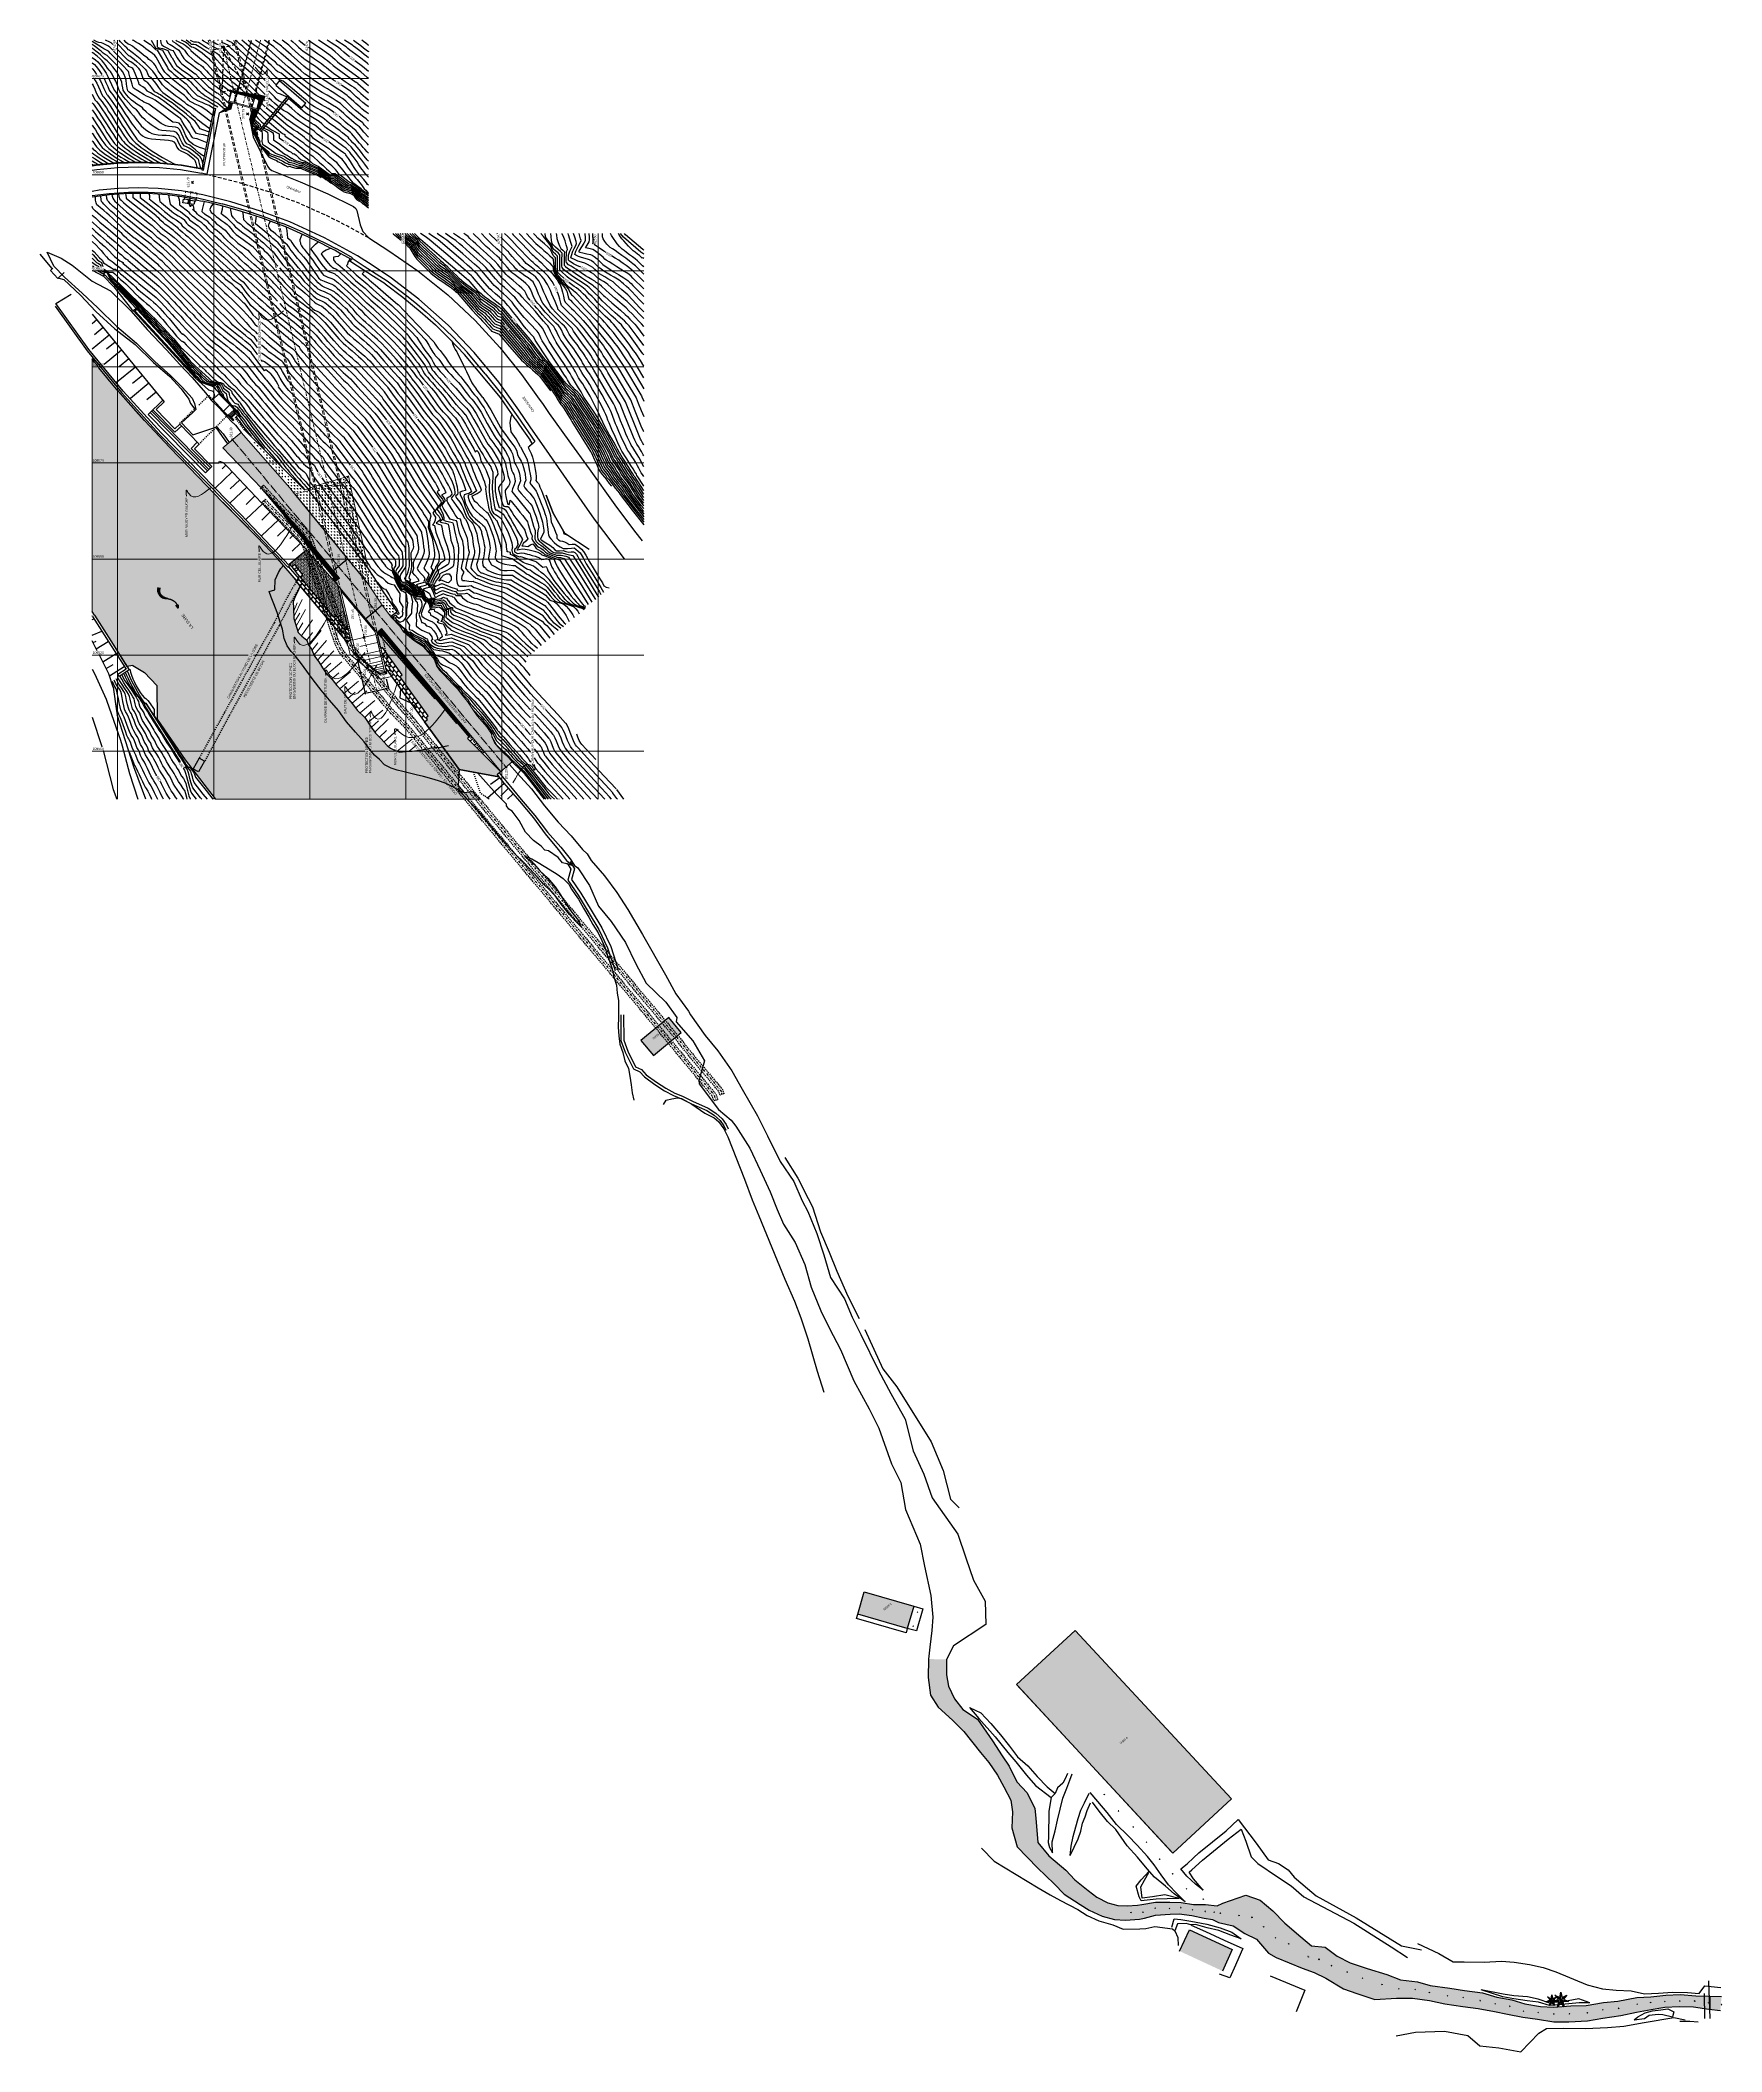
# Model space of a CAD drawing. Extents: x 62405 to 62842, y 108162 to 109685.
# Drawn here: x 62405 to 62842, y 108162 to 108685 of the extents above; entities that cross this region are included whole.
import ezdxf
from ezdxf.enums import TextEntityAlignment as Align

# ---------------------------------------------------------------- set-up
doc = ezdxf.new("R2010")
doc.units = 0
doc.header["$LTSCALE"] = 0.999976
doc.header["$MEASUREMENT"] = 0
for name, pattern in [('ACAD_ISO04W100', [30, 24, -3, 0, -3]), ('DASHDOT', [2.8, 2, -0.25, 0.3, -0.25]), ('DISCONTINUOUS', [0.75, 0.5, -0.25]), ('DOT', [0.55, 0.3, -0.25]), ('NASCOSTA', [9.525, 6.35, -3.175]), ('TRATTEGGIATA', [19.05, 12.7, -6.35]), ('TRATTEGGIATA2', [9.525, 6.35, -3.175]), ('TRATTOPUNTO2', [12.7, 6.35, -3.175, 0, -3.175])]:
    doc.linetypes.add(name, pattern=pattern)
for name, color, linetype in [('-GZ-Annexe', 7, 'Continuous'), ('-GZ-Bord bois - Sapinière', 114, 'Continuous'), ('-GZ-Bord broussailles', 114, 'Continuous'), ('-GZ-Bord route', 7, 'Continuous'), ('-GZ-Bâtiment', 7, 'Continuous'), ('-GZ-Clôture fil', 5, 'Continuous'), ('-GZ-Conifère', 82, 'Continuous'), ('-GZ-Divers', 201, 'Continuous'), ('-GZ-Mur', 30, 'Continuous'), ('-GZ-Point de niveau', 7, 'Continuous'), ('-GZ-Talus Bas', 56, 'Continuous'), ('-GZ-Talus Haut', 86, 'Continuous'), ('Av. Pr.Profi', 7, 'Continuous'), ('Bâti', 7, 'Continuous'), ('CANALISATION', 7, 'Continuous'), ('colore lago', 131, 'Continuous'), ('Conduite 1000', 170, 'Continuous'), ('coordinate', 2, 'Continuous'), ('Couronnement', 7, 'Continuous'), ('curve livello 1 m', 2, 'Continuous'), ('curve livello 1m', 2, 'Continuous'), ('curve livello 5 m', 7, 'Continuous'), ('curve livello 5m', 7, 'Continuous'), ('DIME', 6, 'Continuous'), ('Limite fiume', 6, 'Continuous'), ('LIN010CO', 2, 'Continuous'), ('LIN010TR', 2, 'NASCOSTA'), ('LIN018CO', 6, 'Continuous'), ('LIN018TR', 6, 'NASCOSTA'), ('LIN025CO', 7, 'Continuous'), ('LIN035CO', 1, 'Continuous'), ('pendenze', 2, 'Continuous'), ('Per+Mod Surf', 7, 'Continuous'), ('SCALE', 2, 'Continuous'), ('scavo 1', 254, 'Continuous'), ('sezioni', 7, 'Continuous'), ('Strade', 7, 'Continuous'), ('TalusHautBas', 7, 'Continuous'), ('TEXT035', 1, 'Continuous'), ('Tx   Talus', 7, 'Continuous')]:
    doc.layers.add(name, color=color, linetype=linetype)
doc.layers.add('0_Hatch', color=2, linetype='Continuous', lineweight=9)
doc.layers.add('Colori bordi', color=5, linetype='Continuous', plot=False)
doc.styles.add('ARIAL', font='arial.ttf')
doc.styles.add('Legend', font='calibri.ttf')
doc.dimstyles.new('250', dxfattribs={"dimscale": 2.5, "dimtxt": 0.25, "dimasz": 0.2, "dimexe": 0, "dimexo": 0.5, "dimgap": 0.1, "dimtad": 1, "dimzin": 0, "dimdsep": 46, "dimtxsty": 'ARIAL', "dimblk1": 'LINE', "dimblk2": 'LINE', "dimsah": 1, "dimcen": 2.5, "dimclrd": 256, "dimclre": 256, "dimclrt": 1, "dimadec": 0, "dimazin": 0, "dimtfac": 1, "dimtmove": 2, "dimatfit": 3, "dimldrblk": 'LINE', "dimfxl": 1, "dimtvp": 1, "dimtolj": 1, "dimtzin": 0, "dimarcsym": 0})
pattern_1 = [(45.00005, (61944.618, 108724.25573), (-7.6e-07, 0.8), [0.15, -0.9813709]), (5e-05, (61944.618, 108724.2557), (-8e-07, 0.8), [0.15, -0.65]), (90.00005, (61944.618, 108724.2557), (-0.8, -8e-07), [0.15, -0.65])]
pattern_2 = [(225.00005426, (0.10277, -0.05915), (0.1104857485, -0.33145619904), [0, -0.3125])]

# ---------------------------------------------------------------- blocks, each defined once
blk = doc.blocks.new('CIRCLE')
at = {"color": 0}
blk.add_circle((0, 0), 0.375, dxfattribs=at)
at = {"flags": 1}
for tag, p in [('POINTNUMBER', (0, 0)), ('COMMENT', (0, -1.25))]:
    blk.add_attdef(tag, p, '', height=1, dxfattribs=at)
blk = doc.blocks.new('*X7')
at = {"color": 0}
for p, q in [((260.9342, 628.1039), (260.9342, 628.1039)), ((260.943725, 628.11025), (260.943725, 628.11025)), ((260.950075, 628.11025), (260.950075, 628.11025)), ((260.95325, 628.1166), (260.95325, 628.1166)), ((260.9596, 628.1166), (260.9596, 628.1166)), ((260.962775, 628.12295), (260.962775, 628.12295)), ((260.96595, 628.1293), (260.96595, 628.1293)), ((260.96595, 628.1166), (260.96595, 628.1166)), ((260.969125, 628.12295), (260.969125, 628.12295)), ((260.9723, 628.1293), (260.9723, 628.1293)), ((260.975475, 628.13565), (260.975475, 628.13565)), ((260.975475, 628.12295), (260.975475, 628.12295)), ((260.97865, 628.1293), (260.97865, 628.1293)), ((260.981825, 628.13565), (260.981825, 628.13565)), ((260.985, 628.142), (260.985, 628.142)), ((260.985, 628.1293), (260.985, 628.1293)), ((260.988175, 628.13565), (260.988175, 628.13565)), ((260.99135, 628.142), (260.99135, 628.142)), ((260.99135, 628.1293), (260.99135, 628.1293)), ((260.994525, 628.14835), (260.994525, 628.14835)), ((260.994525, 628.13565), (260.994525, 628.13565)), ((260.9977, 628.1547), (260.9977, 628.1547)), ((260.9977, 628.142), (260.9977, 628.142)), ((261.000875, 628.14835), (261.000875, 628.14835)), ((261.000875, 628.13565), (261.000875, 628.13565)), ((261.00405, 628.1547), (261.00405, 628.1547)), ((261.00405, 628.142), (261.00405, 628.142)), ((261.007225, 628.16105), (261.007225, 628.16105)), ((261.007225, 628.14835), (261.007225, 628.14835)), ((261.007225, 628.13565), (261.007225, 628.13565)), ((261.0104, 628.1547), (261.0104, 628.1547)), ((261.0104, 628.142), (261.0104, 628.142)), ((261.013575, 628.16105), (261.013575, 628.16105)), ((261.013575, 628.14835), (261.013575, 628.14835)), ((261.01675, 628.1674), (261.01675, 628.1674)), ((261.01675, 628.1547), (261.01675, 628.1547)), ((261.01675, 628.142), (261.01675, 628.142)), ((261.019925, 628.17375), (261.019925, 628.17375)), ((261.019925, 628.16105), (261.019925, 628.16105)), ((261.019925, 628.14835), (261.019925, 628.14835)), ((261.0231, 628.1674), (261.0231, 628.1674)), ((261.0231, 628.1547), (261.0231, 628.1547)), ((261.0231, 628.142), (261.0231, 628.142)), ((261.026275, 628.17375), (261.026275, 628.17375)), ((261.026275, 628.16105), (261.026275, 628.16105)), ((261.026275, 628.14835), (261.026275, 628.14835)), ((261.02945, 628.1801), (261.02945, 628.1801)), ((261.02945, 628.1674), (261.02945, 628.1674)), ((261.02945, 628.1547), (261.02945, 628.1547)), ((261.032625, 628.17375), (261.032625, 628.17375)), ((261.032625, 628.16105), (261.032625, 628.16105)), ((261.032625, 628.14835), (261.032625, 628.14835)), ((261.0358, 628.1801), (261.0358, 628.1801)), ((261.0358, 628.1674), (261.0358, 628.1674)), ((261.0358, 628.1547), (261.0358, 628.1547)), ((261.038975, 628.18645), (261.038975, 628.18645)), ((261.038975, 628.17375), (261.038975, 628.17375)), ((261.038975, 628.16105), (261.038975, 628.16105)), ((261.04215, 628.1801), (261.04215, 628.1801)), ((261.04215, 628.1674), (261.04215, 628.1674)), ((261.04215, 628.1547), (261.04215, 628.1547)), ((261.045325, 628.18645), (261.045325, 628.18645)), ((261.045325, 628.17375), (261.045325, 628.17375)), ((261.045325, 628.16105), (261.045325, 628.16105)), ((261.0485, 628.1928), (261.0485, 628.1928)), ((261.0485, 628.1801), (261.0485, 628.1801)), ((261.0485, 628.1674), (261.0485, 628.1674)), ((261.0485, 628.1547), (261.0485, 628.1547)), ((261.051675, 628.19915), (261.051675, 628.19915)), ((261.051675, 628.18645), (261.051675, 628.18645)), ((261.051675, 628.17375), (261.051675, 628.17375)), ((261.051675, 628.16105), (261.051675, 628.16105)), ((261.05485, 628.1928), (261.05485, 628.1928)), ((261.05485, 628.1801), (261.05485, 628.1801)), ((261.05485, 628.1674), (261.05485, 628.1674)), ((261.058025, 628.19915), (261.058025, 628.19915)), ((261.058025, 628.18645), (261.058025, 628.18645)), ((261.058025, 628.17375), (261.058025, 628.17375)), ((261.058025, 628.16105), (261.058025, 628.16105)), ((261.0612, 628.2055), (261.0612, 628.2055)), ((261.0612, 628.1928), (261.0612, 628.1928)), ((261.0612, 628.1801), (261.0612, 628.1801)), ((261.0612, 628.1674), (261.0612, 628.1674)), ((261.064375, 628.19915), (261.064375, 628.19915)), ((261.064375, 628.18645), (261.064375, 628.18645)), ((261.064375, 628.17375), (261.064375, 628.17375)), ((261.064375, 628.16105), (261.064375, 628.16105)), ((261.06755, 628.2055), (261.06755, 628.2055)), ((261.06755, 628.1928), (261.06755, 628.1928)), ((261.06755, 628.1801), (261.06755, 628.1801)), ((261.06755, 628.1674), (261.06755, 628.1674)), ((261.070725, 628.21185), (261.070725, 628.21185)), ((261.070725, 628.19915), (261.070725, 628.19915)), ((261.070725, 628.18645), (261.070725, 628.18645)), ((261.070725, 628.17375), (261.070725, 628.17375)), ((261.0739, 628.2182), (261.0739, 628.2182)), ((261.0739, 628.2055), (261.0739, 628.2055)), ((261.0739, 628.1928), (261.0739, 628.1928)), ((261.0739, 628.1801), (261.0739, 628.1801)), ((261.0739, 628.1674), (261.0739, 628.1674)), ((261.077075, 628.21185), (261.077075, 628.21185)), ((261.077075, 628.19915), (261.077075, 628.19915)), ((261.077075, 628.18645), (261.077075, 628.18645)), ((261.077075, 628.17375), (261.077075, 628.17375)), ((261.08025, 628.2182), (261.08025, 628.2182)), ((261.08025, 628.2055), (261.08025, 628.2055)), ((261.08025, 628.1928), (261.08025, 628.1928)), ((261.08025, 628.1801), (261.08025, 628.1801)), ((261.08025, 628.1674), (261.08025, 628.1674)), ((261.083425, 628.22455), (261.083425, 628.22455)), ((261.083425, 628.21185), (261.083425, 628.21185)), ((261.083425, 628.19915), (261.083425, 628.19915)), ((261.083425, 628.18645), (261.083425, 628.18645)), ((261.083425, 628.17375), (261.083425, 628.17375)), ((261.0866, 628.2182), (261.0866, 628.2182)), ((261.0866, 628.2055), (261.0866, 628.2055)), ((261.0866, 628.1928), (261.0866, 628.1928)), ((261.0866, 628.1801), (261.0866, 628.1801)), ((261.089775, 628.22455), (261.089775, 628.22455)), ((261.089775, 628.21185), (261.089775, 628.21185)), ((261.089775, 628.19915), (261.089775, 628.19915)), ((261.089775, 628.18645), (261.089775, 628.18645)), ((261.089775, 628.17375), (261.089775, 628.17375)), ((261.09295, 628.2309), (261.09295, 628.2309)), ((261.09295, 628.2182), (261.09295, 628.2182)), ((261.09295, 628.2055), (261.09295, 628.2055)), ((261.09295, 628.1928), (261.09295, 628.1928)), ((261.09295, 628.1801), (261.09295, 628.1801)), ((261.096125, 628.23725), (261.096125, 628.23725)), ((261.096125, 628.22455), (261.096125, 628.22455)), ((261.096125, 628.21185), (261.096125, 628.21185)), ((261.096125, 628.19915), (261.096125, 628.19915)), ((261.096125, 628.18645), (261.096125, 628.18645)), ((261.0993, 628.2309), (261.0993, 628.2309)), ((261.0993, 628.2182), (261.0993, 628.2182)), ((261.0993, 628.2055), (261.0993, 628.2055)), ((261.0993, 628.1928), (261.0993, 628.1928)), ((261.0993, 628.1801), (261.0993, 628.1801)), ((261.102475, 628.23725), (261.102475, 628.23725)), ((261.102475, 628.22455), (261.102475, 628.22455)), ((261.102475, 628.21185), (261.102475, 628.21185)), ((261.102475, 628.19915), (261.102475, 628.19915)), ((261.102475, 628.18645), (261.102475, 628.18645)), ((261.10565, 628.2436), (261.10565, 628.2436)), ((261.10565, 628.2309), (261.10565, 628.2309)), ((261.10565, 628.2182), (261.10565, 628.2182)), ((261.10565, 628.2055), (261.10565, 628.2055)), ((261.10565, 628.1928), (261.10565, 628.1928)), ((261.10565, 628.1801), (261.10565, 628.1801)), ((261.108825, 628.23725), (261.108825, 628.23725)), ((261.108825, 628.22455), (261.108825, 628.22455)), ((261.108825, 628.21185), (261.108825, 628.21185)), ((261.108825, 628.19915), (261.108825, 628.19915)), ((261.108825, 628.18645), (261.108825, 628.18645)), ((261.112, 628.2436), (261.112, 628.2436)), ((261.112, 628.2309), (261.112, 628.2309)), ((261.112, 628.2182), (261.112, 628.2182)), ((261.112, 628.2055), (261.112, 628.2055)), ((261.112, 628.1928), (261.112, 628.1928)), ((261.115175, 628.24995), (261.115175, 628.24995)), ((261.115175, 628.23725), (261.115175, 628.23725)), ((261.115175, 628.22455), (261.115175, 628.22455)), ((261.115175, 628.21185), (261.115175, 628.21185)), ((261.115175, 628.19915), (261.115175, 628.19915)), ((261.115175, 628.18645), (261.115175, 628.18645)), ((261.11835, 628.2563), (261.11835, 628.2563)), ((261.11835, 628.2436), (261.11835, 628.2436)), ((261.11835, 628.2309), (261.11835, 628.2309)), ((261.11835, 628.2182), (261.11835, 628.2182)), ((261.11835, 628.2055), (261.11835, 628.2055)), ((261.11835, 628.1928), (261.11835, 628.1928)), ((261.121525, 628.24995), (261.121525, 628.24995)), ((261.121525, 628.23725), (261.121525, 628.23725)), ((261.121525, 628.22455), (261.121525, 628.22455)), ((261.121525, 628.21185), (261.121525, 628.21185)), ((261.121525, 628.19915), (261.121525, 628.19915)), ((261.121525, 628.18645), (261.121525, 628.18645)), ((261.1247, 628.2563), (261.1247, 628.2563)), ((261.1247, 628.2436), (261.1247, 628.2436)), ((261.1247, 628.2309), (261.1247, 628.2309)), ((261.1247, 628.2182), (261.1247, 628.2182)), ((261.1247, 628.2055), (261.1247, 628.2055)), ((261.1247, 628.1928), (261.1247, 628.1928)), ((261.127875, 628.26265), (261.127875, 628.26265)), ((261.127875, 628.24995), (261.127875, 628.24995)), ((261.127875, 628.23725), (261.127875, 628.23725)), ((261.127875, 628.22455), (261.127875, 628.22455)), ((261.127875, 628.21185), (261.127875, 628.21185)), ((261.127875, 628.19915), (261.127875, 628.19915)), ((261.13105, 628.2563), (261.13105, 628.2563)), ((261.13105, 628.2436), (261.13105, 628.2436)), ((261.13105, 628.2309), (261.13105, 628.2309)), ((261.13105, 628.2182), (261.13105, 628.2182)), ((261.13105, 628.2055), (261.13105, 628.2055)), ((261.13105, 628.1928), (261.13105, 628.1928)), ((261.134225, 628.26265), (261.134225, 628.26265)), ((261.134225, 628.24995), (261.134225, 628.24995)), ((261.134225, 628.23725), (261.134225, 628.23725)), ((261.134225, 628.22455), (261.134225, 628.22455)), ((261.134225, 628.21185), (261.134225, 628.21185)), ((261.134225, 628.19915), (261.134225, 628.19915)), ((261.1374, 628.269), (261.1374, 628.269)), ((261.1374, 628.2563), (261.1374, 628.2563)), ((261.1374, 628.2436), (261.1374, 628.2436)), ((261.1374, 628.2309), (261.1374, 628.2309)), ((261.1374, 628.2182), (261.1374, 628.2182)), ((261.1374, 628.2055), (261.1374, 628.2055)), ((261.1374, 628.1928), (261.1374, 628.1928)), ((261.140575, 628.26265), (261.140575, 628.26265)), ((261.140575, 628.24995), (261.140575, 628.24995)), ((261.140575, 628.23725), (261.140575, 628.23725)), ((261.140575, 628.22455), (261.140575, 628.22455)), ((261.140575, 628.21185), (261.140575, 628.21185)), ((261.140575, 628.19915), (261.140575, 628.19915)), ((261.14375, 628.269), (261.14375, 628.269)), ((261.14375, 628.2563), (261.14375, 628.2563)), ((261.14375, 628.2436), (261.14375, 628.2436)), ((261.14375, 628.2309), (261.14375, 628.2309)), ((261.14375, 628.2182), (261.14375, 628.2182)), ((261.14375, 628.2055), (261.14375, 628.2055)), ((261.146925, 628.27535), (261.146925, 628.27535)), ((261.146925, 628.26265), (261.146925, 628.26265)), ((261.146925, 628.24995), (261.146925, 628.24995)), ((261.146925, 628.23725), (261.146925, 628.23725)), ((261.146925, 628.22455), (261.146925, 628.22455)), ((261.146925, 628.21185), (261.146925, 628.21185)), ((261.146925, 628.19915), (261.146925, 628.19915)), ((261.1501, 628.2817), (261.1501, 628.2817)), ((261.1501, 628.269), (261.1501, 628.269)), ((261.1501, 628.2563), (261.1501, 628.2563)), ((261.1501, 628.2436), (261.1501, 628.2436)), ((261.1501, 628.2309), (261.1501, 628.2309)), ((261.1501, 628.2182), (261.1501, 628.2182)), ((261.1501, 628.2055), (261.1501, 628.2055)), ((261.153275, 628.27535), (261.153275, 628.27535)), ((261.153275, 628.26265), (261.153275, 628.26265)), ((261.153275, 628.24995), (261.153275, 628.24995)), ((261.153275, 628.23725), (261.153275, 628.23725)), ((261.153275, 628.22455), (261.153275, 628.22455)), ((261.153275, 628.21185), (261.153275, 628.21185)), ((261.153275, 628.19915), (261.153275, 628.19915)), ((261.15645, 628.2817), (261.15645, 628.2817)), ((261.15645, 628.269), (261.15645, 628.269)), ((261.15645, 628.2563), (261.15645, 628.2563)), ((261.15645, 628.2436), (261.15645, 628.2436)), ((261.15645, 628.2309), (261.15645, 628.2309)), ((261.15645, 628.2182), (261.15645, 628.2182)), ((261.15645, 628.2055), (261.15645, 628.2055)), ((261.159625, 628.28805), (261.159625, 628.28805)), ((261.159625, 628.27535), (261.159625, 628.27535)), ((261.159625, 628.26265), (261.159625, 628.26265)), ((261.159625, 628.24995), (261.159625, 628.24995)), ((261.159625, 628.23725), (261.159625, 628.23725)), ((261.159625, 628.22455), (261.159625, 628.22455)), ((261.159625, 628.21185), (261.159625, 628.21185)), ((261.1628, 628.2817), (261.1628, 628.2817)), ((261.1628, 628.269), (261.1628, 628.269)), ((261.1628, 628.2563), (261.1628, 628.2563)), ((261.1628, 628.2436), (261.1628, 628.2436)), ((261.1628, 628.2309), (261.1628, 628.2309)), ((261.1628, 628.2182), (261.1628, 628.2182)), ((261.1628, 628.2055), (261.1628, 628.2055)), ((261.165975, 628.28805), (261.165975, 628.28805)), ((261.165975, 628.27535), (261.165975, 628.27535)), ((261.165975, 628.26265), (261.165975, 628.26265)), ((261.165975, 628.24995), (261.165975, 628.24995)), ((261.165975, 628.23725), (261.165975, 628.23725)), ((261.165975, 628.22455), (261.165975, 628.22455)), ((261.165975, 628.21185), (261.165975, 628.21185)), ((261.16915, 628.2944), (261.16915, 628.2944)), ((261.16915, 628.2817), (261.16915, 628.2817)), ((261.16915, 628.269), (261.16915, 628.269)), ((261.16915, 628.2563), (261.16915, 628.2563)), ((261.16915, 628.2436), (261.16915, 628.2436)), ((261.16915, 628.2309), (261.16915, 628.2309)), ((261.16915, 628.2182), (261.16915, 628.2182)), ((261.16915, 628.2055), (261.16915, 628.2055)), ((261.172325, 628.28805), (261.172325, 628.28805)), ((261.172325, 628.27535), (261.172325, 628.27535)), ((261.172325, 628.26265), (261.172325, 628.26265)), ((261.172325, 628.24995), (261.172325, 628.24995)), ((261.172325, 628.23725), (261.172325, 628.23725)), ((261.172325, 628.22455), (261.172325, 628.22455)), ((261.172325, 628.21185), (261.172325, 628.21185)), ((261.1755, 628.2944), (261.1755, 628.2944)), ((261.1755, 628.2817), (261.1755, 628.2817)), ((261.1755, 628.269), (261.1755, 628.269)), ((261.1755, 628.2563), (261.1755, 628.2563)), ((261.1755, 628.2436), (261.1755, 628.2436)), ((261.1755, 628.2309), (261.1755, 628.2309)), ((261.1755, 628.2182), (261.1755, 628.2182)), ((261.178675, 628.30075), (261.178675, 628.30075)), ((261.178675, 628.28805), (261.178675, 628.28805)), ((261.178675, 628.27535), (261.178675, 628.27535)), ((261.178675, 628.26265), (261.178675, 628.26265)), ((261.178675, 628.24995), (261.178675, 628.24995)), ((261.178675, 628.23725), (261.178675, 628.23725)), ((261.178675, 628.22455), (261.178675, 628.22455)), ((261.178675, 628.21185), (261.178675, 628.21185)), ((261.18185, 628.3071), (261.18185, 628.3071)), ((261.18185, 628.2944), (261.18185, 628.2944)), ((261.18185, 628.2817), (261.18185, 628.2817)), ((261.18185, 628.269), (261.18185, 628.269)), ((261.18185, 628.2563), (261.18185, 628.2563)), ((261.18185, 628.2436), (261.18185, 628.2436)), ((261.18185, 628.2309), (261.18185, 628.2309)), ((261.18185, 628.2182), (261.18185, 628.2182)), ((261.185025, 628.30075), (261.185025, 628.30075)), ((261.185025, 628.28805), (261.185025, 628.28805)), ((261.185025, 628.27535), (261.185025, 628.27535)), ((261.185025, 628.26265), (261.185025, 628.26265)), ((261.185025, 628.24995), (261.185025, 628.24995)), ((261.185025, 628.23725), (261.185025, 628.23725)), ((261.185025, 628.22455), (261.185025, 628.22455)), ((261.185025, 628.21185), (261.185025, 628.21185)), ((261.1882, 628.3071), (261.1882, 628.3071)), ((261.1882, 628.2944), (261.1882, 628.2944)), ((261.1882, 628.2817), (261.1882, 628.2817)), ((261.1882, 628.269), (261.1882, 628.269)), ((261.1882, 628.2563), (261.1882, 628.2563)), ((261.1882, 628.2436), (261.1882, 628.2436)), ((261.1882, 628.2309), (261.1882, 628.2309)), ((261.1882, 628.2182), (261.1882, 628.2182)), ((261.191375, 628.31345), (261.191375, 628.31345)), ((261.191375, 628.30075), (261.191375, 628.30075)), ((261.191375, 628.28805), (261.191375, 628.28805)), ((261.191375, 628.27535), (261.191375, 628.27535)), ((261.191375, 628.26265), (261.191375, 628.26265)), ((261.191375, 628.24995), (261.191375, 628.24995)), ((261.191375, 628.23725), (261.191375, 628.23725)), ((261.191375, 628.22455), (261.191375, 628.22455)), ((261.19455, 628.3071), (261.19455, 628.3071)), ((261.19455, 628.2944), (261.19455, 628.2944)), ((261.19455, 628.2817), (261.19455, 628.2817)), ((261.19455, 628.269), (261.19455, 628.269)), ((261.19455, 628.2563), (261.19455, 628.2563)), ((261.19455, 628.2436), (261.19455, 628.2436)), ((261.19455, 628.2309), (261.19455, 628.2309)), ((261.19455, 628.2182), (261.19455, 628.2182)), ((261.197725, 628.31345), (261.197725, 628.31345)), ((261.197725, 628.30075), (261.197725, 628.30075)), ((261.197725, 628.28805), (261.197725, 628.28805)), ((261.197725, 628.27535), (261.197725, 628.27535)), ((261.197725, 628.26265), (261.197725, 628.26265)), ((261.197725, 628.24995), (261.197725, 628.24995)), ((261.197725, 628.23725), (261.197725, 628.23725)), ((261.197725, 628.22455), (261.197725, 628.22455)), ((261.2009, 628.3198), (261.2009, 628.3198)), ((261.2009, 628.3071), (261.2009, 628.3071)), ((261.2009, 628.2944), (261.2009, 628.2944)), ((261.2009, 628.2817), (261.2009, 628.2817)), ((261.2009, 628.269), (261.2009, 628.269)), ((261.2009, 628.2563), (261.2009, 628.2563)), ((261.2009, 628.2436), (261.2009, 628.2436)), ((261.2009, 628.2309), (261.2009, 628.2309)), ((261.204075, 628.31345), (261.204075, 628.31345)), ((261.204075, 628.30075), (261.204075, 628.30075)), ((261.204075, 628.28805), (261.204075, 628.28805)), ((261.204075, 628.27535), (261.204075, 628.27535)), ((261.204075, 628.26265), (261.204075, 628.26265)), ((261.204075, 628.24995), (261.204075, 628.24995)), ((261.204075, 628.23725), (261.204075, 628.23725)), ((261.204075, 628.22455), (261.204075, 628.22455)), ((261.20725, 628.3198), (261.20725, 628.3198)), ((261.20725, 628.3071), (261.20725, 628.3071)), ((261.20725, 628.2944), (261.20725, 628.2944)), ((261.20725, 628.2817), (261.20725, 628.2817)), ((261.20725, 628.269), (261.20725, 628.269)), ((261.20725, 628.2563), (261.20725, 628.2563)), ((261.20725, 628.2436), (261.20725, 628.2436)), ((261.20725, 628.2309), (261.20725, 628.2309)), ((261.210425, 628.32615), (261.210425, 628.32615)), ((261.210425, 628.31345), (261.210425, 628.31345)), ((261.210425, 628.30075), (261.210425, 628.30075)), ((261.210425, 628.28805), (261.210425, 628.28805)), ((261.210425, 628.27535), (261.210425, 628.27535)), ((261.210425, 628.26265), (261.210425, 628.26265)), ((261.210425, 628.24995), (261.210425, 628.24995)), ((261.210425, 628.23725), (261.210425, 628.23725)), ((261.210425, 628.22455), (261.210425, 628.22455)), ((261.2136, 628.3325), (261.2136, 628.3325)), ((261.2136, 628.3198), (261.2136, 628.3198)), ((261.2136, 628.3071), (261.2136, 628.3071)), ((261.2136, 628.2944), (261.2136, 628.2944)), ((261.2136, 628.2817), (261.2136, 628.2817)), ((261.2136, 628.269), (261.2136, 628.269)), ((261.2136, 628.2563), (261.2136, 628.2563)), ((261.2136, 628.2436), (261.2136, 628.2436)), ((261.2136, 628.2309), (261.2136, 628.2309)), ((261.216775, 628.32615), (261.216775, 628.32615)), ((261.216775, 628.31345), (261.216775, 628.31345)), ((261.216775, 628.30075), (261.216775, 628.30075)), ((261.216775, 628.28805), (261.216775, 628.28805)), ((261.216775, 628.27535), (261.216775, 628.27535)), ((261.216775, 628.26265), (261.216775, 628.26265)), ((261.216775, 628.24995), (261.216775, 628.24995)), ((261.216775, 628.23725), (261.216775, 628.23725)), ((261.21995, 628.3325), (261.21995, 628.3325)), ((261.21995, 628.3198), (261.21995, 628.3198)), ((261.21995, 628.3071), (261.21995, 628.3071)), ((261.21995, 628.2944), (261.21995, 628.2944)), ((261.21995, 628.2817), (261.21995, 628.2817)), ((261.21995, 628.269), (261.21995, 628.269)), ((261.21995, 628.2563), (261.21995, 628.2563)), ((261.21995, 628.2436), (261.21995, 628.2436)), ((261.21995, 628.2309), (261.21995, 628.2309)), ((261.223125, 628.33885), (261.223125, 628.33885)), ((261.223125, 628.32615), (261.223125, 628.32615)), ((261.223125, 628.31345), (261.223125, 628.31345)), ((261.223125, 628.30075), (261.223125, 628.30075)), ((261.223125, 628.28805), (261.223125, 628.28805)), ((261.223125, 628.27535), (261.223125, 628.27535)), ((261.223125, 628.26265), (261.223125, 628.26265)), ((261.223125, 628.24995), (261.223125, 628.24995)), ((261.223125, 628.23725), (261.223125, 628.23725)), ((261.2263, 628.3325), (261.2263, 628.3325)), ((261.2263, 628.3198), (261.2263, 628.3198)), ((261.2263, 628.3071), (261.2263, 628.3071)), ((261.2263, 628.2944), (261.2263, 628.2944)), ((261.2263, 628.2817), (261.2263, 628.2817)), ((261.2263, 628.269), (261.2263, 628.269)), ((261.2263, 628.2563), (261.2263, 628.2563)), ((261.2263, 628.2436), (261.2263, 628.2436)), ((261.2263, 628.2309), (261.2263, 628.2309)), ((261.229475, 628.33885), (261.229475, 628.33885)), ((261.229475, 628.32615), (261.229475, 628.32615)), ((261.229475, 628.31345), (261.229475, 628.31345)), ((261.229475, 628.30075), (261.229475, 628.30075)), ((261.229475, 628.28805), (261.229475, 628.28805)), ((261.229475, 628.27535), (261.229475, 628.27535)), ((261.229475, 628.26265), (261.229475, 628.26265)), ((261.229475, 628.24995), (261.229475, 628.24995)), ((261.229475, 628.23725), (261.229475, 628.23725)), ((261.23265, 628.3452), (261.23265, 628.3452)), ((261.23265, 628.3325), (261.23265, 628.3325)), ((261.23265, 628.3198), (261.23265, 628.3198)), ((261.23265, 628.3071), (261.23265, 628.3071)), ((261.23265, 628.2944), (261.23265, 628.2944)), ((261.23265, 628.2817), (261.23265, 628.2817)), ((261.23265, 628.269), (261.23265, 628.269)), ((261.23265, 628.2563), (261.23265, 628.2563)), ((261.23265, 628.2436), (261.23265, 628.2436)), ((261.235825, 628.33885), (261.235825, 628.33885)), ((261.235825, 628.32615), (261.235825, 628.32615)), ((261.235825, 628.31345), (261.235825, 628.31345)), ((261.235825, 628.30075), (261.235825, 628.30075)), ((261.235825, 628.28805), (261.235825, 628.28805)), ((261.235825, 628.27535), (261.235825, 628.27535)), ((261.235825, 628.26265), (261.235825, 628.26265)), ((261.235825, 628.24995), (261.235825, 628.24995)), ((261.235825, 628.23725), (261.235825, 628.23725)), ((261.239, 628.3452), (261.239, 628.3452)), ((261.239, 628.3325), (261.239, 628.3325)), ((261.239, 628.3198), (261.239, 628.3198)), ((261.239, 628.3071), (261.239, 628.3071)), ((261.239, 628.2944), (261.239, 628.2944)), ((261.239, 628.2817), (261.239, 628.2817)), ((261.239, 628.269), (261.239, 628.269)), ((261.239, 628.2563), (261.239, 628.2563)), ((261.239, 628.2436), (261.239, 628.2436)), ((261.242175, 628.35155), (261.242175, 628.35155)), ((261.242175, 628.33885), (261.242175, 628.33885)), ((261.242175, 628.32615), (261.242175, 628.32615)), ((261.242175, 628.31345), (261.242175, 628.31345)), ((261.242175, 628.30075), (261.242175, 628.30075)), ((261.242175, 628.28805), (261.242175, 628.28805)), ((261.242175, 628.27535), (261.242175, 628.27535)), ((261.242175, 628.26265), (261.242175, 628.26265)), ((261.242175, 628.24995), (261.242175, 628.24995)), ((261.242175, 628.23725), (261.242175, 628.23725)), ((261.24535, 628.3579), (261.24535, 628.3579)), ((261.24535, 628.3452), (261.24535, 628.3452)), ((261.24535, 628.3325), (261.24535, 628.3325)), ((261.24535, 628.3198), (261.24535, 628.3198)), ((261.24535, 628.3071), (261.24535, 628.3071)), ((261.24535, 628.2944), (261.24535, 628.2944)), ((261.24535, 628.2817), (261.24535, 628.2817)), ((261.24535, 628.269), (261.24535, 628.269)), ((261.24535, 628.2563), (261.24535, 628.2563)), ((261.24535, 628.2436), (261.24535, 628.2436)), ((261.248525, 628.35155), (261.248525, 628.35155)), ((261.248525, 628.33885), (261.248525, 628.33885)), ((261.248525, 628.32615), (261.248525, 628.32615)), ((261.248525, 628.31345), (261.248525, 628.31345)), ((261.248525, 628.30075), (261.248525, 628.30075)), ((261.248525, 628.28805), (261.248525, 628.28805)), ((261.248525, 628.27535), (261.248525, 628.27535)), ((261.248525, 628.26265), (261.248525, 628.26265)), ((261.248525, 628.24995), (261.248525, 628.24995)), ((261.2517, 628.3579), (261.2517, 628.3579)), ((261.2517, 628.3452), (261.2517, 628.3452)), ((261.2517, 628.3325), (261.2517, 628.3325)), ((261.2517, 628.3198), (261.2517, 628.3198)), ((261.2517, 628.3071), (261.2517, 628.3071)), ((261.2517, 628.2944), (261.2517, 628.2944)), ((261.2517, 628.2817), (261.2517, 628.2817)), ((261.2517, 628.269), (261.2517, 628.269)), ((261.2517, 628.2563), (261.2517, 628.2563)), ((261.2517, 628.2436), (261.2517, 628.2436)), ((261.254875, 628.36425), (261.254875, 628.36425)), ((261.254875, 628.35155), (261.254875, 628.35155)), ((261.254875, 628.33885), (261.254875, 628.33885)), ((261.254875, 628.32615), (261.254875, 628.32615)), ((261.254875, 628.31345), (261.254875, 628.31345)), ((261.254875, 628.30075), (261.254875, 628.30075)), ((261.254875, 628.28805), (261.254875, 628.28805)), ((261.254875, 628.27535), (261.254875, 628.27535)), ((261.254875, 628.26265), (261.254875, 628.26265)), ((261.254875, 628.24995), (261.254875, 628.24995)), ((261.25805, 628.3579), (261.25805, 628.3579)), ((261.25805, 628.3452), (261.25805, 628.3452)), ((261.25805, 628.3325), (261.25805, 628.3325)), ((261.25805, 628.3198), (261.25805, 628.3198)), ((261.25805, 628.3071), (261.25805, 628.3071)), ((261.25805, 628.2944), (261.25805, 628.2944)), ((261.25805, 628.2817), (261.25805, 628.2817)), ((261.25805, 628.269), (261.25805, 628.269)), ((261.25805, 628.2563), (261.25805, 628.2563)), ((261.25805, 628.2436), (261.25805, 628.2436)), ((261.261225, 628.36425), (261.261225, 628.36425)), ((261.261225, 628.35155), (261.261225, 628.35155)), ((261.261225, 628.33885), (261.261225, 628.33885)), ((261.261225, 628.32615), (261.261225, 628.32615)), ((261.261225, 628.31345), (261.261225, 628.31345)), ((261.261225, 628.30075), (261.261225, 628.30075)), ((261.261225, 628.28805), (261.261225, 628.28805)), ((261.261225, 628.27535), (261.261225, 628.27535)), ((261.261225, 628.26265), (261.261225, 628.26265)), ((261.261225, 628.24995), (261.261225, 628.24995)), ((261.2644, 628.3706), (261.2644, 628.3706)), ((261.2644, 628.3579), (261.2644, 628.3579)), ((261.2644, 628.3452), (261.2644, 628.3452)), ((261.2644, 628.3325), (261.2644, 628.3325)), ((261.2644, 628.3198), (261.2644, 628.3198)), ((261.2644, 628.3071), (261.2644, 628.3071)), ((261.2644, 628.2944), (261.2644, 628.2944)), ((261.2644, 628.2817), (261.2644, 628.2817)), ((261.2644, 628.269), (261.2644, 628.269)), ((261.2644, 628.2563), (261.2644, 628.2563)), ((261.267575, 628.36425), (261.267575, 628.36425)), ((261.267575, 628.35155), (261.267575, 628.35155)), ((261.267575, 628.33885), (261.267575, 628.33885)), ((261.267575, 628.32615), (261.267575, 628.32615)), ((261.267575, 628.31345), (261.267575, 628.31345)), ((261.267575, 628.30075), (261.267575, 628.30075)), ((261.267575, 628.28805), (261.267575, 628.28805)), ((261.267575, 628.27535), (261.267575, 628.27535)), ((261.267575, 628.26265), (261.267575, 628.26265)), ((261.267575, 628.24995), (261.267575, 628.24995)), ((261.27075, 628.3706), (261.27075, 628.3706)), ((261.27075, 628.3579), (261.27075, 628.3579)), ((261.27075, 628.3452), (261.27075, 628.3452)), ((261.27075, 628.3325), (261.27075, 628.3325)), ((261.27075, 628.3198), (261.27075, 628.3198)), ((261.27075, 628.3071), (261.27075, 628.3071)), ((261.27075, 628.2944), (261.27075, 628.2944)), ((261.27075, 628.2817), (261.27075, 628.2817)), ((261.27075, 628.269), (261.27075, 628.269)), ((261.27075, 628.2563), (261.27075, 628.2563)), ((261.273925, 628.37695), (261.273925, 628.37695)), ((261.273925, 628.36425), (261.273925, 628.36425)), ((261.273925, 628.35155), (261.273925, 628.35155)), ((261.273925, 628.33885), (261.273925, 628.33885)), ((261.273925, 628.32615), (261.273925, 628.32615)), ((261.273925, 628.31345), (261.273925, 628.31345)), ((261.273925, 628.30075), (261.273925, 628.30075)), ((261.273925, 628.28805), (261.273925, 628.28805)), ((261.273925, 628.27535), (261.273925, 628.27535)), ((261.273925, 628.26265), (261.273925, 628.26265)), ((261.273925, 628.24995), (261.273925, 628.24995)), ((261.2771, 628.3706), (261.2771, 628.3706)), ((261.2771, 628.3579), (261.2771, 628.3579)), ((261.2771, 628.3452), (261.2771, 628.3452)), ((261.2771, 628.3325), (261.2771, 628.3325)), ((261.2771, 628.3198), (261.2771, 628.3198)), ((261.2771, 628.3071), (261.2771, 628.3071)), ((261.2771, 628.2944), (261.2771, 628.2944)), ((261.2771, 628.2817), (261.2771, 628.2817)), ((261.2771, 628.269), (261.2771, 628.269)), ((261.2771, 628.2563), (261.2771, 628.2563)), ((261.280275, 628.37695), (261.280275, 628.37695)), ((261.280275, 628.36425), (261.280275, 628.36425)), ((261.280275, 628.35155), (261.280275, 628.35155)), ((261.280275, 628.33885), (261.280275, 628.33885)), ((261.280275, 628.32615), (261.280275, 628.32615)), ((261.280275, 628.31345), (261.280275, 628.31345)), ((261.280275, 628.30075), (261.280275, 628.30075)), ((261.280275, 628.28805), (261.280275, 628.28805)), ((261.280275, 628.27535), (261.280275, 628.27535)), ((261.280275, 628.26265), (261.280275, 628.26265)), ((261.280275, 628.24995), (261.280275, 628.24995)), ((261.28345, 628.3833), (261.28345, 628.3833)), ((261.28345, 628.3706), (261.28345, 628.3706)), ((261.28345, 628.3579), (261.28345, 628.3579)), ((261.28345, 628.3452), (261.28345, 628.3452)), ((261.28345, 628.3325), (261.28345, 628.3325)), ((261.28345, 628.3198), (261.28345, 628.3198)), ((261.28345, 628.3071), (261.28345, 628.3071)), ((261.28345, 628.2944), (261.28345, 628.2944)), ((261.28345, 628.2817), (261.28345, 628.2817)), ((261.28345, 628.269), (261.28345, 628.269)), ((261.28345, 628.2563), (261.28345, 628.2563)), ((261.286625, 628.37695), (261.286625, 628.37695)), ((261.286625, 628.36425), (261.286625, 628.36425)), ((261.286625, 628.35155), (261.286625, 628.35155)), ((261.286625, 628.33885), (261.286625, 628.33885)), ((261.286625, 628.32615), (261.286625, 628.32615)), ((261.286625, 628.31345), (261.286625, 628.31345)), ((261.286625, 628.30075), (261.286625, 628.30075)), ((261.286625, 628.28805), (261.286625, 628.28805)), ((261.286625, 628.27535), (261.286625, 628.27535)), ((261.286625, 628.26265), (261.286625, 628.26265)), ((261.2898, 628.3833), (261.2898, 628.3833)), ((261.2898, 628.3706), (261.2898, 628.3706)), ((261.2898, 628.3579), (261.2898, 628.3579)), ((261.2898, 628.3452), (261.2898, 628.3452)), ((261.2898, 628.3325), (261.2898, 628.3325)), ((261.2898, 628.3198), (261.2898, 628.3198)), ((261.2898, 628.3071), (261.2898, 628.3071)), ((261.2898, 628.2944), (261.2898, 628.2944)), ((261.2898, 628.2817), (261.2898, 628.2817)), ((261.2898, 628.269), (261.2898, 628.269)), ((261.2898, 628.2563), (261.2898, 628.2563)), ((261.292975, 628.38965), (261.292975, 628.38965)), ((261.292975, 628.37695), (261.292975, 628.37695)), ((261.292975, 628.36425), (261.292975, 628.36425)), ((261.292975, 628.35155), (261.292975, 628.35155)), ((261.292975, 628.33885), (261.292975, 628.33885)), ((261.292975, 628.32615), (261.292975, 628.32615)), ((261.292975, 628.31345), (261.292975, 628.31345)), ((261.292975, 628.30075), (261.292975, 628.30075)), ((261.292975, 628.28805), (261.292975, 628.28805)), ((261.292975, 628.27535), (261.292975, 628.27535)), ((261.292975, 628.26265), (261.292975, 628.26265)), ((261.29615, 628.3833), (261.29615, 628.3833)), ((261.29615, 628.3706), (261.29615, 628.3706)), ((261.29615, 628.3579), (261.29615, 628.3579)), ((261.29615, 628.3452), (261.29615, 628.3452)), ((261.29615, 628.3325), (261.29615, 628.3325)), ((261.29615, 628.3198), (261.29615, 628.3198)), ((261.29615, 628.3071), (261.29615, 628.3071)), ((261.29615, 628.2944), (261.29615, 628.2944)), ((261.29615, 628.2817), (261.29615, 628.2817)), ((261.29615, 628.269), (261.29615, 628.269)), ((261.29615, 628.2563), (261.29615, 628.2563)), ((261.299325, 628.38965), (261.299325, 628.38965)), ((261.299325, 628.37695), (261.299325, 628.37695)), ((261.299325, 628.36425), (261.299325, 628.36425)), ((261.299325, 628.35155), (261.299325, 628.35155)), ((261.299325, 628.33885), (261.299325, 628.33885)), ((261.299325, 628.32615), (261.299325, 628.32615)), ((261.299325, 628.31345), (261.299325, 628.31345)), ((261.299325, 628.30075), (261.299325, 628.30075)), ((261.299325, 628.28805), (261.299325, 628.28805)), ((261.299325, 628.27535), (261.299325, 628.27535)), ((261.299325, 628.26265), (261.299325, 628.26265)), ((261.3025, 628.396), (261.3025, 628.396)), ((261.3025, 628.3833), (261.3025, 628.3833)), ((261.3025, 628.3706), (261.3025, 628.3706)), ((261.3025, 628.3579), (261.3025, 628.3579)), ((261.3025, 628.3452), (261.3025, 628.3452)), ((261.3025, 628.3325), (261.3025, 628.3325)), ((261.3025, 628.3198), (261.3025, 628.3198)), ((261.3025, 628.3071), (261.3025, 628.3071)), ((261.3025, 628.2944), (261.3025, 628.2944)), ((261.3025, 628.2817), (261.3025, 628.2817)), ((261.3025, 628.269), (261.3025, 628.269)), ((261.305675, 628.38965), (261.305675, 628.38965)), ((261.305675, 628.37695), (261.305675, 628.37695)), ((261.305675, 628.36425), (261.305675, 628.36425)), ((261.305675, 628.35155), (261.305675, 628.35155)), ((261.305675, 628.33885), (261.305675, 628.33885)), ((261.305675, 628.32615), (261.305675, 628.32615)), ((261.305675, 628.31345), (261.305675, 628.31345)), ((261.305675, 628.30075), (261.305675, 628.30075)), ((261.305675, 628.28805), (261.305675, 628.28805)), ((261.305675, 628.27535), (261.305675, 628.27535)), ((261.305675, 628.26265), (261.305675, 628.26265)), ((261.30885, 628.396), (261.30885, 628.396)), ((261.30885, 628.3833), (261.30885, 628.3833)), ((261.30885, 628.3706), (261.30885, 628.3706)), ((261.30885, 628.3579), (261.30885, 628.3579)), ((261.30885, 628.3452), (261.30885, 628.3452)), ((261.30885, 628.3325), (261.30885, 628.3325)), ((261.30885, 628.3198), (261.30885, 628.3198)), ((261.30885, 628.3071), (261.30885, 628.3071)), ((261.30885, 628.2944), (261.30885, 628.2944)), ((261.30885, 628.2817), (261.30885, 628.2817)), ((261.30885, 628.269), (261.30885, 628.269)), ((261.312025, 628.40235), (261.312025, 628.40235)), ((261.312025, 628.38965), (261.312025, 628.38965)), ((261.312025, 628.37695), (261.312025, 628.37695)), ((261.312025, 628.36425), (261.312025, 628.36425)), ((261.312025, 628.35155), (261.312025, 628.35155)), ((261.312025, 628.33885), (261.312025, 628.33885)), ((261.312025, 628.32615), (261.312025, 628.32615)), ((261.312025, 628.31345), (261.312025, 628.31345)), ((261.312025, 628.30075), (261.312025, 628.30075)), ((261.312025, 628.28805), (261.312025, 628.28805)), ((261.312025, 628.27535), (261.312025, 628.27535)), ((261.312025, 628.26265), (261.312025, 628.26265)), ((261.3152, 628.396), (261.3152, 628.396)), ((261.3152, 628.3833), (261.3152, 628.3833)), ((261.3152, 628.3706), (261.3152, 628.3706)), ((261.3152, 628.3579), (261.3152, 628.3579)), ((261.3152, 628.3452), (261.3152, 628.3452)), ((261.3152, 628.3325), (261.3152, 628.3325)), ((261.3152, 628.3198), (261.3152, 628.3198)), ((261.3152, 628.3071), (261.3152, 628.3071)), ((261.3152, 628.2944), (261.3152, 628.2944)), ((261.3152, 628.2817), (261.3152, 628.2817)), ((261.3152, 628.269), (261.3152, 628.269)), ((261.318375, 628.40235), (261.318375, 628.40235)), ((261.318375, 628.38965), (261.318375, 628.38965)), ((261.318375, 628.37695), (261.318375, 628.37695)), ((261.318375, 628.36425), (261.318375, 628.36425)), ((261.318375, 628.35155), (261.318375, 628.35155)), ((261.318375, 628.33885), (261.318375, 628.33885)), ((261.318375, 628.32615), (261.318375, 628.32615)), ((261.318375, 628.31345), (261.318375, 628.31345)), ((261.318375, 628.30075), (261.318375, 628.30075)), ((261.318375, 628.28805), (261.318375, 628.28805)), ((261.318375, 628.27535), (261.318375, 628.27535)), ((261.32155, 628.4087), (261.32155, 628.4087)), ((261.32155, 628.396), (261.32155, 628.396)), ((261.32155, 628.3833), (261.32155, 628.3833)), ((261.32155, 628.3706), (261.32155, 628.3706)), ((261.32155, 628.3579), (261.32155, 628.3579)), ((261.32155, 628.3452), (261.32155, 628.3452)), ((261.32155, 628.3325), (261.32155, 628.3325)), ((261.32155, 628.3198), (261.32155, 628.3198)), ((261.32155, 628.3071), (261.32155, 628.3071)), ((261.32155, 628.2944), (261.32155, 628.2944)), ((261.32155, 628.2817), (261.32155, 628.2817)), ((261.32155, 628.269), (261.32155, 628.269)), ((261.324725, 628.40235), (261.324725, 628.40235)), ((261.324725, 628.38965), (261.324725, 628.38965)), ((261.324725, 628.37695), (261.324725, 628.37695)), ((261.324725, 628.36425), (261.324725, 628.36425)), ((261.324725, 628.35155), (261.324725, 628.35155)), ((261.324725, 628.33885), (261.324725, 628.33885)), ((261.324725, 628.32615), (261.324725, 628.32615)), ((261.324725, 628.31345), (261.324725, 628.31345)), ((261.324725, 628.30075), (261.324725, 628.30075)), ((261.324725, 628.28805), (261.324725, 628.28805)), ((261.324725, 628.27535), (261.324725, 628.27535)), ((261.3279, 628.4087), (261.3279, 628.4087)), ((261.3279, 628.396), (261.3279, 628.396)), ((261.3279, 628.3833), (261.3279, 628.3833)), ((261.3279, 628.3706), (261.3279, 628.3706)), ((261.3279, 628.3579), (261.3279, 628.3579)), ((261.3279, 628.3452), (261.3279, 628.3452)), ((261.3279, 628.3325), (261.3279, 628.3325)), ((261.3279, 628.3198), (261.3279, 628.3198)), ((261.3279, 628.3071), (261.3279, 628.3071)), ((261.3279, 628.2944), (261.3279, 628.2944)), ((261.3279, 628.2817), (261.3279, 628.2817)), ((261.3279, 628.269), (261.3279, 628.269)), ((261.331075, 628.41505), (261.331075, 628.41505)), ((261.331075, 628.40235), (261.331075, 628.40235)), ((261.331075, 628.38965), (261.331075, 628.38965)), ((261.331075, 628.37695), (261.331075, 628.37695)), ((261.331075, 628.36425), (261.331075, 628.36425)), ((261.331075, 628.35155), (261.331075, 628.35155)), ((261.331075, 628.33885), (261.331075, 628.33885)), ((261.331075, 628.32615), (261.331075, 628.32615)), ((261.331075, 628.31345), (261.331075, 628.31345)), ((261.331075, 628.30075), (261.331075, 628.30075)), ((261.331075, 628.28805), (261.331075, 628.28805)), ((261.331075, 628.27535), (261.331075, 628.27535)), ((261.33425, 628.4087), (261.33425, 628.4087)), ((261.33425, 628.396), (261.33425, 628.396)), ((261.33425, 628.3833), (261.33425, 628.3833)), ((261.33425, 628.3706), (261.33425, 628.3706)), ((261.33425, 628.3579), (261.33425, 628.3579)), ((261.33425, 628.3452), (261.33425, 628.3452)), ((261.33425, 628.3325), (261.33425, 628.3325)), ((261.33425, 628.3198), (261.33425, 628.3198)), ((261.33425, 628.3071), (261.33425, 628.3071)), ((261.33425, 628.2944), (261.33425, 628.2944)), ((261.33425, 628.2817), (261.33425, 628.2817)), ((261.337425, 628.41505), (261.337425, 628.41505)), ((261.337425, 628.40235), (261.337425, 628.40235)), ((261.337425, 628.38965), (261.337425, 628.38965)), ((261.337425, 628.37695), (261.337425, 628.37695)), ((261.337425, 628.36425), (261.337425, 628.36425)), ((261.337425, 628.35155), (261.337425, 628.35155)), ((261.337425, 628.33885), (261.337425, 628.33885)), ((261.337425, 628.32615), (261.337425, 628.32615)), ((261.337425, 628.31345), (261.337425, 628.31345)), ((261.337425, 628.30075), (261.337425, 628.30075)), ((261.337425, 628.28805), (261.337425, 628.28805)), ((261.337425, 628.27535), (261.337425, 628.27535)), ((261.3406, 628.4214), (261.3406, 628.4214)), ((261.3406, 628.4087), (261.3406, 628.4087)), ((261.3406, 628.396), (261.3406, 628.396)), ((261.3406, 628.3833), (261.3406, 628.3833)), ((261.3406, 628.3706), (261.3406, 628.3706)), ((261.3406, 628.3579), (261.3406, 628.3579)), ((261.3406, 628.3452), (261.3406, 628.3452)), ((261.3406, 628.3325), (261.3406, 628.3325)), ((261.3406, 628.3198), (261.3406, 628.3198)), ((261.3406, 628.3071), (261.3406, 628.3071)), ((261.3406, 628.2944), (261.3406, 628.2944)), ((261.3406, 628.2817), (261.3406, 628.2817)), ((261.343775, 628.41505), (261.343775, 628.41505)), ((261.343775, 628.40235), (261.343775, 628.40235)), ((261.343775, 628.38965), (261.343775, 628.38965)), ((261.343775, 628.37695), (261.343775, 628.37695)), ((261.343775, 628.36425), (261.343775, 628.36425)), ((261.343775, 628.35155), (261.343775, 628.35155)), ((261.343775, 628.33885), (261.343775, 628.33885)), ((261.343775, 628.32615), (261.343775, 628.32615)), ((261.343775, 628.31345), (261.343775, 628.31345)), ((261.343775, 628.30075), (261.343775, 628.30075)), ((261.343775, 628.28805), (261.343775, 628.28805)), ((261.343775, 628.27535), (261.343775, 628.27535)), ((261.34695, 628.4214), (261.34695, 628.4214)), ((261.34695, 628.4087), (261.34695, 628.4087)), ((261.34695, 628.396), (261.34695, 628.396)), ((261.34695, 628.3833), (261.34695, 628.3833)), ((261.34695, 628.3706), (261.34695, 628.3706)), ((261.34695, 628.3579), (261.34695, 628.3579)), ((261.34695, 628.3452), (261.34695, 628.3452)), ((261.34695, 628.3325), (261.34695, 628.3325)), ((261.34695, 628.3198), (261.34695, 628.3198)), ((261.34695, 628.3071), (261.34695, 628.3071)), ((261.34695, 628.2944), (261.34695, 628.2944)), ((261.34695, 628.2817), (261.34695, 628.2817)), ((261.350125, 628.42775), (261.350125, 628.42775)), ((261.350125, 628.41505), (261.350125, 628.41505)), ((261.350125, 628.40235), (261.350125, 628.40235)), ((261.350125, 628.38965), (261.350125, 628.38965)), ((261.350125, 628.37695), (261.350125, 628.37695)), ((261.350125, 628.36425), (261.350125, 628.36425)), ((261.350125, 628.35155), (261.350125, 628.35155)), ((261.350125, 628.33885), (261.350125, 628.33885)), ((261.350125, 628.32615), (261.350125, 628.32615)), ((261.350125, 628.31345), (261.350125, 628.31345)), ((261.350125, 628.30075), (261.350125, 628.30075)), ((261.350125, 628.28805), (261.350125, 628.28805)), ((261.3533, 628.4214), (261.3533, 628.4214)), ((261.3533, 628.4087), (261.3533, 628.4087)), ((261.3533, 628.396), (261.3533, 628.396)), ((261.3533, 628.3833), (261.3533, 628.3833)), ((261.3533, 628.3706), (261.3533, 628.3706)), ((261.3533, 628.3579), (261.3533, 628.3579)), ((261.3533, 628.3452), (261.3533, 628.3452)), ((261.3533, 628.3325), (261.3533, 628.3325)), ((261.3533, 628.3198), (261.3533, 628.3198)), ((261.3533, 628.3071), (261.3533, 628.3071)), ((261.3533, 628.2944), (261.3533, 628.2944)), ((261.3533, 628.2817), (261.3533, 628.2817)), ((261.356475, 628.42775), (261.356475, 628.42775)), ((261.356475, 628.41505), (261.356475, 628.41505)), ((261.356475, 628.40235), (261.356475, 628.40235)), ((261.356475, 628.38965), (261.356475, 628.38965)), ((261.356475, 628.37695), (261.356475, 628.37695)), ((261.356475, 628.36425), (261.356475, 628.36425)), ((261.356475, 628.35155), (261.356475, 628.35155)), ((261.356475, 628.33885), (261.356475, 628.33885)), ((261.356475, 628.32615), (261.356475, 628.32615)), ((261.356475, 628.31345), (261.356475, 628.31345)), ((261.356475, 628.30075), (261.356475, 628.30075)), ((261.356475, 628.28805), (261.356475, 628.28805)), ((261.35965, 628.4341), (261.35965, 628.4341)), ((261.35965, 628.4214), (261.35965, 628.4214)), ((261.35965, 628.4087), (261.35965, 628.4087)), ((261.35965, 628.396), (261.35965, 628.396)), ((261.35965, 628.3833), (261.35965, 628.3833)), ((261.35965, 628.3706), (261.35965, 628.3706)), ((261.35965, 628.3579), (261.35965, 628.3579)), ((261.35965, 628.3452), (261.35965, 628.3452)), ((261.35965, 628.3325), (261.35965, 628.3325)), ((261.35965, 628.3198), (261.35965, 628.3198)), ((261.35965, 628.3071), (261.35965, 628.3071)), ((261.35965, 628.2944), (261.35965, 628.2944)), ((261.35965, 628.2817), (261.35965, 628.2817)), ((261.362825, 628.42775), (261.362825, 628.42775)), ((261.362825, 628.41505), (261.362825, 628.41505)), ((261.362825, 628.40235), (261.362825, 628.40235)), ((261.362825, 628.38965), (261.362825, 628.38965)), ((261.362825, 628.37695), (261.362825, 628.37695)), ((261.362825, 628.36425), (261.362825, 628.36425)), ((261.362825, 628.35155), (261.362825, 628.35155)), ((261.362825, 628.33885), (261.362825, 628.33885)), ((261.362825, 628.32615), (261.362825, 628.32615)), ((261.362825, 628.31345), (261.362825, 628.31345)), ((261.362825, 628.30075), (261.362825, 628.30075)), ((261.362825, 628.28805), (261.362825, 628.28805)), ((261.366, 628.4341), (261.366, 628.4341)), ((261.366, 628.4214), (261.366, 628.4214)), ((261.366, 628.4087), (261.366, 628.4087)), ((261.366, 628.396), (261.366, 628.396)), ((261.366, 628.3833), (261.366, 628.3833)), ((261.366, 628.3706), (261.366, 628.3706)), ((261.366, 628.3579), (261.366, 628.3579)), ((261.366, 628.3452), (261.366, 628.3452)), ((261.366, 628.3325), (261.366, 628.3325)), ((261.366, 628.3198), (261.366, 628.3198)), ((261.366, 628.3071), (261.366, 628.3071)), ((261.366, 628.2944), (261.366, 628.2944)), ((261.366, 628.2817), (261.366, 628.2817)), ((261.369175, 628.42775), (261.369175, 628.42775)), ((261.369175, 628.41505), (261.369175, 628.41505)), ((261.369175, 628.40235), (261.369175, 628.40235)), ((261.369175, 628.38965), (261.369175, 628.38965)), ((261.369175, 628.37695), (261.369175, 628.37695)), ((261.369175, 628.36425), (261.369175, 628.36425)), ((261.369175, 628.35155), (261.369175, 628.35155)), ((261.369175, 628.33885), (261.369175, 628.33885)), ((261.369175, 628.32615), (261.369175, 628.32615)), ((261.369175, 628.31345), (261.369175, 628.31345)), ((261.369175, 628.30075), (261.369175, 628.30075)), ((261.369175, 628.28805), (261.369175, 628.28805)), ((261.37235, 628.4341), (261.37235, 628.4341)), ((261.37235, 628.4214), (261.37235, 628.4214)), ((261.37235, 628.4087), (261.37235, 628.4087)), ((261.37235, 628.396), (261.37235, 628.396)), ((261.37235, 628.3833), (261.37235, 628.3833)), ((261.37235, 628.3706), (261.37235, 628.3706)), ((261.37235, 628.3579), (261.37235, 628.3579)), ((261.37235, 628.3452), (261.37235, 628.3452)), ((261.37235, 628.3325), (261.37235, 628.3325)), ((261.37235, 628.3198), (261.37235, 628.3198)), ((261.37235, 628.3071), (261.37235, 628.3071)), ((261.37235, 628.2944), (261.37235, 628.2944)), ((261.375525, 628.44045), (261.375525, 628.44045)), ((261.375525, 628.42775), (261.375525, 628.42775)), ((261.375525, 628.41505), (261.375525, 628.41505)), ((261.375525, 628.40235), (261.375525, 628.40235)), ((261.375525, 628.38965), (261.375525, 628.38965)), ((261.375525, 628.37695), (261.375525, 628.37695)), ((261.375525, 628.36425), (261.375525, 628.36425)), ((261.375525, 628.35155), (261.375525, 628.35155)), ((261.375525, 628.33885), (261.375525, 628.33885)), ((261.375525, 628.32615), (261.375525, 628.32615)), ((261.375525, 628.31345), (261.375525, 628.31345)), ((261.375525, 628.30075), (261.375525, 628.30075)), ((261.375525, 628.28805), (261.375525, 628.28805)), ((261.3787, 628.4341), (261.3787, 628.4341)), ((261.3787, 628.4214), (261.3787, 628.4214)), ((261.3787, 628.4087), (261.3787, 628.4087)), ((261.3787, 628.396), (261.3787, 628.396)), ((261.3787, 628.3833), (261.3787, 628.3833)), ((261.3787, 628.3706), (261.3787, 628.3706)), ((261.3787, 628.3579), (261.3787, 628.3579)), ((261.3787, 628.3452), (261.3787, 628.3452)), ((261.3787, 628.3325), (261.3787, 628.3325)), ((261.3787, 628.3198), (261.3787, 628.3198)), ((261.3787, 628.3071), (261.3787, 628.3071)), ((261.3787, 628.2944), (261.3787, 628.2944)), ((261.381875, 628.44045), (261.381875, 628.44045)), ((261.381875, 628.42775), (261.381875, 628.42775)), ((261.381875, 628.41505), (261.381875, 628.41505)), ((261.381875, 628.40235), (261.381875, 628.40235)), ((261.381875, 628.38965), (261.381875, 628.38965)), ((261.381875, 628.37695), (261.381875, 628.37695)), ((261.381875, 628.36425), (261.381875, 628.36425)), ((261.381875, 628.35155), (261.381875, 628.35155)), ((261.381875, 628.33885), (261.381875, 628.33885)), ((261.381875, 628.32615), (261.381875, 628.32615)), ((261.381875, 628.31345), (261.381875, 628.31345)), ((261.381875, 628.30075), (261.381875, 628.30075)), ((261.381875, 628.28805), (261.381875, 628.28805)), ((261.38505, 628.4468), (261.38505, 628.4468)), ((261.38505, 628.4341), (261.38505, 628.4341)), ((261.38505, 628.4214), (261.38505, 628.4214)), ((261.38505, 628.4087), (261.38505, 628.4087)), ((261.38505, 628.396), (261.38505, 628.396)), ((261.38505, 628.3833), (261.38505, 628.3833)), ((261.38505, 628.3706), (261.38505, 628.3706)), ((261.38505, 628.3579), (261.38505, 628.3579)), ((261.38505, 628.3452), (261.38505, 628.3452)), ((261.38505, 628.3325), (261.38505, 628.3325)), ((261.38505, 628.3198), (261.38505, 628.3198)), ((261.38505, 628.3071), (261.38505, 628.3071)), ((261.38505, 628.2944), (261.38505, 628.2944)), ((261.388225, 628.44045), (261.388225, 628.44045)), ((261.388225, 628.42775), (261.388225, 628.42775)), ((261.388225, 628.41505), (261.388225, 628.41505)), ((261.388225, 628.40235), (261.388225, 628.40235)), ((261.388225, 628.38965), (261.388225, 628.38965)), ((261.388225, 628.37695), (261.388225, 628.37695)), ((261.388225, 628.36425), (261.388225, 628.36425)), ((261.388225, 628.35155), (261.388225, 628.35155)), ((261.388225, 628.33885), (261.388225, 628.33885)), ((261.388225, 628.32615), (261.388225, 628.32615)), ((261.388225, 628.31345), (261.388225, 628.31345)), ((261.388225, 628.30075), (261.388225, 628.30075)), ((261.3914, 628.4468), (261.3914, 628.4468)), ((261.3914, 628.4341), (261.3914, 628.4341)), ((261.3914, 628.4214), (261.3914, 628.4214)), ((261.3914, 628.4087), (261.3914, 628.4087)), ((261.3914, 628.396), (261.3914, 628.396)), ((261.3914, 628.3833), (261.3914, 628.3833)), ((261.3914, 628.3706), (261.3914, 628.3706)), ((261.3914, 628.3579), (261.3914, 628.3579)), ((261.3914, 628.3452), (261.3914, 628.3452)), ((261.3914, 628.3325), (261.3914, 628.3325)), ((261.3914, 628.3198), (261.3914, 628.3198)), ((261.3914, 628.3071), (261.3914, 628.3071)), ((261.3914, 628.2944), (261.3914, 628.2944)), ((261.394575, 628.45315), (261.394575, 628.45315)), ((261.394575, 628.44045), (261.394575, 628.44045)), ((261.394575, 628.42775), (261.394575, 628.42775)), ((261.394575, 628.41505), (261.394575, 628.41505)), ((261.394575, 628.40235), (261.394575, 628.40235)), ((261.394575, 628.38965), (261.394575, 628.38965)), ((261.394575, 628.37695), (261.394575, 628.37695)), ((261.394575, 628.36425), (261.394575, 628.36425)), ((261.394575, 628.35155), (261.394575, 628.35155)), ((261.394575, 628.33885), (261.394575, 628.33885)), ((261.394575, 628.32615), (261.394575, 628.32615)), ((261.394575, 628.31345), (261.394575, 628.31345)), ((261.394575, 628.30075), (261.394575, 628.30075)), ((261.39775, 628.4468), (261.39775, 628.4468)), ((261.39775, 628.4341), (261.39775, 628.4341)), ((261.39775, 628.4214), (261.39775, 628.4214)), ((261.39775, 628.4087), (261.39775, 628.4087)), ((261.39775, 628.396), (261.39775, 628.396)), ((261.39775, 628.3833), (261.39775, 628.3833)), ((261.39775, 628.3706), (261.39775, 628.3706)), ((261.39775, 628.3579), (261.39775, 628.3579)), ((261.39775, 628.3452), (261.39775, 628.3452)), ((261.39775, 628.3325), (261.39775, 628.3325)), ((261.39775, 628.3198), (261.39775, 628.3198)), ((261.39775, 628.3071), (261.39775, 628.3071)), ((261.39775, 628.2944), (261.39775, 628.2944)), ((261.400925, 628.45315), (261.400925, 628.45315)), ((261.400925, 628.44045), (261.400925, 628.44045)), ((261.400925, 628.42775), (261.400925, 628.42775)), ((261.400925, 628.41505), (261.400925, 628.41505)), ((261.400925, 628.40235), (261.400925, 628.40235)), ((261.400925, 628.38965), (261.400925, 628.38965)), ((261.400925, 628.37695), (261.400925, 628.37695)), ((261.400925, 628.36425), (261.400925, 628.36425)), ((261.400925, 628.35155), (261.400925, 628.35155)), ((261.400925, 628.33885), (261.400925, 628.33885)), ((261.400925, 628.32615), (261.400925, 628.32615)), ((261.400925, 628.31345), (261.400925, 628.31345)), ((261.400925, 628.30075), (261.400925, 628.30075)), ((261.4041, 628.4468), (261.4041, 628.4468)), ((261.4041, 628.4341), (261.4041, 628.4341)), ((261.4041, 628.4214), (261.4041, 628.4214)), ((261.4041, 628.4087), (261.4041, 628.4087)), ((261.4041, 628.396), (261.4041, 628.396)), ((261.4041, 628.3833), (261.4041, 628.3833)), ((261.4041, 628.3706), (261.4041, 628.3706)), ((261.4041, 628.3579), (261.4041, 628.3579)), ((261.4041, 628.3452), (261.4041, 628.3452)), ((261.4041, 628.3325), (261.4041, 628.3325)), ((261.4041, 628.3198), (261.4041, 628.3198)), ((261.4041, 628.3071), (261.4041, 628.3071)), ((261.4041, 628.2944), (261.4041, 628.2944)), ((261.407275, 628.45315), (261.407275, 628.45315)), ((261.407275, 628.44045), (261.407275, 628.44045)), ((261.407275, 628.42775), (261.407275, 628.42775)), ((261.407275, 628.41505), (261.407275, 628.41505)), ((261.407275, 628.40235), (261.407275, 628.40235)), ((261.407275, 628.38965), (261.407275, 628.38965)), ((261.407275, 628.37695), (261.407275, 628.37695)), ((261.407275, 628.36425), (261.407275, 628.36425)), ((261.407275, 628.35155), (261.407275, 628.35155)), ((261.407275, 628.33885), (261.407275, 628.33885)), ((261.407275, 628.32615), (261.407275, 628.32615)), ((261.407275, 628.31345), (261.407275, 628.31345)), ((261.407275, 628.30075), (261.407275, 628.30075)), ((261.41045, 628.4595), (261.41045, 628.4595)), ((261.41045, 628.4468), (261.41045, 628.4468)), ((261.41045, 628.4341), (261.41045, 628.4341)), ((261.41045, 628.4214), (261.41045, 628.4214)), ((261.41045, 628.4087), (261.41045, 628.4087)), ((261.41045, 628.396), (261.41045, 628.396)), ((261.41045, 628.3833), (261.41045, 628.3833)), ((261.41045, 628.3706), (261.41045, 628.3706)), ((261.41045, 628.3579), (261.41045, 628.3579)), ((261.41045, 628.3452), (261.41045, 628.3452)), ((261.41045, 628.3325), (261.41045, 628.3325)), ((261.41045, 628.3198), (261.41045, 628.3198)), ((261.41045, 628.3071), (261.41045, 628.3071)), ((261.413625, 628.45315), (261.413625, 628.45315)), ((261.413625, 628.44045), (261.413625, 628.44045)), ((261.413625, 628.42775), (261.413625, 628.42775)), ((261.413625, 628.41505), (261.413625, 628.41505)), ((261.413625, 628.40235), (261.413625, 628.40235)), ((261.413625, 628.38965), (261.413625, 628.38965)), ((261.413625, 628.37695), (261.413625, 628.37695)), ((261.413625, 628.36425), (261.413625, 628.36425)), ((261.413625, 628.35155), (261.413625, 628.35155)), ((261.413625, 628.33885), (261.413625, 628.33885)), ((261.413625, 628.32615), (261.413625, 628.32615)), ((261.413625, 628.31345), (261.413625, 628.31345)), ((261.413625, 628.30075), (261.413625, 628.30075)), ((261.4168, 628.4595), (261.4168, 628.4595)), ((261.4168, 628.4468), (261.4168, 628.4468)), ((261.4168, 628.4341), (261.4168, 628.4341)), ((261.4168, 628.4214), (261.4168, 628.4214)), ((261.4168, 628.4087), (261.4168, 628.4087)), ((261.4168, 628.396), (261.4168, 628.396)), ((261.4168, 628.3833), (261.4168, 628.3833)), ((261.4168, 628.3706), (261.4168, 628.3706)), ((261.4168, 628.3579), (261.4168, 628.3579)), ((261.4168, 628.3452), (261.4168, 628.3452)), ((261.4168, 628.3325), (261.4168, 628.3325)), ((261.4168, 628.3198), (261.4168, 628.3198)), ((261.4168, 628.3071), (261.4168, 628.3071)), ((261.419975, 628.45315), (261.419975, 628.45315)), ((261.419975, 628.44045), (261.419975, 628.44045)), ((261.419975, 628.42775), (261.419975, 628.42775)), ((261.419975, 628.41505), (261.419975, 628.41505)), ((261.419975, 628.40235), (261.419975, 628.40235)), ((261.419975, 628.38965), (261.419975, 628.38965)), ((261.419975, 628.37695), (261.419975, 628.37695)), ((261.419975, 628.36425), (261.419975, 628.36425)), ((261.419975, 628.35155), (261.419975, 628.35155)), ((261.419975, 628.33885), (261.419975, 628.33885)), ((261.419975, 628.32615), (261.419975, 628.32615)), ((261.419975, 628.31345), (261.419975, 628.31345)), ((261.419975, 628.30075), (261.419975, 628.30075)), ((261.42315, 628.4595), (261.42315, 628.4595)), ((261.42315, 628.4468), (261.42315, 628.4468)), ((261.42315, 628.4341), (261.42315, 628.4341)), ((261.42315, 628.4214), (261.42315, 628.4214)), ((261.42315, 628.4087), (261.42315, 628.4087)), ((261.42315, 628.396), (261.42315, 628.396)), ((261.42315, 628.3833), (261.42315, 628.3833)), ((261.42315, 628.3706), (261.42315, 628.3706)), ((261.42315, 628.3579), (261.42315, 628.3579)), ((261.42315, 628.3452), (261.42315, 628.3452)), ((261.42315, 628.3325), (261.42315, 628.3325)), ((261.42315, 628.3198), (261.42315, 628.3198)), ((261.42315, 628.3071), (261.42315, 628.3071)), ((261.426325, 628.46585), (261.426325, 628.46585)), ((261.426325, 628.45315), (261.426325, 628.45315)), ((261.426325, 628.44045), (261.426325, 628.44045)), ((261.426325, 628.42775), (261.426325, 628.42775)), ((261.426325, 628.41505), (261.426325, 628.41505)), ((261.426325, 628.40235), (261.426325, 628.40235)), ((261.426325, 628.38965), (261.426325, 628.38965)), ((261.426325, 628.37695), (261.426325, 628.37695)), ((261.426325, 628.36425), (261.426325, 628.36425)), ((261.426325, 628.35155), (261.426325, 628.35155)), ((261.426325, 628.33885), (261.426325, 628.33885)), ((261.426325, 628.32615), (261.426325, 628.32615)), ((261.426325, 628.31345), (261.426325, 628.31345)), ((261.426325, 628.30075), (261.426325, 628.30075)), ((261.4295, 628.4595), (261.4295, 628.4595)), ((261.4295, 628.4468), (261.4295, 628.4468)), ((261.4295, 628.4341), (261.4295, 628.4341)), ((261.4295, 628.4214), (261.4295, 628.4214)), ((261.4295, 628.4087), (261.4295, 628.4087)), ((261.4295, 628.396), (261.4295, 628.396)), ((261.4295, 628.3833), (261.4295, 628.3833)), ((261.4295, 628.3706), (261.4295, 628.3706)), ((261.4295, 628.3579), (261.4295, 628.3579)), ((261.4295, 628.3452), (261.4295, 628.3452)), ((261.4295, 628.3325), (261.4295, 628.3325)), ((261.4295, 628.3198), (261.4295, 628.3198)), ((261.4295, 628.3071), (261.4295, 628.3071)), ((261.432675, 628.46585), (261.432675, 628.46585)), ((261.432675, 628.45315), (261.432675, 628.45315)), ((261.432675, 628.44045), (261.432675, 628.44045)), ((261.432675, 628.42775), (261.432675, 628.42775)), ((261.432675, 628.41505), (261.432675, 628.41505)), ((261.432675, 628.40235), (261.432675, 628.40235)), ((261.432675, 628.38965), (261.432675, 628.38965)), ((261.432675, 628.37695), (261.432675, 628.37695)), ((261.432675, 628.36425), (261.432675, 628.36425)), ((261.432675, 628.35155), (261.432675, 628.35155)), ((261.432675, 628.33885), (261.432675, 628.33885)), ((261.432675, 628.32615), (261.432675, 628.32615)), ((261.432675, 628.31345), (261.432675, 628.31345)), ((261.43585, 628.4722), (261.43585, 628.4722)), ((261.43585, 628.4595), (261.43585, 628.4595)), ((261.43585, 628.4468), (261.43585, 628.4468)), ((261.43585, 628.4341), (261.43585, 628.4341)), ((261.43585, 628.4214), (261.43585, 628.4214)), ((261.43585, 628.4087), (261.43585, 628.4087)), ((261.43585, 628.396), (261.43585, 628.396)), ((261.43585, 628.3833), (261.43585, 628.3833)), ((261.43585, 628.3706), (261.43585, 628.3706)), ((261.43585, 628.3579), (261.43585, 628.3579)), ((261.43585, 628.3452), (261.43585, 628.3452)), ((261.43585, 628.3325), (261.43585, 628.3325)), ((261.43585, 628.3198), (261.43585, 628.3198)), ((261.43585, 628.3071), (261.43585, 628.3071)), ((261.439025, 628.46585), (261.439025, 628.46585)), ((261.439025, 628.45315), (261.439025, 628.45315)), ((261.439025, 628.44045), (261.439025, 628.44045)), ((261.439025, 628.42775), (261.439025, 628.42775)), ((261.439025, 628.41505), (261.439025, 628.41505)), ((261.439025, 628.40235), (261.439025, 628.40235)), ((261.439025, 628.38965), (261.439025, 628.38965)), ((261.439025, 628.37695), (261.439025, 628.37695)), ((261.439025, 628.36425), (261.439025, 628.36425)), ((261.439025, 628.35155), (261.439025, 628.35155)), ((261.439025, 628.33885), (261.439025, 628.33885)), ((261.439025, 628.32615), (261.439025, 628.32615)), ((261.439025, 628.31345), (261.439025, 628.31345)), ((261.4422, 628.4722), (261.4422, 628.4722)), ((261.4422, 628.4595), (261.4422, 628.4595)), ((261.4422, 628.4468), (261.4422, 628.4468)), ((261.4422, 628.4341), (261.4422, 628.4341)), ((261.4422, 628.4214), (261.4422, 628.4214)), ((261.4422, 628.4087), (261.4422, 628.4087)), ((261.4422, 628.396), (261.4422, 628.396)), ((261.4422, 628.3833), (261.4422, 628.3833)), ((261.4422, 628.3706), (261.4422, 628.3706)), ((261.4422, 628.3579), (261.4422, 628.3579)), ((261.4422, 628.3452), (261.4422, 628.3452)), ((261.4422, 628.3325), (261.4422, 628.3325)), ((261.4422, 628.3198), (261.4422, 628.3198)), ((261.4422, 628.3071), (261.4422, 628.3071)), ((261.445375, 628.46585), (261.445375, 628.46585)), ((261.445375, 628.45315), (261.445375, 628.45315)), ((261.445375, 628.44045), (261.445375, 628.44045)), ((261.445375, 628.42775), (261.445375, 628.42775)), ((261.445375, 628.41505), (261.445375, 628.41505)), ((261.445375, 628.40235), (261.445375, 628.40235)), ((261.445375, 628.38965), (261.445375, 628.38965)), ((261.445375, 628.37695), (261.445375, 628.37695)), ((261.445375, 628.36425), (261.445375, 628.36425)), ((261.445375, 628.35155), (261.445375, 628.35155)), ((261.445375, 628.33885), (261.445375, 628.33885)), ((261.445375, 628.32615), (261.445375, 628.32615)), ((261.445375, 628.31345), (261.445375, 628.31345)), ((261.44855, 628.4722), (261.44855, 628.4722)), ((261.44855, 628.4595), (261.44855, 628.4595)), ((261.44855, 628.4468), (261.44855, 628.4468)), ((261.44855, 628.4341), (261.44855, 628.4341)), ((261.44855, 628.4214), (261.44855, 628.4214)), ((261.44855, 628.4087), (261.44855, 628.4087)), ((261.44855, 628.396), (261.44855, 628.396)), ((261.44855, 628.3833), (261.44855, 628.3833)), ((261.44855, 628.3706), (261.44855, 628.3706)), ((261.44855, 628.3579), (261.44855, 628.3579)), ((261.44855, 628.3452), (261.44855, 628.3452)), ((261.44855, 628.3325), (261.44855, 628.3325)), ((261.44855, 628.3198), (261.44855, 628.3198)), ((261.44855, 628.3071), (261.44855, 628.3071)), ((261.451725, 628.47855), (261.451725, 628.47855)), ((261.451725, 628.46585), (261.451725, 628.46585)), ((261.451725, 628.45315), (261.451725, 628.45315)), ((261.451725, 628.44045), (261.451725, 628.44045)), ((261.451725, 628.42775), (261.451725, 628.42775)), ((261.451725, 628.41505), (261.451725, 628.41505)), ((261.451725, 628.40235), (261.451725, 628.40235)), ((261.451725, 628.38965), (261.451725, 628.38965)), ((261.451725, 628.37695), (261.451725, 628.37695)), ((261.451725, 628.36425), (261.451725, 628.36425)), ((261.451725, 628.35155), (261.451725, 628.35155)), ((261.451725, 628.33885), (261.451725, 628.33885)), ((261.451725, 628.32615), (261.451725, 628.32615)), ((261.451725, 628.31345), (261.451725, 628.31345)), ((261.4549, 628.4722), (261.4549, 628.4722)), ((261.4549, 628.4595), (261.4549, 628.4595)), ((261.4549, 628.4468), (261.4549, 628.4468)), ((261.4549, 628.4341), (261.4549, 628.4341)), ((261.4549, 628.4214), (261.4549, 628.4214)), ((261.4549, 628.4087), (261.4549, 628.4087)), ((261.4549, 628.396), (261.4549, 628.396)), ((261.4549, 628.3833), (261.4549, 628.3833)), ((261.4549, 628.3706), (261.4549, 628.3706)), ((261.4549, 628.3579), (261.4549, 628.3579)), ((261.4549, 628.3452), (261.4549, 628.3452)), ((261.4549, 628.3325), (261.4549, 628.3325)), ((261.4549, 628.3198), (261.4549, 628.3198)), ((261.4549, 628.3071), (261.4549, 628.3071)), ((261.458075, 628.47855), (261.458075, 628.47855)), ((261.458075, 628.46585), (261.458075, 628.46585)), ((261.458075, 628.45315), (261.458075, 628.45315)), ((261.458075, 628.44045), (261.458075, 628.44045)), ((261.458075, 628.42775), (261.458075, 628.42775)), ((261.458075, 628.41505), (261.458075, 628.41505)), ((261.458075, 628.40235), (261.458075, 628.40235)), ((261.458075, 628.38965), (261.458075, 628.38965)), ((261.458075, 628.37695), (261.458075, 628.37695)), ((261.458075, 628.36425), (261.458075, 628.36425)), ((261.458075, 628.35155), (261.458075, 628.35155)), ((261.458075, 628.33885), (261.458075, 628.33885)), ((261.458075, 628.32615), (261.458075, 628.32615)), ((261.458075, 628.31345), (261.458075, 628.31345)), ((261.46125, 628.4722), (261.46125, 628.4722)), ((261.46125, 628.4595), (261.46125, 628.4595)), ((261.46125, 628.4468), (261.46125, 628.4468)), ((261.46125, 628.4341), (261.46125, 628.4341)), ((261.46125, 628.4214), (261.46125, 628.4214)), ((261.46125, 628.4087), (261.46125, 628.4087)), ((261.46125, 628.396), (261.46125, 628.396)), ((261.46125, 628.3833), (261.46125, 628.3833)), ((261.46125, 628.3706), (261.46125, 628.3706)), ((261.46125, 628.3579), (261.46125, 628.3579)), ((261.46125, 628.3452), (261.46125, 628.3452)), ((261.46125, 628.3325), (261.46125, 628.3325)), ((261.46125, 628.3198), (261.46125, 628.3198)), ((261.464425, 628.47855), (261.464425, 628.47855)), ((261.464425, 628.46585), (261.464425, 628.46585)), ((261.464425, 628.45315), (261.464425, 628.45315)), ((261.464425, 628.44045), (261.464425, 628.44045)), ((261.464425, 628.42775), (261.464425, 628.42775)), ((261.464425, 628.41505), (261.464425, 628.41505)), ((261.464425, 628.40235), (261.464425, 628.40235)), ((261.464425, 628.38965), (261.464425, 628.38965)), ((261.464425, 628.37695), (261.464425, 628.37695)), ((261.464425, 628.36425), (261.464425, 628.36425)), ((261.464425, 628.35155), (261.464425, 628.35155)), ((261.464425, 628.33885), (261.464425, 628.33885)), ((261.464425, 628.32615), (261.464425, 628.32615)), ((261.464425, 628.31345), (261.464425, 628.31345)), ((261.4676, 628.4722), (261.4676, 628.4722)), ((261.4676, 628.4595), (261.4676, 628.4595)), ((261.4676, 628.4468), (261.4676, 628.4468)), ((261.4676, 628.4341), (261.4676, 628.4341)), ((261.4676, 628.4214), (261.4676, 628.4214)), ((261.4676, 628.4087), (261.4676, 628.4087)), ((261.4676, 628.396), (261.4676, 628.396)), ((261.4676, 628.3833), (261.4676, 628.3833)), ((261.4676, 628.3706), (261.4676, 628.3706)), ((261.4676, 628.3579), (261.4676, 628.3579)), ((261.4676, 628.3452), (261.4676, 628.3452)), ((261.4676, 628.3325), (261.4676, 628.3325)), ((261.4676, 628.3198), (261.4676, 628.3198)), ((261.470775, 628.47855), (261.470775, 628.47855)), ((261.470775, 628.46585), (261.470775, 628.46585)), ((261.470775, 628.45315), (261.470775, 628.45315)), ((261.470775, 628.44045), (261.470775, 628.44045)), ((261.470775, 628.42775), (261.470775, 628.42775)), ((261.470775, 628.41505), (261.470775, 628.41505)), ((261.470775, 628.40235), (261.470775, 628.40235)), ((261.470775, 628.38965), (261.470775, 628.38965)), ((261.470775, 628.37695), (261.470775, 628.37695)), ((261.470775, 628.36425), (261.470775, 628.36425)), ((261.470775, 628.35155), (261.470775, 628.35155)), ((261.470775, 628.33885), (261.470775, 628.33885)), ((261.470775, 628.32615), (261.470775, 628.32615)), ((261.470775, 628.31345), (261.470775, 628.31345)), ((261.47395, 628.4849), (261.47395, 628.4849)), ((261.47395, 628.4722), (261.47395, 628.4722)), ((261.47395, 628.4595), (261.47395, 628.4595)), ((261.47395, 628.4468), (261.47395, 628.4468)), ((261.47395, 628.4341), (261.47395, 628.4341)), ((261.47395, 628.4214), (261.47395, 628.4214)), ((261.47395, 628.4087), (261.47395, 628.4087)), ((261.47395, 628.396), (261.47395, 628.396)), ((261.47395, 628.3833), (261.47395, 628.3833)), ((261.47395, 628.3706), (261.47395, 628.3706)), ((261.47395, 628.3579), (261.47395, 628.3579)), ((261.47395, 628.3452), (261.47395, 628.3452)), ((261.47395, 628.3325), (261.47395, 628.3325)), ((261.47395, 628.3198), (261.47395, 628.3198)), ((261.477125, 628.47855), (261.477125, 628.47855)), ((261.477125, 628.46585), (261.477125, 628.46585)), ((261.477125, 628.45315), (261.477125, 628.45315)), ((261.477125, 628.44045), (261.477125, 628.44045)), ((261.477125, 628.42775), (261.477125, 628.42775)), ((261.477125, 628.41505), (261.477125, 628.41505)), ((261.477125, 628.40235), (261.477125, 628.40235)), ((261.477125, 628.38965), (261.477125, 628.38965)), ((261.477125, 628.37695), (261.477125, 628.37695)), ((261.477125, 628.36425), (261.477125, 628.36425)), ((261.477125, 628.35155), (261.477125, 628.35155)), ((261.477125, 628.33885), (261.477125, 628.33885)), ((261.477125, 628.32615), (261.477125, 628.32615)), ((261.477125, 628.31345), (261.477125, 628.31345)), ((261.4803, 628.4849), (261.4803, 628.4849)), ((261.4803, 628.4722), (261.4803, 628.4722)), ((261.4803, 628.4595), (261.4803, 628.4595)), ((261.4803, 628.4468), (261.4803, 628.4468)), ((261.4803, 628.4341), (261.4803, 628.4341)), ((261.4803, 628.4214), (261.4803, 628.4214)), ((261.4803, 628.4087), (261.4803, 628.4087)), ((261.4803, 628.396), (261.4803, 628.396)), ((261.4803, 628.3833), (261.4803, 628.3833)), ((261.4803, 628.3706), (261.4803, 628.3706)), ((261.4803, 628.3579), (261.4803, 628.3579)), ((261.4803, 628.3452), (261.4803, 628.3452)), ((261.4803, 628.3325), (261.4803, 628.3325)), ((261.4803, 628.3198), (261.4803, 628.3198)), ((261.483475, 628.47855), (261.483475, 628.47855)), ((261.483475, 628.46585), (261.483475, 628.46585)), ((261.483475, 628.45315), (261.483475, 628.45315)), ((261.483475, 628.44045), (261.483475, 628.44045)), ((261.483475, 628.42775), (261.483475, 628.42775)), ((261.483475, 628.41505), (261.483475, 628.41505)), ((261.483475, 628.40235), (261.483475, 628.40235)), ((261.483475, 628.38965), (261.483475, 628.38965)), ((261.483475, 628.37695), (261.483475, 628.37695)), ((261.483475, 628.36425), (261.483475, 628.36425)), ((261.483475, 628.35155), (261.483475, 628.35155)), ((261.483475, 628.33885), (261.483475, 628.33885)), ((261.483475, 628.32615), (261.483475, 628.32615)), ((261.483475, 628.31345), (261.483475, 628.31345)), ((261.48665, 628.4849), (261.48665, 628.4849)), ((261.48665, 628.4722), (261.48665, 628.4722)), ((261.48665, 628.4595), (261.48665, 628.4595)), ((261.48665, 628.4468), (261.48665, 628.4468)), ((261.48665, 628.4341), (261.48665, 628.4341)), ((261.48665, 628.4214), (261.48665, 628.4214)), ((261.48665, 628.4087), (261.48665, 628.4087)), ((261.48665, 628.396), (261.48665, 628.396)), ((261.48665, 628.3833), (261.48665, 628.3833)), ((261.48665, 628.3706), (261.48665, 628.3706)), ((261.48665, 628.3579), (261.48665, 628.3579)), ((261.48665, 628.3452), (261.48665, 628.3452)), ((261.48665, 628.3325), (261.48665, 628.3325)), ((261.48665, 628.3198), (261.48665, 628.3198)), ((261.489825, 628.49125), (261.489825, 628.49125)), ((261.489825, 628.47855), (261.489825, 628.47855)), ((261.489825, 628.46585), (261.489825, 628.46585)), ((261.489825, 628.45315), (261.489825, 628.45315)), ((261.489825, 628.44045), (261.489825, 628.44045)), ((261.489825, 628.42775), (261.489825, 628.42775)), ((261.489825, 628.41505), (261.489825, 628.41505)), ((261.489825, 628.40235), (261.489825, 628.40235)), ((261.489825, 628.38965), (261.489825, 628.38965)), ((261.489825, 628.37695), (261.489825, 628.37695)), ((261.489825, 628.36425), (261.489825, 628.36425)), ((261.489825, 628.35155), (261.489825, 628.35155)), ((261.489825, 628.33885), (261.489825, 628.33885)), ((261.489825, 628.32615), (261.489825, 628.32615)), ((261.493, 628.4849), (261.493, 628.4849)), ((261.493, 628.4722), (261.493, 628.4722)), ((261.493, 628.4595), (261.493, 628.4595)), ((261.493, 628.4468), (261.493, 628.4468)), ((261.493, 628.4341), (261.493, 628.4341)), ((261.493, 628.4214), (261.493, 628.4214)), ((261.493, 628.4087), (261.493, 628.4087)), ((261.493, 628.396), (261.493, 628.396)), ((261.493, 628.3833), (261.493, 628.3833)), ((261.493, 628.3706), (261.493, 628.3706)), ((261.493, 628.3579), (261.493, 628.3579)), ((261.493, 628.3452), (261.493, 628.3452)), ((261.493, 628.3325), (261.493, 628.3325)), ((261.493, 628.3198), (261.493, 628.3198)), ((261.496175, 628.49125), (261.496175, 628.49125)), ((261.496175, 628.47855), (261.496175, 628.47855)), ((261.496175, 628.46585), (261.496175, 628.46585)), ((261.496175, 628.45315), (261.496175, 628.45315)), ((261.496175, 628.44045), (261.496175, 628.44045)), ((261.496175, 628.42775), (261.496175, 628.42775)), ((261.496175, 628.41505), (261.496175, 628.41505)), ((261.496175, 628.40235), (261.496175, 628.40235)), ((261.496175, 628.38965), (261.496175, 628.38965)), ((261.496175, 628.37695), (261.496175, 628.37695)), ((261.496175, 628.36425), (261.496175, 628.36425)), ((261.496175, 628.35155), (261.496175, 628.35155)), ((261.496175, 628.33885), (261.496175, 628.33885)), ((261.496175, 628.32615), (261.496175, 628.32615)), ((261.49935, 628.4849), (261.49935, 628.4849)), ((261.49935, 628.4722), (261.49935, 628.4722)), ((261.49935, 628.4595), (261.49935, 628.4595)), ((261.49935, 628.4468), (261.49935, 628.4468)), ((261.49935, 628.4341), (261.49935, 628.4341)), ((261.49935, 628.4214), (261.49935, 628.4214)), ((261.49935, 628.4087), (261.49935, 628.4087)), ((261.49935, 628.396), (261.49935, 628.396)), ((261.49935, 628.3833), (261.49935, 628.3833)), ((261.49935, 628.3706), (261.49935, 628.3706)), ((261.49935, 628.3579), (261.49935, 628.3579)), ((261.49935, 628.3452), (261.49935, 628.3452)), ((261.49935, 628.3325), (261.49935, 628.3325)), ((261.49935, 628.3198), (261.49935, 628.3198)), ((261.502525, 628.49125), (261.502525, 628.49125)), ((261.502525, 628.47855), (261.502525, 628.47855)), ((261.502525, 628.46585), (261.502525, 628.46585)), ((261.502525, 628.45315), (261.502525, 628.45315)), ((261.502525, 628.44045), (261.502525, 628.44045)), ((261.502525, 628.42775), (261.502525, 628.42775)), ((261.502525, 628.41505), (261.502525, 628.41505)), ((261.502525, 628.40235), (261.502525, 628.40235)), ((261.502525, 628.38965), (261.502525, 628.38965)), ((261.502525, 628.37695), (261.502525, 628.37695)), ((261.502525, 628.36425), (261.502525, 628.36425)), ((261.502525, 628.35155), (261.502525, 628.35155)), ((261.502525, 628.33885), (261.502525, 628.33885)), ((261.502525, 628.32615), (261.502525, 628.32615)), ((261.5057, 628.4849), (261.5057, 628.4849)), ((261.5057, 628.4722), (261.5057, 628.4722)), ((261.5057, 628.4595), (261.5057, 628.4595)), ((261.5057, 628.4468), (261.5057, 628.4468)), ((261.5057, 628.4341), (261.5057, 628.4341)), ((261.5057, 628.4214), (261.5057, 628.4214)), ((261.5057, 628.4087), (261.5057, 628.4087)), ((261.5057, 628.396), (261.5057, 628.396)), ((261.5057, 628.3833), (261.5057, 628.3833)), ((261.5057, 628.3706), (261.5057, 628.3706)), ((261.5057, 628.3579), (261.5057, 628.3579)), ((261.5057, 628.3452), (261.5057, 628.3452)), ((261.5057, 628.3325), (261.5057, 628.3325)), ((261.5057, 628.3198), (261.5057, 628.3198)), ((261.508875, 628.49125), (261.508875, 628.49125)), ((261.508875, 628.47855), (261.508875, 628.47855)), ((261.508875, 628.46585), (261.508875, 628.46585)), ((261.508875, 628.45315), (261.508875, 628.45315)), ((261.508875, 628.44045), (261.508875, 628.44045)), ((261.508875, 628.42775), (261.508875, 628.42775)), ((261.508875, 628.41505), (261.508875, 628.41505)), ((261.508875, 628.40235), (261.508875, 628.40235)), ((261.508875, 628.38965), (261.508875, 628.38965)), ((261.508875, 628.37695), (261.508875, 628.37695)), ((261.508875, 628.36425), (261.508875, 628.36425)), ((261.508875, 628.35155), (261.508875, 628.35155)), ((261.508875, 628.33885), (261.508875, 628.33885)), ((261.508875, 628.32615), (261.508875, 628.32615)), ((261.51205, 628.4976), (261.51205, 628.4976)), ((261.51205, 628.4849), (261.51205, 628.4849)), ((261.51205, 628.4722), (261.51205, 628.4722)), ((261.51205, 628.4595), (261.51205, 628.4595)), ((261.51205, 628.4468), (261.51205, 628.4468)), ((261.51205, 628.4341), (261.51205, 628.4341)), ((261.51205, 628.4214), (261.51205, 628.4214)), ((261.51205, 628.4087), (261.51205, 628.4087)), ((261.51205, 628.396), (261.51205, 628.396)), ((261.51205, 628.3833), (261.51205, 628.3833)), ((261.51205, 628.3706), (261.51205, 628.3706)), ((261.51205, 628.3579), (261.51205, 628.3579)), ((261.51205, 628.3452), (261.51205, 628.3452)), ((261.51205, 628.3325), (261.51205, 628.3325)), ((261.51205, 628.3198), (261.51205, 628.3198)), ((261.515225, 628.49125), (261.515225, 628.49125)), ((261.515225, 628.47855), (261.515225, 628.47855)), ((261.515225, 628.46585), (261.515225, 628.46585)), ((261.515225, 628.45315), (261.515225, 628.45315)), ((261.515225, 628.44045), (261.515225, 628.44045)), ((261.515225, 628.42775), (261.515225, 628.42775)), ((261.515225, 628.41505), (261.515225, 628.41505)), ((261.515225, 628.40235), (261.515225, 628.40235)), ((261.515225, 628.38965), (261.515225, 628.38965)), ((261.515225, 628.37695), (261.515225, 628.37695)), ((261.515225, 628.36425), (261.515225, 628.36425)), ((261.515225, 628.35155), (261.515225, 628.35155)), ((261.515225, 628.33885), (261.515225, 628.33885)), ((261.515225, 628.32615), (261.515225, 628.32615)), ((261.5184, 628.4976), (261.5184, 628.4976)), ((261.5184, 628.4849), (261.5184, 628.4849)), ((261.5184, 628.4722), (261.5184, 628.4722)), ((261.5184, 628.4595), (261.5184, 628.4595)), ((261.5184, 628.4468), (261.5184, 628.4468)), ((261.5184, 628.4341), (261.5184, 628.4341)), ((261.5184, 628.4214), (261.5184, 628.4214)), ((261.5184, 628.4087), (261.5184, 628.4087)), ((261.5184, 628.396), (261.5184, 628.396)), ((261.5184, 628.3833), (261.5184, 628.3833)), ((261.5184, 628.3706), (261.5184, 628.3706)), ((261.5184, 628.3579), (261.5184, 628.3579)), ((261.5184, 628.3452), (261.5184, 628.3452)), ((261.5184, 628.3325), (261.5184, 628.3325)), ((261.521575, 628.49125), (261.521575, 628.49125)), ((261.521575, 628.47855), (261.521575, 628.47855)), ((261.521575, 628.46585), (261.521575, 628.46585)), ((261.521575, 628.45315), (261.521575, 628.45315)), ((261.521575, 628.44045), (261.521575, 628.44045)), ((261.521575, 628.42775), (261.521575, 628.42775)), ((261.521575, 628.41505), (261.521575, 628.41505)), ((261.521575, 628.40235), (261.521575, 628.40235)), ((261.521575, 628.38965), (261.521575, 628.38965)), ((261.521575, 628.37695), (261.521575, 628.37695)), ((261.521575, 628.36425), (261.521575, 628.36425)), ((261.521575, 628.35155), (261.521575, 628.35155)), ((261.521575, 628.33885), (261.521575, 628.33885)), ((261.521575, 628.32615), (261.521575, 628.32615)), ((261.52475, 628.4976), (261.52475, 628.4976)), ((261.52475, 628.4849), (261.52475, 628.4849)), ((261.52475, 628.4722), (261.52475, 628.4722)), ((261.52475, 628.4595), (261.52475, 628.4595)), ((261.52475, 628.4468), (261.52475, 628.4468)), ((261.52475, 628.4341), (261.52475, 628.4341)), ((261.52475, 628.4214), (261.52475, 628.4214)), ((261.52475, 628.4087), (261.52475, 628.4087)), ((261.52475, 628.396), (261.52475, 628.396)), ((261.52475, 628.3833), (261.52475, 628.3833)), ((261.52475, 628.3706), (261.52475, 628.3706)), ((261.52475, 628.3579), (261.52475, 628.3579)), ((261.52475, 628.3452), (261.52475, 628.3452)), ((261.52475, 628.3325), (261.52475, 628.3325)), ((261.527925, 628.49125), (261.527925, 628.49125)), ((261.527925, 628.47855), (261.527925, 628.47855)), ((261.527925, 628.46585), (261.527925, 628.46585)), ((261.527925, 628.45315), (261.527925, 628.45315)), ((261.527925, 628.44045), (261.527925, 628.44045)), ((261.527925, 628.42775), (261.527925, 628.42775)), ((261.527925, 628.41505), (261.527925, 628.41505)), ((261.527925, 628.40235), (261.527925, 628.40235)), ((261.527925, 628.38965), (261.527925, 628.38965)), ((261.527925, 628.37695), (261.527925, 628.37695)), ((261.527925, 628.36425), (261.527925, 628.36425)), ((261.527925, 628.35155), (261.527925, 628.35155)), ((261.527925, 628.33885), (261.527925, 628.33885)), ((261.527925, 628.32615), (261.527925, 628.32615)), ((261.5311, 628.4976), (261.5311, 628.4976)), ((261.5311, 628.4849), (261.5311, 628.4849)), ((261.5311, 628.4722), (261.5311, 628.4722)), ((261.5311, 628.4595), (261.5311, 628.4595)), ((261.5311, 628.4468), (261.5311, 628.4468)), ((261.5311, 628.4341), (261.5311, 628.4341)), ((261.5311, 628.4214), (261.5311, 628.4214)), ((261.5311, 628.4087), (261.5311, 628.4087)), ((261.5311, 628.396), (261.5311, 628.396)), ((261.5311, 628.3833), (261.5311, 628.3833)), ((261.5311, 628.3706), (261.5311, 628.3706)), ((261.5311, 628.3579), (261.5311, 628.3579)), ((261.5311, 628.3452), (261.5311, 628.3452)), ((261.5311, 628.3325), (261.5311, 628.3325)), ((261.534275, 628.49125), (261.534275, 628.49125)), ((261.534275, 628.47855), (261.534275, 628.47855)), ((261.534275, 628.46585), (261.534275, 628.46585)), ((261.534275, 628.45315), (261.534275, 628.45315)), ((261.534275, 628.44045), (261.534275, 628.44045)), ((261.534275, 628.42775), (261.534275, 628.42775)), ((261.534275, 628.41505), (261.534275, 628.41505)), ((261.534275, 628.40235), (261.534275, 628.40235)), ((261.534275, 628.38965), (261.534275, 628.38965)), ((261.534275, 628.37695), (261.534275, 628.37695)), ((261.534275, 628.36425), (261.534275, 628.36425)), ((261.534275, 628.35155), (261.534275, 628.35155)), ((261.534275, 628.33885), (261.534275, 628.33885)), ((261.534275, 628.32615), (261.534275, 628.32615)), ((261.53745, 628.4976), (261.53745, 628.4976)), ((261.53745, 628.4849), (261.53745, 628.4849)), ((261.53745, 628.4722), (261.53745, 628.4722)), ((261.53745, 628.4595), (261.53745, 628.4595)), ((261.53745, 628.4468), (261.53745, 628.4468)), ((261.53745, 628.4341), (261.53745, 628.4341)), ((261.53745, 628.4214), (261.53745, 628.4214)), ((261.53745, 628.4087), (261.53745, 628.4087)), ((261.53745, 628.396), (261.53745, 628.396)), ((261.53745, 628.3833), (261.53745, 628.3833)), ((261.53745, 628.3706), (261.53745, 628.3706)), ((261.53745, 628.3579), (261.53745, 628.3579)), ((261.53745, 628.3452), (261.53745, 628.3452)), ((261.53745, 628.3325), (261.53745, 628.3325)), ((261.540625, 628.50395), (261.540625, 628.50395)), ((261.540625, 628.49125), (261.540625, 628.49125)), ((261.540625, 628.47855), (261.540625, 628.47855)), ((261.540625, 628.46585), (261.540625, 628.46585)), ((261.540625, 628.45315), (261.540625, 628.45315)), ((261.540625, 628.44045), (261.540625, 628.44045)), ((261.540625, 628.42775), (261.540625, 628.42775)), ((261.540625, 628.41505), (261.540625, 628.41505)), ((261.540625, 628.40235), (261.540625, 628.40235)), ((261.540625, 628.38965), (261.540625, 628.38965)), ((261.540625, 628.37695), (261.540625, 628.37695)), ((261.540625, 628.36425), (261.540625, 628.36425)), ((261.540625, 628.35155), (261.540625, 628.35155)), ((261.540625, 628.33885), (261.540625, 628.33885)), ((261.540625, 628.32615), (261.540625, 628.32615)), ((261.5438, 628.4976), (261.5438, 628.4976)), ((261.5438, 628.4849), (261.5438, 628.4849)), ((261.5438, 628.4722), (261.5438, 628.4722)), ((261.5438, 628.4595), (261.5438, 628.4595)), ((261.5438, 628.4468), (261.5438, 628.4468)), ((261.5438, 628.4341), (261.5438, 628.4341)), ((261.5438, 628.4214), (261.5438, 628.4214)), ((261.5438, 628.4087), (261.5438, 628.4087)), ((261.5438, 628.396), (261.5438, 628.396)), ((261.5438, 628.3833), (261.5438, 628.3833)), ((261.5438, 628.3706), (261.5438, 628.3706)), ((261.5438, 628.3579), (261.5438, 628.3579)), ((261.5438, 628.3452), (261.5438, 628.3452)), ((261.5438, 628.3325), (261.5438, 628.3325)), ((261.546975, 628.50395), (261.546975, 628.50395)), ((261.546975, 628.49125), (261.546975, 628.49125)), ((261.546975, 628.47855), (261.546975, 628.47855)), ((261.546975, 628.46585), (261.546975, 628.46585)), ((261.546975, 628.45315), (261.546975, 628.45315)), ((261.546975, 628.44045), (261.546975, 628.44045)), ((261.546975, 628.42775), (261.546975, 628.42775)), ((261.546975, 628.41505), (261.546975, 628.41505)), ((261.546975, 628.40235), (261.546975, 628.40235)), ((261.546975, 628.38965), (261.546975, 628.38965)), ((261.546975, 628.37695), (261.546975, 628.37695)), ((261.546975, 628.36425), (261.546975, 628.36425)), ((261.546975, 628.35155), (261.546975, 628.35155)), ((261.546975, 628.33885), (261.546975, 628.33885)), ((261.546975, 628.32615), (261.546975, 628.32615)), ((261.55015, 628.4976), (261.55015, 628.4976)), ((261.55015, 628.4849), (261.55015, 628.4849)), ((261.55015, 628.4722), (261.55015, 628.4722)), ((261.55015, 628.4595), (261.55015, 628.4595)), ((261.55015, 628.4468), (261.55015, 628.4468)), ((261.55015, 628.4341), (261.55015, 628.4341)), ((261.55015, 628.4214), (261.55015, 628.4214)), ((261.55015, 628.4087), (261.55015, 628.4087)), ((261.55015, 628.396), (261.55015, 628.396)), ((261.55015, 628.3833), (261.55015, 628.3833)), ((261.55015, 628.3706), (261.55015, 628.3706)), ((261.55015, 628.3579), (261.55015, 628.3579)), ((261.55015, 628.3452), (261.55015, 628.3452)), ((261.55015, 628.3325), (261.55015, 628.3325)), ((261.553325, 628.50395), (261.553325, 628.50395)), ((261.553325, 628.49125), (261.553325, 628.49125)), ((261.553325, 628.47855), (261.553325, 628.47855)), ((261.553325, 628.46585), (261.553325, 628.46585)), ((261.553325, 628.45315), (261.553325, 628.45315)), ((261.553325, 628.44045), (261.553325, 628.44045)), ((261.553325, 628.42775), (261.553325, 628.42775)), ((261.553325, 628.41505), (261.553325, 628.41505)), ((261.553325, 628.40235), (261.553325, 628.40235)), ((261.553325, 628.38965), (261.553325, 628.38965)), ((261.553325, 628.37695), (261.553325, 628.37695)), ((261.553325, 628.36425), (261.553325, 628.36425)), ((261.553325, 628.35155), (261.553325, 628.35155)), ((261.553325, 628.33885), (261.553325, 628.33885)), ((261.553325, 628.32615), (261.553325, 628.32615)), ((261.5565, 628.4976), (261.5565, 628.4976)), ((261.5565, 628.4849), (261.5565, 628.4849)), ((261.5565, 628.4722), (261.5565, 628.4722)), ((261.5565, 628.4595), (261.5565, 628.4595)), ((261.5565, 628.4468), (261.5565, 628.4468)), ((261.5565, 628.4341), (261.5565, 628.4341)), ((261.5565, 628.4214), (261.5565, 628.4214)), ((261.5565, 628.4087), (261.5565, 628.4087)), ((261.5565, 628.396), (261.5565, 628.396)), ((261.5565, 628.3833), (261.5565, 628.3833)), ((261.5565, 628.3706), (261.5565, 628.3706)), ((261.5565, 628.3579), (261.5565, 628.3579)), ((261.5565, 628.3452), (261.5565, 628.3452)), ((261.5565, 628.3325), (261.5565, 628.3325)), ((261.559675, 628.50395), (261.559675, 628.50395)), ((261.559675, 628.49125), (261.559675, 628.49125)), ((261.559675, 628.47855), (261.559675, 628.47855)), ((261.559675, 628.46585), (261.559675, 628.46585)), ((261.559675, 628.45315), (261.559675, 628.45315)), ((261.559675, 628.44045), (261.559675, 628.44045)), ((261.559675, 628.42775), (261.559675, 628.42775)), ((261.559675, 628.41505), (261.559675, 628.41505)), ((261.559675, 628.40235), (261.559675, 628.40235)), ((261.559675, 628.38965), (261.559675, 628.38965)), ((261.559675, 628.37695), (261.559675, 628.37695)), ((261.559675, 628.36425), (261.559675, 628.36425)), ((261.559675, 628.35155), (261.559675, 628.35155)), ((261.559675, 628.33885), (261.559675, 628.33885)), ((261.559675, 628.32615), (261.559675, 628.32615)), ((261.56285, 628.4976), (261.56285, 628.4976)), ((261.56285, 628.4849), (261.56285, 628.4849)), ((261.56285, 628.4722), (261.56285, 628.4722)), ((261.56285, 628.4595), (261.56285, 628.4595)), ((261.56285, 628.4468), (261.56285, 628.4468)), ((261.56285, 628.4341), (261.56285, 628.4341)), ((261.56285, 628.4214), (261.56285, 628.4214)), ((261.56285, 628.4087), (261.56285, 628.4087)), ((261.56285, 628.396), (261.56285, 628.396)), ((261.56285, 628.3833), (261.56285, 628.3833)), ((261.56285, 628.3706), (261.56285, 628.3706)), ((261.56285, 628.3579), (261.56285, 628.3579)), ((261.56285, 628.3452), (261.56285, 628.3452)), ((261.56285, 628.3325), (261.56285, 628.3325)), ((261.566025, 628.50395), (261.566025, 628.50395)), ((261.566025, 628.49125), (261.566025, 628.49125)), ((261.566025, 628.47855), (261.566025, 628.47855)), ((261.566025, 628.46585), (261.566025, 628.46585)), ((261.566025, 628.45315), (261.566025, 628.45315)), ((261.566025, 628.44045), (261.566025, 628.44045)), ((261.566025, 628.42775), (261.566025, 628.42775)), ((261.566025, 628.41505), (261.566025, 628.41505)), ((261.566025, 628.40235), (261.566025, 628.40235)), ((261.566025, 628.38965), (261.566025, 628.38965)), ((261.566025, 628.37695), (261.566025, 628.37695)), ((261.566025, 628.36425), (261.566025, 628.36425)), ((261.566025, 628.35155), (261.566025, 628.35155)), ((261.566025, 628.33885), (261.566025, 628.33885)), ((261.5692, 628.5103), (261.5692, 628.5103)), ((261.5692, 628.4976), (261.5692, 628.4976)), ((261.5692, 628.4849), (261.5692, 628.4849)), ((261.5692, 628.4722), (261.5692, 628.4722)), ((261.5692, 628.4595), (261.5692, 628.4595)), ((261.5692, 628.4468), (261.5692, 628.4468)), ((261.5692, 628.4341), (261.5692, 628.4341)), ((261.5692, 628.4214), (261.5692, 628.4214)), ((261.5692, 628.4087), (261.5692, 628.4087)), ((261.5692, 628.396), (261.5692, 628.396)), ((261.5692, 628.3833), (261.5692, 628.3833)), ((261.5692, 628.3706), (261.5692, 628.3706)), ((261.5692, 628.3579), (261.5692, 628.3579)), ((261.5692, 628.3452), (261.5692, 628.3452)), ((261.5692, 628.3325), (261.5692, 628.3325)), ((261.572375, 628.50395), (261.572375, 628.50395)), ((261.572375, 628.49125), (261.572375, 628.49125)), ((261.572375, 628.47855), (261.572375, 628.47855)), ((261.572375, 628.46585), (261.572375, 628.46585)), ((261.572375, 628.45315), (261.572375, 628.45315)), ((261.572375, 628.44045), (261.572375, 628.44045)), ((261.572375, 628.42775), (261.572375, 628.42775)), ((261.572375, 628.41505), (261.572375, 628.41505)), ((261.572375, 628.40235), (261.572375, 628.40235)), ((261.572375, 628.38965), (261.572375, 628.38965)), ((261.572375, 628.37695), (261.572375, 628.37695)), ((261.572375, 628.36425), (261.572375, 628.36425)), ((261.572375, 628.35155), (261.572375, 628.35155)), ((261.572375, 628.33885), (261.572375, 628.33885)), ((261.57555, 628.5103), (261.57555, 628.5103)), ((261.57555, 628.4976), (261.57555, 628.4976)), ((261.57555, 628.4849), (261.57555, 628.4849)), ((261.57555, 628.4722), (261.57555, 628.4722)), ((261.57555, 628.4595), (261.57555, 628.4595)), ((261.57555, 628.4468), (261.57555, 628.4468)), ((261.57555, 628.4341), (261.57555, 628.4341)), ((261.57555, 628.4214), (261.57555, 628.4214)), ((261.57555, 628.4087), (261.57555, 628.4087)), ((261.57555, 628.396), (261.57555, 628.396)), ((261.57555, 628.3833), (261.57555, 628.3833)), ((261.57555, 628.3706), (261.57555, 628.3706)), ((261.57555, 628.3579), (261.57555, 628.3579)), ((261.57555, 628.3452), (261.57555, 628.3452)), ((261.57555, 628.3325), (261.57555, 628.3325)), ((261.578725, 628.50395), (261.578725, 628.50395)), ((261.578725, 628.49125), (261.578725, 628.49125)), ((261.578725, 628.47855), (261.578725, 628.47855)), ((261.578725, 628.46585), (261.578725, 628.46585)), ((261.578725, 628.45315), (261.578725, 628.45315)), ((261.578725, 628.44045), (261.578725, 628.44045)), ((261.578725, 628.42775), (261.578725, 628.42775)), ((261.578725, 628.41505), (261.578725, 628.41505)), ((261.578725, 628.40235), (261.578725, 628.40235)), ((261.578725, 628.38965), (261.578725, 628.38965)), ((261.578725, 628.37695), (261.578725, 628.37695)), ((261.578725, 628.36425), (261.578725, 628.36425)), ((261.578725, 628.35155), (261.578725, 628.35155)), ((261.578725, 628.33885), (261.578725, 628.33885)), ((261.5819, 628.5103), (261.5819, 628.5103)), ((261.5819, 628.4976), (261.5819, 628.4976)), ((261.5819, 628.4849), (261.5819, 628.4849)), ((261.5819, 628.4722), (261.5819, 628.4722)), ((261.5819, 628.4595), (261.5819, 628.4595)), ((261.5819, 628.4468), (261.5819, 628.4468)), ((261.5819, 628.4341), (261.5819, 628.4341)), ((261.5819, 628.4214), (261.5819, 628.4214)), ((261.5819, 628.4087), (261.5819, 628.4087)), ((261.5819, 628.396), (261.5819, 628.396)), ((261.5819, 628.3833), (261.5819, 628.3833)), ((261.5819, 628.3706), (261.5819, 628.3706)), ((261.5819, 628.3579), (261.5819, 628.3579)), ((261.5819, 628.3452), (261.5819, 628.3452)), ((261.5819, 628.3325), (261.5819, 628.3325)), ((261.585075, 628.50395), (261.585075, 628.50395)), ((261.585075, 628.49125), (261.585075, 628.49125)), ((261.585075, 628.47855), (261.585075, 628.47855)), ((261.585075, 628.46585), (261.585075, 628.46585)), ((261.585075, 628.45315), (261.585075, 628.45315)), ((261.585075, 628.44045), (261.585075, 628.44045)), ((261.585075, 628.42775), (261.585075, 628.42775)), ((261.585075, 628.41505), (261.585075, 628.41505)), ((261.585075, 628.40235), (261.585075, 628.40235)), ((261.585075, 628.38965), (261.585075, 628.38965)), ((261.585075, 628.37695), (261.585075, 628.37695)), ((261.585075, 628.36425), (261.585075, 628.36425)), ((261.585075, 628.35155), (261.585075, 628.35155)), ((261.585075, 628.33885), (261.585075, 628.33885)), ((261.58825, 628.5103), (261.58825, 628.5103)), ((261.58825, 628.4976), (261.58825, 628.4976)), ((261.58825, 628.4849), (261.58825, 628.4849)), ((261.58825, 628.4722), (261.58825, 628.4722)), ((261.58825, 628.4595), (261.58825, 628.4595)), ((261.58825, 628.4468), (261.58825, 628.4468)), ((261.58825, 628.4341), (261.58825, 628.4341)), ((261.58825, 628.4214), (261.58825, 628.4214)), ((261.58825, 628.4087), (261.58825, 628.4087)), ((261.58825, 628.396), (261.58825, 628.396)), ((261.58825, 628.3833), (261.58825, 628.3833)), ((261.58825, 628.3706), (261.58825, 628.3706)), ((261.58825, 628.3579), (261.58825, 628.3579)), ((261.58825, 628.3452), (261.58825, 628.3452)), ((261.58825, 628.3325), (261.58825, 628.3325)), ((261.591425, 628.50395), (261.591425, 628.50395)), ((261.591425, 628.49125), (261.591425, 628.49125)), ((261.591425, 628.47855), (261.591425, 628.47855)), ((261.591425, 628.46585), (261.591425, 628.46585)), ((261.591425, 628.45315), (261.591425, 628.45315)), ((261.591425, 628.44045), (261.591425, 628.44045)), ((261.591425, 628.42775), (261.591425, 628.42775)), ((261.591425, 628.41505), (261.591425, 628.41505)), ((261.591425, 628.40235), (261.591425, 628.40235)), ((261.591425, 628.38965), (261.591425, 628.38965)), ((261.591425, 628.37695), (261.591425, 628.37695)), ((261.591425, 628.36425), (261.591425, 628.36425)), ((261.591425, 628.35155), (261.591425, 628.35155)), ((261.591425, 628.33885), (261.591425, 628.33885)), ((261.5946, 628.5103), (261.5946, 628.5103)), ((261.5946, 628.4976), (261.5946, 628.4976)), ((261.5946, 628.4849), (261.5946, 628.4849)), ((261.5946, 628.4722), (261.5946, 628.4722)), ((261.5946, 628.4595), (261.5946, 628.4595)), ((261.5946, 628.4468), (261.5946, 628.4468)), ((261.5946, 628.4341), (261.5946, 628.4341)), ((261.5946, 628.4214), (261.5946, 628.4214)), ((261.5946, 628.4087), (261.5946, 628.4087)), ((261.5946, 628.396), (261.5946, 628.396)), ((261.5946, 628.3833), (261.5946, 628.3833)), ((261.5946, 628.3706), (261.5946, 628.3706)), ((261.5946, 628.3579), (261.5946, 628.3579)), ((261.5946, 628.3452), (261.5946, 628.3452)), ((261.5946, 628.3325), (261.5946, 628.3325)), ((261.597775, 628.50395), (261.597775, 628.50395)), ((261.597775, 628.49125), (261.597775, 628.49125)), ((261.597775, 628.47855), (261.597775, 628.47855)), ((261.597775, 628.46585), (261.597775, 628.46585)), ((261.597775, 628.45315), (261.597775, 628.45315)), ((261.597775, 628.44045), (261.597775, 628.44045)), ((261.597775, 628.42775), (261.597775, 628.42775)), ((261.597775, 628.41505), (261.597775, 628.41505)), ((261.597775, 628.40235), (261.597775, 628.40235)), ((261.597775, 628.38965), (261.597775, 628.38965)), ((261.597775, 628.37695), (261.597775, 628.37695)), ((261.597775, 628.36425), (261.597775, 628.36425)), ((261.597775, 628.35155), (261.597775, 628.35155)), ((261.597775, 628.33885), (261.597775, 628.33885)), ((261.60095, 628.5103), (261.60095, 628.5103)), ((261.60095, 628.4976), (261.60095, 628.4976)), ((261.60095, 628.4849), (261.60095, 628.4849)), ((261.60095, 628.4722), (261.60095, 628.4722)), ((261.60095, 628.4595), (261.60095, 628.4595)), ((261.60095, 628.4468), (261.60095, 628.4468)), ((261.60095, 628.4341), (261.60095, 628.4341)), ((261.60095, 628.4214), (261.60095, 628.4214)), ((261.60095, 628.4087), (261.60095, 628.4087)), ((261.60095, 628.396), (261.60095, 628.396)), ((261.60095, 628.3833), (261.60095, 628.3833)), ((261.60095, 628.3706), (261.60095, 628.3706)), ((261.60095, 628.3579), (261.60095, 628.3579)), ((261.60095, 628.3452), (261.60095, 628.3452)), ((261.60095, 628.3325), (261.60095, 628.3325)), ((261.604125, 628.51665), (261.604125, 628.51665)), ((261.604125, 628.50395), (261.604125, 628.50395)), ((261.604125, 628.49125), (261.604125, 628.49125)), ((261.604125, 628.47855), (261.604125, 628.47855)), ((261.604125, 628.46585), (261.604125, 628.46585)), ((261.604125, 628.45315), (261.604125, 628.45315)), ((261.604125, 628.44045), (261.604125, 628.44045)), ((261.604125, 628.42775), (261.604125, 628.42775)), ((261.604125, 628.41505), (261.604125, 628.41505)), ((261.604125, 628.40235), (261.604125, 628.40235)), ((261.604125, 628.38965), (261.604125, 628.38965)), ((261.604125, 628.37695), (261.604125, 628.37695)), ((261.604125, 628.36425), (261.604125, 628.36425)), ((261.604125, 628.35155), (261.604125, 628.35155)), ((261.604125, 628.33885), (261.604125, 628.33885)), ((261.6073, 628.5103), (261.6073, 628.5103)), ((261.6073, 628.4976), (261.6073, 628.4976)), ((261.6073, 628.4849), (261.6073, 628.4849)), ((261.6073, 628.4722), (261.6073, 628.4722)), ((261.6073, 628.4595), (261.6073, 628.4595)), ((261.6073, 628.4468), (261.6073, 628.4468)), ((261.6073, 628.4341), (261.6073, 628.4341)), ((261.6073, 628.4214), (261.6073, 628.4214)), ((261.6073, 628.4087), (261.6073, 628.4087)), ((261.6073, 628.396), (261.6073, 628.396)), ((261.6073, 628.3833), (261.6073, 628.3833)), ((261.6073, 628.3706), (261.6073, 628.3706)), ((261.6073, 628.3579), (261.6073, 628.3579)), ((261.6073, 628.3452), (261.6073, 628.3452)), ((261.6073, 628.3325), (261.6073, 628.3325)), ((261.610475, 628.51665), (261.610475, 628.51665)), ((261.610475, 628.50395), (261.610475, 628.50395)), ((261.610475, 628.49125), (261.610475, 628.49125)), ((261.610475, 628.47855), (261.610475, 628.47855)), ((261.610475, 628.46585), (261.610475, 628.46585)), ((261.610475, 628.45315), (261.610475, 628.45315)), ((261.610475, 628.44045), (261.610475, 628.44045)), ((261.610475, 628.42775), (261.610475, 628.42775)), ((261.610475, 628.41505), (261.610475, 628.41505)), ((261.610475, 628.40235), (261.610475, 628.40235)), ((261.610475, 628.38965), (261.610475, 628.38965)), ((261.610475, 628.37695), (261.610475, 628.37695)), ((261.610475, 628.36425), (261.610475, 628.36425)), ((261.610475, 628.35155), (261.610475, 628.35155)), ((261.610475, 628.33885), (261.610475, 628.33885)), ((261.61365, 628.5103), (261.61365, 628.5103)), ((261.61365, 628.4976), (261.61365, 628.4976)), ((261.61365, 628.4849), (261.61365, 628.4849)), ((261.61365, 628.4722), (261.61365, 628.4722)), ((261.61365, 628.4595), (261.61365, 628.4595)), ((261.61365, 628.4468), (261.61365, 628.4468)), ((261.61365, 628.4341), (261.61365, 628.4341)), ((261.61365, 628.4214), (261.61365, 628.4214)), ((261.61365, 628.4087), (261.61365, 628.4087)), ((261.61365, 628.396), (261.61365, 628.396)), ((261.61365, 628.3833), (261.61365, 628.3833)), ((261.61365, 628.3706), (261.61365, 628.3706)), ((261.61365, 628.3579), (261.61365, 628.3579)), ((261.61365, 628.3452), (261.61365, 628.3452)), ((261.61365, 628.3325), (261.61365, 628.3325)), ((261.616825, 628.51665), (261.616825, 628.51665)), ((261.616825, 628.50395), (261.616825, 628.50395)), ((261.616825, 628.49125), (261.616825, 628.49125)), ((261.616825, 628.47855), (261.616825, 628.47855)), ((261.616825, 628.46585), (261.616825, 628.46585)), ((261.616825, 628.45315), (261.616825, 628.45315)), ((261.616825, 628.44045), (261.616825, 628.44045)), ((261.616825, 628.42775), (261.616825, 628.42775)), ((261.616825, 628.41505), (261.616825, 628.41505)), ((261.616825, 628.40235), (261.616825, 628.40235)), ((261.616825, 628.38965), (261.616825, 628.38965)), ((261.616825, 628.37695), (261.616825, 628.37695)), ((261.616825, 628.36425), (261.616825, 628.36425)), ((261.616825, 628.35155), (261.616825, 628.35155)), ((261.616825, 628.33885), (261.616825, 628.33885)), ((261.62, 628.5103), (261.62, 628.5103)), ((261.62, 628.4976), (261.62, 628.4976)), ((261.62, 628.4849), (261.62, 628.4849)), ((261.62, 628.4722), (261.62, 628.4722)), ((261.62, 628.4595), (261.62, 628.4595)), ((261.62, 628.4468), (261.62, 628.4468)), ((261.62, 628.4341), (261.62, 628.4341)), ((261.62, 628.4214), (261.62, 628.4214)), ((261.62, 628.4087), (261.62, 628.4087)), ((261.62, 628.396), (261.62, 628.396)), ((261.62, 628.3833), (261.62, 628.3833)), ((261.62, 628.3706), (261.62, 628.3706)), ((261.62, 628.3579), (261.62, 628.3579)), ((261.62, 628.3452), (261.62, 628.3452)), ((261.62, 628.3325), (261.62, 628.3325)), ((261.623175, 628.51665), (261.623175, 628.51665)), ((261.623175, 628.50395), (261.623175, 628.50395)), ((261.623175, 628.49125), (261.623175, 628.49125)), ((261.623175, 628.47855), (261.623175, 628.47855)), ((261.623175, 628.46585), (261.623175, 628.46585)), ((261.623175, 628.45315), (261.623175, 628.45315)), ((261.623175, 628.44045), (261.623175, 628.44045)), ((261.623175, 628.42775), (261.623175, 628.42775)), ((261.623175, 628.41505), (261.623175, 628.41505)), ((261.623175, 628.40235), (261.623175, 628.40235)), ((261.623175, 628.38965), (261.623175, 628.38965)), ((261.623175, 628.37695), (261.623175, 628.37695)), ((261.623175, 628.36425), (261.623175, 628.36425)), ((261.623175, 628.35155), (261.623175, 628.35155)), ((261.623175, 628.33885), (261.623175, 628.33885)), ((261.62635, 628.5103), (261.62635, 628.5103)), ((261.62635, 628.4976), (261.62635, 628.4976)), ((261.62635, 628.4849), (261.62635, 628.4849)), ((261.62635, 628.4722), (261.62635, 628.4722)), ((261.62635, 628.4595), (261.62635, 628.4595)), ((261.62635, 628.4468), (261.62635, 628.4468)), ((261.62635, 628.4341), (261.62635, 628.4341)), ((261.62635, 628.4214), (261.62635, 628.4214)), ((261.62635, 628.4087), (261.62635, 628.4087)), ((261.62635, 628.396), (261.62635, 628.396)), ((261.62635, 628.3833), (261.62635, 628.3833)), ((261.62635, 628.3706), (261.62635, 628.3706)), ((261.62635, 628.3579), (261.62635, 628.3579)), ((261.62635, 628.3452), (261.62635, 628.3452)), ((261.62635, 628.3325), (261.62635, 628.3325)), ((261.629525, 628.51665), (261.629525, 628.51665)), ((261.629525, 628.50395), (261.629525, 628.50395)), ((261.629525, 628.49125), (261.629525, 628.49125)), ((261.629525, 628.47855), (261.629525, 628.47855)), ((261.629525, 628.46585), (261.629525, 628.46585)), ((261.629525, 628.45315), (261.629525, 628.45315)), ((261.629525, 628.44045), (261.629525, 628.44045)), ((261.629525, 628.42775), (261.629525, 628.42775)), ((261.629525, 628.41505), (261.629525, 628.41505)), ((261.629525, 628.40235), (261.629525, 628.40235)), ((261.629525, 628.38965), (261.629525, 628.38965)), ((261.629525, 628.37695), (261.629525, 628.37695)), ((261.629525, 628.36425), (261.629525, 628.36425)), ((261.629525, 628.35155), (261.629525, 628.35155)), ((261.629525, 628.33885), (261.629525, 628.33885)), ((261.6327, 628.5103), (261.6327, 628.5103)), ((261.6327, 628.4976), (261.6327, 628.4976)), ((261.6327, 628.4849), (261.6327, 628.4849)), ((261.6327, 628.4722), (261.6327, 628.4722)), ((261.6327, 628.4595), (261.6327, 628.4595)), ((261.6327, 628.4468), (261.6327, 628.4468)), ((261.6327, 628.4341), (261.6327, 628.4341)), ((261.6327, 628.4214), (261.6327, 628.4214)), ((261.6327, 628.4087), (261.6327, 628.4087)), ((261.6327, 628.396), (261.6327, 628.396)), ((261.6327, 628.3833), (261.6327, 628.3833)), ((261.6327, 628.3706), (261.6327, 628.3706)), ((261.6327, 628.3579), (261.6327, 628.3579)), ((261.6327, 628.3452), (261.6327, 628.3452)), ((261.635875, 628.51665), (261.635875, 628.51665)), ((261.635875, 628.50395), (261.635875, 628.50395)), ((261.635875, 628.49125), (261.635875, 628.49125)), ((261.635875, 628.47855), (261.635875, 628.47855)), ((261.635875, 628.46585), (261.635875, 628.46585)), ((261.635875, 628.45315), (261.635875, 628.45315)), ((261.635875, 628.44045), (261.635875, 628.44045)), ((261.635875, 628.42775), (261.635875, 628.42775)), ((261.635875, 628.41505), (261.635875, 628.41505)), ((261.635875, 628.40235), (261.635875, 628.40235)), ((261.635875, 628.38965), (261.635875, 628.38965)), ((261.635875, 628.37695), (261.635875, 628.37695)), ((261.635875, 628.36425), (261.635875, 628.36425)), ((261.635875, 628.35155), (261.635875, 628.35155)), ((261.635875, 628.33885), (261.635875, 628.33885)), ((261.63905, 628.5103), (261.63905, 628.5103)), ((261.63905, 628.4976), (261.63905, 628.4976)), ((261.63905, 628.4849), (261.63905, 628.4849)), ((261.63905, 628.4722), (261.63905, 628.4722)), ((261.63905, 628.4595), (261.63905, 628.4595)), ((261.63905, 628.4468), (261.63905, 628.4468)), ((261.63905, 628.4341), (261.63905, 628.4341)), ((261.63905, 628.4214), (261.63905, 628.4214)), ((261.63905, 628.4087), (261.63905, 628.4087)), ((261.63905, 628.396), (261.63905, 628.396)), ((261.63905, 628.3833), (261.63905, 628.3833)), ((261.63905, 628.3706), (261.63905, 628.3706)), ((261.63905, 628.3579), (261.63905, 628.3579)), ((261.63905, 628.3452), (261.63905, 628.3452)), ((261.642225, 628.51665), (261.642225, 628.51665)), ((261.642225, 628.50395), (261.642225, 628.50395)), ((261.642225, 628.49125), (261.642225, 628.49125)), ((261.642225, 628.47855), (261.642225, 628.47855)), ((261.642225, 628.46585), (261.642225, 628.46585)), ((261.642225, 628.45315), (261.642225, 628.45315)), ((261.642225, 628.44045), (261.642225, 628.44045)), ((261.642225, 628.42775), (261.642225, 628.42775)), ((261.642225, 628.41505), (261.642225, 628.41505)), ((261.642225, 628.40235), (261.642225, 628.40235)), ((261.642225, 628.38965), (261.642225, 628.38965)), ((261.642225, 628.37695), (261.642225, 628.37695)), ((261.642225, 628.36425), (261.642225, 628.36425)), ((261.642225, 628.35155), (261.642225, 628.35155)), ((261.642225, 628.33885), (261.642225, 628.33885)), ((261.6454, 628.5103), (261.6454, 628.5103)), ((261.6454, 628.4976), (261.6454, 628.4976)), ((261.6454, 628.4849), (261.6454, 628.4849)), ((261.6454, 628.4722), (261.6454, 628.4722)), ((261.6454, 628.4595), (261.6454, 628.4595)), ((261.6454, 628.4468), (261.6454, 628.4468)), ((261.6454, 628.4341), (261.6454, 628.4341)), ((261.6454, 628.4214), (261.6454, 628.4214)), ((261.6454, 628.4087), (261.6454, 628.4087)), ((261.6454, 628.396), (261.6454, 628.396)), ((261.6454, 628.3833), (261.6454, 628.3833)), ((261.6454, 628.3706), (261.6454, 628.3706)), ((261.6454, 628.3579), (261.6454, 628.3579)), ((261.6454, 628.3452), (261.6454, 628.3452)), ((261.648575, 628.51665), (261.648575, 628.51665)), ((261.648575, 628.50395), (261.648575, 628.50395)), ((261.648575, 628.49125), (261.648575, 628.49125)), ((261.648575, 628.47855), (261.648575, 628.47855)), ((261.648575, 628.46585), (261.648575, 628.46585)), ((261.648575, 628.45315), (261.648575, 628.45315)), ((261.648575, 628.44045), (261.648575, 628.44045)), ((261.648575, 628.42775), (261.648575, 628.42775)), ((261.648575, 628.41505), (261.648575, 628.41505)), ((261.648575, 628.40235), (261.648575, 628.40235)), ((261.648575, 628.38965), (261.648575, 628.38965)), ((261.648575, 628.37695), (261.648575, 628.37695)), ((261.648575, 628.36425), (261.648575, 628.36425)), ((261.648575, 628.35155), (261.648575, 628.35155)), ((261.648575, 628.33885), (261.648575, 628.33885)), ((261.65175, 628.5103), (261.65175, 628.5103)), ((261.65175, 628.4976), (261.65175, 628.4976)), ((261.65175, 628.4849), (261.65175, 628.4849)), ((261.65175, 628.4722), (261.65175, 628.4722)), ((261.65175, 628.4595), (261.65175, 628.4595)), ((261.65175, 628.4468), (261.65175, 628.4468)), ((261.65175, 628.4341), (261.65175, 628.4341)), ((261.65175, 628.4214), (261.65175, 628.4214)), ((261.65175, 628.4087), (261.65175, 628.4087)), ((261.65175, 628.396), (261.65175, 628.396)), ((261.65175, 628.3833), (261.65175, 628.3833)), ((261.65175, 628.3706), (261.65175, 628.3706)), ((261.65175, 628.3579), (261.65175, 628.3579)), ((261.65175, 628.3452), (261.65175, 628.3452)), ((261.654925, 628.51665), (261.654925, 628.51665)), ((261.654925, 628.50395), (261.654925, 628.50395)), ((261.654925, 628.49125), (261.654925, 628.49125)), ((261.654925, 628.47855), (261.654925, 628.47855)), ((261.654925, 628.46585), (261.654925, 628.46585)), ((261.654925, 628.45315), (261.654925, 628.45315)), ((261.654925, 628.44045), (261.654925, 628.44045)), ((261.654925, 628.42775), (261.654925, 628.42775)), ((261.654925, 628.41505), (261.654925, 628.41505)), ((261.654925, 628.40235), (261.654925, 628.40235)), ((261.654925, 628.38965), (261.654925, 628.38965)), ((261.654925, 628.37695), (261.654925, 628.37695)), ((261.654925, 628.36425), (261.654925, 628.36425)), ((261.654925, 628.35155), (261.654925, 628.35155)), ((261.654925, 628.33885), (261.654925, 628.33885)), ((261.6581, 628.5103), (261.6581, 628.5103)), ((261.6581, 628.4976), (261.6581, 628.4976)), ((261.6581, 628.4849), (261.6581, 628.4849)), ((261.6581, 628.4722), (261.6581, 628.4722)), ((261.6581, 628.4595), (261.6581, 628.4595)), ((261.6581, 628.4468), (261.6581, 628.4468)), ((261.6581, 628.4341), (261.6581, 628.4341)), ((261.6581, 628.4214), (261.6581, 628.4214)), ((261.6581, 628.4087), (261.6581, 628.4087)), ((261.6581, 628.396), (261.6581, 628.396)), ((261.6581, 628.3833), (261.6581, 628.3833)), ((261.6581, 628.3706), (261.6581, 628.3706)), ((261.6581, 628.3579), (261.6581, 628.3579)), ((261.6581, 628.3452), (261.6581, 628.3452)), ((261.661275, 628.51665), (261.661275, 628.51665)), ((261.661275, 628.50395), (261.661275, 628.50395)), ((261.661275, 628.49125), (261.661275, 628.49125)), ((261.661275, 628.47855), (261.661275, 628.47855)), ((261.661275, 628.46585), (261.661275, 628.46585)), ((261.661275, 628.45315), (261.661275, 628.45315)), ((261.661275, 628.44045), (261.661275, 628.44045)), ((261.661275, 628.42775), (261.661275, 628.42775)), ((261.661275, 628.41505), (261.661275, 628.41505)), ((261.661275, 628.40235), (261.661275, 628.40235)), ((261.661275, 628.38965), (261.661275, 628.38965)), ((261.661275, 628.37695), (261.661275, 628.37695)), ((261.661275, 628.36425), (261.661275, 628.36425)), ((261.661275, 628.35155), (261.661275, 628.35155)), ((261.661275, 628.33885), (261.661275, 628.33885)), ((261.66445, 628.5103), (261.66445, 628.5103)), ((261.66445, 628.4976), (261.66445, 628.4976)), ((261.66445, 628.4849), (261.66445, 628.4849)), ((261.66445, 628.4722), (261.66445, 628.4722)), ((261.66445, 628.4595), (261.66445, 628.4595)), ((261.66445, 628.4468), (261.66445, 628.4468)), ((261.66445, 628.4341), (261.66445, 628.4341)), ((261.66445, 628.4214), (261.66445, 628.4214)), ((261.66445, 628.4087), (261.66445, 628.4087)), ((261.66445, 628.396), (261.66445, 628.396)), ((261.66445, 628.3833), (261.66445, 628.3833)), ((261.66445, 628.3706), (261.66445, 628.3706)), ((261.66445, 628.3579), (261.66445, 628.3579)), ((261.66445, 628.3452), (261.66445, 628.3452)), ((261.667625, 628.51665), (261.667625, 628.51665)), ((261.667625, 628.50395), (261.667625, 628.50395)), ((261.667625, 628.49125), (261.667625, 628.49125)), ((261.667625, 628.47855), (261.667625, 628.47855)), ((261.667625, 628.46585), (261.667625, 628.46585)), ((261.667625, 628.45315), (261.667625, 628.45315)), ((261.667625, 628.44045), (261.667625, 628.44045)), ((261.667625, 628.42775), (261.667625, 628.42775)), ((261.667625, 628.41505), (261.667625, 628.41505)), ((261.667625, 628.40235), (261.667625, 628.40235)), ((261.667625, 628.38965), (261.667625, 628.38965)), ((261.667625, 628.37695), (261.667625, 628.37695)), ((261.667625, 628.36425), (261.667625, 628.36425)), ((261.667625, 628.35155), (261.667625, 628.35155)), ((261.667625, 628.33885), (261.667625, 628.33885)), ((261.6708, 628.5103), (261.6708, 628.5103)), ((261.6708, 628.4976), (261.6708, 628.4976)), ((261.6708, 628.4849), (261.6708, 628.4849)), ((261.6708, 628.4722), (261.6708, 628.4722)), ((261.6708, 628.4595), (261.6708, 628.4595)), ((261.6708, 628.4468), (261.6708, 628.4468)), ((261.6708, 628.4341), (261.6708, 628.4341)), ((261.6708, 628.4214), (261.6708, 628.4214)), ((261.6708, 628.4087), (261.6708, 628.4087)), ((261.6708, 628.396), (261.6708, 628.396)), ((261.6708, 628.3833), (261.6708, 628.3833)), ((261.6708, 628.3706), (261.6708, 628.3706)), ((261.6708, 628.3579), (261.6708, 628.3579)), ((261.6708, 628.3452), (261.6708, 628.3452)), ((261.673975, 628.51665), (261.673975, 628.51665)), ((261.673975, 628.50395), (261.673975, 628.50395)), ((261.673975, 628.49125), (261.673975, 628.49125)), ((261.673975, 628.47855), (261.673975, 628.47855)), ((261.673975, 628.46585), (261.673975, 628.46585)), ((261.673975, 628.45315), (261.673975, 628.45315)), ((261.673975, 628.44045), (261.673975, 628.44045)), ((261.673975, 628.42775), (261.673975, 628.42775)), ((261.673975, 628.41505), (261.673975, 628.41505)), ((261.673975, 628.40235), (261.673975, 628.40235)), ((261.673975, 628.38965), (261.673975, 628.38965)), ((261.673975, 628.37695), (261.673975, 628.37695)), ((261.673975, 628.36425), (261.673975, 628.36425)), ((261.673975, 628.35155), (261.673975, 628.35155)), ((261.673975, 628.33885), (261.673975, 628.33885)), ((261.67715, 628.523), (261.67715, 628.523)), ((261.67715, 628.5103), (261.67715, 628.5103)), ((261.67715, 628.4976), (261.67715, 628.4976)), ((261.67715, 628.4849), (261.67715, 628.4849)), ((261.67715, 628.4722), (261.67715, 628.4722)), ((261.67715, 628.4595), (261.67715, 628.4595)), ((261.67715, 628.4468), (261.67715, 628.4468)), ((261.67715, 628.4341), (261.67715, 628.4341)), ((261.67715, 628.4214), (261.67715, 628.4214)), ((261.67715, 628.4087), (261.67715, 628.4087)), ((261.67715, 628.396), (261.67715, 628.396)), ((261.67715, 628.3833), (261.67715, 628.3833)), ((261.67715, 628.3706), (261.67715, 628.3706)), ((261.67715, 628.3579), (261.67715, 628.3579)), ((261.67715, 628.3452), (261.67715, 628.3452)), ((261.680325, 628.51665), (261.680325, 628.51665)), ((261.680325, 628.50395), (261.680325, 628.50395)), ((261.680325, 628.49125), (261.680325, 628.49125)), ((261.680325, 628.47855), (261.680325, 628.47855)), ((261.680325, 628.46585), (261.680325, 628.46585)), ((261.680325, 628.45315), (261.680325, 628.45315)), ((261.680325, 628.44045), (261.680325, 628.44045)), ((261.680325, 628.42775), (261.680325, 628.42775)), ((261.680325, 628.41505), (261.680325, 628.41505)), ((261.680325, 628.40235), (261.680325, 628.40235)), ((261.680325, 628.38965), (261.680325, 628.38965)), ((261.680325, 628.37695), (261.680325, 628.37695)), ((261.680325, 628.36425), (261.680325, 628.36425)), ((261.680325, 628.35155), (261.680325, 628.35155)), ((261.680325, 628.33885), (261.680325, 628.33885)), ((261.6835, 628.523), (261.6835, 628.523)), ((261.6835, 628.5103), (261.6835, 628.5103)), ((261.6835, 628.4976), (261.6835, 628.4976)), ((261.6835, 628.4849), (261.6835, 628.4849)), ((261.6835, 628.4722), (261.6835, 628.4722)), ((261.6835, 628.4595), (261.6835, 628.4595)), ((261.6835, 628.4468), (261.6835, 628.4468)), ((261.6835, 628.4341), (261.6835, 628.4341)), ((261.6835, 628.4214), (261.6835, 628.4214)), ((261.6835, 628.4087), (261.6835, 628.4087)), ((261.6835, 628.396), (261.6835, 628.396)), ((261.6835, 628.3833), (261.6835, 628.3833)), ((261.6835, 628.3706), (261.6835, 628.3706)), ((261.6835, 628.3579), (261.6835, 628.3579)), ((261.6835, 628.3452), (261.6835, 628.3452)), ((261.686675, 628.51665), (261.686675, 628.51665)), ((261.686675, 628.50395), (261.686675, 628.50395)), ((261.686675, 628.49125), (261.686675, 628.49125)), ((261.686675, 628.47855), (261.686675, 628.47855)), ((261.686675, 628.46585), (261.686675, 628.46585)), ((261.686675, 628.45315), (261.686675, 628.45315)), ((261.686675, 628.44045), (261.686675, 628.44045)), ((261.686675, 628.42775), (261.686675, 628.42775)), ((261.686675, 628.41505), (261.686675, 628.41505)), ((261.686675, 628.40235), (261.686675, 628.40235)), ((261.686675, 628.38965), (261.686675, 628.38965)), ((261.686675, 628.37695), (261.686675, 628.37695)), ((261.686675, 628.36425), (261.686675, 628.36425)), ((261.686675, 628.35155), (261.686675, 628.35155)), ((261.686675, 628.33885), (261.686675, 628.33885)), ((261.68985, 628.523), (261.68985, 628.523)), ((261.68985, 628.5103), (261.68985, 628.5103)), ((261.68985, 628.4976), (261.68985, 628.4976)), ((261.68985, 628.4849), (261.68985, 628.4849)), ((261.68985, 628.4722), (261.68985, 628.4722)), ((261.68985, 628.4595), (261.68985, 628.4595)), ((261.68985, 628.4468), (261.68985, 628.4468)), ((261.68985, 628.4341), (261.68985, 628.4341)), ((261.68985, 628.4214), (261.68985, 628.4214)), ((261.68985, 628.4087), (261.68985, 628.4087)), ((261.68985, 628.396), (261.68985, 628.396)), ((261.68985, 628.3833), (261.68985, 628.3833)), ((261.68985, 628.3706), (261.68985, 628.3706)), ((261.68985, 628.3579), (261.68985, 628.3579)), ((261.68985, 628.3452), (261.68985, 628.3452)), ((261.693025, 628.51665), (261.693025, 628.51665)), ((261.693025, 628.50395), (261.693025, 628.50395)), ((261.693025, 628.49125), (261.693025, 628.49125)), ((261.693025, 628.47855), (261.693025, 628.47855)), ((261.693025, 628.46585), (261.693025, 628.46585)), ((261.693025, 628.45315), (261.693025, 628.45315)), ((261.693025, 628.44045), (261.693025, 628.44045)), ((261.693025, 628.42775), (261.693025, 628.42775)), ((261.693025, 628.41505), (261.693025, 628.41505)), ((261.693025, 628.40235), (261.693025, 628.40235)), ((261.693025, 628.38965), (261.693025, 628.38965)), ((261.693025, 628.37695), (261.693025, 628.37695)), ((261.693025, 628.36425), (261.693025, 628.36425)), ((261.693025, 628.35155), (261.693025, 628.35155)), ((261.693025, 628.33885), (261.693025, 628.33885)), ((261.6962, 628.523), (261.6962, 628.523)), ((261.6962, 628.5103), (261.6962, 628.5103)), ((261.6962, 628.4976), (261.6962, 628.4976)), ((261.6962, 628.4849), (261.6962, 628.4849)), ((261.6962, 628.4722), (261.6962, 628.4722)), ((261.6962, 628.4595), (261.6962, 628.4595)), ((261.6962, 628.4468), (261.6962, 628.4468)), ((261.6962, 628.4341), (261.6962, 628.4341)), ((261.6962, 628.4214), (261.6962, 628.4214)), ((261.6962, 628.4087), (261.6962, 628.4087)), ((261.6962, 628.396), (261.6962, 628.396)), ((261.6962, 628.3833), (261.6962, 628.3833)), ((261.6962, 628.3706), (261.6962, 628.3706)), ((261.6962, 628.3579), (261.6962, 628.3579)), ((261.6962, 628.3452), (261.6962, 628.3452)), ((261.699375, 628.51665), (261.699375, 628.51665)), ((261.699375, 628.50395), (261.699375, 628.50395)), ((261.699375, 628.49125), (261.699375, 628.49125)), ((261.699375, 628.47855), (261.699375, 628.47855)), ((261.699375, 628.46585), (261.699375, 628.46585)), ((261.699375, 628.45315), (261.699375, 628.45315)), ((261.699375, 628.44045), (261.699375, 628.44045)), ((261.699375, 628.42775), (261.699375, 628.42775)), ((261.699375, 628.41505), (261.699375, 628.41505)), ((261.699375, 628.40235), (261.699375, 628.40235)), ((261.699375, 628.38965), (261.699375, 628.38965)), ((261.699375, 628.37695), (261.699375, 628.37695)), ((261.699375, 628.36425), (261.699375, 628.36425)), ((261.699375, 628.35155), (261.699375, 628.35155)), ((261.699375, 628.33885), (261.699375, 628.33885)), ((261.70255, 628.523), (261.70255, 628.523)), ((261.70255, 628.5103), (261.70255, 628.5103)), ((261.70255, 628.4976), (261.70255, 628.4976)), ((261.70255, 628.4849), (261.70255, 628.4849)), ((261.70255, 628.4722), (261.70255, 628.4722)), ((261.70255, 628.4595), (261.70255, 628.4595)), ((261.70255, 628.4468), (261.70255, 628.4468)), ((261.70255, 628.4341), (261.70255, 628.4341)), ((261.70255, 628.4214), (261.70255, 628.4214)), ((261.70255, 628.4087), (261.70255, 628.4087)), ((261.70255, 628.396), (261.70255, 628.396)), ((261.70255, 628.3833), (261.70255, 628.3833)), ((261.70255, 628.3706), (261.70255, 628.3706)), ((261.70255, 628.3579), (261.70255, 628.3579)), ((261.70255, 628.3452), (261.70255, 628.3452)), ((261.705725, 628.51665), (261.705725, 628.51665)), ((261.705725, 628.50395), (261.705725, 628.50395)), ((261.705725, 628.49125), (261.705725, 628.49125)), ((261.705725, 628.47855), (261.705725, 628.47855)), ((261.705725, 628.46585), (261.705725, 628.46585)), ((261.705725, 628.45315), (261.705725, 628.45315)), ((261.705725, 628.44045), (261.705725, 628.44045)), ((261.705725, 628.42775), (261.705725, 628.42775)), ((261.705725, 628.41505), (261.705725, 628.41505)), ((261.705725, 628.40235), (261.705725, 628.40235)), ((261.705725, 628.38965), (261.705725, 628.38965)), ((261.705725, 628.37695), (261.705725, 628.37695)), ((261.705725, 628.36425), (261.705725, 628.36425)), ((261.705725, 628.35155), (261.705725, 628.35155)), ((261.705725, 628.33885), (261.705725, 628.33885)), ((261.7089, 628.523), (261.7089, 628.523)), ((261.7089, 628.5103), (261.7089, 628.5103)), ((261.7089, 628.4976), (261.7089, 628.4976)), ((261.7089, 628.4849), (261.7089, 628.4849)), ((261.7089, 628.4722), (261.7089, 628.4722)), ((261.7089, 628.4595), (261.7089, 628.4595)), ((261.7089, 628.4468), (261.7089, 628.4468)), ((261.7089, 628.4341), (261.7089, 628.4341)), ((261.7089, 628.4214), (261.7089, 628.4214)), ((261.7089, 628.4087), (261.7089, 628.4087)), ((261.7089, 628.396), (261.7089, 628.396)), ((261.7089, 628.3833), (261.7089, 628.3833)), ((261.7089, 628.3706), (261.7089, 628.3706)), ((261.7089, 628.3579), (261.7089, 628.3579)), ((261.7089, 628.3452), (261.7089, 628.3452)), ((261.712075, 628.51665), (261.712075, 628.51665)), ((261.712075, 628.50395), (261.712075, 628.50395)), ((261.712075, 628.49125), (261.712075, 628.49125)), ((261.712075, 628.47855), (261.712075, 628.47855)), ((261.712075, 628.46585), (261.712075, 628.46585)), ((261.712075, 628.45315), (261.712075, 628.45315)), ((261.712075, 628.44045), (261.712075, 628.44045)), ((261.712075, 628.42775), (261.712075, 628.42775)), ((261.712075, 628.41505), (261.712075, 628.41505)), ((261.712075, 628.40235), (261.712075, 628.40235)), ((261.712075, 628.38965), (261.712075, 628.38965)), ((261.712075, 628.37695), (261.712075, 628.37695)), ((261.712075, 628.36425), (261.712075, 628.36425)), ((261.712075, 628.35155), (261.712075, 628.35155)), ((261.712075, 628.33885), (261.712075, 628.33885)), ((261.71525, 628.523), (261.71525, 628.523)), ((261.71525, 628.5103), (261.71525, 628.5103)), ((261.71525, 628.4976), (261.71525, 628.4976)), ((261.71525, 628.4849), (261.71525, 628.4849)), ((261.71525, 628.4722), (261.71525, 628.4722)), ((261.71525, 628.4595), (261.71525, 628.4595)), ((261.71525, 628.4468), (261.71525, 628.4468)), ((261.71525, 628.4341), (261.71525, 628.4341)), ((261.71525, 628.4214), (261.71525, 628.4214)), ((261.71525, 628.4087), (261.71525, 628.4087)), ((261.71525, 628.396), (261.71525, 628.396)), ((261.71525, 628.3833), (261.71525, 628.3833)), ((261.71525, 628.3706), (261.71525, 628.3706)), ((261.71525, 628.3579), (261.71525, 628.3579)), ((261.71525, 628.3452), (261.71525, 628.3452)), ((261.718425, 628.51665), (261.718425, 628.51665)), ((261.718425, 628.50395), (261.718425, 628.50395)), ((261.718425, 628.49125), (261.718425, 628.49125)), ((261.718425, 628.47855), (261.718425, 628.47855)), ((261.718425, 628.46585), (261.718425, 628.46585)), ((261.718425, 628.45315), (261.718425, 628.45315)), ((261.718425, 628.44045), (261.718425, 628.44045)), ((261.718425, 628.42775), (261.718425, 628.42775)), ((261.718425, 628.41505), (261.718425, 628.41505)), ((261.718425, 628.40235), (261.718425, 628.40235)), ((261.718425, 628.38965), (261.718425, 628.38965)), ((261.718425, 628.37695), (261.718425, 628.37695)), ((261.718425, 628.36425), (261.718425, 628.36425)), ((261.718425, 628.35155), (261.718425, 628.35155)), ((261.718425, 628.33885), (261.718425, 628.33885)), ((261.7216, 628.523), (261.7216, 628.523)), ((261.7216, 628.5103), (261.7216, 628.5103)), ((261.7216, 628.4976), (261.7216, 628.4976)), ((261.7216, 628.4849), (261.7216, 628.4849)), ((261.7216, 628.4722), (261.7216, 628.4722)), ((261.7216, 628.4595), (261.7216, 628.4595)), ((261.7216, 628.4468), (261.7216, 628.4468)), ((261.7216, 628.4341), (261.7216, 628.4341)), ((261.7216, 628.4214), (261.7216, 628.4214)), ((261.7216, 628.4087), (261.7216, 628.4087)), ((261.7216, 628.396), (261.7216, 628.396)), ((261.7216, 628.3833), (261.7216, 628.3833)), ((261.7216, 628.3706), (261.7216, 628.3706)), ((261.7216, 628.3579), (261.7216, 628.3579)), ((261.7216, 628.3452), (261.7216, 628.3452)), ((261.7216, 628.3325), (261.7216, 628.3325)), ((261.724775, 628.51665), (261.724775, 628.51665)), ((261.724775, 628.50395), (261.724775, 628.50395)), ((261.724775, 628.49125), (261.724775, 628.49125)), ((261.724775, 628.47855), (261.724775, 628.47855)), ((261.724775, 628.46585), (261.724775, 628.46585)), ((261.724775, 628.45315), (261.724775, 628.45315)), ((261.724775, 628.44045), (261.724775, 628.44045)), ((261.724775, 628.42775), (261.724775, 628.42775)), ((261.724775, 628.41505), (261.724775, 628.41505)), ((261.724775, 628.40235), (261.724775, 628.40235)), ((261.724775, 628.38965), (261.724775, 628.38965)), ((261.724775, 628.37695), (261.724775, 628.37695)), ((261.724775, 628.36425), (261.724775, 628.36425)), ((261.724775, 628.35155), (261.724775, 628.35155)), ((261.724775, 628.33885), (261.724775, 628.33885)), ((261.72795, 628.523), (261.72795, 628.523)), ((261.72795, 628.5103), (261.72795, 628.5103)), ((261.72795, 628.4976), (261.72795, 628.4976)), ((261.72795, 628.4849), (261.72795, 628.4849)), ((261.72795, 628.4722), (261.72795, 628.4722)), ((261.72795, 628.4595), (261.72795, 628.4595)), ((261.72795, 628.4468), (261.72795, 628.4468)), ((261.72795, 628.4341), (261.72795, 628.4341)), ((261.72795, 628.4214), (261.72795, 628.4214)), ((261.72795, 628.4087), (261.72795, 628.4087)), ((261.72795, 628.396), (261.72795, 628.396)), ((261.72795, 628.3833), (261.72795, 628.3833)), ((261.72795, 628.3706), (261.72795, 628.3706)), ((261.72795, 628.3579), (261.72795, 628.3579)), ((261.72795, 628.3452), (261.72795, 628.3452)), ((261.72795, 628.3325), (261.72795, 628.3325)), ((261.731125, 628.51665), (261.731125, 628.51665)), ((261.731125, 628.50395), (261.731125, 628.50395)), ((261.731125, 628.49125), (261.731125, 628.49125)), ((261.731125, 628.47855), (261.731125, 628.47855)), ((261.731125, 628.46585), (261.731125, 628.46585)), ((261.731125, 628.45315), (261.731125, 628.45315)), ((261.731125, 628.44045), (261.731125, 628.44045)), ((261.731125, 628.42775), (261.731125, 628.42775)), ((261.731125, 628.41505), (261.731125, 628.41505)), ((261.731125, 628.40235), (261.731125, 628.40235)), ((261.731125, 628.38965), (261.731125, 628.38965)), ((261.731125, 628.37695), (261.731125, 628.37695)), ((261.731125, 628.36425), (261.731125, 628.36425)), ((261.731125, 628.35155), (261.731125, 628.35155)), ((261.731125, 628.33885), (261.731125, 628.33885)), ((261.7343, 628.523), (261.7343, 628.523)), ((261.7343, 628.5103), (261.7343, 628.5103)), ((261.7343, 628.4976), (261.7343, 628.4976)), ((261.7343, 628.4849), (261.7343, 628.4849)), ((261.7343, 628.4722), (261.7343, 628.4722)), ((261.7343, 628.4595), (261.7343, 628.4595)), ((261.7343, 628.4468), (261.7343, 628.4468)), ((261.7343, 628.4341), (261.7343, 628.4341)), ((261.7343, 628.4214), (261.7343, 628.4214)), ((261.7343, 628.4087), (261.7343, 628.4087)), ((261.7343, 628.396), (261.7343, 628.396)), ((261.7343, 628.3833), (261.7343, 628.3833)), ((261.7343, 628.3706), (261.7343, 628.3706)), ((261.7343, 628.3579), (261.7343, 628.3579)), ((261.7343, 628.3452), (261.7343, 628.3452)), ((261.7343, 628.3325), (261.7343, 628.3325)), ((261.737475, 628.51665), (261.737475, 628.51665)), ((261.737475, 628.50395), (261.737475, 628.50395)), ((261.737475, 628.49125), (261.737475, 628.49125)), ((261.737475, 628.47855), (261.737475, 628.47855)), ((261.737475, 628.46585), (261.737475, 628.46585)), ((261.737475, 628.45315), (261.737475, 628.45315)), ((261.737475, 628.44045), (261.737475, 628.44045)), ((261.737475, 628.42775), (261.737475, 628.42775)), ((261.737475, 628.41505), (261.737475, 628.41505)), ((261.737475, 628.40235), (261.737475, 628.40235)), ((261.737475, 628.38965), (261.737475, 628.38965)), ((261.737475, 628.37695), (261.737475, 628.37695)), ((261.737475, 628.36425), (261.737475, 628.36425)), ((261.737475, 628.35155), (261.737475, 628.35155)), ((261.737475, 628.33885), (261.737475, 628.33885)), ((261.74065, 628.523), (261.74065, 628.523)), ((261.74065, 628.5103), (261.74065, 628.5103)), ((261.74065, 628.4976), (261.74065, 628.4976)), ((261.74065, 628.4849), (261.74065, 628.4849)), ((261.74065, 628.4722), (261.74065, 628.4722)), ((261.74065, 628.4595), (261.74065, 628.4595)), ((261.74065, 628.4468), (261.74065, 628.4468)), ((261.74065, 628.4341), (261.74065, 628.4341)), ((261.74065, 628.4214), (261.74065, 628.4214)), ((261.74065, 628.4087), (261.74065, 628.4087)), ((261.74065, 628.396), (261.74065, 628.396)), ((261.74065, 628.3833), (261.74065, 628.3833)), ((261.74065, 628.3706), (261.74065, 628.3706)), ((261.74065, 628.3579), (261.74065, 628.3579)), ((261.74065, 628.3452), (261.74065, 628.3452)), ((261.74065, 628.3325), (261.74065, 628.3325)), ((261.743825, 628.51665), (261.743825, 628.51665)), ((261.743825, 628.50395), (261.743825, 628.50395)), ((261.743825, 628.49125), (261.743825, 628.49125)), ((261.743825, 628.47855), (261.743825, 628.47855)), ((261.743825, 628.46585), (261.743825, 628.46585)), ((261.743825, 628.45315), (261.743825, 628.45315)), ((261.743825, 628.44045), (261.743825, 628.44045)), ((261.743825, 628.42775), (261.743825, 628.42775)), ((261.743825, 628.41505), (261.743825, 628.41505)), ((261.743825, 628.40235), (261.743825, 628.40235)), ((261.743825, 628.38965), (261.743825, 628.38965)), ((261.743825, 628.37695), (261.743825, 628.37695)), ((261.743825, 628.36425), (261.743825, 628.36425)), ((261.743825, 628.35155), (261.743825, 628.35155)), ((261.743825, 628.33885), (261.743825, 628.33885)), ((261.747, 628.5103), (261.747, 628.5103)), ((261.747, 628.4976), (261.747, 628.4976)), ((261.747, 628.4849), (261.747, 628.4849)), ((261.747, 628.4722), (261.747, 628.4722)), ((261.747, 628.4595), (261.747, 628.4595)), ((261.747, 628.4468), (261.747, 628.4468)), ((261.747, 628.4341), (261.747, 628.4341)), ((261.747, 628.4214), (261.747, 628.4214)), ((261.747, 628.4087), (261.747, 628.4087)), ((261.747, 628.396), (261.747, 628.396)), ((261.747, 628.3833), (261.747, 628.3833)), ((261.747, 628.3706), (261.747, 628.3706)), ((261.747, 628.3579), (261.747, 628.3579)), ((261.747, 628.3452), (261.747, 628.3452)), ((261.747, 628.3325), (261.747, 628.3325)), ((261.750175, 628.51665), (261.750175, 628.51665)), ((261.750175, 628.50395), (261.750175, 628.50395)), ((261.750175, 628.49125), (261.750175, 628.49125)), ((261.750175, 628.47855), (261.750175, 628.47855)), ((261.750175, 628.46585), (261.750175, 628.46585)), ((261.750175, 628.45315), (261.750175, 628.45315)), ((261.750175, 628.44045), (261.750175, 628.44045)), ((261.750175, 628.42775), (261.750175, 628.42775)), ((261.750175, 628.41505), (261.750175, 628.41505)), ((261.750175, 628.40235), (261.750175, 628.40235)), ((261.750175, 628.38965), (261.750175, 628.38965)), ((261.750175, 628.37695), (261.750175, 628.37695)), ((261.750175, 628.36425), (261.750175, 628.36425)), ((261.750175, 628.35155), (261.750175, 628.35155)), ((261.750175, 628.33885), (261.750175, 628.33885)), ((261.75335, 628.5103), (261.75335, 628.5103)), ((261.75335, 628.4976), (261.75335, 628.4976)), ((261.75335, 628.4849), (261.75335, 628.4849)), ((261.75335, 628.4722), (261.75335, 628.4722)), ((261.75335, 628.4595), (261.75335, 628.4595)), ((261.75335, 628.4468), (261.75335, 628.4468)), ((261.75335, 628.4341), (261.75335, 628.4341)), ((261.75335, 628.4214), (261.75335, 628.4214)), ((261.75335, 628.4087), (261.75335, 628.4087)), ((261.75335, 628.396), (261.75335, 628.396)), ((261.75335, 628.3833), (261.75335, 628.3833)), ((261.75335, 628.3706), (261.75335, 628.3706)), ((261.75335, 628.3579), (261.75335, 628.3579)), ((261.75335, 628.3452), (261.75335, 628.3452)), ((261.75335, 628.3325), (261.75335, 628.3325)), ((261.756525, 628.51665), (261.756525, 628.51665)), ((261.756525, 628.50395), (261.756525, 628.50395)), ((261.756525, 628.49125), (261.756525, 628.49125)), ((261.756525, 628.47855), (261.756525, 628.47855)), ((261.756525, 628.46585), (261.756525, 628.46585)), ((261.756525, 628.45315), (261.756525, 628.45315)), ((261.756525, 628.44045), (261.756525, 628.44045)), ((261.756525, 628.42775), (261.756525, 628.42775)), ((261.756525, 628.41505), (261.756525, 628.41505)), ((261.756525, 628.40235), (261.756525, 628.40235)), ((261.756525, 628.38965), (261.756525, 628.38965)), ((261.756525, 628.37695), (261.756525, 628.37695)), ((261.756525, 628.36425), (261.756525, 628.36425)), ((261.756525, 628.35155), (261.756525, 628.35155)), ((261.756525, 628.33885), (261.756525, 628.33885)), ((261.7597, 628.5103), (261.7597, 628.5103)), ((261.7597, 628.4976), (261.7597, 628.4976)), ((261.7597, 628.4849), (261.7597, 628.4849)), ((261.7597, 628.4722), (261.7597, 628.4722)), ((261.7597, 628.4595), (261.7597, 628.4595)), ((261.7597, 628.4468), (261.7597, 628.4468)), ((261.7597, 628.4341), (261.7597, 628.4341)), ((261.7597, 628.4214), (261.7597, 628.4214)), ((261.7597, 628.4087), (261.7597, 628.4087)), ((261.7597, 628.396), (261.7597, 628.396)), ((261.7597, 628.3833), (261.7597, 628.3833)), ((261.7597, 628.3706), (261.7597, 628.3706)), ((261.7597, 628.3579), (261.7597, 628.3579)), ((261.7597, 628.3452), (261.7597, 628.3452)), ((261.7597, 628.3325), (261.7597, 628.3325)), ((261.762875, 628.51665), (261.762875, 628.51665)), ((261.762875, 628.50395), (261.762875, 628.50395)), ((261.762875, 628.49125), (261.762875, 628.49125)), ((261.762875, 628.47855), (261.762875, 628.47855)), ((261.762875, 628.46585), (261.762875, 628.46585)), ((261.762875, 628.45315), (261.762875, 628.45315)), ((261.762875, 628.44045), (261.762875, 628.44045)), ((261.762875, 628.42775), (261.762875, 628.42775)), ((261.762875, 628.41505), (261.762875, 628.41505)), ((261.762875, 628.40235), (261.762875, 628.40235)), ((261.762875, 628.38965), (261.762875, 628.38965)), ((261.762875, 628.37695), (261.762875, 628.37695)), ((261.762875, 628.36425), (261.762875, 628.36425)), ((261.762875, 628.35155), (261.762875, 628.35155)), ((261.762875, 628.33885), (261.762875, 628.33885)), ((261.76605, 628.5103), (261.76605, 628.5103)), ((261.76605, 628.4976), (261.76605, 628.4976)), ((261.76605, 628.4849), (261.76605, 628.4849)), ((261.76605, 628.4722), (261.76605, 628.4722)), ((261.76605, 628.4595), (261.76605, 628.4595)), ((261.76605, 628.4468), (261.76605, 628.4468)), ((261.76605, 628.4341), (261.76605, 628.4341)), ((261.76605, 628.4214), (261.76605, 628.4214)), ((261.76605, 628.4087), (261.76605, 628.4087)), ((261.76605, 628.396), (261.76605, 628.396)), ((261.76605, 628.3833), (261.76605, 628.3833)), ((261.76605, 628.3706), (261.76605, 628.3706)), ((261.76605, 628.3579), (261.76605, 628.3579)), ((261.76605, 628.3452), (261.76605, 628.3452)), ((261.76605, 628.3325), (261.76605, 628.3325)), ((261.769225, 628.51665), (261.769225, 628.51665)), ((261.769225, 628.50395), (261.769225, 628.50395)), ((261.769225, 628.49125), (261.769225, 628.49125)), ((261.769225, 628.47855), (261.769225, 628.47855)), ((261.769225, 628.46585), (261.769225, 628.46585)), ((261.769225, 628.45315), (261.769225, 628.45315)), ((261.769225, 628.44045), (261.769225, 628.44045)), ((261.769225, 628.42775), (261.769225, 628.42775)), ((261.769225, 628.41505), (261.769225, 628.41505)), ((261.769225, 628.40235), (261.769225, 628.40235)), ((261.769225, 628.38965), (261.769225, 628.38965)), ((261.769225, 628.37695), (261.769225, 628.37695)), ((261.769225, 628.36425), (261.769225, 628.36425)), ((261.769225, 628.35155), (261.769225, 628.35155)), ((261.769225, 628.33885), (261.769225, 628.33885)), ((261.7724, 628.5103), (261.7724, 628.5103)), ((261.7724, 628.4976), (261.7724, 628.4976)), ((261.7724, 628.4849), (261.7724, 628.4849)), ((261.7724, 628.4722), (261.7724, 628.4722)), ((261.7724, 628.4595), (261.7724, 628.4595)), ((261.7724, 628.4468), (261.7724, 628.4468)), ((261.7724, 628.4341), (261.7724, 628.4341)), ((261.7724, 628.4214), (261.7724, 628.4214)), ((261.7724, 628.4087), (261.7724, 628.4087)), ((261.7724, 628.396), (261.7724, 628.396)), ((261.7724, 628.3833), (261.7724, 628.3833)), ((261.7724, 628.3706), (261.7724, 628.3706)), ((261.7724, 628.3579), (261.7724, 628.3579)), ((261.7724, 628.3452), (261.7724, 628.3452)), ((261.7724, 628.3325), (261.7724, 628.3325)), ((261.775575, 628.51665), (261.775575, 628.51665)), ((261.775575, 628.50395), (261.775575, 628.50395)), ((261.775575, 628.49125), (261.775575, 628.49125)), ((261.775575, 628.47855), (261.775575, 628.47855)), ((261.775575, 628.46585), (261.775575, 628.46585)), ((261.775575, 628.45315), (261.775575, 628.45315)), ((261.775575, 628.44045), (261.775575, 628.44045)), ((261.775575, 628.42775), (261.775575, 628.42775)), ((261.775575, 628.41505), (261.775575, 628.41505)), ((261.775575, 628.40235), (261.775575, 628.40235)), ((261.775575, 628.38965), (261.775575, 628.38965)), ((261.775575, 628.37695), (261.775575, 628.37695)), ((261.775575, 628.36425), (261.775575, 628.36425)), ((261.775575, 628.35155), (261.775575, 628.35155)), ((261.775575, 628.33885), (261.775575, 628.33885)), ((261.77875, 628.5103), (261.77875, 628.5103)), ((261.77875, 628.4976), (261.77875, 628.4976)), ((261.77875, 628.4849), (261.77875, 628.4849)), ((261.77875, 628.4722), (261.77875, 628.4722)), ((261.77875, 628.4595), (261.77875, 628.4595)), ((261.77875, 628.4468), (261.77875, 628.4468)), ((261.77875, 628.4341), (261.77875, 628.4341)), ((261.77875, 628.4214), (261.77875, 628.4214)), ((261.77875, 628.4087), (261.77875, 628.4087)), ((261.77875, 628.396), (261.77875, 628.396)), ((261.77875, 628.3833), (261.77875, 628.3833)), ((261.77875, 628.3706), (261.77875, 628.3706)), ((261.77875, 628.3579), (261.77875, 628.3579)), ((261.77875, 628.3452), (261.77875, 628.3452)), ((261.77875, 628.3325), (261.77875, 628.3325)), ((261.781925, 628.51665), (261.781925, 628.51665)), ((261.781925, 628.50395), (261.781925, 628.50395)), ((261.781925, 628.49125), (261.781925, 628.49125)), ((261.781925, 628.47855), (261.781925, 628.47855)), ((261.781925, 628.46585), (261.781925, 628.46585)), ((261.781925, 628.45315), (261.781925, 628.45315)), ((261.781925, 628.44045), (261.781925, 628.44045)), ((261.781925, 628.42775), (261.781925, 628.42775)), ((261.781925, 628.41505), (261.781925, 628.41505)), ((261.781925, 628.40235), (261.781925, 628.40235)), ((261.781925, 628.38965), (261.781925, 628.38965)), ((261.781925, 628.37695), (261.781925, 628.37695)), ((261.781925, 628.36425), (261.781925, 628.36425)), ((261.781925, 628.35155), (261.781925, 628.35155)), ((261.781925, 628.33885), (261.781925, 628.33885)), ((261.7851, 628.5103), (261.7851, 628.5103)), ((261.7851, 628.4976), (261.7851, 628.4976)), ((261.7851, 628.4849), (261.7851, 628.4849)), ((261.7851, 628.4722), (261.7851, 628.4722)), ((261.7851, 628.4595), (261.7851, 628.4595)), ((261.7851, 628.4468), (261.7851, 628.4468)), ((261.7851, 628.4341), (261.7851, 628.4341)), ((261.7851, 628.4214), (261.7851, 628.4214)), ((261.7851, 628.4087), (261.7851, 628.4087)), ((261.7851, 628.396), (261.7851, 628.396)), ((261.7851, 628.3833), (261.7851, 628.3833)), ((261.7851, 628.3706), (261.7851, 628.3706)), ((261.7851, 628.3579), (261.7851, 628.3579)), ((261.7851, 628.3452), (261.7851, 628.3452)), ((261.7851, 628.3325), (261.7851, 628.3325)), ((261.788275, 628.51665), (261.788275, 628.51665)), ((261.788275, 628.50395), (261.788275, 628.50395)), ((261.788275, 628.49125), (261.788275, 628.49125)), ((261.788275, 628.47855), (261.788275, 628.47855)), ((261.788275, 628.46585), (261.788275, 628.46585)), ((261.788275, 628.45315), (261.788275, 628.45315)), ((261.788275, 628.44045), (261.788275, 628.44045)), ((261.788275, 628.42775), (261.788275, 628.42775)), ((261.788275, 628.41505), (261.788275, 628.41505)), ((261.788275, 628.40235), (261.788275, 628.40235)), ((261.788275, 628.38965), (261.788275, 628.38965)), ((261.788275, 628.37695), (261.788275, 628.37695)), ((261.788275, 628.36425), (261.788275, 628.36425)), ((261.788275, 628.35155), (261.788275, 628.35155)), ((261.788275, 628.33885), (261.788275, 628.33885)), ((261.79145, 628.5103), (261.79145, 628.5103)), ((261.79145, 628.4976), (261.79145, 628.4976)), ((261.79145, 628.4849), (261.79145, 628.4849)), ((261.79145, 628.4722), (261.79145, 628.4722)), ((261.79145, 628.4595), (261.79145, 628.4595)), ((261.79145, 628.4468), (261.79145, 628.4468)), ((261.79145, 628.4341), (261.79145, 628.4341)), ((261.79145, 628.4214), (261.79145, 628.4214)), ((261.79145, 628.4087), (261.79145, 628.4087)), ((261.79145, 628.396), (261.79145, 628.396)), ((261.79145, 628.3833), (261.79145, 628.3833)), ((261.79145, 628.3706), (261.79145, 628.3706)), ((261.79145, 628.3579), (261.79145, 628.3579)), ((261.79145, 628.3452), (261.79145, 628.3452)), ((261.79145, 628.3325), (261.79145, 628.3325)), ((261.794625, 628.51665), (261.794625, 628.51665)), ((261.794625, 628.50395), (261.794625, 628.50395)), ((261.794625, 628.49125), (261.794625, 628.49125)), ((261.794625, 628.47855), (261.794625, 628.47855)), ((261.794625, 628.46585), (261.794625, 628.46585)), ((261.794625, 628.45315), (261.794625, 628.45315)), ((261.794625, 628.44045), (261.794625, 628.44045)), ((261.794625, 628.42775), (261.794625, 628.42775)), ((261.794625, 628.41505), (261.794625, 628.41505)), ((261.794625, 628.40235), (261.794625, 628.40235)), ((261.794625, 628.38965), (261.794625, 628.38965)), ((261.794625, 628.37695), (261.794625, 628.37695)), ((261.794625, 628.36425), (261.794625, 628.36425)), ((261.794625, 628.35155), (261.794625, 628.35155)), ((261.794625, 628.33885), (261.794625, 628.33885)), ((261.794625, 628.32615), (261.794625, 628.32615)), ((261.7978, 628.5103), (261.7978, 628.5103)), ((261.7978, 628.4976), (261.7978, 628.4976)), ((261.7978, 628.4849), (261.7978, 628.4849)), ((261.7978, 628.4722), (261.7978, 628.4722)), ((261.7978, 628.4595), (261.7978, 628.4595)), ((261.7978, 628.4468), (261.7978, 628.4468)), ((261.7978, 628.4341), (261.7978, 628.4341)), ((261.7978, 628.4214), (261.7978, 628.4214)), ((261.7978, 628.4087), (261.7978, 628.4087)), ((261.7978, 628.396), (261.7978, 628.396)), ((261.7978, 628.3833), (261.7978, 628.3833)), ((261.7978, 628.3706), (261.7978, 628.3706)), ((261.7978, 628.3579), (261.7978, 628.3579)), ((261.7978, 628.3452), (261.7978, 628.3452)), ((261.7978, 628.3325), (261.7978, 628.3325)), ((261.800975, 628.51665), (261.800975, 628.51665)), ((261.800975, 628.50395), (261.800975, 628.50395)), ((261.800975, 628.49125), (261.800975, 628.49125)), ((261.800975, 628.47855), (261.800975, 628.47855)), ((261.800975, 628.46585), (261.800975, 628.46585)), ((261.800975, 628.45315), (261.800975, 628.45315)), ((261.800975, 628.44045), (261.800975, 628.44045)), ((261.800975, 628.42775), (261.800975, 628.42775)), ((261.800975, 628.41505), (261.800975, 628.41505)), ((261.800975, 628.40235), (261.800975, 628.40235)), ((261.800975, 628.38965), (261.800975, 628.38965)), ((261.800975, 628.37695), (261.800975, 628.37695)), ((261.800975, 628.36425), (261.800975, 628.36425)), ((261.800975, 628.35155), (261.800975, 628.35155)), ((261.800975, 628.33885), (261.800975, 628.33885)), ((261.800975, 628.32615), (261.800975, 628.32615)), ((261.80415, 628.5103), (261.80415, 628.5103)), ((261.80415, 628.4976), (261.80415, 628.4976)), ((261.80415, 628.4849), (261.80415, 628.4849)), ((261.80415, 628.4722), (261.80415, 628.4722)), ((261.80415, 628.4595), (261.80415, 628.4595)), ((261.80415, 628.4468), (261.80415, 628.4468)), ((261.80415, 628.4341), (261.80415, 628.4341)), ((261.80415, 628.4214), (261.80415, 628.4214)), ((261.80415, 628.4087), (261.80415, 628.4087)), ((261.80415, 628.396), (261.80415, 628.396)), ((261.80415, 628.3833), (261.80415, 628.3833)), ((261.80415, 628.3706), (261.80415, 628.3706)), ((261.80415, 628.3579), (261.80415, 628.3579)), ((261.80415, 628.3452), (261.80415, 628.3452)), ((261.80415, 628.3325), (261.80415, 628.3325)), ((261.807325, 628.51665), (261.807325, 628.51665)), ((261.807325, 628.50395), (261.807325, 628.50395)), ((261.807325, 628.49125), (261.807325, 628.49125)), ((261.807325, 628.47855), (261.807325, 628.47855)), ((261.807325, 628.46585), (261.807325, 628.46585)), ((261.807325, 628.45315), (261.807325, 628.45315)), ((261.807325, 628.44045), (261.807325, 628.44045)), ((261.807325, 628.42775), (261.807325, 628.42775)), ((261.807325, 628.41505), (261.807325, 628.41505)), ((261.807325, 628.40235), (261.807325, 628.40235)), ((261.807325, 628.38965), (261.807325, 628.38965)), ((261.807325, 628.37695), (261.807325, 628.37695)), ((261.807325, 628.36425), (261.807325, 628.36425)), ((261.807325, 628.35155), (261.807325, 628.35155)), ((261.807325, 628.33885), (261.807325, 628.33885)), ((261.807325, 628.32615), (261.807325, 628.32615)), ((261.8105, 628.5103), (261.8105, 628.5103)), ((261.8105, 628.4976), (261.8105, 628.4976)), ((261.8105, 628.4849), (261.8105, 628.4849)), ((261.8105, 628.4722), (261.8105, 628.4722)), ((261.8105, 628.4595), (261.8105, 628.4595)), ((261.8105, 628.4468), (261.8105, 628.4468)), ((261.8105, 628.4341), (261.8105, 628.4341)), ((261.8105, 628.4214), (261.8105, 628.4214)), ((261.8105, 628.4087), (261.8105, 628.4087)), ((261.8105, 628.396), (261.8105, 628.396)), ((261.8105, 628.3833), (261.8105, 628.3833)), ((261.8105, 628.3706), (261.8105, 628.3706)), ((261.8105, 628.3579), (261.8105, 628.3579)), ((261.8105, 628.3452), (261.8105, 628.3452)), ((261.8105, 628.3325), (261.8105, 628.3325)), ((261.813675, 628.51665), (261.813675, 628.51665)), ((261.813675, 628.50395), (261.813675, 628.50395)), ((261.813675, 628.49125), (261.813675, 628.49125)), ((261.813675, 628.47855), (261.813675, 628.47855)), ((261.813675, 628.46585), (261.813675, 628.46585)), ((261.813675, 628.45315), (261.813675, 628.45315)), ((261.813675, 628.44045), (261.813675, 628.44045)), ((261.813675, 628.42775), (261.813675, 628.42775)), ((261.813675, 628.41505), (261.813675, 628.41505)), ((261.813675, 628.40235), (261.813675, 628.40235)), ((261.813675, 628.38965), (261.813675, 628.38965)), ((261.813675, 628.37695), (261.813675, 628.37695)), ((261.813675, 628.36425), (261.813675, 628.36425)), ((261.813675, 628.35155), (261.813675, 628.35155)), ((261.813675, 628.33885), (261.813675, 628.33885)), ((261.813675, 628.32615), (261.813675, 628.32615)), ((261.81685, 628.5103), (261.81685, 628.5103)), ((261.81685, 628.4976), (261.81685, 628.4976)), ((261.81685, 628.4849), (261.81685, 628.4849)), ((261.81685, 628.4722), (261.81685, 628.4722)), ((261.81685, 628.4595), (261.81685, 628.4595)), ((261.81685, 628.4468), (261.81685, 628.4468)), ((261.81685, 628.4341), (261.81685, 628.4341)), ((261.81685, 628.4214), (261.81685, 628.4214)), ((261.81685, 628.4087), (261.81685, 628.4087)), ((261.81685, 628.396), (261.81685, 628.396)), ((261.81685, 628.3833), (261.81685, 628.3833)), ((261.81685, 628.3706), (261.81685, 628.3706)), ((261.81685, 628.3579), (261.81685, 628.3579)), ((261.81685, 628.3452), (261.81685, 628.3452)), ((261.81685, 628.3325), (261.81685, 628.3325)), ((261.820025, 628.51665), (261.820025, 628.51665)), ((261.820025, 628.50395), (261.820025, 628.50395)), ((261.820025, 628.49125), (261.820025, 628.49125)), ((261.820025, 628.47855), (261.820025, 628.47855)), ((261.820025, 628.46585), (261.820025, 628.46585)), ((261.820025, 628.45315), (261.820025, 628.45315)), ((261.820025, 628.44045), (261.820025, 628.44045)), ((261.820025, 628.42775), (261.820025, 628.42775)), ((261.820025, 628.41505), (261.820025, 628.41505)), ((261.820025, 628.40235), (261.820025, 628.40235)), ((261.820025, 628.38965), (261.820025, 628.38965)), ((261.820025, 628.37695), (261.820025, 628.37695)), ((261.820025, 628.36425), (261.820025, 628.36425)), ((261.820025, 628.35155), (261.820025, 628.35155)), ((261.820025, 628.33885), (261.820025, 628.33885)), ((261.820025, 628.32615), (261.820025, 628.32615)), ((261.8232, 628.5103), (261.8232, 628.5103)), ((261.8232, 628.4976), (261.8232, 628.4976)), ((261.8232, 628.4849), (261.8232, 628.4849)), ((261.8232, 628.4722), (261.8232, 628.4722)), ((261.8232, 628.4595), (261.8232, 628.4595)), ((261.8232, 628.4468), (261.8232, 628.4468)), ((261.8232, 628.4341), (261.8232, 628.4341)), ((261.8232, 628.4214), (261.8232, 628.4214)), ((261.8232, 628.4087), (261.8232, 628.4087)), ((261.8232, 628.396), (261.8232, 628.396)), ((261.8232, 628.3833), (261.8232, 628.3833)), ((261.8232, 628.3706), (261.8232, 628.3706)), ((261.8232, 628.3579), (261.8232, 628.3579)), ((261.8232, 628.3452), (261.8232, 628.3452)), ((261.8232, 628.3325), (261.8232, 628.3325)), ((261.826375, 628.50395), (261.826375, 628.50395)), ((261.826375, 628.49125), (261.826375, 628.49125)), ((261.826375, 628.47855), (261.826375, 628.47855)), ((261.826375, 628.46585), (261.826375, 628.46585)), ((261.826375, 628.45315), (261.826375, 628.45315)), ((261.826375, 628.44045), (261.826375, 628.44045)), ((261.826375, 628.42775), (261.826375, 628.42775)), ((261.826375, 628.41505), (261.826375, 628.41505)), ((261.826375, 628.40235), (261.826375, 628.40235)), ((261.826375, 628.38965), (261.826375, 628.38965)), ((261.826375, 628.37695), (261.826375, 628.37695)), ((261.826375, 628.36425), (261.826375, 628.36425)), ((261.826375, 628.35155), (261.826375, 628.35155)), ((261.826375, 628.33885), (261.826375, 628.33885)), ((261.826375, 628.32615), (261.826375, 628.32615)), ((261.82955, 628.5103), (261.82955, 628.5103)), ((261.82955, 628.4976), (261.82955, 628.4976)), ((261.82955, 628.4849), (261.82955, 628.4849)), ((261.82955, 628.4722), (261.82955, 628.4722)), ((261.82955, 628.4595), (261.82955, 628.4595)), ((261.82955, 628.4468), (261.82955, 628.4468)), ((261.82955, 628.4341), (261.82955, 628.4341)), ((261.82955, 628.4214), (261.82955, 628.4214)), ((261.82955, 628.4087), (261.82955, 628.4087)), ((261.82955, 628.396), (261.82955, 628.396)), ((261.82955, 628.3833), (261.82955, 628.3833)), ((261.82955, 628.3706), (261.82955, 628.3706)), ((261.82955, 628.3579), (261.82955, 628.3579)), ((261.82955, 628.3452), (261.82955, 628.3452)), ((261.82955, 628.3325), (261.82955, 628.3325)), ((261.832725, 628.50395), (261.832725, 628.50395)), ((261.832725, 628.49125), (261.832725, 628.49125)), ((261.832725, 628.47855), (261.832725, 628.47855)), ((261.832725, 628.46585), (261.832725, 628.46585)), ((261.832725, 628.45315), (261.832725, 628.45315)), ((261.832725, 628.44045), (261.832725, 628.44045)), ((261.832725, 628.42775), (261.832725, 628.42775)), ((261.832725, 628.41505), (261.832725, 628.41505)), ((261.832725, 628.40235), (261.832725, 628.40235)), ((261.832725, 628.38965), (261.832725, 628.38965)), ((261.832725, 628.37695), (261.832725, 628.37695)), ((261.832725, 628.36425), (261.832725, 628.36425)), ((261.832725, 628.35155), (261.832725, 628.35155)), ((261.832725, 628.33885), (261.832725, 628.33885)), ((261.832725, 628.32615), (261.832725, 628.32615)), ((261.8359, 628.5103), (261.8359, 628.5103)), ((261.8359, 628.4976), (261.8359, 628.4976)), ((261.8359, 628.4849), (261.8359, 628.4849)), ((261.8359, 628.4722), (261.8359, 628.4722)), ((261.8359, 628.4595), (261.8359, 628.4595)), ((261.8359, 628.4468), (261.8359, 628.4468)), ((261.8359, 628.4341), (261.8359, 628.4341)), ((261.8359, 628.4214), (261.8359, 628.4214)), ((261.8359, 628.4087), (261.8359, 628.4087)), ((261.8359, 628.396), (261.8359, 628.396)), ((261.8359, 628.3833), (261.8359, 628.3833)), ((261.8359, 628.3706), (261.8359, 628.3706)), ((261.8359, 628.3579), (261.8359, 628.3579)), ((261.8359, 628.3452), (261.8359, 628.3452)), ((261.8359, 628.3325), (261.8359, 628.3325)), ((261.839075, 628.50395), (261.839075, 628.50395)), ((261.839075, 628.49125), (261.839075, 628.49125)), ((261.839075, 628.47855), (261.839075, 628.47855)), ((261.839075, 628.46585), (261.839075, 628.46585)), ((261.839075, 628.45315), (261.839075, 628.45315)), ((261.839075, 628.44045), (261.839075, 628.44045)), ((261.839075, 628.42775), (261.839075, 628.42775)), ((261.839075, 628.41505), (261.839075, 628.41505)), ((261.839075, 628.40235), (261.839075, 628.40235)), ((261.839075, 628.38965), (261.839075, 628.38965)), ((261.839075, 628.37695), (261.839075, 628.37695)), ((261.839075, 628.36425), (261.839075, 628.36425)), ((261.839075, 628.35155), (261.839075, 628.35155)), ((261.839075, 628.33885), (261.839075, 628.33885)), ((261.839075, 628.32615), (261.839075, 628.32615)), ((261.84225, 628.5103), (261.84225, 628.5103)), ((261.84225, 628.4976), (261.84225, 628.4976)), ((261.84225, 628.4849), (261.84225, 628.4849)), ((261.84225, 628.4722), (261.84225, 628.4722)), ((261.84225, 628.4595), (261.84225, 628.4595)), ((261.84225, 628.4468), (261.84225, 628.4468)), ((261.84225, 628.4341), (261.84225, 628.4341)), ((261.84225, 628.4214), (261.84225, 628.4214)), ((261.84225, 628.4087), (261.84225, 628.4087)), ((261.84225, 628.396), (261.84225, 628.396)), ((261.84225, 628.3833), (261.84225, 628.3833)), ((261.84225, 628.3706), (261.84225, 628.3706)), ((261.84225, 628.3579), (261.84225, 628.3579)), ((261.84225, 628.3452), (261.84225, 628.3452)), ((261.84225, 628.3325), (261.84225, 628.3325)), ((261.84225, 628.3198), (261.84225, 628.3198)), ((261.845425, 628.50395), (261.845425, 628.50395)), ((261.845425, 628.49125), (261.845425, 628.49125)), ((261.845425, 628.47855), (261.845425, 628.47855)), ((261.845425, 628.46585), (261.845425, 628.46585)), ((261.845425, 628.45315), (261.845425, 628.45315)), ((261.845425, 628.44045), (261.845425, 628.44045)), ((261.845425, 628.42775), (261.845425, 628.42775)), ((261.845425, 628.41505), (261.845425, 628.41505)), ((261.845425, 628.40235), (261.845425, 628.40235)), ((261.845425, 628.38965), (261.845425, 628.38965)), ((261.845425, 628.37695), (261.845425, 628.37695)), ((261.845425, 628.36425), (261.845425, 628.36425)), ((261.845425, 628.35155), (261.845425, 628.35155)), ((261.845425, 628.33885), (261.845425, 628.33885)), ((261.845425, 628.32615), (261.845425, 628.32615)), ((261.8486, 628.5103), (261.8486, 628.5103)), ((261.8486, 628.4976), (261.8486, 628.4976)), ((261.8486, 628.4849), (261.8486, 628.4849)), ((261.8486, 628.4722), (261.8486, 628.4722)), ((261.8486, 628.4595), (261.8486, 628.4595)), ((261.8486, 628.4468), (261.8486, 628.4468)), ((261.8486, 628.4341), (261.8486, 628.4341)), ((261.8486, 628.4214), (261.8486, 628.4214)), ((261.8486, 628.4087), (261.8486, 628.4087)), ((261.8486, 628.396), (261.8486, 628.396)), ((261.8486, 628.3833), (261.8486, 628.3833)), ((261.8486, 628.3706), (261.8486, 628.3706)), ((261.8486, 628.3579), (261.8486, 628.3579)), ((261.8486, 628.3452), (261.8486, 628.3452)), ((261.8486, 628.3325), (261.8486, 628.3325)), ((261.8486, 628.3198), (261.8486, 628.3198)), ((261.851775, 628.50395), (261.851775, 628.50395)), ((261.851775, 628.49125), (261.851775, 628.49125)), ((261.851775, 628.47855), (261.851775, 628.47855)), ((261.851775, 628.46585), (261.851775, 628.46585)), ((261.851775, 628.45315), (261.851775, 628.45315)), ((261.851775, 628.44045), (261.851775, 628.44045)), ((261.851775, 628.42775), (261.851775, 628.42775)), ((261.851775, 628.41505), (261.851775, 628.41505)), ((261.851775, 628.40235), (261.851775, 628.40235)), ((261.851775, 628.38965), (261.851775, 628.38965)), ((261.851775, 628.37695), (261.851775, 628.37695)), ((261.851775, 628.36425), (261.851775, 628.36425)), ((261.851775, 628.35155), (261.851775, 628.35155)), ((261.851775, 628.33885), (261.851775, 628.33885)), ((261.851775, 628.32615), (261.851775, 628.32615)), ((261.85495, 628.5103), (261.85495, 628.5103)), ((261.85495, 628.4976), (261.85495, 628.4976)), ((261.85495, 628.4849), (261.85495, 628.4849)), ((261.85495, 628.4722), (261.85495, 628.4722)), ((261.85495, 628.4595), (261.85495, 628.4595)), ((261.85495, 628.4468), (261.85495, 628.4468)), ((261.85495, 628.4341), (261.85495, 628.4341)), ((261.85495, 628.4214), (261.85495, 628.4214)), ((261.85495, 628.4087), (261.85495, 628.4087)), ((261.85495, 628.396), (261.85495, 628.396)), ((261.85495, 628.3833), (261.85495, 628.3833)), ((261.85495, 628.3706), (261.85495, 628.3706)), ((261.85495, 628.3579), (261.85495, 628.3579)), ((261.85495, 628.3452), (261.85495, 628.3452)), ((261.85495, 628.3325), (261.85495, 628.3325)), ((261.85495, 628.3198), (261.85495, 628.3198)), ((261.858125, 628.50395), (261.858125, 628.50395)), ((261.858125, 628.49125), (261.858125, 628.49125)), ((261.858125, 628.47855), (261.858125, 628.47855)), ((261.858125, 628.46585), (261.858125, 628.46585)), ((261.858125, 628.45315), (261.858125, 628.45315)), ((261.858125, 628.44045), (261.858125, 628.44045)), ((261.858125, 628.42775), (261.858125, 628.42775)), ((261.858125, 628.41505), (261.858125, 628.41505)), ((261.858125, 628.40235), (261.858125, 628.40235)), ((261.858125, 628.38965), (261.858125, 628.38965)), ((261.858125, 628.37695), (261.858125, 628.37695)), ((261.858125, 628.36425), (261.858125, 628.36425)), ((261.858125, 628.35155), (261.858125, 628.35155)), ((261.858125, 628.33885), (261.858125, 628.33885)), ((261.858125, 628.32615), (261.858125, 628.32615)), ((261.8613, 628.5103), (261.8613, 628.5103)), ((261.8613, 628.4976), (261.8613, 628.4976)), ((261.8613, 628.4849), (261.8613, 628.4849)), ((261.8613, 628.4722), (261.8613, 628.4722)), ((261.8613, 628.4595), (261.8613, 628.4595)), ((261.8613, 628.4468), (261.8613, 628.4468)), ((261.8613, 628.4341), (261.8613, 628.4341)), ((261.8613, 628.4214), (261.8613, 628.4214)), ((261.8613, 628.4087), (261.8613, 628.4087)), ((261.8613, 628.396), (261.8613, 628.396)), ((261.8613, 628.3833), (261.8613, 628.3833)), ((261.8613, 628.3706), (261.8613, 628.3706)), ((261.8613, 628.3579), (261.8613, 628.3579)), ((261.8613, 628.3452), (261.8613, 628.3452)), ((261.8613, 628.3325), (261.8613, 628.3325)), ((261.8613, 628.3198), (261.8613, 628.3198)), ((261.864475, 628.50395), (261.864475, 628.50395)), ((261.864475, 628.49125), (261.864475, 628.49125)), ((261.864475, 628.47855), (261.864475, 628.47855)), ((261.864475, 628.46585), (261.864475, 628.46585)), ((261.864475, 628.45315), (261.864475, 628.45315)), ((261.864475, 628.44045), (261.864475, 628.44045)), ((261.864475, 628.42775), (261.864475, 628.42775)), ((261.864475, 628.41505), (261.864475, 628.41505)), ((261.864475, 628.40235), (261.864475, 628.40235)), ((261.864475, 628.38965), (261.864475, 628.38965)), ((261.864475, 628.37695), (261.864475, 628.37695)), ((261.864475, 628.36425), (261.864475, 628.36425)), ((261.864475, 628.35155), (261.864475, 628.35155)), ((261.864475, 628.33885), (261.864475, 628.33885)), ((261.864475, 628.32615), (261.864475, 628.32615)), ((261.86765, 628.5103), (261.86765, 628.5103)), ((261.86765, 628.4976), (261.86765, 628.4976)), ((261.86765, 628.4849), (261.86765, 628.4849)), ((261.86765, 628.4722), (261.86765, 628.4722)), ((261.86765, 628.4595), (261.86765, 628.4595)), ((261.86765, 628.4468), (261.86765, 628.4468)), ((261.86765, 628.4341), (261.86765, 628.4341)), ((261.86765, 628.4214), (261.86765, 628.4214)), ((261.86765, 628.4087), (261.86765, 628.4087)), ((261.86765, 628.396), (261.86765, 628.396)), ((261.86765, 628.3833), (261.86765, 628.3833)), ((261.86765, 628.3706), (261.86765, 628.3706)), ((261.86765, 628.3579), (261.86765, 628.3579)), ((261.86765, 628.3452), (261.86765, 628.3452)), ((261.86765, 628.3325), (261.86765, 628.3325)), ((261.86765, 628.3198), (261.86765, 628.3198)), ((261.870825, 628.50395), (261.870825, 628.50395)), ((261.870825, 628.49125), (261.870825, 628.49125)), ((261.870825, 628.47855), (261.870825, 628.47855)), ((261.870825, 628.46585), (261.870825, 628.46585)), ((261.870825, 628.45315), (261.870825, 628.45315)), ((261.870825, 628.44045), (261.870825, 628.44045)), ((261.870825, 628.42775), (261.870825, 628.42775)), ((261.870825, 628.41505), (261.870825, 628.41505)), ((261.870825, 628.40235), (261.870825, 628.40235)), ((261.870825, 628.38965), (261.870825, 628.38965)), ((261.870825, 628.37695), (261.870825, 628.37695)), ((261.870825, 628.36425), (261.870825, 628.36425)), ((261.870825, 628.35155), (261.870825, 628.35155)), ((261.870825, 628.33885), (261.870825, 628.33885)), ((261.870825, 628.32615), (261.870825, 628.32615)), ((261.874, 628.4976), (261.874, 628.4976)), ((261.874, 628.4849), (261.874, 628.4849)), ((261.874, 628.4722), (261.874, 628.4722)), ((261.874, 628.4595), (261.874, 628.4595)), ((261.874, 628.4468), (261.874, 628.4468)), ((261.874, 628.4341), (261.874, 628.4341)), ((261.874, 628.4214), (261.874, 628.4214)), ((261.874, 628.4087), (261.874, 628.4087)), ((261.874, 628.396), (261.874, 628.396)), ((261.874, 628.3833), (261.874, 628.3833)), ((261.874, 628.3706), (261.874, 628.3706)), ((261.874, 628.3579), (261.874, 628.3579)), ((261.874, 628.3452), (261.874, 628.3452)), ((261.874, 628.3325), (261.874, 628.3325)), ((261.874, 628.3198), (261.874, 628.3198)), ((261.877175, 628.50395), (261.877175, 628.50395)), ((261.877175, 628.49125), (261.877175, 628.49125)), ((261.877175, 628.47855), (261.877175, 628.47855)), ((261.877175, 628.46585), (261.877175, 628.46585)), ((261.877175, 628.45315), (261.877175, 628.45315)), ((261.877175, 628.44045), (261.877175, 628.44045)), ((261.877175, 628.42775), (261.877175, 628.42775)), ((261.877175, 628.41505), (261.877175, 628.41505)), ((261.877175, 628.40235), (261.877175, 628.40235)), ((261.877175, 628.38965), (261.877175, 628.38965)), ((261.877175, 628.37695), (261.877175, 628.37695)), ((261.877175, 628.36425), (261.877175, 628.36425)), ((261.877175, 628.35155), (261.877175, 628.35155)), ((261.877175, 628.33885), (261.877175, 628.33885)), ((261.877175, 628.32615), (261.877175, 628.32615)), ((261.877175, 628.31345), (261.877175, 628.31345)), ((261.88035, 628.4976), (261.88035, 628.4976)), ((261.88035, 628.4849), (261.88035, 628.4849)), ((261.88035, 628.4722), (261.88035, 628.4722)), ((261.88035, 628.4595), (261.88035, 628.4595)), ((261.88035, 628.4468), (261.88035, 628.4468)), ((261.88035, 628.4341), (261.88035, 628.4341)), ((261.88035, 628.4214), (261.88035, 628.4214)), ((261.88035, 628.4087), (261.88035, 628.4087)), ((261.88035, 628.396), (261.88035, 628.396)), ((261.88035, 628.3833), (261.88035, 628.3833)), ((261.88035, 628.3706), (261.88035, 628.3706)), ((261.88035, 628.3579), (261.88035, 628.3579)), ((261.88035, 628.3452), (261.88035, 628.3452)), ((261.88035, 628.3325), (261.88035, 628.3325)), ((261.88035, 628.3198), (261.88035, 628.3198)), ((261.883525, 628.50395), (261.883525, 628.50395)), ((261.883525, 628.49125), (261.883525, 628.49125)), ((261.883525, 628.47855), (261.883525, 628.47855)), ((261.883525, 628.46585), (261.883525, 628.46585)), ((261.883525, 628.45315), (261.883525, 628.45315)), ((261.883525, 628.44045), (261.883525, 628.44045)), ((261.883525, 628.42775), (261.883525, 628.42775)), ((261.883525, 628.41505), (261.883525, 628.41505)), ((261.883525, 628.40235), (261.883525, 628.40235)), ((261.883525, 628.38965), (261.883525, 628.38965)), ((261.883525, 628.37695), (261.883525, 628.37695)), ((261.883525, 628.36425), (261.883525, 628.36425)), ((261.883525, 628.35155), (261.883525, 628.35155)), ((261.883525, 628.33885), (261.883525, 628.33885)), ((261.883525, 628.32615), (261.883525, 628.32615)), ((261.883525, 628.31345), (261.883525, 628.31345)), ((261.8867, 628.4976), (261.8867, 628.4976)), ((261.8867, 628.4849), (261.8867, 628.4849)), ((261.8867, 628.4722), (261.8867, 628.4722)), ((261.8867, 628.4595), (261.8867, 628.4595)), ((261.8867, 628.4468), (261.8867, 628.4468)), ((261.8867, 628.4341), (261.8867, 628.4341)), ((261.8867, 628.4214), (261.8867, 628.4214)), ((261.8867, 628.4087), (261.8867, 628.4087)), ((261.8867, 628.396), (261.8867, 628.396)), ((261.8867, 628.3833), (261.8867, 628.3833)), ((261.8867, 628.3706), (261.8867, 628.3706)), ((261.8867, 628.3579), (261.8867, 628.3579)), ((261.8867, 628.3452), (261.8867, 628.3452)), ((261.8867, 628.3325), (261.8867, 628.3325)), ((261.8867, 628.3198), (261.8867, 628.3198)), ((261.889875, 628.50395), (261.889875, 628.50395)), ((261.889875, 628.49125), (261.889875, 628.49125)), ((261.889875, 628.47855), (261.889875, 628.47855)), ((261.889875, 628.46585), (261.889875, 628.46585)), ((261.889875, 628.45315), (261.889875, 628.45315)), ((261.889875, 628.44045), (261.889875, 628.44045)), ((261.889875, 628.42775), (261.889875, 628.42775)), ((261.889875, 628.41505), (261.889875, 628.41505)), ((261.889875, 628.40235), (261.889875, 628.40235)), ((261.889875, 628.38965), (261.889875, 628.38965)), ((261.889875, 628.37695), (261.889875, 628.37695)), ((261.889875, 628.36425), (261.889875, 628.36425)), ((261.889875, 628.35155), (261.889875, 628.35155)), ((261.889875, 628.33885), (261.889875, 628.33885)), ((261.889875, 628.32615), (261.889875, 628.32615)), ((261.889875, 628.31345), (261.889875, 628.31345)), ((261.89305, 628.4976), (261.89305, 628.4976)), ((261.89305, 628.4849), (261.89305, 628.4849)), ((261.89305, 628.4722), (261.89305, 628.4722)), ((261.89305, 628.4595), (261.89305, 628.4595)), ((261.89305, 628.4468), (261.89305, 628.4468)), ((261.89305, 628.4341), (261.89305, 628.4341)), ((261.89305, 628.4214), (261.89305, 628.4214)), ((261.89305, 628.4087), (261.89305, 628.4087)), ((261.89305, 628.396), (261.89305, 628.396)), ((261.89305, 628.3833), (261.89305, 628.3833)), ((261.89305, 628.3706), (261.89305, 628.3706)), ((261.89305, 628.3579), (261.89305, 628.3579)), ((261.89305, 628.3452), (261.89305, 628.3452)), ((261.89305, 628.3325), (261.89305, 628.3325)), ((261.89305, 628.3198), (261.89305, 628.3198)), ((261.896225, 628.50395), (261.896225, 628.50395)), ((261.896225, 628.49125), (261.896225, 628.49125)), ((261.896225, 628.47855), (261.896225, 628.47855)), ((261.896225, 628.46585), (261.896225, 628.46585)), ((261.896225, 628.45315), (261.896225, 628.45315)), ((261.896225, 628.44045), (261.896225, 628.44045)), ((261.896225, 628.42775), (261.896225, 628.42775)), ((261.896225, 628.41505), (261.896225, 628.41505)), ((261.896225, 628.40235), (261.896225, 628.40235)), ((261.896225, 628.38965), (261.896225, 628.38965)), ((261.896225, 628.37695), (261.896225, 628.37695)), ((261.896225, 628.36425), (261.896225, 628.36425)), ((261.896225, 628.35155), (261.896225, 628.35155)), ((261.896225, 628.33885), (261.896225, 628.33885)), ((261.896225, 628.32615), (261.896225, 628.32615)), ((261.896225, 628.31345), (261.896225, 628.31345)), ((261.8994, 628.4976), (261.8994, 628.4976)), ((261.8994, 628.4849), (261.8994, 628.4849)), ((261.8994, 628.4722), (261.8994, 628.4722)), ((261.8994, 628.4595), (261.8994, 628.4595)), ((261.8994, 628.4468), (261.8994, 628.4468)), ((261.8994, 628.4341), (261.8994, 628.4341)), ((261.8994, 628.4214), (261.8994, 628.4214)), ((261.8994, 628.4087), (261.8994, 628.4087)), ((261.8994, 628.396), (261.8994, 628.396)), ((261.8994, 628.3833), (261.8994, 628.3833)), ((261.8994, 628.3706), (261.8994, 628.3706)), ((261.8994, 628.3579), (261.8994, 628.3579)), ((261.8994, 628.3452), (261.8994, 628.3452)), ((261.8994, 628.3325), (261.8994, 628.3325)), ((261.8994, 628.3198), (261.8994, 628.3198)), ((261.902575, 628.50395), (261.902575, 628.50395)), ((261.902575, 628.49125), (261.902575, 628.49125)), ((261.902575, 628.47855), (261.902575, 628.47855)), ((261.902575, 628.46585), (261.902575, 628.46585)), ((261.902575, 628.45315), (261.902575, 628.45315)), ((261.902575, 628.44045), (261.902575, 628.44045)), ((261.902575, 628.42775), (261.902575, 628.42775)), ((261.902575, 628.41505), (261.902575, 628.41505)), ((261.902575, 628.40235), (261.902575, 628.40235)), ((261.902575, 628.38965), (261.902575, 628.38965)), ((261.902575, 628.37695), (261.902575, 628.37695)), ((261.902575, 628.36425), (261.902575, 628.36425)), ((261.902575, 628.35155), (261.902575, 628.35155)), ((261.902575, 628.33885), (261.902575, 628.33885)), ((261.902575, 628.32615), (261.902575, 628.32615)), ((261.902575, 628.31345), (261.902575, 628.31345)), ((261.90575, 628.4976), (261.90575, 628.4976)), ((261.90575, 628.4849), (261.90575, 628.4849)), ((261.90575, 628.4722), (261.90575, 628.4722)), ((261.90575, 628.4595), (261.90575, 628.4595)), ((261.90575, 628.4468), (261.90575, 628.4468)), ((261.90575, 628.4341), (261.90575, 628.4341)), ((261.90575, 628.4214), (261.90575, 628.4214)), ((261.90575, 628.4087), (261.90575, 628.4087)), ((261.90575, 628.396), (261.90575, 628.396)), ((261.90575, 628.3833), (261.90575, 628.3833)), ((261.90575, 628.3706), (261.90575, 628.3706)), ((261.90575, 628.3579), (261.90575, 628.3579)), ((261.90575, 628.3452), (261.90575, 628.3452)), ((261.90575, 628.3325), (261.90575, 628.3325)), ((261.90575, 628.3198), (261.90575, 628.3198)), ((261.90575, 628.3071), (261.90575, 628.3071)), ((261.908925, 628.49125), (261.908925, 628.49125)), ((261.908925, 628.47855), (261.908925, 628.47855)), ((261.908925, 628.46585), (261.908925, 628.46585)), ((261.908925, 628.45315), (261.908925, 628.45315)), ((261.908925, 628.44045), (261.908925, 628.44045)), ((261.908925, 628.42775), (261.908925, 628.42775)), ((261.908925, 628.41505), (261.908925, 628.41505)), ((261.908925, 628.40235), (261.908925, 628.40235)), ((261.908925, 628.38965), (261.908925, 628.38965)), ((261.908925, 628.37695), (261.908925, 628.37695)), ((261.908925, 628.36425), (261.908925, 628.36425)), ((261.908925, 628.35155), (261.908925, 628.35155)), ((261.908925, 628.33885), (261.908925, 628.33885)), ((261.908925, 628.32615), (261.908925, 628.32615)), ((261.908925, 628.31345), (261.908925, 628.31345)), ((261.9121, 628.4976), (261.9121, 628.4976)), ((261.9121, 628.4849), (261.9121, 628.4849)), ((261.9121, 628.4722), (261.9121, 628.4722)), ((261.9121, 628.4595), (261.9121, 628.4595)), ((261.9121, 628.4468), (261.9121, 628.4468)), ((261.9121, 628.4341), (261.9121, 628.4341)), ((261.9121, 628.4214), (261.9121, 628.4214)), ((261.9121, 628.4087), (261.9121, 628.4087)), ((261.9121, 628.396), (261.9121, 628.396)), ((261.9121, 628.3833), (261.9121, 628.3833)), ((261.9121, 628.3706), (261.9121, 628.3706)), ((261.9121, 628.3579), (261.9121, 628.3579)), ((261.9121, 628.3452), (261.9121, 628.3452)), ((261.9121, 628.3325), (261.9121, 628.3325)), ((261.9121, 628.3198), (261.9121, 628.3198)), ((261.9121, 628.3071), (261.9121, 628.3071)), ((261.915275, 628.49125), (261.915275, 628.49125)), ((261.915275, 628.47855), (261.915275, 628.47855)), ((261.915275, 628.46585), (261.915275, 628.46585)), ((261.915275, 628.45315), (261.915275, 628.45315)), ((261.915275, 628.44045), (261.915275, 628.44045)), ((261.915275, 628.42775), (261.915275, 628.42775)), ((261.915275, 628.41505), (261.915275, 628.41505)), ((261.915275, 628.40235), (261.915275, 628.40235)), ((261.915275, 628.38965), (261.915275, 628.38965)), ((261.915275, 628.37695), (261.915275, 628.37695)), ((261.915275, 628.36425), (261.915275, 628.36425)), ((261.915275, 628.35155), (261.915275, 628.35155)), ((261.915275, 628.33885), (261.915275, 628.33885)), ((261.915275, 628.32615), (261.915275, 628.32615)), ((261.915275, 628.31345), (261.915275, 628.31345)), ((261.91845, 628.4976), (261.91845, 628.4976)), ((261.91845, 628.4849), (261.91845, 628.4849)), ((261.91845, 628.4722), (261.91845, 628.4722)), ((261.91845, 628.4595), (261.91845, 628.4595)), ((261.91845, 628.4468), (261.91845, 628.4468)), ((261.91845, 628.4341), (261.91845, 628.4341)), ((261.91845, 628.4214), (261.91845, 628.4214)), ((261.91845, 628.4087), (261.91845, 628.4087)), ((261.91845, 628.396), (261.91845, 628.396)), ((261.91845, 628.3833), (261.91845, 628.3833)), ((261.91845, 628.3706), (261.91845, 628.3706)), ((261.91845, 628.3579), (261.91845, 628.3579)), ((261.91845, 628.3452), (261.91845, 628.3452)), ((261.91845, 628.3325), (261.91845, 628.3325)), ((261.91845, 628.3198), (261.91845, 628.3198)), ((261.91845, 628.3071), (261.91845, 628.3071)), ((261.921625, 628.49125), (261.921625, 628.49125)), ((261.921625, 628.47855), (261.921625, 628.47855)), ((261.921625, 628.46585), (261.921625, 628.46585)), ((261.921625, 628.45315), (261.921625, 628.45315)), ((261.921625, 628.44045), (261.921625, 628.44045)), ((261.921625, 628.42775), (261.921625, 628.42775)), ((261.921625, 628.41505), (261.921625, 628.41505)), ((261.921625, 628.40235), (261.921625, 628.40235)), ((261.921625, 628.38965), (261.921625, 628.38965)), ((261.921625, 628.37695), (261.921625, 628.37695)), ((261.921625, 628.36425), (261.921625, 628.36425)), ((261.921625, 628.35155), (261.921625, 628.35155)), ((261.921625, 628.33885), (261.921625, 628.33885)), ((261.921625, 628.32615), (261.921625, 628.32615)), ((261.921625, 628.31345), (261.921625, 628.31345)), ((261.9248, 628.4976), (261.9248, 628.4976)), ((261.9248, 628.4849), (261.9248, 628.4849)), ((261.9248, 628.4722), (261.9248, 628.4722)), ((261.9248, 628.4595), (261.9248, 628.4595)), ((261.9248, 628.4468), (261.9248, 628.4468)), ((261.9248, 628.4341), (261.9248, 628.4341)), ((261.9248, 628.4214), (261.9248, 628.4214)), ((261.9248, 628.4087), (261.9248, 628.4087)), ((261.9248, 628.396), (261.9248, 628.396)), ((261.9248, 628.3833), (261.9248, 628.3833)), ((261.9248, 628.3706), (261.9248, 628.3706)), ((261.9248, 628.3579), (261.9248, 628.3579)), ((261.9248, 628.3452), (261.9248, 628.3452)), ((261.9248, 628.3325), (261.9248, 628.3325)), ((261.9248, 628.3198), (261.9248, 628.3198)), ((261.9248, 628.3071), (261.9248, 628.3071)), ((261.927975, 628.49125), (261.927975, 628.49125)), ((261.927975, 628.47855), (261.927975, 628.47855)), ((261.927975, 628.46585), (261.927975, 628.46585)), ((261.927975, 628.45315), (261.927975, 628.45315)), ((261.927975, 628.44045), (261.927975, 628.44045)), ((261.927975, 628.42775), (261.927975, 628.42775)), ((261.927975, 628.41505), (261.927975, 628.41505)), ((261.927975, 628.40235), (261.927975, 628.40235)), ((261.927975, 628.38965), (261.927975, 628.38965)), ((261.927975, 628.37695), (261.927975, 628.37695)), ((261.927975, 628.36425), (261.927975, 628.36425)), ((261.927975, 628.35155), (261.927975, 628.35155)), ((261.927975, 628.33885), (261.927975, 628.33885)), ((261.927975, 628.32615), (261.927975, 628.32615)), ((261.927975, 628.31345), (261.927975, 628.31345)), ((261.927975, 628.30075), (261.927975, 628.30075)), ((261.93115, 628.4976), (261.93115, 628.4976)), ((261.93115, 628.4849), (261.93115, 628.4849)), ((261.93115, 628.4722), (261.93115, 628.4722)), ((261.93115, 628.4595), (261.93115, 628.4595)), ((261.93115, 628.4468), (261.93115, 628.4468)), ((261.93115, 628.4341), (261.93115, 628.4341)), ((261.93115, 628.4214), (261.93115, 628.4214)), ((261.93115, 628.4087), (261.93115, 628.4087)), ((261.93115, 628.396), (261.93115, 628.396)), ((261.93115, 628.3833), (261.93115, 628.3833)), ((261.93115, 628.3706), (261.93115, 628.3706)), ((261.93115, 628.3579), (261.93115, 628.3579)), ((261.93115, 628.3452), (261.93115, 628.3452)), ((261.93115, 628.3325), (261.93115, 628.3325)), ((261.93115, 628.3198), (261.93115, 628.3198)), ((261.93115, 628.3071), (261.93115, 628.3071)), ((261.934325, 628.49125), (261.934325, 628.49125)), ((261.934325, 628.47855), (261.934325, 628.47855)), ((261.934325, 628.46585), (261.934325, 628.46585)), ((261.934325, 628.45315), (261.934325, 628.45315)), ((261.934325, 628.44045), (261.934325, 628.44045)), ((261.934325, 628.42775), (261.934325, 628.42775)), ((261.934325, 628.41505), (261.934325, 628.41505)), ((261.934325, 628.40235), (261.934325, 628.40235)), ((261.934325, 628.38965), (261.934325, 628.38965)), ((261.934325, 628.37695), (261.934325, 628.37695)), ((261.934325, 628.36425), (261.934325, 628.36425)), ((261.934325, 628.35155), (261.934325, 628.35155)), ((261.934325, 628.33885), (261.934325, 628.33885)), ((261.934325, 628.32615), (261.934325, 628.32615)), ((261.934325, 628.31345), (261.934325, 628.31345)), ((261.934325, 628.30075), (261.934325, 628.30075)), ((261.9375, 628.4849), (261.9375, 628.4849)), ((261.9375, 628.4722), (261.9375, 628.4722)), ((261.9375, 628.4595), (261.9375, 628.4595)), ((261.9375, 628.4468), (261.9375, 628.4468)), ((261.9375, 628.4341), (261.9375, 628.4341)), ((261.9375, 628.4214), (261.9375, 628.4214)), ((261.9375, 628.4087), (261.9375, 628.4087)), ((261.9375, 628.396), (261.9375, 628.396)), ((261.9375, 628.3833), (261.9375, 628.3833)), ((261.9375, 628.3706), (261.9375, 628.3706)), ((261.9375, 628.3579), (261.9375, 628.3579)), ((261.9375, 628.3452), (261.9375, 628.3452)), ((261.9375, 628.3325), (261.9375, 628.3325)), ((261.9375, 628.3198), (261.9375, 628.3198)), ((261.9375, 628.3071), (261.9375, 628.3071)), ((261.940675, 628.49125), (261.940675, 628.49125)), ((261.940675, 628.47855), (261.940675, 628.47855)), ((261.940675, 628.46585), (261.940675, 628.46585)), ((261.940675, 628.45315), (261.940675, 628.45315)), ((261.940675, 628.44045), (261.940675, 628.44045)), ((261.940675, 628.42775), (261.940675, 628.42775)), ((261.940675, 628.41505), (261.940675, 628.41505)), ((261.940675, 628.40235), (261.940675, 628.40235)), ((261.940675, 628.38965), (261.940675, 628.38965)), ((261.940675, 628.37695), (261.940675, 628.37695)), ((261.940675, 628.36425), (261.940675, 628.36425)), ((261.940675, 628.35155), (261.940675, 628.35155)), ((261.940675, 628.33885), (261.940675, 628.33885)), ((261.940675, 628.32615), (261.940675, 628.32615)), ((261.940675, 628.31345), (261.940675, 628.31345)), ((261.940675, 628.30075), (261.940675, 628.30075)), ((261.94385, 628.4849), (261.94385, 628.4849)), ((261.94385, 628.4722), (261.94385, 628.4722)), ((261.94385, 628.4595), (261.94385, 628.4595)), ((261.94385, 628.4468), (261.94385, 628.4468)), ((261.94385, 628.4341), (261.94385, 628.4341)), ((261.94385, 628.4214), (261.94385, 628.4214)), ((261.94385, 628.4087), (261.94385, 628.4087)), ((261.94385, 628.396), (261.94385, 628.396)), ((261.94385, 628.3833), (261.94385, 628.3833)), ((261.94385, 628.3706), (261.94385, 628.3706)), ((261.94385, 628.3579), (261.94385, 628.3579)), ((261.94385, 628.3452), (261.94385, 628.3452)), ((261.94385, 628.3325), (261.94385, 628.3325)), ((261.94385, 628.3198), (261.94385, 628.3198)), ((261.94385, 628.3071), (261.94385, 628.3071)), ((261.947025, 628.49125), (261.947025, 628.49125)), ((261.947025, 628.47855), (261.947025, 628.47855)), ((261.947025, 628.46585), (261.947025, 628.46585)), ((261.947025, 628.45315), (261.947025, 628.45315)), ((261.947025, 628.44045), (261.947025, 628.44045)), ((261.947025, 628.42775), (261.947025, 628.42775)), ((261.947025, 628.41505), (261.947025, 628.41505)), ((261.947025, 628.40235), (261.947025, 628.40235)), ((261.947025, 628.38965), (261.947025, 628.38965)), ((261.947025, 628.37695), (261.947025, 628.37695)), ((261.947025, 628.36425), (261.947025, 628.36425)), ((261.947025, 628.35155), (261.947025, 628.35155)), ((261.947025, 628.33885), (261.947025, 628.33885)), ((261.947025, 628.32615), (261.947025, 628.32615)), ((261.947025, 628.31345), (261.947025, 628.31345)), ((261.947025, 628.30075), (261.947025, 628.30075)), ((261.9502, 628.4849), (261.9502, 628.4849)), ((261.9502, 628.4722), (261.9502, 628.4722)), ((261.9502, 628.4595), (261.9502, 628.4595)), ((261.9502, 628.4468), (261.9502, 628.4468)), ((261.9502, 628.4341), (261.9502, 628.4341)), ((261.9502, 628.4214), (261.9502, 628.4214)), ((261.9502, 628.4087), (261.9502, 628.4087)), ((261.9502, 628.396), (261.9502, 628.396)), ((261.9502, 628.3833), (261.9502, 628.3833)), ((261.9502, 628.3706), (261.9502, 628.3706)), ((261.9502, 628.3579), (261.9502, 628.3579)), ((261.9502, 628.3452), (261.9502, 628.3452)), ((261.9502, 628.3325), (261.9502, 628.3325)), ((261.9502, 628.3198), (261.9502, 628.3198)), ((261.9502, 628.3071), (261.9502, 628.3071)), ((261.9502, 628.2944), (261.9502, 628.2944)), ((261.953375, 628.49125), (261.953375, 628.49125)), ((261.953375, 628.47855), (261.953375, 628.47855)), ((261.953375, 628.46585), (261.953375, 628.46585)), ((261.953375, 628.45315), (261.953375, 628.45315)), ((261.953375, 628.44045), (261.953375, 628.44045)), ((261.953375, 628.42775), (261.953375, 628.42775)), ((261.953375, 628.41505), (261.953375, 628.41505)), ((261.953375, 628.40235), (261.953375, 628.40235)), ((261.953375, 628.38965), (261.953375, 628.38965)), ((261.953375, 628.37695), (261.953375, 628.37695)), ((261.953375, 628.36425), (261.953375, 628.36425)), ((261.953375, 628.35155), (261.953375, 628.35155)), ((261.953375, 628.33885), (261.953375, 628.33885)), ((261.953375, 628.32615), (261.953375, 628.32615)), ((261.953375, 628.31345), (261.953375, 628.31345)), ((261.953375, 628.30075), (261.953375, 628.30075)), ((261.95655, 628.4849), (261.95655, 628.4849)), ((261.95655, 628.4722), (261.95655, 628.4722)), ((261.95655, 628.4595), (261.95655, 628.4595)), ((261.95655, 628.4468), (261.95655, 628.4468)), ((261.95655, 628.4341), (261.95655, 628.4341)), ((261.95655, 628.4214), (261.95655, 628.4214)), ((261.95655, 628.4087), (261.95655, 628.4087)), ((261.95655, 628.396), (261.95655, 628.396)), ((261.95655, 628.3833), (261.95655, 628.3833)), ((261.95655, 628.3706), (261.95655, 628.3706)), ((261.95655, 628.3579), (261.95655, 628.3579)), ((261.95655, 628.3452), (261.95655, 628.3452)), ((261.95655, 628.3325), (261.95655, 628.3325)), ((261.95655, 628.3198), (261.95655, 628.3198)), ((261.95655, 628.3071), (261.95655, 628.3071)), ((261.95655, 628.2944), (261.95655, 628.2944)), ((261.959725, 628.49125), (261.959725, 628.49125)), ((261.959725, 628.47855), (261.959725, 628.47855)), ((261.959725, 628.46585), (261.959725, 628.46585)), ((261.959725, 628.45315), (261.959725, 628.45315)), ((261.959725, 628.44045), (261.959725, 628.44045)), ((261.959725, 628.42775), (261.959725, 628.42775)), ((261.959725, 628.41505), (261.959725, 628.41505)), ((261.959725, 628.40235), (261.959725, 628.40235)), ((261.959725, 628.38965), (261.959725, 628.38965)), ((261.959725, 628.37695), (261.959725, 628.37695)), ((261.959725, 628.36425), (261.959725, 628.36425)), ((261.959725, 628.35155), (261.959725, 628.35155)), ((261.959725, 628.33885), (261.959725, 628.33885)), ((261.959725, 628.32615), (261.959725, 628.32615)), ((261.959725, 628.31345), (261.959725, 628.31345)), ((261.959725, 628.30075), (261.959725, 628.30075)), ((261.9629, 628.4849), (261.9629, 628.4849)), ((261.9629, 628.4722), (261.9629, 628.4722)), ((261.9629, 628.4595), (261.9629, 628.4595)), ((261.9629, 628.4468), (261.9629, 628.4468)), ((261.9629, 628.4341), (261.9629, 628.4341)), ((261.9629, 628.4214), (261.9629, 628.4214)), ((261.9629, 628.4087), (261.9629, 628.4087)), ((261.9629, 628.396), (261.9629, 628.396)), ((261.9629, 628.3833), (261.9629, 628.3833)), ((261.9629, 628.3706), (261.9629, 628.3706)), ((261.9629, 628.3579), (261.9629, 628.3579)), ((261.9629, 628.3452), (261.9629, 628.3452)), ((261.9629, 628.3325), (261.9629, 628.3325)), ((261.9629, 628.3198), (261.9629, 628.3198)), ((261.9629, 628.3071), (261.9629, 628.3071)), ((261.9629, 628.2944), (261.9629, 628.2944)), ((261.966075, 628.47855), (261.966075, 628.47855)), ((261.966075, 628.46585), (261.966075, 628.46585)), ((261.966075, 628.45315), (261.966075, 628.45315)), ((261.966075, 628.44045), (261.966075, 628.44045)), ((261.966075, 628.42775), (261.966075, 628.42775)), ((261.966075, 628.41505), (261.966075, 628.41505)), ((261.966075, 628.40235), (261.966075, 628.40235)), ((261.966075, 628.38965), (261.966075, 628.38965)), ((261.966075, 628.37695), (261.966075, 628.37695)), ((261.966075, 628.36425), (261.966075, 628.36425)), ((261.966075, 628.35155), (261.966075, 628.35155)), ((261.966075, 628.33885), (261.966075, 628.33885)), ((261.966075, 628.32615), (261.966075, 628.32615)), ((261.966075, 628.31345), (261.966075, 628.31345)), ((261.966075, 628.30075), (261.966075, 628.30075)), ((261.966075, 628.28805), (261.966075, 628.28805)), ((261.96925, 628.4849), (261.96925, 628.4849)), ((261.96925, 628.4722), (261.96925, 628.4722)), ((261.96925, 628.4595), (261.96925, 628.4595)), ((261.96925, 628.4468), (261.96925, 628.4468)), ((261.96925, 628.4341), (261.96925, 628.4341)), ((261.96925, 628.4214), (261.96925, 628.4214)), ((261.96925, 628.4087), (261.96925, 628.4087)), ((261.96925, 628.396), (261.96925, 628.396)), ((261.96925, 628.3833), (261.96925, 628.3833)), ((261.96925, 628.3706), (261.96925, 628.3706)), ((261.96925, 628.3579), (261.96925, 628.3579)), ((261.96925, 628.3452), (261.96925, 628.3452)), ((261.96925, 628.3325), (261.96925, 628.3325)), ((261.96925, 628.3198), (261.96925, 628.3198)), ((261.96925, 628.3071), (261.96925, 628.3071)), ((261.96925, 628.2944), (261.96925, 628.2944)), ((261.972425, 628.47855), (261.972425, 628.47855)), ((261.972425, 628.46585), (261.972425, 628.46585)), ((261.972425, 628.45315), (261.972425, 628.45315)), ((261.972425, 628.44045), (261.972425, 628.44045)), ((261.972425, 628.42775), (261.972425, 628.42775)), ((261.972425, 628.41505), (261.972425, 628.41505)), ((261.972425, 628.40235), (261.972425, 628.40235)), ((261.972425, 628.38965), (261.972425, 628.38965)), ((261.972425, 628.37695), (261.972425, 628.37695)), ((261.972425, 628.36425), (261.972425, 628.36425)), ((261.972425, 628.35155), (261.972425, 628.35155)), ((261.972425, 628.33885), (261.972425, 628.33885)), ((261.972425, 628.32615), (261.972425, 628.32615)), ((261.972425, 628.31345), (261.972425, 628.31345)), ((261.972425, 628.30075), (261.972425, 628.30075)), ((261.972425, 628.28805), (261.972425, 628.28805)), ((261.9756, 628.4849), (261.9756, 628.4849)), ((261.9756, 628.4722), (261.9756, 628.4722)), ((261.9756, 628.4595), (261.9756, 628.4595)), ((261.9756, 628.4468), (261.9756, 628.4468)), ((261.9756, 628.4341), (261.9756, 628.4341)), ((261.9756, 628.4214), (261.9756, 628.4214)), ((261.9756, 628.4087), (261.9756, 628.4087)), ((261.9756, 628.396), (261.9756, 628.396)), ((261.9756, 628.3833), (261.9756, 628.3833)), ((261.9756, 628.3706), (261.9756, 628.3706)), ((261.9756, 628.3579), (261.9756, 628.3579)), ((261.9756, 628.3452), (261.9756, 628.3452)), ((261.9756, 628.3325), (261.9756, 628.3325)), ((261.9756, 628.3198), (261.9756, 628.3198)), ((261.9756, 628.3071), (261.9756, 628.3071)), ((261.9756, 628.2944), (261.9756, 628.2944)), ((261.978775, 628.47855), (261.978775, 628.47855)), ((261.978775, 628.46585), (261.978775, 628.46585)), ((261.978775, 628.45315), (261.978775, 628.45315)), ((261.978775, 628.44045), (261.978775, 628.44045)), ((261.978775, 628.42775), (261.978775, 628.42775)), ((261.978775, 628.41505), (261.978775, 628.41505)), ((261.978775, 628.40235), (261.978775, 628.40235)), ((261.978775, 628.38965), (261.978775, 628.38965)), ((261.978775, 628.37695), (261.978775, 628.37695)), ((261.978775, 628.36425), (261.978775, 628.36425)), ((261.978775, 628.35155), (261.978775, 628.35155)), ((261.978775, 628.33885), (261.978775, 628.33885)), ((261.978775, 628.32615), (261.978775, 628.32615)), ((261.978775, 628.31345), (261.978775, 628.31345)), ((261.978775, 628.30075), (261.978775, 628.30075)), ((261.978775, 628.28805), (261.978775, 628.28805)), ((261.98195, 628.4849), (261.98195, 628.4849)), ((261.98195, 628.4722), (261.98195, 628.4722)), ((261.98195, 628.4595), (261.98195, 628.4595)), ((261.98195, 628.4468), (261.98195, 628.4468)), ((261.98195, 628.4341), (261.98195, 628.4341)), ((261.98195, 628.4214), (261.98195, 628.4214)), ((261.98195, 628.4087), (261.98195, 628.4087)), ((261.98195, 628.396), (261.98195, 628.396)), ((261.98195, 628.3833), (261.98195, 628.3833)), ((261.98195, 628.3706), (261.98195, 628.3706)), ((261.98195, 628.3579), (261.98195, 628.3579)), ((261.98195, 628.3452), (261.98195, 628.3452)), ((261.98195, 628.3325), (261.98195, 628.3325)), ((261.98195, 628.3198), (261.98195, 628.3198)), ((261.98195, 628.3071), (261.98195, 628.3071)), ((261.98195, 628.2944), (261.98195, 628.2944)), ((261.98195, 628.2817), (261.98195, 628.2817)), ((261.985125, 628.47855), (261.985125, 628.47855)), ((261.985125, 628.46585), (261.985125, 628.46585)), ((261.985125, 628.45315), (261.985125, 628.45315)), ((261.985125, 628.44045), (261.985125, 628.44045)), ((261.985125, 628.42775), (261.985125, 628.42775)), ((261.985125, 628.41505), (261.985125, 628.41505)), ((261.985125, 628.40235), (261.985125, 628.40235)), ((261.985125, 628.38965), (261.985125, 628.38965)), ((261.985125, 628.37695), (261.985125, 628.37695)), ((261.985125, 628.36425), (261.985125, 628.36425)), ((261.985125, 628.35155), (261.985125, 628.35155)), ((261.985125, 628.33885), (261.985125, 628.33885)), ((261.985125, 628.32615), (261.985125, 628.32615)), ((261.985125, 628.31345), (261.985125, 628.31345)), ((261.985125, 628.30075), (261.985125, 628.30075)), ((261.985125, 628.28805), (261.985125, 628.28805)), ((261.9883, 628.4849), (261.9883, 628.4849)), ((261.9883, 628.4722), (261.9883, 628.4722)), ((261.9883, 628.4595), (261.9883, 628.4595)), ((261.9883, 628.4468), (261.9883, 628.4468)), ((261.9883, 628.4341), (261.9883, 628.4341)), ((261.9883, 628.4214), (261.9883, 628.4214)), ((261.9883, 628.4087), (261.9883, 628.4087)), ((261.9883, 628.396), (261.9883, 628.396)), ((261.9883, 628.3833), (261.9883, 628.3833)), ((261.9883, 628.3706), (261.9883, 628.3706)), ((261.9883, 628.3579), (261.9883, 628.3579)), ((261.9883, 628.3452), (261.9883, 628.3452)), ((261.9883, 628.3325), (261.9883, 628.3325)), ((261.9883, 628.3198), (261.9883, 628.3198)), ((261.9883, 628.3071), (261.9883, 628.3071)), ((261.9883, 628.2944), (261.9883, 628.2944)), ((261.9883, 628.2817), (261.9883, 628.2817)), ((261.991475, 628.47855), (261.991475, 628.47855)), ((261.991475, 628.46585), (261.991475, 628.46585)), ((261.991475, 628.45315), (261.991475, 628.45315)), ((261.991475, 628.44045), (261.991475, 628.44045)), ((261.991475, 628.42775), (261.991475, 628.42775)), ((261.991475, 628.41505), (261.991475, 628.41505)), ((261.991475, 628.40235), (261.991475, 628.40235)), ((261.991475, 628.38965), (261.991475, 628.38965)), ((261.991475, 628.37695), (261.991475, 628.37695)), ((261.991475, 628.36425), (261.991475, 628.36425)), ((261.991475, 628.35155), (261.991475, 628.35155)), ((261.991475, 628.33885), (261.991475, 628.33885)), ((261.991475, 628.32615), (261.991475, 628.32615)), ((261.991475, 628.31345), (261.991475, 628.31345)), ((261.991475, 628.30075), (261.991475, 628.30075)), ((261.991475, 628.28805), (261.991475, 628.28805)), ((261.99465, 628.4722), (261.99465, 628.4722)), ((261.99465, 628.4595), (261.99465, 628.4595)), ((261.99465, 628.4468), (261.99465, 628.4468)), ((261.99465, 628.4341), (261.99465, 628.4341)), ((261.99465, 628.4214), (261.99465, 628.4214)), ((261.99465, 628.4087), (261.99465, 628.4087)), ((261.99465, 628.396), (261.99465, 628.396)), ((261.99465, 628.3833), (261.99465, 628.3833)), ((261.99465, 628.3706), (261.99465, 628.3706)), ((261.99465, 628.3579), (261.99465, 628.3579)), ((261.99465, 628.3452), (261.99465, 628.3452)), ((261.99465, 628.3325), (261.99465, 628.3325)), ((261.99465, 628.3198), (261.99465, 628.3198)), ((261.99465, 628.3071), (261.99465, 628.3071)), ((261.99465, 628.2944), (261.99465, 628.2944)), ((261.99465, 628.2817), (261.99465, 628.2817)), ((261.997825, 628.47855), (261.997825, 628.47855)), ((261.997825, 628.46585), (261.997825, 628.46585)), ((261.997825, 628.45315), (261.997825, 628.45315)), ((261.997825, 628.44045), (261.997825, 628.44045)), ((261.997825, 628.42775), (261.997825, 628.42775)), ((261.997825, 628.41505), (261.997825, 628.41505)), ((261.997825, 628.40235), (261.997825, 628.40235)), ((261.997825, 628.38965), (261.997825, 628.38965)), ((261.997825, 628.37695), (261.997825, 628.37695)), ((261.997825, 628.36425), (261.997825, 628.36425)), ((261.997825, 628.35155), (261.997825, 628.35155)), ((261.997825, 628.33885), (261.997825, 628.33885)), ((261.997825, 628.32615), (261.997825, 628.32615)), ((261.997825, 628.31345), (261.997825, 628.31345)), ((261.997825, 628.30075), (261.997825, 628.30075)), ((261.997825, 628.28805), (261.997825, 628.28805)), ((261.997825, 628.27535), (261.997825, 628.27535)), ((262.001, 628.4722), (262.001, 628.4722)), ((262.001, 628.4595), (262.001, 628.4595)), ((262.001, 628.4468), (262.001, 628.4468)), ((262.001, 628.4341), (262.001, 628.4341)), ((262.001, 628.4214), (262.001, 628.4214)), ((262.001, 628.4087), (262.001, 628.4087)), ((262.001, 628.396), (262.001, 628.396)), ((262.001, 628.3833), (262.001, 628.3833)), ((262.001, 628.3706), (262.001, 628.3706)), ((262.001, 628.3579), (262.001, 628.3579)), ((262.001, 628.3452), (262.001, 628.3452)), ((262.001, 628.3325), (262.001, 628.3325)), ((262.001, 628.3198), (262.001, 628.3198)), ((262.001, 628.3071), (262.001, 628.3071)), ((262.001, 628.2944), (262.001, 628.2944)), ((262.001, 628.2817), (262.001, 628.2817)), ((262.004175, 628.47855), (262.004175, 628.47855)), ((262.004175, 628.46585), (262.004175, 628.46585)), ((262.004175, 628.45315), (262.004175, 628.45315)), ((262.004175, 628.44045), (262.004175, 628.44045)), ((262.004175, 628.42775), (262.004175, 628.42775)), ((262.004175, 628.41505), (262.004175, 628.41505)), ((262.004175, 628.40235), (262.004175, 628.40235)), ((262.004175, 628.38965), (262.004175, 628.38965)), ((262.004175, 628.37695), (262.004175, 628.37695)), ((262.004175, 628.36425), (262.004175, 628.36425)), ((262.004175, 628.35155), (262.004175, 628.35155)), ((262.004175, 628.33885), (262.004175, 628.33885)), ((262.004175, 628.32615), (262.004175, 628.32615)), ((262.004175, 628.31345), (262.004175, 628.31345)), ((262.004175, 628.30075), (262.004175, 628.30075)), ((262.004175, 628.28805), (262.004175, 628.28805)), ((262.004175, 628.27535), (262.004175, 628.27535)), ((262.00735, 628.4722), (262.00735, 628.4722)), ((262.00735, 628.4595), (262.00735, 628.4595)), ((262.00735, 628.4468), (262.00735, 628.4468)), ((262.00735, 628.4341), (262.00735, 628.4341)), ((262.00735, 628.4214), (262.00735, 628.4214)), ((262.00735, 628.4087), (262.00735, 628.4087)), ((262.00735, 628.396), (262.00735, 628.396)), ((262.00735, 628.3833), (262.00735, 628.3833)), ((262.00735, 628.3706), (262.00735, 628.3706)), ((262.00735, 628.3579), (262.00735, 628.3579)), ((262.00735, 628.3452), (262.00735, 628.3452)), ((262.00735, 628.3325), (262.00735, 628.3325)), ((262.00735, 628.3198), (262.00735, 628.3198)), ((262.00735, 628.3071), (262.00735, 628.3071)), ((262.00735, 628.2944), (262.00735, 628.2944)), ((262.00735, 628.2817), (262.00735, 628.2817)), ((262.010525, 628.47855), (262.010525, 628.47855)), ((262.010525, 628.46585), (262.010525, 628.46585)), ((262.010525, 628.45315), (262.010525, 628.45315)), ((262.010525, 628.44045), (262.010525, 628.44045)), ((262.010525, 628.42775), (262.010525, 628.42775)), ((262.010525, 628.41505), (262.010525, 628.41505)), ((262.010525, 628.40235), (262.010525, 628.40235)), ((262.010525, 628.38965), (262.010525, 628.38965)), ((262.010525, 628.37695), (262.010525, 628.37695)), ((262.010525, 628.36425), (262.010525, 628.36425)), ((262.010525, 628.35155), (262.010525, 628.35155)), ((262.010525, 628.33885), (262.010525, 628.33885)), ((262.010525, 628.32615), (262.010525, 628.32615)), ((262.010525, 628.31345), (262.010525, 628.31345)), ((262.010525, 628.30075), (262.010525, 628.30075)), ((262.010525, 628.28805), (262.010525, 628.28805)), ((262.010525, 628.27535), (262.010525, 628.27535)), ((262.0137, 628.4722), (262.0137, 628.4722)), ((262.0137, 628.4595), (262.0137, 628.4595)), ((262.0137, 628.4468), (262.0137, 628.4468)), ((262.0137, 628.4341), (262.0137, 628.4341)), ((262.0137, 628.4214), (262.0137, 628.4214)), ((262.0137, 628.4087), (262.0137, 628.4087)), ((262.0137, 628.396), (262.0137, 628.396)), ((262.0137, 628.3833), (262.0137, 628.3833)), ((262.0137, 628.3706), (262.0137, 628.3706)), ((262.0137, 628.3579), (262.0137, 628.3579)), ((262.0137, 628.3452), (262.0137, 628.3452)), ((262.0137, 628.3325), (262.0137, 628.3325)), ((262.0137, 628.3198), (262.0137, 628.3198)), ((262.0137, 628.3071), (262.0137, 628.3071)), ((262.0137, 628.2944), (262.0137, 628.2944)), ((262.0137, 628.2817), (262.0137, 628.2817)), ((262.0137, 628.269), (262.0137, 628.269)), ((262.016875, 628.46585), (262.016875, 628.46585)), ((262.016875, 628.45315), (262.016875, 628.45315)), ((262.016875, 628.44045), (262.016875, 628.44045)), ((262.016875, 628.42775), (262.016875, 628.42775)), ((262.016875, 628.41505), (262.016875, 628.41505)), ((262.016875, 628.40235), (262.016875, 628.40235)), ((262.016875, 628.38965), (262.016875, 628.38965)), ((262.016875, 628.37695), (262.016875, 628.37695)), ((262.016875, 628.36425), (262.016875, 628.36425)), ((262.016875, 628.35155), (262.016875, 628.35155)), ((262.016875, 628.33885), (262.016875, 628.33885)), ((262.016875, 628.32615), (262.016875, 628.32615)), ((262.016875, 628.31345), (262.016875, 628.31345)), ((262.016875, 628.30075), (262.016875, 628.30075)), ((262.016875, 628.28805), (262.016875, 628.28805)), ((262.016875, 628.27535), (262.016875, 628.27535)), ((262.02005, 628.4722), (262.02005, 628.4722)), ((262.02005, 628.4595), (262.02005, 628.4595)), ((262.02005, 628.4468), (262.02005, 628.4468)), ((262.02005, 628.4341), (262.02005, 628.4341)), ((262.02005, 628.4214), (262.02005, 628.4214)), ((262.02005, 628.4087), (262.02005, 628.4087)), ((262.02005, 628.396), (262.02005, 628.396)), ((262.02005, 628.3833), (262.02005, 628.3833)), ((262.02005, 628.3706), (262.02005, 628.3706)), ((262.02005, 628.3579), (262.02005, 628.3579)), ((262.02005, 628.3452), (262.02005, 628.3452)), ((262.02005, 628.3325), (262.02005, 628.3325)), ((262.02005, 628.3198), (262.02005, 628.3198)), ((262.02005, 628.3071), (262.02005, 628.3071)), ((262.02005, 628.2944), (262.02005, 628.2944)), ((262.02005, 628.2817), (262.02005, 628.2817)), ((262.02005, 628.269), (262.02005, 628.269)), ((262.023225, 628.46585), (262.023225, 628.46585)), ((262.023225, 628.45315), (262.023225, 628.45315)), ((262.023225, 628.44045), (262.023225, 628.44045)), ((262.023225, 628.42775), (262.023225, 628.42775)), ((262.023225, 628.41505), (262.023225, 628.41505)), ((262.023225, 628.40235), (262.023225, 628.40235)), ((262.023225, 628.38965), (262.023225, 628.38965)), ((262.023225, 628.37695), (262.023225, 628.37695)), ((262.023225, 628.36425), (262.023225, 628.36425)), ((262.023225, 628.35155), (262.023225, 628.35155)), ((262.023225, 628.33885), (262.023225, 628.33885)), ((262.023225, 628.32615), (262.023225, 628.32615)), ((262.023225, 628.31345), (262.023225, 628.31345)), ((262.023225, 628.30075), (262.023225, 628.30075)), ((262.023225, 628.28805), (262.023225, 628.28805)), ((262.023225, 628.27535), (262.023225, 628.27535)), ((262.023225, 628.26265), (262.023225, 628.26265)), ((262.0264, 628.4722), (262.0264, 628.4722)), ((262.0264, 628.4595), (262.0264, 628.4595)), ((262.0264, 628.4468), (262.0264, 628.4468)), ((262.0264, 628.4341), (262.0264, 628.4341)), ((262.0264, 628.4214), (262.0264, 628.4214)), ((262.0264, 628.4087), (262.0264, 628.4087)), ((262.0264, 628.396), (262.0264, 628.396)), ((262.0264, 628.3833), (262.0264, 628.3833)), ((262.0264, 628.3706), (262.0264, 628.3706)), ((262.0264, 628.3579), (262.0264, 628.3579)), ((262.0264, 628.3452), (262.0264, 628.3452)), ((262.0264, 628.3325), (262.0264, 628.3325)), ((262.0264, 628.3198), (262.0264, 628.3198)), ((262.0264, 628.3071), (262.0264, 628.3071)), ((262.0264, 628.2944), (262.0264, 628.2944)), ((262.0264, 628.2817), (262.0264, 628.2817)), ((262.0264, 628.269), (262.0264, 628.269)), ((262.029575, 628.46585), (262.029575, 628.46585)), ((262.029575, 628.45315), (262.029575, 628.45315)), ((262.029575, 628.44045), (262.029575, 628.44045)), ((262.029575, 628.42775), (262.029575, 628.42775)), ((262.029575, 628.41505), (262.029575, 628.41505)), ((262.029575, 628.40235), (262.029575, 628.40235)), ((262.029575, 628.38965), (262.029575, 628.38965)), ((262.029575, 628.37695), (262.029575, 628.37695)), ((262.029575, 628.36425), (262.029575, 628.36425)), ((262.029575, 628.35155), (262.029575, 628.35155)), ((262.029575, 628.33885), (262.029575, 628.33885)), ((262.029575, 628.32615), (262.029575, 628.32615)), ((262.029575, 628.31345), (262.029575, 628.31345)), ((262.029575, 628.30075), (262.029575, 628.30075)), ((262.029575, 628.28805), (262.029575, 628.28805)), ((262.029575, 628.27535), (262.029575, 628.27535)), ((262.029575, 628.26265), (262.029575, 628.26265)), ((262.03275, 628.4722), (262.03275, 628.4722)), ((262.03275, 628.4595), (262.03275, 628.4595)), ((262.03275, 628.4468), (262.03275, 628.4468)), ((262.03275, 628.4341), (262.03275, 628.4341)), ((262.03275, 628.4214), (262.03275, 628.4214)), ((262.03275, 628.4087), (262.03275, 628.4087)), ((262.03275, 628.396), (262.03275, 628.396)), ((262.03275, 628.3833), (262.03275, 628.3833)), ((262.03275, 628.3706), (262.03275, 628.3706)), ((262.03275, 628.3579), (262.03275, 628.3579)), ((262.03275, 628.3452), (262.03275, 628.3452)), ((262.03275, 628.3325), (262.03275, 628.3325)), ((262.03275, 628.3198), (262.03275, 628.3198)), ((262.03275, 628.3071), (262.03275, 628.3071)), ((262.03275, 628.2944), (262.03275, 628.2944)), ((262.03275, 628.2817), (262.03275, 628.2817)), ((262.03275, 628.269), (262.03275, 628.269)), ((262.035925, 628.46585), (262.035925, 628.46585)), ((262.035925, 628.45315), (262.035925, 628.45315)), ((262.035925, 628.44045), (262.035925, 628.44045)), ((262.035925, 628.42775), (262.035925, 628.42775)), ((262.035925, 628.41505), (262.035925, 628.41505)), ((262.035925, 628.40235), (262.035925, 628.40235)), ((262.035925, 628.38965), (262.035925, 628.38965)), ((262.035925, 628.37695), (262.035925, 628.37695)), ((262.035925, 628.36425), (262.035925, 628.36425)), ((262.035925, 628.35155), (262.035925, 628.35155)), ((262.035925, 628.33885), (262.035925, 628.33885)), ((262.035925, 628.32615), (262.035925, 628.32615)), ((262.035925, 628.31345), (262.035925, 628.31345)), ((262.035925, 628.30075), (262.035925, 628.30075)), ((262.035925, 628.28805), (262.035925, 628.28805)), ((262.035925, 628.27535), (262.035925, 628.27535)), ((262.035925, 628.26265), (262.035925, 628.26265)), ((262.0391, 628.4595), (262.0391, 628.4595)), ((262.0391, 628.4468), (262.0391, 628.4468)), ((262.0391, 628.4341), (262.0391, 628.4341)), ((262.0391, 628.4214), (262.0391, 628.4214)), ((262.0391, 628.4087), (262.0391, 628.4087)), ((262.0391, 628.396), (262.0391, 628.396)), ((262.0391, 628.3833), (262.0391, 628.3833)), ((262.0391, 628.3706), (262.0391, 628.3706)), ((262.0391, 628.3579), (262.0391, 628.3579)), ((262.0391, 628.3452), (262.0391, 628.3452)), ((262.0391, 628.3325), (262.0391, 628.3325)), ((262.0391, 628.3198), (262.0391, 628.3198)), ((262.0391, 628.3071), (262.0391, 628.3071)), ((262.0391, 628.2944), (262.0391, 628.2944)), ((262.0391, 628.2817), (262.0391, 628.2817)), ((262.0391, 628.269), (262.0391, 628.269)), ((262.0391, 628.2563), (262.0391, 628.2563)), ((262.042275, 628.46585), (262.042275, 628.46585)), ((262.042275, 628.45315), (262.042275, 628.45315)), ((262.042275, 628.44045), (262.042275, 628.44045)), ((262.042275, 628.42775), (262.042275, 628.42775)), ((262.042275, 628.41505), (262.042275, 628.41505)), ((262.042275, 628.40235), (262.042275, 628.40235)), ((262.042275, 628.38965), (262.042275, 628.38965)), ((262.042275, 628.37695), (262.042275, 628.37695)), ((262.042275, 628.36425), (262.042275, 628.36425)), ((262.042275, 628.35155), (262.042275, 628.35155)), ((262.042275, 628.33885), (262.042275, 628.33885)), ((262.042275, 628.32615), (262.042275, 628.32615)), ((262.042275, 628.31345), (262.042275, 628.31345)), ((262.042275, 628.30075), (262.042275, 628.30075)), ((262.042275, 628.28805), (262.042275, 628.28805)), ((262.042275, 628.27535), (262.042275, 628.27535)), ((262.042275, 628.26265), (262.042275, 628.26265)), ((262.04545, 628.4595), (262.04545, 628.4595)), ((262.04545, 628.4468), (262.04545, 628.4468)), ((262.04545, 628.4341), (262.04545, 628.4341)), ((262.04545, 628.4214), (262.04545, 628.4214)), ((262.04545, 628.4087), (262.04545, 628.4087)), ((262.04545, 628.396), (262.04545, 628.396)), ((262.04545, 628.3833), (262.04545, 628.3833)), ((262.04545, 628.3706), (262.04545, 628.3706)), ((262.04545, 628.3579), (262.04545, 628.3579)), ((262.04545, 628.3452), (262.04545, 628.3452)), ((262.04545, 628.3325), (262.04545, 628.3325)), ((262.04545, 628.3198), (262.04545, 628.3198)), ((262.04545, 628.3071), (262.04545, 628.3071)), ((262.04545, 628.2944), (262.04545, 628.2944)), ((262.04545, 628.2817), (262.04545, 628.2817)), ((262.04545, 628.269), (262.04545, 628.269)), ((262.04545, 628.2563), (262.04545, 628.2563)), ((262.048625, 628.46585), (262.048625, 628.46585)), ((262.048625, 628.45315), (262.048625, 628.45315)), ((262.048625, 628.44045), (262.048625, 628.44045)), ((262.048625, 628.42775), (262.048625, 628.42775)), ((262.048625, 628.41505), (262.048625, 628.41505)), ((262.048625, 628.40235), (262.048625, 628.40235)), ((262.048625, 628.38965), (262.048625, 628.38965)), ((262.048625, 628.37695), (262.048625, 628.37695)), ((262.048625, 628.36425), (262.048625, 628.36425)), ((262.048625, 628.35155), (262.048625, 628.35155)), ((262.048625, 628.33885), (262.048625, 628.33885)), ((262.048625, 628.32615), (262.048625, 628.32615)), ((262.048625, 628.31345), (262.048625, 628.31345)), ((262.048625, 628.30075), (262.048625, 628.30075)), ((262.048625, 628.28805), (262.048625, 628.28805)), ((262.048625, 628.27535), (262.048625, 628.27535)), ((262.048625, 628.26265), (262.048625, 628.26265)), ((262.048625, 628.24995), (262.048625, 628.24995)), ((262.0518, 628.4595), (262.0518, 628.4595)), ((262.0518, 628.4468), (262.0518, 628.4468)), ((262.0518, 628.4341), (262.0518, 628.4341)), ((262.0518, 628.4214), (262.0518, 628.4214)), ((262.0518, 628.4087), (262.0518, 628.4087)), ((262.0518, 628.396), (262.0518, 628.396)), ((262.0518, 628.3833), (262.0518, 628.3833)), ((262.0518, 628.3706), (262.0518, 628.3706)), ((262.0518, 628.3579), (262.0518, 628.3579)), ((262.0518, 628.3452), (262.0518, 628.3452)), ((262.0518, 628.3325), (262.0518, 628.3325)), ((262.0518, 628.3198), (262.0518, 628.3198)), ((262.0518, 628.3071), (262.0518, 628.3071)), ((262.0518, 628.2944), (262.0518, 628.2944)), ((262.0518, 628.2817), (262.0518, 628.2817)), ((262.0518, 628.269), (262.0518, 628.269)), ((262.0518, 628.2563), (262.0518, 628.2563)), ((262.054975, 628.46585), (262.054975, 628.46585)), ((262.054975, 628.45315), (262.054975, 628.45315)), ((262.054975, 628.44045), (262.054975, 628.44045)), ((262.054975, 628.42775), (262.054975, 628.42775)), ((262.054975, 628.41505), (262.054975, 628.41505)), ((262.054975, 628.40235), (262.054975, 628.40235)), ((262.054975, 628.38965), (262.054975, 628.38965)), ((262.054975, 628.37695), (262.054975, 628.37695)), ((262.054975, 628.36425), (262.054975, 628.36425)), ((262.054975, 628.35155), (262.054975, 628.35155)), ((262.054975, 628.33885), (262.054975, 628.33885)), ((262.054975, 628.32615), (262.054975, 628.32615)), ((262.054975, 628.31345), (262.054975, 628.31345)), ((262.054975, 628.30075), (262.054975, 628.30075)), ((262.054975, 628.28805), (262.054975, 628.28805)), ((262.054975, 628.27535), (262.054975, 628.27535)), ((262.054975, 628.26265), (262.054975, 628.26265)), ((262.054975, 628.24995), (262.054975, 628.24995)), ((262.05815, 628.4595), (262.05815, 628.4595)), ((262.05815, 628.4468), (262.05815, 628.4468)), ((262.05815, 628.4341), (262.05815, 628.4341)), ((262.05815, 628.4214), (262.05815, 628.4214)), ((262.05815, 628.4087), (262.05815, 628.4087)), ((262.05815, 628.396), (262.05815, 628.396)), ((262.05815, 628.3833), (262.05815, 628.3833)), ((262.05815, 628.3706), (262.05815, 628.3706)), ((262.05815, 628.3579), (262.05815, 628.3579)), ((262.05815, 628.3452), (262.05815, 628.3452)), ((262.05815, 628.3325), (262.05815, 628.3325)), ((262.05815, 628.3198), (262.05815, 628.3198)), ((262.05815, 628.3071), (262.05815, 628.3071)), ((262.05815, 628.2944), (262.05815, 628.2944)), ((262.05815, 628.2817), (262.05815, 628.2817)), ((262.05815, 628.269), (262.05815, 628.269)), ((262.05815, 628.2563), (262.05815, 628.2563)), ((262.05815, 628.2436), (262.05815, 628.2436)), ((262.061325, 628.45315), (262.061325, 628.45315)), ((262.061325, 628.44045), (262.061325, 628.44045)), ((262.061325, 628.42775), (262.061325, 628.42775)), ((262.061325, 628.41505), (262.061325, 628.41505)), ((262.061325, 628.40235), (262.061325, 628.40235)), ((262.061325, 628.38965), (262.061325, 628.38965)), ((262.061325, 628.37695), (262.061325, 628.37695)), ((262.061325, 628.36425), (262.061325, 628.36425)), ((262.061325, 628.35155), (262.061325, 628.35155)), ((262.061325, 628.33885), (262.061325, 628.33885)), ((262.061325, 628.32615), (262.061325, 628.32615)), ((262.061325, 628.31345), (262.061325, 628.31345)), ((262.061325, 628.30075), (262.061325, 628.30075)), ((262.061325, 628.28805), (262.061325, 628.28805)), ((262.061325, 628.27535), (262.061325, 628.27535)), ((262.061325, 628.26265), (262.061325, 628.26265)), ((262.061325, 628.24995), (262.061325, 628.24995)), ((262.0645, 628.4595), (262.0645, 628.4595)), ((262.0645, 628.4468), (262.0645, 628.4468)), ((262.0645, 628.4341), (262.0645, 628.4341)), ((262.0645, 628.4214), (262.0645, 628.4214)), ((262.0645, 628.4087), (262.0645, 628.4087)), ((262.0645, 628.396), (262.0645, 628.396)), ((262.0645, 628.3833), (262.0645, 628.3833)), ((262.0645, 628.3706), (262.0645, 628.3706)), ((262.0645, 628.3579), (262.0645, 628.3579)), ((262.0645, 628.3452), (262.0645, 628.3452)), ((262.0645, 628.3325), (262.0645, 628.3325)), ((262.0645, 628.3198), (262.0645, 628.3198)), ((262.0645, 628.3071), (262.0645, 628.3071)), ((262.0645, 628.2944), (262.0645, 628.2944)), ((262.0645, 628.2817), (262.0645, 628.2817)), ((262.0645, 628.269), (262.0645, 628.269)), ((262.0645, 628.2563), (262.0645, 628.2563)), ((262.0645, 628.2436), (262.0645, 628.2436)), ((262.067675, 628.45315), (262.067675, 628.45315)), ((262.067675, 628.44045), (262.067675, 628.44045)), ((262.067675, 628.42775), (262.067675, 628.42775)), ((262.067675, 628.41505), (262.067675, 628.41505)), ((262.067675, 628.40235), (262.067675, 628.40235)), ((262.067675, 628.38965), (262.067675, 628.38965)), ((262.067675, 628.37695), (262.067675, 628.37695)), ((262.067675, 628.36425), (262.067675, 628.36425)), ((262.067675, 628.35155), (262.067675, 628.35155)), ((262.067675, 628.33885), (262.067675, 628.33885)), ((262.067675, 628.32615), (262.067675, 628.32615)), ((262.067675, 628.31345), (262.067675, 628.31345)), ((262.067675, 628.30075), (262.067675, 628.30075)), ((262.067675, 628.28805), (262.067675, 628.28805)), ((262.067675, 628.27535), (262.067675, 628.27535)), ((262.067675, 628.26265), (262.067675, 628.26265)), ((262.067675, 628.24995), (262.067675, 628.24995)), ((262.067675, 628.23725), (262.067675, 628.23725)), ((262.07085, 628.4595), (262.07085, 628.4595)), ((262.07085, 628.4468), (262.07085, 628.4468)), ((262.07085, 628.4341), (262.07085, 628.4341)), ((262.07085, 628.4214), (262.07085, 628.4214)), ((262.07085, 628.4087), (262.07085, 628.4087)), ((262.07085, 628.396), (262.07085, 628.396)), ((262.07085, 628.3833), (262.07085, 628.3833)), ((262.07085, 628.3706), (262.07085, 628.3706)), ((262.07085, 628.3579), (262.07085, 628.3579)), ((262.07085, 628.3452), (262.07085, 628.3452)), ((262.07085, 628.3325), (262.07085, 628.3325)), ((262.07085, 628.3198), (262.07085, 628.3198)), ((262.07085, 628.3071), (262.07085, 628.3071)), ((262.07085, 628.2944), (262.07085, 628.2944)), ((262.07085, 628.2817), (262.07085, 628.2817)), ((262.07085, 628.269), (262.07085, 628.269)), ((262.07085, 628.2563), (262.07085, 628.2563)), ((262.07085, 628.2436), (262.07085, 628.2436)), ((262.074025, 628.45315), (262.074025, 628.45315)), ((262.074025, 628.44045), (262.074025, 628.44045)), ((262.074025, 628.42775), (262.074025, 628.42775)), ((262.074025, 628.41505), (262.074025, 628.41505)), ((262.074025, 628.40235), (262.074025, 628.40235)), ((262.074025, 628.38965), (262.074025, 628.38965)), ((262.074025, 628.37695), (262.074025, 628.37695)), ((262.074025, 628.36425), (262.074025, 628.36425)), ((262.074025, 628.35155), (262.074025, 628.35155)), ((262.074025, 628.33885), (262.074025, 628.33885)), ((262.074025, 628.32615), (262.074025, 628.32615)), ((262.074025, 628.31345), (262.074025, 628.31345)), ((262.074025, 628.30075), (262.074025, 628.30075)), ((262.074025, 628.28805), (262.074025, 628.28805)), ((262.074025, 628.27535), (262.074025, 628.27535)), ((262.074025, 628.26265), (262.074025, 628.26265)), ((262.074025, 628.24995), (262.074025, 628.24995)), ((262.074025, 628.23725), (262.074025, 628.23725)), ((262.0772, 628.4468), (262.0772, 628.4468)), ((262.0772, 628.4341), (262.0772, 628.4341)), ((262.0772, 628.4214), (262.0772, 628.4214)), ((262.0772, 628.4087), (262.0772, 628.4087)), ((262.0772, 628.396), (262.0772, 628.396)), ((262.0772, 628.3833), (262.0772, 628.3833)), ((262.0772, 628.3706), (262.0772, 628.3706)), ((262.0772, 628.3579), (262.0772, 628.3579)), ((262.0772, 628.3452), (262.0772, 628.3452)), ((262.0772, 628.3325), (262.0772, 628.3325)), ((262.0772, 628.3198), (262.0772, 628.3198)), ((262.0772, 628.3071), (262.0772, 628.3071)), ((262.0772, 628.2944), (262.0772, 628.2944)), ((262.0772, 628.2817), (262.0772, 628.2817)), ((262.0772, 628.269), (262.0772, 628.269)), ((262.0772, 628.2563), (262.0772, 628.2563)), ((262.0772, 628.2436), (262.0772, 628.2436)), ((262.0772, 628.2309), (262.0772, 628.2309)), ((262.080375, 628.45315), (262.080375, 628.45315)), ((262.080375, 628.44045), (262.080375, 628.44045)), ((262.080375, 628.42775), (262.080375, 628.42775)), ((262.080375, 628.41505), (262.080375, 628.41505)), ((262.080375, 628.40235), (262.080375, 628.40235)), ((262.080375, 628.38965), (262.080375, 628.38965)), ((262.080375, 628.37695), (262.080375, 628.37695)), ((262.080375, 628.36425), (262.080375, 628.36425)), ((262.080375, 628.35155), (262.080375, 628.35155)), ((262.080375, 628.33885), (262.080375, 628.33885)), ((262.080375, 628.32615), (262.080375, 628.32615)), ((262.080375, 628.31345), (262.080375, 628.31345)), ((262.080375, 628.30075), (262.080375, 628.30075)), ((262.080375, 628.28805), (262.080375, 628.28805)), ((262.080375, 628.27535), (262.080375, 628.27535)), ((262.080375, 628.26265), (262.080375, 628.26265)), ((262.080375, 628.24995), (262.080375, 628.24995)), ((262.080375, 628.23725), (262.080375, 628.23725)), ((262.08355, 628.4468), (262.08355, 628.4468)), ((262.08355, 628.4341), (262.08355, 628.4341)), ((262.08355, 628.4214), (262.08355, 628.4214)), ((262.08355, 628.4087), (262.08355, 628.4087)), ((262.08355, 628.396), (262.08355, 628.396)), ((262.08355, 628.3833), (262.08355, 628.3833)), ((262.08355, 628.3706), (262.08355, 628.3706)), ((262.08355, 628.3579), (262.08355, 628.3579)), ((262.08355, 628.3452), (262.08355, 628.3452)), ((262.08355, 628.3325), (262.08355, 628.3325)), ((262.08355, 628.3198), (262.08355, 628.3198)), ((262.08355, 628.3071), (262.08355, 628.3071)), ((262.08355, 628.2944), (262.08355, 628.2944)), ((262.08355, 628.2817), (262.08355, 628.2817)), ((262.08355, 628.269), (262.08355, 628.269)), ((262.08355, 628.2563), (262.08355, 628.2563)), ((262.08355, 628.2436), (262.08355, 628.2436)), ((262.08355, 628.2309), (262.08355, 628.2309)), ((262.086725, 628.45315), (262.086725, 628.45315)), ((262.086725, 628.44045), (262.086725, 628.44045)), ((262.086725, 628.42775), (262.086725, 628.42775)), ((262.086725, 628.41505), (262.086725, 628.41505)), ((262.086725, 628.40235), (262.086725, 628.40235)), ((262.086725, 628.38965), (262.086725, 628.38965)), ((262.086725, 628.37695), (262.086725, 628.37695)), ((262.086725, 628.36425), (262.086725, 628.36425)), ((262.086725, 628.35155), (262.086725, 628.35155)), ((262.086725, 628.33885), (262.086725, 628.33885)), ((262.086725, 628.32615), (262.086725, 628.32615)), ((262.086725, 628.31345), (262.086725, 628.31345)), ((262.086725, 628.30075), (262.086725, 628.30075)), ((262.086725, 628.28805), (262.086725, 628.28805)), ((262.086725, 628.27535), (262.086725, 628.27535)), ((262.086725, 628.26265), (262.086725, 628.26265)), ((262.086725, 628.24995), (262.086725, 628.24995)), ((262.086725, 628.23725), (262.086725, 628.23725)), ((262.086725, 628.22455), (262.086725, 628.22455)), ((262.0899, 628.4468), (262.0899, 628.4468)), ((262.0899, 628.4341), (262.0899, 628.4341)), ((262.0899, 628.4214), (262.0899, 628.4214)), ((262.0899, 628.4087), (262.0899, 628.4087)), ((262.0899, 628.396), (262.0899, 628.396)), ((262.0899, 628.3833), (262.0899, 628.3833)), ((262.0899, 628.3706), (262.0899, 628.3706)), ((262.0899, 628.3579), (262.0899, 628.3579)), ((262.0899, 628.3452), (262.0899, 628.3452)), ((262.0899, 628.3325), (262.0899, 628.3325)), ((262.0899, 628.3198), (262.0899, 628.3198)), ((262.0899, 628.3071), (262.0899, 628.3071)), ((262.0899, 628.2944), (262.0899, 628.2944)), ((262.0899, 628.2817), (262.0899, 628.2817)), ((262.0899, 628.269), (262.0899, 628.269)), ((262.0899, 628.2563), (262.0899, 628.2563)), ((262.0899, 628.2436), (262.0899, 628.2436)), ((262.0899, 628.2309), (262.0899, 628.2309)), ((262.093075, 628.45315), (262.093075, 628.45315)), ((262.093075, 628.44045), (262.093075, 628.44045)), ((262.093075, 628.42775), (262.093075, 628.42775)), ((262.093075, 628.41505), (262.093075, 628.41505)), ((262.093075, 628.40235), (262.093075, 628.40235)), ((262.093075, 628.38965), (262.093075, 628.38965)), ((262.093075, 628.37695), (262.093075, 628.37695)), ((262.093075, 628.36425), (262.093075, 628.36425)), ((262.093075, 628.35155), (262.093075, 628.35155)), ((262.093075, 628.33885), (262.093075, 628.33885)), ((262.093075, 628.32615), (262.093075, 628.32615)), ((262.093075, 628.31345), (262.093075, 628.31345)), ((262.093075, 628.30075), (262.093075, 628.30075)), ((262.093075, 628.28805), (262.093075, 628.28805)), ((262.093075, 628.27535), (262.093075, 628.27535)), ((262.093075, 628.26265), (262.093075, 628.26265)), ((262.093075, 628.24995), (262.093075, 628.24995)), ((262.093075, 628.23725), (262.093075, 628.23725)), ((262.093075, 628.22455), (262.093075, 628.22455)), ((262.09625, 628.4468), (262.09625, 628.4468)), ((262.09625, 628.4341), (262.09625, 628.4341)), ((262.09625, 628.4214), (262.09625, 628.4214)), ((262.09625, 628.4087), (262.09625, 628.4087)), ((262.09625, 628.396), (262.09625, 628.396)), ((262.09625, 628.3833), (262.09625, 628.3833)), ((262.09625, 628.3706), (262.09625, 628.3706)), ((262.09625, 628.3579), (262.09625, 628.3579)), ((262.09625, 628.3452), (262.09625, 628.3452)), ((262.09625, 628.3325), (262.09625, 628.3325)), ((262.09625, 628.3198), (262.09625, 628.3198)), ((262.09625, 628.3071), (262.09625, 628.3071)), ((262.09625, 628.2944), (262.09625, 628.2944)), ((262.09625, 628.2817), (262.09625, 628.2817)), ((262.09625, 628.269), (262.09625, 628.269)), ((262.09625, 628.2563), (262.09625, 628.2563)), ((262.09625, 628.2436), (262.09625, 628.2436)), ((262.09625, 628.2309), (262.09625, 628.2309)), ((262.09625, 628.2182), (262.09625, 628.2182)), ((262.099425, 628.44045), (262.099425, 628.44045)), ((262.099425, 628.42775), (262.099425, 628.42775)), ((262.099425, 628.41505), (262.099425, 628.41505)), ((262.099425, 628.40235), (262.099425, 628.40235)), ((262.099425, 628.38965), (262.099425, 628.38965)), ((262.099425, 628.37695), (262.099425, 628.37695)), ((262.099425, 628.36425), (262.099425, 628.36425)), ((262.099425, 628.35155), (262.099425, 628.35155)), ((262.099425, 628.33885), (262.099425, 628.33885)), ((262.099425, 628.32615), (262.099425, 628.32615)), ((262.099425, 628.31345), (262.099425, 628.31345)), ((262.099425, 628.30075), (262.099425, 628.30075)), ((262.099425, 628.28805), (262.099425, 628.28805)), ((262.099425, 628.27535), (262.099425, 628.27535)), ((262.099425, 628.26265), (262.099425, 628.26265)), ((262.099425, 628.24995), (262.099425, 628.24995)), ((262.099425, 628.23725), (262.099425, 628.23725)), ((262.099425, 628.22455), (262.099425, 628.22455)), ((262.1026, 628.4468), (262.1026, 628.4468)), ((262.1026, 628.4341), (262.1026, 628.4341)), ((262.1026, 628.4214), (262.1026, 628.4214)), ((262.1026, 628.4087), (262.1026, 628.4087)), ((262.1026, 628.396), (262.1026, 628.396)), ((262.1026, 628.3833), (262.1026, 628.3833)), ((262.1026, 628.3706), (262.1026, 628.3706)), ((262.1026, 628.3579), (262.1026, 628.3579)), ((262.1026, 628.3452), (262.1026, 628.3452)), ((262.1026, 628.3325), (262.1026, 628.3325)), ((262.1026, 628.3198), (262.1026, 628.3198)), ((262.1026, 628.3071), (262.1026, 628.3071)), ((262.1026, 628.2944), (262.1026, 628.2944)), ((262.1026, 628.2817), (262.1026, 628.2817)), ((262.1026, 628.269), (262.1026, 628.269)), ((262.1026, 628.2563), (262.1026, 628.2563)), ((262.1026, 628.2436), (262.1026, 628.2436)), ((262.1026, 628.2309), (262.1026, 628.2309)), ((262.1026, 628.2182), (262.1026, 628.2182)), ((262.105775, 628.44045), (262.105775, 628.44045)), ((262.105775, 628.42775), (262.105775, 628.42775)), ((262.105775, 628.41505), (262.105775, 628.41505)), ((262.105775, 628.40235), (262.105775, 628.40235)), ((262.105775, 628.38965), (262.105775, 628.38965)), ((262.105775, 628.37695), (262.105775, 628.37695)), ((262.105775, 628.36425), (262.105775, 628.36425)), ((262.105775, 628.35155), (262.105775, 628.35155)), ((262.105775, 628.33885), (262.105775, 628.33885)), ((262.105775, 628.32615), (262.105775, 628.32615)), ((262.105775, 628.31345), (262.105775, 628.31345)), ((262.105775, 628.30075), (262.105775, 628.30075)), ((262.105775, 628.28805), (262.105775, 628.28805)), ((262.105775, 628.27535), (262.105775, 628.27535)), ((262.105775, 628.26265), (262.105775, 628.26265)), ((262.105775, 628.24995), (262.105775, 628.24995)), ((262.105775, 628.23725), (262.105775, 628.23725)), ((262.105775, 628.22455), (262.105775, 628.22455)), ((262.105775, 628.21185), (262.105775, 628.21185)), ((262.10895, 628.4468), (262.10895, 628.4468)), ((262.10895, 628.4341), (262.10895, 628.4341)), ((262.10895, 628.4214), (262.10895, 628.4214)), ((262.10895, 628.4087), (262.10895, 628.4087)), ((262.10895, 628.396), (262.10895, 628.396)), ((262.10895, 628.3833), (262.10895, 628.3833)), ((262.10895, 628.3706), (262.10895, 628.3706)), ((262.10895, 628.3579), (262.10895, 628.3579)), ((262.10895, 628.3452), (262.10895, 628.3452)), ((262.10895, 628.3325), (262.10895, 628.3325)), ((262.10895, 628.3198), (262.10895, 628.3198)), ((262.10895, 628.3071), (262.10895, 628.3071)), ((262.10895, 628.2944), (262.10895, 628.2944)), ((262.10895, 628.2817), (262.10895, 628.2817)), ((262.10895, 628.269), (262.10895, 628.269)), ((262.10895, 628.2563), (262.10895, 628.2563)), ((262.10895, 628.2436), (262.10895, 628.2436)), ((262.10895, 628.2309), (262.10895, 628.2309)), ((262.10895, 628.2182), (262.10895, 628.2182)), ((262.112125, 628.44045), (262.112125, 628.44045)), ((262.112125, 628.42775), (262.112125, 628.42775)), ((262.112125, 628.41505), (262.112125, 628.41505)), ((262.112125, 628.40235), (262.112125, 628.40235)), ((262.112125, 628.38965), (262.112125, 628.38965)), ((262.112125, 628.37695), (262.112125, 628.37695)), ((262.112125, 628.36425), (262.112125, 628.36425)), ((262.112125, 628.35155), (262.112125, 628.35155)), ((262.112125, 628.33885), (262.112125, 628.33885)), ((262.112125, 628.32615), (262.112125, 628.32615)), ((262.112125, 628.31345), (262.112125, 628.31345)), ((262.112125, 628.30075), (262.112125, 628.30075)), ((262.112125, 628.28805), (262.112125, 628.28805)), ((262.112125, 628.27535), (262.112125, 628.27535)), ((262.112125, 628.26265), (262.112125, 628.26265)), ((262.112125, 628.24995), (262.112125, 628.24995)), ((262.112125, 628.23725), (262.112125, 628.23725)), ((262.112125, 628.22455), (262.112125, 628.22455)), ((262.112125, 628.21185), (262.112125, 628.21185)), ((262.1153, 628.4341), (262.1153, 628.4341)), ((262.1153, 628.4214), (262.1153, 628.4214)), ((262.1153, 628.4087), (262.1153, 628.4087)), ((262.1153, 628.396), (262.1153, 628.396)), ((262.1153, 628.3833), (262.1153, 628.3833)), ((262.1153, 628.3706), (262.1153, 628.3706)), ((262.1153, 628.3579), (262.1153, 628.3579)), ((262.1153, 628.3452), (262.1153, 628.3452)), ((262.1153, 628.3325), (262.1153, 628.3325)), ((262.1153, 628.3198), (262.1153, 628.3198)), ((262.1153, 628.3071), (262.1153, 628.3071)), ((262.1153, 628.2944), (262.1153, 628.2944)), ((262.1153, 628.2817), (262.1153, 628.2817)), ((262.1153, 628.269), (262.1153, 628.269)), ((262.1153, 628.2563), (262.1153, 628.2563)), ((262.1153, 628.2436), (262.1153, 628.2436)), ((262.1153, 628.2309), (262.1153, 628.2309)), ((262.1153, 628.2182), (262.1153, 628.2182)), ((262.1153, 628.2055), (262.1153, 628.2055)), ((262.118475, 628.44045), (262.118475, 628.44045)), ((262.118475, 628.42775), (262.118475, 628.42775)), ((262.118475, 628.41505), (262.118475, 628.41505)), ((262.118475, 628.40235), (262.118475, 628.40235)), ((262.118475, 628.38965), (262.118475, 628.38965)), ((262.118475, 628.37695), (262.118475, 628.37695)), ((262.118475, 628.36425), (262.118475, 628.36425)), ((262.118475, 628.35155), (262.118475, 628.35155)), ((262.118475, 628.33885), (262.118475, 628.33885)), ((262.118475, 628.32615), (262.118475, 628.32615)), ((262.118475, 628.31345), (262.118475, 628.31345)), ((262.118475, 628.30075), (262.118475, 628.30075)), ((262.118475, 628.28805), (262.118475, 628.28805)), ((262.118475, 628.27535), (262.118475, 628.27535)), ((262.118475, 628.26265), (262.118475, 628.26265)), ((262.118475, 628.24995), (262.118475, 628.24995)), ((262.118475, 628.23725), (262.118475, 628.23725)), ((262.118475, 628.22455), (262.118475, 628.22455)), ((262.118475, 628.21185), (262.118475, 628.21185)), ((262.12165, 628.4341), (262.12165, 628.4341)), ((262.12165, 628.4214), (262.12165, 628.4214)), ((262.12165, 628.4087), (262.12165, 628.4087)), ((262.12165, 628.396), (262.12165, 628.396)), ((262.12165, 628.3833), (262.12165, 628.3833)), ((262.12165, 628.3706), (262.12165, 628.3706)), ((262.12165, 628.3579), (262.12165, 628.3579)), ((262.12165, 628.3452), (262.12165, 628.3452)), ((262.12165, 628.3325), (262.12165, 628.3325)), ((262.12165, 628.3198), (262.12165, 628.3198)), ((262.12165, 628.3071), (262.12165, 628.3071)), ((262.12165, 628.2944), (262.12165, 628.2944)), ((262.12165, 628.2817), (262.12165, 628.2817)), ((262.12165, 628.269), (262.12165, 628.269)), ((262.12165, 628.2563), (262.12165, 628.2563)), ((262.12165, 628.2436), (262.12165, 628.2436)), ((262.12165, 628.2309), (262.12165, 628.2309)), ((262.12165, 628.2182), (262.12165, 628.2182)), ((262.12165, 628.2055), (262.12165, 628.2055)), ((262.124825, 628.44045), (262.124825, 628.44045)), ((262.124825, 628.42775), (262.124825, 628.42775)), ((262.124825, 628.41505), (262.124825, 628.41505)), ((262.124825, 628.40235), (262.124825, 628.40235)), ((262.124825, 628.38965), (262.124825, 628.38965)), ((262.124825, 628.37695), (262.124825, 628.37695)), ((262.124825, 628.36425), (262.124825, 628.36425)), ((262.124825, 628.35155), (262.124825, 628.35155)), ((262.124825, 628.33885), (262.124825, 628.33885)), ((262.124825, 628.32615), (262.124825, 628.32615)), ((262.124825, 628.31345), (262.124825, 628.31345)), ((262.124825, 628.30075), (262.124825, 628.30075)), ((262.124825, 628.28805), (262.124825, 628.28805)), ((262.124825, 628.27535), (262.124825, 628.27535)), ((262.124825, 628.26265), (262.124825, 628.26265)), ((262.124825, 628.24995), (262.124825, 628.24995)), ((262.124825, 628.23725), (262.124825, 628.23725)), ((262.124825, 628.22455), (262.124825, 628.22455)), ((262.124825, 628.21185), (262.124825, 628.21185)), ((262.124825, 628.19915), (262.124825, 628.19915)), ((262.128, 628.4341), (262.128, 628.4341)), ((262.128, 628.4214), (262.128, 628.4214)), ((262.128, 628.4087), (262.128, 628.4087)), ((262.128, 628.396), (262.128, 628.396)), ((262.128, 628.3833), (262.128, 628.3833)), ((262.128, 628.3706), (262.128, 628.3706)), ((262.128, 628.3579), (262.128, 628.3579)), ((262.128, 628.3452), (262.128, 628.3452)), ((262.128, 628.3325), (262.128, 628.3325)), ((262.128, 628.3198), (262.128, 628.3198)), ((262.128, 628.3071), (262.128, 628.3071)), ((262.128, 628.2944), (262.128, 628.2944)), ((262.128, 628.2817), (262.128, 628.2817)), ((262.128, 628.269), (262.128, 628.269)), ((262.128, 628.2563), (262.128, 628.2563)), ((262.128, 628.2436), (262.128, 628.2436)), ((262.128, 628.2309), (262.128, 628.2309)), ((262.128, 628.2182), (262.128, 628.2182)), ((262.128, 628.2055), (262.128, 628.2055)), ((262.128, 628.1928), (262.128, 628.1928)), ((262.131175, 628.44045), (262.131175, 628.44045)), ((262.131175, 628.42775), (262.131175, 628.42775)), ((262.131175, 628.41505), (262.131175, 628.41505)), ((262.131175, 628.40235), (262.131175, 628.40235)), ((262.131175, 628.38965), (262.131175, 628.38965)), ((262.131175, 628.37695), (262.131175, 628.37695)), ((262.131175, 628.36425), (262.131175, 628.36425)), ((262.131175, 628.35155), (262.131175, 628.35155)), ((262.131175, 628.33885), (262.131175, 628.33885)), ((262.131175, 628.32615), (262.131175, 628.32615)), ((262.131175, 628.31345), (262.131175, 628.31345)), ((262.131175, 628.30075), (262.131175, 628.30075)), ((262.131175, 628.28805), (262.131175, 628.28805)), ((262.131175, 628.27535), (262.131175, 628.27535)), ((262.131175, 628.26265), (262.131175, 628.26265)), ((262.131175, 628.24995), (262.131175, 628.24995)), ((262.131175, 628.23725), (262.131175, 628.23725)), ((262.131175, 628.22455), (262.131175, 628.22455)), ((262.131175, 628.21185), (262.131175, 628.21185)), ((262.131175, 628.19915), (262.131175, 628.19915)), ((262.13435, 628.4341), (262.13435, 628.4341)), ((262.13435, 628.4214), (262.13435, 628.4214)), ((262.13435, 628.4087), (262.13435, 628.4087)), ((262.13435, 628.396), (262.13435, 628.396)), ((262.13435, 628.3833), (262.13435, 628.3833)), ((262.13435, 628.3706), (262.13435, 628.3706)), ((262.13435, 628.3579), (262.13435, 628.3579)), ((262.13435, 628.3452), (262.13435, 628.3452)), ((262.13435, 628.3325), (262.13435, 628.3325)), ((262.13435, 628.3198), (262.13435, 628.3198)), ((262.13435, 628.3071), (262.13435, 628.3071)), ((262.13435, 628.2944), (262.13435, 628.2944)), ((262.13435, 628.2817), (262.13435, 628.2817)), ((262.13435, 628.269), (262.13435, 628.269)), ((262.13435, 628.2563), (262.13435, 628.2563)), ((262.13435, 628.2436), (262.13435, 628.2436)), ((262.13435, 628.2309), (262.13435, 628.2309)), ((262.13435, 628.2182), (262.13435, 628.2182)), ((262.13435, 628.2055), (262.13435, 628.2055)), ((262.13435, 628.1928), (262.13435, 628.1928)), ((262.137525, 628.42775), (262.137525, 628.42775)), ((262.137525, 628.41505), (262.137525, 628.41505)), ((262.137525, 628.40235), (262.137525, 628.40235)), ((262.137525, 628.38965), (262.137525, 628.38965)), ((262.137525, 628.37695), (262.137525, 628.37695)), ((262.137525, 628.36425), (262.137525, 628.36425)), ((262.137525, 628.35155), (262.137525, 628.35155)), ((262.137525, 628.33885), (262.137525, 628.33885)), ((262.137525, 628.32615), (262.137525, 628.32615)), ((262.137525, 628.31345), (262.137525, 628.31345)), ((262.137525, 628.30075), (262.137525, 628.30075)), ((262.137525, 628.28805), (262.137525, 628.28805)), ((262.137525, 628.27535), (262.137525, 628.27535)), ((262.137525, 628.26265), (262.137525, 628.26265)), ((262.137525, 628.24995), (262.137525, 628.24995)), ((262.137525, 628.23725), (262.137525, 628.23725)), ((262.137525, 628.22455), (262.137525, 628.22455)), ((262.137525, 628.21185), (262.137525, 628.21185)), ((262.137525, 628.19915), (262.137525, 628.19915)), ((262.137525, 628.18645), (262.137525, 628.18645)), ((262.1407, 628.4341), (262.1407, 628.4341)), ((262.1407, 628.4214), (262.1407, 628.4214)), ((262.1407, 628.4087), (262.1407, 628.4087)), ((262.1407, 628.396), (262.1407, 628.396)), ((262.1407, 628.3833), (262.1407, 628.3833)), ((262.1407, 628.3706), (262.1407, 628.3706)), ((262.1407, 628.3579), (262.1407, 628.3579)), ((262.1407, 628.3452), (262.1407, 628.3452)), ((262.1407, 628.3325), (262.1407, 628.3325)), ((262.1407, 628.3198), (262.1407, 628.3198)), ((262.1407, 628.3071), (262.1407, 628.3071)), ((262.1407, 628.2944), (262.1407, 628.2944)), ((262.1407, 628.2817), (262.1407, 628.2817)), ((262.1407, 628.269), (262.1407, 628.269)), ((262.1407, 628.2563), (262.1407, 628.2563)), ((262.1407, 628.2436), (262.1407, 628.2436)), ((262.1407, 628.2309), (262.1407, 628.2309)), ((262.1407, 628.2182), (262.1407, 628.2182)), ((262.1407, 628.2055), (262.1407, 628.2055)), ((262.1407, 628.1928), (262.1407, 628.1928)), ((262.143875, 628.42775), (262.143875, 628.42775)), ((262.143875, 628.41505), (262.143875, 628.41505)), ((262.143875, 628.40235), (262.143875, 628.40235)), ((262.143875, 628.38965), (262.143875, 628.38965)), ((262.143875, 628.37695), (262.143875, 628.37695)), ((262.143875, 628.36425), (262.143875, 628.36425)), ((262.143875, 628.35155), (262.143875, 628.35155)), ((262.143875, 628.33885), (262.143875, 628.33885)), ((262.143875, 628.32615), (262.143875, 628.32615)), ((262.143875, 628.31345), (262.143875, 628.31345)), ((262.143875, 628.30075), (262.143875, 628.30075)), ((262.143875, 628.28805), (262.143875, 628.28805)), ((262.143875, 628.27535), (262.143875, 628.27535)), ((262.143875, 628.26265), (262.143875, 628.26265)), ((262.143875, 628.24995), (262.143875, 628.24995)), ((262.143875, 628.23725), (262.143875, 628.23725)), ((262.143875, 628.22455), (262.143875, 628.22455)), ((262.143875, 628.21185), (262.143875, 628.21185)), ((262.143875, 628.19915), (262.143875, 628.19915)), ((262.143875, 628.18645), (262.143875, 628.18645)), ((262.14705, 628.4341), (262.14705, 628.4341)), ((262.14705, 628.4214), (262.14705, 628.4214)), ((262.14705, 628.4087), (262.14705, 628.4087)), ((262.14705, 628.396), (262.14705, 628.396)), ((262.14705, 628.3833), (262.14705, 628.3833)), ((262.14705, 628.3706), (262.14705, 628.3706)), ((262.14705, 628.3579), (262.14705, 628.3579)), ((262.14705, 628.3452), (262.14705, 628.3452)), ((262.14705, 628.3325), (262.14705, 628.3325)), ((262.14705, 628.3198), (262.14705, 628.3198)), ((262.14705, 628.3071), (262.14705, 628.3071)), ((262.14705, 628.2944), (262.14705, 628.2944)), ((262.14705, 628.2817), (262.14705, 628.2817)), ((262.14705, 628.269), (262.14705, 628.269)), ((262.14705, 628.2563), (262.14705, 628.2563)), ((262.14705, 628.2436), (262.14705, 628.2436)), ((262.14705, 628.2309), (262.14705, 628.2309)), ((262.14705, 628.2182), (262.14705, 628.2182)), ((262.14705, 628.2055), (262.14705, 628.2055)), ((262.14705, 628.1928), (262.14705, 628.1928)), ((262.14705, 628.1801), (262.14705, 628.1801)), ((262.150225, 628.42775), (262.150225, 628.42775)), ((262.150225, 628.41505), (262.150225, 628.41505)), ((262.150225, 628.40235), (262.150225, 628.40235)), ((262.150225, 628.38965), (262.150225, 628.38965)), ((262.150225, 628.37695), (262.150225, 628.37695)), ((262.150225, 628.36425), (262.150225, 628.36425)), ((262.150225, 628.35155), (262.150225, 628.35155)), ((262.150225, 628.33885), (262.150225, 628.33885)), ((262.150225, 628.32615), (262.150225, 628.32615)), ((262.150225, 628.31345), (262.150225, 628.31345)), ((262.150225, 628.30075), (262.150225, 628.30075)), ((262.150225, 628.28805), (262.150225, 628.28805)), ((262.150225, 628.27535), (262.150225, 628.27535)), ((262.150225, 628.26265), (262.150225, 628.26265)), ((262.150225, 628.24995), (262.150225, 628.24995)), ((262.150225, 628.23725), (262.150225, 628.23725)), ((262.150225, 628.22455), (262.150225, 628.22455)), ((262.150225, 628.21185), (262.150225, 628.21185)), ((262.150225, 628.19915), (262.150225, 628.19915)), ((262.150225, 628.18645), (262.150225, 628.18645)), ((262.150225, 628.17375), (262.150225, 628.17375)), ((262.1534, 628.4214), (262.1534, 628.4214)), ((262.1534, 628.4087), (262.1534, 628.4087)), ((262.1534, 628.396), (262.1534, 628.396)), ((262.1534, 628.3833), (262.1534, 628.3833)), ((262.1534, 628.3706), (262.1534, 628.3706)), ((262.1534, 628.3579), (262.1534, 628.3579)), ((262.1534, 628.3452), (262.1534, 628.3452)), ((262.1534, 628.3325), (262.1534, 628.3325)), ((262.1534, 628.3198), (262.1534, 628.3198)), ((262.1534, 628.3071), (262.1534, 628.3071)), ((262.1534, 628.2944), (262.1534, 628.2944)), ((262.1534, 628.2817), (262.1534, 628.2817)), ((262.1534, 628.269), (262.1534, 628.269)), ((262.1534, 628.2563), (262.1534, 628.2563)), ((262.1534, 628.2436), (262.1534, 628.2436)), ((262.1534, 628.2309), (262.1534, 628.2309)), ((262.1534, 628.2182), (262.1534, 628.2182)), ((262.1534, 628.2055), (262.1534, 628.2055)), ((262.1534, 628.1928), (262.1534, 628.1928)), ((262.1534, 628.1801), (262.1534, 628.1801)), ((262.156575, 628.42775), (262.156575, 628.42775)), ((262.156575, 628.41505), (262.156575, 628.41505)), ((262.156575, 628.40235), (262.156575, 628.40235)), ((262.156575, 628.38965), (262.156575, 628.38965)), ((262.156575, 628.37695), (262.156575, 628.37695)), ((262.156575, 628.36425), (262.156575, 628.36425)), ((262.156575, 628.35155), (262.156575, 628.35155)), ((262.156575, 628.33885), (262.156575, 628.33885)), ((262.156575, 628.32615), (262.156575, 628.32615)), ((262.156575, 628.31345), (262.156575, 628.31345)), ((262.156575, 628.30075), (262.156575, 628.30075)), ((262.156575, 628.28805), (262.156575, 628.28805)), ((262.156575, 628.27535), (262.156575, 628.27535)), ((262.156575, 628.26265), (262.156575, 628.26265)), ((262.156575, 628.24995), (262.156575, 628.24995)), ((262.156575, 628.23725), (262.156575, 628.23725)), ((262.156575, 628.22455), (262.156575, 628.22455)), ((262.156575, 628.21185), (262.156575, 628.21185)), ((262.156575, 628.19915), (262.156575, 628.19915)), ((262.156575, 628.18645), (262.156575, 628.18645)), ((262.156575, 628.17375), (262.156575, 628.17375)), ((262.15975, 628.4214), (262.15975, 628.4214)), ((262.15975, 628.4087), (262.15975, 628.4087)), ((262.15975, 628.396), (262.15975, 628.396)), ((262.15975, 628.3833), (262.15975, 628.3833)), ((262.15975, 628.3706), (262.15975, 628.3706)), ((262.15975, 628.3579), (262.15975, 628.3579)), ((262.15975, 628.3452), (262.15975, 628.3452)), ((262.15975, 628.3325), (262.15975, 628.3325)), ((262.15975, 628.3198), (262.15975, 628.3198)), ((262.15975, 628.3071), (262.15975, 628.3071)), ((262.15975, 628.2944), (262.15975, 628.2944)), ((262.15975, 628.2817), (262.15975, 628.2817)), ((262.15975, 628.269), (262.15975, 628.269)), ((262.15975, 628.2563), (262.15975, 628.2563)), ((262.15975, 628.2436), (262.15975, 628.2436)), ((262.15975, 628.2309), (262.15975, 628.2309)), ((262.15975, 628.2182), (262.15975, 628.2182)), ((262.15975, 628.2055), (262.15975, 628.2055)), ((262.15975, 628.1928), (262.15975, 628.1928)), ((262.15975, 628.1801), (262.15975, 628.1801)), ((262.15975, 628.1674), (262.15975, 628.1674)), ((262.162925, 628.42775), (262.162925, 628.42775)), ((262.162925, 628.41505), (262.162925, 628.41505)), ((262.162925, 628.40235), (262.162925, 628.40235)), ((262.162925, 628.38965), (262.162925, 628.38965)), ((262.162925, 628.37695), (262.162925, 628.37695)), ((262.162925, 628.36425), (262.162925, 628.36425)), ((262.162925, 628.35155), (262.162925, 628.35155)), ((262.162925, 628.33885), (262.162925, 628.33885)), ((262.162925, 628.32615), (262.162925, 628.32615)), ((262.162925, 628.31345), (262.162925, 628.31345)), ((262.162925, 628.30075), (262.162925, 628.30075)), ((262.162925, 628.28805), (262.162925, 628.28805)), ((262.162925, 628.27535), (262.162925, 628.27535)), ((262.162925, 628.26265), (262.162925, 628.26265)), ((262.162925, 628.24995), (262.162925, 628.24995)), ((262.162925, 628.23725), (262.162925, 628.23725)), ((262.162925, 628.22455), (262.162925, 628.22455)), ((262.162925, 628.21185), (262.162925, 628.21185)), ((262.162925, 628.19915), (262.162925, 628.19915)), ((262.162925, 628.18645), (262.162925, 628.18645)), ((262.162925, 628.17375), (262.162925, 628.17375)), ((262.162925, 628.16105), (262.162925, 628.16105)), ((262.1661, 628.4214), (262.1661, 628.4214)), ((262.1661, 628.4087), (262.1661, 628.4087)), ((262.1661, 628.396), (262.1661, 628.396)), ((262.1661, 628.3833), (262.1661, 628.3833)), ((262.1661, 628.3706), (262.1661, 628.3706)), ((262.1661, 628.3579), (262.1661, 628.3579)), ((262.1661, 628.3452), (262.1661, 628.3452)), ((262.1661, 628.3325), (262.1661, 628.3325)), ((262.1661, 628.3198), (262.1661, 628.3198)), ((262.1661, 628.3071), (262.1661, 628.3071)), ((262.1661, 628.2944), (262.1661, 628.2944)), ((262.1661, 628.2817), (262.1661, 628.2817)), ((262.1661, 628.269), (262.1661, 628.269)), ((262.1661, 628.2563), (262.1661, 628.2563)), ((262.1661, 628.2436), (262.1661, 628.2436)), ((262.1661, 628.2309), (262.1661, 628.2309)), ((262.1661, 628.2182), (262.1661, 628.2182)), ((262.1661, 628.2055), (262.1661, 628.2055)), ((262.1661, 628.1928), (262.1661, 628.1928)), ((262.1661, 628.1801), (262.1661, 628.1801)), ((262.1661, 628.1674), (262.1661, 628.1674)), ((262.169275, 628.41505), (262.169275, 628.41505)), ((262.169275, 628.40235), (262.169275, 628.40235)), ((262.169275, 628.38965), (262.169275, 628.38965)), ((262.169275, 628.37695), (262.169275, 628.37695)), ((262.169275, 628.36425), (262.169275, 628.36425)), ((262.169275, 628.35155), (262.169275, 628.35155)), ((262.169275, 628.33885), (262.169275, 628.33885)), ((262.169275, 628.32615), (262.169275, 628.32615)), ((262.169275, 628.31345), (262.169275, 628.31345)), ((262.169275, 628.30075), (262.169275, 628.30075)), ((262.169275, 628.28805), (262.169275, 628.28805)), ((262.169275, 628.27535), (262.169275, 628.27535)), ((262.169275, 628.26265), (262.169275, 628.26265)), ((262.169275, 628.24995), (262.169275, 628.24995)), ((262.169275, 628.23725), (262.169275, 628.23725)), ((262.169275, 628.22455), (262.169275, 628.22455)), ((262.169275, 628.21185), (262.169275, 628.21185)), ((262.169275, 628.19915), (262.169275, 628.19915)), ((262.169275, 628.18645), (262.169275, 628.18645)), ((262.169275, 628.17375), (262.169275, 628.17375)), ((262.169275, 628.16105), (262.169275, 628.16105)), ((262.17245, 628.4214), (262.17245, 628.4214)), ((262.17245, 628.4087), (262.17245, 628.4087)), ((262.17245, 628.396), (262.17245, 628.396)), ((262.17245, 628.3833), (262.17245, 628.3833)), ((262.17245, 628.3706), (262.17245, 628.3706)), ((262.17245, 628.3579), (262.17245, 628.3579)), ((262.17245, 628.3452), (262.17245, 628.3452)), ((262.17245, 628.3325), (262.17245, 628.3325)), ((262.17245, 628.3198), (262.17245, 628.3198)), ((262.17245, 628.3071), (262.17245, 628.3071)), ((262.17245, 628.2944), (262.17245, 628.2944)), ((262.17245, 628.2817), (262.17245, 628.2817)), ((262.17245, 628.269), (262.17245, 628.269)), ((262.17245, 628.2563), (262.17245, 628.2563)), ((262.17245, 628.2436), (262.17245, 628.2436)), ((262.17245, 628.2309), (262.17245, 628.2309)), ((262.17245, 628.2182), (262.17245, 628.2182)), ((262.17245, 628.2055), (262.17245, 628.2055)), ((262.17245, 628.1928), (262.17245, 628.1928)), ((262.17245, 628.1801), (262.17245, 628.1801)), ((262.17245, 628.1674), (262.17245, 628.1674)), ((262.17245, 628.1547), (262.17245, 628.1547)), ((262.175625, 628.41505), (262.175625, 628.41505)), ((262.175625, 628.40235), (262.175625, 628.40235)), ((262.175625, 628.38965), (262.175625, 628.38965)), ((262.175625, 628.37695), (262.175625, 628.37695)), ((262.175625, 628.36425), (262.175625, 628.36425)), ((262.175625, 628.35155), (262.175625, 628.35155)), ((262.175625, 628.33885), (262.175625, 628.33885)), ((262.175625, 628.32615), (262.175625, 628.32615)), ((262.175625, 628.31345), (262.175625, 628.31345)), ((262.175625, 628.30075), (262.175625, 628.30075)), ((262.175625, 628.28805), (262.175625, 628.28805)), ((262.175625, 628.27535), (262.175625, 628.27535)), ((262.175625, 628.26265), (262.175625, 628.26265)), ((262.175625, 628.24995), (262.175625, 628.24995)), ((262.175625, 628.23725), (262.175625, 628.23725)), ((262.175625, 628.22455), (262.175625, 628.22455)), ((262.175625, 628.21185), (262.175625, 628.21185)), ((262.175625, 628.19915), (262.175625, 628.19915)), ((262.175625, 628.18645), (262.175625, 628.18645)), ((262.175625, 628.17375), (262.175625, 628.17375)), ((262.175625, 628.16105), (262.175625, 628.16105)), ((262.1788, 628.4214), (262.1788, 628.4214)), ((262.1788, 628.4087), (262.1788, 628.4087)), ((262.1788, 628.396), (262.1788, 628.396)), ((262.1788, 628.3833), (262.1788, 628.3833)), ((262.1788, 628.3706), (262.1788, 628.3706)), ((262.1788, 628.3579), (262.1788, 628.3579)), ((262.1788, 628.3452), (262.1788, 628.3452)), ((262.1788, 628.3325), (262.1788, 628.3325)), ((262.1788, 628.3198), (262.1788, 628.3198)), ((262.1788, 628.3071), (262.1788, 628.3071)), ((262.1788, 628.2944), (262.1788, 628.2944)), ((262.1788, 628.2817), (262.1788, 628.2817)), ((262.1788, 628.269), (262.1788, 628.269)), ((262.1788, 628.2563), (262.1788, 628.2563)), ((262.1788, 628.2436), (262.1788, 628.2436)), ((262.1788, 628.2309), (262.1788, 628.2309)), ((262.1788, 628.2182), (262.1788, 628.2182)), ((262.1788, 628.2055), (262.1788, 628.2055)), ((262.1788, 628.1928), (262.1788, 628.1928)), ((262.1788, 628.1801), (262.1788, 628.1801)), ((262.1788, 628.1674), (262.1788, 628.1674)), ((262.1788, 628.1547), (262.1788, 628.1547)), ((262.181975, 628.41505), (262.181975, 628.41505)), ((262.181975, 628.40235), (262.181975, 628.40235)), ((262.181975, 628.38965), (262.181975, 628.38965)), ((262.181975, 628.37695), (262.181975, 628.37695)), ((262.181975, 628.36425), (262.181975, 628.36425)), ((262.181975, 628.35155), (262.181975, 628.35155)), ((262.181975, 628.33885), (262.181975, 628.33885)), ((262.181975, 628.32615), (262.181975, 628.32615)), ((262.181975, 628.31345), (262.181975, 628.31345)), ((262.181975, 628.30075), (262.181975, 628.30075)), ((262.181975, 628.28805), (262.181975, 628.28805)), ((262.181975, 628.27535), (262.181975, 628.27535)), ((262.181975, 628.26265), (262.181975, 628.26265)), ((262.181975, 628.24995), (262.181975, 628.24995)), ((262.181975, 628.23725), (262.181975, 628.23725)), ((262.181975, 628.22455), (262.181975, 628.22455)), ((262.181975, 628.21185), (262.181975, 628.21185)), ((262.181975, 628.19915), (262.181975, 628.19915)), ((262.181975, 628.18645), (262.181975, 628.18645)), ((262.181975, 628.17375), (262.181975, 628.17375)), ((262.181975, 628.16105), (262.181975, 628.16105)), ((262.181975, 628.14835), (262.181975, 628.14835)), ((262.18515, 628.4087), (262.18515, 628.4087)), ((262.18515, 628.396), (262.18515, 628.396)), ((262.18515, 628.3833), (262.18515, 628.3833)), ((262.18515, 628.3706), (262.18515, 628.3706)), ((262.18515, 628.3579), (262.18515, 628.3579)), ((262.18515, 628.3452), (262.18515, 628.3452)), ((262.18515, 628.3325), (262.18515, 628.3325)), ((262.18515, 628.3198), (262.18515, 628.3198)), ((262.18515, 628.3071), (262.18515, 628.3071)), ((262.18515, 628.2944), (262.18515, 628.2944)), ((262.18515, 628.2817), (262.18515, 628.2817)), ((262.18515, 628.269), (262.18515, 628.269)), ((262.18515, 628.2563), (262.18515, 628.2563)), ((262.18515, 628.2436), (262.18515, 628.2436)), ((262.18515, 628.2309), (262.18515, 628.2309)), ((262.18515, 628.2182), (262.18515, 628.2182)), ((262.18515, 628.2055), (262.18515, 628.2055)), ((262.18515, 628.1928), (262.18515, 628.1928)), ((262.18515, 628.1801), (262.18515, 628.1801)), ((262.18515, 628.1674), (262.18515, 628.1674)), ((262.18515, 628.1547), (262.18515, 628.1547)), ((262.18515, 628.142), (262.18515, 628.142)), ((262.188325, 628.41505), (262.188325, 628.41505)), ((262.188325, 628.40235), (262.188325, 628.40235)), ((262.188325, 628.38965), (262.188325, 628.38965)), ((262.188325, 628.37695), (262.188325, 628.37695)), ((262.188325, 628.36425), (262.188325, 628.36425)), ((262.188325, 628.35155), (262.188325, 628.35155)), ((262.188325, 628.33885), (262.188325, 628.33885)), ((262.188325, 628.32615), (262.188325, 628.32615)), ((262.188325, 628.31345), (262.188325, 628.31345)), ((262.188325, 628.30075), (262.188325, 628.30075)), ((262.188325, 628.28805), (262.188325, 628.28805)), ((262.188325, 628.27535), (262.188325, 628.27535)), ((262.188325, 628.26265), (262.188325, 628.26265)), ((262.188325, 628.24995), (262.188325, 628.24995)), ((262.188325, 628.23725), (262.188325, 628.23725)), ((262.188325, 628.22455), (262.188325, 628.22455)), ((262.188325, 628.21185), (262.188325, 628.21185)), ((262.188325, 628.19915), (262.188325, 628.19915)), ((262.188325, 628.18645), (262.188325, 628.18645)), ((262.188325, 628.17375), (262.188325, 628.17375)), ((262.188325, 628.16105), (262.188325, 628.16105)), ((262.188325, 628.14835), (262.188325, 628.14835)), ((262.1915, 628.4087), (262.1915, 628.4087)), ((262.1915, 628.396), (262.1915, 628.396)), ((262.1915, 628.3833), (262.1915, 628.3833)), ((262.1915, 628.3706), (262.1915, 628.3706)), ((262.1915, 628.3579), (262.1915, 628.3579)), ((262.1915, 628.3452), (262.1915, 628.3452)), ((262.1915, 628.3325), (262.1915, 628.3325)), ((262.1915, 628.3198), (262.1915, 628.3198)), ((262.1915, 628.3071), (262.1915, 628.3071)), ((262.1915, 628.2944), (262.1915, 628.2944)), ((262.1915, 628.2817), (262.1915, 628.2817)), ((262.1915, 628.269), (262.1915, 628.269)), ((262.1915, 628.2563), (262.1915, 628.2563)), ((262.1915, 628.2436), (262.1915, 628.2436)), ((262.1915, 628.2309), (262.1915, 628.2309)), ((262.1915, 628.2182), (262.1915, 628.2182)), ((262.1915, 628.2055), (262.1915, 628.2055)), ((262.1915, 628.1928), (262.1915, 628.1928)), ((262.1915, 628.1801), (262.1915, 628.1801)), ((262.1915, 628.1674), (262.1915, 628.1674)), ((262.1915, 628.1547), (262.1915, 628.1547)), ((262.1915, 628.142), (262.1915, 628.142)), ((262.194675, 628.41505), (262.194675, 628.41505)), ((262.194675, 628.40235), (262.194675, 628.40235)), ((262.194675, 628.38965), (262.194675, 628.38965)), ((262.194675, 628.37695), (262.194675, 628.37695)), ((262.194675, 628.36425), (262.194675, 628.36425)), ((262.194675, 628.35155), (262.194675, 628.35155)), ((262.194675, 628.33885), (262.194675, 628.33885)), ((262.194675, 628.32615), (262.194675, 628.32615)), ((262.194675, 628.31345), (262.194675, 628.31345)), ((262.194675, 628.30075), (262.194675, 628.30075)), ((262.194675, 628.28805), (262.194675, 628.28805)), ((262.194675, 628.27535), (262.194675, 628.27535)), ((262.194675, 628.26265), (262.194675, 628.26265)), ((262.194675, 628.24995), (262.194675, 628.24995)), ((262.194675, 628.23725), (262.194675, 628.23725)), ((262.194675, 628.22455), (262.194675, 628.22455)), ((262.194675, 628.21185), (262.194675, 628.21185)), ((262.194675, 628.19915), (262.194675, 628.19915)), ((262.194675, 628.18645), (262.194675, 628.18645)), ((262.194675, 628.17375), (262.194675, 628.17375)), ((262.194675, 628.16105), (262.194675, 628.16105)), ((262.194675, 628.14835), (262.194675, 628.14835)), ((262.194675, 628.13565), (262.194675, 628.13565)), ((262.19785, 628.4087), (262.19785, 628.4087)), ((262.19785, 628.396), (262.19785, 628.396)), ((262.19785, 628.3833), (262.19785, 628.3833)), ((262.19785, 628.3706), (262.19785, 628.3706)), ((262.19785, 628.3579), (262.19785, 628.3579)), ((262.19785, 628.3452), (262.19785, 628.3452)), ((262.19785, 628.3325), (262.19785, 628.3325)), ((262.19785, 628.3198), (262.19785, 628.3198)), ((262.19785, 628.3071), (262.19785, 628.3071)), ((262.19785, 628.2944), (262.19785, 628.2944)), ((262.19785, 628.2817), (262.19785, 628.2817)), ((262.19785, 628.269), (262.19785, 628.269)), ((262.19785, 628.2563), (262.19785, 628.2563)), ((262.19785, 628.2436), (262.19785, 628.2436)), ((262.19785, 628.2309), (262.19785, 628.2309)), ((262.19785, 628.2182), (262.19785, 628.2182)), ((262.19785, 628.2055), (262.19785, 628.2055)), ((262.19785, 628.1928), (262.19785, 628.1928)), ((262.19785, 628.1801), (262.19785, 628.1801)), ((262.19785, 628.1674), (262.19785, 628.1674)), ((262.19785, 628.1547), (262.19785, 628.1547)), ((262.19785, 628.142), (262.19785, 628.142)), ((262.19785, 628.1293), (262.19785, 628.1293)), ((262.201025, 628.40235), (262.201025, 628.40235)), ((262.201025, 628.38965), (262.201025, 628.38965)), ((262.201025, 628.37695), (262.201025, 628.37695)), ((262.201025, 628.36425), (262.201025, 628.36425)), ((262.201025, 628.35155), (262.201025, 628.35155)), ((262.201025, 628.33885), (262.201025, 628.33885)), ((262.201025, 628.32615), (262.201025, 628.32615)), ((262.201025, 628.31345), (262.201025, 628.31345)), ((262.201025, 628.30075), (262.201025, 628.30075)), ((262.201025, 628.28805), (262.201025, 628.28805)), ((262.201025, 628.27535), (262.201025, 628.27535)), ((262.201025, 628.26265), (262.201025, 628.26265)), ((262.201025, 628.24995), (262.201025, 628.24995)), ((262.201025, 628.23725), (262.201025, 628.23725)), ((262.201025, 628.22455), (262.201025, 628.22455)), ((262.201025, 628.21185), (262.201025, 628.21185)), ((262.201025, 628.19915), (262.201025, 628.19915)), ((262.201025, 628.18645), (262.201025, 628.18645)), ((262.201025, 628.17375), (262.201025, 628.17375)), ((262.201025, 628.16105), (262.201025, 628.16105)), ((262.201025, 628.14835), (262.201025, 628.14835)), ((262.201025, 628.13565), (262.201025, 628.13565)), ((262.2042, 628.4087), (262.2042, 628.4087)), ((262.2042, 628.396), (262.2042, 628.396)), ((262.2042, 628.3833), (262.2042, 628.3833)), ((262.2042, 628.3706), (262.2042, 628.3706)), ((262.2042, 628.3579), (262.2042, 628.3579)), ((262.2042, 628.3452), (262.2042, 628.3452)), ((262.2042, 628.3325), (262.2042, 628.3325)), ((262.2042, 628.3198), (262.2042, 628.3198)), ((262.2042, 628.3071), (262.2042, 628.3071)), ((262.2042, 628.2944), (262.2042, 628.2944)), ((262.2042, 628.2817), (262.2042, 628.2817)), ((262.2042, 628.269), (262.2042, 628.269)), ((262.2042, 628.2563), (262.2042, 628.2563)), ((262.2042, 628.2436), (262.2042, 628.2436)), ((262.2042, 628.2309), (262.2042, 628.2309)), ((262.2042, 628.2182), (262.2042, 628.2182)), ((262.2042, 628.2055), (262.2042, 628.2055)), ((262.2042, 628.1928), (262.2042, 628.1928)), ((262.2042, 628.1801), (262.2042, 628.1801)), ((262.2042, 628.1674), (262.2042, 628.1674)), ((262.2042, 628.1547), (262.2042, 628.1547)), ((262.2042, 628.142), (262.2042, 628.142)), ((262.2042, 628.1293), (262.2042, 628.1293)), ((262.207375, 628.40235), (262.207375, 628.40235)), ((262.207375, 628.38965), (262.207375, 628.38965)), ((262.207375, 628.37695), (262.207375, 628.37695)), ((262.207375, 628.36425), (262.207375, 628.36425)), ((262.207375, 628.35155), (262.207375, 628.35155)), ((262.207375, 628.33885), (262.207375, 628.33885)), ((262.207375, 628.32615), (262.207375, 628.32615)), ((262.207375, 628.31345), (262.207375, 628.31345)), ((262.207375, 628.30075), (262.207375, 628.30075)), ((262.207375, 628.28805), (262.207375, 628.28805)), ((262.207375, 628.27535), (262.207375, 628.27535)), ((262.207375, 628.26265), (262.207375, 628.26265)), ((262.207375, 628.24995), (262.207375, 628.24995)), ((262.207375, 628.23725), (262.207375, 628.23725)), ((262.207375, 628.22455), (262.207375, 628.22455)), ((262.207375, 628.21185), (262.207375, 628.21185)), ((262.207375, 628.19915), (262.207375, 628.19915)), ((262.207375, 628.18645), (262.207375, 628.18645)), ((262.207375, 628.17375), (262.207375, 628.17375)), ((262.207375, 628.16105), (262.207375, 628.16105)), ((262.207375, 628.14835), (262.207375, 628.14835)), ((262.207375, 628.13565), (262.207375, 628.13565)), ((262.207375, 628.12295), (262.207375, 628.12295)), ((262.21055, 628.4087), (262.21055, 628.4087)), ((262.21055, 628.396), (262.21055, 628.396)), ((262.21055, 628.3833), (262.21055, 628.3833)), ((262.21055, 628.3706), (262.21055, 628.3706)), ((262.21055, 628.3579), (262.21055, 628.3579)), ((262.21055, 628.3452), (262.21055, 628.3452)), ((262.21055, 628.3325), (262.21055, 628.3325)), ((262.21055, 628.3198), (262.21055, 628.3198)), ((262.21055, 628.3071), (262.21055, 628.3071)), ((262.21055, 628.2944), (262.21055, 628.2944)), ((262.21055, 628.2817), (262.21055, 628.2817)), ((262.21055, 628.269), (262.21055, 628.269)), ((262.21055, 628.2563), (262.21055, 628.2563)), ((262.21055, 628.2436), (262.21055, 628.2436)), ((262.21055, 628.2309), (262.21055, 628.2309)), ((262.21055, 628.2182), (262.21055, 628.2182)), ((262.21055, 628.2055), (262.21055, 628.2055)), ((262.21055, 628.1928), (262.21055, 628.1928)), ((262.21055, 628.1801), (262.21055, 628.1801)), ((262.21055, 628.1674), (262.21055, 628.1674)), ((262.21055, 628.1547), (262.21055, 628.1547)), ((262.21055, 628.142), (262.21055, 628.142)), ((262.21055, 628.1293), (262.21055, 628.1293)), ((262.21055, 628.1166), (262.21055, 628.1166)), ((262.213725, 628.40235), (262.213725, 628.40235)), ((262.213725, 628.38965), (262.213725, 628.38965)), ((262.213725, 628.37695), (262.213725, 628.37695)), ((262.213725, 628.36425), (262.213725, 628.36425)), ((262.213725, 628.35155), (262.213725, 628.35155)), ((262.213725, 628.33885), (262.213725, 628.33885)), ((262.213725, 628.32615), (262.213725, 628.32615)), ((262.213725, 628.31345), (262.213725, 628.31345)), ((262.213725, 628.30075), (262.213725, 628.30075)), ((262.213725, 628.28805), (262.213725, 628.28805)), ((262.213725, 628.27535), (262.213725, 628.27535)), ((262.213725, 628.26265), (262.213725, 628.26265)), ((262.213725, 628.24995), (262.213725, 628.24995)), ((262.213725, 628.23725), (262.213725, 628.23725)), ((262.213725, 628.22455), (262.213725, 628.22455)), ((262.213725, 628.21185), (262.213725, 628.21185)), ((262.213725, 628.19915), (262.213725, 628.19915)), ((262.213725, 628.18645), (262.213725, 628.18645)), ((262.213725, 628.17375), (262.213725, 628.17375)), ((262.213725, 628.16105), (262.213725, 628.16105)), ((262.213725, 628.14835), (262.213725, 628.14835)), ((262.213725, 628.13565), (262.213725, 628.13565)), ((262.213725, 628.12295), (262.213725, 628.12295)), ((262.2169, 628.396), (262.2169, 628.396)), ((262.2169, 628.3833), (262.2169, 628.3833)), ((262.2169, 628.3706), (262.2169, 628.3706)), ((262.2169, 628.3579), (262.2169, 628.3579)), ((262.2169, 628.3452), (262.2169, 628.3452)), ((262.2169, 628.3325), (262.2169, 628.3325)), ((262.2169, 628.3198), (262.2169, 628.3198)), ((262.2169, 628.3071), (262.2169, 628.3071)), ((262.2169, 628.2944), (262.2169, 628.2944)), ((262.2169, 628.2817), (262.2169, 628.2817)), ((262.2169, 628.269), (262.2169, 628.269)), ((262.2169, 628.2563), (262.2169, 628.2563)), ((262.2169, 628.2436), (262.2169, 628.2436)), ((262.2169, 628.2309), (262.2169, 628.2309)), ((262.2169, 628.2182), (262.2169, 628.2182)), ((262.2169, 628.2055), (262.2169, 628.2055)), ((262.2169, 628.1928), (262.2169, 628.1928)), ((262.2169, 628.1801), (262.2169, 628.1801)), ((262.2169, 628.1674), (262.2169, 628.1674)), ((262.2169, 628.1547), (262.2169, 628.1547)), ((262.2169, 628.142), (262.2169, 628.142)), ((262.2169, 628.1293), (262.2169, 628.1293)), ((262.2169, 628.1166), (262.2169, 628.1166)), ((262.220075, 628.40235), (262.220075, 628.40235)), ((262.220075, 628.38965), (262.220075, 628.38965)), ((262.220075, 628.37695), (262.220075, 628.37695)), ((262.220075, 628.36425), (262.220075, 628.36425)), ((262.220075, 628.35155), (262.220075, 628.35155)), ((262.220075, 628.33885), (262.220075, 628.33885)), ((262.220075, 628.32615), (262.220075, 628.32615)), ((262.220075, 628.31345), (262.220075, 628.31345)), ((262.220075, 628.30075), (262.220075, 628.30075)), ((262.220075, 628.28805), (262.220075, 628.28805)), ((262.220075, 628.27535), (262.220075, 628.27535)), ((262.220075, 628.26265), (262.220075, 628.26265)), ((262.220075, 628.24995), (262.220075, 628.24995)), ((262.220075, 628.23725), (262.220075, 628.23725)), ((262.220075, 628.22455), (262.220075, 628.22455)), ((262.220075, 628.21185), (262.220075, 628.21185)), ((262.220075, 628.19915), (262.220075, 628.19915)), ((262.220075, 628.18645), (262.220075, 628.18645)), ((262.220075, 628.17375), (262.220075, 628.17375)), ((262.220075, 628.16105), (262.220075, 628.16105)), ((262.220075, 628.14835), (262.220075, 628.14835)), ((262.220075, 628.13565), (262.220075, 628.13565)), ((262.220075, 628.12295), (262.220075, 628.12295)), ((262.220075, 628.11025), (262.220075, 628.11025)), ((262.22325, 628.396), (262.22325, 628.396)), ((262.22325, 628.3833), (262.22325, 628.3833)), ((262.22325, 628.3706), (262.22325, 628.3706)), ((262.22325, 628.3579), (262.22325, 628.3579)), ((262.22325, 628.3452), (262.22325, 628.3452)), ((262.22325, 628.3325), (262.22325, 628.3325)), ((262.22325, 628.3198), (262.22325, 628.3198)), ((262.22325, 628.3071), (262.22325, 628.3071)), ((262.22325, 628.2944), (262.22325, 628.2944)), ((262.22325, 628.2817), (262.22325, 628.2817)), ((262.22325, 628.269), (262.22325, 628.269)), ((262.22325, 628.2563), (262.22325, 628.2563)), ((262.22325, 628.2436), (262.22325, 628.2436)), ((262.22325, 628.2309), (262.22325, 628.2309)), ((262.22325, 628.2182), (262.22325, 628.2182)), ((262.22325, 628.2055), (262.22325, 628.2055)), ((262.22325, 628.1928), (262.22325, 628.1928)), ((262.22325, 628.1801), (262.22325, 628.1801)), ((262.22325, 628.1674), (262.22325, 628.1674)), ((262.22325, 628.1547), (262.22325, 628.1547)), ((262.22325, 628.142), (262.22325, 628.142)), ((262.22325, 628.1293), (262.22325, 628.1293)), ((262.22325, 628.1166), (262.22325, 628.1166)), ((262.22325, 628.1039), (262.22325, 628.1039)), ((262.226425, 628.40235), (262.226425, 628.40235)), ((262.226425, 628.38965), (262.226425, 628.38965)), ((262.226425, 628.37695), (262.226425, 628.37695)), ((262.226425, 628.36425), (262.226425, 628.36425)), ((262.226425, 628.35155), (262.226425, 628.35155)), ((262.226425, 628.33885), (262.226425, 628.33885)), ((262.226425, 628.32615), (262.226425, 628.32615)), ((262.226425, 628.31345), (262.226425, 628.31345)), ((262.226425, 628.30075), (262.226425, 628.30075)), ((262.226425, 628.28805), (262.226425, 628.28805)), ((262.226425, 628.27535), (262.226425, 628.27535)), ((262.226425, 628.26265), (262.226425, 628.26265)), ((262.226425, 628.24995), (262.226425, 628.24995)), ((262.226425, 628.23725), (262.226425, 628.23725)), ((262.226425, 628.22455), (262.226425, 628.22455)), ((262.226425, 628.21185), (262.226425, 628.21185)), ((262.226425, 628.19915), (262.226425, 628.19915)), ((262.226425, 628.18645), (262.226425, 628.18645)), ((262.226425, 628.17375), (262.226425, 628.17375)), ((262.226425, 628.16105), (262.226425, 628.16105)), ((262.226425, 628.14835), (262.226425, 628.14835)), ((262.226425, 628.13565), (262.226425, 628.13565)), ((262.226425, 628.12295), (262.226425, 628.12295)), ((262.226425, 628.11025), (262.226425, 628.11025)), ((262.226425, 628.09755), (262.226425, 628.09755)), ((262.2296, 628.396), (262.2296, 628.396)), ((262.2296, 628.3833), (262.2296, 628.3833)), ((262.2296, 628.3706), (262.2296, 628.3706)), ((262.2296, 628.3579), (262.2296, 628.3579)), ((262.2296, 628.3452), (262.2296, 628.3452)), ((262.2296, 628.3325), (262.2296, 628.3325)), ((262.2296, 628.3198), (262.2296, 628.3198)), ((262.2296, 628.3071), (262.2296, 628.3071)), ((262.2296, 628.2944), (262.2296, 628.2944)), ((262.2296, 628.2817), (262.2296, 628.2817)), ((262.2296, 628.269), (262.2296, 628.269)), ((262.2296, 628.2563), (262.2296, 628.2563)), ((262.2296, 628.2436), (262.2296, 628.2436)), ((262.2296, 628.2309), (262.2296, 628.2309)), ((262.2296, 628.2182), (262.2296, 628.2182)), ((262.2296, 628.2055), (262.2296, 628.2055)), ((262.2296, 628.1928), (262.2296, 628.1928)), ((262.2296, 628.1801), (262.2296, 628.1801)), ((262.2296, 628.1674), (262.2296, 628.1674)), ((262.2296, 628.1547), (262.2296, 628.1547)), ((262.2296, 628.142), (262.2296, 628.142)), ((262.2296, 628.1293), (262.2296, 628.1293)), ((262.2296, 628.1166), (262.2296, 628.1166)), ((262.2296, 628.1039), (262.2296, 628.1039)), ((262.232775, 628.38965), (262.232775, 628.38965)), ((262.232775, 628.37695), (262.232775, 628.37695)), ((262.232775, 628.36425), (262.232775, 628.36425)), ((262.232775, 628.35155), (262.232775, 628.35155)), ((262.232775, 628.33885), (262.232775, 628.33885)), ((262.232775, 628.32615), (262.232775, 628.32615)), ((262.232775, 628.31345), (262.232775, 628.31345)), ((262.232775, 628.30075), (262.232775, 628.30075)), ((262.232775, 628.28805), (262.232775, 628.28805)), ((262.232775, 628.27535), (262.232775, 628.27535)), ((262.232775, 628.26265), (262.232775, 628.26265)), ((262.232775, 628.24995), (262.232775, 628.24995)), ((262.232775, 628.23725), (262.232775, 628.23725)), ((262.232775, 628.22455), (262.232775, 628.22455)), ((262.232775, 628.21185), (262.232775, 628.21185)), ((262.232775, 628.19915), (262.232775, 628.19915)), ((262.232775, 628.18645), (262.232775, 628.18645)), ((262.232775, 628.17375), (262.232775, 628.17375)), ((262.232775, 628.16105), (262.232775, 628.16105)), ((262.232775, 628.14835), (262.232775, 628.14835)), ((262.232775, 628.13565), (262.232775, 628.13565)), ((262.232775, 628.12295), (262.232775, 628.12295)), ((262.232775, 628.11025), (262.232775, 628.11025)), ((262.232775, 628.09755), (262.232775, 628.09755)), ((262.23595, 628.396), (262.23595, 628.396)), ((262.23595, 628.3833), (262.23595, 628.3833)), ((262.23595, 628.3706), (262.23595, 628.3706)), ((262.23595, 628.3579), (262.23595, 628.3579)), ((262.23595, 628.3452), (262.23595, 628.3452)), ((262.23595, 628.3325), (262.23595, 628.3325)), ((262.23595, 628.3198), (262.23595, 628.3198)), ((262.23595, 628.3071), (262.23595, 628.3071)), ((262.23595, 628.2944), (262.23595, 628.2944)), ((262.23595, 628.2817), (262.23595, 628.2817)), ((262.23595, 628.269), (262.23595, 628.269)), ((262.23595, 628.2563), (262.23595, 628.2563)), ((262.23595, 628.2436), (262.23595, 628.2436)), ((262.23595, 628.2309), (262.23595, 628.2309)), ((262.23595, 628.2182), (262.23595, 628.2182)), ((262.23595, 628.2055), (262.23595, 628.2055)), ((262.23595, 628.1928), (262.23595, 628.1928)), ((262.23595, 628.1801), (262.23595, 628.1801)), ((262.23595, 628.1674), (262.23595, 628.1674)), ((262.23595, 628.1547), (262.23595, 628.1547)), ((262.23595, 628.142), (262.23595, 628.142)), ((262.23595, 628.1293), (262.23595, 628.1293)), ((262.23595, 628.1166), (262.23595, 628.1166)), ((262.23595, 628.1039), (262.23595, 628.1039)), ((262.23595, 628.0912), (262.23595, 628.0912)), ((262.239125, 628.38965), (262.239125, 628.38965)), ((262.239125, 628.37695), (262.239125, 628.37695)), ((262.239125, 628.36425), (262.239125, 628.36425)), ((262.239125, 628.35155), (262.239125, 628.35155)), ((262.239125, 628.33885), (262.239125, 628.33885)), ((262.239125, 628.32615), (262.239125, 628.32615)), ((262.239125, 628.31345), (262.239125, 628.31345)), ((262.239125, 628.30075), (262.239125, 628.30075)), ((262.239125, 628.28805), (262.239125, 628.28805)), ((262.239125, 628.27535), (262.239125, 628.27535)), ((262.239125, 628.26265), (262.239125, 628.26265)), ((262.239125, 628.24995), (262.239125, 628.24995)), ((262.239125, 628.23725), (262.239125, 628.23725)), ((262.239125, 628.22455), (262.239125, 628.22455)), ((262.239125, 628.21185), (262.239125, 628.21185)), ((262.239125, 628.19915), (262.239125, 628.19915)), ((262.239125, 628.18645), (262.239125, 628.18645)), ((262.239125, 628.17375), (262.239125, 628.17375)), ((262.239125, 628.16105), (262.239125, 628.16105)), ((262.239125, 628.14835), (262.239125, 628.14835)), ((262.239125, 628.13565), (262.239125, 628.13565)), ((262.239125, 628.12295), (262.239125, 628.12295)), ((262.239125, 628.11025), (262.239125, 628.11025)), ((262.239125, 628.09755), (262.239125, 628.09755)), ((262.2423, 628.396), (262.2423, 628.396)), ((262.2423, 628.3833), (262.2423, 628.3833)), ((262.2423, 628.3706), (262.2423, 628.3706)), ((262.2423, 628.3579), (262.2423, 628.3579)), ((262.2423, 628.3452), (262.2423, 628.3452)), ((262.2423, 628.3325), (262.2423, 628.3325)), ((262.2423, 628.3198), (262.2423, 628.3198)), ((262.2423, 628.3071), (262.2423, 628.3071)), ((262.2423, 628.2944), (262.2423, 628.2944)), ((262.2423, 628.2817), (262.2423, 628.2817)), ((262.2423, 628.269), (262.2423, 628.269)), ((262.2423, 628.2563), (262.2423, 628.2563)), ((262.2423, 628.2436), (262.2423, 628.2436)), ((262.2423, 628.2309), (262.2423, 628.2309)), ((262.2423, 628.2182), (262.2423, 628.2182)), ((262.2423, 628.2055), (262.2423, 628.2055)), ((262.2423, 628.1928), (262.2423, 628.1928)), ((262.2423, 628.1801), (262.2423, 628.1801)), ((262.2423, 628.1674), (262.2423, 628.1674)), ((262.2423, 628.1547), (262.2423, 628.1547)), ((262.2423, 628.142), (262.2423, 628.142)), ((262.2423, 628.1293), (262.2423, 628.1293)), ((262.2423, 628.1166), (262.2423, 628.1166)), ((262.2423, 628.1039), (262.2423, 628.1039)), ((262.2423, 628.0912), (262.2423, 628.0912)), ((262.245475, 628.38965), (262.245475, 628.38965)), ((262.245475, 628.37695), (262.245475, 628.37695)), ((262.245475, 628.36425), (262.245475, 628.36425)), ((262.245475, 628.35155), (262.245475, 628.35155)), ((262.245475, 628.33885), (262.245475, 628.33885)), ((262.245475, 628.32615), (262.245475, 628.32615)), ((262.245475, 628.31345), (262.245475, 628.31345)), ((262.245475, 628.30075), (262.245475, 628.30075)), ((262.245475, 628.28805), (262.245475, 628.28805)), ((262.245475, 628.27535), (262.245475, 628.27535)), ((262.245475, 628.26265), (262.245475, 628.26265)), ((262.245475, 628.24995), (262.245475, 628.24995)), ((262.245475, 628.23725), (262.245475, 628.23725)), ((262.245475, 628.22455), (262.245475, 628.22455)), ((262.245475, 628.21185), (262.245475, 628.21185)), ((262.245475, 628.19915), (262.245475, 628.19915)), ((262.245475, 628.18645), (262.245475, 628.18645)), ((262.245475, 628.17375), (262.245475, 628.17375)), ((262.245475, 628.16105), (262.245475, 628.16105)), ((262.245475, 628.14835), (262.245475, 628.14835)), ((262.245475, 628.13565), (262.245475, 628.13565)), ((262.245475, 628.12295), (262.245475, 628.12295)), ((262.245475, 628.11025), (262.245475, 628.11025)), ((262.245475, 628.09755), (262.245475, 628.09755)), ((262.24865, 628.3833), (262.24865, 628.3833)), ((262.24865, 628.3706), (262.24865, 628.3706)), ((262.24865, 628.3579), (262.24865, 628.3579)), ((262.24865, 628.3452), (262.24865, 628.3452)), ((262.24865, 628.3325), (262.24865, 628.3325)), ((262.24865, 628.3198), (262.24865, 628.3198)), ((262.24865, 628.3071), (262.24865, 628.3071)), ((262.24865, 628.2944), (262.24865, 628.2944)), ((262.24865, 628.2817), (262.24865, 628.2817)), ((262.24865, 628.269), (262.24865, 628.269)), ((262.24865, 628.2563), (262.24865, 628.2563)), ((262.24865, 628.2436), (262.24865, 628.2436)), ((262.24865, 628.2309), (262.24865, 628.2309)), ((262.24865, 628.2182), (262.24865, 628.2182)), ((262.24865, 628.2055), (262.24865, 628.2055)), ((262.24865, 628.1928), (262.24865, 628.1928)), ((262.24865, 628.1801), (262.24865, 628.1801)), ((262.24865, 628.1674), (262.24865, 628.1674)), ((262.24865, 628.1547), (262.24865, 628.1547)), ((262.24865, 628.142), (262.24865, 628.142)), ((262.24865, 628.1293), (262.24865, 628.1293)), ((262.24865, 628.1166), (262.24865, 628.1166)), ((262.24865, 628.1039), (262.24865, 628.1039)), ((262.24865, 628.0912), (262.24865, 628.0912)), ((262.251825, 628.38965), (262.251825, 628.38965)), ((262.251825, 628.37695), (262.251825, 628.37695)), ((262.251825, 628.36425), (262.251825, 628.36425)), ((262.251825, 628.35155), (262.251825, 628.35155)), ((262.251825, 628.33885), (262.251825, 628.33885)), ((262.251825, 628.32615), (262.251825, 628.32615)), ((262.251825, 628.31345), (262.251825, 628.31345)), ((262.251825, 628.30075), (262.251825, 628.30075)), ((262.251825, 628.28805), (262.251825, 628.28805)), ((262.251825, 628.27535), (262.251825, 628.27535)), ((262.251825, 628.26265), (262.251825, 628.26265)), ((262.251825, 628.24995), (262.251825, 628.24995)), ((262.251825, 628.23725), (262.251825, 628.23725)), ((262.251825, 628.22455), (262.251825, 628.22455)), ((262.251825, 628.21185), (262.251825, 628.21185)), ((262.251825, 628.19915), (262.251825, 628.19915)), ((262.251825, 628.18645), (262.251825, 628.18645)), ((262.251825, 628.17375), (262.251825, 628.17375)), ((262.251825, 628.16105), (262.251825, 628.16105)), ((262.251825, 628.14835), (262.251825, 628.14835)), ((262.251825, 628.13565), (262.251825, 628.13565)), ((262.251825, 628.12295), (262.251825, 628.12295)), ((262.251825, 628.11025), (262.251825, 628.11025)), ((262.251825, 628.09755), (262.251825, 628.09755)), ((262.255, 628.3833), (262.255, 628.3833)), ((262.255, 628.3706), (262.255, 628.3706)), ((262.255, 628.3579), (262.255, 628.3579)), ((262.255, 628.3452), (262.255, 628.3452)), ((262.255, 628.3325), (262.255, 628.3325)), ((262.255, 628.3198), (262.255, 628.3198)), ((262.255, 628.3071), (262.255, 628.3071)), ((262.255, 628.2944), (262.255, 628.2944)), ((262.255, 628.2817), (262.255, 628.2817)), ((262.255, 628.269), (262.255, 628.269)), ((262.255, 628.2563), (262.255, 628.2563)), ((262.255, 628.2436), (262.255, 628.2436)), ((262.255, 628.2309), (262.255, 628.2309)), ((262.255, 628.2182), (262.255, 628.2182)), ((262.255, 628.2055), (262.255, 628.2055)), ((262.255, 628.1928), (262.255, 628.1928)), ((262.255, 628.1801), (262.255, 628.1801)), ((262.255, 628.1674), (262.255, 628.1674)), ((262.255, 628.1547), (262.255, 628.1547)), ((262.255, 628.142), (262.255, 628.142)), ((262.255, 628.1293), (262.255, 628.1293)), ((262.255, 628.1166), (262.255, 628.1166)), ((262.255, 628.1039), (262.255, 628.1039)), ((262.255, 628.0912), (262.255, 628.0912)), ((262.258175, 628.37695), (262.258175, 628.37695)), ((262.258175, 628.36425), (262.258175, 628.36425)), ((262.258175, 628.35155), (262.258175, 628.35155)), ((262.258175, 628.33885), (262.258175, 628.33885)), ((262.258175, 628.32615), (262.258175, 628.32615)), ((262.258175, 628.31345), (262.258175, 628.31345)), ((262.258175, 628.30075), (262.258175, 628.30075)), ((262.258175, 628.28805), (262.258175, 628.28805)), ((262.258175, 628.27535), (262.258175, 628.27535)), ((262.258175, 628.26265), (262.258175, 628.26265)), ((262.258175, 628.24995), (262.258175, 628.24995)), ((262.258175, 628.23725), (262.258175, 628.23725)), ((262.258175, 628.22455), (262.258175, 628.22455)), ((262.258175, 628.21185), (262.258175, 628.21185)), ((262.258175, 628.19915), (262.258175, 628.19915)), ((262.258175, 628.18645), (262.258175, 628.18645)), ((262.258175, 628.17375), (262.258175, 628.17375)), ((262.258175, 628.16105), (262.258175, 628.16105)), ((262.258175, 628.14835), (262.258175, 628.14835)), ((262.258175, 628.13565), (262.258175, 628.13565)), ((262.258175, 628.12295), (262.258175, 628.12295)), ((262.258175, 628.11025), (262.258175, 628.11025)), ((262.258175, 628.09755), (262.258175, 628.09755)), ((262.26135, 628.3833), (262.26135, 628.3833)), ((262.26135, 628.3706), (262.26135, 628.3706)), ((262.26135, 628.3579), (262.26135, 628.3579)), ((262.26135, 628.3452), (262.26135, 628.3452)), ((262.26135, 628.3325), (262.26135, 628.3325)), ((262.26135, 628.3198), (262.26135, 628.3198)), ((262.26135, 628.3071), (262.26135, 628.3071)), ((262.26135, 628.2944), (262.26135, 628.2944)), ((262.26135, 628.2817), (262.26135, 628.2817)), ((262.26135, 628.269), (262.26135, 628.269)), ((262.26135, 628.2563), (262.26135, 628.2563)), ((262.26135, 628.2436), (262.26135, 628.2436)), ((262.26135, 628.2309), (262.26135, 628.2309)), ((262.26135, 628.2182), (262.26135, 628.2182)), ((262.26135, 628.2055), (262.26135, 628.2055)), ((262.26135, 628.1928), (262.26135, 628.1928)), ((262.26135, 628.1801), (262.26135, 628.1801)), ((262.26135, 628.1674), (262.26135, 628.1674)), ((262.26135, 628.1547), (262.26135, 628.1547)), ((262.26135, 628.142), (262.26135, 628.142)), ((262.26135, 628.1293), (262.26135, 628.1293)), ((262.26135, 628.1166), (262.26135, 628.1166)), ((262.26135, 628.1039), (262.26135, 628.1039)), ((262.26135, 628.0912), (262.26135, 628.0912)), ((262.264525, 628.37695), (262.264525, 628.37695)), ((262.264525, 628.36425), (262.264525, 628.36425)), ((262.264525, 628.35155), (262.264525, 628.35155)), ((262.264525, 628.33885), (262.264525, 628.33885)), ((262.264525, 628.32615), (262.264525, 628.32615)), ((262.264525, 628.31345), (262.264525, 628.31345)), ((262.264525, 628.30075), (262.264525, 628.30075)), ((262.264525, 628.28805), (262.264525, 628.28805)), ((262.264525, 628.27535), (262.264525, 628.27535)), ((262.264525, 628.26265), (262.264525, 628.26265)), ((262.264525, 628.24995), (262.264525, 628.24995)), ((262.264525, 628.23725), (262.264525, 628.23725)), ((262.264525, 628.22455), (262.264525, 628.22455)), ((262.264525, 628.21185), (262.264525, 628.21185)), ((262.264525, 628.19915), (262.264525, 628.19915)), ((262.264525, 628.18645), (262.264525, 628.18645)), ((262.264525, 628.17375), (262.264525, 628.17375)), ((262.264525, 628.16105), (262.264525, 628.16105)), ((262.264525, 628.14835), (262.264525, 628.14835)), ((262.264525, 628.13565), (262.264525, 628.13565)), ((262.264525, 628.12295), (262.264525, 628.12295)), ((262.264525, 628.11025), (262.264525, 628.11025)), ((262.264525, 628.09755), (262.264525, 628.09755)), ((262.2677, 628.3833), (262.2677, 628.3833)), ((262.2677, 628.3706), (262.2677, 628.3706)), ((262.2677, 628.3579), (262.2677, 628.3579)), ((262.2677, 628.3452), (262.2677, 628.3452)), ((262.2677, 628.3325), (262.2677, 628.3325)), ((262.2677, 628.3198), (262.2677, 628.3198)), ((262.2677, 628.3071), (262.2677, 628.3071)), ((262.2677, 628.2944), (262.2677, 628.2944)), ((262.2677, 628.2817), (262.2677, 628.2817)), ((262.2677, 628.269), (262.2677, 628.269)), ((262.2677, 628.2563), (262.2677, 628.2563)), ((262.2677, 628.2436), (262.2677, 628.2436)), ((262.2677, 628.2309), (262.2677, 628.2309)), ((262.2677, 628.2182), (262.2677, 628.2182)), ((262.2677, 628.2055), (262.2677, 628.2055)), ((262.2677, 628.1928), (262.2677, 628.1928)), ((262.2677, 628.1801), (262.2677, 628.1801)), ((262.2677, 628.1674), (262.2677, 628.1674)), ((262.2677, 628.1547), (262.2677, 628.1547)), ((262.2677, 628.142), (262.2677, 628.142)), ((262.2677, 628.1293), (262.2677, 628.1293)), ((262.2677, 628.1166), (262.2677, 628.1166)), ((262.2677, 628.1039), (262.2677, 628.1039)), ((262.2677, 628.0912), (262.2677, 628.0912)), ((262.270875, 628.37695), (262.270875, 628.37695)), ((262.270875, 628.36425), (262.270875, 628.36425)), ((262.270875, 628.35155), (262.270875, 628.35155)), ((262.270875, 628.33885), (262.270875, 628.33885)), ((262.270875, 628.32615), (262.270875, 628.32615)), ((262.270875, 628.31345), (262.270875, 628.31345)), ((262.270875, 628.30075), (262.270875, 628.30075)), ((262.270875, 628.28805), (262.270875, 628.28805)), ((262.270875, 628.27535), (262.270875, 628.27535)), ((262.270875, 628.26265), (262.270875, 628.26265)), ((262.270875, 628.24995), (262.270875, 628.24995)), ((262.270875, 628.23725), (262.270875, 628.23725)), ((262.270875, 628.22455), (262.270875, 628.22455)), ((262.270875, 628.21185), (262.270875, 628.21185)), ((262.270875, 628.19915), (262.270875, 628.19915)), ((262.270875, 628.18645), (262.270875, 628.18645)), ((262.270875, 628.17375), (262.270875, 628.17375)), ((262.270875, 628.16105), (262.270875, 628.16105)), ((262.270875, 628.14835), (262.270875, 628.14835)), ((262.270875, 628.13565), (262.270875, 628.13565)), ((262.270875, 628.12295), (262.270875, 628.12295)), ((262.270875, 628.11025), (262.270875, 628.11025)), ((262.270875, 628.09755), (262.270875, 628.09755)), ((262.27405, 628.3706), (262.27405, 628.3706)), ((262.27405, 628.3579), (262.27405, 628.3579)), ((262.27405, 628.3452), (262.27405, 628.3452)), ((262.27405, 628.3325), (262.27405, 628.3325)), ((262.27405, 628.3198), (262.27405, 628.3198)), ((262.27405, 628.3071), (262.27405, 628.3071)), ((262.27405, 628.2944), (262.27405, 628.2944)), ((262.27405, 628.2817), (262.27405, 628.2817)), ((262.27405, 628.269), (262.27405, 628.269)), ((262.27405, 628.2563), (262.27405, 628.2563)), ((262.27405, 628.2436), (262.27405, 628.2436)), ((262.27405, 628.2309), (262.27405, 628.2309)), ((262.27405, 628.2182), (262.27405, 628.2182)), ((262.27405, 628.2055), (262.27405, 628.2055)), ((262.27405, 628.1928), (262.27405, 628.1928)), ((262.27405, 628.1801), (262.27405, 628.1801)), ((262.27405, 628.1674), (262.27405, 628.1674)), ((262.27405, 628.1547), (262.27405, 628.1547)), ((262.27405, 628.142), (262.27405, 628.142)), ((262.27405, 628.1293), (262.27405, 628.1293)), ((262.27405, 628.1166), (262.27405, 628.1166)), ((262.27405, 628.1039), (262.27405, 628.1039)), ((262.27405, 628.0912), (262.27405, 628.0912)), ((262.277225, 628.37695), (262.277225, 628.37695)), ((262.277225, 628.36425), (262.277225, 628.36425)), ((262.277225, 628.35155), (262.277225, 628.35155)), ((262.277225, 628.33885), (262.277225, 628.33885)), ((262.277225, 628.32615), (262.277225, 628.32615)), ((262.277225, 628.31345), (262.277225, 628.31345)), ((262.277225, 628.30075), (262.277225, 628.30075)), ((262.277225, 628.28805), (262.277225, 628.28805)), ((262.277225, 628.27535), (262.277225, 628.27535)), ((262.277225, 628.26265), (262.277225, 628.26265)), ((262.277225, 628.24995), (262.277225, 628.24995)), ((262.277225, 628.23725), (262.277225, 628.23725)), ((262.277225, 628.22455), (262.277225, 628.22455)), ((262.277225, 628.21185), (262.277225, 628.21185)), ((262.277225, 628.19915), (262.277225, 628.19915)), ((262.277225, 628.18645), (262.277225, 628.18645)), ((262.277225, 628.17375), (262.277225, 628.17375)), ((262.277225, 628.16105), (262.277225, 628.16105)), ((262.277225, 628.14835), (262.277225, 628.14835)), ((262.277225, 628.13565), (262.277225, 628.13565)), ((262.277225, 628.12295), (262.277225, 628.12295)), ((262.277225, 628.11025), (262.277225, 628.11025)), ((262.277225, 628.09755), (262.277225, 628.09755)), ((262.2804, 628.3706), (262.2804, 628.3706)), ((262.2804, 628.3579), (262.2804, 628.3579)), ((262.2804, 628.3452), (262.2804, 628.3452)), ((262.2804, 628.3325), (262.2804, 628.3325)), ((262.2804, 628.3198), (262.2804, 628.3198)), ((262.2804, 628.3071), (262.2804, 628.3071)), ((262.2804, 628.2944), (262.2804, 628.2944)), ((262.2804, 628.2817), (262.2804, 628.2817)), ((262.2804, 628.269), (262.2804, 628.269)), ((262.2804, 628.2563), (262.2804, 628.2563)), ((262.2804, 628.2436), (262.2804, 628.2436)), ((262.2804, 628.2309), (262.2804, 628.2309)), ((262.2804, 628.2182), (262.2804, 628.2182)), ((262.2804, 628.2055), (262.2804, 628.2055)), ((262.2804, 628.1928), (262.2804, 628.1928)), ((262.2804, 628.1801), (262.2804, 628.1801)), ((262.2804, 628.1674), (262.2804, 628.1674)), ((262.2804, 628.1547), (262.2804, 628.1547)), ((262.2804, 628.142), (262.2804, 628.142)), ((262.2804, 628.1293), (262.2804, 628.1293)), ((262.2804, 628.1166), (262.2804, 628.1166)), ((262.2804, 628.1039), (262.2804, 628.1039)), ((262.2804, 628.0912), (262.2804, 628.0912)), ((262.283575, 628.37695), (262.283575, 628.37695)), ((262.283575, 628.36425), (262.283575, 628.36425)), ((262.283575, 628.35155), (262.283575, 628.35155)), ((262.283575, 628.33885), (262.283575, 628.33885)), ((262.283575, 628.32615), (262.283575, 628.32615)), ((262.283575, 628.31345), (262.283575, 628.31345)), ((262.283575, 628.30075), (262.283575, 628.30075)), ((262.283575, 628.28805), (262.283575, 628.28805)), ((262.283575, 628.27535), (262.283575, 628.27535)), ((262.283575, 628.26265), (262.283575, 628.26265)), ((262.283575, 628.24995), (262.283575, 628.24995)), ((262.283575, 628.23725), (262.283575, 628.23725)), ((262.283575, 628.22455), (262.283575, 628.22455)), ((262.283575, 628.21185), (262.283575, 628.21185)), ((262.283575, 628.19915), (262.283575, 628.19915)), ((262.283575, 628.18645), (262.283575, 628.18645)), ((262.283575, 628.17375), (262.283575, 628.17375)), ((262.283575, 628.16105), (262.283575, 628.16105)), ((262.283575, 628.14835), (262.283575, 628.14835)), ((262.283575, 628.13565), (262.283575, 628.13565)), ((262.283575, 628.12295), (262.283575, 628.12295)), ((262.283575, 628.11025), (262.283575, 628.11025)), ((262.283575, 628.09755), (262.283575, 628.09755)), ((262.28675, 628.3706), (262.28675, 628.3706)), ((262.28675, 628.3579), (262.28675, 628.3579)), ((262.28675, 628.3452), (262.28675, 628.3452)), ((262.28675, 628.3325), (262.28675, 628.3325)), ((262.28675, 628.3198), (262.28675, 628.3198)), ((262.28675, 628.3071), (262.28675, 628.3071)), ((262.28675, 628.2944), (262.28675, 628.2944)), ((262.28675, 628.2817), (262.28675, 628.2817)), ((262.28675, 628.269), (262.28675, 628.269)), ((262.28675, 628.2563), (262.28675, 628.2563)), ((262.28675, 628.2436), (262.28675, 628.2436)), ((262.28675, 628.2309), (262.28675, 628.2309)), ((262.28675, 628.2182), (262.28675, 628.2182)), ((262.28675, 628.2055), (262.28675, 628.2055)), ((262.28675, 628.1928), (262.28675, 628.1928)), ((262.28675, 628.1801), (262.28675, 628.1801)), ((262.28675, 628.1674), (262.28675, 628.1674)), ((262.28675, 628.1547), (262.28675, 628.1547)), ((262.28675, 628.142), (262.28675, 628.142)), ((262.28675, 628.1293), (262.28675, 628.1293)), ((262.28675, 628.1166), (262.28675, 628.1166)), ((262.28675, 628.1039), (262.28675, 628.1039)), ((262.28675, 628.0912), (262.28675, 628.0912)), ((262.289925, 628.36425), (262.289925, 628.36425)), ((262.289925, 628.35155), (262.289925, 628.35155)), ((262.289925, 628.33885), (262.289925, 628.33885)), ((262.289925, 628.32615), (262.289925, 628.32615)), ((262.289925, 628.31345), (262.289925, 628.31345)), ((262.289925, 628.30075), (262.289925, 628.30075)), ((262.289925, 628.28805), (262.289925, 628.28805)), ((262.289925, 628.27535), (262.289925, 628.27535)), ((262.289925, 628.26265), (262.289925, 628.26265)), ((262.289925, 628.24995), (262.289925, 628.24995)), ((262.289925, 628.23725), (262.289925, 628.23725)), ((262.289925, 628.22455), (262.289925, 628.22455)), ((262.289925, 628.21185), (262.289925, 628.21185)), ((262.289925, 628.19915), (262.289925, 628.19915)), ((262.289925, 628.18645), (262.289925, 628.18645)), ((262.289925, 628.17375), (262.289925, 628.17375)), ((262.289925, 628.16105), (262.289925, 628.16105)), ((262.289925, 628.14835), (262.289925, 628.14835)), ((262.289925, 628.13565), (262.289925, 628.13565)), ((262.289925, 628.12295), (262.289925, 628.12295)), ((262.289925, 628.11025), (262.289925, 628.11025)), ((262.289925, 628.09755), (262.289925, 628.09755)), ((262.2931, 628.3706), (262.2931, 628.3706)), ((262.2931, 628.3579), (262.2931, 628.3579)), ((262.2931, 628.3452), (262.2931, 628.3452)), ((262.2931, 628.3325), (262.2931, 628.3325)), ((262.2931, 628.3198), (262.2931, 628.3198)), ((262.2931, 628.3071), (262.2931, 628.3071)), ((262.2931, 628.2944), (262.2931, 628.2944)), ((262.2931, 628.2817), (262.2931, 628.2817)), ((262.2931, 628.269), (262.2931, 628.269)), ((262.2931, 628.2563), (262.2931, 628.2563)), ((262.2931, 628.2436), (262.2931, 628.2436)), ((262.2931, 628.2309), (262.2931, 628.2309)), ((262.2931, 628.2182), (262.2931, 628.2182)), ((262.2931, 628.2055), (262.2931, 628.2055)), ((262.2931, 628.1928), (262.2931, 628.1928)), ((262.2931, 628.1801), (262.2931, 628.1801)), ((262.2931, 628.1674), (262.2931, 628.1674)), ((262.2931, 628.1547), (262.2931, 628.1547)), ((262.2931, 628.142), (262.2931, 628.142)), ((262.2931, 628.1293), (262.2931, 628.1293)), ((262.2931, 628.1166), (262.2931, 628.1166)), ((262.2931, 628.1039), (262.2931, 628.1039)), ((262.2931, 628.0912), (262.2931, 628.0912)), ((262.296275, 628.36425), (262.296275, 628.36425)), ((262.296275, 628.35155), (262.296275, 628.35155)), ((262.296275, 628.33885), (262.296275, 628.33885)), ((262.296275, 628.32615), (262.296275, 628.32615)), ((262.296275, 628.31345), (262.296275, 628.31345)), ((262.296275, 628.30075), (262.296275, 628.30075)), ((262.296275, 628.28805), (262.296275, 628.28805)), ((262.296275, 628.27535), (262.296275, 628.27535)), ((262.296275, 628.26265), (262.296275, 628.26265)), ((262.296275, 628.24995), (262.296275, 628.24995)), ((262.296275, 628.23725), (262.296275, 628.23725)), ((262.296275, 628.22455), (262.296275, 628.22455)), ((262.296275, 628.21185), (262.296275, 628.21185)), ((262.296275, 628.19915), (262.296275, 628.19915)), ((262.296275, 628.18645), (262.296275, 628.18645)), ((262.296275, 628.17375), (262.296275, 628.17375)), ((262.296275, 628.16105), (262.296275, 628.16105)), ((262.296275, 628.14835), (262.296275, 628.14835)), ((262.296275, 628.13565), (262.296275, 628.13565)), ((262.296275, 628.12295), (262.296275, 628.12295)), ((262.296275, 628.11025), (262.296275, 628.11025)), ((262.296275, 628.09755), (262.296275, 628.09755)), ((262.29945, 628.3579), (262.29945, 628.3579)), ((262.29945, 628.3452), (262.29945, 628.3452)), ((262.29945, 628.3325), (262.29945, 628.3325)), ((262.29945, 628.3198), (262.29945, 628.3198)), ((262.29945, 628.3071), (262.29945, 628.3071)), ((262.29945, 628.2944), (262.29945, 628.2944)), ((262.29945, 628.2817), (262.29945, 628.2817)), ((262.29945, 628.269), (262.29945, 628.269)), ((262.29945, 628.2563), (262.29945, 628.2563)), ((262.29945, 628.2436), (262.29945, 628.2436)), ((262.29945, 628.2309), (262.29945, 628.2309)), ((262.29945, 628.2182), (262.29945, 628.2182)), ((262.29945, 628.2055), (262.29945, 628.2055)), ((262.29945, 628.1928), (262.29945, 628.1928)), ((262.29945, 628.1801), (262.29945, 628.1801)), ((262.29945, 628.1674), (262.29945, 628.1674)), ((262.29945, 628.1547), (262.29945, 628.1547)), ((262.29945, 628.142), (262.29945, 628.142)), ((262.29945, 628.1293), (262.29945, 628.1293)), ((262.29945, 628.1166), (262.29945, 628.1166)), ((262.29945, 628.1039), (262.29945, 628.1039)), ((262.29945, 628.0912), (262.29945, 628.0912)), ((262.302625, 628.36425), (262.302625, 628.36425)), ((262.302625, 628.35155), (262.302625, 628.35155)), ((262.302625, 628.33885), (262.302625, 628.33885)), ((262.302625, 628.32615), (262.302625, 628.32615)), ((262.302625, 628.31345), (262.302625, 628.31345)), ((262.302625, 628.30075), (262.302625, 628.30075)), ((262.302625, 628.28805), (262.302625, 628.28805)), ((262.302625, 628.27535), (262.302625, 628.27535)), ((262.302625, 628.26265), (262.302625, 628.26265)), ((262.302625, 628.24995), (262.302625, 628.24995)), ((262.302625, 628.23725), (262.302625, 628.23725)), ((262.302625, 628.22455), (262.302625, 628.22455)), ((262.302625, 628.21185), (262.302625, 628.21185)), ((262.302625, 628.19915), (262.302625, 628.19915)), ((262.302625, 628.18645), (262.302625, 628.18645)), ((262.302625, 628.17375), (262.302625, 628.17375)), ((262.302625, 628.16105), (262.302625, 628.16105)), ((262.302625, 628.14835), (262.302625, 628.14835)), ((262.302625, 628.13565), (262.302625, 628.13565)), ((262.302625, 628.12295), (262.302625, 628.12295)), ((262.302625, 628.11025), (262.302625, 628.11025)), ((262.302625, 628.09755), (262.302625, 628.09755)), ((262.3058, 628.3579), (262.3058, 628.3579)), ((262.3058, 628.3452), (262.3058, 628.3452)), ((262.3058, 628.3325), (262.3058, 628.3325)), ((262.3058, 628.3198), (262.3058, 628.3198)), ((262.3058, 628.3071), (262.3058, 628.3071)), ((262.3058, 628.2944), (262.3058, 628.2944)), ((262.3058, 628.2817), (262.3058, 628.2817)), ((262.3058, 628.269), (262.3058, 628.269)), ((262.3058, 628.2563), (262.3058, 628.2563)), ((262.3058, 628.2436), (262.3058, 628.2436)), ((262.3058, 628.2309), (262.3058, 628.2309)), ((262.3058, 628.2182), (262.3058, 628.2182)), ((262.3058, 628.2055), (262.3058, 628.2055)), ((262.3058, 628.1928), (262.3058, 628.1928)), ((262.3058, 628.1801), (262.3058, 628.1801)), ((262.3058, 628.1674), (262.3058, 628.1674)), ((262.3058, 628.1547), (262.3058, 628.1547)), ((262.3058, 628.142), (262.3058, 628.142)), ((262.3058, 628.1293), (262.3058, 628.1293)), ((262.3058, 628.1166), (262.3058, 628.1166)), ((262.3058, 628.1039), (262.3058, 628.1039)), ((262.3058, 628.0912), (262.3058, 628.0912)), ((262.308975, 628.35155), (262.308975, 628.35155)), ((262.308975, 628.33885), (262.308975, 628.33885)), ((262.308975, 628.32615), (262.308975, 628.32615)), ((262.308975, 628.31345), (262.308975, 628.31345)), ((262.308975, 628.30075), (262.308975, 628.30075)), ((262.308975, 628.28805), (262.308975, 628.28805)), ((262.308975, 628.27535), (262.308975, 628.27535)), ((262.308975, 628.26265), (262.308975, 628.26265)), ((262.308975, 628.24995), (262.308975, 628.24995)), ((262.308975, 628.23725), (262.308975, 628.23725)), ((262.308975, 628.22455), (262.308975, 628.22455)), ((262.308975, 628.21185), (262.308975, 628.21185)), ((262.308975, 628.19915), (262.308975, 628.19915)), ((262.308975, 628.18645), (262.308975, 628.18645)), ((262.308975, 628.17375), (262.308975, 628.17375)), ((262.308975, 628.16105), (262.308975, 628.16105)), ((262.308975, 628.14835), (262.308975, 628.14835)), ((262.308975, 628.13565), (262.308975, 628.13565)), ((262.308975, 628.12295), (262.308975, 628.12295)), ((262.308975, 628.11025), (262.308975, 628.11025)), ((262.308975, 628.09755), (262.308975, 628.09755)), ((262.31215, 628.3579), (262.31215, 628.3579)), ((262.31215, 628.3452), (262.31215, 628.3452)), ((262.31215, 628.3325), (262.31215, 628.3325)), ((262.31215, 628.3198), (262.31215, 628.3198)), ((262.31215, 628.3071), (262.31215, 628.3071)), ((262.31215, 628.2944), (262.31215, 628.2944)), ((262.31215, 628.2817), (262.31215, 628.2817)), ((262.31215, 628.269), (262.31215, 628.269)), ((262.31215, 628.2563), (262.31215, 628.2563)), ((262.31215, 628.2436), (262.31215, 628.2436)), ((262.31215, 628.2309), (262.31215, 628.2309)), ((262.31215, 628.2182), (262.31215, 628.2182)), ((262.31215, 628.2055), (262.31215, 628.2055)), ((262.31215, 628.1928), (262.31215, 628.1928)), ((262.31215, 628.1801), (262.31215, 628.1801)), ((262.31215, 628.1674), (262.31215, 628.1674)), ((262.31215, 628.1547), (262.31215, 628.1547)), ((262.31215, 628.142), (262.31215, 628.142)), ((262.31215, 628.1293), (262.31215, 628.1293)), ((262.31215, 628.1166), (262.31215, 628.1166)), ((262.31215, 628.1039), (262.31215, 628.1039)), ((262.31215, 628.0912), (262.31215, 628.0912)), ((262.315325, 628.35155), (262.315325, 628.35155)), ((262.315325, 628.33885), (262.315325, 628.33885)), ((262.315325, 628.32615), (262.315325, 628.32615)), ((262.315325, 628.31345), (262.315325, 628.31345)), ((262.315325, 628.30075), (262.315325, 628.30075)), ((262.315325, 628.28805), (262.315325, 628.28805)), ((262.315325, 628.27535), (262.315325, 628.27535)), ((262.315325, 628.26265), (262.315325, 628.26265)), ((262.315325, 628.24995), (262.315325, 628.24995)), ((262.315325, 628.23725), (262.315325, 628.23725)), ((262.315325, 628.22455), (262.315325, 628.22455)), ((262.315325, 628.21185), (262.315325, 628.21185)), ((262.315325, 628.19915), (262.315325, 628.19915)), ((262.315325, 628.18645), (262.315325, 628.18645)), ((262.315325, 628.17375), (262.315325, 628.17375)), ((262.315325, 628.16105), (262.315325, 628.16105)), ((262.315325, 628.14835), (262.315325, 628.14835)), ((262.315325, 628.13565), (262.315325, 628.13565)), ((262.315325, 628.12295), (262.315325, 628.12295)), ((262.315325, 628.11025), (262.315325, 628.11025)), ((262.315325, 628.09755), (262.315325, 628.09755)), ((262.3185, 628.3579), (262.3185, 628.3579)), ((262.3185, 628.3452), (262.3185, 628.3452)), ((262.3185, 628.3325), (262.3185, 628.3325)), ((262.3185, 628.3198), (262.3185, 628.3198)), ((262.3185, 628.3071), (262.3185, 628.3071)), ((262.3185, 628.2944), (262.3185, 628.2944)), ((262.3185, 628.2817), (262.3185, 628.2817)), ((262.3185, 628.269), (262.3185, 628.269)), ((262.3185, 628.2563), (262.3185, 628.2563)), ((262.3185, 628.2436), (262.3185, 628.2436)), ((262.3185, 628.2309), (262.3185, 628.2309)), ((262.3185, 628.2182), (262.3185, 628.2182)), ((262.3185, 628.2055), (262.3185, 628.2055)), ((262.3185, 628.1928), (262.3185, 628.1928)), ((262.3185, 628.1801), (262.3185, 628.1801)), ((262.3185, 628.1674), (262.3185, 628.1674)), ((262.3185, 628.1547), (262.3185, 628.1547)), ((262.3185, 628.142), (262.3185, 628.142)), ((262.3185, 628.1293), (262.3185, 628.1293)), ((262.3185, 628.1166), (262.3185, 628.1166)), ((262.3185, 628.1039), (262.3185, 628.1039)), ((262.3185, 628.0912), (262.3185, 628.0912)), ((262.321675, 628.35155), (262.321675, 628.35155)), ((262.321675, 628.33885), (262.321675, 628.33885)), ((262.321675, 628.32615), (262.321675, 628.32615)), ((262.321675, 628.31345), (262.321675, 628.31345)), ((262.321675, 628.30075), (262.321675, 628.30075)), ((262.321675, 628.28805), (262.321675, 628.28805)), ((262.321675, 628.27535), (262.321675, 628.27535)), ((262.321675, 628.26265), (262.321675, 628.26265)), ((262.321675, 628.24995), (262.321675, 628.24995)), ((262.321675, 628.23725), (262.321675, 628.23725)), ((262.321675, 628.22455), (262.321675, 628.22455)), ((262.321675, 628.21185), (262.321675, 628.21185)), ((262.321675, 628.19915), (262.321675, 628.19915)), ((262.321675, 628.18645), (262.321675, 628.18645)), ((262.321675, 628.17375), (262.321675, 628.17375)), ((262.321675, 628.16105), (262.321675, 628.16105)), ((262.321675, 628.14835), (262.321675, 628.14835)), ((262.321675, 628.13565), (262.321675, 628.13565)), ((262.321675, 628.12295), (262.321675, 628.12295)), ((262.321675, 628.11025), (262.321675, 628.11025)), ((262.321675, 628.09755), (262.321675, 628.09755)), ((262.32485, 628.3452), (262.32485, 628.3452)), ((262.32485, 628.3325), (262.32485, 628.3325)), ((262.32485, 628.3198), (262.32485, 628.3198)), ((262.32485, 628.3071), (262.32485, 628.3071)), ((262.32485, 628.2944), (262.32485, 628.2944)), ((262.32485, 628.2817), (262.32485, 628.2817)), ((262.32485, 628.269), (262.32485, 628.269)), ((262.32485, 628.2563), (262.32485, 628.2563)), ((262.32485, 628.2436), (262.32485, 628.2436)), ((262.32485, 628.2309), (262.32485, 628.2309)), ((262.32485, 628.2182), (262.32485, 628.2182)), ((262.32485, 628.2055), (262.32485, 628.2055)), ((262.32485, 628.1928), (262.32485, 628.1928)), ((262.32485, 628.1801), (262.32485, 628.1801)), ((262.32485, 628.1674), (262.32485, 628.1674)), ((262.32485, 628.1547), (262.32485, 628.1547)), ((262.32485, 628.142), (262.32485, 628.142)), ((262.32485, 628.1293), (262.32485, 628.1293)), ((262.32485, 628.1166), (262.32485, 628.1166)), ((262.32485, 628.1039), (262.32485, 628.1039)), ((262.32485, 628.0912), (262.32485, 628.0912)), ((262.328025, 628.35155), (262.328025, 628.35155)), ((262.328025, 628.33885), (262.328025, 628.33885)), ((262.328025, 628.32615), (262.328025, 628.32615)), ((262.328025, 628.31345), (262.328025, 628.31345)), ((262.328025, 628.30075), (262.328025, 628.30075)), ((262.328025, 628.28805), (262.328025, 628.28805)), ((262.328025, 628.27535), (262.328025, 628.27535)), ((262.328025, 628.26265), (262.328025, 628.26265)), ((262.328025, 628.24995), (262.328025, 628.24995)), ((262.328025, 628.23725), (262.328025, 628.23725)), ((262.328025, 628.22455), (262.328025, 628.22455)), ((262.328025, 628.21185), (262.328025, 628.21185)), ((262.328025, 628.19915), (262.328025, 628.19915)), ((262.328025, 628.18645), (262.328025, 628.18645)), ((262.328025, 628.17375), (262.328025, 628.17375)), ((262.328025, 628.16105), (262.328025, 628.16105)), ((262.328025, 628.14835), (262.328025, 628.14835)), ((262.328025, 628.13565), (262.328025, 628.13565)), ((262.328025, 628.12295), (262.328025, 628.12295)), ((262.328025, 628.11025), (262.328025, 628.11025)), ((262.328025, 628.09755), (262.328025, 628.09755)), ((262.3312, 628.3452), (262.3312, 628.3452)), ((262.3312, 628.3325), (262.3312, 628.3325)), ((262.3312, 628.3198), (262.3312, 628.3198)), ((262.3312, 628.3071), (262.3312, 628.3071)), ((262.3312, 628.2944), (262.3312, 628.2944)), ((262.3312, 628.2817), (262.3312, 628.2817)), ((262.3312, 628.269), (262.3312, 628.269)), ((262.3312, 628.2563), (262.3312, 628.2563)), ((262.3312, 628.2436), (262.3312, 628.2436)), ((262.3312, 628.2309), (262.3312, 628.2309)), ((262.3312, 628.2182), (262.3312, 628.2182)), ((262.3312, 628.2055), (262.3312, 628.2055)), ((262.3312, 628.1928), (262.3312, 628.1928)), ((262.3312, 628.1801), (262.3312, 628.1801)), ((262.3312, 628.1674), (262.3312, 628.1674)), ((262.3312, 628.1547), (262.3312, 628.1547)), ((262.3312, 628.142), (262.3312, 628.142)), ((262.3312, 628.1293), (262.3312, 628.1293)), ((262.3312, 628.1166), (262.3312, 628.1166)), ((262.3312, 628.1039), (262.3312, 628.1039)), ((262.3312, 628.0912), (262.3312, 628.0912)), ((262.334375, 628.33885), (262.334375, 628.33885)), ((262.334375, 628.32615), (262.334375, 628.32615)), ((262.334375, 628.31345), (262.334375, 628.31345)), ((262.334375, 628.30075), (262.334375, 628.30075)), ((262.334375, 628.28805), (262.334375, 628.28805)), ((262.334375, 628.27535), (262.334375, 628.27535)), ((262.334375, 628.26265), (262.334375, 628.26265)), ((262.334375, 628.24995), (262.334375, 628.24995)), ((262.334375, 628.23725), (262.334375, 628.23725)), ((262.334375, 628.22455), (262.334375, 628.22455)), ((262.334375, 628.21185), (262.334375, 628.21185)), ((262.334375, 628.19915), (262.334375, 628.19915)), ((262.334375, 628.18645), (262.334375, 628.18645)), ((262.334375, 628.17375), (262.334375, 628.17375)), ((262.334375, 628.16105), (262.334375, 628.16105)), ((262.334375, 628.14835), (262.334375, 628.14835)), ((262.334375, 628.13565), (262.334375, 628.13565)), ((262.334375, 628.12295), (262.334375, 628.12295)), ((262.334375, 628.11025), (262.334375, 628.11025)), ((262.334375, 628.09755), (262.334375, 628.09755)), ((262.33755, 628.3452), (262.33755, 628.3452)), ((262.33755, 628.3325), (262.33755, 628.3325)), ((262.33755, 628.3198), (262.33755, 628.3198)), ((262.33755, 628.3071), (262.33755, 628.3071)), ((262.33755, 628.2944), (262.33755, 628.2944)), ((262.33755, 628.2817), (262.33755, 628.2817)), ((262.33755, 628.269), (262.33755, 628.269)), ((262.33755, 628.2563), (262.33755, 628.2563)), ((262.33755, 628.2436), (262.33755, 628.2436)), ((262.33755, 628.2309), (262.33755, 628.2309)), ((262.33755, 628.2182), (262.33755, 628.2182)), ((262.33755, 628.2055), (262.33755, 628.2055)), ((262.33755, 628.1928), (262.33755, 628.1928)), ((262.33755, 628.1801), (262.33755, 628.1801)), ((262.33755, 628.1674), (262.33755, 628.1674)), ((262.33755, 628.1547), (262.33755, 628.1547)), ((262.33755, 628.142), (262.33755, 628.142)), ((262.33755, 628.1293), (262.33755, 628.1293)), ((262.33755, 628.1166), (262.33755, 628.1166)), ((262.33755, 628.1039), (262.33755, 628.1039)), ((262.33755, 628.0912), (262.33755, 628.0912)), ((262.340725, 628.33885), (262.340725, 628.33885)), ((262.340725, 628.32615), (262.340725, 628.32615)), ((262.340725, 628.31345), (262.340725, 628.31345)), ((262.340725, 628.30075), (262.340725, 628.30075)), ((262.340725, 628.28805), (262.340725, 628.28805)), ((262.340725, 628.27535), (262.340725, 628.27535)), ((262.340725, 628.26265), (262.340725, 628.26265)), ((262.340725, 628.24995), (262.340725, 628.24995)), ((262.340725, 628.23725), (262.340725, 628.23725)), ((262.340725, 628.22455), (262.340725, 628.22455)), ((262.340725, 628.21185), (262.340725, 628.21185)), ((262.340725, 628.19915), (262.340725, 628.19915)), ((262.340725, 628.18645), (262.340725, 628.18645)), ((262.340725, 628.17375), (262.340725, 628.17375)), ((262.340725, 628.16105), (262.340725, 628.16105)), ((262.340725, 628.14835), (262.340725, 628.14835)), ((262.340725, 628.13565), (262.340725, 628.13565)), ((262.340725, 628.12295), (262.340725, 628.12295)), ((262.340725, 628.11025), (262.340725, 628.11025)), ((262.340725, 628.09755), (262.340725, 628.09755)), ((262.3439, 628.3325), (262.3439, 628.3325)), ((262.3439, 628.3198), (262.3439, 628.3198)), ((262.3439, 628.3071), (262.3439, 628.3071)), ((262.3439, 628.2944), (262.3439, 628.2944)), ((262.3439, 628.2817), (262.3439, 628.2817)), ((262.3439, 628.269), (262.3439, 628.269)), ((262.3439, 628.2563), (262.3439, 628.2563)), ((262.3439, 628.2436), (262.3439, 628.2436)), ((262.3439, 628.2309), (262.3439, 628.2309)), ((262.3439, 628.2182), (262.3439, 628.2182)), ((262.3439, 628.2055), (262.3439, 628.2055)), ((262.3439, 628.1928), (262.3439, 628.1928)), ((262.3439, 628.1801), (262.3439, 628.1801)), ((262.3439, 628.1674), (262.3439, 628.1674)), ((262.3439, 628.1547), (262.3439, 628.1547)), ((262.3439, 628.142), (262.3439, 628.142)), ((262.3439, 628.1293), (262.3439, 628.1293)), ((262.3439, 628.1166), (262.3439, 628.1166)), ((262.3439, 628.1039), (262.3439, 628.1039)), ((262.3439, 628.0912), (262.3439, 628.0912)), ((262.347075, 628.33885), (262.347075, 628.33885)), ((262.347075, 628.32615), (262.347075, 628.32615)), ((262.347075, 628.31345), (262.347075, 628.31345)), ((262.347075, 628.30075), (262.347075, 628.30075)), ((262.347075, 628.28805), (262.347075, 628.28805)), ((262.347075, 628.27535), (262.347075, 628.27535)), ((262.347075, 628.26265), (262.347075, 628.26265)), ((262.347075, 628.24995), (262.347075, 628.24995)), ((262.347075, 628.23725), (262.347075, 628.23725)), ((262.347075, 628.22455), (262.347075, 628.22455)), ((262.347075, 628.21185), (262.347075, 628.21185)), ((262.347075, 628.19915), (262.347075, 628.19915)), ((262.347075, 628.18645), (262.347075, 628.18645)), ((262.347075, 628.17375), (262.347075, 628.17375)), ((262.347075, 628.16105), (262.347075, 628.16105)), ((262.347075, 628.14835), (262.347075, 628.14835)), ((262.347075, 628.13565), (262.347075, 628.13565)), ((262.347075, 628.12295), (262.347075, 628.12295)), ((262.347075, 628.11025), (262.347075, 628.11025)), ((262.347075, 628.09755), (262.347075, 628.09755)), ((262.35025, 628.3325), (262.35025, 628.3325)), ((262.35025, 628.3198), (262.35025, 628.3198)), ((262.35025, 628.3071), (262.35025, 628.3071)), ((262.35025, 628.2944), (262.35025, 628.2944)), ((262.35025, 628.2817), (262.35025, 628.2817)), ((262.35025, 628.269), (262.35025, 628.269)), ((262.35025, 628.2563), (262.35025, 628.2563)), ((262.35025, 628.2436), (262.35025, 628.2436)), ((262.35025, 628.2309), (262.35025, 628.2309)), ((262.35025, 628.2182), (262.35025, 628.2182)), ((262.35025, 628.2055), (262.35025, 628.2055)), ((262.35025, 628.1928), (262.35025, 628.1928)), ((262.35025, 628.1801), (262.35025, 628.1801)), ((262.35025, 628.1674), (262.35025, 628.1674)), ((262.35025, 628.1547), (262.35025, 628.1547)), ((262.35025, 628.142), (262.35025, 628.142)), ((262.35025, 628.1293), (262.35025, 628.1293)), ((262.35025, 628.1166), (262.35025, 628.1166)), ((262.35025, 628.1039), (262.35025, 628.1039)), ((262.35025, 628.0912), (262.35025, 628.0912)), ((262.353425, 628.32615), (262.353425, 628.32615)), ((262.353425, 628.31345), (262.353425, 628.31345)), ((262.353425, 628.30075), (262.353425, 628.30075)), ((262.353425, 628.28805), (262.353425, 628.28805)), ((262.353425, 628.27535), (262.353425, 628.27535)), ((262.353425, 628.26265), (262.353425, 628.26265)), ((262.353425, 628.24995), (262.353425, 628.24995)), ((262.353425, 628.23725), (262.353425, 628.23725)), ((262.353425, 628.22455), (262.353425, 628.22455)), ((262.353425, 628.21185), (262.353425, 628.21185)), ((262.353425, 628.19915), (262.353425, 628.19915)), ((262.353425, 628.18645), (262.353425, 628.18645)), ((262.353425, 628.17375), (262.353425, 628.17375)), ((262.353425, 628.16105), (262.353425, 628.16105)), ((262.353425, 628.14835), (262.353425, 628.14835)), ((262.353425, 628.13565), (262.353425, 628.13565)), ((262.353425, 628.12295), (262.353425, 628.12295)), ((262.353425, 628.11025), (262.353425, 628.11025)), ((262.353425, 628.09755), (262.353425, 628.09755)), ((262.3566, 628.3325), (262.3566, 628.3325)), ((262.3566, 628.3198), (262.3566, 628.3198)), ((262.3566, 628.3071), (262.3566, 628.3071)), ((262.3566, 628.2944), (262.3566, 628.2944)), ((262.3566, 628.2817), (262.3566, 628.2817)), ((262.3566, 628.269), (262.3566, 628.269)), ((262.3566, 628.2563), (262.3566, 628.2563)), ((262.3566, 628.2436), (262.3566, 628.2436)), ((262.3566, 628.2309), (262.3566, 628.2309)), ((262.3566, 628.2182), (262.3566, 628.2182)), ((262.3566, 628.2055), (262.3566, 628.2055)), ((262.3566, 628.1928), (262.3566, 628.1928)), ((262.3566, 628.1801), (262.3566, 628.1801)), ((262.3566, 628.1674), (262.3566, 628.1674)), ((262.3566, 628.1547), (262.3566, 628.1547)), ((262.3566, 628.142), (262.3566, 628.142)), ((262.3566, 628.1293), (262.3566, 628.1293)), ((262.3566, 628.1166), (262.3566, 628.1166)), ((262.3566, 628.1039), (262.3566, 628.1039)), ((262.3566, 628.0912), (262.3566, 628.0912)), ((262.359775, 628.32615), (262.359775, 628.32615)), ((262.359775, 628.31345), (262.359775, 628.31345)), ((262.359775, 628.30075), (262.359775, 628.30075)), ((262.359775, 628.28805), (262.359775, 628.28805)), ((262.359775, 628.27535), (262.359775, 628.27535)), ((262.359775, 628.26265), (262.359775, 628.26265)), ((262.359775, 628.24995), (262.359775, 628.24995)), ((262.359775, 628.23725), (262.359775, 628.23725)), ((262.359775, 628.22455), (262.359775, 628.22455)), ((262.359775, 628.21185), (262.359775, 628.21185)), ((262.359775, 628.19915), (262.359775, 628.19915)), ((262.359775, 628.18645), (262.359775, 628.18645)), ((262.359775, 628.17375), (262.359775, 628.17375)), ((262.359775, 628.16105), (262.359775, 628.16105)), ((262.359775, 628.14835), (262.359775, 628.14835)), ((262.359775, 628.13565), (262.359775, 628.13565)), ((262.359775, 628.12295), (262.359775, 628.12295)), ((262.359775, 628.11025), (262.359775, 628.11025)), ((262.359775, 628.09755), (262.359775, 628.09755)), ((262.36295, 628.3198), (262.36295, 628.3198)), ((262.36295, 628.3071), (262.36295, 628.3071)), ((262.36295, 628.2944), (262.36295, 628.2944)), ((262.36295, 628.2817), (262.36295, 628.2817)), ((262.36295, 628.269), (262.36295, 628.269)), ((262.36295, 628.2563), (262.36295, 628.2563)), ((262.36295, 628.2436), (262.36295, 628.2436)), ((262.36295, 628.2309), (262.36295, 628.2309)), ((262.36295, 628.2182), (262.36295, 628.2182)), ((262.36295, 628.2055), (262.36295, 628.2055)), ((262.36295, 628.1928), (262.36295, 628.1928)), ((262.36295, 628.1801), (262.36295, 628.1801)), ((262.36295, 628.1674), (262.36295, 628.1674)), ((262.36295, 628.1547), (262.36295, 628.1547)), ((262.36295, 628.142), (262.36295, 628.142)), ((262.36295, 628.1293), (262.36295, 628.1293)), ((262.36295, 628.1166), (262.36295, 628.1166)), ((262.36295, 628.1039), (262.36295, 628.1039)), ((262.36295, 628.0912), (262.36295, 628.0912)), ((262.366125, 628.32615), (262.366125, 628.32615)), ((262.366125, 628.31345), (262.366125, 628.31345)), ((262.366125, 628.30075), (262.366125, 628.30075)), ((262.366125, 628.28805), (262.366125, 628.28805)), ((262.366125, 628.27535), (262.366125, 628.27535)), ((262.366125, 628.26265), (262.366125, 628.26265)), ((262.366125, 628.24995), (262.366125, 628.24995)), ((262.366125, 628.23725), (262.366125, 628.23725)), ((262.366125, 628.22455), (262.366125, 628.22455)), ((262.366125, 628.21185), (262.366125, 628.21185)), ((262.366125, 628.19915), (262.366125, 628.19915)), ((262.366125, 628.18645), (262.366125, 628.18645)), ((262.366125, 628.17375), (262.366125, 628.17375)), ((262.366125, 628.16105), (262.366125, 628.16105)), ((262.366125, 628.14835), (262.366125, 628.14835)), ((262.366125, 628.13565), (262.366125, 628.13565)), ((262.366125, 628.12295), (262.366125, 628.12295)), ((262.366125, 628.11025), (262.366125, 628.11025)), ((262.366125, 628.09755), (262.366125, 628.09755)), ((262.3693, 628.3198), (262.3693, 628.3198)), ((262.3693, 628.3071), (262.3693, 628.3071)), ((262.3693, 628.2944), (262.3693, 628.2944)), ((262.3693, 628.2817), (262.3693, 628.2817)), ((262.3693, 628.269), (262.3693, 628.269)), ((262.3693, 628.2563), (262.3693, 628.2563)), ((262.3693, 628.2436), (262.3693, 628.2436)), ((262.3693, 628.2309), (262.3693, 628.2309)), ((262.3693, 628.2182), (262.3693, 628.2182)), ((262.3693, 628.2055), (262.3693, 628.2055)), ((262.3693, 628.1928), (262.3693, 628.1928)), ((262.3693, 628.1801), (262.3693, 628.1801)), ((262.3693, 628.1674), (262.3693, 628.1674)), ((262.3693, 628.1547), (262.3693, 628.1547)), ((262.3693, 628.142), (262.3693, 628.142)), ((262.3693, 628.1293), (262.3693, 628.1293)), ((262.3693, 628.1166), (262.3693, 628.1166)), ((262.3693, 628.1039), (262.3693, 628.1039)), ((262.3693, 628.0912), (262.3693, 628.0912)), ((262.372475, 628.32615), (262.372475, 628.32615)), ((262.372475, 628.31345), (262.372475, 628.31345)), ((262.372475, 628.30075), (262.372475, 628.30075)), ((262.372475, 628.28805), (262.372475, 628.28805)), ((262.372475, 628.27535), (262.372475, 628.27535)), ((262.372475, 628.26265), (262.372475, 628.26265)), ((262.372475, 628.24995), (262.372475, 628.24995)), ((262.372475, 628.23725), (262.372475, 628.23725)), ((262.372475, 628.22455), (262.372475, 628.22455)), ((262.372475, 628.21185), (262.372475, 628.21185)), ((262.372475, 628.19915), (262.372475, 628.19915)), ((262.372475, 628.18645), (262.372475, 628.18645)), ((262.372475, 628.17375), (262.372475, 628.17375)), ((262.372475, 628.16105), (262.372475, 628.16105)), ((262.372475, 628.14835), (262.372475, 628.14835)), ((262.372475, 628.13565), (262.372475, 628.13565)), ((262.372475, 628.12295), (262.372475, 628.12295)), ((262.372475, 628.11025), (262.372475, 628.11025)), ((262.372475, 628.09755), (262.372475, 628.09755)), ((262.37565, 628.3198), (262.37565, 628.3198)), ((262.37565, 628.3071), (262.37565, 628.3071)), ((262.37565, 628.2944), (262.37565, 628.2944)), ((262.37565, 628.2817), (262.37565, 628.2817)), ((262.37565, 628.269), (262.37565, 628.269)), ((262.37565, 628.2563), (262.37565, 628.2563)), ((262.37565, 628.2436), (262.37565, 628.2436)), ((262.37565, 628.2309), (262.37565, 628.2309)), ((262.37565, 628.2182), (262.37565, 628.2182)), ((262.37565, 628.2055), (262.37565, 628.2055)), ((262.37565, 628.1928), (262.37565, 628.1928)), ((262.37565, 628.1801), (262.37565, 628.1801)), ((262.37565, 628.1674), (262.37565, 628.1674)), ((262.37565, 628.1547), (262.37565, 628.1547)), ((262.37565, 628.142), (262.37565, 628.142)), ((262.37565, 628.1293), (262.37565, 628.1293)), ((262.37565, 628.1166), (262.37565, 628.1166)), ((262.37565, 628.1039), (262.37565, 628.1039)), ((262.37565, 628.0912), (262.37565, 628.0912)), ((262.378825, 628.31345), (262.378825, 628.31345)), ((262.378825, 628.30075), (262.378825, 628.30075)), ((262.378825, 628.28805), (262.378825, 628.28805)), ((262.378825, 628.27535), (262.378825, 628.27535)), ((262.378825, 628.26265), (262.378825, 628.26265)), ((262.378825, 628.24995), (262.378825, 628.24995)), ((262.378825, 628.23725), (262.378825, 628.23725)), ((262.378825, 628.22455), (262.378825, 628.22455)), ((262.378825, 628.21185), (262.378825, 628.21185)), ((262.378825, 628.19915), (262.378825, 628.19915)), ((262.378825, 628.18645), (262.378825, 628.18645)), ((262.378825, 628.17375), (262.378825, 628.17375)), ((262.378825, 628.16105), (262.378825, 628.16105)), ((262.378825, 628.14835), (262.378825, 628.14835)), ((262.378825, 628.13565), (262.378825, 628.13565)), ((262.378825, 628.12295), (262.378825, 628.12295)), ((262.378825, 628.11025), (262.378825, 628.11025)), ((262.378825, 628.09755), (262.378825, 628.09755)), ((262.382, 628.3198), (262.382, 628.3198)), ((262.382, 628.3071), (262.382, 628.3071)), ((262.382, 628.2944), (262.382, 628.2944)), ((262.382, 628.2817), (262.382, 628.2817)), ((262.382, 628.269), (262.382, 628.269)), ((262.382, 628.2563), (262.382, 628.2563)), ((262.382, 628.2436), (262.382, 628.2436)), ((262.382, 628.2309), (262.382, 628.2309)), ((262.382, 628.2182), (262.382, 628.2182)), ((262.382, 628.2055), (262.382, 628.2055)), ((262.382, 628.1928), (262.382, 628.1928)), ((262.382, 628.1801), (262.382, 628.1801)), ((262.382, 628.1674), (262.382, 628.1674)), ((262.382, 628.1547), (262.382, 628.1547)), ((262.382, 628.142), (262.382, 628.142)), ((262.382, 628.1293), (262.382, 628.1293)), ((262.382, 628.1166), (262.382, 628.1166)), ((262.382, 628.1039), (262.382, 628.1039)), ((262.382, 628.0912), (262.382, 628.0912)), ((262.385175, 628.31345), (262.385175, 628.31345)), ((262.385175, 628.30075), (262.385175, 628.30075)), ((262.385175, 628.28805), (262.385175, 628.28805)), ((262.385175, 628.27535), (262.385175, 628.27535)), ((262.385175, 628.26265), (262.385175, 628.26265)), ((262.385175, 628.24995), (262.385175, 628.24995)), ((262.385175, 628.23725), (262.385175, 628.23725)), ((262.385175, 628.22455), (262.385175, 628.22455)), ((262.385175, 628.21185), (262.385175, 628.21185)), ((262.385175, 628.19915), (262.385175, 628.19915)), ((262.385175, 628.18645), (262.385175, 628.18645)), ((262.385175, 628.17375), (262.385175, 628.17375)), ((262.385175, 628.16105), (262.385175, 628.16105)), ((262.385175, 628.14835), (262.385175, 628.14835)), ((262.385175, 628.13565), (262.385175, 628.13565)), ((262.385175, 628.12295), (262.385175, 628.12295)), ((262.385175, 628.11025), (262.385175, 628.11025)), ((262.385175, 628.09755), (262.385175, 628.09755)), ((262.38835, 628.3071), (262.38835, 628.3071)), ((262.38835, 628.2944), (262.38835, 628.2944)), ((262.38835, 628.2817), (262.38835, 628.2817)), ((262.38835, 628.269), (262.38835, 628.269)), ((262.38835, 628.2563), (262.38835, 628.2563)), ((262.38835, 628.2436), (262.38835, 628.2436)), ((262.38835, 628.2309), (262.38835, 628.2309)), ((262.38835, 628.2182), (262.38835, 628.2182)), ((262.38835, 628.2055), (262.38835, 628.2055)), ((262.38835, 628.1928), (262.38835, 628.1928)), ((262.38835, 628.1801), (262.38835, 628.1801)), ((262.38835, 628.1674), (262.38835, 628.1674)), ((262.38835, 628.1547), (262.38835, 628.1547)), ((262.38835, 628.142), (262.38835, 628.142)), ((262.38835, 628.1293), (262.38835, 628.1293)), ((262.38835, 628.1166), (262.38835, 628.1166)), ((262.38835, 628.1039), (262.38835, 628.1039)), ((262.38835, 628.0912), (262.38835, 628.0912)), ((262.391525, 628.31345), (262.391525, 628.31345)), ((262.391525, 628.30075), (262.391525, 628.30075)), ((262.391525, 628.28805), (262.391525, 628.28805)), ((262.391525, 628.27535), (262.391525, 628.27535)), ((262.391525, 628.26265), (262.391525, 628.26265)), ((262.391525, 628.24995), (262.391525, 628.24995)), ((262.391525, 628.23725), (262.391525, 628.23725)), ((262.391525, 628.22455), (262.391525, 628.22455)), ((262.391525, 628.21185), (262.391525, 628.21185)), ((262.391525, 628.19915), (262.391525, 628.19915)), ((262.391525, 628.18645), (262.391525, 628.18645)), ((262.391525, 628.17375), (262.391525, 628.17375)), ((262.391525, 628.16105), (262.391525, 628.16105)), ((262.391525, 628.14835), (262.391525, 628.14835)), ((262.391525, 628.13565), (262.391525, 628.13565)), ((262.391525, 628.12295), (262.391525, 628.12295)), ((262.391525, 628.11025), (262.391525, 628.11025)), ((262.391525, 628.09755), (262.391525, 628.09755)), ((262.3947, 628.3071), (262.3947, 628.3071)), ((262.3947, 628.2944), (262.3947, 628.2944)), ((262.3947, 628.2817), (262.3947, 628.2817)), ((262.3947, 628.269), (262.3947, 628.269)), ((262.3947, 628.2563), (262.3947, 628.2563)), ((262.3947, 628.2436), (262.3947, 628.2436)), ((262.3947, 628.2309), (262.3947, 628.2309)), ((262.3947, 628.2182), (262.3947, 628.2182)), ((262.3947, 628.2055), (262.3947, 628.2055)), ((262.3947, 628.1928), (262.3947, 628.1928)), ((262.3947, 628.1801), (262.3947, 628.1801)), ((262.3947, 628.1674), (262.3947, 628.1674)), ((262.3947, 628.1547), (262.3947, 628.1547)), ((262.3947, 628.142), (262.3947, 628.142)), ((262.3947, 628.1293), (262.3947, 628.1293)), ((262.3947, 628.1166), (262.3947, 628.1166)), ((262.3947, 628.1039), (262.3947, 628.1039)), ((262.3947, 628.0912), (262.3947, 628.0912)), ((262.397875, 628.30075), (262.397875, 628.30075)), ((262.397875, 628.28805), (262.397875, 628.28805)), ((262.397875, 628.27535), (262.397875, 628.27535)), ((262.397875, 628.26265), (262.397875, 628.26265)), ((262.397875, 628.24995), (262.397875, 628.24995)), ((262.397875, 628.23725), (262.397875, 628.23725)), ((262.397875, 628.22455), (262.397875, 628.22455)), ((262.397875, 628.21185), (262.397875, 628.21185)), ((262.397875, 628.19915), (262.397875, 628.19915)), ((262.397875, 628.18645), (262.397875, 628.18645)), ((262.397875, 628.17375), (262.397875, 628.17375)), ((262.397875, 628.16105), (262.397875, 628.16105)), ((262.397875, 628.14835), (262.397875, 628.14835)), ((262.397875, 628.13565), (262.397875, 628.13565)), ((262.397875, 628.12295), (262.397875, 628.12295)), ((262.397875, 628.11025), (262.397875, 628.11025)), ((262.397875, 628.09755), (262.397875, 628.09755)), ((262.40105, 628.2944), (262.40105, 628.2944)), ((262.40105, 628.2817), (262.40105, 628.2817)), ((262.40105, 628.269), (262.40105, 628.269)), ((262.40105, 628.2563), (262.40105, 628.2563)), ((262.40105, 628.2436), (262.40105, 628.2436)), ((262.40105, 628.2309), (262.40105, 628.2309)), ((262.40105, 628.2182), (262.40105, 628.2182)), ((262.40105, 628.2055), (262.40105, 628.2055)), ((262.40105, 628.1928), (262.40105, 628.1928)), ((262.40105, 628.1801), (262.40105, 628.1801)), ((262.40105, 628.1674), (262.40105, 628.1674)), ((262.40105, 628.1547), (262.40105, 628.1547)), ((262.40105, 628.142), (262.40105, 628.142)), ((262.40105, 628.1293), (262.40105, 628.1293)), ((262.40105, 628.1166), (262.40105, 628.1166)), ((262.40105, 628.1039), (262.40105, 628.1039)), ((262.40105, 628.0912), (262.40105, 628.0912)), ((262.404225, 628.30075), (262.404225, 628.30075)), ((262.404225, 628.28805), (262.404225, 628.28805)), ((262.404225, 628.27535), (262.404225, 628.27535)), ((262.404225, 628.26265), (262.404225, 628.26265)), ((262.404225, 628.24995), (262.404225, 628.24995)), ((262.404225, 628.23725), (262.404225, 628.23725)), ((262.404225, 628.22455), (262.404225, 628.22455)), ((262.404225, 628.21185), (262.404225, 628.21185)), ((262.404225, 628.19915), (262.404225, 628.19915)), ((262.404225, 628.18645), (262.404225, 628.18645)), ((262.404225, 628.17375), (262.404225, 628.17375)), ((262.404225, 628.16105), (262.404225, 628.16105)), ((262.404225, 628.14835), (262.404225, 628.14835)), ((262.404225, 628.13565), (262.404225, 628.13565)), ((262.404225, 628.12295), (262.404225, 628.12295)), ((262.404225, 628.11025), (262.404225, 628.11025)), ((262.404225, 628.09755), (262.404225, 628.09755)), ((262.4074, 628.2944), (262.4074, 628.2944)), ((262.4074, 628.2817), (262.4074, 628.2817)), ((262.4074, 628.269), (262.4074, 628.269)), ((262.4074, 628.2563), (262.4074, 628.2563)), ((262.4074, 628.2436), (262.4074, 628.2436)), ((262.4074, 628.2309), (262.4074, 628.2309)), ((262.4074, 628.2182), (262.4074, 628.2182)), ((262.4074, 628.2055), (262.4074, 628.2055)), ((262.4074, 628.1928), (262.4074, 628.1928)), ((262.4074, 628.1801), (262.4074, 628.1801)), ((262.4074, 628.1674), (262.4074, 628.1674)), ((262.4074, 628.1547), (262.4074, 628.1547)), ((262.4074, 628.142), (262.4074, 628.142)), ((262.4074, 628.1293), (262.4074, 628.1293)), ((262.4074, 628.1166), (262.4074, 628.1166)), ((262.4074, 628.1039), (262.4074, 628.1039)), ((262.4074, 628.0912), (262.4074, 628.0912)), ((262.410575, 628.28805), (262.410575, 628.28805)), ((262.410575, 628.27535), (262.410575, 628.27535)), ((262.410575, 628.26265), (262.410575, 628.26265)), ((262.410575, 628.24995), (262.410575, 628.24995)), ((262.410575, 628.23725), (262.410575, 628.23725)), ((262.410575, 628.22455), (262.410575, 628.22455)), ((262.410575, 628.21185), (262.410575, 628.21185)), ((262.410575, 628.19915), (262.410575, 628.19915)), ((262.410575, 628.18645), (262.410575, 628.18645)), ((262.410575, 628.17375), (262.410575, 628.17375)), ((262.410575, 628.16105), (262.410575, 628.16105)), ((262.410575, 628.14835), (262.410575, 628.14835)), ((262.410575, 628.13565), (262.410575, 628.13565)), ((262.410575, 628.12295), (262.410575, 628.12295)), ((262.410575, 628.11025), (262.410575, 628.11025)), ((262.410575, 628.09755), (262.410575, 628.09755)), ((262.41375, 628.2944), (262.41375, 628.2944)), ((262.41375, 628.2817), (262.41375, 628.2817)), ((262.41375, 628.269), (262.41375, 628.269)), ((262.41375, 628.2563), (262.41375, 628.2563)), ((262.41375, 628.2436), (262.41375, 628.2436)), ((262.41375, 628.2309), (262.41375, 628.2309)), ((262.41375, 628.2182), (262.41375, 628.2182)), ((262.41375, 628.2055), (262.41375, 628.2055)), ((262.41375, 628.1928), (262.41375, 628.1928)), ((262.41375, 628.1801), (262.41375, 628.1801)), ((262.41375, 628.1674), (262.41375, 628.1674)), ((262.41375, 628.1547), (262.41375, 628.1547)), ((262.41375, 628.142), (262.41375, 628.142)), ((262.41375, 628.1293), (262.41375, 628.1293)), ((262.41375, 628.1166), (262.41375, 628.1166)), ((262.41375, 628.1039), (262.41375, 628.1039)), ((262.41375, 628.0912), (262.41375, 628.0912)), ((262.416925, 628.28805), (262.416925, 628.28805)), ((262.416925, 628.27535), (262.416925, 628.27535)), ((262.416925, 628.26265), (262.416925, 628.26265)), ((262.416925, 628.24995), (262.416925, 628.24995)), ((262.416925, 628.23725), (262.416925, 628.23725)), ((262.416925, 628.22455), (262.416925, 628.22455)), ((262.416925, 628.21185), (262.416925, 628.21185)), ((262.416925, 628.19915), (262.416925, 628.19915)), ((262.416925, 628.18645), (262.416925, 628.18645)), ((262.416925, 628.17375), (262.416925, 628.17375)), ((262.416925, 628.16105), (262.416925, 628.16105)), ((262.416925, 628.14835), (262.416925, 628.14835)), ((262.416925, 628.13565), (262.416925, 628.13565)), ((262.416925, 628.12295), (262.416925, 628.12295)), ((262.416925, 628.11025), (262.416925, 628.11025)), ((262.416925, 628.09755), (262.416925, 628.09755)), ((262.4201, 628.2817), (262.4201, 628.2817)), ((262.4201, 628.269), (262.4201, 628.269)), ((262.4201, 628.2563), (262.4201, 628.2563)), ((262.4201, 628.2436), (262.4201, 628.2436)), ((262.4201, 628.2309), (262.4201, 628.2309)), ((262.4201, 628.2182), (262.4201, 628.2182)), ((262.4201, 628.2055), (262.4201, 628.2055)), ((262.4201, 628.1928), (262.4201, 628.1928)), ((262.4201, 628.1801), (262.4201, 628.1801)), ((262.4201, 628.1674), (262.4201, 628.1674)), ((262.4201, 628.1547), (262.4201, 628.1547)), ((262.4201, 628.142), (262.4201, 628.142)), ((262.4201, 628.1293), (262.4201, 628.1293)), ((262.4201, 628.1166), (262.4201, 628.1166)), ((262.4201, 628.1039), (262.4201, 628.1039)), ((262.4201, 628.0912), (262.4201, 628.0912)), ((262.423275, 628.28805), (262.423275, 628.28805)), ((262.423275, 628.27535), (262.423275, 628.27535)), ((262.423275, 628.26265), (262.423275, 628.26265)), ((262.423275, 628.24995), (262.423275, 628.24995)), ((262.423275, 628.23725), (262.423275, 628.23725)), ((262.423275, 628.22455), (262.423275, 628.22455)), ((262.423275, 628.21185), (262.423275, 628.21185)), ((262.423275, 628.19915), (262.423275, 628.19915)), ((262.423275, 628.18645), (262.423275, 628.18645)), ((262.423275, 628.17375), (262.423275, 628.17375)), ((262.423275, 628.16105), (262.423275, 628.16105)), ((262.423275, 628.14835), (262.423275, 628.14835)), ((262.423275, 628.13565), (262.423275, 628.13565)), ((262.423275, 628.12295), (262.423275, 628.12295)), ((262.423275, 628.11025), (262.423275, 628.11025)), ((262.423275, 628.09755), (262.423275, 628.09755)), ((262.42645, 628.2817), (262.42645, 628.2817)), ((262.42645, 628.269), (262.42645, 628.269)), ((262.42645, 628.2563), (262.42645, 628.2563)), ((262.42645, 628.2436), (262.42645, 628.2436)), ((262.42645, 628.2309), (262.42645, 628.2309)), ((262.42645, 628.2182), (262.42645, 628.2182)), ((262.42645, 628.2055), (262.42645, 628.2055)), ((262.42645, 628.1928), (262.42645, 628.1928)), ((262.42645, 628.1801), (262.42645, 628.1801)), ((262.42645, 628.1674), (262.42645, 628.1674)), ((262.42645, 628.1547), (262.42645, 628.1547)), ((262.42645, 628.142), (262.42645, 628.142)), ((262.42645, 628.1293), (262.42645, 628.1293)), ((262.42645, 628.1166), (262.42645, 628.1166)), ((262.42645, 628.1039), (262.42645, 628.1039)), ((262.429625, 628.27535), (262.429625, 628.27535)), ((262.429625, 628.26265), (262.429625, 628.26265)), ((262.429625, 628.24995), (262.429625, 628.24995)), ((262.429625, 628.23725), (262.429625, 628.23725)), ((262.429625, 628.22455), (262.429625, 628.22455)), ((262.429625, 628.21185), (262.429625, 628.21185)), ((262.429625, 628.19915), (262.429625, 628.19915)), ((262.429625, 628.18645), (262.429625, 628.18645)), ((262.429625, 628.17375), (262.429625, 628.17375)), ((262.429625, 628.16105), (262.429625, 628.16105)), ((262.429625, 628.14835), (262.429625, 628.14835)), ((262.429625, 628.13565), (262.429625, 628.13565)), ((262.429625, 628.12295), (262.429625, 628.12295)), ((262.429625, 628.11025), (262.429625, 628.11025)), ((262.429625, 628.09755), (262.429625, 628.09755)), ((262.4328, 628.2817), (262.4328, 628.2817)), ((262.4328, 628.269), (262.4328, 628.269)), ((262.4328, 628.2563), (262.4328, 628.2563)), ((262.4328, 628.2436), (262.4328, 628.2436)), ((262.4328, 628.2309), (262.4328, 628.2309)), ((262.4328, 628.2182), (262.4328, 628.2182)), ((262.4328, 628.2055), (262.4328, 628.2055)), ((262.4328, 628.1928), (262.4328, 628.1928)), ((262.4328, 628.1801), (262.4328, 628.1801)), ((262.4328, 628.1674), (262.4328, 628.1674)), ((262.4328, 628.1547), (262.4328, 628.1547)), ((262.4328, 628.142), (262.4328, 628.142)), ((262.4328, 628.1293), (262.4328, 628.1293)), ((262.4328, 628.1166), (262.4328, 628.1166)), ((262.4328, 628.1039), (262.4328, 628.1039)), ((262.435975, 628.27535), (262.435975, 628.27535)), ((262.435975, 628.26265), (262.435975, 628.26265)), ((262.435975, 628.24995), (262.435975, 628.24995)), ((262.435975, 628.23725), (262.435975, 628.23725)), ((262.435975, 628.22455), (262.435975, 628.22455)), ((262.435975, 628.21185), (262.435975, 628.21185)), ((262.435975, 628.19915), (262.435975, 628.19915)), ((262.435975, 628.18645), (262.435975, 628.18645)), ((262.435975, 628.17375), (262.435975, 628.17375)), ((262.435975, 628.16105), (262.435975, 628.16105)), ((262.435975, 628.14835), (262.435975, 628.14835)), ((262.435975, 628.13565), (262.435975, 628.13565)), ((262.435975, 628.12295), (262.435975, 628.12295)), ((262.435975, 628.11025), (262.435975, 628.11025)), ((262.435975, 628.09755), (262.435975, 628.09755)), ((262.43915, 628.269), (262.43915, 628.269)), ((262.43915, 628.2563), (262.43915, 628.2563)), ((262.43915, 628.2436), (262.43915, 628.2436)), ((262.43915, 628.2309), (262.43915, 628.2309)), ((262.43915, 628.2182), (262.43915, 628.2182)), ((262.43915, 628.2055), (262.43915, 628.2055)), ((262.43915, 628.1928), (262.43915, 628.1928)), ((262.43915, 628.1801), (262.43915, 628.1801)), ((262.43915, 628.1674), (262.43915, 628.1674)), ((262.43915, 628.1547), (262.43915, 628.1547)), ((262.43915, 628.142), (262.43915, 628.142)), ((262.43915, 628.1293), (262.43915, 628.1293)), ((262.43915, 628.1166), (262.43915, 628.1166)), ((262.43915, 628.1039), (262.43915, 628.1039)), ((262.442325, 628.26265), (262.442325, 628.26265)), ((262.442325, 628.24995), (262.442325, 628.24995)), ((262.442325, 628.23725), (262.442325, 628.23725)), ((262.442325, 628.22455), (262.442325, 628.22455)), ((262.442325, 628.21185), (262.442325, 628.21185)), ((262.442325, 628.19915), (262.442325, 628.19915)), ((262.442325, 628.18645), (262.442325, 628.18645)), ((262.442325, 628.17375), (262.442325, 628.17375)), ((262.442325, 628.16105), (262.442325, 628.16105)), ((262.442325, 628.14835), (262.442325, 628.14835)), ((262.442325, 628.13565), (262.442325, 628.13565)), ((262.442325, 628.12295), (262.442325, 628.12295)), ((262.442325, 628.11025), (262.442325, 628.11025)), ((262.442325, 628.09755), (262.442325, 628.09755)), ((262.4455, 628.269), (262.4455, 628.269)), ((262.4455, 628.2563), (262.4455, 628.2563)), ((262.4455, 628.2436), (262.4455, 628.2436)), ((262.4455, 628.2309), (262.4455, 628.2309)), ((262.4455, 628.2182), (262.4455, 628.2182)), ((262.4455, 628.2055), (262.4455, 628.2055)), ((262.4455, 628.1928), (262.4455, 628.1928)), ((262.4455, 628.1801), (262.4455, 628.1801)), ((262.4455, 628.1674), (262.4455, 628.1674)), ((262.4455, 628.1547), (262.4455, 628.1547)), ((262.4455, 628.142), (262.4455, 628.142)), ((262.4455, 628.1293), (262.4455, 628.1293)), ((262.4455, 628.1166), (262.4455, 628.1166)), ((262.4455, 628.1039), (262.4455, 628.1039)), ((262.4455, 628.0912), (262.4455, 628.0912)), ((262.448675, 628.26265), (262.448675, 628.26265)), ((262.448675, 628.24995), (262.448675, 628.24995)), ((262.448675, 628.23725), (262.448675, 628.23725)), ((262.448675, 628.22455), (262.448675, 628.22455)), ((262.448675, 628.21185), (262.448675, 628.21185)), ((262.448675, 628.19915), (262.448675, 628.19915)), ((262.448675, 628.18645), (262.448675, 628.18645)), ((262.448675, 628.17375), (262.448675, 628.17375)), ((262.448675, 628.16105), (262.448675, 628.16105)), ((262.448675, 628.14835), (262.448675, 628.14835)), ((262.448675, 628.13565), (262.448675, 628.13565)), ((262.448675, 628.12295), (262.448675, 628.12295)), ((262.448675, 628.11025), (262.448675, 628.11025)), ((262.448675, 628.09755), (262.448675, 628.09755)), ((262.45185, 628.2563), (262.45185, 628.2563)), ((262.45185, 628.2436), (262.45185, 628.2436)), ((262.45185, 628.2309), (262.45185, 628.2309)), ((262.45185, 628.2182), (262.45185, 628.2182)), ((262.45185, 628.2055), (262.45185, 628.2055)), ((262.45185, 628.1928), (262.45185, 628.1928)), ((262.45185, 628.1801), (262.45185, 628.1801)), ((262.45185, 628.1674), (262.45185, 628.1674)), ((262.45185, 628.1547), (262.45185, 628.1547)), ((262.45185, 628.142), (262.45185, 628.142)), ((262.45185, 628.1293), (262.45185, 628.1293)), ((262.45185, 628.1166), (262.45185, 628.1166)), ((262.45185, 628.1039), (262.45185, 628.1039)), ((262.45185, 628.0912), (262.45185, 628.0912)), ((262.455025, 628.26265), (262.455025, 628.26265)), ((262.455025, 628.24995), (262.455025, 628.24995)), ((262.455025, 628.23725), (262.455025, 628.23725)), ((262.455025, 628.22455), (262.455025, 628.22455)), ((262.455025, 628.21185), (262.455025, 628.21185)), ((262.455025, 628.19915), (262.455025, 628.19915)), ((262.455025, 628.18645), (262.455025, 628.18645)), ((262.455025, 628.17375), (262.455025, 628.17375)), ((262.455025, 628.16105), (262.455025, 628.16105)), ((262.455025, 628.14835), (262.455025, 628.14835)), ((262.455025, 628.13565), (262.455025, 628.13565)), ((262.455025, 628.12295), (262.455025, 628.12295)), ((262.455025, 628.11025), (262.455025, 628.11025)), ((262.455025, 628.09755), (262.455025, 628.09755)), ((262.4582, 628.2563), (262.4582, 628.2563)), ((262.4582, 628.2436), (262.4582, 628.2436)), ((262.4582, 628.2309), (262.4582, 628.2309)), ((262.4582, 628.2182), (262.4582, 628.2182)), ((262.4582, 628.2055), (262.4582, 628.2055)), ((262.4582, 628.1928), (262.4582, 628.1928)), ((262.4582, 628.1801), (262.4582, 628.1801)), ((262.4582, 628.1674), (262.4582, 628.1674)), ((262.4582, 628.1547), (262.4582, 628.1547)), ((262.4582, 628.142), (262.4582, 628.142)), ((262.4582, 628.1293), (262.4582, 628.1293)), ((262.4582, 628.1166), (262.4582, 628.1166)), ((262.4582, 628.1039), (262.4582, 628.1039)), ((262.4582, 628.0912), (262.4582, 628.0912)), ((262.461375, 628.24995), (262.461375, 628.24995)), ((262.461375, 628.23725), (262.461375, 628.23725)), ((262.461375, 628.22455), (262.461375, 628.22455)), ((262.461375, 628.21185), (262.461375, 628.21185)), ((262.461375, 628.19915), (262.461375, 628.19915)), ((262.461375, 628.18645), (262.461375, 628.18645)), ((262.461375, 628.17375), (262.461375, 628.17375)), ((262.461375, 628.16105), (262.461375, 628.16105)), ((262.461375, 628.14835), (262.461375, 628.14835)), ((262.461375, 628.13565), (262.461375, 628.13565)), ((262.461375, 628.12295), (262.461375, 628.12295)), ((262.461375, 628.11025), (262.461375, 628.11025)), ((262.461375, 628.09755), (262.461375, 628.09755)), ((262.46455, 628.2436), (262.46455, 628.2436)), ((262.46455, 628.2309), (262.46455, 628.2309)), ((262.46455, 628.2182), (262.46455, 628.2182)), ((262.46455, 628.2055), (262.46455, 628.2055)), ((262.46455, 628.1928), (262.46455, 628.1928)), ((262.46455, 628.1801), (262.46455, 628.1801)), ((262.46455, 628.1674), (262.46455, 628.1674)), ((262.46455, 628.1547), (262.46455, 628.1547)), ((262.46455, 628.142), (262.46455, 628.142)), ((262.46455, 628.1293), (262.46455, 628.1293)), ((262.46455, 628.1166), (262.46455, 628.1166)), ((262.46455, 628.1039), (262.46455, 628.1039)), ((262.46455, 628.0912), (262.46455, 628.0912)), ((262.467725, 628.24995), (262.467725, 628.24995)), ((262.467725, 628.23725), (262.467725, 628.23725)), ((262.467725, 628.22455), (262.467725, 628.22455)), ((262.467725, 628.21185), (262.467725, 628.21185)), ((262.467725, 628.19915), (262.467725, 628.19915)), ((262.467725, 628.18645), (262.467725, 628.18645)), ((262.467725, 628.17375), (262.467725, 628.17375)), ((262.467725, 628.16105), (262.467725, 628.16105)), ((262.467725, 628.14835), (262.467725, 628.14835)), ((262.467725, 628.13565), (262.467725, 628.13565)), ((262.467725, 628.12295), (262.467725, 628.12295)), ((262.467725, 628.11025), (262.467725, 628.11025)), ((262.467725, 628.09755), (262.467725, 628.09755)), ((262.4709, 628.2436), (262.4709, 628.2436)), ((262.4709, 628.2309), (262.4709, 628.2309)), ((262.4709, 628.2182), (262.4709, 628.2182)), ((262.4709, 628.2055), (262.4709, 628.2055)), ((262.4709, 628.1928), (262.4709, 628.1928)), ((262.4709, 628.1801), (262.4709, 628.1801)), ((262.4709, 628.1674), (262.4709, 628.1674)), ((262.4709, 628.1547), (262.4709, 628.1547)), ((262.4709, 628.142), (262.4709, 628.142)), ((262.4709, 628.1293), (262.4709, 628.1293)), ((262.4709, 628.1166), (262.4709, 628.1166)), ((262.4709, 628.1039), (262.4709, 628.1039)), ((262.4709, 628.0912), (262.4709, 628.0912)), ((262.474075, 628.23725), (262.474075, 628.23725)), ((262.474075, 628.22455), (262.474075, 628.22455)), ((262.474075, 628.21185), (262.474075, 628.21185)), ((262.474075, 628.19915), (262.474075, 628.19915)), ((262.474075, 628.18645), (262.474075, 628.18645)), ((262.474075, 628.17375), (262.474075, 628.17375)), ((262.474075, 628.16105), (262.474075, 628.16105)), ((262.474075, 628.14835), (262.474075, 628.14835)), ((262.474075, 628.13565), (262.474075, 628.13565)), ((262.474075, 628.12295), (262.474075, 628.12295)), ((262.474075, 628.11025), (262.474075, 628.11025)), ((262.474075, 628.09755), (262.474075, 628.09755)), ((262.47725, 628.2309), (262.47725, 628.2309)), ((262.47725, 628.2182), (262.47725, 628.2182)), ((262.47725, 628.2055), (262.47725, 628.2055)), ((262.47725, 628.1928), (262.47725, 628.1928)), ((262.47725, 628.1801), (262.47725, 628.1801)), ((262.47725, 628.1674), (262.47725, 628.1674)), ((262.47725, 628.1547), (262.47725, 628.1547)), ((262.47725, 628.142), (262.47725, 628.142)), ((262.47725, 628.1293), (262.47725, 628.1293)), ((262.47725, 628.1166), (262.47725, 628.1166)), ((262.47725, 628.1039), (262.47725, 628.1039)), ((262.47725, 628.0912), (262.47725, 628.0912)), ((262.480425, 628.23725), (262.480425, 628.23725)), ((262.480425, 628.22455), (262.480425, 628.22455)), ((262.480425, 628.21185), (262.480425, 628.21185)), ((262.480425, 628.19915), (262.480425, 628.19915)), ((262.480425, 628.18645), (262.480425, 628.18645)), ((262.480425, 628.17375), (262.480425, 628.17375)), ((262.480425, 628.16105), (262.480425, 628.16105)), ((262.480425, 628.14835), (262.480425, 628.14835)), ((262.480425, 628.13565), (262.480425, 628.13565)), ((262.480425, 628.12295), (262.480425, 628.12295)), ((262.480425, 628.11025), (262.480425, 628.11025)), ((262.480425, 628.09755), (262.480425, 628.09755)), ((262.4836, 628.2309), (262.4836, 628.2309)), ((262.4836, 628.2182), (262.4836, 628.2182)), ((262.4836, 628.2055), (262.4836, 628.2055)), ((262.4836, 628.1928), (262.4836, 628.1928)), ((262.4836, 628.1801), (262.4836, 628.1801)), ((262.4836, 628.1674), (262.4836, 628.1674)), ((262.4836, 628.1547), (262.4836, 628.1547)), ((262.4836, 628.142), (262.4836, 628.142)), ((262.4836, 628.1293), (262.4836, 628.1293)), ((262.4836, 628.1166), (262.4836, 628.1166)), ((262.4836, 628.1039), (262.4836, 628.1039)), ((262.4836, 628.0912), (262.4836, 628.0912)), ((262.486775, 628.22455), (262.486775, 628.22455)), ((262.486775, 628.21185), (262.486775, 628.21185)), ((262.486775, 628.19915), (262.486775, 628.19915)), ((262.486775, 628.18645), (262.486775, 628.18645)), ((262.486775, 628.17375), (262.486775, 628.17375)), ((262.486775, 628.16105), (262.486775, 628.16105)), ((262.486775, 628.14835), (262.486775, 628.14835)), ((262.486775, 628.13565), (262.486775, 628.13565)), ((262.486775, 628.12295), (262.486775, 628.12295)), ((262.486775, 628.11025), (262.486775, 628.11025)), ((262.486775, 628.09755), (262.486775, 628.09755)), ((262.48995, 628.2182), (262.48995, 628.2182)), ((262.48995, 628.2055), (262.48995, 628.2055)), ((262.48995, 628.1928), (262.48995, 628.1928)), ((262.48995, 628.1801), (262.48995, 628.1801)), ((262.48995, 628.1674), (262.48995, 628.1674)), ((262.48995, 628.1547), (262.48995, 628.1547)), ((262.48995, 628.142), (262.48995, 628.142)), ((262.48995, 628.1293), (262.48995, 628.1293)), ((262.48995, 628.1166), (262.48995, 628.1166)), ((262.48995, 628.1039), (262.48995, 628.1039)), ((262.48995, 628.0912), (262.48995, 628.0912)), ((262.493125, 628.22455), (262.493125, 628.22455)), ((262.493125, 628.21185), (262.493125, 628.21185)), ((262.493125, 628.19915), (262.493125, 628.19915)), ((262.493125, 628.18645), (262.493125, 628.18645)), ((262.493125, 628.17375), (262.493125, 628.17375)), ((262.493125, 628.16105), (262.493125, 628.16105)), ((262.493125, 628.14835), (262.493125, 628.14835)), ((262.493125, 628.13565), (262.493125, 628.13565)), ((262.493125, 628.12295), (262.493125, 628.12295)), ((262.493125, 628.11025), (262.493125, 628.11025)), ((262.493125, 628.09755), (262.493125, 628.09755)), ((262.4963, 628.2182), (262.4963, 628.2182)), ((262.4963, 628.2055), (262.4963, 628.2055)), ((262.4963, 628.1928), (262.4963, 628.1928)), ((262.4963, 628.1801), (262.4963, 628.1801)), ((262.4963, 628.1674), (262.4963, 628.1674)), ((262.4963, 628.1547), (262.4963, 628.1547)), ((262.4963, 628.142), (262.4963, 628.142)), ((262.4963, 628.1293), (262.4963, 628.1293)), ((262.4963, 628.1166), (262.4963, 628.1166)), ((262.4963, 628.1039), (262.4963, 628.1039)), ((262.4963, 628.0912), (262.4963, 628.0912)), ((262.499475, 628.21185), (262.499475, 628.21185)), ((262.499475, 628.19915), (262.499475, 628.19915)), ((262.499475, 628.18645), (262.499475, 628.18645)), ((262.499475, 628.17375), (262.499475, 628.17375)), ((262.499475, 628.16105), (262.499475, 628.16105)), ((262.499475, 628.14835), (262.499475, 628.14835)), ((262.499475, 628.13565), (262.499475, 628.13565)), ((262.499475, 628.12295), (262.499475, 628.12295)), ((262.499475, 628.11025), (262.499475, 628.11025)), ((262.499475, 628.09755), (262.499475, 628.09755)), ((262.50265, 628.2055), (262.50265, 628.2055)), ((262.50265, 628.1928), (262.50265, 628.1928)), ((262.50265, 628.1801), (262.50265, 628.1801)), ((262.50265, 628.1674), (262.50265, 628.1674)), ((262.50265, 628.1547), (262.50265, 628.1547)), ((262.50265, 628.142), (262.50265, 628.142)), ((262.50265, 628.1293), (262.50265, 628.1293)), ((262.50265, 628.1166), (262.50265, 628.1166)), ((262.50265, 628.1039), (262.50265, 628.1039)), ((262.50265, 628.0912), (262.50265, 628.0912)), ((262.505825, 628.21185), (262.505825, 628.21185)), ((262.505825, 628.19915), (262.505825, 628.19915)), ((262.505825, 628.18645), (262.505825, 628.18645)), ((262.505825, 628.17375), (262.505825, 628.17375)), ((262.505825, 628.16105), (262.505825, 628.16105)), ((262.505825, 628.14835), (262.505825, 628.14835)), ((262.505825, 628.13565), (262.505825, 628.13565)), ((262.505825, 628.12295), (262.505825, 628.12295)), ((262.505825, 628.11025), (262.505825, 628.11025)), ((262.505825, 628.09755), (262.505825, 628.09755)), ((262.509, 628.2055), (262.509, 628.2055)), ((262.509, 628.1928), (262.509, 628.1928)), ((262.509, 628.1801), (262.509, 628.1801)), ((262.509, 628.1674), (262.509, 628.1674)), ((262.509, 628.1547), (262.509, 628.1547)), ((262.509, 628.142), (262.509, 628.142)), ((262.509, 628.1293), (262.509, 628.1293)), ((262.509, 628.1166), (262.509, 628.1166)), ((262.509, 628.1039), (262.509, 628.1039)), ((262.509, 628.0912), (262.509, 628.0912)), ((262.512175, 628.19915), (262.512175, 628.19915)), ((262.512175, 628.18645), (262.512175, 628.18645)), ((262.512175, 628.17375), (262.512175, 628.17375)), ((262.512175, 628.16105), (262.512175, 628.16105)), ((262.512175, 628.14835), (262.512175, 628.14835)), ((262.512175, 628.13565), (262.512175, 628.13565)), ((262.512175, 628.12295), (262.512175, 628.12295)), ((262.512175, 628.11025), (262.512175, 628.11025)), ((262.512175, 628.09755), (262.512175, 628.09755)), ((262.51535, 628.1928), (262.51535, 628.1928)), ((262.51535, 628.1801), (262.51535, 628.1801)), ((262.51535, 628.1674), (262.51535, 628.1674)), ((262.51535, 628.1547), (262.51535, 628.1547)), ((262.51535, 628.142), (262.51535, 628.142)), ((262.51535, 628.1293), (262.51535, 628.1293)), ((262.51535, 628.1166), (262.51535, 628.1166)), ((262.51535, 628.1039), (262.51535, 628.1039)), ((262.51535, 628.0912), (262.51535, 628.0912)), ((262.518525, 628.19915), (262.518525, 628.19915)), ((262.518525, 628.18645), (262.518525, 628.18645)), ((262.518525, 628.17375), (262.518525, 628.17375)), ((262.518525, 628.16105), (262.518525, 628.16105)), ((262.518525, 628.14835), (262.518525, 628.14835)), ((262.518525, 628.13565), (262.518525, 628.13565)), ((262.518525, 628.12295), (262.518525, 628.12295)), ((262.518525, 628.11025), (262.518525, 628.11025)), ((262.518525, 628.09755), (262.518525, 628.09755)), ((262.5217, 628.1928), (262.5217, 628.1928)), ((262.5217, 628.1801), (262.5217, 628.1801)), ((262.5217, 628.1674), (262.5217, 628.1674)), ((262.5217, 628.1547), (262.5217, 628.1547)), ((262.5217, 628.142), (262.5217, 628.142)), ((262.5217, 628.1293), (262.5217, 628.1293)), ((262.5217, 628.1166), (262.5217, 628.1166)), ((262.5217, 628.1039), (262.5217, 628.1039)), ((262.5217, 628.0912), (262.5217, 628.0912)), ((262.524875, 628.18645), (262.524875, 628.18645)), ((262.524875, 628.17375), (262.524875, 628.17375)), ((262.524875, 628.16105), (262.524875, 628.16105)), ((262.524875, 628.14835), (262.524875, 628.14835)), ((262.524875, 628.13565), (262.524875, 628.13565)), ((262.524875, 628.12295), (262.524875, 628.12295)), ((262.524875, 628.11025), (262.524875, 628.11025)), ((262.524875, 628.09755), (262.524875, 628.09755)), ((262.52805, 628.1801), (262.52805, 628.1801)), ((262.52805, 628.1674), (262.52805, 628.1674)), ((262.52805, 628.1547), (262.52805, 628.1547)), ((262.52805, 628.142), (262.52805, 628.142)), ((262.52805, 628.1293), (262.52805, 628.1293)), ((262.52805, 628.1166), (262.52805, 628.1166)), ((262.52805, 628.1039), (262.52805, 628.1039)), ((262.52805, 628.0912), (262.52805, 628.0912)), ((262.531225, 628.17375), (262.531225, 628.17375)), ((262.531225, 628.16105), (262.531225, 628.16105)), ((262.531225, 628.14835), (262.531225, 628.14835)), ((262.531225, 628.13565), (262.531225, 628.13565)), ((262.531225, 628.12295), (262.531225, 628.12295)), ((262.531225, 628.11025), (262.531225, 628.11025)), ((262.531225, 628.09755), (262.531225, 628.09755)), ((262.5344, 628.1801), (262.5344, 628.1801)), ((262.5344, 628.1674), (262.5344, 628.1674)), ((262.5344, 628.1547), (262.5344, 628.1547)), ((262.5344, 628.142), (262.5344, 628.142)), ((262.5344, 628.1293), (262.5344, 628.1293)), ((262.5344, 628.1166), (262.5344, 628.1166)), ((262.5344, 628.1039), (262.5344, 628.1039)), ((262.5344, 628.0912), (262.5344, 628.0912)), ((262.537575, 628.17375), (262.537575, 628.17375)), ((262.537575, 628.16105), (262.537575, 628.16105)), ((262.537575, 628.14835), (262.537575, 628.14835)), ((262.537575, 628.13565), (262.537575, 628.13565)), ((262.537575, 628.12295), (262.537575, 628.12295)), ((262.537575, 628.11025), (262.537575, 628.11025)), ((262.537575, 628.09755), (262.537575, 628.09755)), ((262.54075, 628.1674), (262.54075, 628.1674)), ((262.54075, 628.1547), (262.54075, 628.1547)), ((262.54075, 628.142), (262.54075, 628.142)), ((262.54075, 628.1293), (262.54075, 628.1293)), ((262.54075, 628.1166), (262.54075, 628.1166)), ((262.54075, 628.1039), (262.54075, 628.1039)), ((262.54075, 628.0912), (262.54075, 628.0912)), ((262.543925, 628.16105), (262.543925, 628.16105)), ((262.543925, 628.14835), (262.543925, 628.14835)), ((262.543925, 628.13565), (262.543925, 628.13565)), ((262.543925, 628.12295), (262.543925, 628.12295)), ((262.543925, 628.11025), (262.543925, 628.11025)), ((262.543925, 628.09755), (262.543925, 628.09755)), ((262.5471, 628.1674), (262.5471, 628.1674)), ((262.5471, 628.1547), (262.5471, 628.1547)), ((262.5471, 628.142), (262.5471, 628.142)), ((262.5471, 628.1293), (262.5471, 628.1293)), ((262.5471, 628.1166), (262.5471, 628.1166)), ((262.5471, 628.1039), (262.5471, 628.1039)), ((262.5471, 628.0912), (262.5471, 628.0912)), ((262.550275, 628.16105), (262.550275, 628.16105)), ((262.550275, 628.14835), (262.550275, 628.14835)), ((262.550275, 628.13565), (262.550275, 628.13565)), ((262.550275, 628.12295), (262.550275, 628.12295)), ((262.550275, 628.11025), (262.550275, 628.11025)), ((262.550275, 628.09755), (262.550275, 628.09755)), ((262.55345, 628.1547), (262.55345, 628.1547)), ((262.55345, 628.142), (262.55345, 628.142)), ((262.55345, 628.1293), (262.55345, 628.1293)), ((262.55345, 628.1166), (262.55345, 628.1166)), ((262.55345, 628.1039), (262.55345, 628.1039)), ((262.55345, 628.0912), (262.55345, 628.0912)), ((262.556625, 628.14835), (262.556625, 628.14835)), ((262.556625, 628.13565), (262.556625, 628.13565)), ((262.556625, 628.12295), (262.556625, 628.12295)), ((262.556625, 628.11025), (262.556625, 628.11025)), ((262.556625, 628.09755), (262.556625, 628.09755)), ((262.5598, 628.142), (262.5598, 628.142)), ((262.5598, 628.1293), (262.5598, 628.1293)), ((262.5598, 628.1166), (262.5598, 628.1166)), ((262.5598, 628.1039), (262.5598, 628.1039)), ((262.5598, 628.0912), (262.5598, 628.0912)), ((262.562975, 628.14835), (262.562975, 628.14835)), ((262.562975, 628.13565), (262.562975, 628.13565)), ((262.562975, 628.12295), (262.562975, 628.12295)), ((262.562975, 628.11025), (262.562975, 628.11025)), ((262.562975, 628.09755), (262.562975, 628.09755)), ((262.56615, 628.142), (262.56615, 628.142)), ((262.56615, 628.1293), (262.56615, 628.1293)), ((262.56615, 628.1166), (262.56615, 628.1166)), ((262.56615, 628.1039), (262.56615, 628.1039)), ((262.56615, 628.0912), (262.56615, 628.0912)), ((262.569325, 628.13565), (262.569325, 628.13565)), ((262.569325, 628.12295), (262.569325, 628.12295)), ((262.569325, 628.11025), (262.569325, 628.11025)), ((262.569325, 628.09755), (262.569325, 628.09755)), ((262.5725, 628.1293), (262.5725, 628.1293)), ((262.5725, 628.1166), (262.5725, 628.1166)), ((262.5725, 628.1039), (262.5725, 628.1039)), ((262.5725, 628.0912), (262.5725, 628.0912)), ((262.575675, 628.12295), (262.575675, 628.12295)), ((262.575675, 628.11025), (262.575675, 628.11025)), ((262.575675, 628.09755), (262.575675, 628.09755)), ((262.57885, 628.1166), (262.57885, 628.1166)), ((262.57885, 628.1039), (262.57885, 628.1039)), ((262.57885, 628.0912), (262.57885, 628.0912)), ((262.582025, 628.12295), (262.582025, 628.12295)), ((262.582025, 628.11025), (262.582025, 628.11025)), ((262.582025, 628.09755), (262.582025, 628.09755)), ((262.5852, 628.1166), (262.5852, 628.1166)), ((262.5852, 628.1039), (262.5852, 628.1039)), ((262.5852, 628.0912), (262.5852, 628.0912)), ((262.588375, 628.11025), (262.588375, 628.11025)), ((262.588375, 628.09755), (262.588375, 628.09755)), ((262.59155, 628.1039), (262.59155, 628.1039)), ((262.59155, 628.0912), (262.59155, 628.0912)), ((262.594725, 628.09755), (262.594725, 628.09755)), ((262.5979, 628.0912), (262.5979, 628.0912)), ((262.601075, 628.09755), (262.601075, 628.09755)), ((262.60425, 628.0912), (262.60425, 628.0912)), ((259.30225, 627.9896), (259.30225, 627.9896)), ((259.305425, 627.98325), (259.305425, 627.98325)), ((259.3086, 627.9896), (259.3086, 627.9896)), ((259.311775, 627.98325), (259.311775, 627.98325)), ((259.31495, 627.9896), (259.31495, 627.9896)), ((259.31495, 627.9769), (259.31495, 627.9769)), ((259.318125, 627.98325), (259.318125, 627.98325)), ((259.3213, 627.9896), (259.3213, 627.9896)), ((259.3213, 627.9769), (259.3213, 627.9769)), ((259.324475, 627.98325), (259.324475, 627.98325)), ((259.324475, 627.97055), (259.324475, 627.97055)), ((259.32765, 627.9896), (259.32765, 627.9896)), ((259.32765, 627.9769), (259.32765, 627.9769)), ((259.32765, 627.9642), (259.32765, 627.9642)), ((259.330825, 627.98325), (259.330825, 627.98325)), ((259.330825, 627.97055), (259.330825, 627.97055)), ((259.334, 627.9896), (259.334, 627.9896)), ((259.334, 627.9769), (259.334, 627.9769)), ((259.334, 627.9642), (259.334, 627.9642)), ((259.337175, 627.98325), (259.337175, 627.98325)), ((259.337175, 627.97055), (259.337175, 627.97055)), ((259.337175, 627.95785), (259.337175, 627.95785)), ((259.34035, 627.9769), (259.34035, 627.9769)), ((259.34035, 627.9642), (259.34035, 627.9642)), ((259.34035, 627.9515), (259.34035, 627.9515)), ((259.343525, 627.98325), (259.343525, 627.98325)), ((259.343525, 627.97055), (259.343525, 627.97055)), ((259.343525, 627.95785), (259.343525, 627.95785)), ((259.3467, 627.9769), (259.3467, 627.9769)), ((259.3467, 627.9642), (259.3467, 627.9642)), ((259.3467, 627.9515), (259.3467, 627.9515)), ((259.349875, 627.98325), (259.349875, 627.98325)), ((259.349875, 627.97055), (259.349875, 627.97055)), ((259.349875, 627.95785), (259.349875, 627.95785)), ((259.349875, 627.94515), (259.349875, 627.94515)), ((259.35305, 627.9769), (259.35305, 627.9769)), ((259.35305, 627.9642), (259.35305, 627.9642)), ((259.35305, 627.9515), (259.35305, 627.9515)), ((259.35305, 627.9388), (259.35305, 627.9388)), ((259.356225, 627.98325), (259.356225, 627.98325)), ((259.356225, 627.97055), (259.356225, 627.97055)), ((259.356225, 627.95785), (259.356225, 627.95785)), ((259.356225, 627.94515), (259.356225, 627.94515)), ((259.3594, 627.9769), (259.3594, 627.9769)), ((259.3594, 627.9642), (259.3594, 627.9642)), ((259.3594, 627.9515), (259.3594, 627.9515)), ((259.3594, 627.9388), (259.3594, 627.9388)), ((259.362575, 627.98325), (259.362575, 627.98325)), ((259.362575, 627.97055), (259.362575, 627.97055)), ((259.362575, 627.95785), (259.362575, 627.95785)), ((259.362575, 627.94515), (259.362575, 627.94515)), ((259.362575, 627.93245), (259.362575, 627.93245)), ((259.36575, 627.9769), (259.36575, 627.9769)), ((259.36575, 627.9642), (259.36575, 627.9642)), ((259.36575, 627.9515), (259.36575, 627.9515)), ((259.36575, 627.9388), (259.36575, 627.9388)), ((259.368925, 627.98325), (259.368925, 627.98325)), ((259.368925, 627.97055), (259.368925, 627.97055)), ((259.368925, 627.95785), (259.368925, 627.95785)), ((259.368925, 627.94515), (259.368925, 627.94515)), ((259.368925, 627.93245), (259.368925, 627.93245)), ((259.3721, 627.9769), (259.3721, 627.9769)), ((259.3721, 627.9642), (259.3721, 627.9642)), ((259.3721, 627.9515), (259.3721, 627.9515)), ((259.3721, 627.9388), (259.3721, 627.9388)), ((259.3721, 627.9261), (259.3721, 627.9261)), ((259.375275, 627.98325), (259.375275, 627.98325)), ((259.375275, 627.97055), (259.375275, 627.97055)), ((259.375275, 627.95785), (259.375275, 627.95785)), ((259.375275, 627.94515), (259.375275, 627.94515)), ((259.375275, 627.93245), (259.375275, 627.93245)), ((259.375275, 627.91975), (259.375275, 627.91975)), ((259.37845, 627.9769), (259.37845, 627.9769)), ((259.37845, 627.9642), (259.37845, 627.9642)), ((259.37845, 627.9515), (259.37845, 627.9515)), ((259.37845, 627.9388), (259.37845, 627.9388)), ((259.37845, 627.9261), (259.37845, 627.9261)), ((259.381625, 627.97055), (259.381625, 627.97055)), ((259.381625, 627.95785), (259.381625, 627.95785)), ((259.381625, 627.94515), (259.381625, 627.94515)), ((259.381625, 627.93245), (259.381625, 627.93245)), ((259.381625, 627.91975), (259.381625, 627.91975)), ((259.3848, 627.9769), (259.3848, 627.9769)), ((259.3848, 627.9642), (259.3848, 627.9642)), ((259.3848, 627.9515), (259.3848, 627.9515)), ((259.3848, 627.9388), (259.3848, 627.9388)), ((259.3848, 627.9261), (259.3848, 627.9261)), ((259.3848, 627.9134), (259.3848, 627.9134)), ((259.387975, 627.97055), (259.387975, 627.97055)), ((259.387975, 627.95785), (259.387975, 627.95785)), ((259.387975, 627.94515), (259.387975, 627.94515)), ((259.387975, 627.93245), (259.387975, 627.93245)), ((259.387975, 627.91975), (259.387975, 627.91975)), ((259.387975, 627.90705), (259.387975, 627.90705)), ((259.39115, 627.9769), (259.39115, 627.9769)), ((259.39115, 627.9642), (259.39115, 627.9642)), ((259.39115, 627.9515), (259.39115, 627.9515)), ((259.39115, 627.9388), (259.39115, 627.9388)), ((259.39115, 627.9261), (259.39115, 627.9261)), ((259.39115, 627.9134), (259.39115, 627.9134)), ((259.394325, 627.97055), (259.394325, 627.97055)), ((259.394325, 627.95785), (259.394325, 627.95785)), ((259.394325, 627.94515), (259.394325, 627.94515)), ((259.394325, 627.93245), (259.394325, 627.93245)), ((259.394325, 627.91975), (259.394325, 627.91975)), ((259.394325, 627.90705), (259.394325, 627.90705)), ((259.3975, 627.9769), (259.3975, 627.9769)), ((259.3975, 627.9642), (259.3975, 627.9642)), ((259.3975, 627.9515), (259.3975, 627.9515)), ((259.3975, 627.9388), (259.3975, 627.9388)), ((259.3975, 627.9261), (259.3975, 627.9261)), ((259.3975, 627.9134), (259.3975, 627.9134)), ((259.3975, 627.9007), (259.3975, 627.9007)), ((259.400675, 627.97055), (259.400675, 627.97055)), ((259.400675, 627.95785), (259.400675, 627.95785)), ((259.400675, 627.94515), (259.400675, 627.94515)), ((259.400675, 627.93245), (259.400675, 627.93245)), ((259.400675, 627.91975), (259.400675, 627.91975)), ((259.400675, 627.90705), (259.400675, 627.90705)), ((259.40385, 627.9769), (259.40385, 627.9769)), ((259.40385, 627.9642), (259.40385, 627.9642)), ((259.40385, 627.9515), (259.40385, 627.9515)), ((259.40385, 627.9388), (259.40385, 627.9388)), ((259.40385, 627.9261), (259.40385, 627.9261)), ((259.40385, 627.9134), (259.40385, 627.9134)), ((259.40385, 627.9007), (259.40385, 627.9007)), ((259.407025, 627.97055), (259.407025, 627.97055)), ((259.407025, 627.95785), (259.407025, 627.95785)), ((259.407025, 627.94515), (259.407025, 627.94515)), ((259.407025, 627.93245), (259.407025, 627.93245)), ((259.407025, 627.91975), (259.407025, 627.91975)), ((259.407025, 627.90705), (259.407025, 627.90705)), ((259.407025, 627.89435), (259.407025, 627.89435)), ((259.4102, 627.9769), (259.4102, 627.9769)), ((259.4102, 627.9642), (259.4102, 627.9642)), ((259.4102, 627.9515), (259.4102, 627.9515)), ((259.4102, 627.9388), (259.4102, 627.9388)), ((259.4102, 627.9261), (259.4102, 627.9261)), ((259.4102, 627.9134), (259.4102, 627.9134)), ((259.4102, 627.9007), (259.4102, 627.9007)), ((259.4102, 627.888), (259.4102, 627.888)), ((259.413375, 627.97055), (259.413375, 627.97055)), ((259.413375, 627.95785), (259.413375, 627.95785)), ((259.413375, 627.94515), (259.413375, 627.94515)), ((259.413375, 627.93245), (259.413375, 627.93245)), ((259.413375, 627.91975), (259.413375, 627.91975)), ((259.413375, 627.90705), (259.413375, 627.90705)), ((259.413375, 627.89435), (259.413375, 627.89435)), ((259.41655, 627.9769), (259.41655, 627.9769)), ((259.41655, 627.9642), (259.41655, 627.9642)), ((259.41655, 627.9515), (259.41655, 627.9515)), ((259.41655, 627.9388), (259.41655, 627.9388)), ((259.41655, 627.9261), (259.41655, 627.9261)), ((259.41655, 627.9134), (259.41655, 627.9134)), ((259.41655, 627.9007), (259.41655, 627.9007)), ((259.41655, 627.888), (259.41655, 627.888)), ((259.419725, 627.97055), (259.419725, 627.97055)), ((259.419725, 627.95785), (259.419725, 627.95785)), ((259.419725, 627.94515), (259.419725, 627.94515)), ((259.419725, 627.93245), (259.419725, 627.93245)), ((259.419725, 627.91975), (259.419725, 627.91975)), ((259.419725, 627.90705), (259.419725, 627.90705)), ((259.419725, 627.89435), (259.419725, 627.89435)), ((259.419725, 627.88165), (259.419725, 627.88165)), ((259.4229, 627.9769), (259.4229, 627.9769)), ((259.4229, 627.9642), (259.4229, 627.9642)), ((259.4229, 627.9515), (259.4229, 627.9515)), ((259.4229, 627.9388), (259.4229, 627.9388)), ((259.4229, 627.9261), (259.4229, 627.9261)), ((259.4229, 627.9134), (259.4229, 627.9134)), ((259.4229, 627.9007), (259.4229, 627.9007)), ((259.4229, 627.888), (259.4229, 627.888)), ((259.4229, 627.8753), (259.4229, 627.8753)), ((259.426075, 627.97055), (259.426075, 627.97055)), ((259.426075, 627.95785), (259.426075, 627.95785)), ((259.426075, 627.94515), (259.426075, 627.94515)), ((259.426075, 627.93245), (259.426075, 627.93245)), ((259.426075, 627.91975), (259.426075, 627.91975)), ((259.426075, 627.90705), (259.426075, 627.90705)), ((259.426075, 627.89435), (259.426075, 627.89435)), ((259.426075, 627.88165), (259.426075, 627.88165)), ((259.42925, 627.9642), (259.42925, 627.9642)), ((259.42925, 627.9515), (259.42925, 627.9515)), ((259.42925, 627.9388), (259.42925, 627.9388)), ((259.42925, 627.9261), (259.42925, 627.9261)), ((259.42925, 627.9134), (259.42925, 627.9134)), ((259.42925, 627.9007), (259.42925, 627.9007)), ((259.42925, 627.888), (259.42925, 627.888)), ((259.42925, 627.8753), (259.42925, 627.8753)), ((259.432425, 627.97055), (259.432425, 627.97055)), ((259.432425, 627.95785), (259.432425, 627.95785)), ((259.432425, 627.94515), (259.432425, 627.94515)), ((259.432425, 627.93245), (259.432425, 627.93245)), ((259.432425, 627.91975), (259.432425, 627.91975)), ((259.432425, 627.90705), (259.432425, 627.90705)), ((259.432425, 627.89435), (259.432425, 627.89435)), ((259.432425, 627.88165), (259.432425, 627.88165)), ((259.432425, 627.86895), (259.432425, 627.86895)), ((259.4356, 627.9642), (259.4356, 627.9642)), ((259.4356, 627.9515), (259.4356, 627.9515)), ((259.4356, 627.9388), (259.4356, 627.9388)), ((259.4356, 627.9261), (259.4356, 627.9261)), ((259.4356, 627.9134), (259.4356, 627.9134)), ((259.4356, 627.9007), (259.4356, 627.9007)), ((259.4356, 627.888), (259.4356, 627.888)), ((259.4356, 627.8753), (259.4356, 627.8753)), ((259.438775, 627.97055), (259.438775, 627.97055)), ((259.438775, 627.95785), (259.438775, 627.95785)), ((259.438775, 627.94515), (259.438775, 627.94515)), ((259.438775, 627.93245), (259.438775, 627.93245)), ((259.438775, 627.91975), (259.438775, 627.91975)), ((259.438775, 627.90705), (259.438775, 627.90705)), ((259.438775, 627.89435), (259.438775, 627.89435)), ((259.438775, 627.88165), (259.438775, 627.88165)), ((259.438775, 627.86895), (259.438775, 627.86895)), ((259.44195, 627.9642), (259.44195, 627.9642)), ((259.44195, 627.9515), (259.44195, 627.9515)), ((259.44195, 627.9388), (259.44195, 627.9388)), ((259.44195, 627.9261), (259.44195, 627.9261)), ((259.44195, 627.9134), (259.44195, 627.9134)), ((259.44195, 627.9007), (259.44195, 627.9007)), ((259.44195, 627.888), (259.44195, 627.888)), ((259.44195, 627.8753), (259.44195, 627.8753)), ((259.44195, 627.8626), (259.44195, 627.8626)), ((259.445125, 627.97055), (259.445125, 627.97055)), ((259.445125, 627.95785), (259.445125, 627.95785)), ((259.445125, 627.94515), (259.445125, 627.94515)), ((259.445125, 627.93245), (259.445125, 627.93245)), ((259.445125, 627.91975), (259.445125, 627.91975)), ((259.445125, 627.90705), (259.445125, 627.90705)), ((259.445125, 627.89435), (259.445125, 627.89435)), ((259.445125, 627.88165), (259.445125, 627.88165)), ((259.445125, 627.86895), (259.445125, 627.86895)), ((259.445125, 627.85625), (259.445125, 627.85625)), ((259.4483, 627.9642), (259.4483, 627.9642)), ((259.4483, 627.9515), (259.4483, 627.9515)), ((259.4483, 627.9388), (259.4483, 627.9388)), ((259.4483, 627.9261), (259.4483, 627.9261)), ((259.4483, 627.9134), (259.4483, 627.9134)), ((259.4483, 627.9007), (259.4483, 627.9007)), ((259.4483, 627.888), (259.4483, 627.888)), ((259.4483, 627.8753), (259.4483, 627.8753)), ((259.4483, 627.8626), (259.4483, 627.8626)), ((259.451475, 627.97055), (259.451475, 627.97055)), ((259.451475, 627.95785), (259.451475, 627.95785)), ((259.451475, 627.94515), (259.451475, 627.94515)), ((259.451475, 627.93245), (259.451475, 627.93245)), ((259.451475, 627.91975), (259.451475, 627.91975)), ((259.451475, 627.90705), (259.451475, 627.90705)), ((259.451475, 627.89435), (259.451475, 627.89435)), ((259.451475, 627.88165), (259.451475, 627.88165)), ((259.451475, 627.86895), (259.451475, 627.86895)), ((259.451475, 627.85625), (259.451475, 627.85625)), ((259.45465, 627.9642), (259.45465, 627.9642)), ((259.45465, 627.9515), (259.45465, 627.9515)), ((259.45465, 627.9388), (259.45465, 627.9388)), ((259.45465, 627.9261), (259.45465, 627.9261)), ((259.45465, 627.9134), (259.45465, 627.9134)), ((259.45465, 627.9007), (259.45465, 627.9007)), ((259.45465, 627.888), (259.45465, 627.888)), ((259.45465, 627.8753), (259.45465, 627.8753)), ((259.45465, 627.8626), (259.45465, 627.8626)), ((259.45465, 627.8499), (259.45465, 627.8499)), ((259.457825, 627.97055), (259.457825, 627.97055)), ((259.457825, 627.95785), (259.457825, 627.95785)), ((259.457825, 627.94515), (259.457825, 627.94515)), ((259.457825, 627.93245), (259.457825, 627.93245)), ((259.457825, 627.91975), (259.457825, 627.91975)), ((259.457825, 627.90705), (259.457825, 627.90705)), ((259.457825, 627.89435), (259.457825, 627.89435)), ((259.457825, 627.88165), (259.457825, 627.88165)), ((259.457825, 627.86895), (259.457825, 627.86895)), ((259.457825, 627.85625), (259.457825, 627.85625)), ((259.457825, 627.84355), (259.457825, 627.84355)), ((259.461, 627.9642), (259.461, 627.9642)), ((259.461, 627.9515), (259.461, 627.9515)), ((259.461, 627.9388), (259.461, 627.9388)), ((259.461, 627.9261), (259.461, 627.9261)), ((259.461, 627.9134), (259.461, 627.9134)), ((259.461, 627.9007), (259.461, 627.9007)), ((259.461, 627.888), (259.461, 627.888)), ((259.461, 627.8753), (259.461, 627.8753)), ((259.461, 627.8626), (259.461, 627.8626)), ((259.461, 627.8499), (259.461, 627.8499)), ((259.464175, 627.97055), (259.464175, 627.97055)), ((259.464175, 627.95785), (259.464175, 627.95785)), ((259.464175, 627.94515), (259.464175, 627.94515)), ((259.464175, 627.93245), (259.464175, 627.93245)), ((259.464175, 627.91975), (259.464175, 627.91975)), ((259.464175, 627.90705), (259.464175, 627.90705)), ((259.464175, 627.89435), (259.464175, 627.89435)), ((259.464175, 627.88165), (259.464175, 627.88165)), ((259.464175, 627.86895), (259.464175, 627.86895)), ((259.464175, 627.85625), (259.464175, 627.85625)), ((259.464175, 627.84355), (259.464175, 627.84355)), ((259.46735, 627.9642), (259.46735, 627.9642)), ((259.46735, 627.9515), (259.46735, 627.9515)), ((259.46735, 627.9388), (259.46735, 627.9388)), ((259.46735, 627.9261), (259.46735, 627.9261)), ((259.46735, 627.9134), (259.46735, 627.9134)), ((259.46735, 627.9007), (259.46735, 627.9007)), ((259.46735, 627.888), (259.46735, 627.888)), ((259.46735, 627.8753), (259.46735, 627.8753)), ((259.46735, 627.8626), (259.46735, 627.8626)), ((259.46735, 627.8499), (259.46735, 627.8499)), ((259.46735, 627.8372), (259.46735, 627.8372)), ((259.470525, 627.97055), (259.470525, 627.97055)), ((259.470525, 627.95785), (259.470525, 627.95785)), ((259.470525, 627.94515), (259.470525, 627.94515)), ((259.470525, 627.93245), (259.470525, 627.93245)), ((259.470525, 627.91975), (259.470525, 627.91975)), ((259.470525, 627.90705), (259.470525, 627.90705)), ((259.470525, 627.89435), (259.470525, 627.89435)), ((259.470525, 627.88165), (259.470525, 627.88165)), ((259.470525, 627.86895), (259.470525, 627.86895)), ((259.470525, 627.85625), (259.470525, 627.85625)), ((259.470525, 627.84355), (259.470525, 627.84355)), ((259.470525, 627.83085), (259.470525, 627.83085)), ((259.4737, 627.9642), (259.4737, 627.9642)), ((259.4737, 627.9515), (259.4737, 627.9515)), ((259.4737, 627.9388), (259.4737, 627.9388)), ((259.4737, 627.9261), (259.4737, 627.9261)), ((259.4737, 627.9134), (259.4737, 627.9134)), ((259.4737, 627.9007), (259.4737, 627.9007)), ((259.4737, 627.888), (259.4737, 627.888)), ((259.4737, 627.8753), (259.4737, 627.8753)), ((259.4737, 627.8626), (259.4737, 627.8626)), ((259.4737, 627.8499), (259.4737, 627.8499)), ((259.4737, 627.8372), (259.4737, 627.8372)), ((259.476875, 627.95785), (259.476875, 627.95785)), ((259.476875, 627.94515), (259.476875, 627.94515)), ((259.476875, 627.93245), (259.476875, 627.93245)), ((259.476875, 627.91975), (259.476875, 627.91975)), ((259.476875, 627.90705), (259.476875, 627.90705)), ((259.476875, 627.89435), (259.476875, 627.89435)), ((259.476875, 627.88165), (259.476875, 627.88165)), ((259.476875, 627.86895), (259.476875, 627.86895)), ((259.476875, 627.85625), (259.476875, 627.85625)), ((259.476875, 627.84355), (259.476875, 627.84355)), ((259.476875, 627.83085), (259.476875, 627.83085)), ((259.48005, 627.9642), (259.48005, 627.9642)), ((259.48005, 627.9515), (259.48005, 627.9515)), ((259.48005, 627.9388), (259.48005, 627.9388)), ((259.48005, 627.9261), (259.48005, 627.9261)), ((259.48005, 627.9134), (259.48005, 627.9134)), ((259.48005, 627.9007), (259.48005, 627.9007)), ((259.48005, 627.888), (259.48005, 627.888)), ((259.48005, 627.8753), (259.48005, 627.8753)), ((259.48005, 627.8626), (259.48005, 627.8626)), ((259.48005, 627.8499), (259.48005, 627.8499)), ((259.48005, 627.8372), (259.48005, 627.8372)), ((259.48005, 627.8245), (259.48005, 627.8245)), ((259.483225, 627.95785), (259.483225, 627.95785)), ((259.483225, 627.94515), (259.483225, 627.94515)), ((259.483225, 627.93245), (259.483225, 627.93245)), ((259.483225, 627.91975), (259.483225, 627.91975)), ((259.483225, 627.90705), (259.483225, 627.90705)), ((259.483225, 627.89435), (259.483225, 627.89435)), ((259.483225, 627.88165), (259.483225, 627.88165)), ((259.483225, 627.86895), (259.483225, 627.86895)), ((259.483225, 627.85625), (259.483225, 627.85625)), ((259.483225, 627.84355), (259.483225, 627.84355)), ((259.483225, 627.83085), (259.483225, 627.83085)), ((259.4864, 627.9642), (259.4864, 627.9642)), ((259.4864, 627.9515), (259.4864, 627.9515)), ((259.4864, 627.9388), (259.4864, 627.9388)), ((259.4864, 627.9261), (259.4864, 627.9261)), ((259.4864, 627.9134), (259.4864, 627.9134)), ((259.4864, 627.9007), (259.4864, 627.9007)), ((259.4864, 627.888), (259.4864, 627.888)), ((259.4864, 627.8753), (259.4864, 627.8753)), ((259.4864, 627.8626), (259.4864, 627.8626)), ((259.4864, 627.8499), (259.4864, 627.8499)), ((259.4864, 627.8372), (259.4864, 627.8372)), ((259.4864, 627.8245), (259.4864, 627.8245)), ((259.489575, 627.95785), (259.489575, 627.95785)), ((259.489575, 627.94515), (259.489575, 627.94515)), ((259.489575, 627.93245), (259.489575, 627.93245)), ((259.489575, 627.91975), (259.489575, 627.91975)), ((259.489575, 627.90705), (259.489575, 627.90705)), ((259.489575, 627.89435), (259.489575, 627.89435)), ((259.489575, 627.88165), (259.489575, 627.88165)), ((259.489575, 627.86895), (259.489575, 627.86895)), ((259.489575, 627.85625), (259.489575, 627.85625)), ((259.489575, 627.84355), (259.489575, 627.84355)), ((259.489575, 627.83085), (259.489575, 627.83085)), ((259.489575, 627.81815), (259.489575, 627.81815)), ((259.49275, 627.9642), (259.49275, 627.9642)), ((259.49275, 627.9515), (259.49275, 627.9515)), ((259.49275, 627.9388), (259.49275, 627.9388)), ((259.49275, 627.9261), (259.49275, 627.9261)), ((259.49275, 627.9134), (259.49275, 627.9134)), ((259.49275, 627.9007), (259.49275, 627.9007)), ((259.49275, 627.888), (259.49275, 627.888)), ((259.49275, 627.8753), (259.49275, 627.8753)), ((259.49275, 627.8626), (259.49275, 627.8626)), ((259.49275, 627.8499), (259.49275, 627.8499)), ((259.49275, 627.8372), (259.49275, 627.8372)), ((259.49275, 627.8245), (259.49275, 627.8245)), ((259.49275, 627.8118), (259.49275, 627.8118)), ((259.495925, 627.95785), (259.495925, 627.95785)), ((259.495925, 627.94515), (259.495925, 627.94515)), ((259.495925, 627.93245), (259.495925, 627.93245)), ((259.495925, 627.91975), (259.495925, 627.91975)), ((259.495925, 627.90705), (259.495925, 627.90705)), ((259.495925, 627.89435), (259.495925, 627.89435)), ((259.495925, 627.88165), (259.495925, 627.88165)), ((259.495925, 627.86895), (259.495925, 627.86895)), ((259.495925, 627.85625), (259.495925, 627.85625)), ((259.495925, 627.84355), (259.495925, 627.84355)), ((259.495925, 627.83085), (259.495925, 627.83085)), ((259.495925, 627.81815), (259.495925, 627.81815)), ((259.4991, 627.9642), (259.4991, 627.9642)), ((259.4991, 627.9515), (259.4991, 627.9515)), ((259.4991, 627.9388), (259.4991, 627.9388)), ((259.4991, 627.9261), (259.4991, 627.9261)), ((259.4991, 627.9134), (259.4991, 627.9134)), ((259.4991, 627.9007), (259.4991, 627.9007)), ((259.4991, 627.888), (259.4991, 627.888)), ((259.4991, 627.8753), (259.4991, 627.8753)), ((259.4991, 627.8626), (259.4991, 627.8626)), ((259.4991, 627.8499), (259.4991, 627.8499)), ((259.4991, 627.8372), (259.4991, 627.8372)), ((259.4991, 627.8245), (259.4991, 627.8245)), ((259.4991, 627.8118), (259.4991, 627.8118)), ((259.502275, 627.95785), (259.502275, 627.95785)), ((259.502275, 627.94515), (259.502275, 627.94515)), ((259.502275, 627.93245), (259.502275, 627.93245)), ((259.502275, 627.91975), (259.502275, 627.91975)), ((259.502275, 627.90705), (259.502275, 627.90705)), ((259.502275, 627.89435), (259.502275, 627.89435)), ((259.502275, 627.88165), (259.502275, 627.88165)), ((259.502275, 627.86895), (259.502275, 627.86895)), ((259.502275, 627.85625), (259.502275, 627.85625)), ((259.502275, 627.84355), (259.502275, 627.84355)), ((259.502275, 627.83085), (259.502275, 627.83085)), ((259.502275, 627.81815), (259.502275, 627.81815)), ((259.502275, 627.80545), (259.502275, 627.80545)), ((259.50545, 627.9642), (259.50545, 627.9642)), ((259.50545, 627.9515), (259.50545, 627.9515)), ((259.50545, 627.9388), (259.50545, 627.9388)), ((259.50545, 627.9261), (259.50545, 627.9261)), ((259.50545, 627.9134), (259.50545, 627.9134)), ((259.50545, 627.9007), (259.50545, 627.9007)), ((259.50545, 627.888), (259.50545, 627.888)), ((259.50545, 627.8753), (259.50545, 627.8753)), ((259.50545, 627.8626), (259.50545, 627.8626)), ((259.50545, 627.8499), (259.50545, 627.8499)), ((259.50545, 627.8372), (259.50545, 627.8372)), ((259.50545, 627.8245), (259.50545, 627.8245)), ((259.50545, 627.8118), (259.50545, 627.8118)), ((259.50545, 627.7991), (259.50545, 627.7991)), ((259.508625, 627.95785), (259.508625, 627.95785)), ((259.508625, 627.94515), (259.508625, 627.94515)), ((259.508625, 627.93245), (259.508625, 627.93245)), ((259.508625, 627.91975), (259.508625, 627.91975)), ((259.508625, 627.90705), (259.508625, 627.90705)), ((259.508625, 627.89435), (259.508625, 627.89435)), ((259.508625, 627.88165), (259.508625, 627.88165)), ((259.508625, 627.86895), (259.508625, 627.86895)), ((259.508625, 627.85625), (259.508625, 627.85625)), ((259.508625, 627.84355), (259.508625, 627.84355)), ((259.508625, 627.83085), (259.508625, 627.83085)), ((259.508625, 627.81815), (259.508625, 627.81815)), ((259.508625, 627.80545), (259.508625, 627.80545)), ((259.5118, 627.9642), (259.5118, 627.9642)), ((259.5118, 627.9515), (259.5118, 627.9515)), ((259.5118, 627.9388), (259.5118, 627.9388)), ((259.5118, 627.9261), (259.5118, 627.9261)), ((259.5118, 627.9134), (259.5118, 627.9134)), ((259.5118, 627.9007), (259.5118, 627.9007)), ((259.5118, 627.888), (259.5118, 627.888)), ((259.5118, 627.8753), (259.5118, 627.8753)), ((259.5118, 627.8626), (259.5118, 627.8626)), ((259.5118, 627.8499), (259.5118, 627.8499)), ((259.5118, 627.8372), (259.5118, 627.8372)), ((259.5118, 627.8245), (259.5118, 627.8245)), ((259.5118, 627.8118), (259.5118, 627.8118)), ((259.5118, 627.7991), (259.5118, 627.7991)), ((259.514975, 627.95785), (259.514975, 627.95785)), ((259.514975, 627.94515), (259.514975, 627.94515)), ((259.514975, 627.93245), (259.514975, 627.93245)), ((259.514975, 627.91975), (259.514975, 627.91975)), ((259.514975, 627.90705), (259.514975, 627.90705)), ((259.514975, 627.89435), (259.514975, 627.89435)), ((259.514975, 627.88165), (259.514975, 627.88165)), ((259.514975, 627.86895), (259.514975, 627.86895)), ((259.514975, 627.85625), (259.514975, 627.85625)), ((259.514975, 627.84355), (259.514975, 627.84355)), ((259.514975, 627.83085), (259.514975, 627.83085)), ((259.514975, 627.81815), (259.514975, 627.81815)), ((259.514975, 627.80545), (259.514975, 627.80545)), ((259.514975, 627.79275), (259.514975, 627.79275)), ((259.51815, 627.9515), (259.51815, 627.9515)), ((259.51815, 627.9388), (259.51815, 627.9388)), ((259.51815, 627.9261), (259.51815, 627.9261)), ((259.51815, 627.9134), (259.51815, 627.9134)), ((259.51815, 627.9007), (259.51815, 627.9007)), ((259.51815, 627.888), (259.51815, 627.888)), ((259.51815, 627.8753), (259.51815, 627.8753)), ((259.51815, 627.8626), (259.51815, 627.8626)), ((259.51815, 627.8499), (259.51815, 627.8499)), ((259.51815, 627.8372), (259.51815, 627.8372)), ((259.51815, 627.8245), (259.51815, 627.8245)), ((259.51815, 627.8118), (259.51815, 627.8118)), ((259.51815, 627.7991), (259.51815, 627.7991)), ((259.521325, 627.95785), (259.521325, 627.95785)), ((259.521325, 627.94515), (259.521325, 627.94515)), ((259.521325, 627.93245), (259.521325, 627.93245)), ((259.521325, 627.91975), (259.521325, 627.91975)), ((259.521325, 627.90705), (259.521325, 627.90705)), ((259.521325, 627.89435), (259.521325, 627.89435)), ((259.521325, 627.88165), (259.521325, 627.88165)), ((259.521325, 627.86895), (259.521325, 627.86895)), ((259.521325, 627.85625), (259.521325, 627.85625)), ((259.521325, 627.84355), (259.521325, 627.84355)), ((259.521325, 627.83085), (259.521325, 627.83085)), ((259.521325, 627.81815), (259.521325, 627.81815)), ((259.521325, 627.80545), (259.521325, 627.80545)), ((259.521325, 627.79275), (259.521325, 627.79275)), ((259.5245, 627.9515), (259.5245, 627.9515)), ((259.5245, 627.9388), (259.5245, 627.9388)), ((259.5245, 627.9261), (259.5245, 627.9261)), ((259.5245, 627.9134), (259.5245, 627.9134)), ((259.5245, 627.9007), (259.5245, 627.9007)), ((259.5245, 627.888), (259.5245, 627.888)), ((259.5245, 627.8753), (259.5245, 627.8753)), ((259.5245, 627.8626), (259.5245, 627.8626)), ((259.5245, 627.8499), (259.5245, 627.8499)), ((259.5245, 627.8372), (259.5245, 627.8372)), ((259.5245, 627.8245), (259.5245, 627.8245)), ((259.5245, 627.8118), (259.5245, 627.8118)), ((259.5245, 627.7991), (259.5245, 627.7991)), ((259.5245, 627.7864), (259.5245, 627.7864)), ((259.527675, 627.95785), (259.527675, 627.95785)), ((259.527675, 627.94515), (259.527675, 627.94515)), ((259.527675, 627.93245), (259.527675, 627.93245)), ((259.527675, 627.91975), (259.527675, 627.91975)), ((259.527675, 627.90705), (259.527675, 627.90705)), ((259.527675, 627.89435), (259.527675, 627.89435)), ((259.527675, 627.88165), (259.527675, 627.88165)), ((259.527675, 627.86895), (259.527675, 627.86895)), ((259.527675, 627.85625), (259.527675, 627.85625)), ((259.527675, 627.84355), (259.527675, 627.84355)), ((259.527675, 627.83085), (259.527675, 627.83085)), ((259.527675, 627.81815), (259.527675, 627.81815)), ((259.527675, 627.80545), (259.527675, 627.80545)), ((259.527675, 627.79275), (259.527675, 627.79275)), ((259.527675, 627.78005), (259.527675, 627.78005)), ((259.53085, 627.9515), (259.53085, 627.9515)), ((259.53085, 627.9388), (259.53085, 627.9388)), ((259.53085, 627.9261), (259.53085, 627.9261)), ((259.53085, 627.9134), (259.53085, 627.9134)), ((259.53085, 627.9007), (259.53085, 627.9007)), ((259.53085, 627.888), (259.53085, 627.888)), ((259.53085, 627.8753), (259.53085, 627.8753)), ((259.53085, 627.8626), (259.53085, 627.8626)), ((259.53085, 627.8499), (259.53085, 627.8499)), ((259.53085, 627.8372), (259.53085, 627.8372)), ((259.53085, 627.8245), (259.53085, 627.8245)), ((259.53085, 627.8118), (259.53085, 627.8118)), ((259.53085, 627.7991), (259.53085, 627.7991)), ((259.53085, 627.7864), (259.53085, 627.7864)), ((259.534025, 627.95785), (259.534025, 627.95785)), ((259.534025, 627.94515), (259.534025, 627.94515)), ((259.534025, 627.93245), (259.534025, 627.93245)), ((259.534025, 627.91975), (259.534025, 627.91975)), ((259.534025, 627.90705), (259.534025, 627.90705)), ((259.534025, 627.89435), (259.534025, 627.89435)), ((259.534025, 627.88165), (259.534025, 627.88165)), ((259.534025, 627.86895), (259.534025, 627.86895)), ((259.534025, 627.85625), (259.534025, 627.85625)), ((259.534025, 627.84355), (259.534025, 627.84355)), ((259.534025, 627.83085), (259.534025, 627.83085)), ((259.534025, 627.81815), (259.534025, 627.81815)), ((259.534025, 627.80545), (259.534025, 627.80545)), ((259.534025, 627.79275), (259.534025, 627.79275)), ((259.534025, 627.78005), (259.534025, 627.78005)), ((259.5372, 627.9515), (259.5372, 627.9515)), ((259.5372, 627.9388), (259.5372, 627.9388)), ((259.5372, 627.9261), (259.5372, 627.9261)), ((259.5372, 627.9134), (259.5372, 627.9134)), ((259.5372, 627.9007), (259.5372, 627.9007)), ((259.5372, 627.888), (259.5372, 627.888)), ((259.5372, 627.8753), (259.5372, 627.8753)), ((259.5372, 627.8626), (259.5372, 627.8626)), ((259.5372, 627.8499), (259.5372, 627.8499)), ((259.5372, 627.8372), (259.5372, 627.8372)), ((259.5372, 627.8245), (259.5372, 627.8245)), ((259.5372, 627.8118), (259.5372, 627.8118)), ((259.5372, 627.7991), (259.5372, 627.7991)), ((259.5372, 627.7864), (259.5372, 627.7864)), ((259.5372, 627.7737), (259.5372, 627.7737)), ((259.540375, 627.95785), (259.540375, 627.95785)), ((259.540375, 627.94515), (259.540375, 627.94515)), ((259.540375, 627.93245), (259.540375, 627.93245)), ((259.540375, 627.91975), (259.540375, 627.91975)), ((259.540375, 627.90705), (259.540375, 627.90705)), ((259.540375, 627.89435), (259.540375, 627.89435)), ((259.540375, 627.88165), (259.540375, 627.88165)), ((259.540375, 627.86895), (259.540375, 627.86895)), ((259.540375, 627.85625), (259.540375, 627.85625)), ((259.540375, 627.84355), (259.540375, 627.84355)), ((259.540375, 627.83085), (259.540375, 627.83085)), ((259.540375, 627.81815), (259.540375, 627.81815)), ((259.540375, 627.80545), (259.540375, 627.80545)), ((259.540375, 627.79275), (259.540375, 627.79275)), ((259.540375, 627.78005), (259.540375, 627.78005)), ((259.540375, 627.76735), (259.540375, 627.76735)), ((259.54355, 627.9515), (259.54355, 627.9515)), ((259.54355, 627.9388), (259.54355, 627.9388)), ((259.54355, 627.9261), (259.54355, 627.9261)), ((259.54355, 627.9134), (259.54355, 627.9134)), ((259.54355, 627.9007), (259.54355, 627.9007)), ((259.54355, 627.888), (259.54355, 627.888)), ((259.54355, 627.8753), (259.54355, 627.8753)), ((259.54355, 627.8626), (259.54355, 627.8626)), ((259.54355, 627.8499), (259.54355, 627.8499)), ((259.54355, 627.8372), (259.54355, 627.8372)), ((259.54355, 627.8245), (259.54355, 627.8245)), ((259.54355, 627.8118), (259.54355, 627.8118)), ((259.54355, 627.7991), (259.54355, 627.7991)), ((259.54355, 627.7864), (259.54355, 627.7864)), ((259.54355, 627.7737), (259.54355, 627.7737)), ((259.546725, 627.95785), (259.546725, 627.95785)), ((259.546725, 627.94515), (259.546725, 627.94515)), ((259.546725, 627.93245), (259.546725, 627.93245)), ((259.546725, 627.91975), (259.546725, 627.91975)), ((259.546725, 627.90705), (259.546725, 627.90705)), ((259.546725, 627.89435), (259.546725, 627.89435)), ((259.546725, 627.88165), (259.546725, 627.88165)), ((259.546725, 627.86895), (259.546725, 627.86895)), ((259.546725, 627.85625), (259.546725, 627.85625)), ((259.546725, 627.84355), (259.546725, 627.84355)), ((259.546725, 627.83085), (259.546725, 627.83085)), ((259.546725, 627.81815), (259.546725, 627.81815)), ((259.546725, 627.80545), (259.546725, 627.80545)), ((259.546725, 627.79275), (259.546725, 627.79275)), ((259.546725, 627.78005), (259.546725, 627.78005)), ((259.546725, 627.76735), (259.546725, 627.76735)), ((259.5499, 627.9515), (259.5499, 627.9515)), ((259.5499, 627.9388), (259.5499, 627.9388)), ((259.5499, 627.9261), (259.5499, 627.9261)), ((259.5499, 627.9134), (259.5499, 627.9134)), ((259.5499, 627.9007), (259.5499, 627.9007)), ((259.5499, 627.888), (259.5499, 627.888)), ((259.5499, 627.8753), (259.5499, 627.8753)), ((259.5499, 627.8626), (259.5499, 627.8626)), ((259.5499, 627.8499), (259.5499, 627.8499)), ((259.5499, 627.8372), (259.5499, 627.8372)), ((259.5499, 627.8245), (259.5499, 627.8245)), ((259.5499, 627.8118), (259.5499, 627.8118)), ((259.5499, 627.7991), (259.5499, 627.7991)), ((259.5499, 627.7864), (259.5499, 627.7864)), ((259.5499, 627.7737), (259.5499, 627.7737)), ((259.5499, 627.761), (259.5499, 627.761)), ((259.553075, 627.95785), (259.553075, 627.95785)), ((259.553075, 627.94515), (259.553075, 627.94515)), ((259.553075, 627.93245), (259.553075, 627.93245)), ((259.553075, 627.91975), (259.553075, 627.91975)), ((259.553075, 627.90705), (259.553075, 627.90705)), ((259.553075, 627.89435), (259.553075, 627.89435)), ((259.553075, 627.88165), (259.553075, 627.88165)), ((259.553075, 627.86895), (259.553075, 627.86895)), ((259.553075, 627.85625), (259.553075, 627.85625)), ((259.553075, 627.84355), (259.553075, 627.84355)), ((259.553075, 627.83085), (259.553075, 627.83085)), ((259.553075, 627.81815), (259.553075, 627.81815)), ((259.553075, 627.80545), (259.553075, 627.80545)), ((259.553075, 627.79275), (259.553075, 627.79275)), ((259.553075, 627.78005), (259.553075, 627.78005)), ((259.553075, 627.76735), (259.553075, 627.76735)), ((259.55625, 627.9515), (259.55625, 627.9515)), ((259.55625, 627.9388), (259.55625, 627.9388)), ((259.55625, 627.9261), (259.55625, 627.9261)), ((259.55625, 627.9134), (259.55625, 627.9134)), ((259.55625, 627.9007), (259.55625, 627.9007)), ((259.55625, 627.888), (259.55625, 627.888)), ((259.55625, 627.8753), (259.55625, 627.8753)), ((259.55625, 627.8626), (259.55625, 627.8626)), ((259.55625, 627.8499), (259.55625, 627.8499)), ((259.55625, 627.8372), (259.55625, 627.8372)), ((259.55625, 627.8245), (259.55625, 627.8245)), ((259.55625, 627.8118), (259.55625, 627.8118)), ((259.55625, 627.7991), (259.55625, 627.7991)), ((259.55625, 627.7864), (259.55625, 627.7864)), ((259.55625, 627.7737), (259.55625, 627.7737)), ((259.55625, 627.761), (259.55625, 627.761)), ((259.559425, 627.95785), (259.559425, 627.95785)), ((259.559425, 627.94515), (259.559425, 627.94515)), ((259.559425, 627.93245), (259.559425, 627.93245)), ((259.559425, 627.91975), (259.559425, 627.91975)), ((259.559425, 627.90705), (259.559425, 627.90705)), ((259.559425, 627.89435), (259.559425, 627.89435)), ((259.559425, 627.88165), (259.559425, 627.88165)), ((259.559425, 627.86895), (259.559425, 627.86895)), ((259.559425, 627.85625), (259.559425, 627.85625)), ((259.559425, 627.84355), (259.559425, 627.84355)), ((259.559425, 627.83085), (259.559425, 627.83085)), ((259.559425, 627.81815), (259.559425, 627.81815)), ((259.559425, 627.80545), (259.559425, 627.80545)), ((259.559425, 627.79275), (259.559425, 627.79275)), ((259.559425, 627.78005), (259.559425, 627.78005)), ((259.559425, 627.76735), (259.559425, 627.76735)), ((259.559425, 627.75465), (259.559425, 627.75465)), ((259.5626, 627.9515), (259.5626, 627.9515)), ((259.5626, 627.9388), (259.5626, 627.9388)), ((259.5626, 627.9261), (259.5626, 627.9261)), ((259.5626, 627.9134), (259.5626, 627.9134)), ((259.5626, 627.9007), (259.5626, 627.9007)), ((259.5626, 627.888), (259.5626, 627.888)), ((259.5626, 627.8753), (259.5626, 627.8753)), ((259.5626, 627.8626), (259.5626, 627.8626)), ((259.5626, 627.8499), (259.5626, 627.8499)), ((259.5626, 627.8372), (259.5626, 627.8372)), ((259.5626, 627.8245), (259.5626, 627.8245)), ((259.5626, 627.8118), (259.5626, 627.8118)), ((259.5626, 627.7991), (259.5626, 627.7991)), ((259.5626, 627.7864), (259.5626, 627.7864)), ((259.5626, 627.7737), (259.5626, 627.7737)), ((259.5626, 627.761), (259.5626, 627.761)), ((259.5626, 627.7483), (259.5626, 627.7483)), ((259.565775, 627.94515), (259.565775, 627.94515)), ((259.565775, 627.93245), (259.565775, 627.93245)), ((259.565775, 627.91975), (259.565775, 627.91975)), ((259.565775, 627.90705), (259.565775, 627.90705)), ((259.565775, 627.89435), (259.565775, 627.89435)), ((259.565775, 627.88165), (259.565775, 627.88165)), ((259.565775, 627.86895), (259.565775, 627.86895)), ((259.565775, 627.85625), (259.565775, 627.85625)), ((259.565775, 627.84355), (259.565775, 627.84355)), ((259.565775, 627.83085), (259.565775, 627.83085)), ((259.565775, 627.81815), (259.565775, 627.81815)), ((259.565775, 627.80545), (259.565775, 627.80545)), ((259.565775, 627.79275), (259.565775, 627.79275)), ((259.565775, 627.78005), (259.565775, 627.78005)), ((259.565775, 627.76735), (259.565775, 627.76735)), ((259.565775, 627.75465), (259.565775, 627.75465)), ((259.56895, 627.9515), (259.56895, 627.9515)), ((259.56895, 627.9388), (259.56895, 627.9388)), ((259.56895, 627.9261), (259.56895, 627.9261)), ((259.56895, 627.9134), (259.56895, 627.9134)), ((259.56895, 627.9007), (259.56895, 627.9007)), ((259.56895, 627.888), (259.56895, 627.888)), ((259.56895, 627.8753), (259.56895, 627.8753)), ((259.56895, 627.8372), (259.56895, 627.8372)), ((259.56895, 627.8245), (259.56895, 627.8245)), ((259.56895, 627.8118), (259.56895, 627.8118)), ((259.56895, 627.7991), (259.56895, 627.7991)), ((259.56895, 627.7864), (259.56895, 627.7864)), ((259.56895, 627.7737), (259.56895, 627.7737)), ((259.56895, 627.761), (259.56895, 627.761)), ((259.56895, 627.7483), (259.56895, 627.7483)), ((259.572125, 627.94515), (259.572125, 627.94515)), ((259.572125, 627.93245), (259.572125, 627.93245)), ((259.572125, 627.91975), (259.572125, 627.91975)), ((259.572125, 627.90705), (259.572125, 627.90705)), ((259.572125, 627.89435), (259.572125, 627.89435)), ((259.572125, 627.88165), (259.572125, 627.88165)), ((259.572125, 627.81815), (259.572125, 627.81815)), ((259.572125, 627.80545), (259.572125, 627.80545)), ((259.572125, 627.79275), (259.572125, 627.79275)), ((259.572125, 627.78005), (259.572125, 627.78005)), ((259.572125, 627.76735), (259.572125, 627.76735)), ((259.572125, 627.75465), (259.572125, 627.75465)), ((259.572125, 627.74195), (259.572125, 627.74195)), ((259.5753, 627.9515), (259.5753, 627.9515)), ((259.5753, 627.9388), (259.5753, 627.9388)), ((259.5753, 627.9261), (259.5753, 627.9261)), ((259.5753, 627.9134), (259.5753, 627.9134)), ((259.5753, 627.9007), (259.5753, 627.9007)), ((259.5753, 627.888), (259.5753, 627.888)), ((259.5753, 627.8753), (259.5753, 627.8753)), ((259.5753, 627.7991), (259.5753, 627.7991)), ((259.5753, 627.7864), (259.5753, 627.7864)), ((259.5753, 627.7737), (259.5753, 627.7737)), ((259.5753, 627.761), (259.5753, 627.761)), ((259.5753, 627.7483), (259.5753, 627.7483)), ((259.5753, 627.7356), (259.5753, 627.7356)), ((259.578475, 627.94515), (259.578475, 627.94515)), ((259.578475, 627.93245), (259.578475, 627.93245)), ((259.578475, 627.91975), (259.578475, 627.91975)), ((259.578475, 627.90705), (259.578475, 627.90705)), ((259.578475, 627.89435), (259.578475, 627.89435)), ((259.578475, 627.88165), (259.578475, 627.88165)), ((259.578475, 627.78005), (259.578475, 627.78005)), ((259.578475, 627.76735), (259.578475, 627.76735)), ((259.578475, 627.75465), (259.578475, 627.75465)), ((259.578475, 627.74195), (259.578475, 627.74195)), ((259.58165, 627.9515), (259.58165, 627.9515)), ((259.58165, 627.9388), (259.58165, 627.9388)), ((259.58165, 627.9261), (259.58165, 627.9261)), ((259.58165, 627.9134), (259.58165, 627.9134)), ((259.58165, 627.9007), (259.58165, 627.9007)), ((259.58165, 627.888), (259.58165, 627.888)), ((259.58165, 627.8753), (259.58165, 627.8753)), ((259.58165, 627.761), (259.58165, 627.761)), ((259.58165, 627.7483), (259.58165, 627.7483)), ((259.58165, 627.7356), (259.58165, 627.7356)), ((259.584825, 627.94515), (259.584825, 627.94515)), ((259.584825, 627.93245), (259.584825, 627.93245)), ((259.584825, 627.91975), (259.584825, 627.91975)), ((259.584825, 627.90705), (259.584825, 627.90705)), ((259.584825, 627.89435), (259.584825, 627.89435)), ((259.584825, 627.88165), (259.584825, 627.88165)), ((259.584825, 627.74195), (259.584825, 627.74195)), ((259.584825, 627.72925), (259.584825, 627.72925)), ((259.588, 627.9515), (259.588, 627.9515)), ((259.588, 627.9388), (259.588, 627.9388)), ((259.588, 627.9261), (259.588, 627.9261)), ((259.588, 627.9134), (259.588, 627.9134)), ((259.588, 627.9007), (259.588, 627.9007)), ((259.588, 627.888), (259.588, 627.888)), ((259.591175, 627.94515), (259.591175, 627.94515)), ((259.591175, 627.93245), (259.591175, 627.93245)), ((259.591175, 627.91975), (259.591175, 627.91975)), ((259.591175, 627.90705), (259.591175, 627.90705)), ((259.591175, 627.89435), (259.591175, 627.89435)), ((259.591175, 627.88165), (259.591175, 627.88165)), ((259.59435, 627.9515), (259.59435, 627.9515)), ((259.59435, 627.9388), (259.59435, 627.9388)), ((259.59435, 627.9261), (259.59435, 627.9261)), ((259.59435, 627.9134), (259.59435, 627.9134)), ((259.59435, 627.9007), (259.59435, 627.9007)), ((259.59435, 627.888), (259.59435, 627.888)), ((259.597525, 627.94515), (259.597525, 627.94515)), ((259.597525, 627.93245), (259.597525, 627.93245)), ((259.597525, 627.91975), (259.597525, 627.91975)), ((259.597525, 627.90705), (259.597525, 627.90705)), ((259.597525, 627.89435), (259.597525, 627.89435)), ((259.6007, 627.9515), (259.6007, 627.9515)), ((259.6007, 627.9388), (259.6007, 627.9388)), ((259.6007, 627.9261), (259.6007, 627.9261)), ((259.6007, 627.9134), (259.6007, 627.9134)), ((259.6007, 627.9007), (259.6007, 627.9007)), ((259.6007, 627.888), (259.6007, 627.888)), ((259.603875, 627.94515), (259.603875, 627.94515)), ((259.603875, 627.93245), (259.603875, 627.93245)), ((259.603875, 627.91975), (259.603875, 627.91975)), ((259.603875, 627.90705), (259.603875, 627.90705)), ((259.603875, 627.89435), (259.603875, 627.89435)), ((259.60705, 627.9388), (259.60705, 627.9388)), ((259.60705, 627.9261), (259.60705, 627.9261)), ((259.60705, 627.9134), (259.60705, 627.9134)), ((259.60705, 627.9007), (259.60705, 627.9007)), ((259.60705, 627.888), (259.60705, 627.888)), ((259.610225, 627.94515), (259.610225, 627.94515)), ((259.610225, 627.93245), (259.610225, 627.93245)), ((259.610225, 627.91975), (259.610225, 627.91975)), ((259.610225, 627.90705), (259.610225, 627.90705)), ((259.610225, 627.89435), (259.610225, 627.89435)), ((259.6134, 627.9388), (259.6134, 627.9388)), ((259.6134, 627.9261), (259.6134, 627.9261)), ((259.6134, 627.9134), (259.6134, 627.9134)), ((259.6134, 627.9007), (259.6134, 627.9007)), ((259.616575, 627.94515), (259.616575, 627.94515)), ((259.616575, 627.93245), (259.616575, 627.93245)), ((259.616575, 627.91975), (259.616575, 627.91975)), ((259.616575, 627.90705), (259.616575, 627.90705)), ((259.616575, 627.89435), (259.616575, 627.89435)), ((259.61975, 627.9388), (259.61975, 627.9388)), ((259.61975, 627.9261), (259.61975, 627.9261)), ((259.61975, 627.9134), (259.61975, 627.9134)), ((259.61975, 627.9007), (259.61975, 627.9007)), ((259.622925, 627.94515), (259.622925, 627.94515)), ((259.622925, 627.93245), (259.622925, 627.93245)), ((259.622925, 627.91975), (259.622925, 627.91975)), ((259.622925, 627.90705), (259.622925, 627.90705)), ((259.622925, 627.89435), (259.622925, 627.89435)), ((259.6261, 627.9388), (259.6261, 627.9388)), ((259.6261, 627.9261), (259.6261, 627.9261)), ((259.6261, 627.9134), (259.6261, 627.9134)), ((259.6261, 627.9007), (259.6261, 627.9007)), ((259.629275, 627.94515), (259.629275, 627.94515)), ((259.629275, 627.93245), (259.629275, 627.93245)), ((259.629275, 627.91975), (259.629275, 627.91975)), ((259.629275, 627.90705), (259.629275, 627.90705)), ((259.63245, 627.9388), (259.63245, 627.9388)), ((259.63245, 627.9261), (259.63245, 627.9261)), ((259.63245, 627.9134), (259.63245, 627.9134)), ((259.63245, 627.9007), (259.63245, 627.9007)), ((259.635625, 627.94515), (259.635625, 627.94515)), ((259.635625, 627.93245), (259.635625, 627.93245)), ((259.635625, 627.91975), (259.635625, 627.91975)), ((259.635625, 627.90705), (259.635625, 627.90705)), ((259.6388, 627.9388), (259.6388, 627.9388)), ((259.6388, 627.9261), (259.6388, 627.9261)), ((259.6388, 627.9134), (259.6388, 627.9134)), ((259.641975, 627.94515), (259.641975, 627.94515)), ((259.641975, 627.93245), (259.641975, 627.93245)), ((259.641975, 627.91975), (259.641975, 627.91975)), ((259.641975, 627.90705), (259.641975, 627.90705)), ((259.64515, 627.9388), (259.64515, 627.9388)), ((259.64515, 627.9261), (259.64515, 627.9261)), ((259.64515, 627.9134), (259.64515, 627.9134)), ((259.648325, 627.94515), (259.648325, 627.94515)), ((259.648325, 627.93245), (259.648325, 627.93245)), ((259.648325, 627.91975), (259.648325, 627.91975)), ((259.648325, 627.90705), (259.648325, 627.90705)), ((259.6515, 627.9388), (259.6515, 627.9388)), ((259.6515, 627.9261), (259.6515, 627.9261)), ((259.6515, 627.9134), (259.6515, 627.9134)), ((259.654675, 627.93245), (259.654675, 627.93245)), ((259.654675, 627.91975), (259.654675, 627.91975)), ((259.65785, 627.9388), (259.65785, 627.9388)), ((259.65785, 627.9261), (259.65785, 627.9261)), ((259.65785, 627.9134), (259.65785, 627.9134)), ((259.661025, 627.93245), (259.661025, 627.93245)), ((259.661025, 627.91975), (259.661025, 627.91975)), ((259.6642, 627.9388), (259.6642, 627.9388)), ((259.6642, 627.9261), (259.6642, 627.9261)), ((259.6642, 627.9134), (259.6642, 627.9134)), ((259.667375, 627.93245), (259.667375, 627.93245)), ((259.667375, 627.91975), (259.667375, 627.91975)), ((259.67055, 627.9388), (259.67055, 627.9388)), ((259.67055, 627.9261), (259.67055, 627.9261)), ((259.673725, 627.93245), (259.673725, 627.93245)), ((259.673725, 627.91975), (259.673725, 627.91975)), ((259.6769, 627.9388), (259.6769, 627.9388)), ((259.6769, 627.9261), (259.6769, 627.9261)), ((259.680075, 627.93245), (259.680075, 627.93245)), ((259.68325, 627.9388), (259.68325, 627.9388)), ((259.68325, 627.9261), (259.68325, 627.9261)), ((259.686425, 627.93245), (259.686425, 627.93245)), ((259.6896, 627.9388), (259.6896, 627.9388)), ((259.6896, 627.9261), (259.6896, 627.9261)), ((259.692775, 627.93245), (259.692775, 627.93245)), ((259.699125, 627.93245), (259.699125, 627.93245)), ((259.705475, 627.93245), (259.705475, 627.93245)), ((262.239125, 628.08485), (262.239125, 628.08485)), ((262.245475, 628.08485), (262.245475, 628.08485)), ((262.24865, 628.0785), (262.24865, 628.0785)), ((262.251825, 628.08485), (262.251825, 628.08485)), ((262.251825, 628.07215), (262.251825, 628.07215)), ((262.255, 628.0785), (262.255, 628.0785)), ((262.255, 628.0658), (262.255, 628.0658)), ((262.258175, 628.08485), (262.258175, 628.08485)), ((262.258175, 628.07215), (262.258175, 628.07215)), ((262.26135, 628.0785), (262.26135, 628.0785)), ((262.26135, 628.0658), (262.26135, 628.0658)), ((262.264525, 628.08485), (262.264525, 628.08485)), ((262.264525, 628.07215), (262.264525, 628.07215)), ((262.264525, 628.05945), (262.264525, 628.05945)), ((262.2677, 628.0785), (262.2677, 628.0785)), ((262.2677, 628.0658), (262.2677, 628.0658)), ((262.2677, 628.0531), (262.2677, 628.0531)), ((262.270875, 628.08485), (262.270875, 628.08485)), ((262.270875, 628.07215), (262.270875, 628.07215)), ((262.270875, 628.05945), (262.270875, 628.05945)), ((262.270875, 628.04675), (262.270875, 628.04675)), ((262.27405, 628.0785), (262.27405, 628.0785)), ((262.27405, 628.0658), (262.27405, 628.0658)), ((262.27405, 628.0531), (262.27405, 628.0531)), ((262.277225, 628.08485), (262.277225, 628.08485)), ((262.277225, 628.07215), (262.277225, 628.07215)), ((262.277225, 628.05945), (262.277225, 628.05945)), ((262.277225, 628.04675), (262.277225, 628.04675)), ((262.2804, 628.0785), (262.2804, 628.0785)), ((262.2804, 628.0658), (262.2804, 628.0658)), ((262.2804, 628.0531), (262.2804, 628.0531)), ((262.2804, 628.0404), (262.2804, 628.0404)), ((262.283575, 628.08485), (262.283575, 628.08485)), ((262.283575, 628.07215), (262.283575, 628.07215)), ((262.283575, 628.05945), (262.283575, 628.05945)), ((262.283575, 628.04675), (262.283575, 628.04675)), ((262.283575, 628.03405), (262.283575, 628.03405)), ((262.28675, 628.0785), (262.28675, 628.0785)), ((262.28675, 628.0658), (262.28675, 628.0658)), ((262.28675, 628.0531), (262.28675, 628.0531)), ((262.28675, 628.0404), (262.28675, 628.0404)), ((262.28675, 628.0277), (262.28675, 628.0277)), ((262.289925, 628.08485), (262.289925, 628.08485)), ((262.289925, 628.07215), (262.289925, 628.07215)), ((262.289925, 628.05945), (262.289925, 628.05945)), ((262.289925, 628.04675), (262.289925, 628.04675)), ((262.289925, 628.03405), (262.289925, 628.03405)), ((262.289925, 628.02135), (262.289925, 628.02135)), ((262.2931, 628.0785), (262.2931, 628.0785)), ((262.2931, 628.0658), (262.2931, 628.0658)), ((262.2931, 628.0531), (262.2931, 628.0531)), ((262.2931, 628.0404), (262.2931, 628.0404)), ((262.2931, 628.0277), (262.2931, 628.0277)), ((262.296275, 628.08485), (262.296275, 628.08485)), ((262.296275, 628.07215), (262.296275, 628.07215)), ((262.296275, 628.05945), (262.296275, 628.05945)), ((262.296275, 628.04675), (262.296275, 628.04675)), ((262.296275, 628.03405), (262.296275, 628.03405)), ((262.296275, 628.02135), (262.296275, 628.02135)), ((262.29945, 628.0785), (262.29945, 628.0785)), ((262.29945, 628.0658), (262.29945, 628.0658)), ((262.29945, 628.0531), (262.29945, 628.0531)), ((262.29945, 628.0404), (262.29945, 628.0404)), ((262.29945, 628.0277), (262.29945, 628.0277)), ((262.29945, 628.015), (262.29945, 628.015)), ((262.302625, 628.08485), (262.302625, 628.08485)), ((262.302625, 628.07215), (262.302625, 628.07215)), ((262.302625, 628.05945), (262.302625, 628.05945)), ((262.302625, 628.04675), (262.302625, 628.04675)), ((262.302625, 628.03405), (262.302625, 628.03405)), ((262.302625, 628.02135), (262.302625, 628.02135)), ((262.302625, 628.00865), (262.302625, 628.00865)), ((262.3058, 628.0785), (262.3058, 628.0785)), ((262.3058, 628.0658), (262.3058, 628.0658)), ((262.3058, 628.0531), (262.3058, 628.0531)), ((262.3058, 628.0404), (262.3058, 628.0404)), ((262.3058, 628.0277), (262.3058, 628.0277)), ((262.3058, 628.015), (262.3058, 628.015)), ((262.3058, 628.0023), (262.3058, 628.0023)), ((262.308975, 628.08485), (262.308975, 628.08485)), ((262.308975, 628.07215), (262.308975, 628.07215)), ((262.308975, 628.05945), (262.308975, 628.05945)), ((262.308975, 628.04675), (262.308975, 628.04675)), ((262.308975, 628.03405), (262.308975, 628.03405)), ((262.308975, 628.02135), (262.308975, 628.02135)), ((262.308975, 628.00865), (262.308975, 628.00865)), ((262.31215, 628.0785), (262.31215, 628.0785)), ((262.31215, 628.0658), (262.31215, 628.0658)), ((262.31215, 628.0531), (262.31215, 628.0531)), ((262.31215, 628.0404), (262.31215, 628.0404)), ((262.31215, 628.0277), (262.31215, 628.0277)), ((262.31215, 628.015), (262.31215, 628.015)), ((262.31215, 628.0023), (262.31215, 628.0023)), ((262.315325, 628.08485), (262.315325, 628.08485)), ((262.315325, 628.07215), (262.315325, 628.07215)), ((262.315325, 628.05945), (262.315325, 628.05945)), ((262.315325, 628.04675), (262.315325, 628.04675)), ((262.315325, 628.03405), (262.315325, 628.03405)), ((262.315325, 628.02135), (262.315325, 628.02135)), ((262.315325, 628.00865), (262.315325, 628.00865)), ((262.315325, 627.99595), (262.315325, 627.99595)), ((262.3185, 628.0785), (262.3185, 628.0785)), ((262.3185, 628.0658), (262.3185, 628.0658)), ((262.3185, 628.0531), (262.3185, 628.0531)), ((262.3185, 628.0404), (262.3185, 628.0404)), ((262.3185, 628.0277), (262.3185, 628.0277)), ((262.3185, 628.015), (262.3185, 628.015)), ((262.3185, 628.0023), (262.3185, 628.0023)), ((262.3185, 627.9896), (262.3185, 627.9896)), ((262.321675, 628.08485), (262.321675, 628.08485)), ((262.321675, 628.07215), (262.321675, 628.07215)), ((262.321675, 628.05945), (262.321675, 628.05945)), ((262.321675, 628.04675), (262.321675, 628.04675)), ((262.321675, 628.03405), (262.321675, 628.03405)), ((262.321675, 628.02135), (262.321675, 628.02135)), ((262.321675, 628.00865), (262.321675, 628.00865)), ((262.321675, 627.99595), (262.321675, 627.99595)), ((262.321675, 627.98325), (262.321675, 627.98325)), ((262.32485, 628.0785), (262.32485, 628.0785)), ((262.32485, 628.0658), (262.32485, 628.0658)), ((262.32485, 628.0531), (262.32485, 628.0531)), ((262.32485, 628.0404), (262.32485, 628.0404)), ((262.32485, 628.0277), (262.32485, 628.0277)), ((262.32485, 628.015), (262.32485, 628.015)), ((262.32485, 628.0023), (262.32485, 628.0023)), ((262.32485, 627.9896), (262.32485, 627.9896)), ((262.32485, 627.9769), (262.32485, 627.9769)), ((262.328025, 628.08485), (262.328025, 628.08485)), ((262.328025, 628.07215), (262.328025, 628.07215)), ((262.328025, 628.05945), (262.328025, 628.05945)), ((262.328025, 628.04675), (262.328025, 628.04675)), ((262.328025, 628.03405), (262.328025, 628.03405)), ((262.328025, 628.02135), (262.328025, 628.02135)), ((262.328025, 628.00865), (262.328025, 628.00865)), ((262.328025, 627.99595), (262.328025, 627.99595)), ((262.328025, 627.98325), (262.328025, 627.98325)), ((262.3312, 628.0785), (262.3312, 628.0785)), ((262.3312, 628.0658), (262.3312, 628.0658)), ((262.3312, 628.0531), (262.3312, 628.0531)), ((262.3312, 628.0404), (262.3312, 628.0404)), ((262.3312, 628.0277), (262.3312, 628.0277)), ((262.3312, 628.015), (262.3312, 628.015)), ((262.3312, 628.0023), (262.3312, 628.0023)), ((262.3312, 627.9896), (262.3312, 627.9896)), ((262.3312, 627.9769), (262.3312, 627.9769)), ((262.334375, 628.08485), (262.334375, 628.08485)), ((262.334375, 628.07215), (262.334375, 628.07215)), ((262.334375, 628.05945), (262.334375, 628.05945)), ((262.334375, 628.04675), (262.334375, 628.04675)), ((262.334375, 628.03405), (262.334375, 628.03405)), ((262.334375, 628.02135), (262.334375, 628.02135)), ((262.334375, 628.00865), (262.334375, 628.00865)), ((262.334375, 627.99595), (262.334375, 627.99595)), ((262.334375, 627.98325), (262.334375, 627.98325)), ((262.334375, 627.97055), (262.334375, 627.97055)), ((262.33755, 628.0785), (262.33755, 628.0785)), ((262.33755, 628.0658), (262.33755, 628.0658)), ((262.33755, 628.0531), (262.33755, 628.0531)), ((262.33755, 628.0404), (262.33755, 628.0404)), ((262.33755, 628.0277), (262.33755, 628.0277)), ((262.33755, 628.015), (262.33755, 628.015)), ((262.33755, 628.0023), (262.33755, 628.0023)), ((262.33755, 627.9896), (262.33755, 627.9896)), ((262.33755, 627.9769), (262.33755, 627.9769)), ((262.33755, 627.9642), (262.33755, 627.9642)), ((262.340725, 628.08485), (262.340725, 628.08485)), ((262.340725, 628.07215), (262.340725, 628.07215)), ((262.340725, 628.05945), (262.340725, 628.05945)), ((262.340725, 628.04675), (262.340725, 628.04675)), ((262.340725, 628.03405), (262.340725, 628.03405)), ((262.340725, 628.02135), (262.340725, 628.02135)), ((262.340725, 628.00865), (262.340725, 628.00865)), ((262.340725, 627.99595), (262.340725, 627.99595)), ((262.340725, 627.98325), (262.340725, 627.98325)), ((262.340725, 627.97055), (262.340725, 627.97055)), ((262.340725, 627.95785), (262.340725, 627.95785)), ((262.3439, 628.0785), (262.3439, 628.0785)), ((262.3439, 628.0658), (262.3439, 628.0658)), ((262.3439, 628.0531), (262.3439, 628.0531)), ((262.3439, 628.0404), (262.3439, 628.0404)), ((262.3439, 628.0277), (262.3439, 628.0277)), ((262.3439, 628.015), (262.3439, 628.015)), ((262.3439, 628.0023), (262.3439, 628.0023)), ((262.3439, 627.9896), (262.3439, 627.9896)), ((262.3439, 627.9769), (262.3439, 627.9769)), ((262.3439, 627.9642), (262.3439, 627.9642)), ((262.347075, 628.08485), (262.347075, 628.08485)), ((262.347075, 628.07215), (262.347075, 628.07215)), ((262.347075, 628.05945), (262.347075, 628.05945)), ((262.347075, 628.04675), (262.347075, 628.04675)), ((262.347075, 628.03405), (262.347075, 628.03405)), ((262.347075, 628.02135), (262.347075, 628.02135)), ((262.347075, 628.00865), (262.347075, 628.00865)), ((262.347075, 627.99595), (262.347075, 627.99595)), ((262.347075, 627.98325), (262.347075, 627.98325)), ((262.347075, 627.97055), (262.347075, 627.97055)), ((262.347075, 627.95785), (262.347075, 627.95785)), ((262.35025, 628.0785), (262.35025, 628.0785)), ((262.35025, 628.0658), (262.35025, 628.0658)), ((262.35025, 628.0531), (262.35025, 628.0531)), ((262.35025, 628.0404), (262.35025, 628.0404)), ((262.35025, 628.0277), (262.35025, 628.0277)), ((262.35025, 628.015), (262.35025, 628.015)), ((262.35025, 628.0023), (262.35025, 628.0023)), ((262.35025, 627.9896), (262.35025, 627.9896)), ((262.35025, 627.9769), (262.35025, 627.9769)), ((262.35025, 627.9642), (262.35025, 627.9642)), ((262.35025, 627.9515), (262.35025, 627.9515)), ((262.353425, 628.08485), (262.353425, 628.08485)), ((262.353425, 628.07215), (262.353425, 628.07215)), ((262.353425, 628.05945), (262.353425, 628.05945)), ((262.353425, 628.04675), (262.353425, 628.04675)), ((262.353425, 628.03405), (262.353425, 628.03405)), ((262.353425, 628.02135), (262.353425, 628.02135)), ((262.353425, 628.00865), (262.353425, 628.00865)), ((262.353425, 627.99595), (262.353425, 627.99595)), ((262.353425, 627.98325), (262.353425, 627.98325)), ((262.353425, 627.97055), (262.353425, 627.97055)), ((262.353425, 627.95785), (262.353425, 627.95785)), ((262.353425, 627.94515), (262.353425, 627.94515)), ((262.3566, 628.0785), (262.3566, 628.0785)), ((262.3566, 628.0658), (262.3566, 628.0658)), ((262.3566, 628.0531), (262.3566, 628.0531)), ((262.3566, 628.0404), (262.3566, 628.0404)), ((262.3566, 628.0277), (262.3566, 628.0277)), ((262.3566, 628.015), (262.3566, 628.015)), ((262.3566, 628.0023), (262.3566, 628.0023)), ((262.3566, 627.9896), (262.3566, 627.9896)), ((262.3566, 627.9769), (262.3566, 627.9769)), ((262.3566, 627.9642), (262.3566, 627.9642)), ((262.3566, 627.9515), (262.3566, 627.9515)), ((262.3566, 627.9388), (262.3566, 627.9388)), ((262.359775, 628.08485), (262.359775, 628.08485)), ((262.359775, 628.07215), (262.359775, 628.07215)), ((262.359775, 628.05945), (262.359775, 628.05945)), ((262.359775, 628.04675), (262.359775, 628.04675)), ((262.359775, 628.03405), (262.359775, 628.03405)), ((262.359775, 628.02135), (262.359775, 628.02135)), ((262.359775, 628.00865), (262.359775, 628.00865)), ((262.359775, 627.99595), (262.359775, 627.99595)), ((262.359775, 627.98325), (262.359775, 627.98325)), ((262.359775, 627.97055), (262.359775, 627.97055)), ((262.359775, 627.95785), (262.359775, 627.95785)), ((262.359775, 627.94515), (262.359775, 627.94515)), ((262.359775, 627.93245), (262.359775, 627.93245)), ((262.36295, 628.0785), (262.36295, 628.0785)), ((262.36295, 628.0658), (262.36295, 628.0658)), ((262.36295, 628.0531), (262.36295, 628.0531)), ((262.36295, 628.0404), (262.36295, 628.0404)), ((262.36295, 628.0277), (262.36295, 628.0277)), ((262.36295, 628.015), (262.36295, 628.015)), ((262.36295, 628.0023), (262.36295, 628.0023)), ((262.36295, 627.9896), (262.36295, 627.9896)), ((262.36295, 627.9769), (262.36295, 627.9769)), ((262.36295, 627.9642), (262.36295, 627.9642)), ((262.36295, 627.9515), (262.36295, 627.9515)), ((262.36295, 627.9388), (262.36295, 627.9388)), ((262.366125, 628.08485), (262.366125, 628.08485)), ((262.366125, 628.07215), (262.366125, 628.07215)), ((262.366125, 628.05945), (262.366125, 628.05945)), ((262.366125, 628.04675), (262.366125, 628.04675)), ((262.366125, 628.03405), (262.366125, 628.03405)), ((262.366125, 628.02135), (262.366125, 628.02135)), ((262.366125, 628.00865), (262.366125, 628.00865)), ((262.366125, 627.99595), (262.366125, 627.99595)), ((262.366125, 627.98325), (262.366125, 627.98325)), ((262.366125, 627.97055), (262.366125, 627.97055)), ((262.366125, 627.95785), (262.366125, 627.95785)), ((262.366125, 627.94515), (262.366125, 627.94515)), ((262.366125, 627.93245), (262.366125, 627.93245)), ((262.3693, 628.0785), (262.3693, 628.0785)), ((262.3693, 628.0658), (262.3693, 628.0658)), ((262.3693, 628.0531), (262.3693, 628.0531)), ((262.3693, 628.0404), (262.3693, 628.0404)), ((262.3693, 628.0277), (262.3693, 628.0277)), ((262.3693, 628.015), (262.3693, 628.015)), ((262.3693, 628.0023), (262.3693, 628.0023)), ((262.3693, 627.9896), (262.3693, 627.9896)), ((262.3693, 627.9769), (262.3693, 627.9769)), ((262.3693, 627.9642), (262.3693, 627.9642)), ((262.3693, 627.9515), (262.3693, 627.9515)), ((262.3693, 627.9388), (262.3693, 627.9388)), ((262.3693, 627.9261), (262.3693, 627.9261)), ((262.372475, 628.08485), (262.372475, 628.08485)), ((262.372475, 628.07215), (262.372475, 628.07215)), ((262.372475, 628.05945), (262.372475, 628.05945)), ((262.372475, 628.04675), (262.372475, 628.04675)), ((262.372475, 628.03405), (262.372475, 628.03405)), ((262.372475, 628.02135), (262.372475, 628.02135)), ((262.372475, 628.00865), (262.372475, 628.00865)), ((262.372475, 627.99595), (262.372475, 627.99595)), ((262.372475, 627.98325), (262.372475, 627.98325)), ((262.372475, 627.97055), (262.372475, 627.97055)), ((262.372475, 627.95785), (262.372475, 627.95785)), ((262.372475, 627.94515), (262.372475, 627.94515)), ((262.372475, 627.93245), (262.372475, 627.93245)), ((262.372475, 627.91975), (262.372475, 627.91975)), ((262.37565, 628.0785), (262.37565, 628.0785)), ((262.37565, 628.0658), (262.37565, 628.0658)), ((262.37565, 628.0531), (262.37565, 628.0531)), ((262.37565, 628.0404), (262.37565, 628.0404)), ((262.37565, 628.0277), (262.37565, 628.0277)), ((262.37565, 628.015), (262.37565, 628.015)), ((262.37565, 628.0023), (262.37565, 628.0023)), ((262.37565, 627.9896), (262.37565, 627.9896)), ((262.37565, 627.9769), (262.37565, 627.9769)), ((262.37565, 627.9642), (262.37565, 627.9642)), ((262.37565, 627.9515), (262.37565, 627.9515)), ((262.37565, 627.9388), (262.37565, 627.9388)), ((262.37565, 627.9261), (262.37565, 627.9261)), ((262.37565, 627.9134), (262.37565, 627.9134)), ((262.378825, 628.08485), (262.378825, 628.08485)), ((262.378825, 628.07215), (262.378825, 628.07215)), ((262.378825, 628.05945), (262.378825, 628.05945)), ((262.378825, 628.04675), (262.378825, 628.04675)), ((262.378825, 628.03405), (262.378825, 628.03405)), ((262.378825, 628.02135), (262.378825, 628.02135)), ((262.378825, 628.00865), (262.378825, 628.00865)), ((262.378825, 627.99595), (262.378825, 627.99595)), ((262.378825, 627.98325), (262.378825, 627.98325)), ((262.378825, 627.97055), (262.378825, 627.97055)), ((262.378825, 627.95785), (262.378825, 627.95785)), ((262.378825, 627.94515), (262.378825, 627.94515)), ((262.378825, 627.93245), (262.378825, 627.93245)), ((262.378825, 627.91975), (262.378825, 627.91975)), ((262.382, 628.0785), (262.382, 628.0785)), ((262.382, 628.0658), (262.382, 628.0658)), ((262.382, 628.0531), (262.382, 628.0531)), ((262.382, 628.0404), (262.382, 628.0404)), ((262.382, 628.0277), (262.382, 628.0277)), ((262.382, 628.015), (262.382, 628.015)), ((262.382, 628.0023), (262.382, 628.0023)), ((262.382, 627.9896), (262.382, 627.9896)), ((262.382, 627.9769), (262.382, 627.9769)), ((262.382, 627.9642), (262.382, 627.9642)), ((262.382, 627.9515), (262.382, 627.9515)), ((262.382, 627.9388), (262.382, 627.9388)), ((262.382, 627.9261), (262.382, 627.9261)), ((262.382, 627.9134), (262.382, 627.9134)), ((262.385175, 628.08485), (262.385175, 628.08485)), ((262.385175, 628.07215), (262.385175, 628.07215)), ((262.385175, 628.05945), (262.385175, 628.05945)), ((262.385175, 628.04675), (262.385175, 628.04675)), ((262.385175, 628.03405), (262.385175, 628.03405)), ((262.385175, 628.02135), (262.385175, 628.02135)), ((262.385175, 628.00865), (262.385175, 628.00865)), ((262.385175, 627.99595), (262.385175, 627.99595)), ((262.385175, 627.98325), (262.385175, 627.98325)), ((262.385175, 627.97055), (262.385175, 627.97055)), ((262.385175, 627.95785), (262.385175, 627.95785)), ((262.385175, 627.94515), (262.385175, 627.94515)), ((262.385175, 627.93245), (262.385175, 627.93245)), ((262.385175, 627.91975), (262.385175, 627.91975)), ((262.385175, 627.90705), (262.385175, 627.90705)), ((262.38835, 628.0785), (262.38835, 628.0785)), ((262.38835, 628.0658), (262.38835, 628.0658)), ((262.38835, 628.0531), (262.38835, 628.0531)), ((262.38835, 628.0404), (262.38835, 628.0404)), ((262.38835, 628.0277), (262.38835, 628.0277)), ((262.38835, 628.015), (262.38835, 628.015)), ((262.38835, 628.0023), (262.38835, 628.0023)), ((262.38835, 627.9896), (262.38835, 627.9896)), ((262.38835, 627.9769), (262.38835, 627.9769)), ((262.38835, 627.9642), (262.38835, 627.9642)), ((262.38835, 627.9515), (262.38835, 627.9515)), ((262.38835, 627.9388), (262.38835, 627.9388)), ((262.38835, 627.9261), (262.38835, 627.9261)), ((262.38835, 627.9134), (262.38835, 627.9134)), ((262.38835, 627.9007), (262.38835, 627.9007)), ((262.391525, 628.08485), (262.391525, 628.08485)), ((262.391525, 628.07215), (262.391525, 628.07215)), ((262.391525, 628.05945), (262.391525, 628.05945)), ((262.391525, 628.04675), (262.391525, 628.04675)), ((262.391525, 628.03405), (262.391525, 628.03405)), ((262.391525, 628.02135), (262.391525, 628.02135)), ((262.391525, 628.00865), (262.391525, 628.00865)), ((262.391525, 627.99595), (262.391525, 627.99595)), ((262.391525, 627.98325), (262.391525, 627.98325)), ((262.391525, 627.97055), (262.391525, 627.97055)), ((262.391525, 627.95785), (262.391525, 627.95785)), ((262.391525, 627.94515), (262.391525, 627.94515)), ((262.391525, 627.93245), (262.391525, 627.93245)), ((262.391525, 627.91975), (262.391525, 627.91975)), ((262.391525, 627.90705), (262.391525, 627.90705)), ((262.391525, 627.89435), (262.391525, 627.89435)), ((262.3947, 628.0785), (262.3947, 628.0785)), ((262.3947, 628.0658), (262.3947, 628.0658)), ((262.3947, 628.0531), (262.3947, 628.0531)), ((262.3947, 628.0404), (262.3947, 628.0404)), ((262.3947, 628.0277), (262.3947, 628.0277)), ((262.3947, 628.015), (262.3947, 628.015)), ((262.3947, 628.0023), (262.3947, 628.0023)), ((262.3947, 627.9896), (262.3947, 627.9896)), ((262.3947, 627.9769), (262.3947, 627.9769)), ((262.3947, 627.9642), (262.3947, 627.9642)), ((262.3947, 627.9515), (262.3947, 627.9515)), ((262.3947, 627.9388), (262.3947, 627.9388)), ((262.3947, 627.9261), (262.3947, 627.9261)), ((262.3947, 627.9134), (262.3947, 627.9134)), ((262.3947, 627.9007), (262.3947, 627.9007)), ((262.397875, 628.08485), (262.397875, 628.08485)), ((262.397875, 628.07215), (262.397875, 628.07215)), ((262.397875, 628.05945), (262.397875, 628.05945)), ((262.397875, 628.04675), (262.397875, 628.04675)), ((262.397875, 628.03405), (262.397875, 628.03405)), ((262.397875, 628.02135), (262.397875, 628.02135)), ((262.397875, 628.00865), (262.397875, 628.00865)), ((262.397875, 627.99595), (262.397875, 627.99595)), ((262.397875, 627.98325), (262.397875, 627.98325)), ((262.397875, 627.97055), (262.397875, 627.97055)), ((262.397875, 627.95785), (262.397875, 627.95785)), ((262.397875, 627.94515), (262.397875, 627.94515)), ((262.397875, 627.93245), (262.397875, 627.93245)), ((262.397875, 627.91975), (262.397875, 627.91975)), ((262.397875, 627.90705), (262.397875, 627.90705)), ((262.397875, 627.89435), (262.397875, 627.89435)), ((262.40105, 628.0785), (262.40105, 628.0785)), ((262.40105, 628.0658), (262.40105, 628.0658)), ((262.40105, 628.0531), (262.40105, 628.0531)), ((262.40105, 628.0404), (262.40105, 628.0404)), ((262.40105, 628.0277), (262.40105, 628.0277)), ((262.40105, 628.015), (262.40105, 628.015)), ((262.40105, 628.0023), (262.40105, 628.0023)), ((262.40105, 627.9896), (262.40105, 627.9896)), ((262.40105, 627.9769), (262.40105, 627.9769)), ((262.40105, 627.9642), (262.40105, 627.9642)), ((262.40105, 627.9515), (262.40105, 627.9515)), ((262.40105, 627.9388), (262.40105, 627.9388)), ((262.40105, 627.9261), (262.40105, 627.9261)), ((262.40105, 627.9134), (262.40105, 627.9134)), ((262.40105, 627.9007), (262.40105, 627.9007)), ((262.40105, 627.888), (262.40105, 627.888)), ((262.404225, 628.08485), (262.404225, 628.08485)), ((262.404225, 628.07215), (262.404225, 628.07215)), ((262.404225, 628.05945), (262.404225, 628.05945)), ((262.404225, 628.04675), (262.404225, 628.04675)), ((262.404225, 628.03405), (262.404225, 628.03405)), ((262.404225, 628.02135), (262.404225, 628.02135)), ((262.404225, 628.00865), (262.404225, 628.00865)), ((262.404225, 627.99595), (262.404225, 627.99595)), ((262.404225, 627.98325), (262.404225, 627.98325)), ((262.404225, 627.97055), (262.404225, 627.97055)), ((262.404225, 627.95785), (262.404225, 627.95785)), ((262.404225, 627.94515), (262.404225, 627.94515)), ((262.404225, 627.93245), (262.404225, 627.93245)), ((262.404225, 627.91975), (262.404225, 627.91975)), ((262.404225, 627.90705), (262.404225, 627.90705)), ((262.404225, 627.89435), (262.404225, 627.89435)), ((262.404225, 627.88165), (262.404225, 627.88165)), ((262.4074, 628.0785), (262.4074, 628.0785)), ((262.4074, 628.0658), (262.4074, 628.0658)), ((262.4074, 628.0531), (262.4074, 628.0531)), ((262.4074, 628.0404), (262.4074, 628.0404)), ((262.4074, 628.0277), (262.4074, 628.0277)), ((262.4074, 628.015), (262.4074, 628.015)), ((262.4074, 628.0023), (262.4074, 628.0023)), ((262.4074, 627.9896), (262.4074, 627.9896)), ((262.4074, 627.9769), (262.4074, 627.9769)), ((262.4074, 627.9642), (262.4074, 627.9642)), ((262.4074, 627.9515), (262.4074, 627.9515)), ((262.4074, 627.9388), (262.4074, 627.9388)), ((262.4074, 627.9261), (262.4074, 627.9261)), ((262.4074, 627.9134), (262.4074, 627.9134)), ((262.4074, 627.9007), (262.4074, 627.9007)), ((262.4074, 627.888), (262.4074, 627.888)), ((262.4074, 627.8753), (262.4074, 627.8753)), ((262.410575, 628.08485), (262.410575, 628.08485)), ((262.410575, 628.07215), (262.410575, 628.07215)), ((262.410575, 628.05945), (262.410575, 628.05945)), ((262.410575, 628.04675), (262.410575, 628.04675)), ((262.410575, 628.03405), (262.410575, 628.03405)), ((262.410575, 628.02135), (262.410575, 628.02135)), ((262.410575, 628.00865), (262.410575, 628.00865)), ((262.410575, 627.99595), (262.410575, 627.99595)), ((262.410575, 627.98325), (262.410575, 627.98325)), ((262.410575, 627.97055), (262.410575, 627.97055)), ((262.410575, 627.95785), (262.410575, 627.95785)), ((262.410575, 627.94515), (262.410575, 627.94515)), ((262.410575, 627.93245), (262.410575, 627.93245)), ((262.410575, 627.91975), (262.410575, 627.91975)), ((262.410575, 627.90705), (262.410575, 627.90705)), ((262.410575, 627.89435), (262.410575, 627.89435)), ((262.410575, 627.88165), (262.410575, 627.88165)), ((262.41375, 628.0785), (262.41375, 628.0785)), ((262.41375, 628.0658), (262.41375, 628.0658)), ((262.41375, 628.0531), (262.41375, 628.0531)), ((262.41375, 628.0404), (262.41375, 628.0404)), ((262.41375, 628.0277), (262.41375, 628.0277)), ((262.41375, 628.015), (262.41375, 628.015)), ((262.41375, 628.0023), (262.41375, 628.0023)), ((262.41375, 627.9896), (262.41375, 627.9896)), ((262.41375, 627.9769), (262.41375, 627.9769)), ((262.41375, 627.9642), (262.41375, 627.9642)), ((262.41375, 627.9515), (262.41375, 627.9515)), ((262.41375, 627.9388), (262.41375, 627.9388)), ((262.41375, 627.9261), (262.41375, 627.9261)), ((262.41375, 627.9134), (262.41375, 627.9134)), ((262.41375, 627.9007), (262.41375, 627.9007)), ((262.41375, 627.888), (262.41375, 627.888)), ((262.41375, 627.8753), (262.41375, 627.8753)), ((262.416925, 628.08485), (262.416925, 628.08485)), ((262.416925, 628.07215), (262.416925, 628.07215)), ((262.416925, 628.05945), (262.416925, 628.05945)), ((262.416925, 628.04675), (262.416925, 628.04675)), ((262.416925, 628.03405), (262.416925, 628.03405)), ((262.416925, 628.02135), (262.416925, 628.02135)), ((262.416925, 628.00865), (262.416925, 628.00865)), ((262.416925, 627.99595), (262.416925, 627.99595)), ((262.416925, 627.98325), (262.416925, 627.98325)), ((262.416925, 627.97055), (262.416925, 627.97055)), ((262.416925, 627.95785), (262.416925, 627.95785)), ((262.416925, 627.94515), (262.416925, 627.94515)), ((262.416925, 627.93245), (262.416925, 627.93245)), ((262.416925, 627.91975), (262.416925, 627.91975)), ((262.416925, 627.90705), (262.416925, 627.90705)), ((262.416925, 627.89435), (262.416925, 627.89435)), ((262.416925, 627.88165), (262.416925, 627.88165)), ((262.416925, 627.86895), (262.416925, 627.86895)), ((262.4201, 628.0785), (262.4201, 628.0785)), ((262.4201, 628.0658), (262.4201, 628.0658)), ((262.4201, 628.0531), (262.4201, 628.0531)), ((262.4201, 628.0404), (262.4201, 628.0404)), ((262.4201, 628.0277), (262.4201, 628.0277)), ((262.4201, 628.015), (262.4201, 628.015)), ((262.4201, 628.0023), (262.4201, 628.0023)), ((262.4201, 627.9896), (262.4201, 627.9896)), ((262.4201, 627.9769), (262.4201, 627.9769)), ((262.4201, 627.9642), (262.4201, 627.9642)), ((262.4201, 627.9515), (262.4201, 627.9515)), ((262.4201, 627.9388), (262.4201, 627.9388)), ((262.4201, 627.9261), (262.4201, 627.9261)), ((262.4201, 627.9134), (262.4201, 627.9134)), ((262.4201, 627.9007), (262.4201, 627.9007)), ((262.4201, 627.888), (262.4201, 627.888)), ((262.4201, 627.8753), (262.4201, 627.8753)), ((262.4201, 627.8626), (262.4201, 627.8626)), ((262.423275, 628.08485), (262.423275, 628.08485)), ((262.423275, 628.07215), (262.423275, 628.07215)), ((262.423275, 628.05945), (262.423275, 628.05945)), ((262.423275, 628.04675), (262.423275, 628.04675)), ((262.423275, 628.03405), (262.423275, 628.03405)), ((262.423275, 628.02135), (262.423275, 628.02135)), ((262.423275, 628.00865), (262.423275, 628.00865)), ((262.423275, 627.99595), (262.423275, 627.99595)), ((262.423275, 627.98325), (262.423275, 627.98325)), ((262.423275, 627.97055), (262.423275, 627.97055)), ((262.423275, 627.95785), (262.423275, 627.95785)), ((262.423275, 627.94515), (262.423275, 627.94515)), ((262.423275, 627.93245), (262.423275, 627.93245)), ((262.423275, 627.91975), (262.423275, 627.91975)), ((262.423275, 627.90705), (262.423275, 627.90705)), ((262.423275, 627.89435), (262.423275, 627.89435)), ((262.423275, 627.88165), (262.423275, 627.88165)), ((262.423275, 627.86895), (262.423275, 627.86895)), ((262.423275, 627.85625), (262.423275, 627.85625)), ((262.42645, 627.9007), (262.42645, 627.9007)), ((262.42645, 627.888), (262.42645, 627.888)), ((262.42645, 627.8753), (262.42645, 627.8753)), ((262.42645, 627.8626), (262.42645, 627.8626)), ((262.42645, 627.8499), (262.42645, 627.8499)), ((262.467725, 628.08485), (262.467725, 628.08485)), ((262.474075, 628.08485), (262.474075, 628.08485)), ((262.480425, 628.08485), (262.480425, 628.08485)), ((262.4836, 628.0785), (262.4836, 628.0785)), ((262.486775, 628.08485), (262.486775, 628.08485)), ((262.48995, 628.0785), (262.48995, 628.0785)), ((262.493125, 628.08485), (262.493125, 628.08485)), ((262.4963, 628.0785), (262.4963, 628.0785)), ((262.499475, 628.08485), (262.499475, 628.08485)), ((262.499475, 628.07215), (262.499475, 628.07215)), ((262.50265, 628.0785), (262.50265, 628.0785)), ((262.505825, 628.08485), (262.505825, 628.08485)), ((262.505825, 628.07215), (262.505825, 628.07215)), ((262.509, 628.0785), (262.509, 628.0785)), ((262.512175, 628.08485), (262.512175, 628.08485)), ((262.512175, 628.07215), (262.512175, 628.07215)), ((262.51535, 628.0785), (262.51535, 628.0785)), ((262.51535, 628.0658), (262.51535, 628.0658)), ((262.518525, 628.08485), (262.518525, 628.08485)), ((262.518525, 628.07215), (262.518525, 628.07215)), ((262.5217, 628.0785), (262.5217, 628.0785)), ((262.5217, 628.0658), (262.5217, 628.0658)), ((262.524875, 628.08485), (262.524875, 628.08485)), ((262.524875, 628.07215), (262.524875, 628.07215)), ((262.52805, 628.0785), (262.52805, 628.0785)), ((262.52805, 628.0658), (262.52805, 628.0658)), ((262.531225, 628.08485), (262.531225, 628.08485)), ((262.531225, 628.07215), (262.531225, 628.07215)), ((262.531225, 628.05945), (262.531225, 628.05945)), ((262.5344, 628.0785), (262.5344, 628.0785)), ((262.5344, 628.0658), (262.5344, 628.0658)), ((262.537575, 628.08485), (262.537575, 628.08485)), ((262.537575, 628.07215), (262.537575, 628.07215)), ((262.537575, 628.05945), (262.537575, 628.05945)), ((262.54075, 628.0785), (262.54075, 628.0785)), ((262.54075, 628.0658), (262.54075, 628.0658)), ((262.543925, 628.08485), (262.543925, 628.08485)), ((262.543925, 628.07215), (262.543925, 628.07215)), ((262.543925, 628.05945), (262.543925, 628.05945)), ((262.5471, 628.0785), (262.5471, 628.0785)), ((262.5471, 628.0658), (262.5471, 628.0658)), ((262.5471, 628.0531), (262.5471, 628.0531)), ((262.550275, 628.08485), (262.550275, 628.08485)), ((262.550275, 628.07215), (262.550275, 628.07215)), ((262.550275, 628.05945), (262.550275, 628.05945)), ((262.55345, 628.0785), (262.55345, 628.0785)), ((262.55345, 628.0658), (262.55345, 628.0658)), ((262.55345, 628.0531), (262.55345, 628.0531)), ((262.556625, 628.08485), (262.556625, 628.08485)), ((262.556625, 628.07215), (262.556625, 628.07215)), ((262.556625, 628.05945), (262.556625, 628.05945)), ((262.5598, 628.0785), (262.5598, 628.0785)), ((262.5598, 628.0658), (262.5598, 628.0658)), ((262.5598, 628.0531), (262.5598, 628.0531)), ((262.562975, 628.08485), (262.562975, 628.08485)), ((262.562975, 628.07215), (262.562975, 628.07215)), ((262.562975, 628.05945), (262.562975, 628.05945)), ((262.562975, 628.04675), (262.562975, 628.04675)), ((262.56615, 628.0785), (262.56615, 628.0785)), ((262.56615, 628.0658), (262.56615, 628.0658)), ((262.56615, 628.0531), (262.56615, 628.0531)), ((262.569325, 628.08485), (262.569325, 628.08485)), ((262.569325, 628.07215), (262.569325, 628.07215)), ((262.569325, 628.05945), (262.569325, 628.05945)), ((262.569325, 628.04675), (262.569325, 628.04675)), ((262.5725, 628.0785), (262.5725, 628.0785)), ((262.5725, 628.0658), (262.5725, 628.0658)), ((262.5725, 628.0531), (262.5725, 628.0531)), ((262.575675, 628.08485), (262.575675, 628.08485)), ((262.575675, 628.07215), (262.575675, 628.07215)), ((262.575675, 628.05945), (262.575675, 628.05945)), ((262.575675, 628.04675), (262.575675, 628.04675)), ((262.57885, 628.0785), (262.57885, 628.0785)), ((262.57885, 628.0658), (262.57885, 628.0658)), ((262.57885, 628.0531), (262.57885, 628.0531)), ((262.57885, 628.0404), (262.57885, 628.0404)), ((262.582025, 628.08485), (262.582025, 628.08485)), ((262.582025, 628.07215), (262.582025, 628.07215)), ((262.582025, 628.05945), (262.582025, 628.05945)), ((262.582025, 628.04675), (262.582025, 628.04675)), ((262.5852, 628.0785), (262.5852, 628.0785)), ((262.5852, 628.0658), (262.5852, 628.0658)), ((262.5852, 628.0531), (262.5852, 628.0531)), ((262.5852, 628.0404), (262.5852, 628.0404)), ((262.588375, 628.08485), (262.588375, 628.08485)), ((262.588375, 628.07215), (262.588375, 628.07215)), ((262.588375, 628.05945), (262.588375, 628.05945)), ((262.588375, 628.04675), (262.588375, 628.04675)), ((262.59155, 628.0785), (262.59155, 628.0785)), ((262.59155, 628.0658), (262.59155, 628.0658)), ((262.59155, 628.0531), (262.59155, 628.0531)), ((262.59155, 628.0404), (262.59155, 628.0404)), ((262.594725, 628.08485), (262.594725, 628.08485)), ((262.594725, 628.07215), (262.594725, 628.07215)), ((262.594725, 628.05945), (262.594725, 628.05945)), ((262.594725, 628.04675), (262.594725, 628.04675)), ((262.594725, 628.03405), (262.594725, 628.03405)), ((262.5979, 628.0785), (262.5979, 628.0785)), ((262.5979, 628.0658), (262.5979, 628.0658)), ((262.5979, 628.0531), (262.5979, 628.0531)), ((262.5979, 628.0404), (262.5979, 628.0404)), ((262.601075, 628.08485), (262.601075, 628.08485)), ((262.601075, 628.07215), (262.601075, 628.07215)), ((262.601075, 628.05945), (262.601075, 628.05945)), ((262.601075, 628.04675), (262.601075, 628.04675)), ((262.601075, 628.03405), (262.601075, 628.03405)), ((262.60425, 628.0785), (262.60425, 628.0785)), ((262.60425, 628.0658), (262.60425, 628.0658)), ((262.60425, 628.0531), (262.60425, 628.0531)), ((262.60425, 628.0404), (262.60425, 628.0404)), ((262.607425, 628.08485), (262.607425, 628.08485)), ((262.607425, 628.07215), (262.607425, 628.07215)), ((262.607425, 628.05945), (262.607425, 628.05945)), ((262.607425, 628.04675), (262.607425, 628.04675)), ((262.607425, 628.03405), (262.607425, 628.03405)), ((262.6106, 628.0785), (262.6106, 628.0785)), ((262.6106, 628.0658), (262.6106, 628.0658)), ((262.6106, 628.0531), (262.6106, 628.0531)), ((262.6106, 628.0404), (262.6106, 628.0404)), ((262.6106, 628.0277), (262.6106, 628.0277)), ((262.613775, 628.07215), (262.613775, 628.07215)), ((262.613775, 628.05945), (262.613775, 628.05945)), ((262.613775, 628.04675), (262.613775, 628.04675)), ((262.613775, 628.03405), (262.613775, 628.03405)), ((262.61695, 628.0658), (262.61695, 628.0658)), ((262.61695, 628.0531), (262.61695, 628.0531)), ((262.61695, 628.0404), (262.61695, 628.0404)), ((262.61695, 628.0277), (262.61695, 628.0277)), ((262.620125, 628.07215), (262.620125, 628.07215)), ((262.620125, 628.05945), (262.620125, 628.05945)), ((262.620125, 628.04675), (262.620125, 628.04675)), ((262.620125, 628.03405), (262.620125, 628.03405)), ((262.6233, 628.0658), (262.6233, 628.0658)), ((262.6233, 628.0531), (262.6233, 628.0531)), ((262.6233, 628.0404), (262.6233, 628.0404)), ((262.6233, 628.0277), (262.6233, 628.0277)), ((262.626475, 628.05945), (262.626475, 628.05945)), ((262.626475, 628.04675), (262.626475, 628.04675)), ((262.626475, 628.03405), (262.626475, 628.03405)), ((262.626475, 628.02135), (262.626475, 628.02135)), ((262.62965, 628.0531), (262.62965, 628.0531)), ((262.62965, 628.0404), (262.62965, 628.0404)), ((262.62965, 628.0277), (262.62965, 628.0277)), ((262.632825, 628.04675), (262.632825, 628.04675)), ((262.632825, 628.03405), (262.632825, 628.03405)), ((262.632825, 628.02135), (262.632825, 628.02135)), ((262.636, 628.0404), (262.636, 628.0404)), ((262.636, 628.0277), (262.636, 628.0277)), ((262.639175, 628.03405), (262.639175, 628.03405)), ((262.639175, 628.02135), (262.639175, 628.02135)), ((262.64235, 628.0277), (262.64235, 628.0277)), ((262.64235, 628.015), (262.64235, 628.015)), ((262.645525, 628.03405), (262.645525, 628.03405)), ((262.645525, 628.02135), (262.645525, 628.02135)), ((262.6487, 628.0277), (262.6487, 628.0277)), ((262.6487, 628.015), (262.6487, 628.015)), ((262.651875, 628.02135), (262.651875, 628.02135)), ((262.65505, 628.015), (262.65505, 628.015))]:
    blk.add_line(p, q, dxfattribs=at)
blk = doc.blocks.new('*X6')
at = {"color": 0}
for p, q in [((259.29, 627.99), (259.29, 627.99)), ((259.3, 627.99), (259.3, 627.99)), ((259.3, 627.99), (259.3, 627.99)), ((259.3, 627.99), (259.3, 627.99)), ((259.3, 627.99), (259.3, 627.99)), ((259.3, 627.99), (259.3, 627.99)), ((259.3, 627.99), (259.3, 627.99)), ((259.31, 627.99), (259.31, 627.99)), ((259.31, 627.99), (259.31, 627.99)), ((259.31, 627.99), (259.31, 627.99)), ((259.31, 627.99), (259.31, 627.99)), ((259.31, 627.99), (259.31, 627.99)), ((259.31, 627.99), (259.31, 627.99)), ((259.31, 627.99), (259.31, 627.99)), ((259.31, 627.99), (259.31, 627.99)), ((259.31, 627.99), (259.31, 627.99)), ((259.31, 627.99), (259.31, 627.99)), ((259.31, 627.98), (259.31, 627.98)), ((259.31, 627.98), (259.31, 627.98)), ((259.31, 627.98), (259.31, 627.98)), ((259.31, 627.98), (259.31, 627.98)), ((259.31, 627.98), (259.31, 627.98)), ((259.31, 627.98), (259.31, 627.98)), ((259.31, 627.98), (259.31, 627.98)), ((259.31, 627.98), (259.31, 627.98)), ((259.32, 627.99), (259.32, 627.99)), ((259.32, 627.99), (259.32, 627.99)), ((259.32, 627.99), (259.32, 627.99)), ((259.32, 627.99), (259.32, 627.99)), ((259.32, 627.99), (259.32, 627.99)), ((259.32, 627.99), (259.32, 627.99)), ((259.32, 627.98), (259.32, 627.98)), ((259.32, 627.98), (259.32, 627.98)), ((259.32, 627.98), (259.32, 627.98)), ((259.32, 627.98), (259.32, 627.98)), ((259.32, 627.98), (259.32, 627.98)), ((259.32, 627.98), (259.32, 627.98)), ((259.32, 627.98), (259.32, 627.98)), ((259.32, 627.98), (259.32, 627.98)), ((259.32, 627.98), (259.32, 627.98)), ((259.32, 627.97), (259.32, 627.97)), ((259.32, 627.97), (259.32, 627.97)), ((259.32, 627.97), (259.32, 627.97)), ((259.32, 627.97), (259.32, 627.97)), ((259.32, 627.97), (259.32, 627.97)), ((259.32, 627.97), (259.32, 627.97)), ((259.33, 627.99), (259.33, 627.99)), ((259.33, 627.99), (259.33, 627.99)), ((259.33, 627.99), (259.33, 627.99)), ((259.33, 627.99), (259.33, 627.99)), ((259.33, 627.99), (259.33, 627.99)), ((259.33, 627.99), (259.33, 627.99)), ((259.33, 627.98), (259.33, 627.98)), ((259.33, 627.98), (259.33, 627.98)), ((259.33, 627.98), (259.33, 627.98)), ((259.33, 627.98), (259.33, 627.98)), ((259.33, 627.98), (259.33, 627.98)), ((259.33, 627.98), (259.33, 627.98)), ((259.33, 627.98), (259.33, 627.98)), ((259.33, 627.98), (259.33, 627.98)), ((259.33, 627.98), (259.33, 627.98)), ((259.33, 627.97), (259.33, 627.97)), ((259.33, 627.97), (259.33, 627.97)), ((259.33, 627.97), (259.33, 627.97)), ((259.33, 627.97), (259.33, 627.97)), ((259.33, 627.97), (259.33, 627.97)), ((259.33, 627.97), (259.33, 627.97)), ((259.33, 627.97), (259.33, 627.97)), ((259.33, 627.97), (259.33, 627.97)), ((259.33, 627.97), (259.33, 627.97)), ((259.33, 627.96), (259.33, 627.96)), ((259.33, 627.96), (259.33, 627.96)), ((259.33, 627.96), (259.33, 627.96)), ((259.33, 627.96), (259.33, 627.96)), ((259.33, 627.96), (259.33, 627.96)), ((259.33, 627.96), (259.33, 627.96)), ((259.34, 627.99), (259.34, 627.99)), ((259.34, 627.99), (259.34, 627.99)), ((259.34, 627.99), (259.34, 627.99)), ((259.34, 627.98), (259.34, 627.98)), ((259.34, 627.98), (259.34, 627.98)), ((259.34, 627.98), (259.34, 627.98)), ((259.34, 627.98), (259.34, 627.98)), ((259.34, 627.98), (259.34, 627.98)), ((259.34, 627.98), (259.34, 627.98)), ((259.34, 627.98), (259.34, 627.98)), ((259.34, 627.98), (259.34, 627.98)), ((259.34, 627.98), (259.34, 627.98)), ((259.34, 627.97), (259.34, 627.97)), ((259.34, 627.97), (259.34, 627.97)), ((259.34, 627.97), (259.34, 627.97)), ((259.34, 627.97), (259.34, 627.97)), ((259.34, 627.97), (259.34, 627.97)), ((259.34, 627.97), (259.34, 627.97)), ((259.34, 627.97), (259.34, 627.97)), ((259.34, 627.97), (259.34, 627.97)), ((259.34, 627.97), (259.34, 627.97)), ((259.34, 627.96), (259.34, 627.96)), ((259.34, 627.96), (259.34, 627.96)), ((259.34, 627.96), (259.34, 627.96)), ((259.34, 627.96), (259.34, 627.96)), ((259.34, 627.96), (259.34, 627.96)), ((259.34, 627.96), (259.34, 627.96)), ((259.34, 627.96), (259.34, 627.96)), ((259.34, 627.96), (259.34, 627.96)), ((259.34, 627.96), (259.34, 627.96)), ((259.34, 627.95), (259.34, 627.95)), ((259.34, 627.95), (259.34, 627.95)), ((259.34, 627.95), (259.34, 627.95)), ((259.34, 627.95), (259.34, 627.95)), ((259.34, 627.95), (259.34, 627.95)), ((259.35, 627.99), (259.35, 627.99)), ((259.35, 627.99), (259.35, 627.99)), ((259.35, 627.99), (259.35, 627.99)), ((259.35, 627.99), (259.35, 627.99)), ((259.35, 627.98), (259.35, 627.98)), ((259.35, 627.98), (259.35, 627.98)), ((259.35, 627.98), (259.35, 627.98)), ((259.35, 627.98), (259.35, 627.98)), ((259.35, 627.98), (259.35, 627.98)), ((259.35, 627.98), (259.35, 627.98)), ((259.35, 627.98), (259.35, 627.98)), ((259.35, 627.98), (259.35, 627.98)), ((259.35, 627.98), (259.35, 627.98)), ((259.35, 627.98), (259.35, 627.98)), ((259.35, 627.97), (259.35, 627.97)), ((259.35, 627.97), (259.35, 627.97)), ((259.35, 627.97), (259.35, 627.97)), ((259.35, 627.97), (259.35, 627.97)), ((259.35, 627.97), (259.35, 627.97)), ((259.35, 627.97), (259.35, 627.97)), ((259.35, 627.97), (259.35, 627.97)), ((259.35, 627.97), (259.35, 627.97)), ((259.35, 627.97), (259.35, 627.97)), ((259.35, 627.97), (259.35, 627.97)), ((259.35, 627.97), (259.35, 627.97)), ((259.35, 627.96), (259.35, 627.96)), ((259.35, 627.96), (259.35, 627.96)), ((259.35, 627.96), (259.35, 627.96)), ((259.35, 627.96), (259.35, 627.96)), ((259.35, 627.96), (259.35, 627.96)), ((259.35, 627.96), (259.35, 627.96)), ((259.35, 627.96), (259.35, 627.96)), ((259.35, 627.96), (259.35, 627.96)), ((259.35, 627.96), (259.35, 627.96)), ((259.35, 627.96), (259.35, 627.96)), ((259.35, 627.95), (259.35, 627.95)), ((259.35, 627.95), (259.35, 627.95)), ((259.35, 627.95), (259.35, 627.95)), ((259.35, 627.95), (259.35, 627.95)), ((259.35, 627.95), (259.35, 627.95)), ((259.35, 627.95), (259.35, 627.95)), ((259.35, 627.95), (259.35, 627.95)), ((259.35, 627.95), (259.35, 627.95)), ((259.35, 627.95), (259.35, 627.95)), ((259.35, 627.95), (259.35, 627.95)), ((259.35, 627.95), (259.35, 627.95)), ((259.35, 627.95), (259.35, 627.95)), ((259.35, 627.95), (259.35, 627.95)), ((259.35, 627.95), (259.35, 627.95)), ((259.35, 627.94), (259.35, 627.94)), ((259.35, 627.94), (259.35, 627.94)), ((259.35, 627.94), (259.35, 627.94)), ((259.36, 627.99), (259.36, 627.99)), ((259.36, 627.98), (259.36, 627.98)), ((259.36, 627.98), (259.36, 627.98)), ((259.36, 627.98), (259.36, 627.98)), ((259.36, 627.98), (259.36, 627.98)), ((259.36, 627.98), (259.36, 627.98)), ((259.36, 627.98), (259.36, 627.98)), ((259.36, 627.98), (259.36, 627.98)), ((259.36, 627.98), (259.36, 627.98)), ((259.36, 627.98), (259.36, 627.98)), ((259.36, 627.97), (259.36, 627.97)), ((259.36, 627.97), (259.36, 627.97)), ((259.36, 627.97), (259.36, 627.97)), ((259.36, 627.97), (259.36, 627.97)), ((259.36, 627.97), (259.36, 627.97)), ((259.36, 627.97), (259.36, 627.97)), ((259.36, 627.97), (259.36, 627.97)), ((259.36, 627.97), (259.36, 627.97)), ((259.36, 627.97), (259.36, 627.97)), ((259.36, 627.96), (259.36, 627.96)), ((259.36, 627.96), (259.36, 627.96)), ((259.36, 627.96), (259.36, 627.96)), ((259.36, 627.96), (259.36, 627.96)), ((259.36, 627.96), (259.36, 627.96)), ((259.36, 627.96), (259.36, 627.96)), ((259.36, 627.96), (259.36, 627.96)), ((259.36, 627.96), (259.36, 627.96)), ((259.36, 627.96), (259.36, 627.96)), ((259.36, 627.95), (259.36, 627.95)), ((259.36, 627.95), (259.36, 627.95)), ((259.36, 627.95), (259.36, 627.95)), ((259.36, 627.95), (259.36, 627.95)), ((259.36, 627.95), (259.36, 627.95)), ((259.36, 627.95), (259.36, 627.95)), ((259.36, 627.95), (259.36, 627.95)), ((259.36, 627.95), (259.36, 627.95)), ((259.36, 627.95), (259.36, 627.95)), ((259.36, 627.95), (259.36, 627.95)), ((259.36, 627.95), (259.36, 627.95)), ((259.36, 627.95), (259.36, 627.95)), ((259.36, 627.94), (259.36, 627.94)), ((259.36, 627.94), (259.36, 627.94)), ((259.36, 627.94), (259.36, 627.94)), ((259.36, 627.94), (259.36, 627.94)), ((259.36, 627.94), (259.36, 627.94)), ((259.36, 627.94), (259.36, 627.94)), ((259.36, 627.94), (259.36, 627.94)), ((259.36, 627.94), (259.36, 627.94)), ((259.36, 627.94), (259.36, 627.94)), ((259.36, 627.93), (259.36, 627.93)), ((259.36, 627.93), (259.36, 627.93)), ((259.37, 627.98), (259.37, 627.98)), ((259.37, 627.98), (259.37, 627.98)), ((259.37, 627.98), (259.37, 627.98)), ((259.37, 627.98), (259.37, 627.98)), ((259.37, 627.98), (259.37, 627.98)), ((259.37, 627.98), (259.37, 627.98)), ((259.37, 627.98), (259.37, 627.98)), ((259.37, 627.98), (259.37, 627.98)), ((259.37, 627.98), (259.37, 627.98)), ((259.37, 627.97), (259.37, 627.97)), ((259.37, 627.97), (259.37, 627.97)), ((259.37, 627.97), (259.37, 627.97)), ((259.37, 627.97), (259.37, 627.97)), ((259.37, 627.97), (259.37, 627.97)), ((259.37, 627.97), (259.37, 627.97)), ((259.37, 627.97), (259.37, 627.97)), ((259.37, 627.97), (259.37, 627.97)), ((259.37, 627.97), (259.37, 627.97)), ((259.37, 627.96), (259.37, 627.96)), ((259.37, 627.96), (259.37, 627.96)), ((259.37, 627.96), (259.37, 627.96)), ((259.37, 627.96), (259.37, 627.96)), ((259.37, 627.96), (259.37, 627.96)), ((259.37, 627.96), (259.37, 627.96)), ((259.37, 627.96), (259.37, 627.96)), ((259.37, 627.96), (259.37, 627.96)), ((259.37, 627.96), (259.37, 627.96)), ((259.37, 627.95), (259.37, 627.95)), ((259.37, 627.95), (259.37, 627.95)), ((259.37, 627.95), (259.37, 627.95)), ((259.37, 627.95), (259.37, 627.95)), ((259.37, 627.95), (259.37, 627.95)), ((259.37, 627.95), (259.37, 627.95)), ((259.37, 627.95), (259.37, 627.95)), ((259.37, 627.95), (259.37, 627.95)), ((259.37, 627.95), (259.37, 627.95)), ((259.37, 627.95), (259.37, 627.95)), ((259.37, 627.95), (259.37, 627.95)), ((259.37, 627.95), (259.37, 627.95)), ((259.37, 627.94), (259.37, 627.94)), ((259.37, 627.94), (259.37, 627.94)), ((259.37, 627.94), (259.37, 627.94)), ((259.37, 627.94), (259.37, 627.94)), ((259.37, 627.94), (259.37, 627.94)), ((259.37, 627.94), (259.37, 627.94)), ((259.37, 627.94), (259.37, 627.94)), ((259.37, 627.94), (259.37, 627.94)), ((259.37, 627.94), (259.37, 627.94)), ((259.37, 627.93), (259.37, 627.93)), ((259.37, 627.93), (259.37, 627.93)), ((259.37, 627.93), (259.37, 627.93)), ((259.37, 627.93), (259.37, 627.93)), ((259.37, 627.93), (259.37, 627.93)), ((259.37, 627.93), (259.37, 627.93)), ((259.37, 627.93), (259.37, 627.93)), ((259.37, 627.93), (259.37, 627.93)), ((259.37, 627.92), (259.37, 627.92)), ((259.37, 627.92), (259.37, 627.92)), ((259.38, 627.98), (259.38, 627.98)), ((259.38, 627.98), (259.38, 627.98)), ((259.38, 627.98), (259.38, 627.98)), ((259.38, 627.98), (259.38, 627.98)), ((259.38, 627.98), (259.38, 627.98)), ((259.38, 627.98), (259.38, 627.98)), ((259.38, 627.98), (259.38, 627.98)), ((259.38, 627.98), (259.38, 627.98)), ((259.38, 627.98), (259.38, 627.98)), ((259.38, 627.97), (259.38, 627.97)), ((259.38, 627.97), (259.38, 627.97)), ((259.38, 627.97), (259.38, 627.97)), ((259.38, 627.97), (259.38, 627.97)), ((259.38, 627.97), (259.38, 627.97)), ((259.38, 627.97), (259.38, 627.97)), ((259.38, 627.97), (259.38, 627.97)), ((259.38, 627.97), (259.38, 627.97)), ((259.38, 627.97), (259.38, 627.97)), ((259.38, 627.97), (259.38, 627.97)), ((259.38, 627.96), (259.38, 627.96)), ((259.38, 627.96), (259.38, 627.96)), ((259.38, 627.96), (259.38, 627.96)), ((259.38, 627.96), (259.38, 627.96)), ((259.38, 627.96), (259.38, 627.96)), ((259.38, 627.96), (259.38, 627.96)), ((259.38, 627.96), (259.38, 627.96)), ((259.38, 627.96), (259.38, 627.96)), ((259.38, 627.96), (259.38, 627.96)), ((259.38, 627.96), (259.38, 627.96)), ((259.38, 627.96), (259.38, 627.96)), ((259.38, 627.95), (259.38, 627.95)), ((259.38, 627.95), (259.38, 627.95)), ((259.38, 627.95), (259.38, 627.95)), ((259.38, 627.95), (259.38, 627.95)), ((259.38, 627.95), (259.38, 627.95)), ((259.38, 627.95), (259.38, 627.95)), ((259.38, 627.95), (259.38, 627.95)), ((259.38, 627.95), (259.38, 627.95)), ((259.38, 627.95), (259.38, 627.95)), ((259.38, 627.95), (259.38, 627.95)), ((259.38, 627.95), (259.38, 627.95)), ((259.38, 627.95), (259.38, 627.95)), ((259.38, 627.95), (259.38, 627.95)), ((259.38, 627.95), (259.38, 627.95)), ((259.38, 627.94), (259.38, 627.94)), ((259.38, 627.94), (259.38, 627.94)), ((259.38, 627.94), (259.38, 627.94)), ((259.38, 627.94), (259.38, 627.94)), ((259.38, 627.94), (259.38, 627.94)), ((259.38, 627.94), (259.38, 627.94)), ((259.38, 627.94), (259.38, 627.94)), ((259.38, 627.94), (259.38, 627.94)), ((259.38, 627.94), (259.38, 627.94)), ((259.38, 627.94), (259.38, 627.94)), ((259.38, 627.93), (259.38, 627.93)), ((259.38, 627.93), (259.38, 627.93)), ((259.38, 627.93), (259.38, 627.93)), ((259.38, 627.93), (259.38, 627.93)), ((259.38, 627.93), (259.38, 627.93)), ((259.38, 627.93), (259.38, 627.93)), ((259.38, 627.93), (259.38, 627.93)), ((259.38, 627.93), (259.38, 627.93)), ((259.38, 627.93), (259.38, 627.93)), ((259.38, 627.93), (259.38, 627.93)), ((259.38, 627.93), (259.38, 627.93)), ((259.38, 627.92), (259.38, 627.92)), ((259.38, 627.92), (259.38, 627.92)), ((259.38, 627.92), (259.38, 627.92)), ((259.38, 627.92), (259.38, 627.92)), ((259.38, 627.92), (259.38, 627.92)), ((259.38, 627.92), (259.38, 627.92)), ((259.38, 627.92), (259.38, 627.92)), ((259.38, 627.92), (259.38, 627.92)), ((259.38, 627.92), (259.38, 627.92)), ((259.38, 627.91), (259.38, 627.91)), ((259.38, 627.91), (259.38, 627.91)), ((259.39, 627.98), (259.39, 627.98)), ((259.39, 627.98), (259.39, 627.98)), ((259.39, 627.98), (259.39, 627.98)), ((259.39, 627.98), (259.39, 627.98)), ((259.39, 627.98), (259.39, 627.98)), ((259.39, 627.98), (259.39, 627.98)), ((259.39, 627.97), (259.39, 627.97)), ((259.39, 627.97), (259.39, 627.97)), ((259.39, 627.97), (259.39, 627.97)), ((259.39, 627.97), (259.39, 627.97)), ((259.39, 627.97), (259.39, 627.97)), ((259.39, 627.97), (259.39, 627.97)), ((259.39, 627.97), (259.39, 627.97)), ((259.39, 627.97), (259.39, 627.97)), ((259.39, 627.97), (259.39, 627.97)), ((259.39, 627.96), (259.39, 627.96)), ((259.39, 627.96), (259.39, 627.96)), ((259.39, 627.96), (259.39, 627.96)), ((259.39, 627.96), (259.39, 627.96)), ((259.39, 627.96), (259.39, 627.96)), ((259.39, 627.96), (259.39, 627.96)), ((259.39, 627.96), (259.39, 627.96)), ((259.39, 627.96), (259.39, 627.96)), ((259.39, 627.96), (259.39, 627.96)), ((259.39, 627.95), (259.39, 627.95)), ((259.39, 627.95), (259.39, 627.95)), ((259.39, 627.95), (259.39, 627.95)), ((259.39, 627.95), (259.39, 627.95)), ((259.39, 627.95), (259.39, 627.95)), ((259.39, 627.95), (259.39, 627.95)), ((259.39, 627.95), (259.39, 627.95)), ((259.39, 627.95), (259.39, 627.95)), ((259.39, 627.95), (259.39, 627.95)), ((259.39, 627.95), (259.39, 627.95)), ((259.39, 627.95), (259.39, 627.95)), ((259.39, 627.95), (259.39, 627.95)), ((259.39, 627.94), (259.39, 627.94)), ((259.39, 627.94), (259.39, 627.94)), ((259.39, 627.94), (259.39, 627.94)), ((259.39, 627.94), (259.39, 627.94)), ((259.39, 627.94), (259.39, 627.94)), ((259.39, 627.94), (259.39, 627.94)), ((259.39, 627.94), (259.39, 627.94)), ((259.39, 627.94), (259.39, 627.94)), ((259.39, 627.94), (259.39, 627.94)), ((259.39, 627.93), (259.39, 627.93)), ((259.39, 627.93), (259.39, 627.93)), ((259.39, 627.93), (259.39, 627.93)), ((259.39, 627.93), (259.39, 627.93)), ((259.39, 627.93), (259.39, 627.93)), ((259.39, 627.93), (259.39, 627.93)), ((259.39, 627.93), (259.39, 627.93)), ((259.39, 627.93), (259.39, 627.93)), ((259.39, 627.93), (259.39, 627.93)), ((259.39, 627.92), (259.39, 627.92)), ((259.39, 627.92), (259.39, 627.92)), ((259.39, 627.92), (259.39, 627.92)), ((259.39, 627.92), (259.39, 627.92)), ((259.39, 627.92), (259.39, 627.92)), ((259.39, 627.92), (259.39, 627.92)), ((259.39, 627.92), (259.39, 627.92)), ((259.39, 627.92), (259.39, 627.92)), ((259.39, 627.92), (259.39, 627.92)), ((259.39, 627.91), (259.39, 627.91)), ((259.39, 627.91), (259.39, 627.91)), ((259.39, 627.91), (259.39, 627.91)), ((259.39, 627.91), (259.39, 627.91)), ((259.39, 627.91), (259.39, 627.91)), ((259.39, 627.91), (259.39, 627.91)), ((259.39, 627.91), (259.39, 627.91)), ((259.39, 627.91), (259.39, 627.91)), ((259.39, 627.91), (259.39, 627.91)), ((259.39, 627.9), (259.39, 627.9)), ((259.4, 627.98), (259.4, 627.98)), ((259.4, 627.98), (259.4, 627.98)), ((259.4, 627.98), (259.4, 627.98)), ((259.4, 627.98), (259.4, 627.98)), ((259.4, 627.98), (259.4, 627.98)), ((259.4, 627.98), (259.4, 627.98)), ((259.4, 627.97), (259.4, 627.97)), ((259.4, 627.97), (259.4, 627.97)), ((259.4, 627.97), (259.4, 627.97)), ((259.4, 627.97), (259.4, 627.97)), ((259.4, 627.97), (259.4, 627.97)), ((259.4, 627.97), (259.4, 627.97)), ((259.4, 627.97), (259.4, 627.97)), ((259.4, 627.97), (259.4, 627.97)), ((259.4, 627.97), (259.4, 627.97)), ((259.4, 627.96), (259.4, 627.96)), ((259.4, 627.96), (259.4, 627.96)), ((259.4, 627.96), (259.4, 627.96)), ((259.4, 627.96), (259.4, 627.96)), ((259.4, 627.96), (259.4, 627.96)), ((259.4, 627.96), (259.4, 627.96)), ((259.4, 627.96), (259.4, 627.96)), ((259.4, 627.96), (259.4, 627.96)), ((259.4, 627.96), (259.4, 627.96)), ((259.4, 627.95), (259.4, 627.95)), ((259.4, 627.95), (259.4, 627.95)), ((259.4, 627.95), (259.4, 627.95)), ((259.4, 627.95), (259.4, 627.95)), ((259.4, 627.95), (259.4, 627.95)), ((259.4, 627.95), (259.4, 627.95)), ((259.4, 627.95), (259.4, 627.95)), ((259.4, 627.95), (259.4, 627.95)), ((259.4, 627.95), (259.4, 627.95)), ((259.4, 627.95), (259.4, 627.95)), ((259.4, 627.95), (259.4, 627.95)), ((259.4, 627.95), (259.4, 627.95)), ((259.4, 627.94), (259.4, 627.94)), ((259.4, 627.94), (259.4, 627.94)), ((259.4, 627.94), (259.4, 627.94)), ((259.4, 627.94), (259.4, 627.94)), ((259.4, 627.94), (259.4, 627.94)), ((259.4, 627.94), (259.4, 627.94)), ((259.4, 627.94), (259.4, 627.94)), ((259.4, 627.94), (259.4, 627.94)), ((259.4, 627.94), (259.4, 627.94)), ((259.4, 627.93), (259.4, 627.93)), ((259.4, 627.93), (259.4, 627.93)), ((259.4, 627.93), (259.4, 627.93)), ((259.4, 627.93), (259.4, 627.93)), ((259.4, 627.93), (259.4, 627.93)), ((259.4, 627.93), (259.4, 627.93)), ((259.4, 627.93), (259.4, 627.93)), ((259.4, 627.93), (259.4, 627.93)), ((259.4, 627.93), (259.4, 627.93)), ((259.4, 627.92), (259.4, 627.92)), ((259.4, 627.92), (259.4, 627.92)), ((259.4, 627.92), (259.4, 627.92)), ((259.4, 627.92), (259.4, 627.92)), ((259.4, 627.92), (259.4, 627.92)), ((259.4, 627.92), (259.4, 627.92)), ((259.4, 627.92), (259.4, 627.92)), ((259.4, 627.92), (259.4, 627.92)), ((259.4, 627.92), (259.4, 627.92)), ((259.4, 627.91), (259.4, 627.91)), ((259.4, 627.91), (259.4, 627.91)), ((259.4, 627.91), (259.4, 627.91)), ((259.4, 627.91), (259.4, 627.91)), ((259.4, 627.91), (259.4, 627.91)), ((259.4, 627.91), (259.4, 627.91)), ((259.4, 627.91), (259.4, 627.91)), ((259.4, 627.91), (259.4, 627.91)), ((259.4, 627.91), (259.4, 627.91)), ((259.4, 627.9), (259.4, 627.9)), ((259.4, 627.9), (259.4, 627.9)), ((259.4, 627.9), (259.4, 627.9)), ((259.4, 627.9), (259.4, 627.9)), ((259.4, 627.9), (259.4, 627.9)), ((259.4, 627.9), (259.4, 627.9)), ((259.4, 627.9), (259.4, 627.9)), ((259.4, 627.9), (259.4, 627.9)), ((259.4, 627.89), (259.4, 627.89)), ((259.41, 627.98), (259.41, 627.98)), ((259.41, 627.98), (259.41, 627.98)), ((259.41, 627.98), (259.41, 627.98)), ((259.41, 627.97), (259.41, 627.97)), ((259.41, 627.97), (259.41, 627.97)), ((259.41, 627.97), (259.41, 627.97)), ((259.41, 627.97), (259.41, 627.97)), ((259.41, 627.97), (259.41, 627.97)), ((259.41, 627.97), (259.41, 627.97)), ((259.41, 627.97), (259.41, 627.97)), ((259.41, 627.97), (259.41, 627.97)), ((259.41, 627.97), (259.41, 627.97)), ((259.41, 627.97), (259.41, 627.97)), ((259.41, 627.97), (259.41, 627.97)), ((259.41, 627.96), (259.41, 627.96)), ((259.41, 627.96), (259.41, 627.96)), ((259.41, 627.96), (259.41, 627.96)), ((259.41, 627.96), (259.41, 627.96)), ((259.41, 627.96), (259.41, 627.96)), ((259.41, 627.96), (259.41, 627.96)), ((259.41, 627.96), (259.41, 627.96)), ((259.41, 627.96), (259.41, 627.96)), ((259.41, 627.96), (259.41, 627.96)), ((259.41, 627.96), (259.41, 627.96)), ((259.41, 627.95), (259.41, 627.95)), ((259.41, 627.95), (259.41, 627.95)), ((259.41, 627.95), (259.41, 627.95)), ((259.41, 627.95), (259.41, 627.95)), ((259.41, 627.95), (259.41, 627.95)), ((259.41, 627.95), (259.41, 627.95)), ((259.41, 627.95), (259.41, 627.95)), ((259.41, 627.95), (259.41, 627.95)), ((259.41, 627.95), (259.41, 627.95)), ((259.41, 627.95), (259.41, 627.95)), ((259.41, 627.95), (259.41, 627.95)), ((259.41, 627.95), (259.41, 627.95)), ((259.41, 627.95), (259.41, 627.95)), ((259.41, 627.95), (259.41, 627.95)), ((259.41, 627.94), (259.41, 627.94)), ((259.41, 627.94), (259.41, 627.94)), ((259.41, 627.94), (259.41, 627.94)), ((259.41, 627.94), (259.41, 627.94)), ((259.41, 627.94), (259.41, 627.94)), ((259.41, 627.94), (259.41, 627.94)), ((259.41, 627.94), (259.41, 627.94)), ((259.41, 627.94), (259.41, 627.94)), ((259.41, 627.94), (259.41, 627.94)), ((259.41, 627.94), (259.41, 627.94)), ((259.41, 627.94), (259.41, 627.94)), ((259.41, 627.93), (259.41, 627.93)), ((259.41, 627.93), (259.41, 627.93)), ((259.41, 627.93), (259.41, 627.93)), ((259.41, 627.93), (259.41, 627.93)), ((259.41, 627.93), (259.41, 627.93)), ((259.41, 627.93), (259.41, 627.93)), ((259.41, 627.93), (259.41, 627.93)), ((259.41, 627.93), (259.41, 627.93)), ((259.41, 627.93), (259.41, 627.93)), ((259.41, 627.93), (259.41, 627.93)), ((259.41, 627.92), (259.41, 627.92)), ((259.41, 627.92), (259.41, 627.92)), ((259.41, 627.92), (259.41, 627.92)), ((259.41, 627.92), (259.41, 627.92)), ((259.41, 627.92), (259.41, 627.92)), ((259.41, 627.92), (259.41, 627.92)), ((259.41, 627.92), (259.41, 627.92)), ((259.41, 627.92), (259.41, 627.92)), ((259.41, 627.92), (259.41, 627.92)), ((259.41, 627.92), (259.41, 627.92)), ((259.41, 627.92), (259.41, 627.92)), ((259.41, 627.91), (259.41, 627.91)), ((259.41, 627.91), (259.41, 627.91)), ((259.41, 627.91), (259.41, 627.91)), ((259.41, 627.91), (259.41, 627.91)), ((259.41, 627.91), (259.41, 627.91)), ((259.41, 627.91), (259.41, 627.91)), ((259.41, 627.91), (259.41, 627.91)), ((259.41, 627.91), (259.41, 627.91)), ((259.41, 627.91), (259.41, 627.91)), ((259.41, 627.91), (259.41, 627.91)), ((259.41, 627.9), (259.41, 627.9)), ((259.41, 627.9), (259.41, 627.9)), ((259.41, 627.9), (259.41, 627.9)), ((259.41, 627.9), (259.41, 627.9)), ((259.41, 627.9), (259.41, 627.9)), ((259.41, 627.9), (259.41, 627.9)), ((259.41, 627.9), (259.41, 627.9)), ((259.41, 627.9), (259.41, 627.9)), ((259.41, 627.9), (259.41, 627.9)), ((259.41, 627.9), (259.41, 627.9)), ((259.41, 627.9), (259.41, 627.9)), ((259.41, 627.89), (259.41, 627.89)), ((259.41, 627.89), (259.41, 627.89)), ((259.41, 627.89), (259.41, 627.89)), ((259.41, 627.89), (259.41, 627.89)), ((259.41, 627.89), (259.41, 627.89)), ((259.41, 627.89), (259.41, 627.89)), ((259.41, 627.89), (259.41, 627.89)), ((259.41, 627.89), (259.41, 627.89)), ((259.41, 627.89), (259.41, 627.89)), ((259.41, 627.88), (259.41, 627.88)), ((259.41, 627.88), (259.41, 627.88)), ((259.42, 627.98), (259.42, 627.98)), ((259.42, 627.98), (259.42, 627.98)), ((259.42, 627.98), (259.42, 627.98)), ((259.42, 627.97), (259.42, 627.97)), ((259.42, 627.97), (259.42, 627.97)), ((259.42, 627.97), (259.42, 627.97)), ((259.42, 627.97), (259.42, 627.97)), ((259.42, 627.97), (259.42, 627.97)), ((259.42, 627.97), (259.42, 627.97)), ((259.42, 627.97), (259.42, 627.97)), ((259.42, 627.97), (259.42, 627.97)), ((259.42, 627.97), (259.42, 627.97)), ((259.42, 627.96), (259.42, 627.96)), ((259.42, 627.96), (259.42, 627.96)), ((259.42, 627.96), (259.42, 627.96)), ((259.42, 627.96), (259.42, 627.96)), ((259.42, 627.96), (259.42, 627.96)), ((259.42, 627.96), (259.42, 627.96)), ((259.42, 627.96), (259.42, 627.96)), ((259.42, 627.96), (259.42, 627.96)), ((259.42, 627.96), (259.42, 627.96)), ((259.42, 627.95), (259.42, 627.95)), ((259.42, 627.95), (259.42, 627.95)), ((259.42, 627.95), (259.42, 627.95)), ((259.42, 627.95), (259.42, 627.95)), ((259.42, 627.95), (259.42, 627.95)), ((259.42, 627.95), (259.42, 627.95)), ((259.42, 627.95), (259.42, 627.95)), ((259.42, 627.95), (259.42, 627.95)), ((259.42, 627.95), (259.42, 627.95)), ((259.42, 627.95), (259.42, 627.95)), ((259.42, 627.95), (259.42, 627.95)), ((259.42, 627.95), (259.42, 627.95)), ((259.42, 627.94), (259.42, 627.94)), ((259.42, 627.94), (259.42, 627.94)), ((259.42, 627.94), (259.42, 627.94)), ((259.42, 627.94), (259.42, 627.94)), ((259.42, 627.94), (259.42, 627.94)), ((259.42, 627.94), (259.42, 627.94)), ((259.42, 627.94), (259.42, 627.94)), ((259.42, 627.94), (259.42, 627.94)), ((259.42, 627.94), (259.42, 627.94)), ((259.42, 627.93), (259.42, 627.93)), ((259.42, 627.93), (259.42, 627.93)), ((259.42, 627.93), (259.42, 627.93)), ((259.42, 627.93), (259.42, 627.93)), ((259.42, 627.93), (259.42, 627.93)), ((259.42, 627.93), (259.42, 627.93)), ((259.42, 627.93), (259.42, 627.93)), ((259.42, 627.93), (259.42, 627.93)), ((259.42, 627.93), (259.42, 627.93)), ((259.42, 627.92), (259.42, 627.92)), ((259.42, 627.92), (259.42, 627.92)), ((259.42, 627.92), (259.42, 627.92)), ((259.42, 627.92), (259.42, 627.92)), ((259.42, 627.92), (259.42, 627.92)), ((259.42, 627.92), (259.42, 627.92)), ((259.42, 627.92), (259.42, 627.92)), ((259.42, 627.92), (259.42, 627.92)), ((259.42, 627.92), (259.42, 627.92)), ((259.42, 627.91), (259.42, 627.91)), ((259.42, 627.91), (259.42, 627.91)), ((259.42, 627.91), (259.42, 627.91)), ((259.42, 627.91), (259.42, 627.91)), ((259.42, 627.91), (259.42, 627.91)), ((259.42, 627.91), (259.42, 627.91)), ((259.42, 627.91), (259.42, 627.91)), ((259.42, 627.91), (259.42, 627.91)), ((259.42, 627.91), (259.42, 627.91)), ((259.42, 627.9), (259.42, 627.9)), ((259.42, 627.9), (259.42, 627.9)), ((259.42, 627.9), (259.42, 627.9)), ((259.42, 627.9), (259.42, 627.9)), ((259.42, 627.9), (259.42, 627.9)), ((259.42, 627.9), (259.42, 627.9)), ((259.42, 627.9), (259.42, 627.9)), ((259.42, 627.9), (259.42, 627.9)), ((259.42, 627.9), (259.42, 627.9)), ((259.42, 627.89), (259.42, 627.89)), ((259.42, 627.89), (259.42, 627.89)), ((259.42, 627.89), (259.42, 627.89)), ((259.42, 627.89), (259.42, 627.89)), ((259.42, 627.89), (259.42, 627.89)), ((259.42, 627.89), (259.42, 627.89)), ((259.42, 627.89), (259.42, 627.89)), ((259.42, 627.89), (259.42, 627.89)), ((259.42, 627.89), (259.42, 627.89)), ((259.42, 627.88), (259.42, 627.88)), ((259.42, 627.88), (259.42, 627.88)), ((259.42, 627.88), (259.42, 627.88)), ((259.42, 627.88), (259.42, 627.88)), ((259.42, 627.88), (259.42, 627.88)), ((259.42, 627.88), (259.42, 627.88)), ((259.42, 627.88), (259.42, 627.88)), ((259.42, 627.88), (259.42, 627.88)), ((259.42, 627.88), (259.42, 627.88)), ((259.43, 627.98), (259.43, 627.98)), ((259.43, 627.97), (259.43, 627.97)), ((259.43, 627.97), (259.43, 627.97)), ((259.43, 627.97), (259.43, 627.97)), ((259.43, 627.97), (259.43, 627.97)), ((259.43, 627.97), (259.43, 627.97)), ((259.43, 627.97), (259.43, 627.97)), ((259.43, 627.97), (259.43, 627.97)), ((259.43, 627.97), (259.43, 627.97)), ((259.43, 627.97), (259.43, 627.97)), ((259.43, 627.96), (259.43, 627.96)), ((259.43, 627.96), (259.43, 627.96)), ((259.43, 627.96), (259.43, 627.96)), ((259.43, 627.96), (259.43, 627.96)), ((259.43, 627.96), (259.43, 627.96)), ((259.43, 627.96), (259.43, 627.96)), ((259.43, 627.96), (259.43, 627.96)), ((259.43, 627.96), (259.43, 627.96)), ((259.43, 627.96), (259.43, 627.96)), ((259.43, 627.95), (259.43, 627.95)), ((259.43, 627.95), (259.43, 627.95)), ((259.43, 627.95), (259.43, 627.95)), ((259.43, 627.95), (259.43, 627.95)), ((259.43, 627.95), (259.43, 627.95)), ((259.43, 627.95), (259.43, 627.95)), ((259.43, 627.95), (259.43, 627.95)), ((259.43, 627.95), (259.43, 627.95)), ((259.43, 627.95), (259.43, 627.95)), ((259.43, 627.95), (259.43, 627.95)), ((259.43, 627.95), (259.43, 627.95)), ((259.43, 627.95), (259.43, 627.95)), ((259.43, 627.94), (259.43, 627.94)), ((259.43, 627.94), (259.43, 627.94)), ((259.43, 627.94), (259.43, 627.94)), ((259.43, 627.94), (259.43, 627.94)), ((259.43, 627.94), (259.43, 627.94)), ((259.43, 627.94), (259.43, 627.94)), ((259.43, 627.94), (259.43, 627.94)), ((259.43, 627.94), (259.43, 627.94)), ((259.43, 627.94), (259.43, 627.94)), ((259.43, 627.93), (259.43, 627.93)), ((259.43, 627.93), (259.43, 627.93)), ((259.43, 627.93), (259.43, 627.93)), ((259.43, 627.93), (259.43, 627.93)), ((259.43, 627.93), (259.43, 627.93)), ((259.43, 627.93), (259.43, 627.93)), ((259.43, 627.93), (259.43, 627.93)), ((259.43, 627.93), (259.43, 627.93)), ((259.43, 627.93), (259.43, 627.93)), ((259.43, 627.92), (259.43, 627.92)), ((259.43, 627.92), (259.43, 627.92)), ((259.43, 627.92), (259.43, 627.92)), ((259.43, 627.92), (259.43, 627.92)), ((259.43, 627.92), (259.43, 627.92)), ((259.43, 627.92), (259.43, 627.92)), ((259.43, 627.92), (259.43, 627.92)), ((259.43, 627.92), (259.43, 627.92)), ((259.43, 627.92), (259.43, 627.92)), ((259.43, 627.91), (259.43, 627.91)), ((259.43, 627.91), (259.43, 627.91)), ((259.43, 627.91), (259.43, 627.91)), ((259.43, 627.91), (259.43, 627.91)), ((259.43, 627.91), (259.43, 627.91)), ((259.43, 627.91), (259.43, 627.91)), ((259.43, 627.91), (259.43, 627.91)), ((259.43, 627.91), (259.43, 627.91)), ((259.43, 627.91), (259.43, 627.91)), ((259.43, 627.9), (259.43, 627.9)), ((259.43, 627.9), (259.43, 627.9)), ((259.43, 627.9), (259.43, 627.9)), ((259.43, 627.9), (259.43, 627.9)), ((259.43, 627.9), (259.43, 627.9)), ((259.43, 627.9), (259.43, 627.9)), ((259.43, 627.9), (259.43, 627.9)), ((259.43, 627.9), (259.43, 627.9)), ((259.43, 627.9), (259.43, 627.9)), ((259.43, 627.89), (259.43, 627.89)), ((259.43, 627.89), (259.43, 627.89)), ((259.43, 627.89), (259.43, 627.89)), ((259.43, 627.89), (259.43, 627.89)), ((259.43, 627.89), (259.43, 627.89)), ((259.43, 627.89), (259.43, 627.89)), ((259.43, 627.89), (259.43, 627.89)), ((259.43, 627.89), (259.43, 627.89)), ((259.43, 627.89), (259.43, 627.89)), ((259.43, 627.88), (259.43, 627.88)), ((259.43, 627.88), (259.43, 627.88)), ((259.43, 627.88), (259.43, 627.88)), ((259.43, 627.88), (259.43, 627.88)), ((259.43, 627.88), (259.43, 627.88)), ((259.43, 627.88), (259.43, 627.88)), ((259.43, 627.88), (259.43, 627.88)), ((259.43, 627.88), (259.43, 627.88)), ((259.43, 627.88), (259.43, 627.88)), ((259.43, 627.88), (259.43, 627.88)), ((259.43, 627.88), (259.43, 627.88)), ((259.43, 627.88), (259.43, 627.88)), ((259.43, 627.87), (259.43, 627.87)), ((259.43, 627.87), (259.43, 627.87)), ((259.43, 627.87), (259.43, 627.87)), ((259.43, 627.87), (259.43, 627.87)), ((259.43, 627.87), (259.43, 627.87)), ((259.43, 627.87), (259.43, 627.87)), ((259.44, 627.97), (259.44, 627.97)), ((259.44, 627.97), (259.44, 627.97)), ((259.44, 627.97), (259.44, 627.97)), ((259.44, 627.97), (259.44, 627.97)), ((259.44, 627.97), (259.44, 627.97)), ((259.44, 627.97), (259.44, 627.97)), ((259.44, 627.97), (259.44, 627.97)), ((259.44, 627.97), (259.44, 627.97)), ((259.44, 627.97), (259.44, 627.97)), ((259.44, 627.96), (259.44, 627.96)), ((259.44, 627.96), (259.44, 627.96)), ((259.44, 627.96), (259.44, 627.96)), ((259.44, 627.96), (259.44, 627.96)), ((259.44, 627.96), (259.44, 627.96)), ((259.44, 627.96), (259.44, 627.96)), ((259.44, 627.96), (259.44, 627.96)), ((259.44, 627.96), (259.44, 627.96)), ((259.44, 627.96), (259.44, 627.96)), ((259.44, 627.95), (259.44, 627.95)), ((259.44, 627.95), (259.44, 627.95)), ((259.44, 627.95), (259.44, 627.95)), ((259.44, 627.95), (259.44, 627.95)), ((259.44, 627.95), (259.44, 627.95)), ((259.44, 627.95), (259.44, 627.95)), ((259.44, 627.95), (259.44, 627.95)), ((259.44, 627.95), (259.44, 627.95)), ((259.44, 627.95), (259.44, 627.95)), ((259.44, 627.95), (259.44, 627.95)), ((259.44, 627.95), (259.44, 627.95)), ((259.44, 627.95), (259.44, 627.95)), ((259.44, 627.94), (259.44, 627.94)), ((259.44, 627.94), (259.44, 627.94)), ((259.44, 627.94), (259.44, 627.94)), ((259.44, 627.94), (259.44, 627.94)), ((259.44, 627.94), (259.44, 627.94)), ((259.44, 627.94), (259.44, 627.94)), ((259.44, 627.94), (259.44, 627.94)), ((259.44, 627.94), (259.44, 627.94)), ((259.44, 627.94), (259.44, 627.94)), ((259.44, 627.93), (259.44, 627.93)), ((259.44, 627.93), (259.44, 627.93)), ((259.44, 627.93), (259.44, 627.93)), ((259.44, 627.93), (259.44, 627.93)), ((259.44, 627.93), (259.44, 627.93)), ((259.44, 627.93), (259.44, 627.93)), ((259.44, 627.93), (259.44, 627.93)), ((259.44, 627.93), (259.44, 627.93)), ((259.44, 627.93), (259.44, 627.93)), ((259.44, 627.92), (259.44, 627.92)), ((259.44, 627.92), (259.44, 627.92)), ((259.44, 627.92), (259.44, 627.92)), ((259.44, 627.92), (259.44, 627.92)), ((259.44, 627.92), (259.44, 627.92)), ((259.44, 627.92), (259.44, 627.92)), ((259.44, 627.92), (259.44, 627.92)), ((259.44, 627.92), (259.44, 627.92)), ((259.44, 627.92), (259.44, 627.92)), ((259.44, 627.91), (259.44, 627.91)), ((259.44, 627.91), (259.44, 627.91)), ((259.44, 627.91), (259.44, 627.91)), ((259.44, 627.91), (259.44, 627.91)), ((259.44, 627.91), (259.44, 627.91)), ((259.44, 627.91), (259.44, 627.91)), ((259.44, 627.91), (259.44, 627.91)), ((259.44, 627.91), (259.44, 627.91)), ((259.44, 627.91), (259.44, 627.91)), ((259.44, 627.9), (259.44, 627.9)), ((259.44, 627.9), (259.44, 627.9)), ((259.44, 627.9), (259.44, 627.9)), ((259.44, 627.9), (259.44, 627.9)), ((259.44, 627.9), (259.44, 627.9)), ((259.44, 627.9), (259.44, 627.9)), ((259.44, 627.9), (259.44, 627.9)), ((259.44, 627.9), (259.44, 627.9)), ((259.44, 627.9), (259.44, 627.9)), ((259.44, 627.89), (259.44, 627.89)), ((259.44, 627.89), (259.44, 627.89)), ((259.44, 627.89), (259.44, 627.89)), ((259.44, 627.89), (259.44, 627.89)), ((259.44, 627.89), (259.44, 627.89)), ((259.44, 627.89), (259.44, 627.89)), ((259.44, 627.89), (259.44, 627.89)), ((259.44, 627.89), (259.44, 627.89)), ((259.44, 627.89), (259.44, 627.89)), ((259.44, 627.88), (259.44, 627.88)), ((259.44, 627.88), (259.44, 627.88)), ((259.44, 627.88), (259.44, 627.88)), ((259.44, 627.88), (259.44, 627.88)), ((259.44, 627.88), (259.44, 627.88)), ((259.44, 627.88), (259.44, 627.88)), ((259.44, 627.88), (259.44, 627.88)), ((259.44, 627.88), (259.44, 627.88)), ((259.44, 627.88), (259.44, 627.88)), ((259.44, 627.88), (259.44, 627.88)), ((259.44, 627.88), (259.44, 627.88)), ((259.44, 627.88), (259.44, 627.88)), ((259.44, 627.87), (259.44, 627.87)), ((259.44, 627.87), (259.44, 627.87)), ((259.44, 627.87), (259.44, 627.87)), ((259.44, 627.87), (259.44, 627.87)), ((259.44, 627.87), (259.44, 627.87)), ((259.44, 627.87), (259.44, 627.87)), ((259.44, 627.87), (259.44, 627.87)), ((259.44, 627.87), (259.44, 627.87)), ((259.44, 627.87), (259.44, 627.87)), ((259.44, 627.86), (259.44, 627.86)), ((259.44, 627.86), (259.44, 627.86)), ((259.44, 627.86), (259.44, 627.86)), ((259.44, 627.86), (259.44, 627.86)), ((259.45, 627.97), (259.45, 627.97)), ((259.45, 627.97), (259.45, 627.97)), ((259.45, 627.97), (259.45, 627.97)), ((259.45, 627.97), (259.45, 627.97)), ((259.45, 627.97), (259.45, 627.97)), ((259.45, 627.97), (259.45, 627.97)), ((259.45, 627.97), (259.45, 627.97)), ((259.45, 627.97), (259.45, 627.97)), ((259.45, 627.96), (259.45, 627.96)), ((259.45, 627.96), (259.45, 627.96)), ((259.45, 627.96), (259.45, 627.96)), ((259.45, 627.96), (259.45, 627.96)), ((259.45, 627.96), (259.45, 627.96)), ((259.45, 627.96), (259.45, 627.96)), ((259.45, 627.96), (259.45, 627.96)), ((259.45, 627.96), (259.45, 627.96)), ((259.45, 627.96), (259.45, 627.96)), ((259.45, 627.96), (259.45, 627.96)), ((259.45, 627.96), (259.45, 627.96)), ((259.45, 627.95), (259.45, 627.95)), ((259.45, 627.95), (259.45, 627.95)), ((259.45, 627.95), (259.45, 627.95)), ((259.45, 627.95), (259.45, 627.95)), ((259.45, 627.95), (259.45, 627.95)), ((259.45, 627.95), (259.45, 627.95)), ((259.45, 627.95), (259.45, 627.95)), ((259.45, 627.95), (259.45, 627.95)), ((259.45, 627.95), (259.45, 627.95)), ((259.45, 627.95), (259.45, 627.95)), ((259.45, 627.95), (259.45, 627.95)), ((259.45, 627.95), (259.45, 627.95)), ((259.45, 627.95), (259.45, 627.95)), ((259.45, 627.95), (259.45, 627.95)), ((259.45, 627.94), (259.45, 627.94)), ((259.45, 627.94), (259.45, 627.94)), ((259.45, 627.94), (259.45, 627.94)), ((259.45, 627.94), (259.45, 627.94)), ((259.45, 627.94), (259.45, 627.94)), ((259.45, 627.94), (259.45, 627.94)), ((259.45, 627.94), (259.45, 627.94)), ((259.45, 627.94), (259.45, 627.94)), ((259.45, 627.94), (259.45, 627.94)), ((259.45, 627.94), (259.45, 627.94)), ((259.45, 627.93), (259.45, 627.93)), ((259.45, 627.93), (259.45, 627.93)), ((259.45, 627.93), (259.45, 627.93)), ((259.45, 627.93), (259.45, 627.93)), ((259.45, 627.93), (259.45, 627.93)), ((259.45, 627.93), (259.45, 627.93)), ((259.45, 627.93), (259.45, 627.93)), ((259.45, 627.93), (259.45, 627.93)), ((259.45, 627.93), (259.45, 627.93)), ((259.45, 627.93), (259.45, 627.93)), ((259.45, 627.93), (259.45, 627.93)), ((259.45, 627.92), (259.45, 627.92)), ((259.45, 627.92), (259.45, 627.92)), ((259.45, 627.92), (259.45, 627.92)), ((259.45, 627.92), (259.45, 627.92)), ((259.45, 627.92), (259.45, 627.92)), ((259.45, 627.92), (259.45, 627.92)), ((259.45, 627.92), (259.45, 627.92)), ((259.45, 627.92), (259.45, 627.92)), ((259.45, 627.92), (259.45, 627.92)), ((259.45, 627.92), (259.45, 627.92)), ((259.45, 627.91), (259.45, 627.91)), ((259.45, 627.91), (259.45, 627.91)), ((259.45, 627.91), (259.45, 627.91)), ((259.45, 627.91), (259.45, 627.91)), ((259.45, 627.91), (259.45, 627.91)), ((259.45, 627.91), (259.45, 627.91)), ((259.45, 627.91), (259.45, 627.91)), ((259.45, 627.91), (259.45, 627.91)), ((259.45, 627.91), (259.45, 627.91)), ((259.45, 627.91), (259.45, 627.91)), ((259.45, 627.91), (259.45, 627.91)), ((259.45, 627.9), (259.45, 627.9)), ((259.45, 627.9), (259.45, 627.9)), ((259.45, 627.9), (259.45, 627.9)), ((259.45, 627.9), (259.45, 627.9)), ((259.45, 627.9), (259.45, 627.9)), ((259.45, 627.9), (259.45, 627.9)), ((259.45, 627.9), (259.45, 627.9)), ((259.45, 627.9), (259.45, 627.9)), ((259.45, 627.9), (259.45, 627.9)), ((259.45, 627.9), (259.45, 627.9)), ((259.45, 627.89), (259.45, 627.89)), ((259.45, 627.89), (259.45, 627.89)), ((259.45, 627.89), (259.45, 627.89)), ((259.45, 627.89), (259.45, 627.89)), ((259.45, 627.89), (259.45, 627.89)), ((259.45, 627.89), (259.45, 627.89)), ((259.45, 627.89), (259.45, 627.89)), ((259.45, 627.89), (259.45, 627.89)), ((259.45, 627.89), (259.45, 627.89)), ((259.45, 627.89), (259.45, 627.89)), ((259.45, 627.89), (259.45, 627.89)), ((259.45, 627.88), (259.45, 627.88)), ((259.45, 627.88), (259.45, 627.88)), ((259.45, 627.88), (259.45, 627.88)), ((259.45, 627.88), (259.45, 627.88)), ((259.45, 627.88), (259.45, 627.88)), ((259.45, 627.88), (259.45, 627.88)), ((259.45, 627.88), (259.45, 627.88)), ((259.45, 627.88), (259.45, 627.88)), ((259.45, 627.88), (259.45, 627.88)), ((259.45, 627.88), (259.45, 627.88)), ((259.45, 627.88), (259.45, 627.88)), ((259.45, 627.88), (259.45, 627.88)), ((259.45, 627.88), (259.45, 627.88)), ((259.45, 627.88), (259.45, 627.88)), ((259.45, 627.87), (259.45, 627.87)), ((259.45, 627.87), (259.45, 627.87)), ((259.45, 627.87), (259.45, 627.87)), ((259.45, 627.87), (259.45, 627.87)), ((259.45, 627.87), (259.45, 627.87)), ((259.45, 627.87), (259.45, 627.87)), ((259.45, 627.87), (259.45, 627.87)), ((259.45, 627.87), (259.45, 627.87)), ((259.45, 627.87), (259.45, 627.87)), ((259.45, 627.87), (259.45, 627.87)), ((259.45, 627.86), (259.45, 627.86)), ((259.45, 627.86), (259.45, 627.86)), ((259.45, 627.86), (259.45, 627.86)), ((259.45, 627.86), (259.45, 627.86)), ((259.45, 627.86), (259.45, 627.86)), ((259.45, 627.86), (259.45, 627.86)), ((259.45, 627.86), (259.45, 627.86)), ((259.45, 627.86), (259.45, 627.86)), ((259.45, 627.86), (259.45, 627.86)), ((259.45, 627.86), (259.45, 627.86)), ((259.45, 627.86), (259.45, 627.86)), ((259.45, 627.85), (259.45, 627.85)), ((259.45, 627.85), (259.45, 627.85)), ((259.45, 627.85), (259.45, 627.85)), ((259.45, 627.85), (259.45, 627.85)), ((259.45, 627.85), (259.45, 627.85)), ((259.46, 627.97), (259.46, 627.97)), ((259.46, 627.97), (259.46, 627.97)), ((259.46, 627.97), (259.46, 627.97)), ((259.46, 627.97), (259.46, 627.97)), ((259.46, 627.97), (259.46, 627.97)), ((259.46, 627.97), (259.46, 627.97)), ((259.46, 627.96), (259.46, 627.96)), ((259.46, 627.96), (259.46, 627.96)), ((259.46, 627.96), (259.46, 627.96)), ((259.46, 627.96), (259.46, 627.96)), ((259.46, 627.96), (259.46, 627.96)), ((259.46, 627.96), (259.46, 627.96)), ((259.46, 627.96), (259.46, 627.96)), ((259.46, 627.96), (259.46, 627.96)), ((259.46, 627.96), (259.46, 627.96)), ((259.46, 627.95), (259.46, 627.95)), ((259.46, 627.95), (259.46, 627.95)), ((259.46, 627.95), (259.46, 627.95)), ((259.46, 627.95), (259.46, 627.95)), ((259.46, 627.95), (259.46, 627.95)), ((259.46, 627.95), (259.46, 627.95)), ((259.46, 627.95), (259.46, 627.95)), ((259.46, 627.95), (259.46, 627.95)), ((259.46, 627.95), (259.46, 627.95)), ((259.46, 627.95), (259.46, 627.95)), ((259.46, 627.95), (259.46, 627.95)), ((259.46, 627.95), (259.46, 627.95)), ((259.46, 627.94), (259.46, 627.94)), ((259.46, 627.94), (259.46, 627.94)), ((259.46, 627.94), (259.46, 627.94)), ((259.46, 627.94), (259.46, 627.94)), ((259.46, 627.94), (259.46, 627.94)), ((259.46, 627.94), (259.46, 627.94)), ((259.46, 627.94), (259.46, 627.94)), ((259.46, 627.94), (259.46, 627.94)), ((259.46, 627.94), (259.46, 627.94)), ((259.46, 627.93), (259.46, 627.93)), ((259.46, 627.93), (259.46, 627.93)), ((259.46, 627.93), (259.46, 627.93)), ((259.46, 627.93), (259.46, 627.93)), ((259.46, 627.93), (259.46, 627.93)), ((259.46, 627.93), (259.46, 627.93)), ((259.46, 627.93), (259.46, 627.93)), ((259.46, 627.93), (259.46, 627.93)), ((259.46, 627.93), (259.46, 627.93)), ((259.46, 627.92), (259.46, 627.92)), ((259.46, 627.92), (259.46, 627.92)), ((259.46, 627.92), (259.46, 627.92)), ((259.46, 627.92), (259.46, 627.92)), ((259.46, 627.92), (259.46, 627.92)), ((259.46, 627.92), (259.46, 627.92)), ((259.46, 627.92), (259.46, 627.92)), ((259.46, 627.92), (259.46, 627.92)), ((259.46, 627.92), (259.46, 627.92)), ((259.46, 627.91), (259.46, 627.91)), ((259.46, 627.91), (259.46, 627.91)), ((259.46, 627.91), (259.46, 627.91)), ((259.46, 627.91), (259.46, 627.91)), ((259.46, 627.91), (259.46, 627.91)), ((259.46, 627.91), (259.46, 627.91)), ((259.46, 627.91), (259.46, 627.91)), ((259.46, 627.91), (259.46, 627.91)), ((259.46, 627.91), (259.46, 627.91)), ((259.46, 627.9), (259.46, 627.9)), ((259.46, 627.9), (259.46, 627.9)), ((259.46, 627.9), (259.46, 627.9)), ((259.46, 627.9), (259.46, 627.9)), ((259.46, 627.9), (259.46, 627.9)), ((259.46, 627.9), (259.46, 627.9)), ((259.46, 627.9), (259.46, 627.9)), ((259.46, 627.9), (259.46, 627.9)), ((259.46, 627.9), (259.46, 627.9)), ((259.46, 627.89), (259.46, 627.89)), ((259.46, 627.89), (259.46, 627.89)), ((259.46, 627.89), (259.46, 627.89)), ((259.46, 627.89), (259.46, 627.89)), ((259.46, 627.89), (259.46, 627.89)), ((259.46, 627.89), (259.46, 627.89)), ((259.46, 627.89), (259.46, 627.89)), ((259.46, 627.89), (259.46, 627.89)), ((259.46, 627.89), (259.46, 627.89)), ((259.46, 627.88), (259.46, 627.88)), ((259.46, 627.88), (259.46, 627.88)), ((259.46, 627.88), (259.46, 627.88)), ((259.46, 627.88), (259.46, 627.88)), ((259.46, 627.88), (259.46, 627.88)), ((259.46, 627.88), (259.46, 627.88)), ((259.46, 627.88), (259.46, 627.88)), ((259.46, 627.88), (259.46, 627.88)), ((259.46, 627.88), (259.46, 627.88)), ((259.46, 627.88), (259.46, 627.88)), ((259.46, 627.88), (259.46, 627.88)), ((259.46, 627.88), (259.46, 627.88)), ((259.46, 627.87), (259.46, 627.87)), ((259.46, 627.87), (259.46, 627.87)), ((259.46, 627.87), (259.46, 627.87)), ((259.46, 627.87), (259.46, 627.87)), ((259.46, 627.87), (259.46, 627.87)), ((259.46, 627.87), (259.46, 627.87)), ((259.46, 627.87), (259.46, 627.87)), ((259.46, 627.87), (259.46, 627.87)), ((259.46, 627.87), (259.46, 627.87)), ((259.46, 627.86), (259.46, 627.86)), ((259.46, 627.86), (259.46, 627.86)), ((259.46, 627.86), (259.46, 627.86)), ((259.46, 627.86), (259.46, 627.86)), ((259.46, 627.86), (259.46, 627.86)), ((259.46, 627.86), (259.46, 627.86)), ((259.46, 627.86), (259.46, 627.86)), ((259.46, 627.86), (259.46, 627.86)), ((259.46, 627.86), (259.46, 627.86)), ((259.46, 627.85), (259.46, 627.85)), ((259.46, 627.85), (259.46, 627.85)), ((259.46, 627.85), (259.46, 627.85)), ((259.46, 627.85), (259.46, 627.85)), ((259.46, 627.85), (259.46, 627.85)), ((259.46, 627.85), (259.46, 627.85)), ((259.46, 627.85), (259.46, 627.85)), ((259.46, 627.85), (259.46, 627.85)), ((259.46, 627.85), (259.46, 627.85)), ((259.46, 627.84), (259.46, 627.84)), ((259.46, 627.84), (259.46, 627.84)), ((259.46, 627.84), (259.46, 627.84)), ((259.46, 627.84), (259.46, 627.84)), ((259.46, 627.84), (259.46, 627.84)), ((259.47, 627.97), (259.47, 627.97)), ((259.47, 627.97), (259.47, 627.97)), ((259.47, 627.97), (259.47, 627.97)), ((259.47, 627.97), (259.47, 627.97)), ((259.47, 627.97), (259.47, 627.97)), ((259.47, 627.96), (259.47, 627.96)), ((259.47, 627.96), (259.47, 627.96)), ((259.47, 627.96), (259.47, 627.96)), ((259.47, 627.96), (259.47, 627.96)), ((259.47, 627.96), (259.47, 627.96)), ((259.47, 627.96), (259.47, 627.96)), ((259.47, 627.96), (259.47, 627.96)), ((259.47, 627.96), (259.47, 627.96)), ((259.47, 627.96), (259.47, 627.96)), ((259.47, 627.95), (259.47, 627.95)), ((259.47, 627.95), (259.47, 627.95)), ((259.47, 627.95), (259.47, 627.95)), ((259.47, 627.95), (259.47, 627.95)), ((259.47, 627.95), (259.47, 627.95)), ((259.47, 627.95), (259.47, 627.95)), ((259.47, 627.95), (259.47, 627.95)), ((259.47, 627.95), (259.47, 627.95)), ((259.47, 627.95), (259.47, 627.95)), ((259.47, 627.95), (259.47, 627.95)), ((259.47, 627.95), (259.47, 627.95)), ((259.47, 627.95), (259.47, 627.95)), ((259.47, 627.94), (259.47, 627.94)), ((259.47, 627.94), (259.47, 627.94)), ((259.47, 627.94), (259.47, 627.94)), ((259.47, 627.94), (259.47, 627.94)), ((259.47, 627.94), (259.47, 627.94)), ((259.47, 627.94), (259.47, 627.94)), ((259.47, 627.94), (259.47, 627.94)), ((259.47, 627.94), (259.47, 627.94)), ((259.47, 627.94), (259.47, 627.94)), ((259.47, 627.93), (259.47, 627.93)), ((259.47, 627.93), (259.47, 627.93)), ((259.47, 627.93), (259.47, 627.93)), ((259.47, 627.93), (259.47, 627.93)), ((259.47, 627.93), (259.47, 627.93)), ((259.47, 627.93), (259.47, 627.93)), ((259.47, 627.93), (259.47, 627.93)), ((259.47, 627.93), (259.47, 627.93)), ((259.47, 627.93), (259.47, 627.93)), ((259.47, 627.92), (259.47, 627.92)), ((259.47, 627.92), (259.47, 627.92)), ((259.47, 627.92), (259.47, 627.92)), ((259.47, 627.92), (259.47, 627.92)), ((259.47, 627.92), (259.47, 627.92)), ((259.47, 627.92), (259.47, 627.92)), ((259.47, 627.92), (259.47, 627.92)), ((259.47, 627.92), (259.47, 627.92)), ((259.47, 627.92), (259.47, 627.92)), ((259.47, 627.91), (259.47, 627.91)), ((259.47, 627.91), (259.47, 627.91)), ((259.47, 627.91), (259.47, 627.91)), ((259.47, 627.91), (259.47, 627.91)), ((259.47, 627.91), (259.47, 627.91)), ((259.47, 627.91), (259.47, 627.91)), ((259.47, 627.91), (259.47, 627.91)), ((259.47, 627.91), (259.47, 627.91)), ((259.47, 627.91), (259.47, 627.91)), ((259.47, 627.9), (259.47, 627.9)), ((259.47, 627.9), (259.47, 627.9)), ((259.47, 627.9), (259.47, 627.9)), ((259.47, 627.9), (259.47, 627.9)), ((259.47, 627.9), (259.47, 627.9)), ((259.47, 627.9), (259.47, 627.9)), ((259.47, 627.9), (259.47, 627.9)), ((259.47, 627.9), (259.47, 627.9)), ((259.47, 627.9), (259.47, 627.9)), ((259.47, 627.89), (259.47, 627.89)), ((259.47, 627.89), (259.47, 627.89)), ((259.47, 627.89), (259.47, 627.89)), ((259.47, 627.89), (259.47, 627.89)), ((259.47, 627.89), (259.47, 627.89)), ((259.47, 627.89), (259.47, 627.89)), ((259.47, 627.89), (259.47, 627.89)), ((259.47, 627.89), (259.47, 627.89)), ((259.47, 627.89), (259.47, 627.89)), ((259.47, 627.88), (259.47, 627.88)), ((259.47, 627.88), (259.47, 627.88)), ((259.47, 627.88), (259.47, 627.88)), ((259.47, 627.88), (259.47, 627.88)), ((259.47, 627.88), (259.47, 627.88)), ((259.47, 627.88), (259.47, 627.88)), ((259.47, 627.88), (259.47, 627.88)), ((259.47, 627.88), (259.47, 627.88)), ((259.47, 627.88), (259.47, 627.88)), ((259.47, 627.88), (259.47, 627.88)), ((259.47, 627.88), (259.47, 627.88)), ((259.47, 627.88), (259.47, 627.88)), ((259.47, 627.87), (259.47, 627.87)), ((259.47, 627.87), (259.47, 627.87)), ((259.47, 627.87), (259.47, 627.87)), ((259.47, 627.87), (259.47, 627.87)), ((259.47, 627.87), (259.47, 627.87)), ((259.47, 627.87), (259.47, 627.87)), ((259.47, 627.87), (259.47, 627.87)), ((259.47, 627.87), (259.47, 627.87)), ((259.47, 627.87), (259.47, 627.87)), ((259.47, 627.86), (259.47, 627.86)), ((259.47, 627.86), (259.47, 627.86)), ((259.47, 627.86), (259.47, 627.86)), ((259.47, 627.86), (259.47, 627.86)), ((259.47, 627.86), (259.47, 627.86)), ((259.47, 627.86), (259.47, 627.86)), ((259.47, 627.86), (259.47, 627.86)), ((259.47, 627.86), (259.47, 627.86)), ((259.47, 627.86), (259.47, 627.86)), ((259.47, 627.85), (259.47, 627.85)), ((259.47, 627.85), (259.47, 627.85)), ((259.47, 627.85), (259.47, 627.85)), ((259.47, 627.85), (259.47, 627.85)), ((259.47, 627.85), (259.47, 627.85)), ((259.47, 627.85), (259.47, 627.85)), ((259.47, 627.85), (259.47, 627.85)), ((259.47, 627.85), (259.47, 627.85)), ((259.47, 627.85), (259.47, 627.85)), ((259.47, 627.84), (259.47, 627.84)), ((259.47, 627.84), (259.47, 627.84)), ((259.47, 627.84), (259.47, 627.84)), ((259.47, 627.84), (259.47, 627.84)), ((259.47, 627.84), (259.47, 627.84)), ((259.47, 627.84), (259.47, 627.84)), ((259.47, 627.84), (259.47, 627.84)), ((259.47, 627.84), (259.47, 627.84)), ((259.47, 627.84), (259.47, 627.84)), ((259.47, 627.83), (259.47, 627.83)), ((259.47, 627.83), (259.47, 627.83)), ((259.47, 627.83), (259.47, 627.83)), ((259.47, 627.83), (259.47, 627.83)), ((259.48, 627.97), (259.48, 627.97)), ((259.48, 627.97), (259.48, 627.97)), ((259.48, 627.97), (259.48, 627.97)), ((259.48, 627.97), (259.48, 627.97)), ((259.48, 627.96), (259.48, 627.96)), ((259.48, 627.96), (259.48, 627.96)), ((259.48, 627.96), (259.48, 627.96)), ((259.48, 627.96), (259.48, 627.96)), ((259.48, 627.96), (259.48, 627.96)), ((259.48, 627.96), (259.48, 627.96)), ((259.48, 627.96), (259.48, 627.96)), ((259.48, 627.96), (259.48, 627.96)), ((259.48, 627.96), (259.48, 627.96)), ((259.48, 627.96), (259.48, 627.96)), ((259.48, 627.95), (259.48, 627.95)), ((259.48, 627.95), (259.48, 627.95)), ((259.48, 627.95), (259.48, 627.95)), ((259.48, 627.95), (259.48, 627.95)), ((259.48, 627.95), (259.48, 627.95)), ((259.48, 627.95), (259.48, 627.95)), ((259.48, 627.95), (259.48, 627.95)), ((259.48, 627.95), (259.48, 627.95)), ((259.48, 627.95), (259.48, 627.95)), ((259.48, 627.95), (259.48, 627.95)), ((259.48, 627.95), (259.48, 627.95)), ((259.48, 627.95), (259.48, 627.95)), ((259.48, 627.95), (259.48, 627.95)), ((259.48, 627.95), (259.48, 627.95)), ((259.48, 627.94), (259.48, 627.94)), ((259.48, 627.94), (259.48, 627.94)), ((259.48, 627.94), (259.48, 627.94)), ((259.48, 627.94), (259.48, 627.94)), ((259.48, 627.94), (259.48, 627.94)), ((259.48, 627.94), (259.48, 627.94)), ((259.48, 627.94), (259.48, 627.94)), ((259.48, 627.94), (259.48, 627.94)), ((259.48, 627.94), (259.48, 627.94)), ((259.48, 627.94), (259.48, 627.94)), ((259.48, 627.94), (259.48, 627.94)), ((259.48, 627.93), (259.48, 627.93)), ((259.48, 627.93), (259.48, 627.93)), ((259.48, 627.93), (259.48, 627.93)), ((259.48, 627.93), (259.48, 627.93)), ((259.48, 627.93), (259.48, 627.93)), ((259.48, 627.93), (259.48, 627.93)), ((259.48, 627.93), (259.48, 627.93)), ((259.48, 627.93), (259.48, 627.93)), ((259.48, 627.93), (259.48, 627.93)), ((259.48, 627.93), (259.48, 627.93)), ((259.48, 627.92), (259.48, 627.92)), ((259.48, 627.92), (259.48, 627.92)), ((259.48, 627.92), (259.48, 627.92)), ((259.48, 627.92), (259.48, 627.92)), ((259.48, 627.92), (259.48, 627.92)), ((259.48, 627.92), (259.48, 627.92)), ((259.48, 627.92), (259.48, 627.92)), ((259.48, 627.92), (259.48, 627.92)), ((259.48, 627.92), (259.48, 627.92)), ((259.48, 627.92), (259.48, 627.92)), ((259.48, 627.92), (259.48, 627.92)), ((259.48, 627.91), (259.48, 627.91)), ((259.48, 627.91), (259.48, 627.91)), ((259.48, 627.91), (259.48, 627.91)), ((259.48, 627.91), (259.48, 627.91)), ((259.48, 627.91), (259.48, 627.91)), ((259.48, 627.91), (259.48, 627.91)), ((259.48, 627.91), (259.48, 627.91)), ((259.48, 627.91), (259.48, 627.91)), ((259.48, 627.91), (259.48, 627.91)), ((259.48, 627.91), (259.48, 627.91)), ((259.48, 627.9), (259.48, 627.9)), ((259.48, 627.9), (259.48, 627.9)), ((259.48, 627.9), (259.48, 627.9)), ((259.48, 627.9), (259.48, 627.9)), ((259.48, 627.9), (259.48, 627.9)), ((259.48, 627.9), (259.48, 627.9)), ((259.48, 627.9), (259.48, 627.9)), ((259.48, 627.9), (259.48, 627.9)), ((259.48, 627.9), (259.48, 627.9)), ((259.48, 627.9), (259.48, 627.9)), ((259.48, 627.9), (259.48, 627.9)), ((259.48, 627.89), (259.48, 627.89)), ((259.48, 627.89), (259.48, 627.89)), ((259.48, 627.89), (259.48, 627.89)), ((259.48, 627.89), (259.48, 627.89)), ((259.48, 627.89), (259.48, 627.89)), ((259.48, 627.89), (259.48, 627.89)), ((259.48, 627.89), (259.48, 627.89)), ((259.48, 627.89), (259.48, 627.89)), ((259.48, 627.89), (259.48, 627.89)), ((259.48, 627.89), (259.48, 627.89)), ((259.48, 627.88), (259.48, 627.88)), ((259.48, 627.88), (259.48, 627.88)), ((259.48, 627.88), (259.48, 627.88)), ((259.48, 627.88), (259.48, 627.88)), ((259.48, 627.88), (259.48, 627.88)), ((259.48, 627.88), (259.48, 627.88)), ((259.48, 627.88), (259.48, 627.88)), ((259.48, 627.88), (259.48, 627.88)), ((259.48, 627.88), (259.48, 627.88)), ((259.48, 627.88), (259.48, 627.88)), ((259.48, 627.88), (259.48, 627.88)), ((259.48, 627.88), (259.48, 627.88)), ((259.48, 627.88), (259.48, 627.88)), ((259.48, 627.88), (259.48, 627.88)), ((259.48, 627.87), (259.48, 627.87)), ((259.48, 627.87), (259.48, 627.87)), ((259.48, 627.87), (259.48, 627.87)), ((259.48, 627.87), (259.48, 627.87)), ((259.48, 627.87), (259.48, 627.87)), ((259.48, 627.87), (259.48, 627.87)), ((259.48, 627.87), (259.48, 627.87)), ((259.48, 627.87), (259.48, 627.87)), ((259.48, 627.87), (259.48, 627.87)), ((259.48, 627.87), (259.48, 627.87)), ((259.48, 627.87), (259.48, 627.87)), ((259.48, 627.86), (259.48, 627.86)), ((259.48, 627.86), (259.48, 627.86)), ((259.48, 627.86), (259.48, 627.86)), ((259.48, 627.86), (259.48, 627.86)), ((259.48, 627.86), (259.48, 627.86)), ((259.48, 627.86), (259.48, 627.86)), ((259.48, 627.86), (259.48, 627.86)), ((259.48, 627.86), (259.48, 627.86)), ((259.48, 627.86), (259.48, 627.86)), ((259.48, 627.86), (259.48, 627.86)), ((259.48, 627.85), (259.48, 627.85)), ((259.48, 627.85), (259.48, 627.85)), ((259.48, 627.85), (259.48, 627.85)), ((259.48, 627.85), (259.48, 627.85)), ((259.48, 627.85), (259.48, 627.85)), ((259.48, 627.85), (259.48, 627.85)), ((259.48, 627.85), (259.48, 627.85)), ((259.48, 627.85), (259.48, 627.85)), ((259.48, 627.85), (259.48, 627.85)), ((259.48, 627.85), (259.48, 627.85)), ((259.48, 627.85), (259.48, 627.85)), ((259.48, 627.84), (259.48, 627.84)), ((259.48, 627.84), (259.48, 627.84)), ((259.48, 627.84), (259.48, 627.84)), ((259.48, 627.84), (259.48, 627.84)), ((259.48, 627.84), (259.48, 627.84)), ((259.48, 627.84), (259.48, 627.84)), ((259.48, 627.84), (259.48, 627.84)), ((259.48, 627.84), (259.48, 627.84)), ((259.48, 627.84), (259.48, 627.84)), ((259.48, 627.84), (259.48, 627.84)), ((259.48, 627.83), (259.48, 627.83)), ((259.48, 627.83), (259.48, 627.83)), ((259.48, 627.83), (259.48, 627.83)), ((259.48, 627.83), (259.48, 627.83)), ((259.48, 627.83), (259.48, 627.83)), ((259.48, 627.83), (259.48, 627.83)), ((259.48, 627.83), (259.48, 627.83)), ((259.48, 627.83), (259.48, 627.83)), ((259.48, 627.83), (259.48, 627.83)), ((259.48, 627.83), (259.48, 627.83)), ((259.48, 627.83), (259.48, 627.83)), ((259.48, 627.82), (259.48, 627.82)), ((259.48, 627.82), (259.48, 627.82)), ((259.48, 627.82), (259.48, 627.82)), ((259.48, 627.82), (259.48, 627.82)), ((259.49, 627.97), (259.49, 627.97)), ((259.49, 627.97), (259.49, 627.97)), ((259.49, 627.96), (259.49, 627.96)), ((259.49, 627.96), (259.49, 627.96)), ((259.49, 627.96), (259.49, 627.96)), ((259.49, 627.96), (259.49, 627.96)), ((259.49, 627.96), (259.49, 627.96)), ((259.49, 627.96), (259.49, 627.96)), ((259.49, 627.96), (259.49, 627.96)), ((259.49, 627.96), (259.49, 627.96)), ((259.49, 627.96), (259.49, 627.96)), ((259.49, 627.95), (259.49, 627.95)), ((259.49, 627.95), (259.49, 627.95)), ((259.49, 627.95), (259.49, 627.95)), ((259.49, 627.95), (259.49, 627.95)), ((259.49, 627.95), (259.49, 627.95)), ((259.49, 627.95), (259.49, 627.95)), ((259.49, 627.95), (259.49, 627.95)), ((259.49, 627.95), (259.49, 627.95)), ((259.49, 627.95), (259.49, 627.95)), ((259.49, 627.95), (259.49, 627.95)), ((259.49, 627.95), (259.49, 627.95)), ((259.49, 627.95), (259.49, 627.95)), ((259.49, 627.94), (259.49, 627.94)), ((259.49, 627.94), (259.49, 627.94)), ((259.49, 627.94), (259.49, 627.94)), ((259.49, 627.94), (259.49, 627.94)), ((259.49, 627.94), (259.49, 627.94)), ((259.49, 627.94), (259.49, 627.94)), ((259.49, 627.94), (259.49, 627.94)), ((259.49, 627.94), (259.49, 627.94)), ((259.49, 627.94), (259.49, 627.94)), ((259.49, 627.93), (259.49, 627.93)), ((259.49, 627.93), (259.49, 627.93)), ((259.49, 627.93), (259.49, 627.93)), ((259.49, 627.93), (259.49, 627.93)), ((259.49, 627.93), (259.49, 627.93)), ((259.49, 627.93), (259.49, 627.93)), ((259.49, 627.93), (259.49, 627.93)), ((259.49, 627.93), (259.49, 627.93)), ((259.49, 627.93), (259.49, 627.93)), ((259.49, 627.92), (259.49, 627.92)), ((259.49, 627.92), (259.49, 627.92)), ((259.49, 627.92), (259.49, 627.92)), ((259.49, 627.92), (259.49, 627.92)), ((259.49, 627.92), (259.49, 627.92)), ((259.49, 627.92), (259.49, 627.92)), ((259.49, 627.92), (259.49, 627.92)), ((259.49, 627.92), (259.49, 627.92)), ((259.49, 627.92), (259.49, 627.92)), ((259.49, 627.91), (259.49, 627.91)), ((259.49, 627.91), (259.49, 627.91)), ((259.49, 627.91), (259.49, 627.91)), ((259.49, 627.91), (259.49, 627.91)), ((259.49, 627.91), (259.49, 627.91)), ((259.49, 627.91), (259.49, 627.91)), ((259.49, 627.91), (259.49, 627.91)), ((259.49, 627.91), (259.49, 627.91)), ((259.49, 627.91), (259.49, 627.91)), ((259.49, 627.9), (259.49, 627.9)), ((259.49, 627.9), (259.49, 627.9)), ((259.49, 627.9), (259.49, 627.9)), ((259.49, 627.9), (259.49, 627.9)), ((259.49, 627.9), (259.49, 627.9)), ((259.49, 627.9), (259.49, 627.9)), ((259.49, 627.9), (259.49, 627.9)), ((259.49, 627.9), (259.49, 627.9)), ((259.49, 627.9), (259.49, 627.9)), ((259.49, 627.89), (259.49, 627.89)), ((259.49, 627.89), (259.49, 627.89)), ((259.49, 627.89), (259.49, 627.89)), ((259.49, 627.89), (259.49, 627.89)), ((259.49, 627.89), (259.49, 627.89)), ((259.49, 627.89), (259.49, 627.89)), ((259.49, 627.89), (259.49, 627.89)), ((259.49, 627.89), (259.49, 627.89)), ((259.49, 627.89), (259.49, 627.89)), ((259.49, 627.88), (259.49, 627.88)), ((259.49, 627.88), (259.49, 627.88)), ((259.49, 627.88), (259.49, 627.88)), ((259.49, 627.88), (259.49, 627.88)), ((259.49, 627.88), (259.49, 627.88)), ((259.49, 627.88), (259.49, 627.88)), ((259.49, 627.88), (259.49, 627.88)), ((259.49, 627.88), (259.49, 627.88)), ((259.49, 627.88), (259.49, 627.88)), ((259.49, 627.88), (259.49, 627.88)), ((259.49, 627.88), (259.49, 627.88)), ((259.49, 627.88), (259.49, 627.88)), ((259.49, 627.87), (259.49, 627.87)), ((259.49, 627.87), (259.49, 627.87)), ((259.49, 627.87), (259.49, 627.87)), ((259.49, 627.87), (259.49, 627.87)), ((259.49, 627.87), (259.49, 627.87)), ((259.49, 627.87), (259.49, 627.87)), ((259.49, 627.87), (259.49, 627.87)), ((259.49, 627.87), (259.49, 627.87)), ((259.49, 627.87), (259.49, 627.87)), ((259.49, 627.86), (259.49, 627.86)), ((259.49, 627.86), (259.49, 627.86)), ((259.49, 627.86), (259.49, 627.86)), ((259.49, 627.86), (259.49, 627.86)), ((259.49, 627.86), (259.49, 627.86)), ((259.49, 627.86), (259.49, 627.86)), ((259.49, 627.86), (259.49, 627.86)), ((259.49, 627.86), (259.49, 627.86)), ((259.49, 627.86), (259.49, 627.86)), ((259.49, 627.85), (259.49, 627.85)), ((259.49, 627.85), (259.49, 627.85)), ((259.49, 627.85), (259.49, 627.85)), ((259.49, 627.85), (259.49, 627.85)), ((259.49, 627.85), (259.49, 627.85)), ((259.49, 627.85), (259.49, 627.85)), ((259.49, 627.85), (259.49, 627.85)), ((259.49, 627.85), (259.49, 627.85)), ((259.49, 627.85), (259.49, 627.85)), ((259.49, 627.84), (259.49, 627.84)), ((259.49, 627.84), (259.49, 627.84)), ((259.49, 627.84), (259.49, 627.84)), ((259.49, 627.84), (259.49, 627.84)), ((259.49, 627.84), (259.49, 627.84)), ((259.49, 627.84), (259.49, 627.84)), ((259.49, 627.84), (259.49, 627.84)), ((259.49, 627.84), (259.49, 627.84)), ((259.49, 627.84), (259.49, 627.84)), ((259.49, 627.83), (259.49, 627.83)), ((259.49, 627.83), (259.49, 627.83)), ((259.49, 627.83), (259.49, 627.83)), ((259.49, 627.83), (259.49, 627.83)), ((259.49, 627.83), (259.49, 627.83)), ((259.49, 627.83), (259.49, 627.83)), ((259.49, 627.83), (259.49, 627.83)), ((259.49, 627.83), (259.49, 627.83)), ((259.49, 627.83), (259.49, 627.83)), ((259.49, 627.82), (259.49, 627.82)), ((259.49, 627.82), (259.49, 627.82)), ((259.49, 627.82), (259.49, 627.82)), ((259.49, 627.82), (259.49, 627.82)), ((259.49, 627.82), (259.49, 627.82)), ((259.49, 627.82), (259.49, 627.82)), ((259.49, 627.82), (259.49, 627.82)), ((259.49, 627.82), (259.49, 627.82)), ((259.49, 627.82), (259.49, 627.82)), ((259.49, 627.81), (259.49, 627.81)), ((259.49, 627.81), (259.49, 627.81)), ((259.49, 627.81), (259.49, 627.81)), ((259.49, 627.81), (259.49, 627.81)), ((259.5, 627.96), (259.5, 627.96)), ((259.5, 627.96), (259.5, 627.96)), ((259.5, 627.96), (259.5, 627.96)), ((259.5, 627.96), (259.5, 627.96)), ((259.5, 627.96), (259.5, 627.96)), ((259.5, 627.96), (259.5, 627.96)), ((259.5, 627.96), (259.5, 627.96)), ((259.5, 627.96), (259.5, 627.96)), ((259.5, 627.96), (259.5, 627.96)), ((259.5, 627.95), (259.5, 627.95)), ((259.5, 627.95), (259.5, 627.95)), ((259.5, 627.95), (259.5, 627.95)), ((259.5, 627.95), (259.5, 627.95)), ((259.5, 627.95), (259.5, 627.95)), ((259.5, 627.95), (259.5, 627.95)), ((259.5, 627.95), (259.5, 627.95)), ((259.5, 627.95), (259.5, 627.95)), ((259.5, 627.95), (259.5, 627.95)), ((259.5, 627.95), (259.5, 627.95)), ((259.5, 627.95), (259.5, 627.95)), ((259.5, 627.95), (259.5, 627.95)), ((259.5, 627.94), (259.5, 627.94)), ((259.5, 627.94), (259.5, 627.94)), ((259.5, 627.94), (259.5, 627.94)), ((259.5, 627.94), (259.5, 627.94)), ((259.5, 627.94), (259.5, 627.94)), ((259.5, 627.94), (259.5, 627.94)), ((259.5, 627.94), (259.5, 627.94)), ((259.5, 627.94), (259.5, 627.94)), ((259.5, 627.94), (259.5, 627.94)), ((259.5, 627.93), (259.5, 627.93)), ((259.5, 627.93), (259.5, 627.93)), ((259.5, 627.93), (259.5, 627.93)), ((259.5, 627.93), (259.5, 627.93)), ((259.5, 627.93), (259.5, 627.93)), ((259.5, 627.93), (259.5, 627.93)), ((259.5, 627.93), (259.5, 627.93)), ((259.5, 627.93), (259.5, 627.93)), ((259.5, 627.93), (259.5, 627.93)), ((259.5, 627.92), (259.5, 627.92)), ((259.5, 627.92), (259.5, 627.92)), ((259.5, 627.92), (259.5, 627.92)), ((259.5, 627.92), (259.5, 627.92)), ((259.5, 627.92), (259.5, 627.92)), ((259.5, 627.92), (259.5, 627.92)), ((259.5, 627.92), (259.5, 627.92)), ((259.5, 627.92), (259.5, 627.92)), ((259.5, 627.92), (259.5, 627.92)), ((259.5, 627.91), (259.5, 627.91)), ((259.5, 627.91), (259.5, 627.91)), ((259.5, 627.91), (259.5, 627.91)), ((259.5, 627.91), (259.5, 627.91)), ((259.5, 627.91), (259.5, 627.91)), ((259.5, 627.91), (259.5, 627.91)), ((259.5, 627.91), (259.5, 627.91)), ((259.5, 627.91), (259.5, 627.91)), ((259.5, 627.91), (259.5, 627.91)), ((259.5, 627.9), (259.5, 627.9)), ((259.5, 627.9), (259.5, 627.9)), ((259.5, 627.9), (259.5, 627.9)), ((259.5, 627.9), (259.5, 627.9)), ((259.5, 627.9), (259.5, 627.9)), ((259.5, 627.9), (259.5, 627.9)), ((259.5, 627.9), (259.5, 627.9)), ((259.5, 627.9), (259.5, 627.9)), ((259.5, 627.9), (259.5, 627.9)), ((259.5, 627.89), (259.5, 627.89)), ((259.5, 627.89), (259.5, 627.89)), ((259.5, 627.89), (259.5, 627.89)), ((259.5, 627.89), (259.5, 627.89)), ((259.5, 627.89), (259.5, 627.89)), ((259.5, 627.89), (259.5, 627.89)), ((259.5, 627.89), (259.5, 627.89)), ((259.5, 627.89), (259.5, 627.89)), ((259.5, 627.89), (259.5, 627.89)), ((259.5, 627.88), (259.5, 627.88)), ((259.5, 627.88), (259.5, 627.88)), ((259.5, 627.88), (259.5, 627.88)), ((259.5, 627.88), (259.5, 627.88)), ((259.5, 627.88), (259.5, 627.88)), ((259.5, 627.88), (259.5, 627.88)), ((259.5, 627.88), (259.5, 627.88)), ((259.5, 627.88), (259.5, 627.88)), ((259.5, 627.88), (259.5, 627.88)), ((259.5, 627.88), (259.5, 627.88)), ((259.5, 627.88), (259.5, 627.88)), ((259.5, 627.88), (259.5, 627.88)), ((259.5, 627.87), (259.5, 627.87)), ((259.5, 627.87), (259.5, 627.87)), ((259.5, 627.87), (259.5, 627.87)), ((259.5, 627.87), (259.5, 627.87)), ((259.5, 627.87), (259.5, 627.87)), ((259.5, 627.87), (259.5, 627.87)), ((259.5, 627.87), (259.5, 627.87)), ((259.5, 627.87), (259.5, 627.87)), ((259.5, 627.87), (259.5, 627.87)), ((259.5, 627.86), (259.5, 627.86)), ((259.5, 627.86), (259.5, 627.86)), ((259.5, 627.86), (259.5, 627.86)), ((259.5, 627.86), (259.5, 627.86)), ((259.5, 627.86), (259.5, 627.86)), ((259.5, 627.86), (259.5, 627.86)), ((259.5, 627.86), (259.5, 627.86)), ((259.5, 627.86), (259.5, 627.86)), ((259.5, 627.86), (259.5, 627.86)), ((259.5, 627.85), (259.5, 627.85)), ((259.5, 627.85), (259.5, 627.85)), ((259.5, 627.85), (259.5, 627.85)), ((259.5, 627.85), (259.5, 627.85)), ((259.5, 627.85), (259.5, 627.85)), ((259.5, 627.85), (259.5, 627.85)), ((259.5, 627.85), (259.5, 627.85)), ((259.5, 627.85), (259.5, 627.85)), ((259.5, 627.85), (259.5, 627.85)), ((259.5, 627.84), (259.5, 627.84)), ((259.5, 627.84), (259.5, 627.84)), ((259.5, 627.84), (259.5, 627.84)), ((259.5, 627.84), (259.5, 627.84)), ((259.5, 627.84), (259.5, 627.84)), ((259.5, 627.84), (259.5, 627.84)), ((259.5, 627.84), (259.5, 627.84)), ((259.5, 627.84), (259.5, 627.84)), ((259.5, 627.84), (259.5, 627.84)), ((259.5, 627.83), (259.5, 627.83)), ((259.5, 627.83), (259.5, 627.83)), ((259.5, 627.83), (259.5, 627.83)), ((259.5, 627.83), (259.5, 627.83)), ((259.5, 627.83), (259.5, 627.83)), ((259.5, 627.83), (259.5, 627.83)), ((259.5, 627.83), (259.5, 627.83)), ((259.5, 627.83), (259.5, 627.83)), ((259.5, 627.83), (259.5, 627.83)), ((259.5, 627.82), (259.5, 627.82)), ((259.5, 627.82), (259.5, 627.82)), ((259.5, 627.82), (259.5, 627.82)), ((259.5, 627.82), (259.5, 627.82)), ((259.5, 627.82), (259.5, 627.82)), ((259.5, 627.82), (259.5, 627.82)), ((259.5, 627.82), (259.5, 627.82)), ((259.5, 627.82), (259.5, 627.82)), ((259.5, 627.82), (259.5, 627.82)), ((259.5, 627.81), (259.5, 627.81)), ((259.5, 627.81), (259.5, 627.81)), ((259.5, 627.81), (259.5, 627.81)), ((259.5, 627.81), (259.5, 627.81)), ((259.5, 627.81), (259.5, 627.81)), ((259.5, 627.81), (259.5, 627.81)), ((259.5, 627.81), (259.5, 627.81)), ((259.5, 627.81), (259.5, 627.81)), ((259.5, 627.81), (259.5, 627.81)), ((259.5, 627.81), (259.5, 627.81)), ((259.5, 627.81), (259.5, 627.81)), ((259.5, 627.8), (259.5, 627.8)), ((259.51, 627.96), (259.51, 627.96)), ((259.51, 627.96), (259.51, 627.96)), ((259.51, 627.96), (259.51, 627.96)), ((259.51, 627.96), (259.51, 627.96)), ((259.51, 627.96), (259.51, 627.96)), ((259.51, 627.96), (259.51, 627.96)), ((259.51, 627.96), (259.51, 627.96)), ((259.51, 627.96), (259.51, 627.96)), ((259.51, 627.96), (259.51, 627.96)), ((259.51, 627.96), (259.51, 627.96)), ((259.51, 627.96), (259.51, 627.96)), ((259.51, 627.95), (259.51, 627.95)), ((259.51, 627.95), (259.51, 627.95)), ((259.51, 627.95), (259.51, 627.95)), ((259.51, 627.95), (259.51, 627.95)), ((259.51, 627.95), (259.51, 627.95)), ((259.51, 627.95), (259.51, 627.95)), ((259.51, 627.95), (259.51, 627.95)), ((259.51, 627.95), (259.51, 627.95)), ((259.51, 627.95), (259.51, 627.95)), ((259.51, 627.95), (259.51, 627.95)), ((259.51, 627.95), (259.51, 627.95)), ((259.51, 627.95), (259.51, 627.95)), ((259.51, 627.95), (259.51, 627.95)), ((259.51, 627.95), (259.51, 627.95)), ((259.51, 627.94), (259.51, 627.94)), ((259.51, 627.94), (259.51, 627.94)), ((259.51, 627.94), (259.51, 627.94)), ((259.51, 627.94), (259.51, 627.94)), ((259.51, 627.94), (259.51, 627.94)), ((259.51, 627.94), (259.51, 627.94)), ((259.51, 627.94), (259.51, 627.94)), ((259.51, 627.94), (259.51, 627.94)), ((259.51, 627.94), (259.51, 627.94)), ((259.51, 627.94), (259.51, 627.94)), ((259.51, 627.93), (259.51, 627.93)), ((259.51, 627.93), (259.51, 627.93)), ((259.51, 627.93), (259.51, 627.93)), ((259.51, 627.93), (259.51, 627.93)), ((259.51, 627.93), (259.51, 627.93)), ((259.51, 627.93), (259.51, 627.93)), ((259.51, 627.93), (259.51, 627.93)), ((259.51, 627.93), (259.51, 627.93)), ((259.51, 627.93), (259.51, 627.93)), ((259.51, 627.93), (259.51, 627.93)), ((259.51, 627.93), (259.51, 627.93)), ((259.51, 627.92), (259.51, 627.92)), ((259.51, 627.92), (259.51, 627.92)), ((259.51, 627.92), (259.51, 627.92)), ((259.51, 627.92), (259.51, 627.92)), ((259.51, 627.92), (259.51, 627.92)), ((259.51, 627.92), (259.51, 627.92)), ((259.51, 627.92), (259.51, 627.92)), ((259.51, 627.92), (259.51, 627.92)), ((259.51, 627.92), (259.51, 627.92)), ((259.51, 627.92), (259.51, 627.92)), ((259.51, 627.91), (259.51, 627.91)), ((259.51, 627.91), (259.51, 627.91)), ((259.51, 627.91), (259.51, 627.91)), ((259.51, 627.91), (259.51, 627.91)), ((259.51, 627.91), (259.51, 627.91)), ((259.51, 627.91), (259.51, 627.91)), ((259.51, 627.91), (259.51, 627.91)), ((259.51, 627.91), (259.51, 627.91)), ((259.51, 627.91), (259.51, 627.91)), ((259.51, 627.91), (259.51, 627.91)), ((259.51, 627.91), (259.51, 627.91)), ((259.51, 627.9), (259.51, 627.9)), ((259.51, 627.9), (259.51, 627.9)), ((259.51, 627.9), (259.51, 627.9)), ((259.51, 627.9), (259.51, 627.9)), ((259.51, 627.9), (259.51, 627.9)), ((259.51, 627.9), (259.51, 627.9)), ((259.51, 627.9), (259.51, 627.9)), ((259.51, 627.9), (259.51, 627.9)), ((259.51, 627.9), (259.51, 627.9)), ((259.51, 627.9), (259.51, 627.9)), ((259.51, 627.89), (259.51, 627.89)), ((259.51, 627.89), (259.51, 627.89)), ((259.51, 627.89), (259.51, 627.89)), ((259.51, 627.89), (259.51, 627.89)), ((259.51, 627.89), (259.51, 627.89)), ((259.51, 627.89), (259.51, 627.89)), ((259.51, 627.89), (259.51, 627.89)), ((259.51, 627.89), (259.51, 627.89)), ((259.51, 627.89), (259.51, 627.89)), ((259.51, 627.89), (259.51, 627.89)), ((259.51, 627.89), (259.51, 627.89)), ((259.51, 627.88), (259.51, 627.88)), ((259.51, 627.88), (259.51, 627.88)), ((259.51, 627.88), (259.51, 627.88)), ((259.51, 627.88), (259.51, 627.88)), ((259.51, 627.88), (259.51, 627.88)), ((259.51, 627.88), (259.51, 627.88)), ((259.51, 627.88), (259.51, 627.88)), ((259.51, 627.88), (259.51, 627.88)), ((259.51, 627.88), (259.51, 627.88)), ((259.51, 627.88), (259.51, 627.88)), ((259.51, 627.88), (259.51, 627.88)), ((259.51, 627.88), (259.51, 627.88)), ((259.51, 627.88), (259.51, 627.88)), ((259.51, 627.88), (259.51, 627.88)), ((259.51, 627.87), (259.51, 627.87)), ((259.51, 627.87), (259.51, 627.87)), ((259.51, 627.87), (259.51, 627.87)), ((259.51, 627.87), (259.51, 627.87)), ((259.51, 627.87), (259.51, 627.87)), ((259.51, 627.87), (259.51, 627.87)), ((259.51, 627.87), (259.51, 627.87)), ((259.51, 627.87), (259.51, 627.87)), ((259.51, 627.87), (259.51, 627.87)), ((259.51, 627.87), (259.51, 627.87)), ((259.51, 627.86), (259.51, 627.86)), ((259.51, 627.86), (259.51, 627.86)), ((259.51, 627.86), (259.51, 627.86)), ((259.51, 627.86), (259.51, 627.86)), ((259.51, 627.86), (259.51, 627.86)), ((259.51, 627.86), (259.51, 627.86)), ((259.51, 627.86), (259.51, 627.86)), ((259.51, 627.86), (259.51, 627.86)), ((259.51, 627.86), (259.51, 627.86)), ((259.51, 627.86), (259.51, 627.86)), ((259.51, 627.86), (259.51, 627.86)), ((259.51, 627.85), (259.51, 627.85)), ((259.51, 627.85), (259.51, 627.85)), ((259.51, 627.85), (259.51, 627.85)), ((259.51, 627.85), (259.51, 627.85)), ((259.51, 627.85), (259.51, 627.85)), ((259.51, 627.85), (259.51, 627.85)), ((259.51, 627.85), (259.51, 627.85)), ((259.51, 627.85), (259.51, 627.85)), ((259.51, 627.85), (259.51, 627.85)), ((259.51, 627.85), (259.51, 627.85)), ((259.51, 627.84), (259.51, 627.84)), ((259.51, 627.84), (259.51, 627.84)), ((259.51, 627.84), (259.51, 627.84)), ((259.51, 627.84), (259.51, 627.84)), ((259.51, 627.84), (259.51, 627.84)), ((259.51, 627.84), (259.51, 627.84)), ((259.51, 627.84), (259.51, 627.84)), ((259.51, 627.84), (259.51, 627.84)), ((259.51, 627.84), (259.51, 627.84)), ((259.51, 627.84), (259.51, 627.84)), ((259.51, 627.84), (259.51, 627.84)), ((259.51, 627.83), (259.51, 627.83)), ((259.51, 627.83), (259.51, 627.83)), ((259.51, 627.83), (259.51, 627.83)), ((259.51, 627.83), (259.51, 627.83)), ((259.51, 627.83), (259.51, 627.83)), ((259.51, 627.83), (259.51, 627.83)), ((259.51, 627.83), (259.51, 627.83)), ((259.51, 627.83), (259.51, 627.83)), ((259.51, 627.83), (259.51, 627.83)), ((259.51, 627.83), (259.51, 627.83)), ((259.51, 627.82), (259.51, 627.82)), ((259.51, 627.82), (259.51, 627.82)), ((259.51, 627.82), (259.51, 627.82)), ((259.51, 627.82), (259.51, 627.82)), ((259.51, 627.82), (259.51, 627.82)), ((259.51, 627.82), (259.51, 627.82)), ((259.51, 627.82), (259.51, 627.82)), ((259.51, 627.82), (259.51, 627.82)), ((259.51, 627.82), (259.51, 627.82)), ((259.51, 627.82), (259.51, 627.82)), ((259.51, 627.82), (259.51, 627.82)), ((259.51, 627.81), (259.51, 627.81)), ((259.51, 627.81), (259.51, 627.81)), ((259.51, 627.81), (259.51, 627.81)), ((259.51, 627.81), (259.51, 627.81)), ((259.51, 627.81), (259.51, 627.81)), ((259.51, 627.81), (259.51, 627.81)), ((259.51, 627.81), (259.51, 627.81)), ((259.51, 627.81), (259.51, 627.81)), ((259.51, 627.81), (259.51, 627.81)), ((259.51, 627.81), (259.51, 627.81)), ((259.51, 627.81), (259.51, 627.81)), ((259.51, 627.81), (259.51, 627.81)), ((259.51, 627.81), (259.51, 627.81)), ((259.51, 627.81), (259.51, 627.81)), ((259.51, 627.8), (259.51, 627.8)), ((259.51, 627.8), (259.51, 627.8)), ((259.51, 627.8), (259.51, 627.8)), ((259.51, 627.8), (259.51, 627.8)), ((259.51, 627.8), (259.51, 627.8)), ((259.51, 627.8), (259.51, 627.8)), ((259.51, 627.8), (259.51, 627.8)), ((259.51, 627.8), (259.51, 627.8)), ((259.51, 627.8), (259.51, 627.8)), ((259.51, 627.79), (259.51, 627.79)), ((259.52, 627.96), (259.52, 627.96)), ((259.52, 627.96), (259.52, 627.96)), ((259.52, 627.96), (259.52, 627.96)), ((259.52, 627.96), (259.52, 627.96)), ((259.52, 627.96), (259.52, 627.96)), ((259.52, 627.96), (259.52, 627.96)), ((259.52, 627.95), (259.52, 627.95)), ((259.52, 627.95), (259.52, 627.95)), ((259.52, 627.95), (259.52, 627.95)), ((259.52, 627.95), (259.52, 627.95)), ((259.52, 627.95), (259.52, 627.95)), ((259.52, 627.95), (259.52, 627.95)), ((259.52, 627.95), (259.52, 627.95)), ((259.52, 627.95), (259.52, 627.95)), ((259.52, 627.95), (259.52, 627.95)), ((259.52, 627.95), (259.52, 627.95)), ((259.52, 627.95), (259.52, 627.95)), ((259.52, 627.95), (259.52, 627.95)), ((259.52, 627.94), (259.52, 627.94)), ((259.52, 627.94), (259.52, 627.94)), ((259.52, 627.94), (259.52, 627.94)), ((259.52, 627.94), (259.52, 627.94)), ((259.52, 627.94), (259.52, 627.94)), ((259.52, 627.94), (259.52, 627.94)), ((259.52, 627.94), (259.52, 627.94)), ((259.52, 627.94), (259.52, 627.94)), ((259.52, 627.94), (259.52, 627.94)), ((259.52, 627.93), (259.52, 627.93)), ((259.52, 627.93), (259.52, 627.93)), ((259.52, 627.93), (259.52, 627.93)), ((259.52, 627.93), (259.52, 627.93)), ((259.52, 627.93), (259.52, 627.93)), ((259.52, 627.93), (259.52, 627.93)), ((259.52, 627.93), (259.52, 627.93)), ((259.52, 627.93), (259.52, 627.93)), ((259.52, 627.93), (259.52, 627.93)), ((259.52, 627.92), (259.52, 627.92)), ((259.52, 627.92), (259.52, 627.92)), ((259.52, 627.92), (259.52, 627.92)), ((259.52, 627.92), (259.52, 627.92)), ((259.52, 627.92), (259.52, 627.92)), ((259.52, 627.92), (259.52, 627.92)), ((259.52, 627.92), (259.52, 627.92)), ((259.52, 627.92), (259.52, 627.92)), ((259.52, 627.92), (259.52, 627.92)), ((259.52, 627.91), (259.52, 627.91)), ((259.52, 627.91), (259.52, 627.91)), ((259.52, 627.91), (259.52, 627.91)), ((259.52, 627.91), (259.52, 627.91)), ((259.52, 627.91), (259.52, 627.91)), ((259.52, 627.91), (259.52, 627.91)), ((259.52, 627.91), (259.52, 627.91)), ((259.52, 627.91), (259.52, 627.91)), ((259.52, 627.91), (259.52, 627.91)), ((259.52, 627.9), (259.52, 627.9)), ((259.52, 627.9), (259.52, 627.9)), ((259.52, 627.9), (259.52, 627.9)), ((259.52, 627.9), (259.52, 627.9)), ((259.52, 627.9), (259.52, 627.9)), ((259.52, 627.9), (259.52, 627.9)), ((259.52, 627.9), (259.52, 627.9)), ((259.52, 627.9), (259.52, 627.9)), ((259.52, 627.9), (259.52, 627.9)), ((259.52, 627.89), (259.52, 627.89)), ((259.52, 627.89), (259.52, 627.89)), ((259.52, 627.89), (259.52, 627.89)), ((259.52, 627.89), (259.52, 627.89)), ((259.52, 627.89), (259.52, 627.89)), ((259.52, 627.89), (259.52, 627.89)), ((259.52, 627.89), (259.52, 627.89)), ((259.52, 627.89), (259.52, 627.89)), ((259.52, 627.89), (259.52, 627.89)), ((259.52, 627.88), (259.52, 627.88)), ((259.52, 627.88), (259.52, 627.88)), ((259.52, 627.88), (259.52, 627.88)), ((259.52, 627.88), (259.52, 627.88)), ((259.52, 627.88), (259.52, 627.88)), ((259.52, 627.88), (259.52, 627.88)), ((259.52, 627.88), (259.52, 627.88)), ((259.52, 627.88), (259.52, 627.88)), ((259.52, 627.88), (259.52, 627.88)), ((259.52, 627.88), (259.52, 627.88)), ((259.52, 627.88), (259.52, 627.88)), ((259.52, 627.88), (259.52, 627.88)), ((259.52, 627.87), (259.52, 627.87)), ((259.52, 627.87), (259.52, 627.87)), ((259.52, 627.87), (259.52, 627.87)), ((259.52, 627.87), (259.52, 627.87)), ((259.52, 627.87), (259.52, 627.87)), ((259.52, 627.87), (259.52, 627.87)), ((259.52, 627.87), (259.52, 627.87)), ((259.52, 627.87), (259.52, 627.87)), ((259.52, 627.87), (259.52, 627.87)), ((259.52, 627.86), (259.52, 627.86)), ((259.52, 627.86), (259.52, 627.86)), ((259.52, 627.86), (259.52, 627.86)), ((259.52, 627.86), (259.52, 627.86)), ((259.52, 627.86), (259.52, 627.86)), ((259.52, 627.86), (259.52, 627.86)), ((259.52, 627.86), (259.52, 627.86)), ((259.52, 627.86), (259.52, 627.86)), ((259.52, 627.86), (259.52, 627.86)), ((259.52, 627.85), (259.52, 627.85)), ((259.52, 627.85), (259.52, 627.85)), ((259.52, 627.85), (259.52, 627.85)), ((259.52, 627.85), (259.52, 627.85)), ((259.52, 627.85), (259.52, 627.85)), ((259.52, 627.85), (259.52, 627.85)), ((259.52, 627.85), (259.52, 627.85)), ((259.52, 627.85), (259.52, 627.85)), ((259.52, 627.85), (259.52, 627.85)), ((259.52, 627.84), (259.52, 627.84)), ((259.52, 627.84), (259.52, 627.84)), ((259.52, 627.84), (259.52, 627.84)), ((259.52, 627.84), (259.52, 627.84)), ((259.52, 627.84), (259.52, 627.84)), ((259.52, 627.84), (259.52, 627.84)), ((259.52, 627.84), (259.52, 627.84)), ((259.52, 627.84), (259.52, 627.84)), ((259.52, 627.84), (259.52, 627.84)), ((259.52, 627.83), (259.52, 627.83)), ((259.52, 627.83), (259.52, 627.83)), ((259.52, 627.83), (259.52, 627.83)), ((259.52, 627.83), (259.52, 627.83)), ((259.52, 627.83), (259.52, 627.83)), ((259.52, 627.83), (259.52, 627.83)), ((259.52, 627.83), (259.52, 627.83)), ((259.52, 627.83), (259.52, 627.83)), ((259.52, 627.83), (259.52, 627.83)), ((259.52, 627.82), (259.52, 627.82)), ((259.52, 627.82), (259.52, 627.82)), ((259.52, 627.82), (259.52, 627.82)), ((259.52, 627.82), (259.52, 627.82)), ((259.52, 627.82), (259.52, 627.82)), ((259.52, 627.82), (259.52, 627.82)), ((259.52, 627.82), (259.52, 627.82)), ((259.52, 627.82), (259.52, 627.82)), ((259.52, 627.82), (259.52, 627.82)), ((259.52, 627.81), (259.52, 627.81)), ((259.52, 627.81), (259.52, 627.81)), ((259.52, 627.81), (259.52, 627.81)), ((259.52, 627.81), (259.52, 627.81)), ((259.52, 627.81), (259.52, 627.81)), ((259.52, 627.81), (259.52, 627.81)), ((259.52, 627.81), (259.52, 627.81)), ((259.52, 627.81), (259.52, 627.81)), ((259.52, 627.81), (259.52, 627.81)), ((259.52, 627.81), (259.52, 627.81)), ((259.52, 627.81), (259.52, 627.81)), ((259.52, 627.81), (259.52, 627.81)), ((259.52, 627.8), (259.52, 627.8)), ((259.52, 627.8), (259.52, 627.8)), ((259.52, 627.8), (259.52, 627.8)), ((259.52, 627.8), (259.52, 627.8)), ((259.52, 627.8), (259.52, 627.8)), ((259.52, 627.8), (259.52, 627.8)), ((259.52, 627.8), (259.52, 627.8)), ((259.52, 627.8), (259.52, 627.8)), ((259.52, 627.8), (259.52, 627.8)), ((259.52, 627.79), (259.52, 627.79)), ((259.52, 627.79), (259.52, 627.79)), ((259.52, 627.79), (259.52, 627.79)), ((259.52, 627.79), (259.52, 627.79)), ((259.52, 627.79), (259.52, 627.79)), ((259.52, 627.79), (259.52, 627.79)), ((259.52, 627.79), (259.52, 627.79)), ((259.52, 627.79), (259.52, 627.79)), ((259.52, 627.78), (259.52, 627.78)), ((259.53, 627.96), (259.53, 627.96)), ((259.53, 627.96), (259.53, 627.96)), ((259.53, 627.96), (259.53, 627.96)), ((259.53, 627.96), (259.53, 627.96)), ((259.53, 627.96), (259.53, 627.96)), ((259.53, 627.96), (259.53, 627.96)), ((259.53, 627.95), (259.53, 627.95)), ((259.53, 627.95), (259.53, 627.95)), ((259.53, 627.95), (259.53, 627.95)), ((259.53, 627.95), (259.53, 627.95)), ((259.53, 627.95), (259.53, 627.95)), ((259.53, 627.95), (259.53, 627.95)), ((259.53, 627.95), (259.53, 627.95)), ((259.53, 627.95), (259.53, 627.95)), ((259.53, 627.95), (259.53, 627.95)), ((259.53, 627.95), (259.53, 627.95)), ((259.53, 627.95), (259.53, 627.95)), ((259.53, 627.95), (259.53, 627.95)), ((259.53, 627.94), (259.53, 627.94)), ((259.53, 627.94), (259.53, 627.94)), ((259.53, 627.94), (259.53, 627.94)), ((259.53, 627.94), (259.53, 627.94)), ((259.53, 627.94), (259.53, 627.94)), ((259.53, 627.94), (259.53, 627.94)), ((259.53, 627.94), (259.53, 627.94)), ((259.53, 627.94), (259.53, 627.94)), ((259.53, 627.94), (259.53, 627.94)), ((259.53, 627.93), (259.53, 627.93)), ((259.53, 627.93), (259.53, 627.93)), ((259.53, 627.93), (259.53, 627.93)), ((259.53, 627.93), (259.53, 627.93)), ((259.53, 627.93), (259.53, 627.93)), ((259.53, 627.93), (259.53, 627.93)), ((259.53, 627.93), (259.53, 627.93)), ((259.53, 627.93), (259.53, 627.93)), ((259.53, 627.93), (259.53, 627.93)), ((259.53, 627.92), (259.53, 627.92)), ((259.53, 627.92), (259.53, 627.92)), ((259.53, 627.92), (259.53, 627.92)), ((259.53, 627.92), (259.53, 627.92)), ((259.53, 627.92), (259.53, 627.92)), ((259.53, 627.92), (259.53, 627.92)), ((259.53, 627.92), (259.53, 627.92)), ((259.53, 627.92), (259.53, 627.92)), ((259.53, 627.92), (259.53, 627.92)), ((259.53, 627.91), (259.53, 627.91)), ((259.53, 627.91), (259.53, 627.91)), ((259.53, 627.91), (259.53, 627.91)), ((259.53, 627.91), (259.53, 627.91)), ((259.53, 627.91), (259.53, 627.91)), ((259.53, 627.91), (259.53, 627.91)), ((259.53, 627.91), (259.53, 627.91)), ((259.53, 627.91), (259.53, 627.91)), ((259.53, 627.91), (259.53, 627.91)), ((259.53, 627.9), (259.53, 627.9)), ((259.53, 627.9), (259.53, 627.9)), ((259.53, 627.9), (259.53, 627.9)), ((259.53, 627.9), (259.53, 627.9)), ((259.53, 627.9), (259.53, 627.9)), ((259.53, 627.9), (259.53, 627.9)), ((259.53, 627.9), (259.53, 627.9)), ((259.53, 627.9), (259.53, 627.9)), ((259.53, 627.9), (259.53, 627.9)), ((259.53, 627.89), (259.53, 627.89)), ((259.53, 627.89), (259.53, 627.89)), ((259.53, 627.89), (259.53, 627.89)), ((259.53, 627.89), (259.53, 627.89)), ((259.53, 627.89), (259.53, 627.89)), ((259.53, 627.89), (259.53, 627.89)), ((259.53, 627.89), (259.53, 627.89)), ((259.53, 627.89), (259.53, 627.89)), ((259.53, 627.89), (259.53, 627.89)), ((259.53, 627.88), (259.53, 627.88)), ((259.53, 627.88), (259.53, 627.88)), ((259.53, 627.88), (259.53, 627.88)), ((259.53, 627.88), (259.53, 627.88)), ((259.53, 627.88), (259.53, 627.88)), ((259.53, 627.88), (259.53, 627.88)), ((259.53, 627.88), (259.53, 627.88)), ((259.53, 627.88), (259.53, 627.88)), ((259.53, 627.88), (259.53, 627.88)), ((259.53, 627.88), (259.53, 627.88)), ((259.53, 627.88), (259.53, 627.88)), ((259.53, 627.88), (259.53, 627.88)), ((259.53, 627.87), (259.53, 627.87)), ((259.53, 627.87), (259.53, 627.87)), ((259.53, 627.87), (259.53, 627.87)), ((259.53, 627.87), (259.53, 627.87)), ((259.53, 627.87), (259.53, 627.87)), ((259.53, 627.87), (259.53, 627.87)), ((259.53, 627.87), (259.53, 627.87)), ((259.53, 627.87), (259.53, 627.87)), ((259.53, 627.87), (259.53, 627.87)), ((259.53, 627.86), (259.53, 627.86)), ((259.53, 627.86), (259.53, 627.86)), ((259.53, 627.86), (259.53, 627.86)), ((259.53, 627.86), (259.53, 627.86)), ((259.53, 627.86), (259.53, 627.86)), ((259.53, 627.86), (259.53, 627.86)), ((259.53, 627.86), (259.53, 627.86)), ((259.53, 627.86), (259.53, 627.86)), ((259.53, 627.86), (259.53, 627.86)), ((259.53, 627.85), (259.53, 627.85)), ((259.53, 627.85), (259.53, 627.85)), ((259.53, 627.85), (259.53, 627.85)), ((259.53, 627.85), (259.53, 627.85)), ((259.53, 627.85), (259.53, 627.85)), ((259.53, 627.85), (259.53, 627.85)), ((259.53, 627.85), (259.53, 627.85)), ((259.53, 627.85), (259.53, 627.85)), ((259.53, 627.85), (259.53, 627.85)), ((259.53, 627.84), (259.53, 627.84)), ((259.53, 627.84), (259.53, 627.84)), ((259.53, 627.84), (259.53, 627.84)), ((259.53, 627.84), (259.53, 627.84)), ((259.53, 627.84), (259.53, 627.84)), ((259.53, 627.84), (259.53, 627.84)), ((259.53, 627.84), (259.53, 627.84)), ((259.53, 627.84), (259.53, 627.84)), ((259.53, 627.84), (259.53, 627.84)), ((259.53, 627.83), (259.53, 627.83)), ((259.53, 627.83), (259.53, 627.83)), ((259.53, 627.83), (259.53, 627.83)), ((259.53, 627.83), (259.53, 627.83)), ((259.53, 627.83), (259.53, 627.83)), ((259.53, 627.83), (259.53, 627.83)), ((259.53, 627.83), (259.53, 627.83)), ((259.53, 627.83), (259.53, 627.83)), ((259.53, 627.83), (259.53, 627.83)), ((259.53, 627.82), (259.53, 627.82)), ((259.53, 627.82), (259.53, 627.82)), ((259.53, 627.82), (259.53, 627.82)), ((259.53, 627.82), (259.53, 627.82)), ((259.53, 627.82), (259.53, 627.82)), ((259.53, 627.82), (259.53, 627.82)), ((259.53, 627.82), (259.53, 627.82)), ((259.53, 627.82), (259.53, 627.82)), ((259.53, 627.82), (259.53, 627.82)), ((259.53, 627.81), (259.53, 627.81)), ((259.53, 627.81), (259.53, 627.81)), ((259.53, 627.81), (259.53, 627.81)), ((259.53, 627.81), (259.53, 627.81)), ((259.53, 627.81), (259.53, 627.81)), ((259.53, 627.81), (259.53, 627.81)), ((259.53, 627.81), (259.53, 627.81)), ((259.53, 627.81), (259.53, 627.81)), ((259.53, 627.81), (259.53, 627.81)), ((259.53, 627.81), (259.53, 627.81)), ((259.53, 627.81), (259.53, 627.81)), ((259.53, 627.81), (259.53, 627.81)), ((259.53, 627.8), (259.53, 627.8)), ((259.53, 627.8), (259.53, 627.8)), ((259.53, 627.8), (259.53, 627.8)), ((259.53, 627.8), (259.53, 627.8)), ((259.53, 627.8), (259.53, 627.8)), ((259.53, 627.8), (259.53, 627.8)), ((259.53, 627.8), (259.53, 627.8)), ((259.53, 627.8), (259.53, 627.8)), ((259.53, 627.8), (259.53, 627.8)), ((259.53, 627.79), (259.53, 627.79)), ((259.53, 627.79), (259.53, 627.79)), ((259.53, 627.79), (259.53, 627.79)), ((259.53, 627.79), (259.53, 627.79)), ((259.53, 627.79), (259.53, 627.79)), ((259.53, 627.79), (259.53, 627.79)), ((259.53, 627.79), (259.53, 627.79)), ((259.53, 627.79), (259.53, 627.79)), ((259.53, 627.79), (259.53, 627.79)), ((259.53, 627.78), (259.53, 627.78)), ((259.53, 627.78), (259.53, 627.78)), ((259.53, 627.78), (259.53, 627.78)), ((259.53, 627.78), (259.53, 627.78)), ((259.53, 627.78), (259.53, 627.78)), ((259.53, 627.78), (259.53, 627.78)), ((259.53, 627.78), (259.53, 627.78)), ((259.53, 627.77), (259.53, 627.77)), ((259.54, 627.96), (259.54, 627.96)), ((259.54, 627.96), (259.54, 627.96)), ((259.54, 627.96), (259.54, 627.96)), ((259.54, 627.96), (259.54, 627.96)), ((259.54, 627.95), (259.54, 627.95)), ((259.54, 627.95), (259.54, 627.95)), ((259.54, 627.95), (259.54, 627.95)), ((259.54, 627.95), (259.54, 627.95)), ((259.54, 627.95), (259.54, 627.95)), ((259.54, 627.95), (259.54, 627.95)), ((259.54, 627.95), (259.54, 627.95)), ((259.54, 627.95), (259.54, 627.95)), ((259.54, 627.95), (259.54, 627.95)), ((259.54, 627.95), (259.54, 627.95)), ((259.54, 627.95), (259.54, 627.95)), ((259.54, 627.95), (259.54, 627.95)), ((259.54, 627.94), (259.54, 627.94)), ((259.54, 627.94), (259.54, 627.94)), ((259.54, 627.94), (259.54, 627.94)), ((259.54, 627.94), (259.54, 627.94)), ((259.54, 627.94), (259.54, 627.94)), ((259.54, 627.94), (259.54, 627.94)), ((259.54, 627.94), (259.54, 627.94)), ((259.54, 627.94), (259.54, 627.94)), ((259.54, 627.94), (259.54, 627.94)), ((259.54, 627.93), (259.54, 627.93)), ((259.54, 627.93), (259.54, 627.93)), ((259.54, 627.93), (259.54, 627.93)), ((259.54, 627.93), (259.54, 627.93)), ((259.54, 627.93), (259.54, 627.93)), ((259.54, 627.93), (259.54, 627.93)), ((259.54, 627.93), (259.54, 627.93)), ((259.54, 627.93), (259.54, 627.93)), ((259.54, 627.93), (259.54, 627.93)), ((259.54, 627.92), (259.54, 627.92)), ((259.54, 627.92), (259.54, 627.92)), ((259.54, 627.92), (259.54, 627.92)), ((259.54, 627.92), (259.54, 627.92)), ((259.54, 627.92), (259.54, 627.92)), ((259.54, 627.92), (259.54, 627.92)), ((259.54, 627.92), (259.54, 627.92)), ((259.54, 627.92), (259.54, 627.92)), ((259.54, 627.92), (259.54, 627.92)), ((259.54, 627.91), (259.54, 627.91)), ((259.54, 627.91), (259.54, 627.91)), ((259.54, 627.91), (259.54, 627.91)), ((259.54, 627.91), (259.54, 627.91)), ((259.54, 627.91), (259.54, 627.91)), ((259.54, 627.91), (259.54, 627.91)), ((259.54, 627.91), (259.54, 627.91)), ((259.54, 627.91), (259.54, 627.91)), ((259.54, 627.91), (259.54, 627.91)), ((259.54, 627.9), (259.54, 627.9)), ((259.54, 627.9), (259.54, 627.9)), ((259.54, 627.9), (259.54, 627.9)), ((259.54, 627.9), (259.54, 627.9)), ((259.54, 627.9), (259.54, 627.9)), ((259.54, 627.9), (259.54, 627.9)), ((259.54, 627.9), (259.54, 627.9)), ((259.54, 627.9), (259.54, 627.9)), ((259.54, 627.9), (259.54, 627.9)), ((259.54, 627.89), (259.54, 627.89)), ((259.54, 627.89), (259.54, 627.89)), ((259.54, 627.89), (259.54, 627.89)), ((259.54, 627.89), (259.54, 627.89)), ((259.54, 627.89), (259.54, 627.89)), ((259.54, 627.89), (259.54, 627.89)), ((259.54, 627.89), (259.54, 627.89)), ((259.54, 627.89), (259.54, 627.89)), ((259.54, 627.89), (259.54, 627.89)), ((259.54, 627.88), (259.54, 627.88)), ((259.54, 627.88), (259.54, 627.88)), ((259.54, 627.88), (259.54, 627.88)), ((259.54, 627.88), (259.54, 627.88)), ((259.54, 627.88), (259.54, 627.88)), ((259.54, 627.88), (259.54, 627.88)), ((259.54, 627.88), (259.54, 627.88)), ((259.54, 627.88), (259.54, 627.88)), ((259.54, 627.88), (259.54, 627.88)), ((259.54, 627.88), (259.54, 627.88)), ((259.54, 627.88), (259.54, 627.88)), ((259.54, 627.88), (259.54, 627.88)), ((259.54, 627.87), (259.54, 627.87)), ((259.54, 627.87), (259.54, 627.87)), ((259.54, 627.87), (259.54, 627.87)), ((259.54, 627.87), (259.54, 627.87)), ((259.54, 627.87), (259.54, 627.87)), ((259.54, 627.87), (259.54, 627.87)), ((259.54, 627.87), (259.54, 627.87)), ((259.54, 627.87), (259.54, 627.87)), ((259.54, 627.87), (259.54, 627.87)), ((259.54, 627.86), (259.54, 627.86)), ((259.54, 627.86), (259.54, 627.86)), ((259.54, 627.86), (259.54, 627.86)), ((259.54, 627.86), (259.54, 627.86)), ((259.54, 627.86), (259.54, 627.86)), ((259.54, 627.86), (259.54, 627.86)), ((259.54, 627.86), (259.54, 627.86)), ((259.54, 627.86), (259.54, 627.86)), ((259.54, 627.86), (259.54, 627.86)), ((259.54, 627.85), (259.54, 627.85)), ((259.54, 627.85), (259.54, 627.85)), ((259.54, 627.85), (259.54, 627.85)), ((259.54, 627.85), (259.54, 627.85)), ((259.54, 627.85), (259.54, 627.85)), ((259.54, 627.85), (259.54, 627.85)), ((259.54, 627.85), (259.54, 627.85)), ((259.54, 627.85), (259.54, 627.85)), ((259.54, 627.85), (259.54, 627.85)), ((259.54, 627.84), (259.54, 627.84)), ((259.54, 627.84), (259.54, 627.84)), ((259.54, 627.84), (259.54, 627.84)), ((259.54, 627.84), (259.54, 627.84)), ((259.54, 627.84), (259.54, 627.84)), ((259.54, 627.84), (259.54, 627.84)), ((259.54, 627.84), (259.54, 627.84)), ((259.54, 627.84), (259.54, 627.84)), ((259.54, 627.84), (259.54, 627.84)), ((259.54, 627.83), (259.54, 627.83)), ((259.54, 627.83), (259.54, 627.83)), ((259.54, 627.83), (259.54, 627.83)), ((259.54, 627.83), (259.54, 627.83)), ((259.54, 627.83), (259.54, 627.83)), ((259.54, 627.83), (259.54, 627.83)), ((259.54, 627.83), (259.54, 627.83)), ((259.54, 627.83), (259.54, 627.83)), ((259.54, 627.83), (259.54, 627.83)), ((259.54, 627.82), (259.54, 627.82)), ((259.54, 627.82), (259.54, 627.82)), ((259.54, 627.82), (259.54, 627.82)), ((259.54, 627.82), (259.54, 627.82)), ((259.54, 627.82), (259.54, 627.82)), ((259.54, 627.82), (259.54, 627.82)), ((259.54, 627.82), (259.54, 627.82)), ((259.54, 627.82), (259.54, 627.82)), ((259.54, 627.82), (259.54, 627.82)), ((259.54, 627.81), (259.54, 627.81)), ((259.54, 627.81), (259.54, 627.81)), ((259.54, 627.81), (259.54, 627.81)), ((259.54, 627.81), (259.54, 627.81)), ((259.54, 627.81), (259.54, 627.81)), ((259.54, 627.81), (259.54, 627.81)), ((259.54, 627.81), (259.54, 627.81)), ((259.54, 627.81), (259.54, 627.81)), ((259.54, 627.81), (259.54, 627.81)), ((259.54, 627.81), (259.54, 627.81)), ((259.54, 627.81), (259.54, 627.81)), ((259.54, 627.81), (259.54, 627.81)), ((259.54, 627.8), (259.54, 627.8)), ((259.54, 627.8), (259.54, 627.8)), ((259.54, 627.8), (259.54, 627.8)), ((259.54, 627.8), (259.54, 627.8)), ((259.54, 627.8), (259.54, 627.8)), ((259.54, 627.8), (259.54, 627.8)), ((259.54, 627.8), (259.54, 627.8)), ((259.54, 627.8), (259.54, 627.8)), ((259.54, 627.8), (259.54, 627.8)), ((259.54, 627.79), (259.54, 627.79)), ((259.54, 627.79), (259.54, 627.79)), ((259.54, 627.79), (259.54, 627.79)), ((259.54, 627.79), (259.54, 627.79)), ((259.54, 627.79), (259.54, 627.79)), ((259.54, 627.79), (259.54, 627.79)), ((259.54, 627.79), (259.54, 627.79)), ((259.54, 627.79), (259.54, 627.79)), ((259.54, 627.79), (259.54, 627.79)), ((259.54, 627.78), (259.54, 627.78)), ((259.54, 627.78), (259.54, 627.78)), ((259.54, 627.78), (259.54, 627.78)), ((259.54, 627.78), (259.54, 627.78)), ((259.54, 627.78), (259.54, 627.78)), ((259.54, 627.78), (259.54, 627.78)), ((259.54, 627.78), (259.54, 627.78)), ((259.54, 627.78), (259.54, 627.78)), ((259.54, 627.78), (259.54, 627.78)), ((259.54, 627.77), (259.54, 627.77)), ((259.54, 627.77), (259.54, 627.77)), ((259.54, 627.77), (259.54, 627.77)), ((259.54, 627.77), (259.54, 627.77)), ((259.54, 627.77), (259.54, 627.77)), ((259.54, 627.77), (259.54, 627.77)), ((259.54, 627.77), (259.54, 627.77)), ((259.55, 627.96), (259.55, 627.96)), ((259.55, 627.96), (259.55, 627.96)), ((259.55, 627.96), (259.55, 627.96)), ((259.55, 627.95), (259.55, 627.95)), ((259.55, 627.95), (259.55, 627.95)), ((259.55, 627.95), (259.55, 627.95)), ((259.55, 627.95), (259.55, 627.95)), ((259.55, 627.95), (259.55, 627.95)), ((259.55, 627.95), (259.55, 627.95)), ((259.55, 627.95), (259.55, 627.95)), ((259.55, 627.95), (259.55, 627.95)), ((259.55, 627.95), (259.55, 627.95)), ((259.55, 627.95), (259.55, 627.95)), ((259.55, 627.95), (259.55, 627.95)), ((259.55, 627.95), (259.55, 627.95)), ((259.55, 627.95), (259.55, 627.95)), ((259.55, 627.95), (259.55, 627.95)), ((259.55, 627.94), (259.55, 627.94)), ((259.55, 627.94), (259.55, 627.94)), ((259.55, 627.94), (259.55, 627.94)), ((259.55, 627.94), (259.55, 627.94)), ((259.55, 627.94), (259.55, 627.94)), ((259.55, 627.94), (259.55, 627.94)), ((259.55, 627.94), (259.55, 627.94)), ((259.55, 627.94), (259.55, 627.94)), ((259.55, 627.94), (259.55, 627.94)), ((259.55, 627.94), (259.55, 627.94)), ((259.55, 627.94), (259.55, 627.94)), ((259.55, 627.93), (259.55, 627.93)), ((259.55, 627.93), (259.55, 627.93)), ((259.55, 627.93), (259.55, 627.93)), ((259.55, 627.93), (259.55, 627.93)), ((259.55, 627.93), (259.55, 627.93)), ((259.55, 627.93), (259.55, 627.93)), ((259.55, 627.93), (259.55, 627.93)), ((259.55, 627.93), (259.55, 627.93)), ((259.55, 627.93), (259.55, 627.93)), ((259.55, 627.93), (259.55, 627.93)), ((259.55, 627.92), (259.55, 627.92)), ((259.55, 627.92), (259.55, 627.92)), ((259.55, 627.92), (259.55, 627.92)), ((259.55, 627.92), (259.55, 627.92)), ((259.55, 627.92), (259.55, 627.92)), ((259.55, 627.92), (259.55, 627.92)), ((259.55, 627.92), (259.55, 627.92)), ((259.55, 627.92), (259.55, 627.92)), ((259.55, 627.92), (259.55, 627.92)), ((259.55, 627.92), (259.55, 627.92)), ((259.55, 627.92), (259.55, 627.92)), ((259.55, 627.91), (259.55, 627.91)), ((259.55, 627.91), (259.55, 627.91)), ((259.55, 627.91), (259.55, 627.91)), ((259.55, 627.91), (259.55, 627.91)), ((259.55, 627.91), (259.55, 627.91)), ((259.55, 627.91), (259.55, 627.91)), ((259.55, 627.91), (259.55, 627.91)), ((259.55, 627.91), (259.55, 627.91)), ((259.55, 627.91), (259.55, 627.91)), ((259.55, 627.91), (259.55, 627.91)), ((259.55, 627.9), (259.55, 627.9)), ((259.55, 627.9), (259.55, 627.9)), ((259.55, 627.9), (259.55, 627.9)), ((259.55, 627.9), (259.55, 627.9)), ((259.55, 627.9), (259.55, 627.9)), ((259.55, 627.9), (259.55, 627.9)), ((259.55, 627.9), (259.55, 627.9)), ((259.55, 627.9), (259.55, 627.9)), ((259.55, 627.9), (259.55, 627.9)), ((259.55, 627.9), (259.55, 627.9)), ((259.55, 627.9), (259.55, 627.9)), ((259.55, 627.89), (259.55, 627.89)), ((259.55, 627.89), (259.55, 627.89)), ((259.55, 627.89), (259.55, 627.89)), ((259.55, 627.89), (259.55, 627.89)), ((259.55, 627.89), (259.55, 627.89)), ((259.55, 627.89), (259.55, 627.89)), ((259.55, 627.89), (259.55, 627.89)), ((259.55, 627.89), (259.55, 627.89)), ((259.55, 627.89), (259.55, 627.89)), ((259.55, 627.89), (259.55, 627.89)), ((259.55, 627.88), (259.55, 627.88)), ((259.55, 627.88), (259.55, 627.88)), ((259.55, 627.88), (259.55, 627.88)), ((259.55, 627.88), (259.55, 627.88)), ((259.55, 627.88), (259.55, 627.88)), ((259.55, 627.88), (259.55, 627.88)), ((259.55, 627.88), (259.55, 627.88)), ((259.55, 627.88), (259.55, 627.88)), ((259.55, 627.88), (259.55, 627.88)), ((259.55, 627.88), (259.55, 627.88)), ((259.55, 627.88), (259.55, 627.88)), ((259.55, 627.88), (259.55, 627.88)), ((259.55, 627.88), (259.55, 627.88)), ((259.55, 627.88), (259.55, 627.88)), ((259.55, 627.87), (259.55, 627.87)), ((259.55, 627.87), (259.55, 627.87)), ((259.55, 627.87), (259.55, 627.87)), ((259.55, 627.87), (259.55, 627.87)), ((259.55, 627.87), (259.55, 627.87)), ((259.55, 627.87), (259.55, 627.87)), ((259.55, 627.87), (259.55, 627.87)), ((259.55, 627.87), (259.55, 627.87)), ((259.55, 627.87), (259.55, 627.87)), ((259.55, 627.87), (259.55, 627.87)), ((259.55, 627.87), (259.55, 627.87)), ((259.55, 627.86), (259.55, 627.86)), ((259.55, 627.86), (259.55, 627.86)), ((259.55, 627.86), (259.55, 627.86)), ((259.55, 627.86), (259.55, 627.86)), ((259.55, 627.86), (259.55, 627.86)), ((259.55, 627.86), (259.55, 627.86)), ((259.55, 627.86), (259.55, 627.86)), ((259.55, 627.86), (259.55, 627.86)), ((259.55, 627.86), (259.55, 627.86)), ((259.55, 627.86), (259.55, 627.86)), ((259.55, 627.85), (259.55, 627.85)), ((259.55, 627.85), (259.55, 627.85)), ((259.55, 627.85), (259.55, 627.85)), ((259.55, 627.85), (259.55, 627.85)), ((259.55, 627.85), (259.55, 627.85)), ((259.55, 627.85), (259.55, 627.85)), ((259.55, 627.85), (259.55, 627.85)), ((259.55, 627.85), (259.55, 627.85)), ((259.55, 627.85), (259.55, 627.85)), ((259.55, 627.85), (259.55, 627.85)), ((259.55, 627.85), (259.55, 627.85)), ((259.55, 627.84), (259.55, 627.84)), ((259.55, 627.84), (259.55, 627.84)), ((259.55, 627.84), (259.55, 627.84)), ((259.55, 627.84), (259.55, 627.84)), ((259.55, 627.84), (259.55, 627.84)), ((259.55, 627.84), (259.55, 627.84)), ((259.55, 627.84), (259.55, 627.84)), ((259.55, 627.84), (259.55, 627.84)), ((259.55, 627.84), (259.55, 627.84)), ((259.55, 627.84), (259.55, 627.84)), ((259.55, 627.83), (259.55, 627.83)), ((259.55, 627.83), (259.55, 627.83)), ((259.55, 627.83), (259.55, 627.83)), ((259.55, 627.83), (259.55, 627.83)), ((259.55, 627.83), (259.55, 627.83)), ((259.55, 627.83), (259.55, 627.83)), ((259.55, 627.83), (259.55, 627.83)), ((259.55, 627.83), (259.55, 627.83)), ((259.55, 627.83), (259.55, 627.83)), ((259.55, 627.83), (259.55, 627.83)), ((259.55, 627.83), (259.55, 627.83)), ((259.55, 627.82), (259.55, 627.82)), ((259.55, 627.82), (259.55, 627.82)), ((259.55, 627.82), (259.55, 627.82)), ((259.55, 627.82), (259.55, 627.82)), ((259.55, 627.82), (259.55, 627.82)), ((259.55, 627.82), (259.55, 627.82)), ((259.55, 627.82), (259.55, 627.82)), ((259.55, 627.82), (259.55, 627.82)), ((259.55, 627.82), (259.55, 627.82)), ((259.55, 627.82), (259.55, 627.82)), ((259.55, 627.81), (259.55, 627.81)), ((259.55, 627.81), (259.55, 627.81)), ((259.55, 627.81), (259.55, 627.81)), ((259.55, 627.81), (259.55, 627.81)), ((259.55, 627.81), (259.55, 627.81)), ((259.55, 627.81), (259.55, 627.81)), ((259.55, 627.81), (259.55, 627.81)), ((259.55, 627.81), (259.55, 627.81)), ((259.55, 627.81), (259.55, 627.81)), ((259.55, 627.81), (259.55, 627.81)), ((259.55, 627.81), (259.55, 627.81)), ((259.55, 627.81), (259.55, 627.81)), ((259.55, 627.81), (259.55, 627.81)), ((259.55, 627.81), (259.55, 627.81)), ((259.55, 627.8), (259.55, 627.8)), ((259.55, 627.8), (259.55, 627.8)), ((259.55, 627.8), (259.55, 627.8)), ((259.55, 627.8), (259.55, 627.8)), ((259.55, 627.8), (259.55, 627.8)), ((259.55, 627.8), (259.55, 627.8)), ((259.55, 627.8), (259.55, 627.8)), ((259.55, 627.8), (259.55, 627.8)), ((259.55, 627.8), (259.55, 627.8)), ((259.55, 627.8), (259.55, 627.8)), ((259.55, 627.8), (259.55, 627.8)), ((259.55, 627.79), (259.55, 627.79)), ((259.55, 627.79), (259.55, 627.79)), ((259.55, 627.79), (259.55, 627.79)), ((259.55, 627.79), (259.55, 627.79)), ((259.55, 627.79), (259.55, 627.79)), ((259.55, 627.79), (259.55, 627.79)), ((259.55, 627.79), (259.55, 627.79)), ((259.55, 627.79), (259.55, 627.79)), ((259.55, 627.79), (259.55, 627.79)), ((259.55, 627.79), (259.55, 627.79)), ((259.55, 627.78), (259.55, 627.78)), ((259.55, 627.78), (259.55, 627.78)), ((259.55, 627.78), (259.55, 627.78)), ((259.55, 627.78), (259.55, 627.78)), ((259.55, 627.78), (259.55, 627.78)), ((259.55, 627.78), (259.55, 627.78)), ((259.55, 627.78), (259.55, 627.78)), ((259.55, 627.78), (259.55, 627.78)), ((259.55, 627.78), (259.55, 627.78)), ((259.55, 627.78), (259.55, 627.78)), ((259.55, 627.78), (259.55, 627.78)), ((259.55, 627.77), (259.55, 627.77)), ((259.55, 627.77), (259.55, 627.77)), ((259.55, 627.77), (259.55, 627.77)), ((259.55, 627.77), (259.55, 627.77)), ((259.55, 627.77), (259.55, 627.77)), ((259.55, 627.77), (259.55, 627.77)), ((259.55, 627.77), (259.55, 627.77)), ((259.55, 627.77), (259.55, 627.77)), ((259.55, 627.77), (259.55, 627.77)), ((259.55, 627.77), (259.55, 627.77)), ((259.55, 627.76), (259.55, 627.76)), ((259.55, 627.76), (259.55, 627.76)), ((259.55, 627.76), (259.55, 627.76)), ((259.55, 627.76), (259.55, 627.76)), ((259.55, 627.76), (259.55, 627.76)), ((259.55, 627.76), (259.55, 627.76)), ((259.55, 627.76), (259.55, 627.76)), ((259.55, 627.76), (259.55, 627.76)), ((259.55, 627.76), (259.55, 627.76)), ((259.56, 627.96), (259.56, 627.96)), ((259.56, 627.96), (259.56, 627.96)), ((259.56, 627.95), (259.56, 627.95)), ((259.56, 627.95), (259.56, 627.95)), ((259.56, 627.95), (259.56, 627.95)), ((259.56, 627.95), (259.56, 627.95)), ((259.56, 627.95), (259.56, 627.95)), ((259.56, 627.95), (259.56, 627.95)), ((259.56, 627.95), (259.56, 627.95)), ((259.56, 627.95), (259.56, 627.95)), ((259.56, 627.95), (259.56, 627.95)), ((259.56, 627.95), (259.56, 627.95)), ((259.56, 627.95), (259.56, 627.95)), ((259.56, 627.95), (259.56, 627.95)), ((259.56, 627.94), (259.56, 627.94)), ((259.56, 627.94), (259.56, 627.94)), ((259.56, 627.94), (259.56, 627.94)), ((259.56, 627.94), (259.56, 627.94)), ((259.56, 627.94), (259.56, 627.94)), ((259.56, 627.94), (259.56, 627.94)), ((259.56, 627.94), (259.56, 627.94)), ((259.56, 627.94), (259.56, 627.94)), ((259.56, 627.94), (259.56, 627.94)), ((259.56, 627.93), (259.56, 627.93)), ((259.56, 627.93), (259.56, 627.93)), ((259.56, 627.93), (259.56, 627.93)), ((259.56, 627.93), (259.56, 627.93)), ((259.56, 627.93), (259.56, 627.93)), ((259.56, 627.93), (259.56, 627.93)), ((259.56, 627.93), (259.56, 627.93)), ((259.56, 627.93), (259.56, 627.93)), ((259.56, 627.93), (259.56, 627.93)), ((259.56, 627.92), (259.56, 627.92)), ((259.56, 627.92), (259.56, 627.92)), ((259.56, 627.92), (259.56, 627.92)), ((259.56, 627.92), (259.56, 627.92)), ((259.56, 627.92), (259.56, 627.92)), ((259.56, 627.92), (259.56, 627.92)), ((259.56, 627.92), (259.56, 627.92)), ((259.56, 627.92), (259.56, 627.92)), ((259.56, 627.92), (259.56, 627.92)), ((259.56, 627.91), (259.56, 627.91)), ((259.56, 627.91), (259.56, 627.91)), ((259.56, 627.91), (259.56, 627.91)), ((259.56, 627.91), (259.56, 627.91)), ((259.56, 627.91), (259.56, 627.91)), ((259.56, 627.91), (259.56, 627.91)), ((259.56, 627.91), (259.56, 627.91)), ((259.56, 627.91), (259.56, 627.91)), ((259.56, 627.91), (259.56, 627.91)), ((259.56, 627.9), (259.56, 627.9)), ((259.56, 627.9), (259.56, 627.9)), ((259.56, 627.9), (259.56, 627.9)), ((259.56, 627.9), (259.56, 627.9)), ((259.56, 627.9), (259.56, 627.9)), ((259.56, 627.9), (259.56, 627.9)), ((259.56, 627.9), (259.56, 627.9)), ((259.56, 627.9), (259.56, 627.9)), ((259.56, 627.9), (259.56, 627.9)), ((259.56, 627.89), (259.56, 627.89)), ((259.56, 627.89), (259.56, 627.89)), ((259.56, 627.89), (259.56, 627.89)), ((259.56, 627.89), (259.56, 627.89)), ((259.56, 627.89), (259.56, 627.89)), ((259.56, 627.89), (259.56, 627.89)), ((259.56, 627.89), (259.56, 627.89)), ((259.56, 627.89), (259.56, 627.89)), ((259.56, 627.89), (259.56, 627.89)), ((259.56, 627.88), (259.56, 627.88)), ((259.56, 627.88), (259.56, 627.88)), ((259.56, 627.88), (259.56, 627.88)), ((259.56, 627.88), (259.56, 627.88)), ((259.56, 627.88), (259.56, 627.88)), ((259.56, 627.88), (259.56, 627.88)), ((259.56, 627.88), (259.56, 627.88)), ((259.56, 627.88), (259.56, 627.88)), ((259.56, 627.88), (259.56, 627.88)), ((259.56, 627.88), (259.56, 627.88)), ((259.56, 627.88), (259.56, 627.88)), ((259.56, 627.88), (259.56, 627.88)), ((259.56, 627.87), (259.56, 627.87)), ((259.56, 627.87), (259.56, 627.87)), ((259.56, 627.87), (259.56, 627.87)), ((259.56, 627.87), (259.56, 627.87)), ((259.56, 627.87), (259.56, 627.87)), ((259.56, 627.87), (259.56, 627.87)), ((259.56, 627.87), (259.56, 627.87)), ((259.56, 627.87), (259.56, 627.87)), ((259.56, 627.87), (259.56, 627.87)), ((259.56, 627.86), (259.56, 627.86)), ((259.56, 627.86), (259.56, 627.86)), ((259.56, 627.86), (259.56, 627.86)), ((259.56, 627.86), (259.56, 627.86)), ((259.56, 627.86), (259.56, 627.86)), ((259.56, 627.86), (259.56, 627.86)), ((259.56, 627.86), (259.56, 627.86)), ((259.56, 627.86), (259.56, 627.86)), ((259.56, 627.86), (259.56, 627.86)), ((259.56, 627.85), (259.56, 627.85)), ((259.56, 627.85), (259.56, 627.85)), ((259.56, 627.85), (259.56, 627.85)), ((259.56, 627.85), (259.56, 627.85)), ((259.56, 627.85), (259.56, 627.85)), ((259.56, 627.85), (259.56, 627.85)), ((259.56, 627.85), (259.56, 627.85)), ((259.56, 627.85), (259.56, 627.85)), ((259.56, 627.85), (259.56, 627.85)), ((259.56, 627.84), (259.56, 627.84)), ((259.56, 627.84), (259.56, 627.84)), ((259.56, 627.84), (259.56, 627.84)), ((259.56, 627.84), (259.56, 627.84)), ((259.56, 627.84), (259.56, 627.84)), ((259.56, 627.84), (259.56, 627.84)), ((259.56, 627.84), (259.56, 627.84)), ((259.56, 627.84), (259.56, 627.84)), ((259.56, 627.84), (259.56, 627.84)), ((259.56, 627.83), (259.56, 627.83)), ((259.56, 627.83), (259.56, 627.83)), ((259.56, 627.83), (259.56, 627.83)), ((259.56, 627.83), (259.56, 627.83)), ((259.56, 627.83), (259.56, 627.83)), ((259.56, 627.83), (259.56, 627.83)), ((259.56, 627.83), (259.56, 627.83)), ((259.56, 627.83), (259.56, 627.83)), ((259.56, 627.83), (259.56, 627.83)), ((259.56, 627.82), (259.56, 627.82)), ((259.56, 627.82), (259.56, 627.82)), ((259.56, 627.82), (259.56, 627.82)), ((259.56, 627.82), (259.56, 627.82)), ((259.56, 627.82), (259.56, 627.82)), ((259.56, 627.82), (259.56, 627.82)), ((259.56, 627.82), (259.56, 627.82)), ((259.56, 627.82), (259.56, 627.82)), ((259.56, 627.82), (259.56, 627.82)), ((259.56, 627.81), (259.56, 627.81)), ((259.56, 627.81), (259.56, 627.81)), ((259.56, 627.81), (259.56, 627.81)), ((259.56, 627.81), (259.56, 627.81)), ((259.56, 627.81), (259.56, 627.81)), ((259.56, 627.81), (259.56, 627.81)), ((259.56, 627.81), (259.56, 627.81)), ((259.56, 627.81), (259.56, 627.81)), ((259.56, 627.81), (259.56, 627.81)), ((259.56, 627.81), (259.56, 627.81)), ((259.56, 627.81), (259.56, 627.81)), ((259.56, 627.81), (259.56, 627.81)), ((259.56, 627.8), (259.56, 627.8)), ((259.56, 627.8), (259.56, 627.8)), ((259.56, 627.8), (259.56, 627.8)), ((259.56, 627.8), (259.56, 627.8)), ((259.56, 627.8), (259.56, 627.8)), ((259.56, 627.8), (259.56, 627.8)), ((259.56, 627.8), (259.56, 627.8)), ((259.56, 627.8), (259.56, 627.8)), ((259.56, 627.8), (259.56, 627.8)), ((259.56, 627.79), (259.56, 627.79)), ((259.56, 627.79), (259.56, 627.79)), ((259.56, 627.79), (259.56, 627.79)), ((259.56, 627.79), (259.56, 627.79)), ((259.56, 627.79), (259.56, 627.79)), ((259.56, 627.79), (259.56, 627.79)), ((259.56, 627.79), (259.56, 627.79)), ((259.56, 627.79), (259.56, 627.79)), ((259.56, 627.79), (259.56, 627.79)), ((259.56, 627.78), (259.56, 627.78)), ((259.56, 627.78), (259.56, 627.78)), ((259.56, 627.78), (259.56, 627.78)), ((259.56, 627.78), (259.56, 627.78)), ((259.56, 627.78), (259.56, 627.78)), ((259.56, 627.78), (259.56, 627.78)), ((259.56, 627.78), (259.56, 627.78)), ((259.56, 627.78), (259.56, 627.78)), ((259.56, 627.78), (259.56, 627.78)), ((259.56, 627.77), (259.56, 627.77)), ((259.56, 627.77), (259.56, 627.77)), ((259.56, 627.77), (259.56, 627.77)), ((259.56, 627.77), (259.56, 627.77)), ((259.56, 627.77), (259.56, 627.77)), ((259.56, 627.77), (259.56, 627.77)), ((259.56, 627.77), (259.56, 627.77)), ((259.56, 627.77), (259.56, 627.77)), ((259.56, 627.77), (259.56, 627.77)), ((259.56, 627.76), (259.56, 627.76)), ((259.56, 627.76), (259.56, 627.76)), ((259.56, 627.76), (259.56, 627.76)), ((259.56, 627.76), (259.56, 627.76)), ((259.56, 627.76), (259.56, 627.76)), ((259.56, 627.76), (259.56, 627.76)), ((259.56, 627.76), (259.56, 627.76)), ((259.56, 627.76), (259.56, 627.76)), ((259.56, 627.76), (259.56, 627.76)), ((259.56, 627.75), (259.56, 627.75)), ((259.56, 627.75), (259.56, 627.75)), ((259.56, 627.75), (259.56, 627.75)), ((259.56, 627.75), (259.56, 627.75)), ((259.56, 627.75), (259.56, 627.75)), ((259.56, 627.75), (259.56, 627.75)), ((259.56, 627.75), (259.56, 627.75)), ((259.56, 627.75), (259.56, 627.75)), ((259.57, 627.95), (259.57, 627.95)), ((259.57, 627.95), (259.57, 627.95)), ((259.57, 627.95), (259.57, 627.95)), ((259.57, 627.95), (259.57, 627.95)), ((259.57, 627.95), (259.57, 627.95)), ((259.57, 627.95), (259.57, 627.95)), ((259.57, 627.95), (259.57, 627.95)), ((259.57, 627.95), (259.57, 627.95)), ((259.57, 627.95), (259.57, 627.95)), ((259.57, 627.95), (259.57, 627.95)), ((259.57, 627.95), (259.57, 627.95)), ((259.57, 627.95), (259.57, 627.95)), ((259.57, 627.94), (259.57, 627.94)), ((259.57, 627.94), (259.57, 627.94)), ((259.57, 627.94), (259.57, 627.94)), ((259.57, 627.94), (259.57, 627.94)), ((259.57, 627.94), (259.57, 627.94)), ((259.57, 627.94), (259.57, 627.94)), ((259.57, 627.94), (259.57, 627.94)), ((259.57, 627.94), (259.57, 627.94)), ((259.57, 627.94), (259.57, 627.94)), ((259.57, 627.93), (259.57, 627.93)), ((259.57, 627.93), (259.57, 627.93)), ((259.57, 627.93), (259.57, 627.93)), ((259.57, 627.93), (259.57, 627.93)), ((259.57, 627.93), (259.57, 627.93)), ((259.57, 627.93), (259.57, 627.93)), ((259.57, 627.93), (259.57, 627.93)), ((259.57, 627.93), (259.57, 627.93)), ((259.57, 627.93), (259.57, 627.93)), ((259.57, 627.92), (259.57, 627.92)), ((259.57, 627.92), (259.57, 627.92)), ((259.57, 627.92), (259.57, 627.92)), ((259.57, 627.92), (259.57, 627.92)), ((259.57, 627.92), (259.57, 627.92)), ((259.57, 627.92), (259.57, 627.92)), ((259.57, 627.92), (259.57, 627.92)), ((259.57, 627.92), (259.57, 627.92)), ((259.57, 627.92), (259.57, 627.92)), ((259.57, 627.91), (259.57, 627.91)), ((259.57, 627.91), (259.57, 627.91)), ((259.57, 627.91), (259.57, 627.91)), ((259.57, 627.91), (259.57, 627.91)), ((259.57, 627.91), (259.57, 627.91)), ((259.57, 627.91), (259.57, 627.91)), ((259.57, 627.91), (259.57, 627.91)), ((259.57, 627.91), (259.57, 627.91)), ((259.57, 627.91), (259.57, 627.91)), ((259.57, 627.9), (259.57, 627.9)), ((259.57, 627.9), (259.57, 627.9)), ((259.57, 627.9), (259.57, 627.9)), ((259.57, 627.9), (259.57, 627.9)), ((259.57, 627.9), (259.57, 627.9)), ((259.57, 627.9), (259.57, 627.9)), ((259.57, 627.9), (259.57, 627.9)), ((259.57, 627.9), (259.57, 627.9)), ((259.57, 627.9), (259.57, 627.9)), ((259.57, 627.89), (259.57, 627.89)), ((259.57, 627.89), (259.57, 627.89)), ((259.57, 627.89), (259.57, 627.89)), ((259.57, 627.89), (259.57, 627.89)), ((259.57, 627.89), (259.57, 627.89)), ((259.57, 627.89), (259.57, 627.89)), ((259.57, 627.89), (259.57, 627.89)), ((259.57, 627.89), (259.57, 627.89)), ((259.57, 627.89), (259.57, 627.89)), ((259.57, 627.88), (259.57, 627.88)), ((259.57, 627.88), (259.57, 627.88)), ((259.57, 627.88), (259.57, 627.88)), ((259.57, 627.88), (259.57, 627.88)), ((259.57, 627.88), (259.57, 627.88)), ((259.57, 627.88), (259.57, 627.88)), ((259.57, 627.88), (259.57, 627.88)), ((259.57, 627.88), (259.57, 627.88)), ((259.57, 627.88), (259.57, 627.88)), ((259.57, 627.88), (259.57, 627.88)), ((259.57, 627.88), (259.57, 627.88)), ((259.57, 627.88), (259.57, 627.88)), ((259.57, 627.87), (259.57, 627.87)), ((259.57, 627.87), (259.57, 627.87)), ((259.57, 627.87), (259.57, 627.87)), ((259.57, 627.87), (259.57, 627.87)), ((259.57, 627.86), (259.57, 627.86)), ((259.57, 627.86), (259.57, 627.86)), ((259.57, 627.85), (259.57, 627.85)), ((259.57, 627.85), (259.57, 627.85)), ((259.57, 627.85), (259.57, 627.85)), ((259.57, 627.84), (259.57, 627.84)), ((259.57, 627.84), (259.57, 627.84)), ((259.57, 627.84), (259.57, 627.84)), ((259.57, 627.84), (259.57, 627.84)), ((259.57, 627.84), (259.57, 627.84)), ((259.57, 627.83), (259.57, 627.83)), ((259.57, 627.83), (259.57, 627.83)), ((259.57, 627.83), (259.57, 627.83)), ((259.57, 627.83), (259.57, 627.83)), ((259.57, 627.83), (259.57, 627.83)), ((259.57, 627.83), (259.57, 627.83)), ((259.57, 627.82), (259.57, 627.82)), ((259.57, 627.82), (259.57, 627.82)), ((259.57, 627.82), (259.57, 627.82)), ((259.57, 627.82), (259.57, 627.82)), ((259.57, 627.82), (259.57, 627.82)), ((259.57, 627.82), (259.57, 627.82)), ((259.57, 627.82), (259.57, 627.82)), ((259.57, 627.82), (259.57, 627.82)), ((259.57, 627.81), (259.57, 627.81)), ((259.57, 627.81), (259.57, 627.81)), ((259.57, 627.81), (259.57, 627.81)), ((259.57, 627.81), (259.57, 627.81)), ((259.57, 627.81), (259.57, 627.81)), ((259.57, 627.81), (259.57, 627.81)), ((259.57, 627.81), (259.57, 627.81)), ((259.57, 627.81), (259.57, 627.81)), ((259.57, 627.81), (259.57, 627.81)), ((259.57, 627.81), (259.57, 627.81)), ((259.57, 627.81), (259.57, 627.81)), ((259.57, 627.81), (259.57, 627.81)), ((259.57, 627.8), (259.57, 627.8)), ((259.57, 627.8), (259.57, 627.8)), ((259.57, 627.8), (259.57, 627.8)), ((259.57, 627.8), (259.57, 627.8)), ((259.57, 627.8), (259.57, 627.8)), ((259.57, 627.8), (259.57, 627.8)), ((259.57, 627.8), (259.57, 627.8)), ((259.57, 627.8), (259.57, 627.8)), ((259.57, 627.8), (259.57, 627.8)), ((259.57, 627.79), (259.57, 627.79)), ((259.57, 627.79), (259.57, 627.79)), ((259.57, 627.79), (259.57, 627.79)), ((259.57, 627.79), (259.57, 627.79)), ((259.57, 627.79), (259.57, 627.79)), ((259.57, 627.79), (259.57, 627.79)), ((259.57, 627.79), (259.57, 627.79)), ((259.57, 627.79), (259.57, 627.79)), ((259.57, 627.79), (259.57, 627.79)), ((259.57, 627.78), (259.57, 627.78)), ((259.57, 627.78), (259.57, 627.78)), ((259.57, 627.78), (259.57, 627.78)), ((259.57, 627.78), (259.57, 627.78)), ((259.57, 627.78), (259.57, 627.78)), ((259.57, 627.78), (259.57, 627.78)), ((259.57, 627.78), (259.57, 627.78)), ((259.57, 627.78), (259.57, 627.78)), ((259.57, 627.78), (259.57, 627.78)), ((259.57, 627.77), (259.57, 627.77)), ((259.57, 627.77), (259.57, 627.77)), ((259.57, 627.77), (259.57, 627.77)), ((259.57, 627.77), (259.57, 627.77)), ((259.57, 627.77), (259.57, 627.77)), ((259.57, 627.77), (259.57, 627.77)), ((259.57, 627.77), (259.57, 627.77)), ((259.57, 627.77), (259.57, 627.77)), ((259.57, 627.77), (259.57, 627.77)), ((259.57, 627.76), (259.57, 627.76)), ((259.57, 627.76), (259.57, 627.76)), ((259.57, 627.76), (259.57, 627.76)), ((259.57, 627.76), (259.57, 627.76)), ((259.57, 627.76), (259.57, 627.76)), ((259.57, 627.76), (259.57, 627.76)), ((259.57, 627.76), (259.57, 627.76)), ((259.57, 627.76), (259.57, 627.76)), ((259.57, 627.76), (259.57, 627.76)), ((259.57, 627.75), (259.57, 627.75)), ((259.57, 627.75), (259.57, 627.75)), ((259.57, 627.75), (259.57, 627.75)), ((259.57, 627.75), (259.57, 627.75)), ((259.57, 627.75), (259.57, 627.75)), ((259.57, 627.75), (259.57, 627.75)), ((259.57, 627.75), (259.57, 627.75)), ((259.57, 627.75), (259.57, 627.75)), ((259.57, 627.75), (259.57, 627.75)), ((259.57, 627.75), (259.57, 627.75)), ((259.57, 627.75), (259.57, 627.75)), ((259.57, 627.75), (259.57, 627.75)), ((259.57, 627.74), (259.57, 627.74)), ((259.57, 627.74), (259.57, 627.74)), ((259.57, 627.74), (259.57, 627.74)), ((259.58, 627.95), (259.58, 627.95)), ((259.58, 627.95), (259.58, 627.95)), ((259.58, 627.95), (259.58, 627.95)), ((259.58, 627.95), (259.58, 627.95)), ((259.58, 627.95), (259.58, 627.95)), ((259.58, 627.95), (259.58, 627.95)), ((259.58, 627.95), (259.58, 627.95)), ((259.58, 627.95), (259.58, 627.95)), ((259.58, 627.95), (259.58, 627.95)), ((259.58, 627.95), (259.58, 627.95)), ((259.58, 627.95), (259.58, 627.95)), ((259.58, 627.95), (259.58, 627.95)), ((259.58, 627.95), (259.58, 627.95)), ((259.58, 627.95), (259.58, 627.95)), ((259.58, 627.94), (259.58, 627.94)), ((259.58, 627.94), (259.58, 627.94)), ((259.58, 627.94), (259.58, 627.94)), ((259.58, 627.94), (259.58, 627.94)), ((259.58, 627.94), (259.58, 627.94)), ((259.58, 627.94), (259.58, 627.94)), ((259.58, 627.94), (259.58, 627.94)), ((259.58, 627.94), (259.58, 627.94)), ((259.58, 627.94), (259.58, 627.94)), ((259.58, 627.94), (259.58, 627.94)), ((259.58, 627.93), (259.58, 627.93)), ((259.58, 627.93), (259.58, 627.93)), ((259.58, 627.93), (259.58, 627.93)), ((259.58, 627.93), (259.58, 627.93)), ((259.58, 627.93), (259.58, 627.93)), ((259.58, 627.93), (259.58, 627.93)), ((259.58, 627.93), (259.58, 627.93)), ((259.58, 627.93), (259.58, 627.93)), ((259.58, 627.93), (259.58, 627.93)), ((259.58, 627.93), (259.58, 627.93)), ((259.58, 627.93), (259.58, 627.93)), ((259.58, 627.92), (259.58, 627.92)), ((259.58, 627.92), (259.58, 627.92)), ((259.58, 627.92), (259.58, 627.92)), ((259.58, 627.92), (259.58, 627.92)), ((259.58, 627.92), (259.58, 627.92)), ((259.58, 627.92), (259.58, 627.92)), ((259.58, 627.92), (259.58, 627.92)), ((259.58, 627.92), (259.58, 627.92)), ((259.58, 627.92), (259.58, 627.92)), ((259.58, 627.92), (259.58, 627.92)), ((259.58, 627.91), (259.58, 627.91)), ((259.58, 627.91), (259.58, 627.91)), ((259.58, 627.91), (259.58, 627.91)), ((259.58, 627.91), (259.58, 627.91)), ((259.58, 627.91), (259.58, 627.91)), ((259.58, 627.91), (259.58, 627.91)), ((259.58, 627.91), (259.58, 627.91)), ((259.58, 627.91), (259.58, 627.91)), ((259.58, 627.91), (259.58, 627.91)), ((259.58, 627.91), (259.58, 627.91)), ((259.58, 627.91), (259.58, 627.91)), ((259.58, 627.9), (259.58, 627.9)), ((259.58, 627.9), (259.58, 627.9)), ((259.58, 627.9), (259.58, 627.9)), ((259.58, 627.9), (259.58, 627.9)), ((259.58, 627.9), (259.58, 627.9)), ((259.58, 627.9), (259.58, 627.9)), ((259.58, 627.9), (259.58, 627.9)), ((259.58, 627.9), (259.58, 627.9)), ((259.58, 627.9), (259.58, 627.9)), ((259.58, 627.9), (259.58, 627.9)), ((259.58, 627.89), (259.58, 627.89)), ((259.58, 627.89), (259.58, 627.89)), ((259.58, 627.89), (259.58, 627.89)), ((259.58, 627.89), (259.58, 627.89)), ((259.58, 627.89), (259.58, 627.89)), ((259.58, 627.89), (259.58, 627.89)), ((259.58, 627.89), (259.58, 627.89)), ((259.58, 627.89), (259.58, 627.89)), ((259.58, 627.89), (259.58, 627.89)), ((259.58, 627.89), (259.58, 627.89)), ((259.58, 627.89), (259.58, 627.89)), ((259.58, 627.88), (259.58, 627.88)), ((259.58, 627.88), (259.58, 627.88)), ((259.58, 627.88), (259.58, 627.88)), ((259.58, 627.88), (259.58, 627.88)), ((259.58, 627.88), (259.58, 627.88)), ((259.58, 627.88), (259.58, 627.88)), ((259.58, 627.88), (259.58, 627.88)), ((259.58, 627.88), (259.58, 627.88)), ((259.58, 627.88), (259.58, 627.88)), ((259.58, 627.88), (259.58, 627.88)), ((259.58, 627.88), (259.58, 627.88)), ((259.58, 627.88), (259.58, 627.88)), ((259.58, 627.88), (259.58, 627.88)), ((259.58, 627.81), (259.58, 627.81)), ((259.58, 627.8), (259.58, 627.8)), ((259.58, 627.8), (259.58, 627.8)), ((259.58, 627.79), (259.58, 627.79)), ((259.58, 627.79), (259.58, 627.79)), ((259.58, 627.79), (259.58, 627.79)), ((259.58, 627.79), (259.58, 627.79)), ((259.58, 627.78), (259.58, 627.78)), ((259.58, 627.78), (259.58, 627.78)), ((259.58, 627.78), (259.58, 627.78)), ((259.58, 627.78), (259.58, 627.78)), ((259.58, 627.78), (259.58, 627.78)), ((259.58, 627.77), (259.58, 627.77)), ((259.58, 627.77), (259.58, 627.77)), ((259.58, 627.77), (259.58, 627.77)), ((259.58, 627.77), (259.58, 627.77)), ((259.58, 627.77), (259.58, 627.77)), ((259.58, 627.77), (259.58, 627.77)), ((259.58, 627.77), (259.58, 627.77)), ((259.58, 627.76), (259.58, 627.76)), ((259.58, 627.76), (259.58, 627.76)), ((259.58, 627.76), (259.58, 627.76)), ((259.58, 627.76), (259.58, 627.76)), ((259.58, 627.76), (259.58, 627.76)), ((259.58, 627.76), (259.58, 627.76)), ((259.58, 627.76), (259.58, 627.76)), ((259.58, 627.76), (259.58, 627.76)), ((259.58, 627.75), (259.58, 627.75)), ((259.58, 627.75), (259.58, 627.75)), ((259.58, 627.75), (259.58, 627.75)), ((259.58, 627.75), (259.58, 627.75)), ((259.58, 627.75), (259.58, 627.75)), ((259.58, 627.75), (259.58, 627.75)), ((259.58, 627.75), (259.58, 627.75)), ((259.58, 627.75), (259.58, 627.75)), ((259.58, 627.75), (259.58, 627.75)), ((259.58, 627.75), (259.58, 627.75)), ((259.58, 627.75), (259.58, 627.75)), ((259.58, 627.75), (259.58, 627.75)), ((259.58, 627.75), (259.58, 627.75)), ((259.58, 627.74), (259.58, 627.74)), ((259.58, 627.74), (259.58, 627.74)), ((259.58, 627.74), (259.58, 627.74)), ((259.58, 627.74), (259.58, 627.74)), ((259.58, 627.74), (259.58, 627.74)), ((259.58, 627.74), (259.58, 627.74)), ((259.58, 627.74), (259.58, 627.74)), ((259.58, 627.74), (259.58, 627.74)), ((259.58, 627.74), (259.58, 627.74)), ((259.58, 627.74), (259.58, 627.74)), ((259.58, 627.74), (259.58, 627.74)), ((259.58, 627.73), (259.58, 627.73)), ((259.58, 627.73), (259.58, 627.73)), ((259.58, 627.73), (259.58, 627.73)), ((259.58, 627.73), (259.58, 627.73)), ((259.59, 627.95), (259.59, 627.95)), ((259.59, 627.95), (259.59, 627.95)), ((259.59, 627.95), (259.59, 627.95)), ((259.59, 627.95), (259.59, 627.95)), ((259.59, 627.95), (259.59, 627.95)), ((259.59, 627.95), (259.59, 627.95)), ((259.59, 627.95), (259.59, 627.95)), ((259.59, 627.95), (259.59, 627.95)), ((259.59, 627.95), (259.59, 627.95)), ((259.59, 627.94), (259.59, 627.94)), ((259.59, 627.94), (259.59, 627.94)), ((259.59, 627.94), (259.59, 627.94)), ((259.59, 627.94), (259.59, 627.94)), ((259.59, 627.94), (259.59, 627.94)), ((259.59, 627.94), (259.59, 627.94)), ((259.59, 627.94), (259.59, 627.94)), ((259.59, 627.94), (259.59, 627.94)), ((259.59, 627.94), (259.59, 627.94)), ((259.59, 627.93), (259.59, 627.93)), ((259.59, 627.93), (259.59, 627.93)), ((259.59, 627.93), (259.59, 627.93)), ((259.59, 627.93), (259.59, 627.93)), ((259.59, 627.93), (259.59, 627.93)), ((259.59, 627.93), (259.59, 627.93)), ((259.59, 627.93), (259.59, 627.93)), ((259.59, 627.93), (259.59, 627.93)), ((259.59, 627.93), (259.59, 627.93)), ((259.59, 627.92), (259.59, 627.92)), ((259.59, 627.92), (259.59, 627.92)), ((259.59, 627.92), (259.59, 627.92)), ((259.59, 627.92), (259.59, 627.92)), ((259.59, 627.92), (259.59, 627.92)), ((259.59, 627.92), (259.59, 627.92)), ((259.59, 627.92), (259.59, 627.92)), ((259.59, 627.92), (259.59, 627.92)), ((259.59, 627.92), (259.59, 627.92)), ((259.59, 627.91), (259.59, 627.91)), ((259.59, 627.91), (259.59, 627.91)), ((259.59, 627.91), (259.59, 627.91)), ((259.59, 627.91), (259.59, 627.91)), ((259.59, 627.91), (259.59, 627.91)), ((259.59, 627.91), (259.59, 627.91)), ((259.59, 627.91), (259.59, 627.91)), ((259.59, 627.91), (259.59, 627.91)), ((259.59, 627.91), (259.59, 627.91)), ((259.59, 627.9), (259.59, 627.9)), ((259.59, 627.9), (259.59, 627.9)), ((259.59, 627.9), (259.59, 627.9)), ((259.59, 627.9), (259.59, 627.9)), ((259.59, 627.9), (259.59, 627.9)), ((259.59, 627.9), (259.59, 627.9)), ((259.59, 627.9), (259.59, 627.9)), ((259.59, 627.9), (259.59, 627.9)), ((259.59, 627.9), (259.59, 627.9)), ((259.59, 627.89), (259.59, 627.89)), ((259.59, 627.89), (259.59, 627.89)), ((259.59, 627.89), (259.59, 627.89)), ((259.59, 627.89), (259.59, 627.89)), ((259.59, 627.89), (259.59, 627.89)), ((259.59, 627.89), (259.59, 627.89)), ((259.59, 627.89), (259.59, 627.89)), ((259.59, 627.89), (259.59, 627.89)), ((259.59, 627.89), (259.59, 627.89)), ((259.59, 627.88), (259.59, 627.88)), ((259.59, 627.88), (259.59, 627.88)), ((259.59, 627.88), (259.59, 627.88)), ((259.59, 627.88), (259.59, 627.88)), ((259.59, 627.88), (259.59, 627.88)), ((259.59, 627.88), (259.59, 627.88)), ((259.59, 627.88), (259.59, 627.88)), ((259.59, 627.74), (259.59, 627.74)), ((259.59, 627.73), (259.59, 627.73)), ((259.59, 627.73), (259.59, 627.73)), ((259.59, 627.73), (259.59, 627.73)), ((259.6, 627.95), (259.6, 627.95)), ((259.6, 627.95), (259.6, 627.95)), ((259.6, 627.95), (259.6, 627.95)), ((259.6, 627.95), (259.6, 627.95)), ((259.6, 627.95), (259.6, 627.95)), ((259.6, 627.95), (259.6, 627.95)), ((259.6, 627.95), (259.6, 627.95)), ((259.6, 627.95), (259.6, 627.95)), ((259.6, 627.95), (259.6, 627.95)), ((259.6, 627.94), (259.6, 627.94)), ((259.6, 627.94), (259.6, 627.94)), ((259.6, 627.94), (259.6, 627.94)), ((259.6, 627.94), (259.6, 627.94)), ((259.6, 627.94), (259.6, 627.94)), ((259.6, 627.94), (259.6, 627.94)), ((259.6, 627.94), (259.6, 627.94)), ((259.6, 627.94), (259.6, 627.94)), ((259.6, 627.94), (259.6, 627.94)), ((259.6, 627.93), (259.6, 627.93)), ((259.6, 627.93), (259.6, 627.93)), ((259.6, 627.93), (259.6, 627.93)), ((259.6, 627.93), (259.6, 627.93)), ((259.6, 627.93), (259.6, 627.93)), ((259.6, 627.93), (259.6, 627.93)), ((259.6, 627.93), (259.6, 627.93)), ((259.6, 627.93), (259.6, 627.93)), ((259.6, 627.93), (259.6, 627.93)), ((259.6, 627.92), (259.6, 627.92)), ((259.6, 627.92), (259.6, 627.92)), ((259.6, 627.92), (259.6, 627.92)), ((259.6, 627.92), (259.6, 627.92)), ((259.6, 627.92), (259.6, 627.92)), ((259.6, 627.92), (259.6, 627.92)), ((259.6, 627.92), (259.6, 627.92)), ((259.6, 627.92), (259.6, 627.92)), ((259.6, 627.92), (259.6, 627.92)), ((259.6, 627.91), (259.6, 627.91)), ((259.6, 627.91), (259.6, 627.91)), ((259.6, 627.91), (259.6, 627.91)), ((259.6, 627.91), (259.6, 627.91)), ((259.6, 627.91), (259.6, 627.91)), ((259.6, 627.91), (259.6, 627.91)), ((259.6, 627.91), (259.6, 627.91)), ((259.6, 627.91), (259.6, 627.91)), ((259.6, 627.91), (259.6, 627.91)), ((259.6, 627.9), (259.6, 627.9)), ((259.6, 627.9), (259.6, 627.9)), ((259.6, 627.9), (259.6, 627.9)), ((259.6, 627.9), (259.6, 627.9)), ((259.6, 627.9), (259.6, 627.9)), ((259.6, 627.9), (259.6, 627.9)), ((259.6, 627.9), (259.6, 627.9)), ((259.6, 627.9), (259.6, 627.9)), ((259.6, 627.9), (259.6, 627.9)), ((259.6, 627.89), (259.6, 627.89)), ((259.6, 627.89), (259.6, 627.89)), ((259.6, 627.89), (259.6, 627.89)), ((259.6, 627.89), (259.6, 627.89)), ((259.6, 627.89), (259.6, 627.89)), ((259.6, 627.89), (259.6, 627.89)), ((259.6, 627.89), (259.6, 627.89)), ((259.6, 627.89), (259.6, 627.89)), ((259.6, 627.89), (259.6, 627.89)), ((259.6, 627.88), (259.6, 627.88)), ((259.6, 627.88), (259.6, 627.88)), ((259.6, 627.88), (259.6, 627.88)), ((259.61, 627.95), (259.61, 627.95)), ((259.61, 627.95), (259.61, 627.95)), ((259.61, 627.95), (259.61, 627.95)), ((259.61, 627.95), (259.61, 627.95)), ((259.61, 627.95), (259.61, 627.95)), ((259.61, 627.95), (259.61, 627.95)), ((259.61, 627.95), (259.61, 627.95)), ((259.61, 627.94), (259.61, 627.94)), ((259.61, 627.94), (259.61, 627.94)), ((259.61, 627.94), (259.61, 627.94)), ((259.61, 627.94), (259.61, 627.94)), ((259.61, 627.94), (259.61, 627.94)), ((259.61, 627.94), (259.61, 627.94)), ((259.61, 627.94), (259.61, 627.94)), ((259.61, 627.94), (259.61, 627.94)), ((259.61, 627.94), (259.61, 627.94)), ((259.61, 627.94), (259.61, 627.94)), ((259.61, 627.94), (259.61, 627.94)), ((259.61, 627.93), (259.61, 627.93)), ((259.61, 627.93), (259.61, 627.93)), ((259.61, 627.93), (259.61, 627.93)), ((259.61, 627.93), (259.61, 627.93)), ((259.61, 627.93), (259.61, 627.93)), ((259.61, 627.93), (259.61, 627.93)), ((259.61, 627.93), (259.61, 627.93)), ((259.61, 627.93), (259.61, 627.93)), ((259.61, 627.93), (259.61, 627.93)), ((259.61, 627.93), (259.61, 627.93)), ((259.61, 627.92), (259.61, 627.92)), ((259.61, 627.92), (259.61, 627.92)), ((259.61, 627.92), (259.61, 627.92)), ((259.61, 627.92), (259.61, 627.92)), ((259.61, 627.92), (259.61, 627.92)), ((259.61, 627.92), (259.61, 627.92)), ((259.61, 627.92), (259.61, 627.92)), ((259.61, 627.92), (259.61, 627.92)), ((259.61, 627.92), (259.61, 627.92)), ((259.61, 627.92), (259.61, 627.92)), ((259.61, 627.92), (259.61, 627.92)), ((259.61, 627.91), (259.61, 627.91)), ((259.61, 627.91), (259.61, 627.91)), ((259.61, 627.91), (259.61, 627.91)), ((259.61, 627.91), (259.61, 627.91)), ((259.61, 627.91), (259.61, 627.91)), ((259.61, 627.91), (259.61, 627.91)), ((259.61, 627.91), (259.61, 627.91)), ((259.61, 627.91), (259.61, 627.91)), ((259.61, 627.91), (259.61, 627.91)), ((259.61, 627.91), (259.61, 627.91)), ((259.61, 627.9), (259.61, 627.9)), ((259.61, 627.9), (259.61, 627.9)), ((259.61, 627.9), (259.61, 627.9)), ((259.61, 627.9), (259.61, 627.9)), ((259.61, 627.9), (259.61, 627.9)), ((259.61, 627.9), (259.61, 627.9)), ((259.61, 627.9), (259.61, 627.9)), ((259.61, 627.9), (259.61, 627.9)), ((259.61, 627.9), (259.61, 627.9)), ((259.61, 627.9), (259.61, 627.9)), ((259.61, 627.9), (259.61, 627.9)), ((259.61, 627.89), (259.61, 627.89)), ((259.61, 627.89), (259.61, 627.89)), ((259.61, 627.89), (259.61, 627.89)), ((259.61, 627.89), (259.61, 627.89)), ((259.61, 627.89), (259.61, 627.89)), ((259.61, 627.89), (259.61, 627.89)), ((259.61, 627.89), (259.61, 627.89)), ((259.61, 627.89), (259.61, 627.89)), ((259.62, 627.95), (259.62, 627.95)), ((259.62, 627.95), (259.62, 627.95)), ((259.62, 627.95), (259.62, 627.95)), ((259.62, 627.95), (259.62, 627.95)), ((259.62, 627.95), (259.62, 627.95)), ((259.62, 627.95), (259.62, 627.95)), ((259.62, 627.94), (259.62, 627.94)), ((259.62, 627.94), (259.62, 627.94)), ((259.62, 627.94), (259.62, 627.94)), ((259.62, 627.94), (259.62, 627.94)), ((259.62, 627.94), (259.62, 627.94)), ((259.62, 627.94), (259.62, 627.94)), ((259.62, 627.94), (259.62, 627.94)), ((259.62, 627.94), (259.62, 627.94)), ((259.62, 627.94), (259.62, 627.94)), ((259.62, 627.93), (259.62, 627.93)), ((259.62, 627.93), (259.62, 627.93)), ((259.62, 627.93), (259.62, 627.93)), ((259.62, 627.93), (259.62, 627.93)), ((259.62, 627.93), (259.62, 627.93)), ((259.62, 627.93), (259.62, 627.93)), ((259.62, 627.93), (259.62, 627.93)), ((259.62, 627.93), (259.62, 627.93)), ((259.62, 627.93), (259.62, 627.93)), ((259.62, 627.92), (259.62, 627.92)), ((259.62, 627.92), (259.62, 627.92)), ((259.62, 627.92), (259.62, 627.92)), ((259.62, 627.92), (259.62, 627.92)), ((259.62, 627.92), (259.62, 627.92)), ((259.62, 627.92), (259.62, 627.92)), ((259.62, 627.92), (259.62, 627.92)), ((259.62, 627.92), (259.62, 627.92)), ((259.62, 627.92), (259.62, 627.92)), ((259.62, 627.91), (259.62, 627.91)), ((259.62, 627.91), (259.62, 627.91)), ((259.62, 627.91), (259.62, 627.91)), ((259.62, 627.91), (259.62, 627.91)), ((259.62, 627.91), (259.62, 627.91)), ((259.62, 627.91), (259.62, 627.91)), ((259.62, 627.91), (259.62, 627.91)), ((259.62, 627.91), (259.62, 627.91)), ((259.62, 627.91), (259.62, 627.91)), ((259.62, 627.9), (259.62, 627.9)), ((259.62, 627.9), (259.62, 627.9)), ((259.62, 627.9), (259.62, 627.9)), ((259.62, 627.9), (259.62, 627.9)), ((259.62, 627.9), (259.62, 627.9)), ((259.62, 627.9), (259.62, 627.9)), ((259.62, 627.9), (259.62, 627.9)), ((259.62, 627.9), (259.62, 627.9)), ((259.62, 627.9), (259.62, 627.9)), ((259.62, 627.89), (259.62, 627.89)), ((259.62, 627.89), (259.62, 627.89)), ((259.62, 627.89), (259.62, 627.89)), ((259.63, 627.95), (259.63, 627.95)), ((259.63, 627.95), (259.63, 627.95)), ((259.63, 627.95), (259.63, 627.95)), ((259.63, 627.95), (259.63, 627.95)), ((259.63, 627.94), (259.63, 627.94)), ((259.63, 627.94), (259.63, 627.94)), ((259.63, 627.94), (259.63, 627.94)), ((259.63, 627.94), (259.63, 627.94)), ((259.63, 627.94), (259.63, 627.94)), ((259.63, 627.94), (259.63, 627.94)), ((259.63, 627.94), (259.63, 627.94)), ((259.63, 627.94), (259.63, 627.94)), ((259.63, 627.94), (259.63, 627.94)), ((259.63, 627.93), (259.63, 627.93)), ((259.63, 627.93), (259.63, 627.93)), ((259.63, 627.93), (259.63, 627.93)), ((259.63, 627.93), (259.63, 627.93)), ((259.63, 627.93), (259.63, 627.93)), ((259.63, 627.93), (259.63, 627.93)), ((259.63, 627.93), (259.63, 627.93)), ((259.63, 627.93), (259.63, 627.93)), ((259.63, 627.93), (259.63, 627.93)), ((259.63, 627.92), (259.63, 627.92)), ((259.63, 627.92), (259.63, 627.92)), ((259.63, 627.92), (259.63, 627.92)), ((259.63, 627.92), (259.63, 627.92)), ((259.63, 627.92), (259.63, 627.92)), ((259.63, 627.92), (259.63, 627.92)), ((259.63, 627.92), (259.63, 627.92)), ((259.63, 627.92), (259.63, 627.92)), ((259.63, 627.92), (259.63, 627.92)), ((259.63, 627.91), (259.63, 627.91)), ((259.63, 627.91), (259.63, 627.91)), ((259.63, 627.91), (259.63, 627.91)), ((259.63, 627.91), (259.63, 627.91)), ((259.63, 627.91), (259.63, 627.91)), ((259.63, 627.91), (259.63, 627.91)), ((259.63, 627.91), (259.63, 627.91)), ((259.63, 627.91), (259.63, 627.91)), ((259.63, 627.91), (259.63, 627.91)), ((259.63, 627.9), (259.63, 627.9)), ((259.63, 627.9), (259.63, 627.9)), ((259.63, 627.9), (259.63, 627.9)), ((259.63, 627.9), (259.63, 627.9)), ((259.63, 627.9), (259.63, 627.9)), ((259.63, 627.9), (259.63, 627.9)), ((259.63, 627.9), (259.63, 627.9)), ((259.64, 627.95), (259.64, 627.95)), ((259.64, 627.95), (259.64, 627.95)), ((259.64, 627.95), (259.64, 627.95)), ((259.64, 627.94), (259.64, 627.94)), ((259.64, 627.94), (259.64, 627.94)), ((259.64, 627.94), (259.64, 627.94)), ((259.64, 627.94), (259.64, 627.94)), ((259.64, 627.94), (259.64, 627.94)), ((259.64, 627.94), (259.64, 627.94)), ((259.64, 627.94), (259.64, 627.94)), ((259.64, 627.94), (259.64, 627.94)), ((259.64, 627.94), (259.64, 627.94)), ((259.64, 627.93), (259.64, 627.93)), ((259.64, 627.93), (259.64, 627.93)), ((259.64, 627.93), (259.64, 627.93)), ((259.64, 627.93), (259.64, 627.93)), ((259.64, 627.93), (259.64, 627.93)), ((259.64, 627.93), (259.64, 627.93)), ((259.64, 627.93), (259.64, 627.93)), ((259.64, 627.93), (259.64, 627.93)), ((259.64, 627.93), (259.64, 627.93)), ((259.64, 627.92), (259.64, 627.92)), ((259.64, 627.92), (259.64, 627.92)), ((259.64, 627.92), (259.64, 627.92)), ((259.64, 627.92), (259.64, 627.92)), ((259.64, 627.92), (259.64, 627.92)), ((259.64, 627.92), (259.64, 627.92)), ((259.64, 627.92), (259.64, 627.92)), ((259.64, 627.92), (259.64, 627.92)), ((259.64, 627.92), (259.64, 627.92)), ((259.64, 627.91), (259.64, 627.91)), ((259.64, 627.91), (259.64, 627.91)), ((259.64, 627.91), (259.64, 627.91)), ((259.64, 627.91), (259.64, 627.91)), ((259.64, 627.91), (259.64, 627.91)), ((259.64, 627.91), (259.64, 627.91)), ((259.64, 627.91), (259.64, 627.91)), ((259.64, 627.91), (259.64, 627.91)), ((259.64, 627.91), (259.64, 627.91)), ((259.64, 627.9), (259.64, 627.9)), ((259.64, 627.9), (259.64, 627.9)), ((259.64, 627.9), (259.64, 627.9)), ((259.64, 627.9), (259.64, 627.9)), ((259.65, 627.95), (259.65, 627.95)), ((259.65, 627.95), (259.65, 627.95)), ((259.65, 627.94), (259.65, 627.94)), ((259.65, 627.94), (259.65, 627.94)), ((259.65, 627.94), (259.65, 627.94)), ((259.65, 627.94), (259.65, 627.94)), ((259.65, 627.94), (259.65, 627.94)), ((259.65, 627.94), (259.65, 627.94)), ((259.65, 627.94), (259.65, 627.94)), ((259.65, 627.94), (259.65, 627.94)), ((259.65, 627.94), (259.65, 627.94)), ((259.65, 627.94), (259.65, 627.94)), ((259.65, 627.93), (259.65, 627.93)), ((259.65, 627.93), (259.65, 627.93)), ((259.65, 627.93), (259.65, 627.93)), ((259.65, 627.93), (259.65, 627.93)), ((259.65, 627.93), (259.65, 627.93)), ((259.65, 627.93), (259.65, 627.93)), ((259.65, 627.93), (259.65, 627.93)), ((259.65, 627.93), (259.65, 627.93)), ((259.65, 627.93), (259.65, 627.93)), ((259.65, 627.93), (259.65, 627.93)), ((259.65, 627.93), (259.65, 627.93)), ((259.65, 627.92), (259.65, 627.92)), ((259.65, 627.92), (259.65, 627.92)), ((259.65, 627.92), (259.65, 627.92)), ((259.65, 627.92), (259.65, 627.92)), ((259.65, 627.92), (259.65, 627.92)), ((259.65, 627.92), (259.65, 627.92)), ((259.65, 627.92), (259.65, 627.92)), ((259.65, 627.92), (259.65, 627.92)), ((259.65, 627.92), (259.65, 627.92)), ((259.65, 627.92), (259.65, 627.92)), ((259.65, 627.91), (259.65, 627.91)), ((259.65, 627.91), (259.65, 627.91)), ((259.65, 627.91), (259.65, 627.91)), ((259.65, 627.91), (259.65, 627.91)), ((259.65, 627.91), (259.65, 627.91)), ((259.65, 627.91), (259.65, 627.91)), ((259.65, 627.91), (259.65, 627.91)), ((259.65, 627.91), (259.65, 627.91)), ((259.65, 627.91), (259.65, 627.91)), ((259.66, 627.94), (259.66, 627.94)), ((259.66, 627.94), (259.66, 627.94)), ((259.66, 627.94), (259.66, 627.94)), ((259.66, 627.94), (259.66, 627.94)), ((259.66, 627.94), (259.66, 627.94)), ((259.66, 627.94), (259.66, 627.94)), ((259.66, 627.94), (259.66, 627.94)), ((259.66, 627.94), (259.66, 627.94)), ((259.66, 627.94), (259.66, 627.94)), ((259.66, 627.93), (259.66, 627.93)), ((259.66, 627.93), (259.66, 627.93)), ((259.66, 627.93), (259.66, 627.93)), ((259.66, 627.93), (259.66, 627.93)), ((259.66, 627.93), (259.66, 627.93)), ((259.66, 627.93), (259.66, 627.93)), ((259.66, 627.93), (259.66, 627.93)), ((259.66, 627.93), (259.66, 627.93)), ((259.66, 627.93), (259.66, 627.93)), ((259.66, 627.92), (259.66, 627.92)), ((259.66, 627.92), (259.66, 627.92)), ((259.66, 627.92), (259.66, 627.92)), ((259.66, 627.92), (259.66, 627.92)), ((259.66, 627.92), (259.66, 627.92)), ((259.66, 627.92), (259.66, 627.92)), ((259.66, 627.92), (259.66, 627.92)), ((259.66, 627.92), (259.66, 627.92)), ((259.66, 627.92), (259.66, 627.92)), ((259.66, 627.91), (259.66, 627.91)), ((259.66, 627.91), (259.66, 627.91)), ((259.66, 627.91), (259.66, 627.91)), ((259.66, 627.91), (259.66, 627.91)), ((259.67, 627.94), (259.67, 627.94)), ((259.67, 627.94), (259.67, 627.94)), ((259.67, 627.94), (259.67, 627.94)), ((259.67, 627.94), (259.67, 627.94)), ((259.67, 627.94), (259.67, 627.94)), ((259.67, 627.94), (259.67, 627.94)), ((259.67, 627.94), (259.67, 627.94)), ((259.67, 627.94), (259.67, 627.94)), ((259.67, 627.94), (259.67, 627.94)), ((259.67, 627.93), (259.67, 627.93)), ((259.67, 627.93), (259.67, 627.93)), ((259.67, 627.93), (259.67, 627.93)), ((259.67, 627.93), (259.67, 627.93)), ((259.67, 627.93), (259.67, 627.93)), ((259.67, 627.93), (259.67, 627.93)), ((259.67, 627.93), (259.67, 627.93)), ((259.67, 627.93), (259.67, 627.93)), ((259.67, 627.93), (259.67, 627.93)), ((259.67, 627.92), (259.67, 627.92)), ((259.67, 627.92), (259.67, 627.92)), ((259.67, 627.92), (259.67, 627.92)), ((259.67, 627.92), (259.67, 627.92)), ((259.67, 627.92), (259.67, 627.92)), ((259.67, 627.92), (259.67, 627.92)), ((259.67, 627.92), (259.67, 627.92)), ((259.67, 627.92), (259.67, 627.92)), ((259.68, 627.94), (259.68, 627.94)), ((259.68, 627.94), (259.68, 627.94)), ((259.68, 627.94), (259.68, 627.94)), ((259.68, 627.94), (259.68, 627.94)), ((259.68, 627.94), (259.68, 627.94)), ((259.68, 627.94), (259.68, 627.94)), ((259.68, 627.94), (259.68, 627.94)), ((259.68, 627.93), (259.68, 627.93)), ((259.68, 627.93), (259.68, 627.93)), ((259.68, 627.93), (259.68, 627.93)), ((259.68, 627.93), (259.68, 627.93)), ((259.68, 627.93), (259.68, 627.93)), ((259.68, 627.93), (259.68, 627.93)), ((259.68, 627.93), (259.68, 627.93)), ((259.68, 627.93), (259.68, 627.93)), ((259.68, 627.93), (259.68, 627.93)), ((259.68, 627.93), (259.68, 627.93)), ((259.68, 627.92), (259.68, 627.92)), ((259.68, 627.92), (259.68, 627.92)), ((259.68, 627.92), (259.68, 627.92)), ((259.68, 627.92), (259.68, 627.92)), ((259.68, 627.92), (259.68, 627.92)), ((259.69, 627.94), (259.69, 627.94)), ((259.69, 627.94), (259.69, 627.94)), ((259.69, 627.94), (259.69, 627.94)), ((259.69, 627.94), (259.69, 627.94)), ((259.69, 627.94), (259.69, 627.94)), ((259.69, 627.94), (259.69, 627.94)), ((259.69, 627.93), (259.69, 627.93)), ((259.69, 627.93), (259.69, 627.93)), ((259.69, 627.93), (259.69, 627.93)), ((259.69, 627.93), (259.69, 627.93)), ((259.69, 627.93), (259.69, 627.93)), ((259.69, 627.93), (259.69, 627.93)), ((259.69, 627.93), (259.69, 627.93)), ((259.69, 627.93), (259.69, 627.93)), ((259.69, 627.93), (259.69, 627.93)), ((259.7, 627.94), (259.7, 627.94)), ((259.7, 627.94), (259.7, 627.94)), ((259.7, 627.94), (259.7, 627.94)), ((259.7, 627.93), (259.7, 627.93)), ((259.7, 627.93), (259.7, 627.93)), ((259.7, 627.93), (259.7, 627.93)), ((259.7, 627.93), (259.7, 627.93)), ((259.71, 627.94), (259.71, 627.94)), ((259.71, 627.94), (259.71, 627.94)), ((259.71, 627.94), (259.71, 627.94)), ((259.71, 627.93), (259.71, 627.93))]:
    blk.add_line(p, q, dxfattribs=at)
blk = doc.blocks.new('FIP')
at = {"layer": 'LIN010CO'}
for points in [[(-0.8, 0.66), (-0.77, 0.7), (-0.74, 0.74), (-0.72, 0.77), (-0.69, 0.79), (-0.67, 0.81), (-0.64, 0.83), (-0.62, 0.84), (-0.59, 0.85), (-0.56, 0.86), (-0.54, 0.87), (-0.51, 0.88), (-0.48, 0.89), (-0.46, 0.9), (-0.43, 0.91), (-0.4, 0.91), (-0.38, 0.91), (-0.36, 0.92), (-0.33, 0.92), (-0.31, 0.92), (-0.29, 0.92), (-0.27, 0.91), (-0.25, 0.91), (-0.24, 0.91), (-0.22, 0.9), (-0.2, 0.9), (-0.19, 0.89), (-0.18, 0.89), (-0.16, 0.88), (-0.15, 0.87), (-0.13, 0.86), (-0.12, 0.85), (-0.11, 0.85), (-0.09, 0.83), (-0.08, 0.82), (-0.06, 0.81), (-0.05, 0.8), (-0.03, 0.78), (-0.01, 0.77), (0, 0.76), (0.02, 0.74), (0.04, 0.73), (0.06, 0.71), (0.07, 0.7), (0.09, 0.69), (0.11, 0.67), (0.13, 0.66), (0.15, 0.65), (0.17, 0.63), (0.19, 0.62), (0.21, 0.61), (0.23, 0.6), (0.25, 0.59), (0.27, 0.58), (0.29, 0.57), (0.31, 0.57), (0.33, 0.56), (0.35, 0.55), (0.37, 0.55), (0.39, 0.54), (0.42, 0.54), (0.44, 0.53), (0.46, 0.53), (0.48, 0.53), (0.5, 0.53), (0.52, 0.53), (0.54, 0.53), (0.56, 0.53), (0.58, 0.53), (0.61, 0.54), (0.63, 0.54), (0.65, 0.55), (0.67, 0.55), (0.69, 0.56), (0.71, 0.57), (0.74, 0.58), (0.76, 0.59), (0.79, 0.61), (0.82, 0.62), (0.85, 0.64), (0.89, 0.65)], [(-0.68, 0.58), (-0.68, 0.7), (-0.8, 0.66)], [(0.07, 0.7), (0, 0.73), (-0.05, 0.76), (-0.1, 0.78), (-0.13, 0.79), (-0.16, 0.8), (-0.19, 0.81), (-0.21, 0.81), (-0.22, 0.81), (-0.24, 0.82), (-0.25, 0.82), (-0.27, 0.82), (-0.28, 0.82), (-0.29, 0.82), (-0.31, 0.82), (-0.32, 0.82), (-0.33, 0.82), (-0.34, 0.82), (-0.35, 0.82), (-0.37, 0.82), (-0.38, 0.82), (-0.39, 0.81), (-0.4, 0.81), (-0.41, 0.81), (-0.42, 0.81), (-0.43, 0.81), (-0.44, 0.8), (-0.45, 0.8), (-0.45, 0.8), (-0.46, 0.79), (-0.47, 0.79), (-0.48, 0.79), (-0.49, 0.78), (-0.49, 0.78), (-0.5, 0.78), (-0.51, 0.77), (-0.51, 0.77), (-0.52, 0.76), (-0.53, 0.76), (-0.53, 0.75), (-0.54, 0.74), (-0.55, 0.74), (-0.55, 0.73), (-0.56, 0.73), (-0.57, 0.72), (-0.57, 0.71), (-0.58, 0.7), (-0.59, 0.7), (-0.59, 0.69), (-0.6, 0.68), (-0.61, 0.67), (-0.62, 0.66), (-0.63, 0.65), (-0.64, 0.63), (-0.65, 0.62), (-0.66, 0.6), (-0.68, 0.58)], [(0.89, 0.65), (0.67, 0.62), (0.75, 0.59), (0.74, 0.52), (0.89, 0.65)]]:
    blk.add_lwpolyline(points, dxfattribs=at)
at = {"layer": 'LIN010CO', "xscale": -0.5, "yscale": 0.5, "zscale": 0.5}
for name in ['*X7', '*X6']:
    blk.add_blockref(name, (130.53, -313.35), dxfattribs=at)
blk = doc.blocks.new('quote')
at = {"layer": 'LIN018CO'}
blk.add_line((0, 0), (0, 0), dxfattribs=at)
blk.add_line((0, 0), (0, 0), dxfattribs=at)
at = {"layer": 'LIN035CO'}
for p, q in [((-0.01, 0.01), (-0.11, 0.11)), ((0.11, 0.11), (0.01, 0.01)), ((-0.01, -0.01), (-0.11, -0.11)), ((0.11, -0.11), (0.01, -0.01))]:
    blk.add_line(p, q, dxfattribs=at)
at = {"layer": 'TEXT035', "style": 'ARIAL'}
blk.add_attdef('VALORE', text='', height=0.25, dxfattribs=at).set_placement((0, 0.33), align=Align.CENTER)
blk = doc.blocks.new('LINE')
for p, q in [((-1.6, 0), (0.5, 0)), ((0, 0.5), (0, -0.5))]:
    blk.add_line(p, q)
at = {"color": 3}
blk.add_line((-0.3, -0.3), (0.3, 0.3), dxfattribs=at)
blk = doc.blocks.new('*D13')
at = {"layer": 'Defpoints', "color": 0, "ltscale": 2.5, "transparency": 16777216}
for p in [(62487.03, 108525.21), (62494.59, 108520.07), (62495.45, 108516.48)]:
    blk.add_point(p, dxfattribs=at)
at = {"layer": 'DIME', "lineweight": -2, "ltscale": 2.5, "transparency": 16777216}
for p, q in [((62487.32, 108523.99), (62489.45, 108515.05)), ((62494.88, 108518.85), (62495.45, 108516.48)), ((62489.94, 108515.17), (62494.96, 108516.36))]:
    blk.add_line(p, q, dxfattribs=at)
at = {"layer": 'DIME', "lineweight": -2, "ltscale": 2.5, "transparency": 16777216, "xscale": 0.5, "yscale": 0.5, "zscale": 0.5}
for p, rotation in [((62489.45, 108515.05), 193.4065419089177), ((62495.45, 108516.48), 13.40654190891776)]:
    blk.add_blockref('LINE', p, dxfattribs=dict(at, rotation=rotation))
at = {"layer": 'DIME', "color": 1, "ltscale": 2.5, "transparency": 16777216, "insert": (62492.32, 108516.32), "char_height": 0.625, "attachment_point": 5, "rotation": 13.4065, "style": 'ARIAL'}
blk.add_mtext('\\A1;6.16', dxfattribs=at)
blk = doc.blocks.new('t010')
at = {"color": 0}
for p, q in [((-0.02, 0.02), (-0.09, 0.09)), ((0, 0), (0, 0)), ((0.02, 0.02), (0.09, 0.09)), ((-0.02, -0.02), (-0.09, -0.09)), ((0.02, -0.02), (0.09, -0.09))]:
    blk.add_line(p, q, dxfattribs=at)
blk = doc.blocks.new('gv_tronc')
blk.add_line((0, 0), (0, 0))
blk.add_circle((0, 0), 0.5)
blk = doc.blocks.new('gv12')
for points in [[(-0.49, -0.11), (-0.16, 0.04), (-0.39, 0.31)], [(-0.39, 0.31), (-0.07, 0.15), (0, 0.5)], [(0, 0.5), (0.07, 0.15), (0.39, 0.31)], [(0.39, 0.31), (0.16, 0.04), (0.49, -0.11)], [(-0.22, -0.45), (-0.13, -0.1), (-0.49, -0.11)], [(0.22, -0.45), (0, -0.16), (-0.22, -0.45)], [(0.49, -0.11), (0.13, -0.1), (0.22, -0.45)]]:
    blk.add_lwpolyline(points)
at = {"linetype": 'DISCONTINUOUS'}
for points in [[(-0.04, 0.03), (-0.39, 0.31)], [(0, 0.05), (0, 0.5)], [(0.04, 0.03), (0.39, 0.31)], [(-0.05, -0.01), (-0.49, -0.11)], [(-0.02, -0.04), (-0.22, -0.45)], [(0.02, -0.04), (0.22, -0.45)], [(0.05, -0.01), (0.49, -0.11)]]:
    blk.add_lwpolyline(points, dxfattribs=at)
blk.add_circle((0, 0), 0.0467)

msp = doc.modelspace()

# ---------------------------------------------------------------- hatches: boundary and pattern name
at = {"layer": '-GZ-Bord route', "transparency": 33554483}
h = msp.add_hatch(color=256, dxfattribs=at)
h.dxf.hatch_style = 1
h.paths.add_polyline_path([(62656.957, 108235.892), (62655.166, 108238.586), (62652.636, 108242.528), (62648.748, 108248.179), (62644.911, 108250.645), (62642.734, 108253.419), (62641.184, 108256.727), (62640.705, 108259.7), (62640.639, 108263.664), (62636.023, 108263.789), (62635.871, 108258.959), (62636.465, 108254.421), (62638.534, 108251.294), (62642.263, 108247.9), (62645.213, 108244.965), (62649.517, 108239.423), (62651.697, 108236.897), (62653.956, 108233.532), (62655.628, 108230.565), (62657.424, 108227.07), (62657.861, 108224.005), (62657.684, 108219.891), (62659.026, 108214.943), (62664.352, 108209.457), (62668.655, 108205.321), (62671.313, 108202.631), (62675.409, 108199.927), (62677.766, 108198.461), (62681.176, 108196.854), (62684.406, 108196.031), (62687.239, 108195.879), (62690.846, 108196.092), (62690.385, 108199.736), (62687.639, 108199.6), (62685.29, 108199.683), (62682.651, 108200.368), (62679.785, 108201.855), (62677.495, 108203.541), (62674.097, 108206.342), (62671.716, 108208.87), (62667.312, 108212.542), (62664.425, 108216.041), (62663.893, 108222.376), (62663.65, 108224.899), (62661.694, 108229.003), (62658.929, 108231.846)])
h = msp.add_hatch(color=256, dxfattribs=at)
h.dxf.hatch_style = 1
h.paths.add_polyline_path([(62690.385, 108199.736), (62691.472, 108199.958), (62695.059, 108200.515), (62698.742, 108200.556), (62701.727, 108200.447), (62704.934, 108199.929), (62708.102, 108199.923), (62711.12, 108199.595), (62712.558, 108200.227), (62718.576, 108202.384), (62722.3, 108201.059), (62725.597, 108198.304), (62728.734, 108195.032), (62732.848, 108191.469), (62735.679, 108189.139), (62739.176, 108188.848), (62742.295, 108186.459), (62745.732, 108184.756), (62750.094, 108183.24), (62755.236, 108181.663), (62758.802, 108180.313), (62763.212, 108179.765), (62766.546, 108178.832), (62771.635, 108178.143), (62775.419, 108177.515), (62780.15, 108176.966), (62783.864, 108175.822), (62787.739, 108175.068), (62791.192, 108174.106), (62795.209, 108173.353), (62798.648, 108173.183), (62803.083, 108173.536), (62807.067, 108173.602), (62811.613, 108174.435), (62815.365, 108174.753), (62820.279, 108175.696), (62823.935, 108175.918), (62827.8, 108176.322), (62831.592, 108176.478), (62835.627, 108176.155), (62838.978, 108176.046), (62842.353, 108176.003), (62842.018, 108172.308), (62839.009, 108172.701), (62835.071, 108173.274), (62831.343, 108173.334), (62827.565, 108173.171), (62824.004, 108172.592), (62820.222, 108171.942), (62816.108, 108171.044), (62811.486, 108170.345), (62807.44, 108169.622), (62802.632, 108169.379), (62798.701, 108169.427), (62794.473, 108170.095), (62790.624, 108170.593), (62786.661, 108171.377), (62783.214, 108172.054), (62778.969, 108172.885), (62775.018, 108173.348), (62770.339, 108174.09), (62766.348, 108174.963), (62761.952, 108175.526), (62757.773, 108175.528), (62752.079, 108175.197), (62747.478, 108176.765), (62743.973, 108178.001), (62739.394, 108180.73), (62736.377, 108182.242), (62733.232, 108183.333), (62726.416, 108186.115), (62724.441, 108187.252), (62721.341, 108190.908), (62718.256, 108192.383), (62715.27, 108194.341), (62711.416, 108195.218), (62709.857, 108195.993), (62707.734, 108196.355), (62704.541, 108197.069), (62701.2, 108197.508), (62698.86, 108197.424), (62695.025, 108197.157), (62692.162, 108196.329), (62690.846, 108196.092)])
at = {"layer": '-GZ-Bâtiment', "transparency": 33554534}
h = msp.add_hatch(color=256, dxfattribs=at)
h.dxf.hatch_style = 1
h.paths.add_polyline_path([(62567.584, 108423.465), (62571.627, 108426.834), (62568.385, 108430.745), (62561.148, 108424.741), (62564.414, 108420.828)])
h = msp.add_hatch(color=256, dxfattribs=at)
h.dxf.hatch_style = 1
h.paths.add_polyline_path([(62619.248, 108281.263), (62617.618, 108275.461), (62630.479, 108271.773), (62632.157, 108277.536)])
h = msp.add_hatch(color=256, dxfattribs=at)
h.dxf.hatch_style = 1
h.paths.add_polyline_path([(62674.12, 108271.237), (62714.803, 108227.37), (62699.576, 108213.27), (62658.912, 108257.152)])
h = msp.add_hatch(color=256, dxfattribs=at)
h.dxf.hatch_style = 1
h.paths.add_polyline_path([(62701.315, 108187.792), (62703.898, 108193.316), (62715.037, 108188.167), (62712.48, 108182.608)])
at = {"layer": '0_Hatch'}
h = msp.add_hatch(color=23, dxfattribs=at)
h.dxf.hatch_style = 1
h.paths.add_polyline_path([(62483.297, 108515.684), (62482.032, 108517.097), (62480.797, 108518.624), (62479.381, 108520.094), (62478.303, 108521.736), (62477.321, 108523.279), (62476.207, 108524.706), (62475.417, 108526.585), (62474.691, 108527.672), (62474.199, 108528.908), (62473.682, 108529.326), (62472.861, 108530.056), (62471.982, 108530.92), (62470.881, 108534.491), (62470.759, 108537.242), (62470.68, 108538.889), (62471.308, 108540.459), (62471.782, 108541.391), (62472.425, 108542.8), (62472.512, 108542.945), (62471.397, 108544.28), (62471.521, 108544.381), (62471.307, 108544.63), (62468.158, 108548.302), (62467.459, 108547.562), (62466.818, 108546.48), (62466.033, 108544.564), (62465.943, 108542.034), (62464.463, 108541.58), (62464.922, 108540.056), (62465.635, 108538.368), (62466.526, 108536.084), (62467.294, 108533.586), (62467.904, 108531.734), (62468.335, 108529.356), (62469.135, 108527.456), (62470.188, 108525.91), (62471.267, 108524.698), (62472.873, 108522.774), (62474.189, 108520.808), (62475.889, 108518.535), (62477.975, 108515.927), (62480.167, 108513.315), (62482.457, 108510.57), (62484.555, 108507.662), (62486.92, 108504.999), (62489.135, 108502.419), (62490.622, 108500.479), (62491.827, 108498.973), (62493.129, 108497.806), (62494.48, 108496.495), (62496.19, 108495.56), (62497.742, 108495.099), (62499.247, 108494.765), (62500.915, 108494.258), (62502.672, 108493.881), (62504.595, 108493.435), (62506.229, 108492.99), (62508.5, 108492.315), (62510.226, 108491.698), (62512.018, 108490.794), (62513.477, 108490.005), (62515.152, 108489.294), (62513.59, 108490.987), (62513.852, 108495.246), (62509.448, 108501.151), (62508.982, 108501.068), (62506.616, 108500.849), (62505.254, 108500.524), (62503.455, 108500.237), (62501.638, 108500.05), (62499.811, 108499.923), (62498.418, 108499.75), (62497.259, 108500.191), (62496.031, 108500.762), (62495.132, 108501.512), (62493.506, 108503.289), (62492.119, 108504.715), (62490.787, 108506.486), (62489.29, 108508.763), (62487.365, 108510.725), (62486.104, 108512.363), (62484.545, 108514.141)])
at = {"layer": 'colore lago', "ltscale": 2.5}
msp.add_hatch(color=256, dxfattribs=at).paths.add_polyline_path([(62418.386, 108536.339), (62418.985, 108535.375), (62423.804, 108527.74), (62427.401, 108522.066), (62428.917, 108522.33), (62431.999, 108520.483), (62435.209, 108517.103), (62435.248, 108508.375), (62442.532, 108497.745), (62448.327, 108490.271), (62450.507, 108487.501), (62519.333, 108487.501), (62517.305, 108489.509), (62515.162, 108489.283), (62513.477, 108490.005), (62512.018, 108490.794), (62510.226, 108491.698), (62508.5, 108492.315), (62506.793, 108492.848), (62504.595, 108493.435), (62502.672, 108493.881), (62500.915, 108494.258), (62499.247, 108494.765), (62497.742, 108495.099), (62496.19, 108495.56), (62494.48, 108496.495), (62493.129, 108497.806), (62491.827, 108498.973), (62490.622, 108500.479), (62489.135, 108502.419), (62486.92, 108504.999), (62484.555, 108507.662), (62482.457, 108510.57), (62480.167, 108513.315), (62477.975, 108515.927), (62475.889, 108518.535), (62474.189, 108520.808), (62472.873, 108522.774), (62471.267, 108524.698), (62470.188, 108525.91), (62469.135, 108527.456), (62468.335, 108529.356), (62467.904, 108531.734), (62467.294, 108533.586), (62466.526, 108536.084), (62465.635, 108538.368), (62464.922, 108540.056), (62464.463, 108541.58), (62465.943, 108542.034), (62466.033, 108544.564), (62466.818, 108546.48), (62467.459, 108547.562), (62468.158, 108548.302), (62471.307, 108544.63), (62466.582, 108550.14), (62461.323, 108555.669), (62452.234, 108564.908), (62445.975, 108571.355), (62438.597, 108578.993), (62431.968, 108586.051), (62422.759, 108596.383), (62419.614, 108600.43), (62418.386, 108602.152)])
at = {"layer": 'DIME'}
h = msp.add_hatch(dxfattribs=at)
h.set_pattern_fill('GRASS', color=256, scale=0.8, angle=-44.99995, style=0)
h.set_pattern_definition(pattern_1)
h.paths.add_polyline_path([(62472.913, 108567.69), (62472.97, 108567.711), (62468.597, 108573.065), (62468.701, 108572.567, -0.5598288), (62468.85, 108571.945, -0.0146251), (62468.834, 108571.93), (62469.041, 108570.941), (62471.978, 108567.345), (62472.127, 108567.4)])
h.paths.add_polyline_path([(62468.594, 108573.078), (62468.597, 108573.065), (62472.97, 108567.711), (62473.684, 108567.975)])
h.paths.add_polyline_path([(62471.978, 108567.345), (62469.041, 108570.941), (62469.456, 108568.955), (62471.026, 108566.933), (62471.343, 108567.11)])
h.paths.add_polyline_path([(62468.701, 108572.567), (62468.597, 108573.065), (62468.549, 108573.124), (62460.113, 108581.582), (62459.826, 108581.359), (62467.945, 108570.902), (62468.621, 108571.455), (62469.041, 108570.941), (62468.834, 108571.93, -0.9711714), (62468.32, 108572.475, -0.282192)])
h.paths.add_polyline_path([(62462.385, 108572.664), (62470.404, 108572.388), (62471.233, 108573.824), (62463.214, 108574.1)], flags=9)
h = msp.add_hatch(dxfattribs=at)
h.set_pattern_fill('GRASS', color=256, scale=0.8, angle=-44.99995, style=0)
h.set_pattern_definition(pattern_1)
h.paths.add_polyline_path([(62486.198, 108566.151), (62485.52, 108569.425), (62485.1, 108571.623), (62484.016, 108571.262), (62482.401, 108570.774), (62480.787, 108570.287), (62479.173, 108569.799), (62477.558, 108569.311), (62475.972, 108568.83), (62475.234, 108568.552), (62474.477, 108568.269), (62473.694, 108567.979), (62472.913, 108567.69), (62472.127, 108567.4), (62471.343, 108567.11), (62471.057, 108566.95), (62471.066, 108566.881), (62490.625, 108542.835), (62490.598, 108543.377), (62490.524, 108544.122), (62490.449, 108544.866), (62490.374, 108545.611), (62490.3, 108546.356), (62490.225, 108547.101), (62489.758, 108549.49), (62488.852, 108553.723), (62488.052, 108557.51), (62487.051, 108562.142)])
h = msp.add_hatch(dxfattribs=at)
h.set_pattern_fill('GRASS', color=256, scale=0.8, angle=-44.99995, style=0)
h.set_pattern_definition(pattern_1)
h.paths.add_polyline_path([(62492.313, 108543.599), (62493.508, 108541.961), (62493.87, 108541.407), (62494.088, 108541.074), (62494.373, 108541.142), (62493.957, 108541.768), (62490.126, 108547.608), (62490.225, 108547.101), (62490.3, 108546.356), (62490.374, 108545.611), (62490.449, 108544.866), (62490.464, 108544.718), (62491.091, 108543.95), (62493.171, 108540.856), (62494.045, 108541.064)])
h.paths.add_polyline_path([(62495.302, 108539.224), (62494.045, 108541.064), (62493.171, 108540.856), (62494.64, 108538.67)])
h.paths.add_polyline_path([(62495.684, 108538.689), (62495.465, 108538.975), (62495.302, 108539.224), (62494.64, 108538.67), (62495.842, 108536.881), (62496.571, 108537.4), (62496.449, 108537.586)])
h.paths.add_polyline_path([(62497.255, 108536.297), (62497.031, 108536.7), (62496.571, 108537.4), (62495.842, 108536.881), (62496.584, 108535.777), (62496.638, 108535.819)])
h.paths.add_polyline_path([(62496.584, 108535.777), (62494.64, 108538.67), (62493.868, 108538.026), (62496.302, 108534.794), (62496.741, 108534.332), (62496.75, 108534.324), (62496.24, 108534.947), (62496.024, 108535.342)])
h.paths.add_polyline_path([(62494.64, 108538.67), (62493.171, 108540.856), (62492.132, 108540.608), (62493.868, 108538.026)])
h.paths.add_polyline_path([(62491.091, 108543.95), (62491.065, 108543.982), (62490.577, 108543.589), (62490.598, 108543.377), (62490.624, 108542.852), (62492.132, 108540.608), (62493.171, 108540.856)])
h.paths.add_polyline_path([(62491.785, 108540.765), (62496.604, 108541.922), (62496.423, 108542.677), (62491.604, 108541.52)], flags=9)
at = {"layer": 'Limite fiume', "linetype": 'Continuous'}
h = msp.add_hatch(dxfattribs=at)
h.set_pattern_fill('DOTS', color=256, scale=5, angle=-44.99995, style=0)
h.set_pattern_definition(pattern_2)
h.paths.add_polyline_path([(62481.776, 108535.366), (62481.261, 108534.878), (62472.483, 108545.338), (62473.178, 108545.93), (62471.102, 108548.566), (62470.366, 108547.939), (62469.644, 108548.644), (62474.162, 108552.434), (62480.831, 108544.839), (62482.217, 108543.261), (62485.026, 108531.477)])
h = msp.add_hatch(dxfattribs=at)
h.set_pattern_fill('DOTS', color=256, scale=5, angle=-44.99995, style=0)
h.set_pattern_definition(pattern_2)
h.paths.add_polyline_path([(62504.878, 108507.605), (62505.742, 108508.232), (62505.354, 108508.795), (62505.963, 108509.256), (62498.597, 108519.418), (62499.167, 108519.911), (62493.894, 108527.02), (62493.514, 108526.744), (62492.516, 108530.934), (62507.543, 108513.616), (62507.737, 108513.778), (62513.187, 108507.255), (62513.381, 108507.417), (62516.504, 108503.679), (62516.063, 108503.311), (62524.715, 108494.745), (62523.716, 108493.9), (62524.201, 108493.33), (62513.852, 108495.246)])
at = {"layer": 'scavo 1'}
msp.add_hatch(color=256, dxfattribs=at).paths.add_polyline_path([(62471.01, 108566.95), (62490.287, 108543.354), (62493.868, 108538.026), (62496.302, 108534.794), (62498.473, 108532.507), (62499.4, 108531.059), (62500.442, 108530.191), (62502.093, 108528.83), (62504.467, 108527.208), (62507.064, 108524.292), (62507.501, 108523.45), (62508, 108522.241), (62508.782, 108521.102), (62509.886, 108519.928), (62512.198, 108517.473), (62513.479, 108516.121), (62514.44, 108514.804), (62516.041, 108512.919), (62517.447, 108510.814), (62518.571, 108509.21), (62519.852, 108507.691), (62521.103, 108506.321), (62522.265, 108504.564), (62522.384, 108503.79), (62523.04, 108502.181), (62523.963, 108501.139), (62525.363, 108499.62), (62526.882, 108498.16), (62527.663, 108497.205), (62524.715, 108494.745), (62493.673, 108531.901), (62492.516, 108530.934), (62481.544, 108544.066), (62482.701, 108545.034), (62468.3, 108562.272), (62452.365, 108578.929), (62457.128, 108582.909), (62469.779, 108568.539)])

# ---------------------------------------------------------------- linework, layer by layer
at = {"layer": '-GZ-Annexe', "flags": 128}
msp.add_lwpolyline([(62701.315, 108187.792), (62703.898, 108193.316), (62715.037, 108188.167), (62712.48, 108182.608)], dxfattribs=at)
at = {"layer": '-GZ-Bord bois - Sapinière', "flags": 128}
msp.add_lwpolyline([(62757.629, 108165.758), (62762.71, 108166.7), (62770.243, 108166.98), (62776.294, 108165.829), (62779.444, 108163.137), (62784.381, 108162.613), (62790.147, 108161.595), (62794.826, 108166.476), (62796.765, 108167.625), (62801.156, 108167.765), (62806.937, 108167.691), (62812.617, 108167.914), (62816.89, 108168.245), (62822.174, 108169.239), (62829.931, 108170.499), (62832.892, 108169.871)], dxfattribs=at)
at = {"layer": '-GZ-Bord broussailles', "flags": 128}
for points in [[(62619.388, 108349.499), (62624.127, 108339.295), (62627.77, 108334.629), (62636.671, 108320.279), (62639.807, 108312.818), (62641.711, 108305.402), (62643.941, 108303.129)], [(62763.2, 108189.774), (62768.749, 108187.205), (62772.518, 108185.011), (62775.36, 108184.958), (62780.541, 108184.907), (62785.12, 108185.151), (62788.406, 108184.885), (62792.364, 108184.331), (62795.945, 108183.483), (62799.253, 108182.408), (62807.374, 108179.033), (62811.345, 108177.998), (62814.901, 108177.61), (62818.813, 108177.46), (62822.275, 108176.627), (62825.908, 108176.848), (62829.603, 108177.115), (62833.454, 108177.048), (62836.484, 108176.78), (62837.977, 108178.777), (62842.145, 108178.278)]]:
    msp.add_lwpolyline(points, dxfattribs=at)
at = {"layer": '-GZ-Bord route', "flags": 128}
for points in [[(62408.378, 108626.19), (62406.681, 108629.894)], [(62406.681, 108629.894), (62410.354, 108628.268)], [(62410.354, 108628.268), (62413.169, 108626.445), (62418.375, 108622.325), (62423.145, 108619.837), (62428.482, 108614.505), (62432.694, 108609.71), (62437.736, 108604.463), (62441.23, 108600.623), (62444.385, 108597.243), (62447.828, 108593.243), (62449.38, 108591.37), (62451.502, 108589.235), (62454.45, 108585.967), (62455.704, 108584.835), (62457.128, 108582.909)], [(62411.145, 108623.308), (62408.378, 108626.19)], [(62411.145, 108623.308), (62415.744, 108619.182), (62419.815, 108615.39), (62424.792, 108610.511), (62429.939, 108606.148), (62434.669, 108601.409), (62438.787, 108597.77), (62441.789, 108594.759), (62444.395, 108591.839), (62445.008, 108590.502), (62445.347, 108588.879), (62444.609, 108588.148), (62441.652, 108585.42), (62444.584, 108582.286), (62446.356, 108582.954), (62450.787, 108584.401), (62452.446, 108582.596), (62454.049, 108580.337)], [(62524.257, 108494.358), (62526.047, 108492.26), (62530.006, 108487.406), (62533.516, 108483.239), (62536.826, 108478.97), (62540.293, 108475.022), (62542.743, 108472.014), (62543.871, 108470.276), (62544.705, 108469.642), (62547.803, 108465.079), (62550.133, 108459.698), (62553.446, 108455.723), (62557.187, 108450.23), (62559.878, 108444.72), (62562.553, 108439.676), (62567.672, 108434.728), (62570.547, 108430.702), (62570.352, 108429.609), (62574.641, 108424.66), (62577.69, 108419.463), (62576.189, 108414.3), (62576.278, 108413.479), (62581.377, 108406.751), (62584.625, 108404.037), (62585.885, 108402.435), (62589.485, 108396.756), (62592.197, 108390.966), (62594.75, 108385.336), (62596.646, 108380.716), (62598.284, 108376.974), (62601.277, 108372.143), (62603.778, 108366.422), (62605.45, 108360.526), (62607.977, 108354.429), (62610.197, 108349.764), (62613.08, 108344.305), (62616.517, 108336.137), (62620.554, 108328.849), (62623.06, 108323.844), (62626.382, 108314.594), (62628.801, 108309.696), (62630.018, 108302.719), (62633.854, 108293.689), (62634.971, 108287.931), (62636.619, 108280.334), (62637.097, 108274.694), (62636.864, 108271.181), (62636.374, 108266.9), (62636.023, 108263.789)], [(62526.923, 108496.587), (62528.963, 108494.262), (62532.655, 108490.199), (62536.044, 108485.802), (62539.657, 108481.557), (62542.999, 108477.964), (62545.92, 108474.437), (62547.194, 108473.324), (62548.174, 108471.599), (62551.701, 108467.593), (62554.873, 108463.21), (62557.798, 108458.833), (62561.58, 108452.323), (62567.572, 108441.839), (62570.243, 108436.854), (62573.522, 108432.386), (62574.025, 108431.383), (62577.857, 108426.024), (62581.136, 108422.039), (62584.812, 108416.842), (62587.506, 108412.084), (62591.478, 108405.1), (62594.117, 108399.932), (62597.431, 108393.285), (62600.989, 108388.042), (62603.11, 108382.999), (62604.602, 108380.204), (62606.902, 108374.509), (62608.712, 108368.965), (62610.478, 108363.102), (62614.123, 108357.521), (62616.138, 108352.73), (62618.406, 108348.194), (62622.974, 108338.902), (62626.211, 108332.874), (62629.912, 108326.181), (62631.991, 108317.921), (62634.763, 108311.849), (62636.953, 108305.751), (62643.634, 108296.26), (62645.733, 108290.109), (62647.685, 108284.291), (62650.773, 108278.88), (62650.917, 108272.778), (62642.454, 108267.223), (62640.639, 108263.664), (62640.705, 108259.7), (62641.184, 108256.727), (62642.734, 108253.419), (62644.911, 108250.645), (62648.748, 108248.179), (62652.636, 108242.528), (62655.166, 108238.586), (62656.957, 108235.892), (62658.929, 108231.846), (62661.694, 108229.003), (62663.65, 108224.899), (62663.893, 108222.376), (62664.425, 108216.041), (62667.312, 108212.542), (62671.716, 108208.87), (62674.097, 108206.342), (62677.495, 108203.541), (62679.785, 108201.855), (62682.651, 108200.368), (62685.29, 108199.683), (62687.639, 108199.6), (62690.385, 108199.736)], [(62635.871, 108258.959), (62636.465, 108254.421), (62638.534, 108251.294), (62642.263, 108247.9), (62645.213, 108244.965), (62649.517, 108239.423), (62651.697, 108236.897), (62653.956, 108233.532), (62655.628, 108230.565), (62657.424, 108227.07), (62657.861, 108224.005), (62657.684, 108219.891), (62659.026, 108214.943), (62664.352, 108209.457), (62668.655, 108205.321), (62671.313, 108202.631), (62675.409, 108199.927), (62677.766, 108198.461), (62681.176, 108196.854), (62684.406, 108196.031), (62687.239, 108195.879), (62690.846, 108196.092)], [(62690.385, 108199.736), (62691.472, 108199.958), (62695.059, 108200.515), (62698.742, 108200.556), (62701.727, 108200.447), (62704.934, 108199.929), (62708.102, 108199.923), (62711.12, 108199.595), (62712.558, 108200.227), (62718.576, 108202.384), (62722.3, 108201.059), (62725.597, 108198.304), (62728.734, 108195.032), (62732.848, 108191.469), (62735.679, 108189.139), (62739.176, 108188.848), (62742.295, 108186.459), (62745.732, 108184.756), (62750.094, 108183.24), (62755.236, 108181.663), (62758.802, 108180.313), (62763.212, 108179.765), (62766.546, 108178.832), (62771.635, 108178.143), (62775.419, 108177.515), (62780.15, 108176.966), (62783.864, 108175.822), (62787.739, 108175.068), (62791.192, 108174.106), (62795.209, 108173.353), (62798.648, 108173.183), (62803.083, 108173.536), (62807.067, 108173.602), (62811.613, 108174.435), (62815.365, 108174.753), (62820.279, 108175.696), (62823.935, 108175.918), (62827.8, 108176.322), (62831.592, 108176.478), (62835.627, 108176.155), (62838.978, 108176.046), (62842.353, 108176.003)], [(62690.846, 108196.092), (62692.162, 108196.329), (62695.025, 108197.157), (62698.86, 108197.424), (62701.2, 108197.508), (62704.541, 108197.069), (62707.734, 108196.355), (62709.857, 108195.993), (62711.416, 108195.218), (62715.27, 108194.341), (62718.256, 108192.383), (62721.341, 108190.908), (62724.441, 108187.252), (62726.416, 108186.115), (62733.232, 108183.333), (62736.377, 108182.242), (62739.394, 108180.73), (62743.973, 108178.001), (62747.478, 108176.765), (62752.079, 108175.197), (62757.773, 108175.528), (62761.952, 108175.526), (62766.348, 108174.963), (62770.339, 108174.09), (62775.018, 108173.348), (62778.969, 108172.885), (62783.214, 108172.054), (62786.661, 108171.377), (62790.624, 108170.593), (62794.473, 108170.095), (62798.701, 108169.427), (62802.632, 108169.379), (62807.44, 108169.622), (62811.486, 108170.345), (62816.108, 108171.044), (62820.222, 108171.942), (62824.004, 108172.592), (62827.565, 108173.171), (62831.343, 108173.334), (62835.071, 108173.274), (62839.009, 108172.701), (62842.018, 108172.308)]]:
    msp.add_lwpolyline(points, dxfattribs=at)
at = {"layer": '-GZ-Bâtiment', "flags": 128}
for points in [[(62428.608, 108615.063), (62429.099, 108614.586)], [(62567.584, 108423.465), (62571.627, 108426.834), (62568.385, 108430.745), (62561.148, 108424.741), (62564.414, 108420.828), (62567.584, 108423.465)], [(62636.023, 108263.789), (62635.871, 108258.959)], [(62659.219, 108256.816), (62699.151, 108213.74)]]:
    msp.add_lwpolyline(points, dxfattribs=at)
for points in [[(62619.248, 108281.263), (62632.157, 108277.536), (62630.479, 108271.773), (62617.618, 108275.461)], [(62674.12, 108271.237), (62658.912, 108257.152), (62699.576, 108213.27), (62714.803, 108227.37)]]:
    msp.add_lwpolyline(points, close=True, dxfattribs=at)
at = {"layer": '-GZ-Clôture fil', "flags": 128}
msp.add_lwpolyline([(62838.969, 108180.044), (62839.271, 108170.24)], dxfattribs=at)
at = {"layer": '-GZ-Divers', "flags": 128}
msp.add_lwpolyline([(62724.883, 108181.312), (62733.923, 108177.615), (62731.63, 108172.01)], dxfattribs=at)
at = {"layer": '-GZ-Mur', "flags": 128}
for points in [[(62408.18, 108625.705), (62407.541, 108625.119), (62409.482, 108622.969), (62411.128, 108624.573)], [(62632.157, 108277.536), (62634.529, 108276.837), (62632.893, 108271.092), (62630.479, 108271.773), (62630.143, 108270.62), (62617.248, 108274.336), (62617.618, 108275.461)], [(62704.32, 108194.56), (62708.102, 108192.887), (62712.919, 108190.646), (62717.735, 108188.437), (62717.306, 108187.549), (62715.87, 108184.14), (62714.424, 108180.798), (62711.745, 108181.768)], [(62837.967, 108170.25), (62837.924, 108176.751)], [(62839.291, 108175.957), (62839.327, 108172.619)]]:
    msp.add_lwpolyline(points, dxfattribs=at)
at = {"layer": '-GZ-Talus Bas', "flags": 128}
for points in [[(62530.968, 108472.656), (62533.382, 108470.569), (62534.819, 108468.903), (62536.939, 108466.988), (62538.866, 108464.743), (62540.236, 108462.643), (62541.541, 108460.536), (62543.296, 108457.989), (62544.651, 108456.268), (62545.607, 108454.296)], [(62598.6, 108394.284), (62601.952, 108388.894), (62604.686, 108383.626), (62605.831, 108381.408), (62607.843, 108374.92), (62610.168, 108369.615), (62612.17, 108364.721), (62615.026, 108358.201), (62617.948, 108352.406)], [(62646.62, 108251.189), (62649.09, 108248.285), (62653.321, 108243.51), (62656.63, 108239.458), (62658.668, 108237.054), (62661.504, 108233.529), (62663.837, 108230.912), (62667.863, 108227.728)], [(62672.137, 108234.025), (62671.526, 108232.648), (62670.91, 108231.48), (62669.584, 108230.307), (62668.966, 108228.807), (62667.863, 108227.728), (62667.326, 108224.169), (62667.17, 108217.485), (62667.097, 108216.037), (62667.442, 108214.785), (62668.239, 108213.354)], [(62672.805, 108212.676), (62674.893, 108217.008), (62675.592, 108218.96), (62676.083, 108221.087), (62676.758, 108222.762), (62677.303, 108224.39), (62678.173, 108226.399)], [(62702.787, 108200.584), (62699.921, 108202.727), (62697.683, 108204.68), (62694.816, 108207.033), (62692.887, 108209.154), (62690.358, 108212.247), (62687.646, 108215.149), (62684.759, 108219.424), (62682.579, 108221.495), (62680.38, 108224.241), (62678.629, 108226.531)], [(62707.488, 108203.624), (62704.936, 108206.628), (62703.839, 108208.308), (62704.521, 108208.96), (62707.252, 108211.423), (62713.997, 108216.908), (62717.348, 108219.548), (62718.515, 108216.396), (62719.907, 108212.354), (62721.67, 108210.585), (62726.817, 108207.103), (62730.349, 108204.758), (62733.631, 108201.946), (62746.62, 108195.084), (62756.405, 108188.937), (62760.612, 108186.106)], [(62701.21, 108201.489), (62698.099, 108201.384), (62695.253, 108201.342), (62691.309, 108200.912), (62690.816, 108201.867), (62690.048, 108204.647), (62691.32, 108206.309), (62693.441, 108208.627)], [(62699.337, 108194.046), (62699.878, 108196.162), (62701.651, 108195.998), (62704.274, 108195.562), (62708.428, 108194.783), (62711.889, 108193.885), (62714.917, 108192.74), (62717.364, 108191.015)], [(62808.049, 108174.311), (62805.259, 108174.365), (62802.595, 108174.087), (62799.719, 108173.792), (62797.591, 108173.667), (62794.664, 108174.492), (62791.738, 108174.887), (62788.245, 108175.337), (62785.43, 108175.873), (62779.782, 108177.67)], [(62819.637, 108169.871), (62820.582, 108170.694), (62822.454, 108171.736), (62824.348, 108172.274), (62826.575, 108172.509), (62828.328, 108172.77), (62829.903, 108171.995), (62829.554, 108170.665)]]:
    msp.add_lwpolyline(points, dxfattribs=at)
at = {"layer": '-GZ-Talus Haut', "flags": 128}
for points in [[(62450.656, 108584.132), (62452.178, 108581.928), (62453.579, 108579.944)], [(62646.62, 108251.189), (62649.614, 108249.767), (62652.246, 108246.975), (62654.747, 108244.064), (62657.031, 108241.142), (62659.164, 108238.346), (62661.832, 108236.002), (62664.248, 108233.221), (62666.873, 108230.567), (62668.966, 108228.807)], [(62668.239, 108213.354), (62668.147, 108216.252), (62668.945, 108219.063), (62669.568, 108221.86), (62670.215, 108224.724), (62670.957, 108227.575), (62671.997, 108230.16), (62672.754, 108232.227), (62673.333, 108233.924)], [(62672.805, 108212.676), (62673.065, 108215.083), (62673.653, 108217.594), (62674.344, 108220.087), (62674.93, 108222.296), (62675.645, 108224.447), (62676.538, 108226.385), (62677.758, 108228.855)], [(62702.787, 108200.584), (62700.573, 108202.745), (62698.403, 108204.997), (62696.561, 108207.66), (62694.701, 108210.203), (62692.951, 108212.408), (62690.305, 108215.34), (62687.809, 108217.903), (62684.934, 108220.738), (62682.448, 108223.856), (62680.063, 108226.739), (62678.02, 108229.026)], [(62707.488, 108203.624), (62705.471, 108205.19), (62703.239, 108207.255), (62701.682, 108209.155), (62703.277, 108210.517), (62704.938, 108212.074), (62706.317, 108213.393), (62713.466, 108219.04), (62716.598, 108222.054), (62721.224, 108215.845), (62724.333, 108211.554), (62727.041, 108210.554), (62729.59, 108208.947), (62731.144, 108207.01), (62734.6, 108204.063), (62736.814, 108202.206), (62747.272, 108196.476), (62759.079, 108189.198), (62764.234, 108188.108)], [(62649.814, 108214.552), (62653.044, 108211.208), (62664.539, 108204.285), (62667.612, 108202.421), (62670.356, 108200.989), (62674.818, 108198.577), (62677.282, 108197.048), (62680.273, 108195.634), (62683.988, 108194.614), (62686.656, 108193.505), (62690.937, 108193.585), (62692.505, 108193.634), (62694.854, 108194.231), (62699.442, 108193.593), (62700.064, 108193.029), (62700.838, 108191.323), (62700.915, 108189.228)], [(62701.21, 108201.489), (62697.494, 108202.451), (62694.295, 108201.914), (62691.611, 108201.578), (62691.248, 108204.47), (62692.163, 108206.281), (62693.349, 108208.223)], [(62717.364, 108191.015), (62714.613, 108191.905), (62711.55, 108193.17), (62708.472, 108193.875), (62705.493, 108194.689), (62704.284, 108194.629), (62702.998, 108194.991), (62700.757, 108194.881), (62700.064, 108193.029)], [(62808.049, 108174.311), (62805.233, 108175.367), (62802.386, 108174.811), (62799.504, 108174.46), (62797.634, 108174.223), (62794.586, 108175.323), (62791.84, 108175.876), (62788.273, 108176.151), (62785.489, 108176.597), (62779.782, 108177.67)], [(62819.637, 108169.871), (62822.25, 108170.29), (62823.532, 108171.118), (62825.833, 108171.417), (62827.073, 108171.325), (62829.554, 108170.665)], [(62831.471, 108169.538), (62834.12, 108169.552), (62836.274, 108169.365)]]:
    msp.add_lwpolyline(points, dxfattribs=at)
at = {"ltscale": 2.5, "flags": 128}
msp.add_lwpolyline([(62513.477, 108490.005), (62515.152, 108489.294)], dxfattribs=at)
at = {"layer": 'Av. Pr.Profi', "color": 1, "linetype": 'DASHDOT'}
msp.add_line((62450.413, 108660.699), (62450.416, 108660.68), dxfattribs=at)
at = {"layer": 'Bâti', "linetype": 'Continuous'}
for p, q in [((62462.993, 108662.937), (62469.37, 108670.519)), ((62463.407, 108662.59), (62469.775, 108670.162)), ((62467.142, 108674.539), (62466.18, 108673.327)), ((62466.18, 108673.327), (62472.912, 108667.401)), ((62467.142, 108674.539), (62473.964, 108668.652)), ((62447.183, 108652.749), (62450.145, 108667.326)), ((62447.634, 108652.654), (62450.597, 108667.234)), ((62450.145, 108667.326), (62450.597, 108667.234)), ((62472.912, 108667.401), (62473.964, 108668.652)), ((62460.315, 108660.995), (62460.799, 108661.238)), ((62461.646, 108658.344), (62460.315, 108660.995)), ((62462.13, 108658.587), (62460.799, 108661.238)), ((62462.993, 108662.937), (62461.897, 108661.622)), ((62462.311, 108661.275), (62463.407, 108662.59)), ((62461.646, 108658.344), (62462.13, 108658.587)), ((62447.181, 108652.739), (62446.884, 108651.277)), ((62446.884, 108651.277), (62447.336, 108651.185)), ((62447.183, 108652.749), (62447.181, 108652.739)), ((62447.181, 108652.739), (62447.632, 108652.644)), ((62447.336, 108651.185), (62447.632, 108652.644)), ((62447.634, 108652.654), (62447.632, 108652.644)), ((62441.983, 108642.656), (62442.135, 108643.628)), ((62442.135, 108643.628), (62442.406, 108643.586)), ((62442.406, 108643.586), (62442.496, 108644.221)), ((62443.992, 108643.355), (62442.411, 108643.621)), ((62443.327, 108642.45), (62443.48, 108643.441)), ((62443.569, 108642.416), (62443.736, 108643.399)), ((62443.795, 108643.978), (62443.694, 108643.471)), ((62443.694, 108643.471), (62445.279, 108643.149)), ((62443.825, 108642.372), (62443.992, 108643.355)), ((62445.397, 108643.73), (62445.279, 108643.149)), ((62445.34, 108643.473), (62446.968, 108643.143)), ((62445.471, 108644.037), (62452.208, 108642.421)), ((62444.844, 108642.217), (62441.983, 108642.656)), ((62445.065, 108643.193), (62444.844, 108642.217)), ((62449.463, 108642.58), (62446.968, 108643.143)), ((62452.702, 108641.77), (62449.463, 108642.58)), ((62455.527, 108641.498), (62452.208, 108642.421)), ((62456.109, 108640.799), (62452.702, 108641.77)), ((62458.277, 108640.674), (62455.527, 108641.498)), ((62459.162, 108639.84), (62456.109, 108640.799)), ((62462.579, 108639.243), (62458.277, 108640.674)), ((62462.409, 108638.769), (62459.162, 108639.84)), ((62465.657, 108637.598), (62462.409, 108638.769)), ((62464.761, 108638.476), (62462.579, 108639.243)), ((62464.761, 108638.476), (62467.958, 108637.287)), ((62468.753, 108636.411), (62465.657, 108637.598)), ((62470.258, 108636.319), (62467.958, 108637.287)), ((62471.632, 108635.175), (62468.753, 108636.411)), ((62473.379, 108634.944), (62470.258, 108636.319)), ((62474.532, 108633.821), (62471.632, 108635.175)), ((62473.379, 108634.944), (62476.909, 108633.272)), ((62477.316, 108632.497), (62474.532, 108633.821)), ((62476.909, 108633.272), (62479.234, 108632.151)), ((62480.234, 108631.025), (62477.316, 108632.497)), ((62479.234, 108632.151), (62481.819, 108630.776)), ((62480.234, 108631.025), (62481.597, 108630.332)), ((62481.597, 108630.332), (62483.01, 108629.549)), ((62483.262, 108629.991), (62481.819, 108630.776)), ((62485.827, 108627.949), (62483.01, 108629.549)), ((62486.079, 108628.39), (62483.262, 108629.991)), ((62485.807, 108627.947), (62485.433, 108627.494)), ((62486.017, 108628.272), (62485.827, 108627.949)), ((62486.017, 108628.272), (62486.079, 108628.39)), ((62486.017, 108628.272), (62489.186, 108626.219)), ((62418.386, 108625.189), (62421.3, 108623.644)), ((62421.3, 108623.644), (62421.533, 108624.084)), ((62421.3, 108623.644), (62421.314, 108623.598)), ((62421.314, 108623.598), (62421.564, 108624.068)), ((62421.533, 108624.084), (62421.564, 108624.068)), ((62487.428, 108626.219), (62485.433, 108627.494)), ((62491.605, 108623.548), (62487.428, 108626.219)), ((62489.186, 108626.219), (62492.255, 108624.231)), ((62494.609, 108621.627), (62491.605, 108623.548)), ((62492.255, 108624.231), (62495.127, 108622.37)), ((62494.609, 108621.627), (62499.187, 108618.189)), ((62495.127, 108622.37), (62500.273, 108618.493)), ((62499.187, 108618.189), (62503.731, 108614.455)), ((62500.273, 108618.493), (62502.298, 108616.807)), ((62429.819, 108615.233), (62429.099, 108614.586)), ((62445.188, 108597.192), (62429.099, 108614.586)), ((62429.516, 108614.552), (62430.015, 108615.02)), ((62429.516, 108614.552), (62437.417, 108605.975)), ((62429.832, 108615.218), (62429.819, 108615.233)), ((62429.832, 108615.218), (62430.015, 108615.02)), ((62502.298, 108616.807), (62505.28, 108614.324)), ((62503.731, 108614.455), (62507.675, 108610.933)), ((62505.28, 108614.324), (62508.61, 108611.308)), ((62507.675, 108610.933), (62511.379, 108607.341)), ((62508.61, 108611.308), (62512.298, 108607.717)), ((62515.231, 108603.235), (62511.379, 108607.341)), ((62512.298, 108607.717), (62515.977, 108603.84)), ((62419.023, 108601.113), (62418.386, 108601.954)), ((62437.417, 108605.975), (62445.164, 108597.6)), ((62524.618, 108592.042), (62515.231, 108603.235)), ((62520.642, 108598.213), (62515.989, 108603.848)), ((62425.15, 108593.724), (62420.142, 108599.75)), ((62520.635, 108598.208), (62525.27, 108592.494)), ((62429.779, 108588.513), (62425.163, 108593.709)), ((62436.734, 108591.331), (62437.114, 108590.869)), ((62449.777, 108591.481), (62451.3, 108592.991)), ((62452.56, 108588.504), (62449.777, 108591.481)), ((62451.3, 108592.991), (62454.205, 108590.102)), ((62528.423, 108586.509), (62524.618, 108592.042)), ((62528.423, 108586.509), (62524.618, 108592.042)), ((62525.27, 108592.494), (62529.116, 108587.012)), ((62431.928, 108586.094), (62429.779, 108588.513)), ((62438.597, 108578.993), (62431.968, 108586.051)), ((62432.98, 108587.649), (62447.89, 108572.449)), ((62448.365, 108572.914), (62433.455, 108588.114)), ((62448.772, 108573.313), (62433.862, 108588.513)), ((62439.877, 108583.039), (62434.191, 108588.836)), ((62435.016, 108588.904), (62437.114, 108590.869)), ((62435.016, 108588.904), (62439.879, 108583.902)), ((62454.205, 108590.102), (62452.56, 108588.504)), ((62453.717, 108587.341), (62452.56, 108588.504)), ((62454.983, 108586.044), (62453.717, 108587.341)), ((62454.664, 108586.801), (62453.941, 108587.543)), ((62454.205, 108590.102), (62455.332, 108588.799)), ((62454.664, 108586.801), (62455.197, 108586.254)), ((62454.983, 108586.044), (62455.197, 108586.254)), ((62455.792, 108587.901), (62455.139, 108588.625)), ((62455.332, 108588.799), (62457.031, 108587.098)), ((62455.792, 108587.901), (62456.355, 108587.304)), ((62457.031, 108587.098), (62456.355, 108587.304)), ((62528.423, 108586.509), (62530.213, 108583.96)), ((62529.116, 108587.012), (62533.548, 108580.556)), ((62439.877, 108583.039), (62441.67, 108584.661)), ((62439.879, 108583.902), (62441.228, 108585.122)), ((62441.228, 108585.122), (62446.208, 108579.926)), ((62530.213, 108583.96), (62532.322, 108580.924)), ((62532.978, 108579.986), (62532.322, 108580.924)), ((62533.548, 108580.556), (62532.982, 108579.99)), ((62445.975, 108571.355), (62438.597, 108578.993)), ((62445.724, 108580.432), (62444.099, 108578.797)), ((62444.099, 108578.797), (62449.17, 108573.703)), ((62446.208, 108579.926), (62444.987, 108578.725)), ((62444.987, 108578.725), (62449.555, 108574.081)), ((62452.234, 108564.908), (62445.975, 108571.355)), ((62449.555, 108574.081), (62447.89, 108572.449)), ((62461.323, 108555.669), (62452.336, 108564.837)), ((62466.582, 108550.14), (62461.323, 108555.669)), ((62471.521, 108544.381), (62466.582, 108550.14)), ((62469.47, 108547.994), (62472.156, 108544.897)), ((62470.366, 108547.939), (62472.411, 108545.277)), ((62473.178, 108545.93), (62471.102, 108548.566)), ((62472.156, 108544.897), (62471.521, 108544.381)), ((62472.411, 108545.277), (62473.178, 108545.93)), ((62418.985, 108535.375), (62418.386, 108536.339)), ((62418.494, 108535.065), (62418.386, 108535.238)), ((62418.494, 108535.065), (62423.314, 108527.43)), ((62418.985, 108535.375), (62423.804, 108527.74)), ((62423.314, 108527.429), (62427.19, 108521.315)), ((62423.804, 108527.74), (62427.989, 108521.138)), ((62427.19, 108521.315), (62425.062, 108519.955)), ((62425.374, 108519.466), (62425.062, 108519.955)), ((62427.989, 108521.138), (62425.374, 108519.466)), ((62432.413, 108512.482), (62431.903, 108512.129)), ((62432.409, 108512.452), (62431.903, 108512.129)), ((62441.381, 108497.269), (62431.903, 108512.129)), ((62442.902, 108496.001), (62432.409, 108512.452)), ((62442.967, 108496.023), (62432.413, 108512.482)), ((62446.19, 108498.174), (62444.626, 108495.459)), ((62447.615, 108497.396), (62446.032, 108494.649)), ((62447.615, 108497.396), (62446.19, 108498.174)), ((62442.396, 108495.678), (62442.301, 108495.827)), ((62442.967, 108496.023), (62442.396, 108495.678)), ((62442.902, 108496.001), (62442.396, 108495.678)), ((62446.032, 108494.649), (62444.607, 108495.427))]:
    msp.add_line(p, q, dxfattribs=at)
at = {"layer": 'Bâti', "linetype": 'DOT'}
for p, q in [((62446.133, 108590.09), (62448.691, 108592.527)), ((62448.691, 108592.527), (62449.777, 108591.481)), ((62441.122, 108585.317), (62445.106, 108589.112)), ((62453.602, 108587.397), (62448.972, 108582.719)), ((62448.972, 108582.719), (62446.208, 108579.926)), ((62471.995, 108545.009), (62470.535, 108542.537)), ((62473.267, 108544.257), (62471.807, 108541.785)), ((62468.861, 108539.553), (62465.739, 108533.423)), ((62470.179, 108538.882), (62467.057, 108532.752)), ((62470.535, 108542.537), (62468.861, 108539.553)), ((62471.824, 108541.814), (62470.15, 108538.83)), ((62483.9, 108536.282), (62482.909, 108536.045)), ((62482.909, 108536.045), (62484.758, 108528.288)), ((62465.739, 108533.423), (62459.812, 108522.821)), ((62467.031, 108532.701), (62461.104, 108522.099)), ((62493.604, 108530.679), (62492.632, 108530.447)), ((62493.604, 108530.679), (62496.282, 108519.444)), ((62459.812, 108522.821), (62452.81, 108510.107)), ((62461.109, 108522.107), (62454.107, 108509.393)), ((62452.81, 108510.107), (62446.19, 108498.174)), ((62454.109, 108509.398), (62447.615, 108497.396))]:
    msp.add_line(p, q, dxfattribs=at)
at = {"layer": 'Bâti', "linetype": 'Continuous', "flags": 128}
for points in [[(62421.314, 108623.598), (62423.971, 108620.809), (62428.608, 108615.063)], [(62408.778, 108615.824), (62417.105, 108604.218), (62426.043, 108593.379), (62435.934, 108582.453), (62456.713, 108561.2), (62469.331, 108547.867), (62469.718, 108548.22), (62457.091, 108561.564), (62436.315, 108582.812), (62426.44, 108593.721), (62417.52, 108604.538), (62408.949, 108616.484), (62412.911, 108618.919)], [(62446.133, 108596.727), (62445.164, 108597.6)], [(62445.188, 108597.192), (62448.669, 108593.998), (62449.903, 108593.645), (62450.225, 108592.554), (62449.666, 108591.594)]]:
    msp.add_lwpolyline(points, dxfattribs=at)
at = {"layer": 'CANALISATION', "linetype": 'Continuous', "lineweight": 0}
for p, q in [((62469.252, 108669.549), (62468.839, 108669.896)), ((62469.638, 108670.008), (62469.225, 108670.355)), ((62464.622, 108664.036), (62464.208, 108664.383)), ((62465.007, 108664.495), (62464.594, 108664.842)), ((62465.393, 108664.954), (62464.98, 108665.302)), ((62465.779, 108665.414), (62465.366, 108665.761)), ((62466.165, 108665.873), (62465.752, 108666.221)), ((62466.551, 108666.333), (62466.138, 108666.68)), ((62466.937, 108666.792), (62466.524, 108667.139)), ((62467.323, 108667.252), (62466.909, 108667.599)), ((62467.709, 108667.711), (62467.295, 108668.058)), ((62468.095, 108668.17), (62467.681, 108668.518)), ((62468.481, 108668.63), (62468.067, 108668.977)), ((62468.867, 108669.089), (62468.453, 108669.437)), ((62462.695, 108661.736), (62462.282, 108662.083)), ((62463.079, 108662.197), (62462.667, 108662.543)), ((62463.464, 108662.657), (62463.05, 108663.005)), ((62463.85, 108663.117), (62463.436, 108663.464)), ((62464.236, 108663.576), (62463.822, 108663.923))]:
    msp.add_line(p, q, dxfattribs=at)
at = {"layer": 'Colori bordi', "linetype": 'Continuous', "lineweight": 0, "flags": 128}
msp.add_lwpolyline([(62418.386, 108536.339), (62418.985, 108535.375), (62423.804, 108527.74), (62427.401, 108522.066), (62428.917, 108522.33), (62431.999, 108520.483), (62435.209, 108517.103), (62435.248, 108508.375), (62442.532, 108497.745), (62448.327, 108490.271), (62450.507, 108487.501), (62519.333, 108487.501), (62517.305, 108489.509), (62515.162, 108489.283), (62513.59, 108490.987), (62513.852, 108495.246), (62504.852, 108507.641), (62496.282, 108519.444), (62493.401, 108518.757), (62485.503, 108525.16), (62484.758, 108528.288), (62471.397, 108544.28), (62471.521, 108544.381), (62471.307, 108544.63), (62466.582, 108550.14), (62461.323, 108555.669), (62452.234, 108564.908), (62445.975, 108571.355), (62438.597, 108578.993), (62431.968, 108586.051), (62422.759, 108596.383), (62419.614, 108600.43), (62418.386, 108602.152)], close=True, dxfattribs=at)
at = {"layer": 'Conduite 1000', "linetype": 'TRATTEGGIATA2', "ltscale": 0.06, "flags": 128}
for points, elevation in [([(62462.951, 108569.266), (62468.482, 108563.313), (62474.066, 108557.787), (62475.014, 108556.513), (62475.806, 108554.754), (62477.042, 108551.158), (62484.673, 108530.139), (62485.796, 108527.96), (62486.539, 108527.03), (62496.147, 108515.461), (62498.015, 108513.188), (62499.314, 108511.67), (62499.508, 108511.447), (62501.86, 108508.75), (62502.044, 108508.532), (62503.096, 108507.296), (62503.169, 108507.21), (62506.669, 108502.962), (62510.917, 108497.796), (62515.172, 108492.623), (62520.198, 108486.553), (62525.225, 108480.482), (62530.361, 108474.313), (62535.499, 108468.144), (62540.212, 108462.497), (62544.926, 108456.851), (62565.713, 108432.084), (62567.128, 108430.36), (62568.411, 108428.898), (62569.163, 108427.961), (62570.114, 108426.834), (62570.457, 108426.45), (62575.082, 108420.662), (62582.399, 108411.97), (62582.754, 108410.872), (62581.736, 108410.542), (62581.445, 108411.441), (62574.254, 108419.984), (62569.64, 108425.759), (62569.306, 108426.133), (62568.337, 108427.281), (62567.592, 108428.209), (62566.312, 108429.667), (62564.89, 108431.401), (62544.106, 108456.164), (62539.391, 108461.812), (62534.677, 108467.459), (62529.539, 108473.629), (62524.402, 108479.799), (62519.374, 108485.87), (62514.347, 108491.942), (62510.09, 108497.117), (62505.844, 108502.281), (62502.347, 108506.525), (62502.28, 108506.604), (62501.229, 108507.839), (62501.048, 108508.052), (62498.701, 108510.744), (62498.504, 108510.971), (62497.195, 108512.501), (62495.322, 108514.78), (62485.71, 108526.354), (62484.894, 108527.375), (62483.691, 108529.709), (62476.034, 108550.802), (62474.81, 108554.36), (62474.086, 108555.967), (62473.256, 108557.084), (62467.714, 108562.568), (62462.167, 108568.537)], 279.04), ([(62463.405, 108565.574), (62465.133, 108563.791), (62469.02, 108559.793), (62472.915, 108555.789), (62473.768, 108554.683), (62474.27, 108553.501), (62475.053, 108551.212), (62475.959, 108548.424), (62476.864, 108545.64), (62482.403, 108528.776), (62483.598, 108526.257), (62484.158, 108525.609), (62494.437, 108513.44), (62495.976, 108511.575), (62496.99, 108510.456), (62498.469, 108508.942), (62499.969, 108507.403), (62500.142, 108507.214), (62501.341, 108505.952), (62503.051, 108503.871), (62504.767, 108501.782), (62509.889, 108495.622), (62515.014, 108489.461), (62518.195, 108485.622), (62525.264, 108477.098), (62530.391, 108470.978), (62534.032, 108466.633), (62535.529, 108464.845), (62535.642, 108464.708), (62536.737, 108463.404), (62545.242, 108453.253), (62545.418, 108453.044), (62561.204, 108434.247), (62563.166, 108431.887), (62565.561, 108428.98), (62566.396, 108428.011), (62567.418, 108426.731), (62568.805, 108425.067), (62572.623, 108420.422), (62576.608, 108415.646), (62580.658, 108410.792), (62581.152, 108409.337), (62580.139, 108408.993), (62579.709, 108410.26), (62575.787, 108414.96), (62571.799, 108419.739), (62567.981, 108424.384), (62566.589, 108426.054), (62565.572, 108427.328), (62564.743, 108428.291), (62562.342, 108431.205), (62560.383, 108433.561), (62544.599, 108452.356), (62544.422, 108452.566), (62535.917, 108462.716), (62534.82, 108464.023), (62534.706, 108464.161), (62533.211, 108465.946), (62529.571, 108470.291), (62524.442, 108476.413), (62517.372, 108484.939), (62514.19, 108488.777), (62509.066, 108494.938), (62503.943, 108501.1), (62502.224, 108503.191), (62500.538, 108505.243), (62499.359, 108506.485), (62499.192, 108506.668), (62497.703, 108508.194), (62496.211, 108509.723), (62495.167, 108510.875), (62493.616, 108512.754), (62483.344, 108524.914), (62482.694, 108525.668), (62481.407, 108528.378), (62475.846, 108545.308), (62474.941, 108548.093), (62474.037, 108550.874), (62473.27, 108553.119), (62472.836, 108554.139), (62472.105, 108555.087), (62468.252, 108559.048), (62464.365, 108563.045), (62462.637, 108564.829)], 277.833)]:
    msp.add_lwpolyline(points, close=True, dxfattribs=dict(at, elevation=elevation))
at = {"layer": 'Conduite 1000', "linetype": 'TRATTOPUNTO2', "ltscale": 0.1, "flags": 128}
for points, elevation in [([(62462.559, 108568.901), (62468.098, 108562.94), (62473.661, 108557.435), (62474.55, 108556.24), (62475.308, 108554.557), (62476.538, 108550.98), (62484.182, 108529.924), (62485.345, 108527.667), (62486.124, 108526.692), (62495.734, 108515.121), (62497.605, 108512.844), (62498.909, 108511.32), (62499.105, 108511.096), (62501.454, 108508.401), (62501.636, 108508.186), (62502.688, 108506.95), (62502.758, 108506.868), (62506.256, 108502.622), (62510.504, 108497.456), (62514.759, 108492.282), (62519.786, 108486.211), (62524.813, 108480.14), (62529.95, 108473.971), (62535.088, 108467.802), (62539.801, 108462.154), (62544.516, 108456.507), (62565.301, 108431.742), (62566.72, 108430.013), (62568.001, 108428.553), (62568.75, 108427.621), (62569.71, 108426.484), (62570.049, 108426.105), (62574.668, 108420.323), (62581.922, 108411.705), (62582.245, 108410.707)], 279.04), ([(62463.021, 108565.201), (62464.749, 108563.418), (62468.636, 108559.42), (62472.51, 108555.438), (62473.302, 108554.411), (62473.77, 108553.31), (62474.545, 108551.043), (62475.45, 108548.258), (62476.355, 108545.474), (62481.905, 108528.577), (62483.146, 108525.962), (62483.751, 108525.261), (62494.026, 108513.097), (62495.571, 108511.225), (62496.601, 108510.09), (62498.086, 108508.568), (62499.58, 108507.036), (62499.751, 108506.85), (62500.939, 108505.597), (62502.637, 108503.531), (62504.355, 108501.441), (62509.478, 108495.28), (62514.602, 108489.119), (62517.784, 108485.281), (62524.853, 108476.755), (62529.981, 108470.634), (62533.622, 108466.289), (62535.117, 108464.503), (62535.231, 108464.366), (62536.327, 108463.06), (62544.832, 108452.909), (62545.008, 108452.7), (62560.794, 108433.904), (62562.754, 108431.546), (62565.152, 108428.636), (62565.984, 108427.67), (62567.003, 108426.392), (62568.393, 108424.725), (62572.211, 108420.08), (62576.198, 108415.303), (62580.184, 108410.526), (62580.646, 108409.165)], 277.833)]:
    msp.add_lwpolyline(points, dxfattribs=dict(at, elevation=elevation))
at = {"layer": 'coordinate', "linetype": 'Continuous', "lineweight": 0}
for p, q in [((62425, 108685.001), (62425, 108487.501)), ((62450, 108685.001), (62450, 108487.501)), ((62475, 108685.001), (62475, 108487.501)), ((62418.386, 108675), (62463.395, 108675)), ((62464.364, 108675), (62490.266, 108675)), ((62418.386, 108650), (62490.266, 108650)), ((62500, 108634.678), (62500, 108487.501)), ((62525, 108634.678), (62525, 108487.501)), ((62550, 108634.678), (62550, 108487.501)), ((62418.386, 108625), (62561.886, 108625)), ((62418.386, 108600), (62445.106, 108600)), ((62446.133, 108600), (62561.886, 108600)), ((62418.386, 108575), (62561.886, 108575)), ((62418.386, 108550), (62461.427, 108550)), ((62462.397, 108550), (62561.886, 108550)), ((62418.386, 108525), (62458.966, 108525)), ((62460.316, 108525), (62470.487, 108525)), ((62471.457, 108525), (62561.886, 108525)), ((62418.386, 108500), (62489.313, 108500)), ((62491.225, 108500), (62501.294, 108500)), ((62501.294, 108500), (62532.435, 108500)), ((62533.462, 108500), (62561.886, 108500))]:
    msp.add_line(p, q, dxfattribs=at)
at = {"layer": 'Couronnement', "linetype": 'Continuous'}
for p, q in [((62419.433, 108652.547), (62418.386, 108652.373)), ((62419.444, 108652.427), (62418.386, 108652.252)), ((62418.386, 108651.189), (62419.561, 108651.385)), ((62424.984, 108653.069), (62419.433, 108652.547)), ((62424.995, 108652.949), (62419.444, 108652.427)), ((62419.561, 108651.385), (62425.024, 108651.9)), ((62430.527, 108653.236), (62424.984, 108653.069)), ((62430.53, 108653.116), (62424.987, 108652.949)), ((62425.024, 108651.9), (62430.475, 108652.07)), ((62430.475, 108652.07), (62435.927, 108651.881)), ((62436.074, 108652.921), (62430.523, 108653.117)), ((62436.09, 108653.04), (62430.527, 108653.236)), ((62435.927, 108651.881), (62441.384, 108651.345)), ((62441.583, 108652.376), (62436.074, 108652.921)), ((62441.595, 108652.495), (62436.09, 108653.04)), ((62441.384, 108651.345), (62446.8, 108650.405)), ((62446.919, 108651.449), (62441.574, 108652.377)), ((62446.943, 108651.566), (62441.595, 108652.495)), ((62448.291, 108650.104), (62446.8, 108650.405)), ((62420.232, 108645.96), (62418.386, 108645.652)), ((62418.386, 108644.57), (62422.838, 108645.153)), ((62418.386, 108644.268), (62422.868, 108644.854)), ((62425.217, 108646.445), (62420.232, 108645.96)), ((62422.838, 108645.153), (62427.868, 108645.493)), ((62422.868, 108644.854), (62427.878, 108645.193)), ((62430.464, 108646.612), (62425.217, 108646.445)), ((62427.868, 108645.493), (62432.889, 108645.475)), ((62427.878, 108645.193), (62432.888, 108645.175)), ((62435.588, 108646.437), (62430.464, 108646.612)), ((62432.888, 108645.175), (62437.918, 108644.871)), ((62432.906, 108645.474), (62437.953, 108645.169)), ((62441.599, 108645.783), (62435.588, 108646.437)), ((62437.918, 108644.871), (62441.684, 108644.373)), ((62437.953, 108645.169), (62441.723, 108644.67)), ((62447.171, 108644.735), (62441.599, 108645.783)), ((62441.684, 108644.373), (62445.387, 108643.68)), ((62441.739, 108644.667), (62445.446, 108643.973))]:
    msp.add_line(p, q, dxfattribs=at)
at = {"layer": 'curve livello 1 m'}
for p, q in [((62469.515, 108617.677), (62468.46, 108618.798)), ((62469.014, 108616.395), (62469.987, 108615.628)), ((62469.476, 108614.39), (62470.441, 108613.653)), ((62469.371, 108607.532), (62470.108, 108606.921)), ((62470.415, 108610.312), (62471.401, 108609.488)), ((62470.911, 108608.16), (62471.506, 108607.648)), ((62470.546, 108597.447), (62471.064, 108596.866)), ((62501.014, 108597.802), (62500.242, 108598.761)), ((62501.745, 108600.83), (62502.318, 108600.072)), ((62480.795, 108570.276), (62487.091, 108562.079)), ((62482.404, 108570.771), (62486.372, 108565.896)), ((62484.012, 108571.267), (62485.538, 108569.405)), ((62474.513, 108568.221), (62490.054, 108547.718)), ((62476.016, 108568.771), (62489.763, 108549.483)), ((62477.578, 108569.285), (62488.868, 108553.7)), ((62534.357, 108504.349), (62533.462, 108505.359)), ((62534.034, 108506.93), (62534.357, 108506.578)), ((62534.357, 108499.459), (62533.462, 108500.664)), ((62534.357, 108496.912), (62533.462, 108498.238))]:
    msp.add_line(p, q, dxfattribs=at)
at = {"layer": 'curve livello 1 m', "flags": 128}
for points in [[(62468.46, 108618.798), (62467.247, 108620.112), (62465.945, 108621.508), (62465.945, 108621.508), (62465.673, 108621.785), (62465.283, 108622.222), (62464.936, 108622.611), (62464.936, 108622.611), (62464.422, 108623.104)], [(62465.344, 108624.026), (62465.742, 108623.574), (62466.329, 108622.906), (62466.814, 108622.368), (62467.168, 108622.008), (62467.563, 108621.606), (62468.523, 108620.578), (62469.626, 108619.383), (62470.266, 108618.707), (62470.784, 108618.272), (62471.508, 108617.709), (62472.365, 108617.063), (62473.282, 108616.378), (62474.187, 108615.699), (62475.006, 108615.069), (62475.667, 108614.534), (62476.289, 108613.955), (62476.54, 108613.838), (62476.849, 108613.571), (62477.577, 108612.888), (62478.351, 108612.135), (62478.94, 108611.539), (62482.597, 108607.329), (62482.883, 108606.998), (62483.106, 108606.756), (62483.694, 108606.2), (62484.404, 108605.562), (62485.196, 108604.869), (62486.03, 108604.147), (62486.865, 108603.424), (62487.662, 108602.726), (62488.381, 108602.081), (62488.982, 108601.515), (62494.879, 108595.165), (62495.105, 108594.918), (62495.222, 108594.746), (62496.499, 108592.889), (62497.738, 108591.273), (62499.517, 108588.997), (62501.031, 108587.036), (62501.471, 108586.436), (62501.977, 108585.738), (62502.295, 108585.31), (62502.595, 108584.979), (62503.409, 108583.911), (62504.425, 108582.509), (62505.558, 108580.897), (62506.721, 108579.198), (62507.828, 108577.538), (62508.794, 108576.041), (62508.911, 108575.835), (62508.937, 108575.792), (62509.203, 108575.357), (62510.251, 108573.548), (62511.133, 108571.979), (62511.559, 108571.179), (62511.912, 108570.495), (62512.084, 108570.131), (62512.39, 108569.143), (62512.624, 108568.167), (62512.755, 108567.356), (62512.751, 108566.863), (62512.262, 108566.363), (62511.817, 108565.887), (62511.99, 108565.497), (62512.462, 108564.799), (62513.112, 108563.913), (62513.82, 108562.959), (62514.466, 108562.055), (62514.928, 108561.32), (62515.19, 108560.693), (62515.508, 108560.35), (62515.837, 108559.731), (62516.215, 108558.874), (62516.599, 108557.887), (62516.949, 108556.875), (62517.224, 108555.943), (62517.309, 108555.395), (62517.418, 108554.54), (62517.522, 108553.805), (62517.716, 108552.922), (62517.863, 108552.223), (62517.832, 108551.705), (62517.738, 108551.046), (62517.537, 108550.255), (62517.244, 108549.283), (62516.98, 108548.391), (62516.865, 108547.839), (62516.921, 108547.635), (62517.278, 108547.219), (62517.943, 108546.519), (62518.489, 108545.985), (62518.798, 108545.715), (62518.97, 108545.697), (62519.531, 108545.487), (62520.448, 108545.116), (62521.244, 108544.806), (62522.036, 108544.536), (62522.845, 108544.275), (62523.429, 108544.104), (62524.157, 108543.947), (62525.062, 108543.781), (62525.973, 108543.614), (62526.722, 108543.453), (62526.983, 108543.372), (62533.563, 108539.476), (62536.126, 108537.939), (62536.626, 108537.419), (62537.246, 108536.658), (62537.934, 108535.765), (62538.64, 108534.845), (62539.313, 108534.005), (62539.903, 108533.351), (62540.43, 108532.891), (62540.991, 108532.473)], [(62467.083, 108625.765), (62468.072, 108624.655), (62469.097, 108623.535), (62469.576, 108623.044), (62470.238, 108622.377), (62470.801, 108621.802), (62471.236, 108621.335), (62471.568, 108620.979), (62472.294, 108620.416), (62473.102, 108619.794), (62473.785, 108619.177), (62474.624, 108618.376), (62475.478, 108617.553), (62476.204, 108616.868), (62476.662, 108616.479), (62477.371, 108616.147), (62478.098, 108615.81), (62478.48, 108615.506), (62479.137, 108614.941), (62479.872, 108614.282), (62480.381, 108613.8), (62480.819, 108613.362), (62482.71, 108611.185), (62484.755, 108608.852), (62485.379, 108608.284), (62486.416, 108607.383), (62487.645, 108606.326), (62488.842, 108605.291), (62489.784, 108604.456), (62490.514, 108603.775), (62491.059, 108603.244), (62492.125, 108602.034), (62493.514, 108600.451), (62495.926, 108597.796), (62497.707, 108595.826), (62498.071, 108595.3), (62498.492, 108594.684), (62499.128, 108593.854), (62500.042, 108592.686), (62500.819, 108591.679), (62502.146, 108589.87), (62503.674, 108587.763), (62504.63, 108586.474), (62505.093, 108585.965), (62505.537, 108585.476), (62506.159, 108584.659), (62506.936, 108583.587), (62507.802, 108582.354), (62508.692, 108581.055), (62509.539, 108579.786), (62510.277, 108578.641), (62510.634, 108578.024), (62511.167, 108577.076), (62511.632, 108576.263), (62511.937, 108575.764), (62513.17, 108573.744), (62513.725, 108572.595), (62514.242, 108571.46), (62514.698, 108570.392), (62515.074, 108569.443), (62515.349, 108568.663), (62515.503, 108568.106), (62515.515, 108567.822), (62514.777, 108567.629), (62514.019, 108567.436), (62514.146, 108566.817), (62514.098, 108566.768), (62514.257, 108566.534), (62514.635, 108565.73), (62515.04, 108564.72), (62515.454, 108563.624), (62515.857, 108562.561), (62516.233, 108561.649), (62516.561, 108561.009), (62517.018, 108560.439), (62517.637, 108559.811), (62518.308, 108559.166), (62518.92, 108558.544), (62519.364, 108557.984), (62519.668, 108557.204), (62519.72, 108556.826), (62519.912, 108555.903), (62520.174, 108554.756), (62520.408, 108553.718), (62520.517, 108553.12), (62520.491, 108552.398), (62520.383, 108551.376), (62520.227, 108550.361), (62520.227, 108550.361), (62520.058, 108549.758), (62519.928, 108549.265), (62520.056, 108548.316), (62520.336, 108547.77), (62520.594, 108547.865), (62520.862, 108547.363), (62521.382, 108547.044), (62522.221, 108546.646), (62522.794, 108546.435), (62523.56, 108546.189), (62524.289, 108545.981), (62525.177, 108545.806), (62526.056, 108545.805), (62527.077, 108545.849), (62527.734, 108545.825), (62528.35, 108545.397), (62529.161, 108544.817), (62530.262, 108544.162), (62531.968, 108543.186), (62533.797, 108542.141), (62535.269, 108541.28), (62535.943, 108540.866), (62536.306, 108540.628), (62536.91, 108539.933), (62537.462, 108539.317), (62538.017, 108539.123), (62538.557, 108538.931), (62539.177, 108538.412), (62539.838, 108537.743), (62540.502, 108536.971), (62541.137, 108536.139), (62541.707, 108535.294), (62542.178, 108534.481), (62542.515, 108533.745)], [(62468.358, 108626.219), (62468.726, 108625.795), (62469.544, 108624.878), (62470.238, 108624.119), (62470.861, 108623.481), (62471.598, 108622.745), (62472.134, 108622.191), (62472.351, 108621.929), (62473.034, 108621.223), (62473.769, 108620.492), (62474.517, 108619.772), (62475.238, 108619.101), (62475.893, 108618.514), (62476.443, 108618.049), (62476.849, 108617.742), (62477.464, 108617.433), (62478.238, 108617.111), (62478.877, 108616.795), (62479.235, 108616.518), (62479.85, 108615.999), (62480.605, 108615.338), (62481.383, 108614.638), (62481.759, 108614.273), (62482.508, 108613.411), (62485.647, 108609.831), (62486.166, 108609.358), (62487.03, 108608.607), (62488.054, 108607.727), (62489.051, 108606.865), (62489.835, 108606.17), (62490.51, 108605.546), (62491.211, 108604.886), (62491.825, 108604.296), (62492.239, 108603.883), (62494.25, 108601.602), (62496.869, 108598.617), (62496.869, 108598.617), (62498.138, 108597.22), (62499.076, 108596.183), (62499.489, 108595.582), (62499.824, 108595.145), (62500.304, 108594.53), (62500.713, 108594), (62502.484, 108591.586), (62504.522, 108588.775), (62505.798, 108587.056), (62506.416, 108586.377), (62507.008, 108585.724), (62507.534, 108585.033), (62508.192, 108584.126), (62508.925, 108583.083), (62509.677, 108581.984), (62510.394, 108580.91), (62511.018, 108579.941), (62511.538, 108579.042), (62512.315, 108577.661), (62512.992, 108576.477), (62513.436, 108575.749), (62514.148, 108574.584), (62514.516, 108573.673), (62515.154, 108572.042), (62515.713, 108570.633), (62516.204, 108569.475), (62516.777, 108568.144), (62517.047, 108567.491), (62516.388, 108567.058), (62515.686, 108566.876), (62515.163, 108566.715), (62515.101, 108566.217), (62515.24, 108565.453), (62515.55, 108564.499), (62516.004, 108563.431), (62516.572, 108562.324), (62517.226, 108561.255), (62517.305, 108561.182), (62518.109, 108560.482), (62519.129, 108559.61), (62520.025, 108558.842), (62520.457, 108558.453), (62520.754, 108557.871), (62520.981, 108557.262), (62521.19, 108556.606), (62521.365, 108555.915), (62521.561, 108555.045), (62521.745, 108554.148), (62521.885, 108553.375), (62521.927, 108552.992), (62521.834, 108552.342), (62521.649, 108551.241), (62521.499, 108550.288), (62521.471, 108550.018), (62521.46, 108549.978), (62521.475, 108549.923), (62521.484, 108549.927), (62521.848, 108549.292), (62522.242, 108548.508), (62523.472, 108547.859), (62524.651, 108547.237), (62525.473, 108547.045), (62526.362, 108547.043), (62527.396, 108547.093), (62528.084, 108547.065), (62528.603, 108546.719), (62529.501, 108546.062), (62530.288, 108545.508), (62530.952, 108545.113), (62531.98, 108544.525), (62533.082, 108543.895), (62533.97, 108543.376), (62534.98, 108542.758), (62535.816, 108542.232), (62536.227, 108541.957), (62536.847, 108541.304), (62537.54, 108540.445), (62538.205, 108539.629), (62538.741, 108539.105), (62539.488, 108538.805), (62540.403, 108538.562), (62541.121, 108538.265), (62541.719, 108537.743), (62542.35, 108537.046), (62542.951, 108536.259), (62543.457, 108535.467), (62543.803, 108534.752)], [(62470.039, 108626.219), (62470.223, 108625.999), (62470.802, 108625.339), (62471.38, 108624.703), (62471.901, 108624.173), (62472.372, 108623.693), (62473.028, 108622.9), (62473.638, 108622.168), (62474.373, 108621.414), (62475.161, 108620.645), (62475.923, 108619.936), (62476.575, 108619.364), (62477.036, 108619.004), (62477.831, 108618.605), (62478.831, 108618.189), (62479.657, 108617.781), (62479.947, 108617.547), (62480.539, 108617.043), (62481.314, 108616.37), (62482.156, 108615.629), (62482.671, 108615.159), (62482.988, 108614.858), (62483.521, 108614.275), (62484.15, 108613.55), (62484.82, 108612.762), (62485.478, 108611.99), (62486.069, 108611.313), (62486.538, 108610.81), (62486.953, 108610.432), (62487.644, 108609.832), (62488.462, 108609.128), (62489.259, 108608.439), (62489.886, 108607.883), (62490.878, 108606.967), (62491.908, 108605.996), (62492.811, 108605.129), (62493.419, 108604.522), (62496.374, 108601.169), (62500.224, 108596.783), (62500.444, 108596.539), (62500.485, 108596.479), (62500.608, 108596.321), (62502.822, 108593.303), (62505.37, 108589.788), (62506.966, 108587.638), (62507.447, 108587.099), (62508.027, 108586.482), (62508.479, 108585.972), (62508.909, 108585.407), (62509.447, 108584.665), (62510.047, 108583.811), (62510.663, 108582.912), (62511.249, 108582.034), (62511.76, 108581.241), (62512.442, 108580.061), (62513.463, 108578.246), (62514.352, 108576.691), (62514.936, 108575.735), (62515.126, 108575.424), (62515.306, 108574.972), (62515.543, 108574.371), (62516.583, 108571.922), (62517.792, 108569.109), (62518.362, 108567.729), (62517.89, 108567.32), (62516.97, 108566.813), (62516.22, 108566.603), (62516.21, 108566.082), (62516.457, 108565.245), (62516.901, 108564.252), (62517.484, 108563.257), (62517.771, 108562.971), (62518.407, 108562.378), (62519.201, 108561.656), (62519.82, 108561.119), (62520.54, 108560.504), (62520.919, 108560.168), (62521.288, 108559.523), (62521.738, 108558.565), (62522.029, 108557.825), (62522.363, 108556.889), (62522.685, 108555.92), (62522.939, 108555.082), (62523.137, 108554.249), (62523.31, 108553.358), (62523.412, 108552.598), (62523.453, 108552.052), (62523.307, 108551.185), (62523.199, 108550.445), (62523.621, 108549.654), (62524.144, 108549.322), (62524.91, 108548.974), (62525.787, 108548.707), (62526.858, 108548.457), (62527.804, 108548.3), (62528.434, 108548.305), (62528.886, 108548.015), (62529.72, 108547.41), (62530.656, 108546.726), (62531.414, 108546.199), (62531.992, 108545.863), (62532.671, 108545.472), (62533.615, 108544.897), (62534.519, 108544.338), (62535.298, 108543.849), (62535.868, 108543.481), (62536.148, 108543.286), (62536.764, 108542.67), (62537.453, 108541.856), (62538.17, 108540.957), (62538.868, 108540.088), (62539.499, 108539.362), (62540.019, 108538.893), (62540.836, 108538.532), (62541.878, 108538.244), (62542.907, 108537.957), (62543.686, 108537.599), (62544.219, 108537.09), (62544.74, 108536.408), (62545.091, 108535.759)], [(62500.242, 108598.761), (62499.169, 108600.042), (62497.525, 108601.937), (62495.909, 108603.75), (62494.599, 108605.162), (62494.599, 108605.162), (62493.796, 108605.962), (62492.605, 108607.106), (62491.246, 108608.387), (62489.937, 108609.597), (62489.937, 108609.597), (62489.326, 108610.136), (62488.559, 108610.797), (62487.855, 108611.405), (62487.43, 108611.788), (62487.43, 108611.788), (62486.995, 108612.258), (62486.442, 108612.899), (62485.84, 108613.607), (62485.26, 108614.282), (62484.771, 108614.82), (62484.771, 108614.82), (62484.309, 108615.265), (62483.533, 108615.994), (62483.533, 108615.994), (62482.446, 108616.996), (62481.52, 108617.834), (62481.52, 108617.834), (62480.819, 108618.447), (62480.436, 108618.767), (62480.436, 108618.767), (62479.714, 108619.14), (62478.808, 108619.523), (62477.912, 108619.903), (62477.223, 108620.266), (62477.223, 108620.266), (62476.81, 108620.595), (62476.218, 108621.128), (62475.553, 108621.765), (62474.924, 108622.406), (62474.924, 108622.406), (62474.44, 108622.968), (62473.81, 108623.745), (62473.159, 108624.549), (62472.61, 108625.195), (62472.61, 108625.195), (62472.521, 108625.286), (62472.417, 108625.403), (62472.107, 108625.785), (62471.754, 108626.219)], [(62475.181, 108626.219), (62475.339, 108625.991), (62476.143, 108624.813), (62476.892, 108623.716), (62477.388, 108623.014), (62477.497, 108622.883), (62477.596, 108622.79), (62477.845, 108622.674), (62478.702, 108622.317), (62479.781, 108621.883), (62480.743, 108621.494), (62481.251, 108621.271), (62481.609, 108620.988), (62482.12, 108620.501), (62483.534, 108619.24), (62485.257, 108617.666), (62486.574, 108616.432), (62487.715, 108615.35), (62488.336, 108614.745), (62488.789, 108614.228), (62489.213, 108613.746), (62489.585, 108613.419), (62490.039, 108613.024), (62490.564, 108612.539)], [(62476.829, 108626.219), (62477.312, 108625.513), (62477.702, 108624.957), (62478.299, 108624.195), (62478.611, 108623.849), (62479.165, 108623.577), (62479.736, 108623.367)], [(62469.371, 108607.532), (62468.762, 108608.036), (62465.709, 108610.636), (62465.709, 108610.636), (62465.257, 108611.036), (62459.687, 108615.972), (62459.504, 108616.223), (62458.668, 108617.35)], [(62459.451, 108618.133), (62459.708, 108617.881), (62460.572, 108617.075), (62461.852, 108615.937), (62463.45, 108614.549), (62464.938, 108613.253), (62465.889, 108612.395), (62466.359, 108611.891), (62466.921, 108611.457), (62468.934, 108609.813), (62470.911, 108608.16)], [(62460.438, 108619.119), (62460.655, 108618.915), (62461.576, 108618.063), (62462.568, 108617.182), (62463.805, 108616.107), (62464.957, 108615.104), (62465.694, 108614.439), (62466.38, 108613.699), (62467.01, 108613.027), (62467.705, 108612.487), (62468.586, 108611.809), (62470.238, 108610.46), (62470.415, 108610.312)], [(62462.444, 108621.125), (62463.585, 108620.039), (62464.166, 108619.526), (62464.847, 108618.935), (62465.302, 108618.528), (62465.86, 108617.951), (62466.526, 108617.221), (62466.592, 108617.148)], [(62469.014, 108616.395), (62468.964, 108616.435), (62468.964, 108616.435), (62468.473, 108616.924), (62467.837, 108617.609), (62467.119, 108618.405), (62466.382, 108619.222), (62465.689, 108619.974), (62465.106, 108620.573), (62465.106, 108620.573), (62464.59, 108621.027), (62463.952, 108621.635), (62463.435, 108622.116)], [(62540.34, 108531.914), (62539.766, 108532.329), (62539.119, 108532.851), (62538.592, 108533.325), (62538.592, 108533.325), (62538.082, 108533.901), (62537.496, 108534.645), (62536.897, 108535.427), (62536.348, 108536.117), (62535.91, 108536.583), (62535.91, 108536.583), (62531.117, 108539.458), (62526.316, 108542.301), (62525.528, 108542.573), (62524.464, 108542.876), (62524.464, 108542.876), (62523.725, 108543.022), (62522.999, 108543.166), (62522.999, 108543.166), (62522.565, 108543.297), (62522.027, 108543.478), (62522.027, 108543.478), (62521.291, 108543.758), (62520.365, 108544.131), (62519.423, 108544.513), (62518.639, 108544.824), (62518.188, 108544.982), (62518.188, 108544.982), (62518.127, 108544.988), (62517.624, 108545.43), (62516.732, 108546.302), (62516.732, 108546.302), (62516.374, 108546.693), (62515.881, 108547.296), (62515.644, 108547.624), (62515.644, 108547.624), (62515.705, 108548.056), (62515.893, 108548.986), (62516.153, 108550.133), (62516.153, 108550.133), (62516.338, 108550.81), (62516.494, 108551.388), (62516.494, 108551.388), (62516.535, 108551.775), (62516.423, 108552.295), (62516.314, 108553.033), (62516.197, 108553.952), (62516.088, 108554.797), (62516.002, 108555.312), (62516.002, 108555.312), (62515.745, 108556.042), (62515.331, 108557.054), (62514.895, 108558.114), (62514.569, 108558.991), (62514.569, 108558.991), (62514.383, 108559.77), (62514.234, 108560.341), (62514.234, 108560.341), (62513.532, 108560.519), (62513.305, 108560.814), (62512.863, 108561.488), (62512.27, 108562.437), (62511.589, 108563.562), (62510.884, 108564.759), (62510.884, 108564.759), (62510.647, 108565.2), (62510.873, 108565.503), (62510.642, 108565.866), (62511.038, 108566.101), (62511.578, 108566.389), (62511.578, 108566.389), (62512.054, 108566.885), (62511.941, 108567.437), (62511.792, 108567.767), (62511.486, 108568.381), (62511.069, 108569.192), (62510.584, 108570.113), (62510.077, 108571.057), (62510.077, 108571.057), (62509.52, 108572.06), (62508.859, 108573.218), (62508.292, 108574.182), (62508.292, 108574.182), (62507.85, 108574.88), (62507.474, 108575.501), (62507.163, 108576.014), (62507.163, 108576.014), (62505.689, 108578.198), (62503.455, 108581.424), (62501.13, 108584.723), (62501.13, 108584.723), (62501.119, 108584.738), (62501.113, 108584.745), (62500.984, 108584.911), (62495.502, 108591.991), (62495.204, 108592.425), (62494.455, 108593.514), (62493.023, 108595.086), (62488.126, 108600.359), (62487.547, 108600.902), (62486.847, 108601.527), (62486.073, 108602.2), (62485.277, 108602.888), (62484.507, 108603.559), (62483.814, 108604.177), (62483.247, 108604.711), (62483.247, 108604.711), (62482.808, 108605.173), (62482.09, 108605.953), (62481.311, 108606.816), (62481.311, 108606.816), (62478.817, 108609.687), (62478, 108610.628), (62477.224, 108611.382), (62475.813, 108612.746), (62475.249, 108613.218), (62473.854, 108614.304), (62472.1, 108615.641), (62470.512, 108616.854), (62469.615, 108617.571), (62469.615, 108617.571), (62469.515, 108617.677)], [(62461.432, 108604.891), (62461.232, 108605.181), (62460.728, 108605.91), (62460.287, 108606.465), (62460.287, 108606.465), (62459.797, 108606.925), (62459.09, 108607.517), (62458.243, 108608.196), (62457.332, 108608.916), (62456.434, 108609.632), (62455.624, 108610.299), (62454.978, 108610.872), (62454.978, 108610.872), (62454.509, 108611.37), (62453.812, 108612.137), (62453.641, 108612.322)], [(62461.432, 108606.643), (62461.128, 108607.058), (62460.573, 108607.813), (62460.573, 108607.813), (62460.132, 108608.214), (62459.476, 108608.747), (62458.729, 108609.338), (62458.015, 108609.914), (62457.454, 108610.402), (62457.454, 108610.402), (62457.042, 108610.83), (62456.406, 108611.523), (62455.668, 108612.336), (62454.946, 108613.127), (62454.704, 108613.385)], [(62455.764, 108614.446), (62456.351, 108613.821), (62457.38, 108612.693), (62458.434, 108611.532), (62459.341, 108610.543), (62459.93, 108609.932), (62460.422, 108609.526), (62460.859, 108609.161), (62461.194, 108608.705), (62461.432, 108608.482)], [(62457.885, 108616.567), (62458.358, 108616.056), (62458.801, 108615.467), (62459.322, 108614.728), (62459.818, 108614.026), (62460.189, 108613.55), (62461.755, 108612.162)], [(62467.175, 108616.501), (62467.214, 108616.457), (62467.838, 108615.777), (62468.312, 108615.299), (62468.887, 108614.84), (62469.476, 108614.39)], [(62539.657, 108531.328), (62539.535, 108531.481), (62538.843, 108532.061), (62537.985, 108532.711), (62537.282, 108533.298), (62537.282, 108533.298), (62536.751, 108533.927), (62536.165, 108534.689), (62535.694, 108535.227), (62535.694, 108535.227), (62528.67, 108539.441), (62525.649, 108541.229), (62522.85, 108542.099), (62522.427, 108542.237), (62521.545, 108542.561), (62520.428, 108542.989), (62519.295, 108543.426), (62518.368, 108543.778), (62517.868, 108543.949), (62517.868, 108543.949), (62517.774, 108543.959), (62517.513, 108544.135), (62517.097, 108544.064), (62516.355, 108544.16), (62515.354, 108544.296), (62515.354, 108544.296), (62514.715, 108544.359), (62514.581, 108544.856), (62514.636, 108545.589), (62514.636, 108545.589), (62514.95, 108546.125), (62515.201, 108546.599), (62514.86, 108547.044), (62514.487, 108547.51), (62514.487, 108547.51), (62514.592, 108548.188), (62514.861, 108549.337), (62515.06, 108550.338), (62515.123, 108551.282), (62515.125, 108552.209), (62515.125, 108552.209), (62515.05, 108553.053), (62514.922, 108553.969), (62514.78, 108554.682), (62514.78, 108554.682), (62514.564, 108555.272), (62514.234, 108556.068), (62513.972, 108556.758), (62513.972, 108556.758), (62513.763, 108557.562), (62513.535, 108558.583), (62513.329, 108559.482), (62513.186, 108559.922), (62513.186, 108559.922), (62512.395, 108560.133), (62511.541, 108560.34), (62511.541, 108560.34), (62511.322, 108560.649), (62510.893, 108561.336), (62510.383, 108562.193), (62510.383, 108562.193), (62509.914, 108563.022), (62509.555, 108563.691), (62509.414, 108563.997), (62509.414, 108563.997), (62509.88, 108564.619), (62510.337, 108565.234), (62509.843, 108565.994), (62509.393, 108566.717), (62509.393, 108566.717), (62509.929, 108567.017), (62510.472, 108567.319), (62510.472, 108567.319), (62510.355, 108567.588), (62510.029, 108568.235), (62509.562, 108569.128), (62509.022, 108570.136), (62509.022, 108570.136), (62508.655, 108570.796), (62508.219, 108571.559), (62507.846, 108572.194), (62507.846, 108572.194), (62507.39, 108572.915), (62506.859, 108573.751), (62506.859, 108573.751), (62506.02, 108575.139), (62505.324, 108576.284), (62505.324, 108576.284), (62504.111, 108578.082), (62502.271, 108580.738), (62500.357, 108583.455), (62499.649, 108584.432), (62499.006, 108585.299), (62499.006, 108585.299), (62498.254, 108586.252), (62494.506, 108591.093), (62494.13, 108591.642), (62493.806, 108592.111), (62493.806, 108592.111), (62491.167, 108595.007), (62487.27, 108599.203), (62486.723, 108599.714), (62486.051, 108600.308), (62485.32, 108600.942), (62484.59, 108601.574), (62483.925, 108602.163), (62483.388, 108602.666), (62483.388, 108602.666), (62482.832, 108603.246), (62481.924, 108604.224), (62480.836, 108605.415), (62479.738, 108606.633), (62479.738, 108606.633), (62478.797, 108607.715), (62477.715, 108608.974), (62477.06, 108609.716), (62477.06, 108609.716), (62476.944, 108609.818), (62476.349, 108610.389), (62475.661, 108611.065), (62475.124, 108611.577), (62475.124, 108611.577), (62474.723, 108611.924), (62474.152, 108612.401), (62473.583, 108612.866), (62473.583, 108612.866), (62472.439, 108613.756), (62471.002, 108614.852), (62469.987, 108615.628)], [(62470.441, 108613.653), (62471.025, 108613.209), (62471.918, 108612.514), (62472.848, 108611.754), (62473.781, 108610.974), (62474.436, 108610.408), (62475.113, 108609.755), (62475.841, 108609.05), (62476.121, 108608.805), (62476.621, 108608.238), (62477.447, 108607.276), (62478.166, 108606.45), (62479.778, 108604.661), (62481.377, 108602.911), (62482.711, 108601.473), (62483.529, 108600.621), (62484.166, 108600.034), (62484.965, 108599.339), (62485.767, 108598.642), (62486.414, 108598.047), (62489.31, 108594.928), (62493.157, 108590.708), (62493.509, 108590.195), (62495.396, 108587.759), (62496.893, 108585.86), (62498.173, 108584.134), (62499.583, 108582.186), (62499.583, 108582.186), (62501.087, 108580.053), (62502.532, 108577.966), (62503.485, 108576.554), (62504.565, 108574.777), (62505.868, 108572.623), (62506.692, 108571.325), (62507.4, 108570.206), (62507.685, 108569.717), (62507.966, 108569.215), (62508.451, 108568.299), (62508.664, 108567.858), (62508.145, 108567.568), (62508.355, 108567.035), (62508.935, 108566.299), (62509.535, 108565.547), (62509.802, 108564.965), (62509.555, 108564.628), (62509.202, 108564.161), (62508.72, 108563.389), (62509.192, 108562.736), (62509.596, 108561.749), (62509.86, 108560.818), (62509.904, 108560.225), (62509.783, 108560.11), (62510.235, 108559.986), (62511.36, 108559.703), (62512.138, 108559.504), (62512.273, 108559.149), (62512.463, 108558.394), (62512.687, 108557.396), (62512.926, 108556.314), (62513.162, 108555.304), (62513.374, 108554.524), (62513.558, 108554.051), (62513.637, 108553.488), (62513.659, 108552.708), (62513.655, 108551.768), (62513.629, 108550.746), (62513.583, 108549.719), (62513.52, 108548.762), (62513.443, 108547.954), (62513.33, 108547.396), (62513.471, 108547.216), (62513.359, 108547.017), (62513.192, 108545.849), (62513.186, 108544.685), (62513.329, 108543.709), (62513.61, 108543.105), (62513.995, 108542.988), (62514.748, 108542.915), (62515.642, 108542.907), (62516.363, 108543.038), (62516.963, 108543.132), (62517.364, 108542.868), (62517.794, 108542.572), (62518.092, 108542.542), (62518.582, 108542.37), (62519.478, 108542.027), (62520.478, 108541.642), (62521.28, 108541.344), (62523.831, 108540.515), (62524.982, 108540.158), (62526.224, 108539.423), (62535.478, 108533.872), (62535.972, 108533.272), (62536.672, 108532.707), (62537.304, 108532.007), (62537.999, 108531.143), (62538.548, 108530.375)], [(62450.693, 108609.375), (62451.067, 108609.051), (62451.76, 108608.478), (62452.529, 108607.859), (62453.348, 108607.209), (62454.191, 108606.546), (62455.03, 108605.885), (62455.841, 108605.241), (62456.596, 108604.632), (62457.27, 108604.073), (62457.835, 108603.581), (62458.592, 108602.822), (62459.05, 108602.366), (62459.514, 108601.822), (62460.048, 108601.158), (62460.63, 108600.412), (62461.238, 108599.625), (62461.847, 108598.833), (62462.437, 108598.078), (62462.983, 108597.397), (62463.464, 108596.829), (62463.501, 108596.792), (62463.535, 108596.757), (62463.717, 108596.535), (62466.784, 108592.728), (62467.321, 108592.095), (62467.725, 108591.635), (62469.676, 108589.662), (62472.646, 108586.72), (62475.184, 108584.176), (62476.154, 108583.151), (62476.879, 108582.386), (62477.366, 108581.799), (62477.804, 108581.275), (62478.381, 108580.706), (62479.101, 108580.042), (62479.822, 108579.376), (62480.401, 108578.806), (62480.53, 108578.651), (62480.683, 108578.522), (62480.779, 108578.332), (62480.903, 108578.161), (62485.721, 108571.626), (62486.208, 108571.038), (62486.785, 108570.358), (62487.193, 108569.858), (62487.873, 108568.862), (62489.193, 108566.87), (62490.895, 108564.275), (62492.721, 108561.472), (62493.449, 108560.326), (62494.025, 108559.424), (62494.462, 108558.832), (62494.93, 108558.183), (62496.724, 108555.198), (62497.799, 108553.441), (62498.432, 108552.647), (62498.929, 108552.006), (62499.034, 108551.496), (62499.137, 108550.489), (62499.2, 108549.509), (62499.216, 108548.709), (62499.179, 108548.242), (62498.77, 108547.54), (62498.175, 108546.787), (62497.838, 108546.146), (62498.034, 108545.599), (62498.171, 108545.336), (62498.377, 108544.465), (62498.574, 108543.671), (62498.67, 108543.539), (62499.336, 108543.563), (62500.046, 108543.602), (62500.395, 108543.362), (62500.907, 108542.916), (62501.286, 108542.511), (62501.885, 108541.83), (62502.526, 108541.076), (62502.984, 108540.495), (62503.622, 108540.431), (62504.219, 108540.359), (62504.405, 108539.883), (62504.797, 108539.311), (62505.12, 108538.988), (62505.413, 108539.009), (62505.877, 108538.503), (62506.2, 108537.747), (62506.285, 108536.968), (62505.796, 108536.235), (62506.283, 108535.973), (62506.377, 108535.418), (62506.996, 108535.131), (62508.052, 108534.526), (62508.546, 108534.177), (62508.101, 108533.6), (62508.812, 108533.358), (62509.726, 108533.119), (62509.809, 108533.006), (62510.276, 108532.023), (62510.601, 108531.133), (62510.687, 108530.603), (62510.202, 108530.176), (62510.903, 108530.255), (62511.856, 108530.45), (62512.224, 108530.306), (62516.894, 108528.534), (62517.34, 108528.361), (62517.344, 108528.358), (62517.421, 108528.329), (62518.069, 108527.739), (62521.62, 108524.535), (62521.812, 108524.273), (62521.998, 108524.075), (62522.633, 108523.463), (62523.432, 108522.72), (62524.296, 108521.927), (62525.124, 108521.165), (62525.817, 108520.516), (62526.274, 108520.061), (62526.416, 108519.884), (62528.854, 108516.97), (62530.885, 108514.604), (62532.367, 108512.981), (62532.435, 108512.909)], [(62451.098, 108607.278), (62451.869, 108606.663), (62452.699, 108606.009), (62453.526, 108605.358), (62454.308, 108604.734), (62455.006, 108604.162), (62455.579, 108603.667), (62457.27, 108601.969), (62458.295, 108600.95), (62458.807, 108600.343), (62459.409, 108599.582), (62460.057, 108598.741), (62460.71, 108597.896), (62461.322, 108597.12), (62461.851, 108596.489), (62462.208, 108596.127), (62462.542, 108595.787), (62464.323, 108593.616), (62465.661, 108591.955), (62466.265, 108591.238), (62466.858, 108590.549), (62467.262, 108590.093), (62468.704, 108588.636), (62470.898, 108586.462), (62472.774, 108584.582), (62474.173, 108583.104), (62475.22, 108581.999), (62475.664, 108581.47), (62476.174, 108580.844), (62476.555, 108580.395), (62477.228, 108579.743), (62478.042, 108578.994), (62478.717, 108578.34), (62479.105, 108577.875), (62479.564, 108577.486), (62479.853, 108576.914), (62480.226, 108576.402), (62484.012, 108571.267)], [(62461.432, 108603.167), (62461.273, 108603.383), (62460.001, 108605.117), (62459.553, 108605.549), (62458.94, 108606.083), (62458.197, 108606.695), (62457.364, 108607.364), (62456.475, 108608.067), (62455.569, 108608.784), (62454.681, 108609.492), (62453.85, 108610.169), (62453.111, 108610.792), (62452.585, 108611.267)], [(62462.401, 108611.589), (62463.597, 108610.53), (62465.06, 108609.234), (62467.529, 108607.131), (62469.401, 108605.581), (62470.016, 108605.121), (62470.575, 108604.702), (62471.236, 108604.1), (62471.582, 108603.556), (62471.953, 108602.963), (62472.541, 108602.254), (62473.552, 108601.104), (62474.878, 108599.632), (62476.412, 108597.956), (62478.046, 108596.193), (62479.675, 108594.462), (62482.918, 108591.184), (62487.852, 108586.091), (62488.394, 108585.57), (62489.455, 108584.165), (62495.031, 108576.578), (62496.018, 108575), (62497.505, 108572.542), (62499.099, 108569.901), (62500.408, 108567.777), (62500.932, 108566.981), (62501.438, 108566.313), (62502.688, 108564.607), (62503.576, 108563.351), (62504.204, 108562.44), (62504.798, 108561.524), (62505.326, 108560.682), (62505.712, 108560.044), (62505.875, 108559.735), (62505.852, 108559.054), (62505.813, 108558.313), (62505.978, 108557.749), (62506.278, 108556.963), (62506.596, 108556.136), (62506.818, 108555.45), (62507.028, 108554.466), (62507.212, 108553.403), (62507.353, 108552.374), (62507.436, 108551.487), (62507.447, 108550.854), (62507.343, 108550.312), (62507.12, 108549.493), (62506.844, 108548.643), (62506.476, 108547.82), (62506.99, 108547.154), (62506.799, 108546.46), (62506.297, 108545.56), (62505.782, 108544.644), (62505.551, 108543.904), (62505.897, 108543.23), (62506.168, 108542.635), (62505.303, 108542.416), (62504.49, 108542.194), (62504.831, 108541.85), (62505.583, 108541.437), (62506.182, 108541.006), (62506.428, 108540.36), (62506.664, 108539.819), (62507.45, 108539.877), (62507.602, 108539.52), (62507.977, 108539.566), (62508.774, 108539.68), (62509.177, 108539.746), (62509.612, 108539.988), (62509.777, 108540.061), (62510.16, 108539.918), (62510.577, 108539.835), (62511.03, 108539.13), (62511.068, 108539.122), (62511.356, 108538.736), (62512.034, 108538.08), (62512.531, 108537.713), (62512.678, 108537.713), (62512.664, 108537.559), (62512.811, 108537.434), (62513.364, 108537.174), (62514.279, 108536.803), (62515.36, 108536.379), (62516.412, 108535.959), (62517.24, 108535.6), (62517.735, 108535.333), (62518.34, 108535.121), (62519.216, 108534.85), (62520.138, 108534.568), (62520.884, 108534.317), (62521.129, 108534.211), (62524.649, 108532.778), (62527.279, 108531.698), (62527.58, 108531.518), (62527.906, 108531.153), (62528.85, 108530.216), (62530.006, 108529.109), (62531.244, 108527.955), (62532.429, 108526.879), (62533.43, 108526.004)], [(62462.401, 108607.617), (62462.889, 108607.188), (62463.762, 108606.429), (62465.064, 108605.32), (62466.051, 108604.503), (62466.666, 108604.035), (62467.428, 108603.475), (62468.159, 108602.937), (62468.678, 108602.536), (62469.146, 108602.111), (62469.607, 108601.417), (62470.164, 108600.473), (62470.673, 108599.687), (62471.05, 108599.232), (62471.698, 108598.495), (62472.549, 108597.551), (62473.532, 108596.476), (62474.581, 108595.345), (62475.625, 108594.235), (62481.951, 108587.843), (62484.804, 108584.897), (62485.583, 108584.151), (62486.193, 108583.561), (62488.914, 108579.959), (62492.457, 108575.137), (62493.085, 108574.134), (62494.03, 108572.572), (62495.043, 108570.893), (62495.875, 108569.543), (62497.027, 108567.754), (62498.2, 108565.971), (62499.043, 108564.729), (62499.397, 108564.255), (62499.905, 108563.591), (62500.337, 108563.018), (62500.5, 108562.787), (62501.457, 108561.202), (62504.059, 108557.01), (62504.106, 108556.754), (62504.305, 108555.466), (62504.485, 108554.235), (62504.63, 108553.174), (62504.725, 108552.397), (62504.754, 108552.018), (62504.634, 108551.474), (62504.401, 108550.726), (62504.046, 108549.903), (62503.558, 108548.889), (62503.131, 108547.987), (62502.959, 108547.502), (62503.296, 108546.911), (62503.967, 108546.197), (62504.638, 108545.483), (62504.975, 108544.892), (62504.653, 108544.164), (62504.791, 108543.88), (62504.401, 108543.777), (62503.205, 108543.442), (62502.659, 108543.278), (62503.158, 108542.703), (62503.888, 108541.881), (62504.017, 108541.716), (62504.367, 108541.678), (62504.605, 108541.18), (62504.886, 108540.329), (62505.174, 108539.613), (62505.256, 108539.51), (62506.082, 108539.577), (62506.868, 108539.629), (62507.088, 108539.111), (62507.308, 108538.598), (62507.654, 108538.636), (62508.391, 108538.733), (62509.062, 108538.835), (62509.531, 108538.904), (62510.116, 108538.434), (62510.38, 108537.843), (62510.647, 108537.241), (62510.775, 108537.129), (62511.673, 108537.133), (62511.588, 108536.192), (62511.913, 108535.848), (62512.487, 108535.432), (62512.994, 108535.2), (62513.828, 108534.868), (62514.734, 108534.51), (62515.457, 108534.202), (62516.222, 108533.803), (62517.136, 108533.294), (62518.035, 108532.793), (62518.755, 108532.423), (62519.415, 108532.167), (62519.685, 108531.992), (62520.589, 108531.65), (62521.378, 108531.398), (62522.384, 108531.096), (62523.41, 108530.792), (62524.256, 108530.533), (62524.727, 108530.369), (62525.253, 108530.055), (62525.934, 108529.588), (62526.491, 108529.156), (62527.277, 108528.518), (62528.192, 108527.757), (62529.138, 108526.954), (62530.017, 108526.19), (62530.567, 108525.693), (62531.205, 108525.098), (62531.74, 108524.584)], [(62534.275, 108526.713), (62533.595, 108527.316), (62532.814, 108528.045), (62532.165, 108528.68), (62532.165, 108528.68), (62531.614, 108529.28), (62530.941, 108530.054), (62530.257, 108530.85), (62529.671, 108531.516), (62529.295, 108531.901), (62529.295, 108531.901), (62528.842, 108532.223), (62528.165, 108532.646), (62527.388, 108533.093), (62526.637, 108533.491), (62526.637, 108533.491), (62524.618, 108534.32), (62521.916, 108535.42), (62521.916, 108535.42), (62521.728, 108535.501), (62521.069, 108535.725), (62520.26, 108535.975), (62519.449, 108536.226), (62518.783, 108536.451), (62518.783, 108536.451), (62518.248, 108536.683), (62517.813, 108536.866), (62517.813, 108536.866), (62517.557, 108536.886), (62516.833, 108537.104), (62515.904, 108537.451), (62514.933, 108537.861), (62514.083, 108538.27), (62514.083, 108538.27), (62513.586, 108538.602), (62512.72, 108539.782), (62512.561, 108539.995), (62512.215, 108540.068), (62512.09, 108540.262), (62511.539, 108540.379), (62510.823, 108540.516), (62510.823, 108540.516), (62510.172, 108540.765), (62509.662, 108540.948), (62509.662, 108540.948), (62509.16, 108540.727), (62508.428, 108540.316), (62507.838, 108539.993), (62507.838, 108539.993), (62507.77, 108539.983), (62507.749, 108539.98), (62507.741, 108540.001), (62507.696, 108539.997), (62507.473, 108540.542), (62507.156, 108541.328), (62507.156, 108541.328), (62506.841, 108542.045), (62506.345, 108543.058), (62506, 108543.774), (62506, 108543.774), (62506.091, 108544.167), (62506.343, 108544.831), (62506.717, 108545.677), (62507.174, 108546.613), (62507.671, 108547.549), (62507.671, 108547.549), (62507.782, 108547.711), (62507.788, 108547.878), (62508.358, 108548.676), (62508.638, 108549.478), (62508.793, 108550.271), (62508.793, 108550.271), (62508.737, 108550.981), (62508.572, 108551.883), (62508.572, 108551.883), (62508.36, 108552.616), (62508.056, 108553.483), (62507.696, 108554.432), (62507.313, 108555.41), (62506.941, 108556.364), (62506.614, 108557.242), (62506.366, 108557.991), (62506.23, 108558.559), (62506.23, 108558.559), (62506.218, 108559.363), (62506.308, 108560.341), (62506.308, 108560.341), (62506.553, 108561.238), (62506.396, 108561.454), (62506.487, 108561.601), (62506.305, 108561.867), (62503.744, 108565.529), (62503.229, 108566.233), (62502.626, 108567.047), (62502.239, 108567.58), (62502.239, 108567.58), (62501.905, 108568.109), (62498.386, 108573.913), (62496.317, 108577.298), (62489.725, 108586.268), (62489.494, 108586.575), (62489.376, 108586.688), (62483.402, 108592.854), (62481.699, 108594.575), (62479.779, 108596.617), (62477.851, 108598.696), (62476.042, 108600.673), (62474.479, 108602.409), (62473.287, 108603.764), (62472.593, 108604.6), (62472.593, 108604.6), (62472.281, 108605.095), (62471.979, 108605.388), (62471.523, 108605.785), (62471.523, 108605.785), (62471.076, 108606.12), (62470.108, 108606.921)], [(62471.401, 108609.488), (62471.895, 108609.075), (62473.059, 108608.07), (62473.634, 108607.515), (62474.242, 108606.982), (62474.584, 108606.589), (62475.021, 108606.085), (62477.663, 108603.153), (62480.284, 108600.284), (62482.47, 108597.928), (62483.811, 108596.53), (62484.255, 108596.134), (62484.703, 108595.735), (62485.598, 108594.771), (62488.009, 108592.125), (62489.907, 108590.112), (62491.516, 108588.4), (62491.884, 108587.975), (62492.259, 108587.507), (62492.666, 108586.983), (62495.222, 108583.537), (62498.037, 108579.65), (62498.719, 108578.681), (62499.375, 108577.735), (62499.808, 108577.093), (62501.656, 108574.052), (62503.886, 108570.366), (62504.467, 108569.436), (62505.002, 108568.592), (62505.33, 108568.087), (62505.855, 108567.372), (62506.748, 108566.095), (62508.372, 108563.726), (62507.964, 108563.072), (62507.558, 108562.421), (62507.906, 108561.834), (62508.554, 108561.119), (62508.954, 108560.493), (62508.885, 108560.239), (62508.304, 108559.724), (62507.894, 108559.3), (62508.51, 108559.117), (62509.222, 108558.937), (62509.351, 108558.355), (62509.504, 108557.284), (62509.666, 108556.362), (62509.931, 108555.5), (62510.31, 108554.443), (62510.71, 108553.356), (62511.043, 108552.406), (62511.217, 108551.76), (62511.312, 108550.575), (62511.277, 108549.472), (62511.121, 108548.781), (62510.807, 108548.54), (62510.11, 108548.093), (62509.24, 108547.574), (62508.461, 108547.176), (62508.43, 108546.324), (62508.068, 108545.784), (62507.616, 108545.136), (62507.121, 108544.143), (62506.899, 108543.515), (62507.26, 108542.772), (62507.655, 108541.872), (62508.256, 108542.206), (62509.011, 108542.56), (62509.432, 108542.723), (62510.095, 108542.508), (62511.191, 108542.063), (62512.149, 108541.711), (62512.962, 108541.548), (62513.306, 108541.019), (62513.338, 108540.965), (62513.722, 108540.941), (62514.506, 108540.975), (62515.456, 108541.056), (62515.802, 108541.115), (62515.864, 108541.125), (62516.461, 108540.782), (62517.174, 108540.213), (62517.833, 108539.799), (62518.541, 108539.727), (62518.986, 108539.56), (62519.79, 108539.299), (62520.57, 108538.972), (62521.48, 108538.568), (62522.255, 108538.243), (62522.838, 108538.056), (62523.417, 108537.869), (62523.491, 108537.837), (62524.556, 108537.403), (62525.352, 108537.076), (62526.248, 108536.616), (62527.195, 108536.105), (62528.164, 108535.564), (62529.123, 108535.009), (62530.044, 108534.458), (62530.894, 108533.931), (62531.645, 108533.444), (62532.265, 108533.017), (62532.725, 108532.667), (62533.036, 108532.35), (62533.604, 108531.723), (62534.319, 108530.909), (62535.072, 108530.032), (62535.475, 108529.545), (62535.941, 108528.966), (62536.33, 108528.469)], [(62471.506, 108607.648), (62472.371, 108606.901), (62472.531, 108606.747), (62472.951, 108606.379), (62473.302, 108606.071), (62473.448, 108605.902), (62480.545, 108598.188), (62483.724, 108594.688), (62483.886, 108594.525), (62484.682, 108593.703), (62490.519, 108587.502), (62490.86, 108587.11), (62493.727, 108583.211), (62497.264, 108578.382), (62497.672, 108577.799), (62497.969, 108577.363), (62500.201, 108573.69), (62502.895, 108569.237), (62503.428, 108568.388), (62503.785, 108567.834), (62504.243, 108567.207), (62504.799, 108566.45), (62504.799, 108566.45), (62506.527, 108563.981), (62507.43, 108562.663), (62506.977, 108561.938), (62507.349, 108561.414), (62507.753, 108560.865), (62507.661, 108560.102), (62507.31, 108559.237), (62506.949, 108558.896), (62507.432, 108558.763), (62507.594, 108557.826), (62507.829, 108557.023), (62508.154, 108556.059), (62508.536, 108554.999), (62508.938, 108553.909), (62509.326, 108552.852), (62509.664, 108551.893), (62509.919, 108551.096), (62510.055, 108550.525), (62510.055, 108550.525), (62510.024, 108549.586), (62509.56, 108549.276), (62508.995, 108548.926), (62508.474, 108548.31), (62508.131, 108547.717), (62508.106, 108547.017), (62507.644, 108546.342), (62507.066, 108545.223), (62506.623, 108544.224), (62506.45, 108543.645), (62506.696, 108543.132), (62507.05, 108542.408), (62507.436, 108541.523), (62507.708, 108540.911), (62508.124, 108541.137), (62508.708, 108541.466), (62509.547, 108541.835), (62510.02, 108541.682), (62510.802, 108541.365), (62511.486, 108541.113), (62512.216, 108540.974), (62512.778, 108540.855), (62512.91, 108540.652), (62513.002, 108540.498), (62513.626, 108540.523), (62514.26, 108540.552), (62514.756, 108539.877), (62515.33, 108539.446), (62516.07, 108538.998), (62516.927, 108538.612), (62517.704, 108538.347), (62518.291, 108538.301), (62518.859, 108538.072), (62519.747, 108537.675), (62520.519, 108537.347), (62521.166, 108537.133), (62521.931, 108536.898), (62522.572, 108536.685), (62522.704, 108536.628), (62524.587, 108535.861), (62525.994, 108535.284), (62526.923, 108534.8), (62527.907, 108534.255), (62528.878, 108533.689), (62529.765, 108533.144), (62530.499, 108532.662), (62531.01, 108532.284), (62531.295, 108532.003), (62531.795, 108531.466), (62532.457, 108530.731), (62533.226, 108529.86), (62534.049, 108528.912), (62534.873, 108527.948), (62535.221, 108527.516)], [(62452.075, 108604.787), (62452.739, 108604.251), (62453.322, 108603.753), (62455.949, 108601.117), (62457.539, 108599.534), (62458.015, 108598.965), (62458.579, 108598.244), (62459.176, 108597.47), (62459.748, 108596.739), (62460.238, 108596.149), (62460.914, 108595.461), (62461.548, 108594.816), (62462.262, 108593.956), (62463.398, 108592.559), (62464.384, 108591.36), (62464.527, 108591.194), (62464.664, 108591.035), (62464.919, 108590.739), (62466.799, 108588.552), (62467.731, 108587.609), (62469.15, 108586.204), (62470.363, 108584.988), (62472.193, 108583.056), (62473.56, 108581.611), (62474.141, 108580.92), (62474.807, 108580.103), (62475.306, 108579.516), (62475.843, 108578.994), (62476.494, 108578.396), (62477.033, 108577.873), (62477.368, 108577.471), (62477.681, 108577.098), (62478.094, 108576.752), (62478.445, 108576.45), (62478.67, 108576.013), (62478.928, 108575.497), (62479.549, 108574.643), (62482.404, 108570.771)], [(62452.812, 108602.086), (62454.627, 108600.265), (62456.784, 108598.118), (62457.361, 108597.409), (62458.034, 108596.537), (62458.626, 108595.808), (62459.621, 108594.796), (62460.555, 108593.845), (62461.064, 108593.232), (62461.875, 108592.235), (62462.579, 108591.379), (62463.357, 108590.474), (62464.097, 108589.615), (62465.484, 108588.002), (62466.337, 108587.01), (62466.759, 108586.583), (62467.402, 108585.946), (62467.952, 108585.395), (62470.212, 108583.008), (62471.901, 108581.224), (62472.416, 108580.616), (62473.035, 108579.858), (62473.626, 108579.136), (62474.056, 108578.637), (62474.702, 108578.022), (62475.35, 108577.407), (62475.819, 108576.843), (62476.256, 108576.322), (62476.835, 108575.837), (62477.327, 108575.413), (62477.641, 108574.803), (62478.002, 108574.08), (62478.872, 108572.884), (62480.795, 108570.276)], [(62470.546, 108597.447), (62470.304, 108597.722), (62470.033, 108598.049), (62470.033, 108598.049), (62469.563, 108598.757), (62469.033, 108599.648), (62468.519, 108600.507), (62468.1, 108601.117), (62468.1, 108601.117), (62467.73, 108601.453), (62467.228, 108601.844), (62466.525, 108602.365), (62465.737, 108602.942), (62464.982, 108603.5), (62464.376, 108603.964), (62464.376, 108603.964), (62463.832, 108604.415), (62463.113, 108605.027), (62463.113, 108605.027), (62462.401, 108605.649)], [(62532.302, 108519.702), (62531.868, 108520.283), (62531.326, 108520.967), (62530.74, 108521.678), (62530.171, 108522.341), (62529.684, 108522.878), (62529.684, 108522.878), (62529.268, 108523.288), (62528.607, 108523.909), (62527.788, 108524.66), (62526.898, 108525.462), (62526.027, 108526.232), (62526.027, 108526.232), (62525.41, 108526.761), (62524.811, 108527.259), (62524.409, 108527.578), (62524.409, 108527.578), (62524.012, 108527.846), (62523.555, 108528.131), (62523.555, 108528.131), (62522.737, 108528.565), (62522.285, 108528.98), (62521.862, 108529.361), (62521.862, 108529.361), (62521.262, 108529.626), (62520.391, 108529.927), (62519.477, 108530.24), (62518.748, 108530.539), (62518.748, 108530.539), (62518.585, 108530.644), (62517.942, 108530.916), (62517.043, 108531.248), (62516.106, 108531.591), (62515.351, 108531.898), (62515.351, 108531.898), (62514.528, 108532.342), (62513.674, 108532.803), (62513.674, 108532.803), (62512.845, 108533.142), (62512.163, 108533.429), (62512.163, 108533.429), (62511.439, 108533.928), (62510.827, 108534.445), (62510.512, 108534.825), (62510.512, 108534.825), (62510.61, 108535.737), (62510.668, 108536.553), (62510.668, 108536.553), (62510.28, 108536.551), (62509.904, 108536.876), (62509.47, 108537.421), (62509.47, 108537.421), (62509.295, 108537.815), (62509.129, 108537.948), (62508.805, 108537.9), (62507.585, 108537.74), (62507.014, 108537.677), (62507.014, 108537.677), (62506.65, 108538.525), (62506.286, 108539.381), (62506.286, 108539.381), (62505.757, 108539.346), (62505.202, 108539.301), (62505.202, 108539.301), (62504.866, 108539.721), (62504.568, 108540.521), (62504.308, 108541.15), (62504.308, 108541.15), (62503.604, 108541.228), (62503.343, 108541.559), (62502.701, 108542.294), (62501.874, 108543.214), (62501.163, 108544.01), (62500.868, 108544.372), (62501.326, 108544.504), (62500.868, 108545.089), (62501, 108545.834), (62501.341, 108546.975), (62501.574, 108547.973), (62501.574, 108547.973), (62501.57, 108548.829), (62501.482, 108549.873), (62501.402, 108550.875), (62501.421, 108551.605), (62501.421, 108551.605), (62501.66, 108552.152), (62501.959, 108552.809), (62501.959, 108552.809), (62502.061, 108553.183), (62502.006, 108553.663), (62501.874, 108554.553), (62501.874, 108554.553), (62501.753, 108555.218), (62500.947, 108556.516), (62498.25, 108560.985), (62497.789, 108561.636), (62497.45, 108562.084), (62497.154, 108562.476), (62497.154, 108562.476), (62495.607, 108564.756), (62493.455, 108568.028), (62491.343, 108571.31), (62491.343, 108571.31), (62490.847, 108572.118), (62490.277, 108573.063), (62489.884, 108573.696), (62489.884, 108573.696), (62488.373, 108575.753), (62483.993, 108581.552), (62483.641, 108581.9), (62483.01, 108582.501), (62482.312, 108583.166), (62481.757, 108583.703), (62481.757, 108583.703), (62480.983, 108584.502), (62471.575, 108594.009), (62470.882, 108594.748), (62470.219, 108595.47), (62469.689, 108596.062), (62469.393, 108596.411), (62469.393, 108596.411), (62468.947, 108597.07), (62468.443, 108597.904), (62467.927, 108598.781), (62467.449, 108599.565), (62467.055, 108600.122), (62467.055, 108600.122), (62466.782, 108600.371), (62466.294, 108600.752), (62465.619, 108601.256), (62464.84, 108601.828), (62464.039, 108602.415), (62463.299, 108602.965), (62462.701, 108603.425), (62462.701, 108603.425), (62462.464, 108603.624), (62462.401, 108603.68)], [(62554.706, 108490.216), (62551.573, 108493.493), (62547.943, 108497.399), (62544.904, 108500.764), (62544.904, 108500.764), (62544.434, 108501.312), (62544.166, 108501.649), (62544.166, 108501.649), (62543.813, 108502.303), (62543.455, 108503.105), (62543.094, 108503.995), (62542.733, 108504.911), (62542.374, 108505.794), (62542.02, 108506.584), (62541.672, 108507.22), (62541.672, 108507.22), (62541.572, 108507.336), (62539.521, 108509.572), (62537, 108512.27), (62534.541, 108514.903), (62532.676, 108516.945), (62532.676, 108516.945), (62531.99, 108517.756), (62528.544, 108521.937), (62524.577, 108525.575), (62523.592, 108526.496), (62523.066, 108526.775), (62522.535, 108527.057), (62522.535, 108527.057), (62521.822, 108527.684), (62521.03, 108528.465), (62520.382, 108529.017), (62520.382, 108529.017), (62519.794, 108529.262), (62518.971, 108529.54), (62518.28, 108529.812), (62518.28, 108529.812), (62518.17, 108529.883), (62517.49, 108530.178), (62516.541, 108530.535), (62515.48, 108530.92), (62514.464, 108531.299), (62513.649, 108531.636), (62513.649, 108531.636), (62512.782, 108532.104), (62512.001, 108532.428), (62511.112, 108533.04), (62510.361, 108533.675), (62509.974, 108534.142), (62509.974, 108534.142), (62510, 108534.819), (62510.182, 108535.691), (62510.166, 108536.263), (62510.166, 108536.263), (62510.091, 108536.263), (62509.469, 108536.931), (62508.727, 108537.368), (62508.714, 108537.446), (62507.806, 108537.338), (62506.867, 108537.216), (62506.867, 108537.216), (62506.563, 108537.787), (62506.299, 108538.678), (62505.995, 108539.257), (62505.995, 108539.257), (62505.175, 108539.197), (62504.713, 108539.775), (62504.48, 108540.397), (62504.278, 108540.887), (62504.278, 108540.887), (62503.397, 108540.983), (62503.07, 108541.398), (62502.351, 108542.248), (62501.628, 108543.081), (62501.017, 108543.765), (62500.631, 108544.171), (62500.631, 108544.171), (62500.423, 108544.337), (62500.003, 108544.318), (62499.739, 108544.934), (62500.014, 108545.41), (62500.37, 108545.986), (62500.37, 108545.986), (62500.59, 108546.64), (62500.793, 108547.445), (62500.919, 108548.159), (62500.919, 108548.159), (62500.925, 108548.515), (62500.917, 108549.271), (62500.897, 108550.314), (62500.867, 108551.532), (62500.83, 108552.814), (62500.83, 108552.814), (62500.801, 108553.473), (62500.63, 108554.296), (62500.575, 108554.366), (62500.522, 108554.452), (62500.36, 108554.722), (62497.125, 108560.084), (62496.87, 108560.453), (62496.515, 108560.946), (62496.515, 108560.946), (62496.209, 108561.35), (62494.311, 108564.149), (62491.669, 108568.164), (62489.076, 108572.193), (62489.076, 108572.193), (62488.598, 108572.976), (62488.102, 108573.65), (62482.892, 108580.547), (62480.713, 108582.644), (62480.303, 108583.034), (62480.198, 108583.16), (62480.116, 108583.247), (62480.006, 108583.363), (62476.857, 108586.512), (62469.55, 108593.895), (62469.055, 108594.429), (62468.753, 108594.773), (62468.753, 108594.773), (62468.324, 108595.399), (62467.84, 108596.186), (62467.334, 108597.043), (62466.838, 108597.88), (62466.386, 108598.605), (62466.01, 108599.127), (62466.01, 108599.127), (62465.834, 108599.288), (62464.822, 108600.103), (62463.894, 108600.817), (62463.19, 108601.325), (62462.848, 108601.522), (62462.848, 108601.522), (62462.701, 108601.437), (62462.401, 108601.845)], [(62499.477, 108603.626), (62499.658, 108603.417), (62500.479, 108602.437), (62501.091, 108601.673), (62501.728, 108600.852), (62501.745, 108600.83)], [(62449.331, 108596.468), (62449.475, 108596.333), (62449.814, 108596.219), (62450.599, 108595.981), (62451.504, 108595.711), (62451.959, 108595.568), (62452.178, 108595.263), (62452.334, 108594.94), (62452.542, 108594.508), (62453.263, 108593.937), (62453.921, 108593.397), (62454.066, 108592.8), (62454.211, 108592.159), (62454.58, 108591.719), (62455.081, 108591.02), (62455.474, 108590.56), (62456.317, 108590.274), (62456.422, 108590.072), (62456.827, 108589.442), (62457.228, 108588.877), (62457.746, 108588.302), (62457.841, 108588.088), (62458.015, 108587.905), (62458.425, 108587.408), (62459.003, 108586.68), (62459.573, 108585.94), (62459.973, 108585.386), (62460.235, 108585.052), (62462.044, 108582.774), (62462.82, 108581.779), (62464.973, 108579.385), (62467.018, 108577.113), (62467.516, 108576.475), (62468.019, 108575.83), (62468.19, 108575.639), (62468.462, 108575.314), (62469.124, 108574.544), (62469.823, 108573.712), (62471.314, 108571.937), (62472.154, 108570.944), (62472.206, 108570.878), (62472.749, 108570.247), (62473.428, 108569.479), (62474.068, 108568.754), (62474.492, 108568.251), (62474.513, 108568.221)], [(62449.773, 108597.182), (62450.228, 108596.765), (62450.951, 108596.156), (62451.741, 108595.923), (62452.459, 108595.697), (62452.552, 108595.569), (62452.618, 108595.432), (62452.706, 108595.25), (62453.314, 108594.729), (62454.085, 108594.194), (62454.615, 108593.711), (62454.771, 108593.05), (62455.066, 108592.693), (62455.459, 108592.227), (62455.674, 108591.927), (62456.17, 108591.321), (62456.472, 108590.994), (62456.694, 108590.918), (62456.897, 108590.528), (62457.241, 108590.009), (62457.813, 108589.171), (62458.301, 108588.445), (62458.352, 108588.364), (62458.405, 108588.323), (62458.462, 108588.243), (62458.898, 108587.702), (62459.649, 108586.789), (62460.49, 108585.778), (62460.693, 108585.541), (62461.648, 108584.383), (62462.592, 108583.239), (62462.946, 108582.825), (62465.12, 108580.295), (62465.277, 108580.112), (62465.28, 108580.108), (62465.853, 108579.432), (62466.66, 108578.503), (62467.204, 108577.9), (62467.65, 108577.402), (62467.705, 108577.333), (62468.362, 108576.596), (62469.414, 108575.345), (62469.438, 108575.316), (62470.173, 108574.442), (62470.519, 108574.041), (62470.549, 108574.004), (62471.284, 108573.148), (62472.136, 108572.165), (62472.579, 108571.641), (62472.707, 108571.361), (62472.968, 108571.143), (62473.371, 108570.719), (62473.94, 108570.083), (62474.574, 108569.35), (62475.168, 108568.639), (62475.274, 108568.5)], [(62450.462, 108598.294), (62450.569, 108598.193), (62451.146, 108597.659), (62451.672, 108597.213), (62452.291, 108596.7), (62452.719, 108596.332), (62453.387, 108595.62), (62453.804, 108595.26), (62454.5, 108594.678), (62454.976, 108594.295), (62455.31, 108594.025), (62455.33, 108593.94), (62455.676, 108593.527), (62456.254, 108592.781), (62456.763, 108592.222), (62457.209, 108591.682), (62457.527, 108591.304), (62457.747, 108591.333), (62457.716, 108591.166), (62458.106, 108590.864), (62458.53, 108590.29), (62459.197, 108589.327), (62459.785, 108588.504), (62460.374, 108587.789), (62461.245, 108586.769), (62462.127, 108585.736), (62462.578, 108585.189), (62464.491, 108582.954), (62464.873, 108582.51), (62466.883, 108580.161), (62466.924, 108580.108), (62467.177, 108579.814), (62467.258, 108579.72), (62468.22, 108578.555), (62469.343, 108577.179), (62470.29, 108576.032), (62470.315, 108576.002), (62470.339, 108575.976), (62471.063, 108575.092), (62471.982, 108573.992), (62472.647, 108573.417), (62473.448, 108572.777), (62473.971, 108572.305), (62474.326, 108571.654), (62474.794, 108570.663), (62475.225, 108569.827), (62475.448, 108569.521), (62476.016, 108568.771)], [(62451.168, 108599.433), (62451.856, 108598.748), (62452.064, 108598.552), (62452.325, 108598.332), (62452.734, 108597.903), (62453.372, 108597.216), (62453.925, 108596.629), (62454.669, 108595.89), (62455.274, 108595.286), (62455.4, 108595.128), (62457.034, 108593.465), (62458.568, 108591.904), (62458.968, 108591.417), (62461.017, 108589.036), (62462.964, 108586.775), (62463.825, 108585.772), (62465.276, 108584.087), (62466.27, 108582.929), (62466.608, 108582.536), (62466.615, 108582.528), (62467.176, 108581.924), (62467.939, 108581.135), (62468.582, 108580.45), (62469.134, 108579.802), (62469.801, 108578.99), (62470.489, 108578.144), (62471.106, 108577.397), (62471.557, 108576.878), (62471.982, 108576.474), (62472.451, 108575.921), (62472.982, 108575.261), (62473.406, 108574.768), (62473.97, 108574.282), (62474.647, 108573.741), (62475.089, 108573.341), (62475.39, 108572.79), (62475.786, 108571.952), (62476.151, 108571.245), (62477.518, 108569.366), (62477.578, 108569.285)], [(62531.329, 108523.206), (62530.824, 108523.819), (62530.119, 108524.466), (62529.012, 108525.421), (62527.845, 108526.41), (62526.737, 108527.332), (62525.806, 108528.089), (62525.171, 108528.583), (62525.171, 108528.583), (62524.483, 108529.065), (62523.797, 108529.509), (62523.32, 108529.782), (62523.32, 108529.782), (62522.883, 108529.919), (62522.326, 108530.089), (62522.326, 108530.089), (62521.372, 108530.426), (62520.439, 108530.771), (62519.672, 108531.069), (62519.217, 108531.265), (62519.217, 108531.265), (62519, 108531.405), (62518.443, 108531.633), (62517.69, 108531.908), (62517.053, 108532.161), (62517.053, 108532.161), (62516.293, 108532.56), (62515.366, 108533.079), (62514.565, 108533.502), (62514.565, 108533.502), (62513.798, 108533.824), (62512.899, 108534.178), (62512.325, 108534.43), (62512.325, 108534.43), (62511.51, 108535.021), (62511.05, 108535.509), (62511.05, 108535.509), (62511.126, 108536.213), (62511.171, 108536.843), (62511.171, 108536.843), (62510.468, 108536.84), (62510.102, 108537.234), (62509.705, 108538.125), (62509.33, 108538.426), (62508.598, 108538.316), (62507.62, 108538.188), (62507.161, 108538.138), (62507.161, 108538.138), (62506.869, 108538.818), (62506.577, 108539.505), (62506.577, 108539.505), (62505.919, 108539.462), (62505.229, 108539.405), (62505.229, 108539.405), (62505.02, 108539.667), (62504.655, 108540.645), (62504.337, 108541.414), (62504.337, 108541.414), (62503.811, 108541.472), (62503.615, 108541.72), (62502.933, 108542.496), (62502.138, 108543.38), (62501.763, 108543.825), (62501.763, 108543.825), (62502.619, 108544.071), (62503.482, 108544.318), (62503.482, 108544.318), (62503.123, 108544.939), (62502.294, 108545.776), (62501.762, 108546.518), (62501.762, 108546.518), (62501.879, 108547.03), (62502.041, 108547.654), (62502.041, 108547.654), (62502.004, 108548.402), (62501.98, 108549.084), (62501.98, 108549.084), (62502.267, 108549.789), (62502.774, 108550.845), (62503.18, 108551.767), (62503.18, 108551.767), (62503.407, 108552.601), (62503.377, 108552.949), (62503.284, 108553.669), (62503.149, 108554.619), (62502.99, 108555.654), (62502.99, 108555.654), (62502.906, 108556.114), (62501.202, 108558.859), (62499.375, 108561.886), (62499.063, 108562.327), (62498.548, 108563.007), (62498.098, 108563.603), (62498.098, 108563.603), (62496.904, 108565.364), (62495.241, 108567.891), (62493.609, 108570.427), (62493.609, 108570.427), (62493.015, 108571.39), (62492.293, 108572.587), (62491.619, 108573.701), (62491.171, 108574.417), (62491.171, 108574.417), (62488.643, 108577.856), (62485.093, 108582.556), (62484.654, 108582.986), (62483.915, 108583.689), (62483.28, 108584.3), (62483.28, 108584.3), (62481.467, 108586.172), (62473.6, 108594.122), (62472.848, 108594.922), (62472.093, 108595.736), (62471.384, 108596.51), (62471.064, 108596.866)], [(62546.378, 108536.766), (62546.251, 108536.934), (62545.603, 108537.271), (62544.757, 108537.552), (62543.808, 108537.804), (62542.852, 108538.058), (62541.983, 108538.34), (62541.298, 108538.681), (62541.298, 108538.681), (62540.788, 108539.117), (62540.184, 108539.771), (62539.513, 108540.576), (62538.8, 108541.469), (62538.073, 108542.384), (62537.357, 108543.257), (62536.68, 108544.022), (62536.068, 108544.615), (62536.068, 108544.615), (62535.574, 108544.951), (62534.782, 108545.433), (62533.929, 108545.948), (62533.252, 108546.386), (62533.252, 108546.386), (62532.777, 108546.766), (62532.381, 108547.078), (62532.381, 108547.078), (62531.506, 108547.393), (62528.895, 108549.17), (62527.642, 108550.041), (62526.987, 108550.243), (62525.81, 108550.561), (62525.81, 108550.561), (62525.169, 108550.711), (62525.001, 108550.799), (62524.946, 108550.902), (62524.979, 108551.112), (62524.948, 108551.651), (62524.857, 108552.477), (62524.734, 108553.341), (62524.734, 108553.341), (62524.688, 108553.557), (62524.47, 108554.3), (62524.202, 108555.149), (62523.902, 108556.056), (62523.587, 108556.971), (62523.274, 108557.842), (62522.98, 108558.622), (62522.722, 108559.259), (62522.722, 108559.259), (62522.241, 108560.313), (62521.744, 108561.285), (62521.382, 108561.883), (62521.382, 108561.883), (62521.097, 108562.13), (62520.15, 108562.987), (62519.26, 108563.804), (62518.509, 108564.505), (62517.976, 108565.015), (62517.742, 108565.259), (62517.742, 108565.259), (62517.363, 108565.991), (62517.276, 108566.491), (62517.276, 108566.491), (62517.552, 108566.569), (62518.526, 108567.076), (62519.313, 108567.594), (62519.678, 108567.968), (62519.678, 108567.968), (62519.472, 108568.485), (62518.97, 108569.652), (62518.387, 108571.003), (62517.936, 108572.072), (62517.936, 108572.072), (62517.619, 108572.881), (62517.232, 108573.897), (62516.884, 108574.807), (62516.684, 108575.301), (62516.684, 108575.301), (62516.104, 108576.264), (62515.712, 108576.905), (62514.612, 108578.832), (62513.347, 108581.079), (62512.501, 108582.541), (62512.501, 108582.541), (62512.016, 108583.291), (62511.457, 108584.122), (62510.886, 108584.946), (62510.363, 108585.675), (62509.95, 108586.221), (62509.95, 108586.221), (62509.407, 108586.832), (62508.711, 108587.573), (62508.134, 108588.22), (62508.134, 108588.22), (62507.642, 108588.848), (62507.068, 108589.619), (62506.436, 108590.493), (62505.767, 108591.432), (62505.082, 108592.397), (62504.403, 108593.349), (62503.753, 108594.251), (62503.152, 108595.063), (62502.622, 108595.747), (62502.622, 108595.747), (62502.042, 108596.405), (62501.558, 108596.964), (62501.558, 108596.964), (62501.383, 108597.293), (62501.039, 108597.769), (62501.014, 108597.802)], [(62502.318, 108600.072), (62502.327, 108600.06), (62502.824, 108599.38), (62503.154, 108598.899), (62503.446, 108598.345), (62503.721, 108597.829), (62504.061, 108597.402), (62504.616, 108596.769), (62505.295, 108596.015), (62506.009, 108595.224), (62506.668, 108594.483), (62507.181, 108593.875), (62507.672, 108593.232), (62508.244, 108592.444), (62508.853, 108591.587), (62509.457, 108590.74), (62510.01, 108589.979), (62510.47, 108589.383), (62511.019, 108588.761), (62511.707, 108588.024), (62512.382, 108587.301), (62512.892, 108586.717), (62513.414, 108585.997), (62513.984, 108585.141), (62516.312, 108581.056), (62517.666, 108578.645), (62518.06, 108577.944), (62518.493, 108578.266), (62518.763, 108577.983), (62519.092, 108577.405), (62519.269, 108576.793), (62519.428, 108576.019), (62519.609, 108575.371), (62520.012, 108574.695), (62520.463, 108573.954), (62520.88, 108573.044), (62521.271, 108572.09), (62521.577, 108571.246), (62521.737, 108570.666), (62521.737, 108570.017), (62521.681, 108569.043), (62521.66, 108568.204), (62521.708, 108567.544), (62521.803, 108566.617), (62521.931, 108565.541), (62522.077, 108564.43), (62522.229, 108563.399), (62522.413, 108562.458), (62522.773, 108561.984), (62523.321, 108561.596), (62523.995, 108561.191), (62524.49, 108560.827), (62524.769, 108560.44), (62525.167, 108559.784), (62525.61, 108558.984), (62526.027, 108558.165), (62526.402, 108557.347), (62526.784, 108556.445), (62527.134, 108555.556), (62527.417, 108554.773), (62527.593, 108554.192), (62527.656, 108553.571), (62527.721, 108553.025), (62527.734, 108553.007), (62527.698, 108552.981), (62527.568, 108552.226), (62527.745, 108551.517), (62528.167, 108551.155), (62528.857, 108550.815), (62529.607, 108550.599), (62529.838, 108550.629), (62530.205, 108550.568), (62530.645, 108550.436), (62531.74, 108550.068), (62532.763, 108549.708), (62533.558, 108549.414), (62533.97, 108549.24), (62534.561, 108548.784), (62535.21, 108548.204), (62535.681, 108547.879), (62536.534, 108548.063), (62536.728, 108547.583), (62536.969, 108546.93), (62537.358, 108546.246), (62537.909, 108545.369), (62538.522, 108544.454), (62539.099, 108543.654), (62539.764, 108542.797), (62540.465, 108541.929), (62541.174, 108541.081), (62541.862, 108540.286), (62542.502, 108539.574), (62543.066, 108538.977), (62543.526, 108538.528), (62543.855, 108538.257), (62544.7, 108537.821), (62545.746, 108537.452), (62546.678, 108537.261)], [(62504.758, 108598.344), (62504.802, 108598.261), (62505.115, 108597.861), (62505.606, 108597.288), (62506.226, 108596.591), (62506.922, 108595.819), (62507.645, 108595.02), (62508.343, 108594.241), (62508.965, 108593.531), (62509.461, 108592.939), (62509.97, 108592.261), (62510.568, 108591.424), (62511.156, 108590.601), (62511.638, 108589.965), (62512.114, 108589.419), (62512.712, 108588.774), (62513.345, 108588.101), (62513.924, 108587.474), (62514.362, 108586.965), (62514.726, 108586.442), (62515.499, 108585.083), (62515.95, 108584.282), (62517.318, 108581.846), (62519.037, 108578.785), (62519.208, 108578.548), (62519.599, 108577.909), (62520.077, 108577.085), (62520.563, 108576.246), (62520.977, 108575.563), (62521.593, 108574.686), (62522.067, 108573.999), (62522.174, 108573.575), (62522.352, 108573.28), (62522.617, 108572.596), (62522.637, 108572.024), (62522.599, 108571.129), (62522.537, 108570.087), (62522.486, 108569.072), (62522.481, 108568.26), (62522.532, 108567.478), (62522.62, 108566.565), (62522.732, 108565.62), (62522.856, 108564.746), (62522.98, 108564.044), (62523.176, 108563.26), (62523.338, 108562.843), (62523.63, 108562.807), (62524.496, 108562.33), (62525.276, 108561.698), (62525.556, 108561.339), (62525.933, 108560.771), (62526.379, 108560.04), (62526.869, 108559.192), (62527.374, 108558.274), (62527.87, 108557.332), (62528.329, 108556.411), (62528.744, 108555.449), (62529.022, 108554.652), (62529.079, 108554.135), (62529.223, 108553.942), (62528.973, 108553.333), (62528.616, 108552.78), (62528.225, 108552.493), (62528.246, 108551.853), (62529.06, 108551.452), (62529.533, 108551.507), (62530.069, 108551.581), (62530.758, 108551.494), (62531.679, 108551.314), (62532.163, 108551.183), (62532.877, 108550.97), (62533.605, 108550.738), (62534.343, 108550.485), (62534.764, 108550.322), (62535.36, 108549.847), (62535.969, 108549.97), (62536.631, 108550.121), (62537.068, 108549.959), (62537.24, 108549.892), (62537.454, 108549.411), (62537.734, 108548.592), (62538.006, 108547.898), (62538.306, 108547.342), (62538.695, 108546.673), (62539.154, 108545.92), (62539.666, 108545.109), (62540.212, 108544.269), (62540.774, 108543.428), (62541.335, 108542.612), (62541.876, 108541.85), (62542.38, 108541.17), (62543.007, 108540.372), (62543.662, 108539.585), (62544.279, 108538.885), (62544.791, 108538.347), (62545.133, 108538.045), (62545.922, 108537.677), (62546.767, 108537.469)], [(62450.709, 108593.989), (62450.684, 108594.041), (62450.267, 108594.675), (62449.956, 108595.05), (62449.956, 108595.05), (62449.728, 108595.119), (62448.701, 108595.452)], [(62455.85, 108587.014), (62455.842, 108586.953), (62455.937, 108586.86), (62456.22, 108586.513), (62456.678, 108585.928), (62457.172, 108585.28), (62457.525, 108584.792), (62458.989, 108582.918), (62459.194, 108582.66), (62459.755, 108581.941)], [(62455.882, 108588.678), (62456.028, 108588.809), (62456.357, 108588.443), (62456.584, 108587.933)], [(62456.382, 108587.5), (62456.331, 108587.329), (62456.326, 108587.284), (62456.608, 108587.006), (62457.085, 108586.396), (62457.611, 108585.668), (62458.137, 108584.94), (62459.301, 108583.452), (62459.907, 108582.689), (62463.118, 108578.569)], [(62467.927, 108573.747), (62466.561, 108575.499), (62465.752, 108576.535), (62464.608, 108577.807), (62463.403, 108579.147), (62460.619, 108582.717), (62459.612, 108583.985), (62458.749, 108585.089), (62458.325, 108585.672), (62457.834, 108586.36), (62457.428, 108586.918), (62457.428, 108586.918), (62457.185, 108587.224), (62456.778, 108587.65), (62456.719, 108587.736), (62456.688, 108587.78)], [(62546.857, 108537.676), (62546.412, 108537.834), (62546.097, 108538.154), (62545.661, 108538.686), (62545.661, 108538.686), (62544.899, 108539.715), (62544.08, 108540.868), (62543.231, 108542.102), (62542.38, 108543.375), (62541.554, 108544.646), (62540.78, 108545.872), (62540.085, 108547.012), (62539.497, 108548.024), (62539.042, 108548.866), (62539.042, 108548.866), (62538.687, 108549.791), (62538.259, 108549.964), (62537.347, 108550.316), (62537.347, 108550.316), (62536.27, 108550.713), (62535.502, 108550.998), (62535.502, 108550.998), (62535.178, 108551.263), (62534.413, 108551.683), (62533.849, 108551.872), (62533.152, 108552.06), (62533.152, 108552.06), (62532.072, 108552.282), (62531.016, 108552.457), (62530.301, 108552.533), (62530.301, 108552.533), (62529.5, 108552.413), (62528.92, 108552.356), (62528.92, 108552.356), (62529.224, 108552.848), (62529.677, 108553.53), (62529.677, 108553.53), (62529.964, 108554.242), (62530.219, 108554.852), (62530.219, 108554.852), (62530.432, 108555.054), (62530.372, 108555.198), (62530.296, 108555.447), (62529.8, 108556.096), (62529.365, 108556.796), (62528.858, 108557.679), (62528.312, 108558.667), (62527.756, 108559.687), (62527.222, 108560.663), (62526.741, 108561.519), (62526.344, 108562.179), (62526.062, 108562.57), (62526.062, 108562.57), (62525.598, 108562.946), (62525.082, 108563.231), (62525.082, 108563.231), (62524.398, 108563.314), (62524.17, 108563.817), (62523.861, 108564.856), (62523.562, 108566.12), (62523.562, 108566.12), (62523.454, 108566.783), (62523.357, 108567.596), (62523.302, 108568.316), (62523.302, 108568.316), (62523.282, 108569.509), (62523.316, 108570.575), (62523.392, 108571.193), (62523.392, 108571.193), (62523.719, 108571.654), (62524.012, 108572.087), (62524.012, 108572.087), (62523.92, 108572.791), (62523.612, 108573.77), (62523.612, 108573.77), (62523.397, 108574.213), (62523.022, 108574.895), (62522.527, 108575.745), (62521.953, 108576.698), (62521.339, 108577.685), (62520.726, 108578.639), (62520.726, 108578.639), (62520.363, 108579.142), (62520.015, 108579.625), (62520.015, 108579.625), (62515.967, 108586.831), (62515.735, 108587.249), (62515.491, 108587.612)], [(62518.886, 108584.217), (62520.993, 108580.465), (62521.366, 108579.937), (62521.846, 108579.291), (62522.244, 108578.731), (62522.858, 108577.772), (62523.463, 108576.79), (62524.002, 108575.881), (62524.416, 108575.143), (62524.648, 108574.674), (62524.978, 108573.768), (62525.259, 108572.824), (62525.47, 108571.935), (62525.587, 108571.199), (62525.59, 108570.709), (62525.212, 108570.06), (62524.578, 108569.308), (62524.13, 108568.602), (62524.123, 108568.372), (62524.143, 108568.196), (62524.415, 108566.989), (62524.714, 108565.839), (62525.009, 108564.85), (62525.267, 108564.13), (62525.458, 108563.784), (62525.947, 108563.713), (62526.533, 108563.654), (62526.848, 108563.441), (62527.167, 108562.925), (62527.631, 108562.078), (62528.05, 108561.359), (62528.582, 108560.633), (62529.28, 108559.749), (62530.005, 108558.847), (62530.614, 108558.066), (62530.965, 108557.546), (62531.168, 108556.892), (62531.411, 108556.078), (62531.762, 108555.232), (62531.212, 108554.685), (62530.513, 108554.047), (62530.382, 108553.726), (62530.198, 108553.442), (62530.533, 108553.484), (62531.155, 108553.375), (62531.699, 108553.291), (62532.429, 108553.661), (62533.06, 108553.94), (62533.457, 108553.408), (62533.915, 108552.724), (62534.482, 108552.406), (62535.155, 108552.042), (62535.691, 108551.6), (62536.176, 108551.209), (62536.779, 108550.985), (62537.625, 108550.673), (62538.952, 108550.151), (62539.895, 108549.784), (62539.971, 108549.785), (62540.091, 108549.756), (62546.294, 108540.035), (62547.47, 108538.159)], [(62526.761, 108576.341), (62526.937, 108575.73), (62527.132, 108574.765), (62527.328, 108573.787), (62527.549, 108572.993), (62527.827, 108572.475), (62528.097, 108571.969), (62528.351, 108571.004), (62528.441, 108570.2), (62528.164, 108569.312), (62527.72, 108568.317), (62527.537, 108567.568), (62531.571, 108562.652), (62532.175, 108561.913), (62532.304, 108561.744), (62532.472, 108561.278), (62532.709, 108560.475), (62532.981, 108559.514), (62533.252, 108558.576), (62533.489, 108557.839), (62533.654, 108557.441), (62533.646, 108556.727), (62533.553, 108555.894), (62533.565, 108555.255), (62533.927, 108554.597), (62534.489, 108553.942), (62535.108, 108553.601), (62535.691, 108553.147), (62536.377, 108552.555), (62537.032, 108551.994), (62537.522, 108551.63), (62538.183, 108551.386), (62538.787, 108551.149), (62539.216, 108550.982), (62539.803, 108550.981), (62540.442, 108550.987), (62541.6, 108550.78), (62542.34, 108550.534), (62544.382, 108547.335), (62549.324, 108539.454)], [(62528.622, 108574.481), (62528.777, 108574.192), (62529.23, 108573.34), (62529.466, 108572.563), (62529.659, 108571.715), (62529.783, 108570.934), (62529.811, 108570.361), (62529.593, 108569.662), (62529.244, 108568.881), (62529.101, 108568.293), (62529.372, 108567.787), (62529.964, 108567.066), (62530.742, 108566.214), (62531.572, 108565.317), (62532.32, 108564.458), (62532.85, 108563.722), (62533.15, 108563.015), (62533.573, 108561.865), (62533.864, 108560.989), (62534.15, 108560.075), (62534.386, 108559.269), (62534.527, 108558.719), (62534.6, 108558.13), (62534.417, 108557.742), (62534.273, 108556.843), (62534.235, 108555.904), (62534.314, 108555.207), (62534.775, 108554.551), (62535.085, 108554.38), (62535.67, 108553.934), (62536.361, 108553.346), (62537.072, 108552.727), (62537.713, 108552.188), (62538.196, 108551.841), (62538.461, 108551.743), (62538.877, 108551.58), (62539.738, 108551.579), (62540.677, 108551.588), (62541.563, 108551.393), (62542.589, 108551.108), (62543.424, 108550.932), (62543.447, 108550.934), (62543.462, 108550.922), (62543.477, 108550.895), (62545.663, 108547.339), (62548.237, 108543.213), (62549.987, 108540.342), (62550.115, 108540.099)], [(62531.029, 108572.074), (62531.05, 108571.964), (62531.161, 108571.136), (62531.181, 108570.521), (62530.892, 108569.724), (62530.664, 108569.017), (62530.932, 108568.555), (62531.508, 108567.886), (62532.222, 108567.115), (62532.906, 108566.348), (62533.391, 108565.694), (62533.571, 108565.314), (62533.845, 108564.652), (62534.177, 108563.798), (62534.532, 108562.844), (62534.874, 108561.881), (62535.156, 108561.023), (62535.413, 108560.178), (62535.566, 108559.6), (62535.76, 108558.521), (62535.883, 108557.528), (62535.898, 108556.92), (62535.419, 108555.969), (62535.064, 108555.16), (62535.064, 108555.16), (62535.486, 108554.798), (62536.393, 108554.226), (62537.423, 108553.591), (62538.21, 108553.037), (62538.801, 108552.407), (62539.208, 108552.182), (62540, 108552.178), (62540.912, 108552.189), (62541.664, 108552.007), (62542.386, 108551.837), (62543.047, 108551.888), (62543.606, 108551.917), (62543.975, 108551.673), (62544.394, 108551.263), (62544.742, 108550.665), (62545.216, 108549.838), (62546.946, 108547.024), (62548.983, 108543.758), (62550.367, 108541.487), (62550.76, 108540.74)], [(62532.517, 108570.585), (62532.228, 108569.742), (62532.65, 108569.196), (62533.434, 108568.278), (62533.931, 108567.665), (62534.077, 108567.329), (62534.372, 108566.596), (62534.763, 108565.605), (62535.193, 108564.498), (62535.609, 108563.418), (62535.954, 108562.504), (62536.175, 108561.898), (62536.408, 108561.15), (62536.605, 108560.48), (62536.685, 108559.916), (62536.801, 108558.919), (62536.93, 108557.785), (62537.046, 108556.809), (62537.124, 108556.286), (62537.278, 108555.903), (62537.285, 108555.815), (62537.762, 108555.246), (62538.628, 108554.323), (62539.267, 108553.704), (62540.109, 108553.205), (62540.916, 108552.789), (62541.147, 108552.79), (62541.347, 108552.742), (62542.052, 108552.784), (62543.132, 108552.874), (62543.766, 108552.9), (62544.187, 108552.594), (62544.87, 108552.028), (62545.327, 108551.605), (62545.327, 108551.605), (62546.091, 108550.283), (62546.955, 108548.781), (62548.909, 108545.616), (62550.748, 108542.631), (62551.083, 108541.992), (62551.38, 108541.429), (62551.446, 108541.406)], [(62485.538, 108569.405), (62486.214, 108568.606), (62486.68, 108568.028), (62487.122, 108567.379), (62487.983, 108566.081), (62489.093, 108564.39), (62490.282, 108562.562), (62491.692, 108560.346), (62492.806, 108558.603), (62493.65, 108557.458), (62493.893, 108557.121), (62494.825, 108555.57), (62496.411, 108552.978), (62496.988, 108552.239), (62497.679, 108551.399), (62498.078, 108550.861), (62498.151, 108550.508), (62498.24, 108549.576), (62498.277, 108548.741), (62498.251, 108548.254), (62497.759, 108547.504), (62497.322, 108546.801), (62497.45, 108546.363), (62497.754, 108545.6), (62498.054, 108545.021), (62498.225, 108544.301), (62498.388, 108543.645), (62498.723, 108543.183), (62499.272, 108543.202), (62499.858, 108543.235), (62500.339, 108542.903), (62501.045, 108542.288), (62501.539, 108541.749), (62502.253, 108540.915), (62502.777, 108540.251), (62503.507, 108540.178), (62504.19, 108540.095), (62504.252, 108539.937), (62504.713, 108539.264), (62505.093, 108538.883), (62505.122, 108538.886), (62505.207, 108538.685), (62504.891, 108538.211), (62504.684, 108537.691), (62504.341, 108536.782), (62504.038, 108535.999), (62503.949, 108535.792), (62504.178, 108535.143), (62504.475, 108534.919), (62505.019, 108534.568), (62505.198, 108534.472), (62505.203, 108534.443), (62505.919, 108534.102), (62506.896, 108533.657), (62507.093, 108533.536), (62507.036, 108533.462), (62507.243, 108533.401), (62507.766, 108532.862), (62508.425, 108531.969), (62509.023, 108530.989), (62509.348, 108530.264), (62509.46, 108529.793), (62508.902, 108529.325), (62508.454, 108528.906), (62508.948, 108528.832), (62509.909, 108529.07), (62511, 108529.368), (62511.887, 108529.476), (62512.649, 108529.177), (62516.283, 108527.798), (62516.738, 108527.328), (62517.38, 108526.736), (62518.2, 108526.009), (62519.043, 108525.267), (62519.756, 108524.63), (62520.182, 108524.22), (62520.496, 108523.795), (62520.838, 108523.326), (62521.475, 108522.649), (62522.027, 108522.117), (62522.722, 108521.47), (62523.474, 108520.78), (62524.195, 108520.117), (62524.797, 108519.552), (62525.195, 108519.156), (62525.589, 108518.668), (62526.097, 108518.032), (62528.221, 108515.495), (62529.989, 108513.434), (62531.281, 108512.02), (62532.435, 108510.784)], [(62486.241, 108566.088), (62486.372, 108565.896), (62486.773, 108565.291), (62487.29, 108564.504), (62487.844, 108563.652), (62489.934, 108560.367), (62491.586, 108557.781), (62492.838, 108556.084), (62492.856, 108556.059), (62492.926, 108555.943), (62495.022, 108552.515), (62495.56, 108551.815), (62496.258, 108550.966), (62496.889, 108550.191), (62497.227, 108549.716), (62497.268, 108549.519), (62497.332, 108548.753), (62497.323, 108548.265), (62496.806, 108547.456), (62497.004, 108546.779), (62497.474, 108545.601), (62497.72, 108545.129), (62497.938, 108544.705), (62498.073, 108544.136), (62498.201, 108543.618), (62498.775, 108542.826), (62499.669, 108542.867), (62500.283, 108542.445), (62501.184, 108541.661), (62501.51, 108541.304), (62501.981, 108540.754), (62502.399, 108540.225), (62502.697, 108539.694), (62503.227, 108539.657), (62503.746, 108539.617), (62504.083, 108538.828), (62504.164, 108538.211), (62504.157, 108537.64), (62504.002, 108537.216), (62503.682, 108536.411), (62503.366, 108535.675), (62503.636, 108534.875), (62503.987, 108533.912), (62504.028, 108533.468), (62504.153, 108533.486), (62504.36, 108533.516), (62504.874, 108533.273), (62505.375, 108532.654), (62505.951, 108532.419), (62506.488, 108532.189), (62507.282, 108531.334), (62507.892, 108530.415), (62508.236, 108529.584), (62508.233, 108528.99), (62507.458, 108528.853), (62508.031, 108528.244), (62508.547, 108528.115), (62509.247, 108528.059), (62510.13, 108528.188), (62511.151, 108528.413), (62511.917, 108528.503), (62513.074, 108528.048), (62515.174, 108527.252), (62515.584, 108526.832), (62516.122, 108526.272), (62516.758, 108525.689), (62517.561, 108524.981), (62518.3, 108524.327), (62518.745, 108523.905), (62519.28, 108523.18), (62519.863, 108522.379), (62520.332, 108521.863), (62520.951, 108521.222), (62521.532, 108520.666), (62522.266, 108519.986), (62523.027, 108519.288), (62523.687, 108518.675), (62524.116, 108518.252), (62524.516, 108517.761), (62525.191, 108516.912), (62525.778, 108516.181), (62527.587, 108514.019), (62529.094, 108512.263), (62530.194, 108511.059), (62531.644, 108509.506), (62532.435, 108508.66)], [(62487.091, 108562.079), (62487.982, 108560.699), (62490.366, 108556.96), (62490.521, 108556.75), (62491.696, 108555.044), (62492.5, 108553.907), (62492.877, 108553.296), (62493.307, 108552.575), (62493.634, 108552.052), (62494.144, 108551.38), (62494.818, 108550.552), (62495.51, 108549.713), (62496.078, 108549.005), (62496.376, 108548.571), (62496.384, 108548.531), (62496.396, 108548.276), (62496.29, 108548.112), (62496.411, 108547.623), (62496.746, 108546.693), (62497.194, 108545.601), (62497.527, 108544.964), (62497.821, 108544.39), (62498.015, 108543.591), (62498.431, 108542.889), (62498.828, 108542.47), (62499.481, 108542.5), (62499.906, 108542.233), (62500.587, 108541.69), (62501.322, 108541.033), (62501.709, 108540.594), (62501.911, 108540.337), (62502.351, 108539.536), (62502.697, 108538.939), (62502.89, 108538.924), (62502.952, 108538.779), (62503.007, 108537.901), (62502.976, 108536.92), (62502.906, 108536.239), (62502.638, 108535.613), (62502.697, 108534.887), (62502.783, 108534.02), (62502.697, 108533.168), (62502.652, 108532.539), (62502.853, 108532.493), (62503.206, 108532.183), (62503.614, 108531.812), (62504.122, 108531.519), (62504.795, 108531.236), (62505.582, 108530.928), (62506.029, 108530.722), (62506.779, 108529.774), (62506.961, 108529.011), (62506.547, 108528.938), (62506.856, 108528.327), (62507.758, 108527.649), (62508.394, 108527.458), (62509.346, 108527.313), (62510.328, 108527.26), (62511.178, 108527.408), (62511.948, 108527.529), (62513.499, 108526.919), (62514.064, 108526.705), (62514.407, 108526.365), (62514.992, 108525.746), (62515.505, 108525.217), (62516.122, 108524.658), (62516.847, 108524.018), (62517.307, 108523.591), (62517.772, 108522.979), (62518.364, 108522.137), (62518.889, 108521.431), (62519.279, 108520.995), (62519.848, 108520.39), (62520.427, 108519.796), (62521.05, 108519.204), (62521.83, 108518.486), (62522.561, 108517.811), (62523.037, 108517.347), (62523.619, 108516.632), (62524.603, 108515.394), (62525.459, 108514.329), (62526.953, 108512.544), (62528.198, 108511.093), (62529.107, 108510.098), (62530.305, 108508.815), (62531.533, 108507.501), (62532.435, 108506.518)], [(62543.581, 108555.176), (62542.919, 108555.639), (62542.1, 108556.114), (62541.37, 108556.459), (62541.37, 108556.459), (62541.215, 108556.492), (62541.206, 108556.599), (62541.021, 108557.148), (62540.775, 108557.673)], [(62488.868, 108553.7), (62489.353, 108553.023), (62490.5, 108551.401), (62490.914, 108550.7), (62491.323, 108550.006), (62491.835, 108549.248), (62492.373, 108548.493), (62492.777, 108547.968), (62493.51, 108547.174), (62494.157, 108546.575), (62494.743, 108546.227), (62495.484, 108545.848), (62496.096, 108545.489), (62496.416, 108545.189), (62496.925, 108545.041), (62497.232, 108544.558), (62497.588, 108543.759), (62497.642, 108543.538), (62498.063, 108542.777), (62498.541, 108542.118), (62498.933, 108541.757), (62499.104, 108541.765), (62499.579, 108541.484), (62499.968, 108541.077), (62500.153, 108540.462), (62500.294, 108539.542), (62500.274, 108538.953), (62500.426, 108538.71), (62500.363, 108537.916), (62500.144, 108536.975), (62500.123, 108536.273), (62500.148, 108536.254), (62500.131, 108535.356), (62499.791, 108534.508), (62499.207, 108533.841), (62498.458, 108533.485), (62497.742, 108534.013), (62497.281, 108534.676), (62497.242, 108534.729), (62496.941, 108534.63), (62496.734, 108534.47), (62496.815, 108534.357), (62497.191, 108534.044), (62497.639, 108533.677), (62497.696, 108533.619), (62498.105, 108533.281), (62498.513, 108532.942), (62498.581, 108532.874), (62499.159, 108532.393), (62499.837, 108531.851), (62500.183, 108531.544), (62500.169, 108531.412), (62500.243, 108531.306), (62500.705, 108530.953), (62500.707, 108530.947), (62501.147, 108531.063), (62501.431, 108530.81), (62502.107, 108530.409), (62502.971, 108529.972), (62503.877, 108529.531), (62504.68, 108529.119), (62505.233, 108528.766), (62505.544, 108528.402), (62506.063, 108527.754), (62506.519, 108527.199), (62506.965, 108526.708), (62507.213, 108526.461), (62507.805, 108526.344), (62508.759, 108526.232), (62509.575, 108526.103), (62510.531, 108525.804), (62511.318, 108525.478), (62511.852, 108525.121), (62512.663, 108524.513), (62513.508, 108523.834), (62514.099, 108523.285), (62514.272, 108523.106), (62514.432, 108522.961), (62514.833, 108522.456), (62515.351, 108521.736), (62515.919, 108520.925), (62516.471, 108520.15), (62516.941, 108519.537), (62517.367, 108519.055), (62517.991, 108518.381), (62518.7, 108517.637), (62519.38, 108516.944), (62519.883, 108516.47), (62520.476, 108515.925), (62520.878, 108515.538), (62521.826, 108514.374), (62523.428, 108512.36), (62524.821, 108510.626), (62525.686, 108509.592), (62526.407, 108508.753), (62526.933, 108508.177), (62527.627, 108507.434), (62528.338, 108506.673), (62528.917, 108506.042), (62529.808, 108505.042), (62530.69, 108504.045), (62531.531, 108503.086), (62532.302, 108502.2), (62532.435, 108502.046)], [(62489.763, 108549.483), (62490.035, 108549.01), (62490.42, 108548.377), (62490.839, 108547.79), (62491.382, 108547.178), (62491.993, 108546.54), (62492.569, 108545.979), (62493.01, 108545.598), (62493.456, 108545.347), (62493.915, 108545.091), (62494.68, 108544.364), (62495.368, 108543.731), (62496.212, 108543.493), (62496.978, 108543.26), (62497.24, 108542.828), (62497.66, 108542.176), (62498.148, 108541.428), (62498.389, 108541.045), (62498.403, 108540.395), (62498.306, 108539.629), (62498.319, 108538.974), (62498.758, 108538.279), (62499.179, 108537.6), (62499.082, 108536.899), (62499.012, 108536.256), (62499.213, 108536.106), (62499.008, 108535.105), (62498.245, 108534.519), (62497.834, 108534.822), (62497.57, 108535.201), (62497.422, 108535.404), (62497.256, 108535.349), (62496.497, 108534.761), (62496.793, 108534.346), (62497.509, 108533.755), (62497.691, 108533.572), (62498.4, 108532.984), (62498.59, 108532.792), (62499.4, 108532.129), (62499.983, 108531.636), (62499.947, 108531.321), (62500.125, 108531.068), (62500.527, 108530.76), (62500.531, 108530.748), (62500.913, 108530.849), (62501.612, 108530.226), (62502.378, 108529.784), (62503.349, 108529.304), (62504.279, 108528.841), (62504.919, 108528.448), (62505.433, 108527.86), (62506.139, 108526.951), (62506.772, 108526.191), (62507.025, 108525.967), (62507.399, 108525.457), (62507.718, 108525.04), (62508.297, 108524.798), (62509.137, 108524.544), (62509.841, 108524.278), (62510.574, 108523.733), (62511.39, 108523.115), (62512.293, 108522.647), (62513.077, 108522.231), (62513.528, 108521.782), (62514.14, 108521.084), (62514.566, 108520.524), (62515.058, 108519.83), (62515.548, 108519.139), (62515.967, 108518.59), (62516.347, 108518.156), (62516.895, 108517.557), (62517.543, 108516.869), (62518.219, 108516.165), (62518.857, 108515.518), (62519.363, 108515.045), (62519.799, 108514.633), (62520.93, 108513.245), (62522.84, 108510.842), (62524.502, 108508.775), (62525.053, 108508.117), (62525.511, 108507.582), (62525.986, 108507.065), (62526.594, 108506.415), (62527.109, 108505.857), (62528.125, 108504.717), (62529.13, 108503.58), (62530.09, 108502.487), (62530.969, 108501.476), (62531.733, 108500.589), (62532.348, 108499.865), (62532.435, 108499.76)], [(62492.522, 108543.955), (62492.522, 108543.955), (62493.18, 108543.263), (62493.846, 108542.64), (62494.319, 108542.272), (62494.733, 108542.151), (62495.032, 108541.669), (62495.613, 108540.698), (62496.123, 108539.858), (62496.38, 108539.458), (62496.364, 108538.995), (62496.825, 108538.171), (62497.5, 108537.288), (62497.932, 108536.49), (62497.9, 108536.238), (62498.277, 108535.957), (62498.031, 108535.553), (62497.926, 108535.63), (62497.859, 108535.727), (62497.602, 108536.078), (62497.571, 108536.068), (62496.689, 108535.499), (62496.261, 108535.052), (62496.771, 108534.335), (62497.379, 108533.834), (62497.685, 108533.524), (62498.287, 108533.026), (62498.6, 108532.709), (62499.287, 108532.146), (62499.782, 108531.728), (62499.726, 108531.23), (62500.008, 108530.83), (62500.35, 108530.568), (62500.356, 108530.549), (62500.68, 108530.634), (62501.177, 108530.206), (62501.794, 108529.642), (62502.445, 108529.266), (62503.271, 108528.858), (62504.061, 108528.464), (62504.606, 108528.13), (62505.042, 108527.63), (62505.643, 108526.857), (62506.181, 108526.211), (62506.914, 108525.561), (62507.572, 108524.782), (62508.192, 108523.953), (62508.586, 108523.322), (62508.613, 108523.222), (62508.916, 108522.88), (62509.527, 108522.514), (62510.319, 108522.142), (62511.116, 108521.77), (62511.742, 108521.399), (62512.146, 108521.025), (62512.752, 108520.392), (62513.449, 108519.62), (62514.124, 108518.828), (62514.561, 108518.232), (62514.993, 108517.643), (62515.432, 108517.141), (62516.066, 108516.449), (62516.814, 108515.654), (62517.597, 108514.84), (62518.333, 108514.092), (62518.72, 108513.729), (62520.034, 108512.116), (62522.253, 108509.325), (62524.183, 108506.924), (62524.616, 108506.412), (62524.949, 108506.052), (62525.301, 108505.672), (62526.442, 108504.392), (62527.571, 108503.115), (62528.648, 108501.888), (62529.635, 108500.753), (62530.493, 108499.757), (62531.184, 108498.943), (62531.668, 108498.357), (62531.907, 108498.043), (62532.067, 108497.686), (62532.286, 108497.379), (62532.435, 108497.189)], [(62496.132, 108535.144), (62496.24, 108534.947), (62496.75, 108534.324), (62497.249, 108533.912), (62497.679, 108533.477), (62498.174, 108533.067), (62498.61, 108532.627), (62499.175, 108532.164), (62499.582, 108531.82), (62499.504, 108531.14), (62499.89, 108530.592), (62500.172, 108530.376), (62500.18, 108530.35), (62500.446, 108530.42), (62500.839, 108530.111), (62501.436, 108529.532), (62501.975, 108529.058), (62502.731, 108528.637), (62503.64, 108528.192), (62504.292, 108527.812), (62504.652, 108527.4), (62505.146, 108526.763), (62505.59, 108526.231), (62506.212, 108525.681), (62506.802, 108525.155), (62507.347, 108524.51), (62507.86, 108523.824), (62508.186, 108523.302), (62508.347, 108522.719), (62508.802, 108522.067), (62509.456, 108521.327), (62510.115, 108520.72), (62510.406, 108520.567), (62510.864, 108520.087), (62511.67, 108519.202), (62512.375, 108518.443), (62513.003, 108517.806), (62513.615, 108517.202), (62514.026, 108516.813), (62514.081, 108516.769), (62514.112, 108516.722), (62514.607, 108516.181), (62515.234, 108515.57), (62515.926, 108514.925), (62516.618, 108514.28), (62517.244, 108513.671), (62517.737, 108513.131), (62517.834, 108512.984), (62518.147, 108512.647), (62519.212, 108511.386), (62520.332, 108510.024), (62521.429, 108508.659), (62522.422, 108507.392), (62523.236, 108506.319), (62523.79, 108505.54), (62523.852, 108505.427), (62523.915, 108505.313), (62524.099, 108505.141), (62524.747, 108504.452), (62525.477, 108503.639), (62526.266, 108502.736), (62527.09, 108501.78), (62527.927, 108500.806), (62528.751, 108499.85), (62529.54, 108498.947), (62530.271, 108498.133), (62530.918, 108497.444), (62531.195, 108497.186), (62531.331, 108497.01), (62533.721, 108494.048), (62536.11, 108491.085), (62536.193, 108490.979), (62536.358, 108490.766), (62536.994, 108490.061), (62537.764, 108489.25), (62538.634, 108488.361), (62539.49, 108487.501)], [(62537.795, 108487.501), (62537.505, 108487.8), (62536.985, 108488.37), (62536.985, 108488.37), (62535.354, 108490.47), (62534.538, 108491.52), (62533.174, 108493.212), (62531.81, 108494.903), (62531.81, 108494.903), (62531.324, 108495.53), (62530.964, 108495.993), (62530.964, 108495.993), (62530.478, 108496.459), (62529.809, 108497.066), (62529.247, 108497.598), (62529.247, 108497.598), (62528.674, 108498.215), (62528.01, 108498.97), (62527.301, 108499.794), (62526.592, 108500.618), (62525.928, 108501.373), (62525.355, 108501.99), (62525.355, 108501.99), (62524.783, 108502.529), (62524.106, 108503.141), (62523.691, 108503.546), (62523.691, 108503.546), (62523.124, 108504.575), (62522.56, 108505.6), (62522.242, 108506.046), (62521.776, 108506.66), (62521.207, 108507.386), (62520.58, 108508.167), (62519.938, 108508.947), (62519.328, 108509.67), (62519.328, 108509.67), (62518.764, 108510.288), (62518.053, 108511.035), (62517.384, 108511.74), (62516.946, 108512.234), (62516.946, 108512.234), (62516.571, 108512.804), (62516.209, 108513.349), (62516.209, 108513.349), (62515.575, 108514.001), (62514.79, 108514.733), (62514.154, 108515.386), (62514.154, 108515.386), (62513.791, 108515.937), (62513.452, 108516.443), (62513.452, 108516.443), (62512.903, 108516.883), (62512.238, 108517.405), (62512.238, 108517.405), (62512.163, 108517.476)], [(62517.447, 108510.814), (62518.09, 108510.14), (62518.78, 108509.417), (62519.416, 108508.74), (62519.919, 108508.181), (62520.502, 108507.486), (62521.097, 108506.75), (62521.609, 108506.091), (62521.944, 108505.63), (62522.76, 108504.149), (62523.58, 108502.662), (62523.973, 108502.267), (62524.653, 108501.647), (62525.398, 108500.973), (62525.983, 108500.415), (62526.542, 108499.802), (62527.197, 108499.045), (62527.852, 108498.287), (62528.412, 108497.674), (62528.979, 108497.13), (62529.691, 108496.483), (62530.372, 108495.862), (62530.848, 108495.396), (62531.36, 108494.739), (62532.049, 108493.849), (62532.901, 108492.794), (62533.752, 108491.738), (62534.934, 108490.216), (62537.044, 108487.501)], [(62533.462, 108511.809), (62534.322, 108510.888), (62536.326, 108508.744), (62537.956, 108506.966), (62538.657, 108506.175), (62539.23, 108505.513), (62539.502, 108505.181), (62539.889, 108504.439), (62540.285, 108503.496), (62540.686, 108502.482), (62541.085, 108501.529), (62541.477, 108500.769), (62541.799, 108500.352), (62542.415, 108499.614), (62543.141, 108498.773), (62550.988, 108490.328), (62552.919, 108488.197), (62552.937, 108488.172)], [(62533.462, 108509.685), (62534.728, 108508.329), (62536.148, 108506.782), (62536.928, 108505.903), (62537.637, 108505.092), (62538.169, 108504.47), (62538.417, 108504.161), (62538.753, 108503.517), (62539.098, 108502.697), (62539.445, 108501.817), (62539.792, 108500.989), (62540.133, 108500.328), (62540.397, 108499.979), (62540.906, 108499.358), (62541.56, 108498.585), (62542.259, 108497.778), (62549.098, 108490.419), (62551.74, 108487.501)], [(62533.462, 108507.554), (62534.034, 108506.93)], [(62522.34, 108503.826), (62522.396, 108503.723), (62523.468, 108501.778), (62523.84, 108501.396), (62524.49, 108500.797), (62525.268, 108500.095), (62526.025, 108499.404), (62526.611, 108498.84), (62527.093, 108498.295), (62527.576, 108497.751), (62528.142, 108497.203), (62528.857, 108496.548), (62529.604, 108495.872), (62530.268, 108495.261), (62530.732, 108494.799), (62531.396, 108493.948), (62532.289, 108492.796), (62532.628, 108492.376), (62532.966, 108491.956), (62534.515, 108489.962), (62536.427, 108487.501)], [(62534.357, 108506.578), (62535.166, 108505.668), (62535.949, 108504.776), (62536.62, 108504.002), (62537.104, 108503.43), (62537.332, 108503.142), (62537.69, 108502.431), (62538.057, 108501.526), (62538.426, 108500.615), (62538.788, 108499.888), (62539.018, 108499.579), (62539.454, 108499.039), (62540.034, 108498.344), (62540.696, 108497.567), (62541.378, 108496.783), (62547.207, 108490.51), (62549.932, 108487.501)], [(62534.357, 108504.349), (62534.97, 108503.646), (62535.593, 108502.92), (62536.036, 108502.393), (62536.247, 108502.122), (62536.642, 108501.3), (62537.045, 108500.286), (62537.444, 108499.448), (62537.715, 108499.083), (62538.228, 108498.448), (62538.912, 108497.628), (62539.692, 108496.712), (62540.496, 108495.788), (62545.316, 108490.601), (62548.124, 108487.501)], [(62549.446, 108497.82), (62548.276, 108499.044), (62546.92, 108500.503), (62545.786, 108501.759), (62545.786, 108501.759), (62545.51, 108502.09), (62545.131, 108502.794), (62544.748, 108503.65), (62544.475, 108504.401)], [(62534.357, 108499.459), (62534.415, 108499.33), (62534.756, 108498.567), (62534.971, 108498.269), (62535.362, 108497.774), (62535.893, 108497.123), (62536.531, 108496.358), (62537.24, 108495.521), (62537.986, 108494.654), (62538.733, 108493.798), (62541.534, 108490.783), (62544.507, 108487.501)], [(62534.357, 108496.912), (62534.681, 108496.515), (62535.393, 108495.661), (62536.185, 108494.727), (62537.017, 108493.758), (62537.852, 108492.802), (62539.643, 108490.874), (62542.698, 108487.501)], [(62532.847, 108496.669), (62533.206, 108496.226), (62533.849, 108495.449), (62534.575, 108494.584), (62535.357, 108493.666), (62536.165, 108492.729), (62536.97, 108491.807), (62537.752, 108490.966), (62540.89, 108487.501)]]:
    msp.add_lwpolyline(points, dxfattribs=at)
at = {"layer": 'curve livello 1m'}
for p, q in [((62433.703, 108685.001), (62434.858, 108683.042)), ((62435.388, 108683.19), (62435.388, 108685.001)), ((62453.006, 108674.205), (62451.032, 108675.804)), ((62451.032, 108672.634), (62453.006, 108671.241)), ((62451.032, 108671.184), (62453.006, 108669.456)), ((62451.032, 108669.816), (62453.006, 108667.817)), ((62454.176, 108670.181), (62454.572, 108671.643)), ((62454.572, 108671.643), (62462.004, 108669.629)), ((62461.347, 108667.206), (62462.004, 108669.629)), ((62487.485, 108673.73), (62486.97, 108674.126)), ((62488.509, 108674.698), (62489.648, 108673.74)), ((62451.032, 108668.629), (62452.909, 108667.091)), ((62453.901, 108667.639), (62454.223, 108668.827)), ((62453.951, 108668.588), (62454.03, 108668.879)), ((62454.066, 108667.484), (62454.416, 108668.774)), ((62454.397, 108667.174), (62454.802, 108668.67)), ((62459.524, 108664.302), (62460.304, 108667.178)), ((62459.524, 108664.302), (62460.004, 108661.7)), ((62459.934, 108664.285), (62460.69, 108667.074)), ((62459.934, 108664.285), (62460.198, 108662.852)), ((62460.139, 108664.276), (62460.883, 108667.021)), ((62460.343, 108664.268), (62461.076, 108666.969)), ((62460.594, 108664.427), (62461.269, 108666.917)), ((62460.139, 108664.276), (62460.295, 108663.43)), ((62460.343, 108664.268), (62460.391, 108664.008)), ((62487.297, 108648.74), (62486.977, 108649.126)), ((62433.165, 108642.279), (62434.994, 108640.805)), ((62434.994, 108639.267), (62433.165, 108640.756)), ((62443.175, 108640.497), (62441.346, 108641.923)), ((62441.346, 108640.393), (62443.175, 108638.986)), ((62455.193, 108637.041), (62453.364, 108638.844)), ((62454.696, 108639.395), (62454.405, 108641.284)), ((62455.193, 108638.786), (62454.696, 108639.395)), ((62423.156, 108623.379), (62422.356, 108624.474)), ((62482.256, 108625.173), (62484.084, 108623.526)), ((62484.084, 108621.905), (62482.256, 108623.601)), ((62482.256, 108622.004), (62484.084, 108620.328)), ((62445.106, 108603.526), (62446.133, 108602.556)), ((62445.652, 108604.95), (62446.133, 108604.477)), ((62520.001, 108592.062), (62518.264, 108594.332))]:
    msp.add_line(p, q, dxfattribs=at)
at = {"layer": 'curve livello 1m', "linetype": 'Continuous', "lineweight": 0}
for p, q in [((62454.397, 108667.174), (62451.554, 108666.207)), ((62454.066, 108667.484), (62452.909, 108667.091)), ((62453.901, 108667.639), (62453.549, 108667.519))]:
    msp.add_line(p, q, dxfattribs=at)
at = {"layer": 'curve livello 1m', "flags": 128}
for points in [[(62448.304, 108658.267), (62447.471, 108658.642), (62446.53, 108659.017), (62445.716, 108659.302), (62445.716, 108659.302), (62445.103, 108659.43), (62444.629, 108659.54), (62444.439, 108659.769), (62444.074, 108660.291), (62443.574, 108661.044), (62442.98, 108661.966), (62442.334, 108662.992), (62441.677, 108664.061), (62441.677, 108664.061), (62441.334, 108664.67), (62441.197, 108664.69), (62440.899, 108664.912), (62434.771, 108669.446), (62434.178, 108669.739), (62433.377, 108670.085), (62432.552, 108670.44), (62431.888, 108670.76), (62431.888, 108670.76), (62430.254, 108671.823), (62429.125, 108672.559), (62428.983, 108672.883), (62428.765, 108673.54), (62428.5, 108674.434), (62428.214, 108675.469), (62427.937, 108676.551), (62427.937, 108676.551), (62427.898, 108676.753), (62427.868, 108676.815), (62427.831, 108676.859), (62426.148, 108678.558), (62423.949, 108680.768), (62423.949, 108680.768), (62423.183, 108681.565), (62422.638, 108682.13), (62422.638, 108682.13), (62422.092, 108682.45), (62421.414, 108682.785), (62420.858, 108683.109), (62420.858, 108683.109), (62420.823, 108683.144), (62420.663, 108683.263), (62419.955, 108683.718), (62419.085, 108684.247), (62418.386, 108684.66)], [(62447.897, 108656.54), (62447.181, 108656.789), (62446.33, 108657.12), (62445.489, 108657.472), (62444.801, 108657.789), (62444.801, 108657.789), (62444.695, 108657.853), (62443.939, 108658.475), (62443.759, 108658.566), (62443.255, 108659.232), (62442.791, 108660.133), (62442.352, 108661.136), (62441.918, 108662.111), (62441.474, 108662.928), (62441, 108663.456), (62441, 108663.456), (62440.235, 108663.583), (62439.367, 108663.701), (62439.367, 108663.701), (62435.787, 108666.363), (62433.113, 108668.341), (62432.505, 108668.62), (62431.855, 108668.914), (62431.855, 108668.914), (62431.38, 108669.203), (62430.597, 108669.705), (62429.655, 108670.324), (62428.702, 108670.965), (62428.702, 108670.965), (62428.02, 108671.45), (62427.675, 108671.875), (62427.494, 108672.551), (62427.339, 108673.535), (62427.181, 108674.572), (62426.991, 108675.404), (62426.991, 108675.404), (62426.683, 108676.12), (62426.295, 108676.828), (62426.295, 108676.828), (62425.953, 108677.263), (62425.436, 108677.859), (62425.436, 108677.859), (62424.421, 108678.883), (62423.096, 108680.215), (62423.096, 108680.215), (62422.634, 108680.695), (62422.306, 108681.036), (62422.306, 108681.036), (62421.773, 108681.33), (62421.233, 108681.626), (62421.233, 108681.626), (62420.704, 108682.156), (62420.241, 108682.532), (62419.603, 108683.018), (62418.904, 108683.53), (62418.386, 108683.891)], [(62447.526, 108654.794), (62447.275, 108654.895), (62446.842, 108655.154), (62446.111, 108655.732), (62445.248, 108656.473), (62444.413, 108657.188), (62443.761, 108657.689), (62443.761, 108657.689), (62443.027, 108658.059), (62442.514, 108658.771), (62442.047, 108659.739), (62441.601, 108660.769), (62441.15, 108661.668), (62440.667, 108662.243), (62440.667, 108662.243), (62440.076, 108662.415), (62439.2, 108662.487), (62438.274, 108662.553), (62437.537, 108662.711), (62437.537, 108662.711), (62437.014, 108662.971), (62436.367, 108663.36), (62435.629, 108663.854), (62434.834, 108664.426), (62434.016, 108665.053), (62433.209, 108665.708), (62432.447, 108666.367), (62431.763, 108667.005), (62431.763, 108667.005), (62431.474, 108667.373), (62430.85, 108667.862), (62430.038, 108668.398), (62429.221, 108668.937), (62428.582, 108669.433), (62428.582, 108669.433), (62427.953, 108670.076), (62427.327, 108670.803), (62426.803, 108671.493), (62426.478, 108672.024), (62426.478, 108672.024), (62426.343, 108672.589), (62426.225, 108673.383), (62426.085, 108674.054), (62426.085, 108674.054), (62425.834, 108674.692), (62425.481, 108675.456), (62425.089, 108676.217), (62424.721, 108676.842), (62424.721, 108676.842), (62424.345, 108677.337), (62423.723, 108678.084), (62423.04, 108678.859), (62423.04, 108678.859), (62422.694, 108679.208), (62422.243, 108679.662), (62422.243, 108679.662), (62421.974, 108679.942), (62421.608, 108680.143), (62421.125, 108680.623), (62420.585, 108681.169), (62420.585, 108681.169), (62420.036, 108681.621), (62419.304, 108682.193), (62418.454, 108682.836), (62418.386, 108682.886)], [(62418.386, 108680.516), (62419.217, 108679.896), (62419.851, 108679.379), (62420.32, 108678.84), (62420.908, 108678.071), (62421.514, 108677.213), (62422.034, 108676.405), (62422.457, 108675.597), (62422.926, 108674.575), (62423.399, 108673.507), (62423.839, 108672.562), (62424.205, 108671.907), (62424.248, 108671.862), (62424.675, 108671.265), (62425.262, 108670.376), (62425.881, 108669.437), (62426.403, 108668.685), (62426.961, 108667.955), (62427.647, 108667.088), (62428.383, 108666.182), (62429.091, 108665.332), (62429.69, 108664.636), (62430.113, 108664.008), (62430.66, 108663.308), (62431.168, 108662.746), (62431.168, 108662.746), (62431.846, 108662.138), (62432.608, 108661.537), (62433.327, 108661.037), (62433.876, 108660.732), (62433.876, 108660.732), (62434.629, 108660.523), (62435.566, 108660.399), (62436.602, 108660.323), (62437.65, 108660.262), (62438.624, 108660.18), (62439.436, 108660.043), (62440.001, 108659.816), (62440.001, 108659.816), (62440.396, 108659.302), (62440.766, 108658.502), (62441.144, 108657.668), (62441.563, 108657.047), (62441.563, 108657.047), (62442.037, 108656.781), (62442.781, 108656.441), (62443.405, 108656.118), (62443.405, 108656.118), (62444.196, 108655.565), (62444.96, 108654.969), (62445.579, 108654.428), (62445.934, 108654.038), (62445.934, 108654.038), (62446.062, 108653.583), (62446.242, 108652.937), (62446.242, 108652.937), (62446.5, 108652.076), (62446.642, 108651.619)], [(62423.74, 108682.427), (62423.732, 108682.435), (62422.97, 108683.224), (62422.97, 108683.224), (62422.495, 108683.509), (62421.797, 108683.869), (62421.797, 108683.869), (62421.22, 108684.125), (62420.791, 108684.284), (62420.791, 108684.284), (62420.082, 108684.368), (62419.627, 108684.573), (62418.968, 108684.931), (62418.85, 108685.001)], [(62448.655, 108659.993), (62448.264, 108660.149), (62447.315, 108660.361), (62446.209, 108660.569), (62445.565, 108660.74), (62445.565, 108660.74), (62445.214, 108661.15), (62444.764, 108661.872), (62444.264, 108662.734), (62443.763, 108663.565), (62443.311, 108664.193), (62443.311, 108664.193), (62442.991, 108664.488), (62442.382, 108665.009), (62441.668, 108665.6), (62441.668, 108665.6), (62440.202, 108666.756), (62438.435, 108668.111), (62436.896, 108669.257), (62436.896, 108669.257), (62436.171, 108669.768), (62435.585, 108670.16), (62435.585, 108670.16), (62435.029, 108670.478), (62434.286, 108670.881), (62433.521, 108671.295), (62432.901, 108671.647), (62432.901, 108671.647), (62432.751, 108671.744), (62432.194, 108672.451), (62431.525, 108672.866), (62430.922, 108673.254), (62430.636, 108673.446), (62430.636, 108673.446), (62430.481, 108673.951), (62430.284, 108674.628), (62430.284, 108674.628), (62429.752, 108675.927), (62429.168, 108677.409), (62428.965, 108677.611), (62428.664, 108677.856), (62427.917, 108678.184), (62427.708, 108678.384), (62427.218, 108678.872), (62426.52, 108679.575), (62425.69, 108680.416), (62424.802, 108681.321), (62424.802, 108681.321), (62423.969, 108682.188)], [(62424.019, 108685.001), (62424.153, 108684.868)], [(62424.697, 108684.308), (62425.367, 108683.614), (62426.509, 108682.428), (62427.422, 108681.5), (62427.872, 108681.055), (62428.199, 108680.911), (62428.634, 108680.6), (62429.288, 108680.081), (62430.041, 108679.452), (62430.773, 108678.812), (62431.525, 108678.11), (62432.172, 108677.467), (62432.518, 108677.077), (62432.789, 108676.369), (62433.051, 108675.724), (62433.522, 108675.432), (62434.01, 108674.91), (62434.535, 108674.225), (62435.079, 108673.458), (62435.625, 108672.688), (62436.155, 108671.995), (62436.651, 108671.458), (62436.775, 108671.378), (62437.996, 108670.504), (62439.421, 108669.48), (62440.51, 108668.732), (62441.428, 108668.099), (62441.89, 108667.752), (62442.336, 108667.403), (62442.912, 108666.922), (62443.597, 108666.333), (62444.332, 108665.693), (62445.061, 108665.058), (62445.726, 108664.486), (62446.271, 108664.034), (62446.838, 108663.597), (62449.057, 108661.97)], [(62449.409, 108663.703), (62444.734, 108667.217), (62444.734, 108667.217), (62443.954, 108667.783), (62443.428, 108668.028), (62442.969, 108668.248), (62442.969, 108668.248), (62442.47, 108668.783), (62441.977, 108669.175), (62441.124, 108669.816), (62440.102, 108670.575), (62439.103, 108671.321), (62438.32, 108671.922), (62438.32, 108671.922), (62437.534, 108672.562), (62437.08, 108672.956), (62437.08, 108672.956), (62436.691, 108673.419), (62436.139, 108674.141), (62435.492, 108675.027), (62434.819, 108675.983), (62434.19, 108676.913), (62434.19, 108676.913), (62434.183, 108676.926), (62434.135, 108676.968), (62433.554, 108677.536), (62432.856, 108678.242), (62432.183, 108678.923), (62431.677, 108679.412), (62431.677, 108679.412), (62430.841, 108680.147), (62429.964, 108680.89), (62429.133, 108681.568), (62428.437, 108682.108), (62427.966, 108682.438), (62427.966, 108682.438), (62427.849, 108682.49), (62427.362, 108682.981), (62426.953, 108683.405), (62426.567, 108683.805), (62426.567, 108683.805), (62425.763, 108684.619), (62425.382, 108685.001)], [(62449.758, 108665.424), (62448.276, 108666.618), (62447.444, 108667.222), (62446.711, 108667.701), (62446.711, 108667.701), (62446.04, 108668.037), (62445.193, 108668.407), (62444.395, 108668.759), (62443.867, 108669.043), (62443.867, 108669.043), (62443.461, 108669.452), (62442.914, 108670.073), (62442.426, 108670.587), (62442.426, 108670.587), (62442.022, 108670.905), (62441.327, 108671.424), (62440.565, 108671.991), (62439.958, 108672.455), (62439.958, 108672.455), (62439.101, 108673.144), (62438.297, 108673.805), (62437.668, 108674.337), (62437.338, 108674.637), (62437.338, 108674.637), (62437.022, 108675.02), (62436.567, 108675.627), (62436.053, 108676.347), (62435.565, 108677.065), (62435.565, 108677.065), (62435.174, 108677.72), (62434.735, 108678.49), (62434.436, 108678.97), (62434.436, 108678.97), (62433.864, 108679.48), (62433.162, 108680.028), (62432.794, 108680.41), (62432.794, 108680.41), (62432.798, 108680.419), (62432.36, 108680.683), (62431.736, 108681.144), (62430.997, 108681.73), (62430.218, 108682.358), (62429.474, 108682.948), (62428.842, 108683.416), (62428.842, 108683.416), (62428.236, 108683.786), (62427.776, 108683.944), (62427.254, 108684.378), (62426.662, 108685.001)], [(62450.11, 108667.152), (62449.468, 108667.618), (62448.779, 108667.978), (62447.906, 108668.375), (62446.959, 108668.785), (62446.047, 108669.183), (62445.279, 108669.542), (62444.764, 108669.838), (62444.764, 108669.838), (62444.296, 108670.292), (62443.65, 108671.017), (62442.966, 108671.791), (62442.382, 108672.392), (62442.382, 108672.392), (62441.595, 108672.987), (62440.724, 108673.685), (62439.86, 108674.388), (62439.06, 108675.049), (62438.379, 108675.622), (62437.872, 108676.061), (62437.595, 108676.319), (62437.595, 108676.319), (62437.31, 108676.685), (62436.94, 108677.217), (62436.94, 108677.217), (62436.504, 108677.928), (62435.98, 108678.837), (62435.449, 108679.771), (62434.992, 108680.554), (62434.69, 108681.013), (62434.69, 108681.013), (62434.016, 108681.604), (62434.027, 108681.627), (62433.574, 108681.908), (62432.934, 108682.287), (62432.934, 108682.287), (62432.36, 108682.723), (62431.692, 108683.26), (62431.112, 108683.702), (62431.112, 108683.702), (62430.4, 108684.17), (62429.668, 108684.617), (62429.136, 108684.908), (62429.136, 108684.908), (62428.86, 108685.001)], [(62434.858, 108683.042), (62434.964, 108682.937), (62434.97, 108682.932), (62435.872, 108682.657), (62436.653, 108682.397), (62438.513, 108679.247), (62439.277, 108677.982), (62439.589, 108677.684), (62440.167, 108677.183), (62440.899, 108676.576), (62441.673, 108675.955), (62442.327, 108675.476), (62443.097, 108674.931), (62443.606, 108674.549), (62443.964, 108674.182), (62444.579, 108673.521), (62445.258, 108672.788), (62445.809, 108672.208), (62446.304, 108671.714), (62446.638, 108671.397), (62447.145, 108671.026), (62447.817, 108670.566), (62448.538, 108670.087), (62449.091, 108669.731), (62449.782, 108669.324), (62451.032, 108668.629)], [(62435.388, 108683.19), (62435.751, 108683.057), (62436.642, 108682.827), (62437.481, 108682.605), (62438.024, 108682.368), (62438.024, 108682.368), (62438.604, 108681.385)], [(62436.197, 108685.001), (62436.283, 108684.334), (62436.484, 108683.766), (62436.484, 108683.766), (62436.922, 108683.455), (62437.773, 108682.999), (62438.604, 108682.616)], [(62437.654, 108685.001), (62437.68, 108684.886), (62437.964, 108684.22), (62437.964, 108684.22), (62438.604, 108683.868)], [(62438.604, 108683.868), (62438.629, 108683.855), (62439.528, 108683.382), (62439.528, 108683.382), (62440.001, 108683.065), (62440.503, 108682.701), (62440.503, 108682.701), (62440.543, 108682.667)], [(62438.604, 108682.616), (62438.783, 108682.533), (62438.783, 108682.533), (62439.394, 108682.339), (62439.597, 108681.994), (62440.177, 108681.035), (62440.536, 108680.464)], [(62438.604, 108681.385), (62439.055, 108680.62), (62439.15, 108680.464)], [(62439.15, 108680.464), (62440.36, 108678.461), (62440.681, 108678.173), (62441.223, 108677.731), (62441.223, 108677.731), (62441.991, 108677.162), (62442.955, 108676.478), (62443.851, 108675.839), (62444.418, 108675.406), (62444.418, 108675.406), (62444.905, 108674.891), (62445.521, 108674.234), (62445.521, 108674.234), (62446.378, 108673.373), (62447.17, 108672.599), (62447.658, 108672.144), (62447.658, 108672.144), (62448.179, 108671.749), (62448.968, 108671.185), (62448.968, 108671.185), (62449.783, 108670.641), (62450.732, 108670.021), (62451.032, 108669.816)], [(62440.142, 108685.001), (62440.361, 108684.878), (62440.543, 108684.79)], [(62440.536, 108680.464), (62440.704, 108680.198), (62441.142, 108679.516), (62441.36, 108679.193), (62441.36, 108679.193), (62441.714, 108678.881), (62445.203, 108676.283), (62445.229, 108676.263), (62445.233, 108676.26), (62446.053, 108675.432), (62446.89, 108674.6), (62447.662, 108673.845), (62448.286, 108673.248), (62448.679, 108672.89), (62448.679, 108672.89), (62449.152, 108672.525), (62449.934, 108671.953), (62450.79, 108671.344), (62450.79, 108671.344), (62451.032, 108671.184)], [(62440.543, 108684.79), (62441.266, 108684.44), (62442.036, 108684.04), (62442.036, 108684.04), (62442.551, 108683.68), (62443.415, 108682.982), (62443.967, 108682.483), (62443.967, 108682.483), (62444.039, 108682.37), (62444.746, 108681.748), (62446.787, 108679.96), (62447.422, 108679.517), (62447.973, 108679.126), (62447.973, 108679.126), (62448.386, 108678.69), (62449.055, 108677.936), (62449.786, 108677.11), (62450.384, 108676.456), (62450.384, 108676.456), (62451.032, 108675.804)], [(62440.543, 108682.667), (62440.891, 108682.373), (62441.332, 108681.725), (62441.806, 108680.914), (62442.253, 108680.252), (62442.253, 108680.252), (62442.704, 108679.831), (62443.418, 108679.227), (62443.418, 108679.227), (62443.924, 108678.838), (62444.746, 108678.226), (62445.636, 108677.575), (62445.636, 108677.575), (62446.144, 108677.217), (62446.504, 108676.822), (62446.946, 108676.329), (62446.946, 108676.329), (62447.705, 108675.554), (62448.503, 108674.763), (62449.211, 108674.081), (62449.7, 108673.636), (62449.7, 108673.636), (62450.136, 108673.295), (62450.858, 108672.759), (62451.032, 108672.634)], [(62458.187, 108671.285), (62457.425, 108671.975), (62456.321, 108672.95), (62455.266, 108673.864), (62454.301, 108674.689), (62453.715, 108675.177), (62453.21, 108675.545), (62452.761, 108675.875), (62452.103, 108676.519), (62451.487, 108677.188), (62450.725, 108678.046), (62449.95, 108678.925), (62449.293, 108679.659), (62448.888, 108680.08), (62448.361, 108680.45), (62447.674, 108681.054), (62447.023, 108681.622), (62446.115, 108682.271), (62445.262, 108682.822), (62444.721, 108683.111), (62444.192, 108683.155), (62443.808, 108683.514), (62443.32, 108683.986), (62442.635, 108684.481), (62441.836, 108684.897), (62441.619, 108685.001)], [(62459.706, 108671.365), (62458.521, 108672.523), (62458.057, 108672.943), (62457.412, 108673.513), (62456.252, 108674.506), (62454.893, 108675.659), (62453.928, 108676.49), (62453.798, 108676.611), (62453.736, 108676.665), (62453.122, 108677.313), (62452.376, 108678.15), (62451.586, 108679.056), (62450.837, 108679.91), (62450.218, 108680.591), (62449.816, 108680.978), (62449.691, 108681.04), (62449.495, 108681.148), (62448.69, 108681.658), (62447.674, 108682.33), (62446.648, 108683.013), (62445.815, 108683.557), (62445.377, 108683.812), (62444.796, 108683.855), (62444.253, 108683.904), (62443.95, 108684.193), (62443.403, 108684.619), (62442.874, 108685.001)], [(62443.908, 108685.001), (62444.378, 108684.746), (62444.378, 108684.746), (62444.842, 108684.61), (62445.485, 108684.562), (62446.032, 108684.512), (62446.032, 108684.512), (62446.459, 108684.257), (62447.257, 108683.73), (62448.154, 108683.134), (62448.74, 108682.76)], [(62449.163, 108684.861), (62448.909, 108685.001)], [(62451.212, 108683.774), (62450.761, 108683.997), (62450.761, 108683.997), (62449.697, 108684.566)], [(62449.697, 108682.215), (62450.047, 108682.026), (62450.047, 108682.026), (62450.795, 108681.657), (62451.208, 108681.251), (62451.851, 108680.532), (62452.604, 108679.669), (62453.345, 108678.829), (62453.954, 108678.182), (62453.954, 108678.182), (62454.461, 108677.733), (62455.1, 108677.17), (62455.1, 108677.17), (62455.89, 108676.436), (62456.809, 108675.572), (62457.507, 108674.927), (62457.507, 108674.927), (62457.974, 108674.527), (62458.504, 108674.075), (62458.504, 108674.075), (62458.821, 108673.791), (62459.706, 108672.914)], [(62451.262, 108684.911), (62451.118, 108684.982), (62451.118, 108684.982), (62451.084, 108685.001)], [(62459.706, 108678.188), (62459.203, 108678.647), (62459.203, 108678.647), (62458.622, 108679.112), (62458.208, 108679.493), (62457.583, 108680.079), (62457.043, 108680.581), (62457.043, 108680.581), (62456.192, 108681.333), (62455.202, 108682.199), (62454.607, 108682.732), (62454.607, 108682.732), (62454.128, 108683.264), (62453.733, 108683.693), (62453.733, 108683.693), (62453.141, 108683.995), (62452.068, 108684.513)], [(62459.706, 108676.404), (62458.352, 108677.684), (62457.704, 108678.288), (62456.549, 108679.309), (62455.204, 108680.486), (62454.389, 108681.215), (62454.389, 108681.215), (62453.822, 108681.834), (62453.18, 108682.568), (62452.754, 108683.014), (62452.754, 108683.014), (62452.303, 108683.245), (62452.068, 108683.358)], [(62459.706, 108679.777), (62459.297, 108680.104), (62459.297, 108680.104), (62458.206, 108681.108), (62456.56, 108682.652), (62455.137, 108683.972), (62455.137, 108683.972), (62454.825, 108684.248), (62454.713, 108684.371), (62454.251, 108684.613), (62453.452, 108685.001)], [(62459.706, 108681.341), (62459.337, 108681.681), (62458.373, 108682.585), (62457.539, 108683.359), (62457.539, 108683.359), (62456.747, 108684.071), (62456.08, 108684.66), (62455.74, 108684.95), (62455.74, 108684.95), (62455.659, 108685.001)], [(62459.706, 108684.351), (62459.523, 108684.508), (62458.99, 108685.001)], [(62461.76, 108682.882), (62459.706, 108684.351)], [(62459.706, 108681.341), (62461.76, 108679.674)], [(62490.266, 108661.874), (62489.266, 108662.932), (62488.914, 108663.359), (62488.764, 108663.48), (62487.561, 108664.411), (62486.613, 108665.147), (62486.613, 108665.147), (62485.237, 108666.4), (62482.989, 108668.497), (62482.561, 108668.787), (62481.85, 108669.245), (62481.85, 108669.245), (62480.789, 108669.895), (62479.49, 108670.672), (62478.219, 108671.433), (62477.241, 108672.035), (62477.241, 108672.035), (62476.466, 108672.538), (62475.647, 108673.082), (62474.917, 108673.58), (62474.408, 108673.94), (62474.408, 108673.94), (62473.141, 108674.97), (62469.401, 108678.088), (62466.919, 108680.258), (62466.919, 108680.258), (62465.237, 108681.78), (62463.982, 108682.91), (62463.982, 108682.91), (62460.906, 108685.001)], [(62490.266, 108659.809), (62489.052, 108661.093), (62488.439, 108661.841), (62487.928, 108662.456), (62487.928, 108662.456), (62487.447, 108662.843), (62486.535, 108663.549), (62485.817, 108664.108), (62485.817, 108664.108), (62485.241, 108664.617), (62484.55, 108665.256), (62483.832, 108665.928), (62483.175, 108666.534), (62482.668, 108666.975), (62482.668, 108666.975), (62482.196, 108667.314), (62481.962, 108667.511), (62480.933, 108668.113), (62479.523, 108668.934), (62479.523, 108668.934), (62477.781, 108669.98), (62476.593, 108670.709), (62476.593, 108670.709), (62476.029, 108671.079), (62475.591, 108671.382), (62475.591, 108671.382), (62472.253, 108674.096), (62467.023, 108678.456), (62466.691, 108678.589), (62466.039, 108679.256), (62465.702, 108679.575), (62465.078, 108680.075), (62464.415, 108680.605), (62464.415, 108680.605), (62463.71, 108681.238), (62462.898, 108681.986), (62462.322, 108682.495), (62462.322, 108682.495), (62461.76, 108682.882)], [(62473.83, 108676.139), (62473.629, 108676.275), (62472.706, 108677.096), (62467.488, 108681.659), (62466.431, 108682.615), (62465.643, 108683.325), (62465.643, 108683.325), (62463.207, 108685.001)], [(62473.83, 108678.027), (62473.488, 108678.26), (62473.488, 108678.26), (62470.187, 108681.197), (62468.057, 108683.059), (62467.625, 108683.45), (62467.303, 108683.74), (62467.303, 108683.74), (62465.47, 108685.001)], [(62470.093, 108685.001), (62470.614, 108684.547), (62471.339, 108683.893), (62472.085, 108683.214), (62472.744, 108682.622), (62473.206, 108682.23), (62473.83, 108681.794)], [(62472.178, 108685.001), (62472.552, 108684.661), (62473.065, 108684.215), (62473.83, 108683.68)], [(62473.83, 108681.794), (62475.77, 108680.492)], [(62474.67, 108685.001), (62475.77, 108684.26)], [(62475.77, 108682.376), (62474.697, 108683.097)], [(62475.77, 108684.26), (62475.778, 108684.255), (62477.759, 108682.929), (62479.34, 108681.848), (62479.989, 108681.374), (62480.328, 108681.09), (62480.926, 108680.578), (62481.602, 108679.991), (62482.254, 108679.411), (62482.761, 108678.963), (62483.342, 108678.533), (62487.777, 108675.323), (62488.509, 108674.698)], [(62475.77, 108682.376), (62477.003, 108681.551), (62478.29, 108680.671), (62479.068, 108680.112), (62479.642, 108679.684), (62480.318, 108679.111), (62481.101, 108678.424), (62481.761, 108677.867), (62486.97, 108674.126)], [(62475.77, 108680.492), (62476.246, 108680.173), (62477.24, 108679.494), (62478.025, 108678.934), (62478.785, 108678.378), (62479.294, 108677.994), (62479.981, 108677.405), (62480.656, 108676.827), (62481.279, 108676.358), (62482.193, 108675.694), (62483.231, 108674.956), (62484.225, 108674.264), (62484.995, 108673.756), (62485.894, 108673.176), (62486.438, 108672.81), (62486.775, 108672.497), (62487.199, 108672.1), (62488.286, 108671.144), (62489.538, 108670.068), (62490.266, 108669.456)], [(62490.266, 108675.045), (62489.958, 108675.301), (62488.257, 108676.755), (62485.389, 108678.831), (62483.657, 108680.112), (62483.066, 108680.62), (62482.353, 108681.265), (62481.617, 108681.94), (62480.954, 108682.537), (62480.462, 108682.948), (62480.462, 108682.948), (62480.327, 108683.036), (62477.285, 108685.001)], [(62490.266, 108678.723), (62490.012, 108678.94), (62489.322, 108679.516), (62489.223, 108679.585), (62488.666, 108680.032), (62487.897, 108680.606), (62486.941, 108681.304), (62486.044, 108681.961), (62485.45, 108682.411), (62485.45, 108682.411), (62484.941, 108682.866), (62484.479, 108683.274), (62484.479, 108683.274), (62481.792, 108685.001)], [(62490.266, 108680.444), (62489.729, 108680.814), (62489.134, 108681.278), (62488.426, 108681.854), (62487.683, 108682.466), (62486.981, 108683.037), (62486.399, 108683.49), (62486.399, 108683.49), (62486.113, 108683.684), (62484.056, 108685.001)], [(62486.368, 108685.001), (62487.105, 108684.499), (62487.706, 108684.076), (62488.276, 108683.629), (62488.963, 108683.066), (62489.655, 108682.499), (62490.236, 108682.043), (62490.266, 108682.022)], [(62490.266, 108683.65), (62490.193, 108683.708), (62489.555, 108684.233), (62489.013, 108684.661), (62489.013, 108684.661), (62488.531, 108685.001)], [(62418.386, 108679.148), (62418.962, 108678.678), (62419.418, 108678.154), (62419.99, 108677.407), (62420.579, 108676.573), (62420.874, 108676.113)], [(62418.386, 108677.617), (62418.515, 108677.469), (62419.071, 108676.743), (62419.515, 108676.113)], [(62418.386, 108675.748), (62418.429, 108675.686)], [(62418.795, 108675.156), (62419.186, 108674.549), (62419.574, 108673.808), (62420.004, 108672.87), (62420.438, 108671.891), (62420.841, 108671.023), (62421.177, 108670.423), (62421.421, 108670.17), (62421.919, 108669.524), (62422.467, 108668.756), (62423.054, 108667.891), (62423.671, 108666.952), (62424.307, 108665.962), (62424.951, 108664.947), (62425.594, 108663.928), (62426.226, 108662.93), (62426.835, 108661.977), (62427.413, 108661.092), (62427.948, 108660.298), (62428.431, 108659.621), (62428.85, 108659.082), (62429.197, 108658.706), (62429.765, 108658.201), (62430.41, 108657.674), (62431.121, 108657.132), (62431.89, 108656.579), (62432.707, 108656.021), (62433.563, 108655.464), (62434.448, 108654.912), (62435.352, 108654.373), (62436.266, 108653.85), (62437.181, 108653.351), (62438.087, 108652.88), (62438.181, 108652.833)], [(62420.141, 108675.156), (62420.535, 108674.404), (62420.978, 108673.439), (62421.425, 108672.43), (62421.841, 108671.536), (62422.186, 108670.917), (62422.364, 108670.734), (62422.84, 108670.117), (62423.362, 108669.39), (62423.921, 108668.572), (62424.508, 108667.684), (62425.114, 108666.746), (62425.732, 108665.776), (62426.352, 108664.796), (62426.965, 108663.824), (62427.564, 108662.881), (62428.14, 108661.986), (62428.684, 108661.16), (62429.187, 108660.421), (62429.641, 108659.79), (62430.038, 108659.287), (62430.369, 108658.931), (62430.954, 108658.412), (62431.617, 108657.869), (62432.35, 108657.311), (62433.142, 108656.742), (62433.983, 108656.167), (62434.864, 108655.593), (62435.774, 108655.026), (62436.705, 108654.47), (62437.646, 108653.933), (62438.588, 108653.418), (62439.521, 108652.933), (62440.112, 108652.642)], [(62421.415, 108675.156), (62421.496, 108675.001), (62421.952, 108674.007), (62422.412, 108672.968), (62422.84, 108672.049), (62423.196, 108671.412), (62423.306, 108671.298), (62423.717, 108670.751), (62424.246, 108669.991), (62424.863, 108669.071), (62425.54, 108668.045), (62426.248, 108666.966), (62426.956, 108665.888), (62427.638, 108664.865), (62428.263, 108663.949), (62428.802, 108663.195), (62429.239, 108662.631), (62429.767, 108661.98), (62430.229, 108661.437), (62430.529, 108661.011), (62430.87, 108660.617), (62430.87, 108660.617), (62431.495, 108660.092), (62432.046, 108659.743), (62432.046, 108659.743), (62432.851, 108659.509), (62433.842, 108659.359), (62434.948, 108659.264), (62436.095, 108659.196), (62437.213, 108659.125), (62438.229, 108659.021), (62439.071, 108658.857), (62439.668, 108658.603), (62439.668, 108658.603), (62440.055, 108658.036), (62440.423, 108657.202), (62440.83, 108656.541), (62440.83, 108656.541), (62441.447, 108656.194), (62442.415, 108655.752), (62443.228, 108655.333), (62443.228, 108655.333), (62444.007, 108654.777), (62444.699, 108654.208), (62445.096, 108653.795), (62445.324, 108652.981), (62445.324, 108652.981), (62445.525, 108652.312), (62445.688, 108651.784)], [(62459.706, 108679.777), (62461.76, 108678.015)], [(62459.706, 108678.188), (62461.76, 108676.229)], [(62459.706, 108676.404), (62461.76, 108674.378)], [(62490.266, 108655.632), (62489.942, 108655.975), (62489.33, 108656.629), (62488.914, 108657.093), (62488.914, 108657.093), (62488.363, 108657.813), (62487.934, 108658.252), (62487.451, 108658.826), (62486.872, 108659.548), (62486.329, 108660.223), (62485.955, 108660.652), (62485.955, 108660.652), (62485.566, 108660.971), (62484.814, 108661.571), (62484.814, 108661.571), (62484.223, 108662.029), (62483.633, 108662.568), (62483.082, 108663.068), (62483.082, 108663.068), (62482.408, 108663.563), (62481.508, 108664.193), (62480.748, 108664.745), (62480.748, 108664.745), (62480.127, 108665.269), (62479.588, 108665.718), (62479.588, 108665.718), (62478.999, 108666.068), (62477.936, 108666.682), (62477.018, 108667.218), (62477.018, 108667.218), (62476.228, 108667.696), (62475.569, 108668.101), (62475.239, 108668.312), (62475.239, 108668.312), (62474.854, 108668.641), (62474.197, 108669.227), (62473.473, 108669.875), (62472.887, 108670.388), (62472.887, 108670.388), (62470.477, 108672.347), (62468.075, 108674.35), (62467.35, 108674.637), (62466.664, 108674.914), (62466.664, 108674.914), (62466.269, 108675.3), (62465.488, 108676.109), (62464.6, 108677.03), (62463.888, 108677.754), (62463.888, 108677.754), (62463.083, 108678.528), (62462.453, 108679.111), (62462.453, 108679.111), (62461.91, 108679.557), (62461.76, 108679.674)], [(62466.274, 108673.445), (62466.104, 108673.611), (62465.024, 108674.729), (62463.797, 108676.002), (62462.813, 108677.003), (62462.813, 108677.003), (62462.081, 108677.712), (62461.76, 108678.015)], [(62463.395, 108674.558), (62462.994, 108674.974), (62461.76, 108676.229)], [(62473.83, 108678.027), (62475.804, 108676.66)], [(62475.77, 108674.773), (62473.83, 108676.139)], [(62490.266, 108665.825), (62490.149, 108665.932), (62490.149, 108665.932), (62489.712, 108666.28), (62489.092, 108666.759), (62488.565, 108667.175), (62488.565, 108667.175), (62488.086, 108667.577), (62487.511, 108668.072), (62487.011, 108668.511), (62487.011, 108668.511), (62486.439, 108669.041), (62485.732, 108669.709), (62485.09, 108670.314), (62484.713, 108670.654), (62484.713, 108670.654), (62484.159, 108671.047), (62483.169, 108671.713), (62481.881, 108672.558), (62480.434, 108673.494), (62478.965, 108674.429), (62478.965, 108674.429), (62478.539, 108674.687), (62478.032, 108675.028), (62477.391, 108675.49), (62476.601, 108676.072), (62475.804, 108676.66), (62475.77, 108676.685)], [(62490.266, 108663.924), (62490.103, 108664.096), (62489.641, 108664.532), (62489.066, 108664.99), (62488.251, 108665.619), (62487.558, 108666.165), (62487.558, 108666.165), (62486.917, 108666.717), (62486.153, 108667.423), (62485.21, 108668.315), (62484.354, 108669.122), (62483.851, 108669.575), (62483.851, 108669.575), (62483.519, 108669.811), (62482.926, 108670.21), (62482.155, 108670.716), (62481.288, 108671.277), (62480.408, 108671.837), (62480.408, 108671.837), (62479.599, 108672.33), (62478.645, 108672.9), (62477.89, 108673.361), (62477.89, 108673.361), (62476.991, 108673.95), (62475.884, 108674.694), (62475.77, 108674.773)], [(62418.386, 108670.989), (62418.464, 108670.813), (62418.843, 108669.998), (62419.159, 108669.433), (62419.537, 108669.042), (62420.005, 108668.434), (62420.521, 108667.712), (62421.073, 108666.897), (62421.653, 108666.014), (62422.252, 108665.083), (62422.858, 108664.127), (62423.463, 108663.169), (62424.058, 108662.23), (62424.631, 108661.333), (62425.175, 108660.5), (62425.678, 108659.754), (62426.132, 108659.116), (62426.527, 108658.609), (62426.853, 108658.255), (62427.426, 108657.747), (62428.08, 108657.217), (62428.805, 108656.67), (62429.588, 108656.114), (62430.421, 108655.553), (62431.292, 108654.996), (62432.189, 108654.447), (62433.103, 108653.913), (62434.022, 108653.401), (62434.605, 108653.092)], [(62453.006, 108674.205), (62453.055, 108674.171), (62453.705, 108673.69), (62453.705, 108673.69), (62454.048, 108673.405), (62454.612, 108672.923), (62455.229, 108672.388), (62455.229, 108672.388), (62456.059, 108671.655)], [(62453.006, 108671.241), (62453.134, 108671.156), (62453.299, 108670.937), (62454.176, 108670.181)], [(62461.523, 108666.326), (62462.495, 108669.91), (62456.059, 108671.655)], [(62462.03, 108667.432), (62462.74, 108670.051), (62458.187, 108671.285)], [(62459.706, 108672.914), (62461.76, 108670.876)], [(62461.76, 108669.318), (62459.706, 108671.365)], [(62460.429, 108669.073), (62459.706, 108669.799)], [(62462.537, 108668.536), (62462.985, 108670.192), (62460.098, 108670.974)], [(62463.395, 108672.707), (62463.082, 108673.028), (62461.76, 108674.378)], [(62461.76, 108670.876), (62461.962, 108670.676)], [(62463.035, 108669.611), (62463.231, 108670.332), (62461.962, 108670.676)], [(62463.035, 108669.611), (62463.166, 108669.482), (62463.395, 108669.257)], [(62469.087, 108670.184), (62469.004, 108670.255), (62468.333, 108670.561), (62467.357, 108670.948), (62466.637, 108671.239), (62466.637, 108671.239), (62465.939, 108671.921), (62464.56, 108673.348), (62464.364, 108673.551)], [(62467.913, 108668.787), (62467.58, 108668.923), (62466.877, 108669.263), (62466.877, 108669.263), (62466.372, 108669.682), (62465.802, 108670.241), (62464.364, 108671.714)], [(62490.266, 108651.428), (62490.218, 108651.484), (62490.13, 108651.59), (62490.104, 108651.621), (62490.056, 108651.684), (62489.99, 108651.788), (62489.307, 108652.74), (62488.518, 108653.801), (62487.71, 108654.859), (62486.967, 108655.801), (62486.379, 108656.512), (62486.379, 108656.512), (62485.727, 108657.227), (62484.999, 108657.971), (62484.415, 108658.521), (62484.415, 108658.521), (62483.833, 108658.938), (62483.17, 108659.464), (62482.558, 108659.946), (62482.558, 108659.946), (62481.789, 108660.475), (62480.619, 108661.264), (62479.617, 108661.948), (62479.617, 108661.948), (62479.3, 108662.176), (62479.025, 108662.407), (62478.097, 108663.218), (62477.406, 108663.818), (62477.406, 108663.818), (62475.288, 108665.137), (62473.865, 108666.013), (62471.184, 108668.378), (62469.497, 108669.831)], [(62487.473, 108673.74), (62487.485, 108673.73), (62490.266, 108671.338)], [(62489.648, 108673.74), (62490.266, 108673.212)], [(62418.386, 108668.694), (62418.594, 108668.478), (62419.085, 108667.839), (62419.628, 108667.073), (62420.21, 108666.208), (62420.822, 108665.271), (62421.45, 108664.289), (62422.083, 108663.288), (62422.71, 108662.296), (62423.318, 108661.339), (62423.897, 108660.444), (62424.434, 108659.639), (62424.919, 108658.951), (62425.338, 108658.405), (62425.681, 108658.03), (62426.279, 108657.502), (62426.966, 108656.949), (62427.73, 108656.38), (62428.557, 108655.801), (62429.435, 108655.219), (62430.35, 108654.643), (62431.291, 108654.08), (62432.243, 108653.538), (62432.96, 108653.15)], [(62418.386, 108666.93), (62418.652, 108666.555), (62419.216, 108665.718), (62419.807, 108664.811), (62420.415, 108663.861), (62421.028, 108662.892), (62421.634, 108661.932), (62422.223, 108661.006), (62422.783, 108660.141), (62423.303, 108659.362), (62423.772, 108658.695), (62424.177, 108658.167), (62424.509, 108657.804), (62425.088, 108657.293), (62425.753, 108656.759), (62426.491, 108656.208), (62427.292, 108655.647), (62428.141, 108655.085), (62429.027, 108654.527), (62429.937, 108653.983), (62430.859, 108653.458), (62431.321, 108653.208)], [(62418.386, 108664.976), (62418.987, 108664.048), (62419.627, 108663.043), (62420.267, 108662.03), (62420.893, 108661.041), (62421.492, 108660.108), (62422.05, 108659.263), (62422.553, 108658.539), (62422.987, 108657.967), (62423.338, 108657.579), (62423.943, 108657.046), (62424.645, 108656.487), (62425.427, 108655.911), (62426.275, 108655.327), (62427.174, 108654.742), (62428.108, 108654.167), (62429.063, 108653.609), (62429.778, 108653.213)], [(62453.006, 108669.456), (62453.252, 108669.213), (62453.951, 108668.588)], [(62453.006, 108667.817), (62453.02, 108667.807), (62453.02, 108667.807), (62453.444, 108667.572), (62453.549, 108667.519)], [(62460.594, 108664.427), (62461.027, 108664.062), (62461.762, 108663.428), (62462.088, 108663.1), (62462.088, 108663.1), (62462.056, 108662.708), (62462.175, 108662.619), (62462.557, 108662.413)], [(62461.523, 108666.326), (62462.074, 108665.744), (62462.757, 108665.039), (62462.757, 108665.039), (62463.936, 108664.058)], [(62464.711, 108664.98), (62463.063, 108666.352), (62462.611, 108666.818), (62462.03, 108667.432)], [(62463.395, 108667.644), (62463.369, 108667.666), (62462.975, 108668.076), (62462.537, 108668.536)], [(62465.487, 108665.902), (62463.685, 108667.402)], [(62464.364, 108668.402), (62465.279, 108667.644), (62466.263, 108666.825)], [(62490.266, 108644.477), (62489.448, 108645.04), (62489.335, 108645.11), (62489.231, 108645.21), (62489.006, 108645.33), (62488.255, 108645.891), (62488.111, 108646.101), (62487.338, 108646.664), (62485.647, 108647.893), (62485.415, 108647.964), (62485.241, 108648.088), (62484.437, 108648.69), (62483.695, 108649.255), (62483.128, 108649.697), (62482.848, 108649.929), (62482.504, 108650.361), (62482.095, 108650.885), (62481.667, 108651.342), (62481.14, 108651.879), (62480.728, 108652.277), (62480.339, 108652.643), (62479.785, 108653.134), (62479.033, 108653.791), (62478.393, 108654.357), (62477.701, 108654.997), (62477.173, 108655.483), (62476.577, 108655.91), (62475.789, 108656.432), (62474.982, 108656.965), (62474.334, 108657.424), (62473.883, 108657.813), (62473.424, 108658.21), (62472.634, 108658.772), (62471.693, 108659.409), (62470.967, 108659.931), (62470.578, 108660.291), (62469.904, 108660.748), (62469.179, 108661.235), (62466.005, 108663.903), (62465.126, 108664.635)], [(62490.266, 108644.902), (62489.464, 108645.455), (62489.412, 108645.487), (62489.364, 108645.533), (62489.26, 108645.588), (62488.766, 108645.932), (62488.415, 108646.219), (62488.362, 108646.297), (62487.491, 108646.93), (62486.421, 108647.708), (62485.846, 108648.402), (62484.893, 108649.649), (62483.269, 108651.711), (62482.642, 108652.38), (62482.016, 108653.149), (62481.609, 108653.473), (62481.093, 108653.88), (62480.258, 108654.604), (62479.156, 108655.586), (62478.546, 108656.148), (62477.915, 108656.607), (62477.082, 108657.166), (62476.17, 108657.764), (62475.305, 108658.342), (62474.61, 108658.839), (62474.49, 108658.944), (62474.164, 108659.172), (62473.624, 108659.673), (62473.097, 108660.161), (62472.502, 108660.589), (62471.691, 108661.125), (62470.794, 108661.707), (62469.939, 108662.27), (62469.255, 108662.752), (62467.58, 108664.16), (62465.902, 108665.557)], [(62466.678, 108666.479), (62469.155, 108664.417), (62469.332, 108664.268), (62470.623, 108663.397), (62474.548, 108660.76), (62474.978, 108660.492), (62475.194, 108660.304), (62475.686, 108659.734), (62479.914, 108656.817), (62479.918, 108656.814), (62479.92, 108656.813), (62479.934, 108656.803), (62480.779, 108656.158), (62481.608, 108655.513), (62482.344, 108654.931), (62482.906, 108654.473), (62483.216, 108654.202), (62483.216, 108654.202), (62483.554, 108653.814), (62483.949, 108653.304), (62483.949, 108653.304), (62484.363, 108652.655), (62484.8, 108651.967), (62484.8, 108651.967), (62485.323, 108651.258), (62486.104, 108650.235), (62486.91, 108649.207), (62486.91, 108649.207), (62486.977, 108649.126)], [(62490.266, 108649.341), (62489.427, 108650.349), (62489.04, 108650.816), (62488.616, 108651.36), (62488.304, 108651.778), (62488.304, 108651.778), (62487.796, 108652.576), (62487.288, 108653.374), (62487.288, 108653.374), (62486.828, 108654.012), (62486.298, 108654.717), (62485.788, 108655.372), (62485.386, 108655.861), (62485.386, 108655.861), (62484.849, 108656.439), (62484.352, 108656.919), (62484.352, 108656.919), (62483.901, 108657.251), (62483.162, 108657.773), (62482.529, 108658.23), (62482.529, 108658.23), (62482.086, 108658.58), (62481.678, 108658.902), (62481.678, 108658.902), (62479.448, 108660.421), (62478.125, 108661.333), (62477.971, 108661.512), (62477.286, 108662.143), (62476.597, 108662.709), (62476.597, 108662.709), (62476.168, 108662.985), (62475.398, 108663.46), (62474.544, 108663.985), (62473.864, 108664.412), (62473.864, 108664.412), (62473.043, 108664.954), (62472.512, 108665.32), (62472.512, 108665.32), (62471.871, 108665.85), (62471.095, 108666.538), (62470.301, 108667.253), (62469.604, 108667.863), (62469.121, 108668.24), (62469.121, 108668.24), (62468.438, 108668.572)], [(62490.266, 108653.535), (62489.959, 108653.86), (62489.569, 108654.287), (62489.569, 108654.287), (62489.053, 108654.943), (62488.447, 108655.757), (62487.853, 108656.555), (62487.371, 108657.162), (62487.371, 108657.162), (62486.871, 108657.685), (62486.209, 108658.343), (62485.656, 108658.916), (62485.656, 108658.916), (62485.287, 108659.367), (62484.969, 108659.75), (62484.969, 108659.75), (62484.468, 108660.161), (62483.497, 108660.934), (62483.497, 108660.934), (62483.426, 108660.989), (62483.289, 108661.115), (62482.79, 108661.49), (62482.103, 108661.977), (62481.34, 108662.512), (62480.61, 108663.028), (62480.024, 108663.461), (62480.024, 108663.461), (62479.476, 108663.917), (62478.846, 108664.458), (62478.401, 108664.822), (62478.401, 108664.822), (62477.556, 108665.315), (62476.547, 108665.924), (62475.616, 108666.492), (62474.904, 108666.934), (62474.552, 108667.163), (62474.552, 108667.163), (62473.902, 108667.717), (62473.488, 108668.086)], [(62418.386, 108660.874), (62418.456, 108660.764), (62419.077, 108659.789), (62419.658, 108658.9), (62420.183, 108658.134), (62420.633, 108657.53), (62420.994, 108657.128), (62421.609, 108656.59), (62422.327, 108656.024), (62423.13, 108655.44), (62424.002, 108654.85), (62424.923, 108654.263), (62425.876, 108653.69), (62426.844, 108653.141), (62426.873, 108653.126)], [(62460.003, 108661.7), (62460.139, 108661.581), (62460.137, 108661.558), (62460.082, 108661.504), (62460.198, 108661.054), (62460.54, 108660.565), (62460.605, 108660.535), (62460.594, 108660.479), (62460.637, 108660.268)], [(62460.1, 108662.28), (62460.138, 108662.248), (62460.529, 108661.885), (62460.529, 108661.885), (62460.521, 108661.782), (62460.277, 108661.543), (62460.595, 108660.888), (62460.937, 108660.728), (62460.88, 108660.439), (62460.909, 108660.296), (62460.935, 108660.11), (62461.007, 108659.912), (62460.938, 108659.7), (62460.96, 108659.656), (62460.987, 108659.609), (62461.029, 108659.545), (62461.199, 108659.163), (62461.281, 108659.414), (62461.399, 108658.751), (62461.577, 108658.384), (62461.597, 108658.344), (62461.616, 108658.304), (62461.653, 108658.227), (62461.886, 108658.027), (62461.978, 108657.858), (62462.14, 108657.556), (62462.657, 108657.103), (62463.247, 108656.597), (62463.247, 108656.597), (62463.845, 108655.836), (62464.373, 108655.181), (62464.373, 108655.181), (62465.039, 108654.821), (62465.788, 108654.543), (62466.539, 108654.264), (62466.539, 108654.264), (62466.993, 108654.019), (62467.17, 108653.878), (62467.446, 108653.775), (62468.014, 108653.494), (62468.684, 108653.133), (62469.253, 108652.8), (62469.253, 108652.8), (62469.492, 108652.629), (62469.829, 108652.754), (62469.921, 108652.689), (62470.429, 108652.542), (62471.086, 108652.357), (62471.086, 108652.357), (62471.854, 108652.082), (62472.418, 108652.074), (62472.94, 108652.059), (62472.94, 108652.059), (62473.24, 108651.892), (62473.849, 108651.578), (62474.706, 108651.207), (62475.778, 108650.77), (62476.766, 108650.365), (62477.371, 108650.089), (62477.371, 108650.089), (62477.866, 108649.729), (62478.743, 108649.1), (62479.198, 108648.783), (62479.678, 108648.514), (62480.137, 108648.142), (62480.504, 108647.856), (62480.504, 108647.856), (62480.676, 108647.86), (62480.962, 108647.662), (62481.532, 108647.245), (62481.532, 108647.245), (62481.965, 108646.912), (62482.748, 108646.338), (62483.397, 108645.874), (62483.719, 108645.657), (62483.719, 108645.657), (62484.453, 108645.411), (62485.337, 108645.19), (62486.067, 108644.945), (62486.067, 108644.945), (62486.267, 108644.8), (62486.359, 108644.733), (62486.747, 108644.164), (62487.138, 108643.591), (62487.138, 108643.591), (62487.228, 108643.523), (62487.797, 108643.223), (62488.304, 108642.949), (62488.304, 108642.949), (62488.8, 108642.47), (62489.339, 108642.139), (62489.945, 108641.69), (62490.266, 108641.356)], [(62460.198, 108662.852), (62460.58, 108662.518), (62460.919, 108662.189), (62460.919, 108662.189), (62460.904, 108662.005), (62460.471, 108661.581), (62460.651, 108661.211), (62461.268, 108660.921), (62461.166, 108660.398), (62461.174, 108660.356), (62461.182, 108660.302), (62461.203, 108660.244), (62461.004, 108659.633), (62461.01, 108659.62), (62461.018, 108659.607), (62461.03, 108659.588), (62461.079, 108659.479), (62461.283, 108660.099), (62461.423, 108659.427), (62461.574, 108658.462), (62461.574, 108658.462), (62461.626, 108658.356), (62461.632, 108658.344), (62461.637, 108658.332), (62461.648, 108658.31), (62462.11, 108657.915), (62462.148, 108657.844), (62462.216, 108657.718), (62462.736, 108657.239), (62463.502, 108656.615), (62464.136, 108656.055), (62464.136, 108656.055), (62464.454, 108655.655), (62464.642, 108655.553), (62465.497, 108655.223), (62466.517, 108654.868), (62467.374, 108654.538), (62467.374, 108654.538), (62467.686, 108654.369), (62467.808, 108654.272), (62467.998, 108654.201), (62468.62, 108653.885), (62469.243, 108653.53), (62469.243, 108653.53), (62469.675, 108653.22), (62469.909, 108653.307), (62470.082, 108653.185), (62470.837, 108652.97), (62471.632, 108652.682), (62472.254, 108652.463), (62473.093, 108652.445), (62473.325, 108652.316), (62473.986, 108651.969), (62474.464, 108651.728), (62475.162, 108651.426), (62476.036, 108651.07), (62476.841, 108650.739), (62477.334, 108650.515), (62478.295, 108649.815), (62479.021, 108649.295), (62479.397, 108649.032), (62479.794, 108648.81), (62480.477, 108648.265), (62480.833, 108648.273), (62481.561, 108647.751), (62481.999, 108647.414), (62482.433, 108647.08), (62483.423, 108646.358), (62483.962, 108645.987), (62484.601, 108645.772), (62485.371, 108645.58), (62486.007, 108645.366), (62486.42, 108645.066), (62486.609, 108644.928), (62486.952, 108644.426), (62487.298, 108643.919), (62487.482, 108643.781), (62487.987, 108643.515), (62488.437, 108643.272), (62488.877, 108642.847), (62489.354, 108642.554), (62490.105, 108642.019), (62490.266, 108641.893)], [(62460.295, 108663.43), (62460.635, 108663.133), (62461.114, 108662.697), (62461.308, 108662.493), (62461.308, 108662.493), (62461.287, 108662.229), (62460.665, 108661.62), (62460.706, 108661.534), (62460.995, 108661.399), (62461.102, 108661.644), (62461.665, 108661.826), (62461.795, 108661.676), (62461.897, 108661.622)], [(62460.391, 108664.008), (62460.399, 108664.001), (62461.063, 108663.413), (62461.515, 108662.996), (62461.698, 108662.796), (62461.698, 108662.796), (62461.67, 108662.452), (62461.28, 108662.07), (62461.855, 108662.256), (62461.918, 108662.183), (62462.225, 108662.016)], [(62462.387, 108661.366), (62462.488, 108661.313), (62462.624, 108660.641), (62462.591, 108659.67), (62462.555, 108658.689), (62462.684, 108657.987), (62462.684, 108657.987), (62463.186, 108657.631), (62464.185, 108656.97), (62465.046, 108656.386), (62465.046, 108656.386), (62465.619, 108655.946), (62466.064, 108655.609), (62466.064, 108655.609), (62466.647, 108655.376), (62467.492, 108655.084), (62468.209, 108654.812), (62468.209, 108654.812), (62468.38, 108654.72), (62468.447, 108654.666), (62468.551, 108654.627), (62469.233, 108654.26), (62469.859, 108653.812), (62469.99, 108653.86), (62470.242, 108653.682), (62470.589, 108653.583), (62471.315, 108653.324), (62472.152, 108653.013), (62472.653, 108652.843), (62472.653, 108652.843), (62473.247, 108652.831), (62473.411, 108652.74), (62474.378, 108652.232), (62475.08, 108651.878), (62475.08, 108651.878), (62475.838, 108651.554), (62476.726, 108651.193), (62477.297, 108650.941), (62477.297, 108650.941), (62478.724, 108649.901), (62479.299, 108649.49), (62479.596, 108649.282), (62479.911, 108649.106), (62480.451, 108648.675), (62480.99, 108648.687), (62481.59, 108648.257), (62482.248, 108647.75), (62482.901, 108647.248), (62482.901, 108647.248), (62483.745, 108646.633), (62484.204, 108646.316), (62484.204, 108646.316), (62485.077, 108646.052), (62485.947, 108645.788), (62485.947, 108645.788), (62486.573, 108645.332), (62486.859, 108645.124), (62487.157, 108644.688), (62487.457, 108644.248), (62487.457, 108644.248), (62487.736, 108644.039), (62488.569, 108643.595), (62488.953, 108643.225), (62489.37, 108642.968), (62490.136, 108642.431), (62490.266, 108642.334)], [(62462.715, 108661.76), (62463.474, 108661.425), (62463.989, 108661.099), (62463.989, 108661.099), (62464.094, 108660.343), (62464.043, 108659.308), (62464.141, 108658.524), (62464.141, 108658.524), (62464.53, 108658.249), (62465.303, 108657.737), (62465.969, 108657.285), (62465.969, 108657.285), (62466.648, 108656.772), (62467.488, 108656.118), (62468.243, 108655.533), (62468.669, 108655.225), (62468.669, 108655.225), (62469.044, 108655.086), (62469.074, 108655.07), (62469.085, 108655.06), (62469.104, 108655.054), (62469.223, 108654.989), (62469.69, 108654.649), (62470.042, 108654.403), (62470.042, 108654.403), (62470.07, 108654.413), (62470.275, 108654.268), (62470.444, 108654.288), (62470.693, 108654.07), (62471.38, 108653.745), (62472.255, 108653.432), (62473.053, 108653.224), (62473.053, 108653.224), (62473.4, 108653.217), (62473.496, 108653.164), (62474.344, 108652.716), (62475.159, 108652.295), (62475.695, 108652.028), (62475.695, 108652.028), (62476.552, 108651.669), (62477.26, 108651.366), (62477.26, 108651.366), (62479.153, 108649.987), (62479.576, 108649.684), (62479.796, 108649.531), (62480.027, 108649.402), (62480.425, 108649.084), (62481.147, 108649.101), (62481.619, 108648.762), (62482.173, 108648.339), (62482.821, 108647.835), (62483.369, 108647.416), (62483.369, 108647.416), (62484.066, 108646.908), (62484.446, 108646.646), (62484.446, 108646.646), (62485.168, 108646.427), (62485.887, 108646.209), (62485.887, 108646.209), (62486.726, 108645.599), (62487.11, 108645.319), (62487.617, 108644.576), (62487.99, 108644.298), (62488.702, 108643.918), (62489.03, 108643.602), (62489.385, 108643.383), (62490.151, 108642.849), (62490.266, 108642.766)], [(62463.042, 108662.153), (62464.078, 108661.648), (62465.024, 108661.179), (62465.491, 108660.885), (62465.491, 108660.885), (62465.547, 108659.985), (62465.598, 108659.062), (62465.598, 108659.062), (62466.135, 108658.693), (62466.893, 108658.184), (62466.893, 108658.184), (62467.655, 108657.607), (62468.537, 108656.921), (62469.2, 108656.424), (62469.2, 108656.424), (62469.673, 108656.131), (62470.132, 108655.846), (62470.132, 108655.846), (62470.603, 108655.474), (62470.879, 108655.506), (62471.42, 108655.095), (62472.118, 108654.397), (62472.764, 108653.852), (62472.764, 108653.852), (62473.452, 108653.605), (62473.554, 108653.603), (62473.582, 108653.587), (62474.634, 108653.031), (62475.645, 108652.509), (62476.311, 108652.178), (62476.311, 108652.178), (62477.223, 108651.792), (62479.582, 108650.073), (62479.854, 108649.879), (62479.995, 108649.781), (62480.143, 108649.698), (62480.399, 108649.494), (62481.304, 108649.515), (62481.648, 108649.268), (62482.341, 108648.738), (62483.151, 108648.108), (62483.837, 108647.584), (62483.837, 108647.584), (62484.388, 108647.182), (62484.688, 108646.975), (62484.688, 108646.975), (62485.259, 108646.802), (62485.827, 108646.63), (62485.827, 108646.63), (62486.879, 108645.865), (62487.36, 108645.515), (62487.776, 108644.905), (62488.244, 108644.556), (62488.834, 108644.241), (62489.106, 108643.979), (62489.401, 108643.797), (62490.165, 108643.268), (62490.266, 108643.195)], [(62464.351, 108663.712), (62464.43, 108663.646), (62467.476, 108661.085), (62467.91, 108660.762), (62468.494, 108660.457), (62468.513, 108660.137), (62468.74, 108659.982), (62469.146, 108659.672), (62469.809, 108659.261), (62470.499, 108658.797), (62471.233, 108658.289), (62471.892, 108657.821), (62472.358, 108657.476), (62472.358, 108657.476), (62472.901, 108657.014), (62473.527, 108656.457), (62474.057, 108656.009), (62474.057, 108656.009), (62474.614, 108655.621), (62475.28, 108655.183), (62475.799, 108654.818), (62475.799, 108654.818), (62476.23, 108654.425), (62476.98, 108653.728), (62477.631, 108653.128), (62477.631, 108653.128), (62478.362, 108652.483), (62478.823, 108652.045), (62479.343, 108651.547), (62479.343, 108651.547), (62479.937, 108651.004), (62480.483, 108650.503), (62480.483, 108650.503), (62480.67, 108650.32), (62481.618, 108650.342), (62481.706, 108650.279), (62482.406, 108649.747), (62483.245, 108649.095), (62484.082, 108648.446), (62484.773, 108647.92), (62484.773, 108647.92), (62485.173, 108647.634), (62485.707, 108647.472), (62487.185, 108646.397), (62487.861, 108645.906), (62488.096, 108645.562), (62488.752, 108645.072), (62489.099, 108644.887), (62489.259, 108644.733), (62489.432, 108644.626), (62490.266, 108644.05)], [(62418.386, 108658.838), (62418.536, 108658.609), (62419.041, 108657.871), (62419.475, 108657.29), (62419.822, 108656.902), (62420.414, 108656.384), (62421.105, 108655.839), (62421.879, 108655.278), (62422.718, 108654.709), (62423.605, 108654.144), (62424.523, 108653.593), (62425.423, 108653.082)], [(62418.386, 108656.972), (62418.65, 108656.677), (62419.219, 108656.179), (62419.884, 108655.655), (62420.628, 108655.115), (62421.434, 108654.569), (62422.287, 108654.025), (62423.169, 108653.495), (62424.065, 108652.987), (62424.072, 108652.983)], [(62418.386, 108655.689), (62418.787, 108655.377), (62419.582, 108654.809), (62420.444, 108654.237), (62421.351, 108653.673), (62422.284, 108653.128), (62422.773, 108652.861)], [(62461.636, 108658.19), (62461.658, 108658.144), (62461.663, 108658.14), (62461.807, 108657.871), (62462.064, 108657.394), (62462.358, 108657.14), (62462.834, 108656.567), (62463.385, 108655.832), (62463.905, 108655.143), (62464.291, 108654.708), (62464.291, 108654.708), (62464.746, 108654.433), (62465.435, 108654.09), (62465.435, 108654.09), (62465.704, 108653.99), (62466.299, 108653.669), (62466.531, 108653.484), (62466.893, 108653.348), (62467.639, 108652.98), (62468.516, 108652.507), (62469.263, 108652.07), (62469.308, 108652.038), (62469.749, 108652.201), (62469.761, 108652.192), (62470.447, 108651.993), (62471.334, 108651.744), (62471.455, 108651.701), (62472.146, 108651.691), (62472.786, 108651.673), (62473.155, 108651.469), (62473.233, 108651.428), (62474.014, 108651.087), (62475.003, 108650.68), (62476.02, 108650.267), (62476.882, 108649.908), (62477.408, 108649.663), (62477.436, 108649.642), (62477.97, 108649.261)], [(62418.386, 108653.639), (62419.108, 108653.203), (62420.053, 108652.67), (62420.158, 108652.615)], [(62418.386, 108652.749), (62418.657, 108652.597), (62418.916, 108652.461)], [(62487.297, 108648.74), (62488.022, 108647.866), (62488.44, 108647.365), (62488.935, 108646.616), (62488.997, 108646.56), (62489.191, 108646.343), (62489.578, 108645.991), (62490.026, 108645.464), (62490.266, 108645.26)], [(62429.339, 108633.535), (62427.696, 108634.845), (62426.979, 108635.5), (62425.967, 108636.461), (62424.824, 108637.554), (62423.719, 108638.606), (62422.815, 108639.445), (62422.815, 108639.445), (62422.191, 108639.991), (62421.379, 108640.686), (62420.56, 108641.383), (62419.917, 108641.937), (62419.631, 108642.203), (62419.631, 108642.203), (62419.459, 108642.681), (62419.287, 108643.414), (62419.287, 108643.414), (62419.202, 108644.374)], [(62431.099, 108633.871), (62430.385, 108634.434), (62427.576, 108636.674), (62426.691, 108637.45), (62425.798, 108638.245), (62424.917, 108639.043), (62424.069, 108639.822), (62423.274, 108640.565), (62422.552, 108641.252), (62421.924, 108641.864), (62421.409, 108642.381), (62421.029, 108642.786), (62420.804, 108643.057), (62420.804, 108643.057), (62420.772, 108643.128), (62420.757, 108643.305), (62420.646, 108644.563)], [(62432.86, 108634.207), (62431.233, 108635.492), (62427.456, 108638.504), (62426.511, 108639.335), (62425.567, 108640.185), (62424.668, 108641.012), (62423.858, 108641.775), (62423.183, 108642.432), (62422.685, 108642.941), (62422.408, 108643.261), (62422.408, 108643.261), (62422.175, 108643.783), (62422.09, 108644.752)], [(62423.537, 108644.899), (62423.578, 108644.438), (62423.769, 108643.921), (62424.013, 108643.465), (62424.31, 108643.134), (62424.871, 108642.58), (62425.615, 108641.878), (62426.464, 108641.104), (62427.336, 108640.333), (62432.081, 108636.55), (62433.891, 108635.12), (62434.528, 108634.525)], [(62427.076, 108645.15), (62427.219, 108644.057), (62427.235, 108643.941), (62427.239, 108643.866), (62428.202, 108643.11), (62433.776, 108638.665), (62434.073, 108638.43), (62434.679, 108637.878), (62435.4, 108637.191), (62436.107, 108636.517), (62436.671, 108636.008), (62437.184, 108635.614), (62437.81, 108635.152)], [(62433.165, 108640.756), (62429.073, 108643.967), (62429.044, 108644.429), (62429.011, 108645.066), (62429.011, 108645.066), (62428.995, 108645.189)], [(62430.879, 108645.182), (62430.876, 108644.62), (62430.908, 108644.067), (62432.387, 108642.906), (62433.165, 108642.279)], [(62433.091, 108645.163), (62433.111, 108645.118), (62433.264, 108644.598), (62433.266, 108643.867), (62433.195, 108643.772), (62434.082, 108643.057), (62435.647, 108641.795), (62436.384, 108641.164), (62437.19, 108640.471), (62437.9, 108639.877), (62438.502, 108639.379), (62438.817, 108639.127), (62439.472, 108638.71), (62440.2, 108638.25), (62440.95, 108637.717), (62441.387, 108637.374), (62441.819, 108636.725), (62442.297, 108636.278), (62442.559, 108636.058)], [(62438.192, 108644.835), (62438.207, 108644.68), (62438.616, 108642.769), (62438.706, 108642.363), (62438.991, 108642.082), (62439.562, 108641.61), (62440.248, 108641.089), (62440.799, 108640.739), (62441.346, 108640.393)], [(62441.346, 108641.923), (62441.215, 108642.125), (62441.172, 108642.581), (62441.203, 108642.787), (62441.09, 108643.487), (62440.873, 108644.222), (62440.873, 108644.222), (62440.709, 108644.502)], [(62418.386, 108639.497), (62419.211, 108638.746), (62420.404, 108637.704), (62421.726, 108636.57), (62423.106, 108635.398), (62424.47, 108634.238), (62425.747, 108633.141), (62426.02, 108632.902)], [(62434.994, 108640.805), (62435.057, 108640.754), (62436.444, 108639.565), (62437.963, 108638.26), (62438.101, 108638.145), (62438.219, 108638.071), (62439.218, 108637.368), (62440.074, 108636.736), (62440.53, 108636.364), (62440.739, 108636.051), (62441.032, 108635.767)], [(62439.515, 108635.477), (62438.905, 108635.94), (62438.023, 108636.592), (62437.386, 108637.081), (62437.386, 108637.081), (62436.929, 108637.5), (62436.261, 108638.132), (62435.683, 108638.669), (62435.683, 108638.669), (62435.111, 108639.167), (62434.994, 108639.267)], [(62447.465, 108636.995), (62446.946, 108637.457), (62446.946, 108637.457), (62446.379, 108637.811), (62445.677, 108638.31), (62445.062, 108638.747), (62444.471, 108639.257), (62443.958, 108639.746), (62443.958, 108639.746), (62443.58, 108640.213), (62443.175, 108640.497)], [(62443.175, 108638.986), (62443.3, 108638.832), (62443.724, 108638.306), (62443.981, 108638.073), (62445.806, 108636.777), (62445.866, 108636.734), (62445.914, 108636.704), (62445.918, 108636.699)], [(62447.559, 108638.474), (62447.494, 108638.514), (62446.892, 108638.888), (62446.892, 108638.888), (62446.142, 108639.421), (62445.795, 108639.773), (62445.401, 108640.176), (62445.401, 108640.176), (62444.877, 108640.619), (62444.518, 108640.932), (62444.518, 108640.932), (62444.938, 108641), (62444.75, 108641.931), (62444.039, 108642.046), (62444.001, 108641.671), (62443.665, 108642.151), (62443.701, 108642.392), (62443.701, 108642.392)], [(62447.541, 108643.014), (62447.239, 108641.99), (62446.983, 108640.961), (62446.882, 108640.442), (62447.223, 108640.095), (62447.405, 108639.965), (62447.645, 108639.817)], [(62461.02, 108626.219), (62460.562, 108626.625), (62458.999, 108628), (62458.063, 108628.84), (62458.063, 108628.84), (62457.523, 108629.432), (62456.783, 108629.975), (62456.035, 108630.609), (62455.215, 108631.331), (62454.384, 108632.085), (62453.604, 108632.816), (62452.933, 108633.467), (62452.433, 108633.985), (62452.433, 108633.985), (62452.051, 108634.482), (62451.5, 108634.9), (62450.868, 108635.37), (62450.868, 108635.37), (62450.33, 108635.874), (62449.692, 108636.518), (62449.035, 108637.195), (62448.437, 108637.795), (62447.978, 108638.21), (62447.978, 108638.21), (62447.559, 108638.474)], [(62447.645, 108639.817), (62448.296, 108639.413), (62449.01, 108638.963), (62449.517, 108638.483), (62450.167, 108637.817), (62450.739, 108637.263), (62451.492, 108636.69), (62452.39, 108636.047), (62453.006, 108635.562), (62453.358, 108635.108), (62453.737, 108634.61), (62454.222, 108634.119), (62454.893, 108633.485), (62455.631, 108632.82), (62456.315, 108632.235), (62456.915, 108631.781), (62457.667, 108631.247), (62458.385, 108630.736), (62458.879, 108630.351), (62459.414, 108629.784), (62460.124, 108628.978), (62460.749, 108628.302), (62461.299, 108627.808), (62462.217, 108627.001), (62463.005, 108626.301), (62463.094, 108626.219)], [(62452.324, 108641.864), (62452.196, 108640.997), (62451.932, 108640.046), (62451.846, 108639.987), (62452.278, 108639.661), (62453.364, 108638.844)], [(62455.193, 108638.786), (62455.926, 108637.935), (62456.121, 108637.71), (62456.944, 108637.215), (62457.497, 108636.682), (62458.121, 108636.198), (62458.971, 108635.567), (62459.69, 108635.016), (62460.067, 108634.686), (62460.506, 108634.3), (62461.503, 108633.477), (62462.282, 108632.835), (62462.929, 108632.258), (62463.762, 108631.499), (62464.615, 108630.722), (62465.321, 108630.09), (62465.476, 108629.96), (62465.758, 108629.606), (62466.082, 108629.098), (62466.402, 108628.6), (62466.79, 108628.1), (62467.393, 108627.358), (62468.03, 108626.596), (62468.358, 108626.219)], [(62457.5, 108640.362), (62457.561, 108640.085), (62457.655, 108639.111), (62457.739, 108638.363), (62457.773, 108638.323), (62457.792, 108638.312), (62458.222, 108637.901), (62458.703, 108637.434), (62459.431, 108636.88), (62459.996, 108636.387), (62460.652, 108635.81), (62462.143, 108634.579), (62463.308, 108633.618), (62463.925, 108633.065), (62464.699, 108632.358), (62465.364, 108631.761), (62466.108, 108631.133), (62466.482, 108630.703), (62466.983, 108630.073), (62467.461, 108629.433), (62467.563, 108629.275), (62467.994, 108628.714), (62468.664, 108627.879), (62469.448, 108626.923), (62470.039, 108626.219)], [(62471.754, 108626.219), (62468.724, 108629.949), (62468.408, 108630.431), (62467.782, 108630.998), (62467.252, 108631.665), (62466.74, 108632.307), (62466.74, 108632.307), (62466.164, 108632.796), (62465.407, 108633.432), (62465.407, 108633.432), (62464.857, 108633.929), (62464.334, 108634.401), (62464.334, 108634.401), (62462.783, 108635.681), (62460.911, 108637.227), (62460.907, 108637.347), (62460.913, 108637.393), (62461.137, 108639.189)], [(62418.386, 108637.771), (62418.726, 108637.427), (62419.471, 108636.749), (62420.369, 108635.964), (62421.365, 108635.11), (62422.405, 108634.227), (62423.433, 108633.353), (62424.333, 108632.58)], [(62418.386, 108636.062), (62419.229, 108635.208), (62419.811, 108634.681), (62420.521, 108634.064), (62421.303, 108633.396), (62422.102, 108632.717), (62422.641, 108632.257)], [(62418.386, 108634.353), (62419.733, 108632.989), (62420.3, 108632.484), (62420.946, 108631.933)], [(62426.02, 108632.902), (62426.863, 108632.16), (62427.746, 108631.346), (62427.807, 108631.281), (62427.834, 108631.26), (62428.153, 108630.993), (62430.144, 108629.318), (62431.864, 108627.873), (62433.848, 108626.219)], [(62437.833, 108626.219), (62436.548, 108627.5), (62436.548, 108627.5), (62436.014, 108627.988), (62435.204, 108628.707), (62434.362, 108629.443), (62434.362, 108629.443), (62432.645, 108630.886), (62431.928, 108631.489), (62429.538, 108633.376), (62429.339, 108633.535)], [(62439.714, 108626.219), (62438.649, 108627.31), (62437.563, 108628.392), (62437.563, 108628.392), (62436.737, 108629.145), (62435.413, 108630.323), (62433.988, 108631.572), (62433.988, 108631.572), (62433.88, 108631.664), (62433.809, 108631.717), (62433.709, 108631.81), (62431.099, 108633.871)], [(62441.592, 108626.219), (62440.603, 108627.234), (62439.417, 108628.45), (62438.579, 108629.285), (62438.579, 108629.285), (62437.941, 108629.867), (62436.918, 108630.776), (62435.817, 108631.741), (62435.817, 108631.741), (62435.364, 108632.13), (62435.034, 108632.405), (62435.034, 108632.405), (62434.525, 108632.789), (62433.8, 108633.465), (62432.86, 108634.207)], [(62434.528, 108634.525), (62434.58, 108634.476), (62435.24, 108633.862), (62435.688, 108633.523), (62436.189, 108633.147), (62436.802, 108632.634), (62437.647, 108631.909), (62438.423, 108631.229), (62439.144, 108630.588), (62439.594, 108630.178), (62440.185, 108629.589), (62441.021, 108628.732), (62441.902, 108627.828), (62442.626, 108627.099), (62443.554, 108626.219)], [(62437.81, 108635.152), (62437.895, 108635.088), (62438.498, 108634.631), (62439.68, 108633.642), (62441.306, 108632.247), (62441.624, 108631.964), (62442.12, 108631.46), (62447.442, 108626.414)], [(62447.442, 108628.203), (62443.013, 108632.422), (62443.013, 108632.422), (62442.533, 108632.896), (62442.252, 108633.099), (62441.263, 108633.966), (62439.977, 108635.097), (62439.653, 108635.373), (62439.515, 108635.477)], [(62441.032, 108635.767), (62441.167, 108635.636), (62441.868, 108635.02), (62442.631, 108634.389), (62443.374, 108633.853), (62443.914, 108633.321), (62444.642, 108632.601), (62447.442, 108629.934)], [(62442.559, 108636.058), (62443.01, 108635.679), (62443.639, 108635.227), (62444.214, 108634.809), (62445.091, 108633.948), (62446.272, 108632.78), (62447.442, 108631.665)], [(62445.918, 108636.699), (62446.3, 108636.324), (62447.442, 108635.198)], [(62447.442, 108635.198), (62449.383, 108633.284)], [(62448.496, 108635.962), (62448.133, 108636.335), (62447.465, 108636.995)], [(62448.496, 108635.962), (62449.383, 108635.052)], [(62458.937, 108626.219), (62458.216, 108626.853), (62457.252, 108627.716), (62457.252, 108627.716), (62456.899, 108628.064), (62456.528, 108628.431), (62456.528, 108628.431), (62451.815, 108632.727), (62451.129, 108633.359), (62451.097, 108633.401), (62450.996, 108633.477), (62450.38, 108634.048), (62449.655, 108634.773), (62449.383, 108635.052)], [(62449.383, 108633.284), (62449.53, 108633.139), (62451.191, 108631.557), (62452.708, 108630.17), (62454.488, 108628.559), (62455.778, 108627.375), (62456.407, 108626.757), (62456.945, 108626.219)], [(62455.193, 108637.041), (62455.362, 108636.827), (62455.692, 108636.362), (62456.096, 108636.119), (62456.292, 108635.93), (62456.837, 108635.497), (62457.604, 108634.921), (62458.464, 108634.283), (62459.289, 108633.666), (62459.949, 108633.151), (62460.36, 108632.791), (62460.863, 108632.376), (62461.255, 108632.051), (62461.972, 108631.422), (62462.68, 108630.782), (62463.168, 108630.325), (62463.828, 108629.651), (62464.468, 108628.962), (62464.895, 108628.465), (62464.895, 108628.465), (62465.241, 108627.925), (62465.836, 108627.192), (62466.683, 108626.219)], [(62468.891, 108636.352), (62468.873, 108636.164), (62468.881, 108636.162), (62469.052, 108635.459), (62469.085, 108634.439), (62469.236, 108633.614), (62469.951, 108632.966), (62470.333, 108632.388), (62470.828, 108631.631), (62471.061, 108631.308), (62471.091, 108631.254), (62471.439, 108630.822), (62472.017, 108630.158), (62472.699, 108629.388), (62473.36, 108628.635), (62473.875, 108628.024), (62474.229, 108627.557), (62474.68, 108626.938), (62475.181, 108626.219)], [(62473.004, 108634.507), (62472.701, 108633.778), (62472.45, 108633.029), (62472.398, 108632.73), (62472.472, 108632.513), (62472.554, 108632.207), (62472.576, 108632.117), (62472.608, 108632.019), (62472.871, 108631.5), (62473.166, 108631.013), (62473.516, 108630.594), (62474.065, 108629.974), (62474.527, 108629.433), (62474.848, 108629.015), (62475.303, 108628.401), (62475.757, 108627.777), (62476.219, 108627.114), (62476.777, 108626.295), (62476.829, 108626.219)], [(62496.673, 108634.678), (62496.737, 108634.624), (62497.572, 108633.929), (62498.432, 108633.218), (62498.74, 108632.964)], [(62497.276, 108634.678), (62497.724, 108634.3), (62498.588, 108633.583), (62498.74, 108633.458)], [(62497.877, 108634.678), (62497.901, 108634.656), (62498.727, 108633.963), (62498.74, 108633.952)], [(62498.489, 108634.678), (62498.74, 108634.459)], [(62499.1, 108634.678), (62499.118, 108634.66), (62499.259, 108634.538)], [(62499.697, 108634.158), (62499.861, 108634.016), (62500.803, 108633.236), (62501.661, 108632.521), (62502.15, 108632.077), (62502.499, 108631.563), (62502.888, 108630.903), (62503.251, 108630.36), (62503.691, 108629.929), (62504.534, 108629.143), (62505.479, 108628.265), (62506.226, 108627.556), (62506.799, 108626.972), (62507.457, 108626.291), (62507.863, 108625.884), (62508.536, 108625.372), (62509.425, 108624.756), (62510.332, 108624.129), (62511.058, 108623.584), (62511.586, 108623.109), (62512.211, 108622.5), (62512.872, 108621.844), (62513.505, 108621.227), (62514.047, 108620.736), (62514.733, 108620.223), (62515.551, 108619.645), (62516.138, 108619.195), (62518.404, 108616.596), (62519.072, 108615.82), (62519.719, 108615.335), (62520.535, 108614.789), (62521.205, 108614.291), (62521.567, 108613.893), (62521.937, 108613.508), (62522.461, 108612.923), (62523.061, 108612.245), (62523.38, 108611.897), (62523.979, 108611.674), (62524.569, 108611.452), (62527.675, 108607.754), (62529.174, 108605.993), (62530.695, 108604.206), (62531.237, 108603.492), (62531.856, 108602.655), (62532.267, 108602.127), (62532.828, 108601.575), (62533.546, 108600.939), (62534.318, 108600.273), (62535.042, 108599.632), (62535.614, 108599.072), (62537.1, 108597.144), (62538.942, 108594.684), (62539.353, 108594.042), (62539.845, 108593.236), (62540.302, 108592.489), (62540.613, 108592.023), (62541.248, 108591.383), (62541.88, 108590.744), (62542.291, 108590.097), (62543.019, 108588.916), (62543.654, 108587.897), (62544.059, 108587.283), (62544.54, 108586.564), (62544.943, 108585.953), (62546.774, 108583.009), (62548.653, 108579.99), (62549.091, 108579.228), (62549.544, 108578.416), (62549.874, 108577.797), (62550.233, 108577.044), (62550.665, 108576.086), (62551.102, 108575.105), (62551.478, 108574.283), (62551.723, 108573.802), (62552.143, 108573.293), (62552.626, 108572.718), (62553.059, 108572.038), (62553.518, 108571.314), (62553.973, 108570.703), (62554.54, 108569.981), (62555.146, 108569.222), (62555.714, 108568.5), (62556.169, 108567.888), (62556.588, 108567.228), (62557.006, 108566.572), (62559.696, 108563.109), (62561.886, 108560.291)], [(62499.697, 108633.655), (62499.751, 108633.61), (62500.653, 108632.865), (62501.403, 108632.234), (62501.827, 108631.841), (62502.246, 108631.225), (62502.713, 108630.432), (62503.148, 108629.781), (62503.498, 108629.438), (62504.169, 108628.813), (62504.921, 108628.114), (62505.515, 108627.55), (62506.213, 108626.838), (62507.015, 108626.007), (62507.51, 108625.512), (62508.138, 108625.026), (62508.965, 108624.445), (62509.869, 108623.826), (62510.724, 108623.227), (62511.406, 108622.708), (62511.943, 108622.218), (62512.581, 108621.589), (62513.224, 108620.956), (62513.774, 108620.452), (62514.317, 108620.045), (62514.965, 108619.588), (62515.43, 108619.231), (62518.121, 108616.145), (62518.914, 108615.224), (62519.42, 108614.844), (62520.058, 108614.417), (62520.582, 108614.028), (62521.003, 108613.564), (62521.434, 108613.116), (62522.045, 108612.435), (62522.743, 108611.646), (62523.115, 108611.24), (62523.812, 108610.98), (62524.499, 108610.722), (62526.9, 108607.864), (62528.631, 108605.829), (62530.389, 108603.764), (62531.046, 108602.89), (62531.59, 108602.175), (62532.109, 108601.657), (62532.767, 108601.065), (62533.495, 108600.436), (62534.225, 108599.804), (62534.889, 108599.207), (62535.419, 108598.681), (62536.541, 108597.225), (62538.628, 108594.437), (62539.095, 108593.709), (62539.652, 108592.796), (62540.171, 108591.949), (62540.523, 108591.421), (62540.992, 108590.948), (62541.459, 108590.476), (62541.917, 108589.755), (62542.726, 108588.441), (62543.433, 108587.307), (62543.903, 108586.599), (62544.37, 108585.894), (62546.388, 108582.651), (62548.458, 108579.325), (62548.927, 108578.502), (62549.312, 108577.791), (62549.704, 108576.968), (62550.176, 108575.921), (62550.655, 108574.848), (62551.065, 108573.949), (62551.333, 108573.424), (62551.792, 108572.867), (62552.32, 108572.239), (62552.614, 108571.777), (62552.926, 108571.285), (62553.422, 108570.618), (62554.042, 108569.829), (62554.704, 108569), (62555.324, 108568.211), (62555.822, 108567.543), (62556.096, 108567.111), (62556.369, 108566.681), (62559.307, 108562.901), (62561.886, 108559.581)], [(62499.697, 108633.161), (62500.456, 108632.532), (62501.124, 108631.963), (62501.504, 108631.605), (62501.504, 108631.605), (62501.992, 108630.886), (62502.537, 108629.961), (62503.045, 108629.201), (62503.454, 108628.807), (62504.181, 108628.132), (62504.804, 108627.543), (62505.391, 108626.948), (62506.116, 108626.198), (62506.773, 108625.519), (62507.158, 108625.139), (62507.755, 108624.672), (62508.532, 108624.118), (62509.405, 108623.517), (62510.29, 108622.909), (62511.101, 108622.333), (62511.755, 108621.831), (62512.302, 108621.322), (62512.941, 108620.689), (62513.501, 108620.167), (62514.143, 108619.696), (62514.722, 108619.267), (62517.838, 108615.694), (62518.756, 108614.627), (62519.351, 108614.2), (62519.96, 108613.764), (62520.44, 108613.235), (62520.932, 108612.724), (62521.628, 108611.947), (62522.425, 108611.046), (62522.85, 108610.584), (62523.645, 108610.287), (62524.43, 108609.991), (62526.125, 108607.974), (62528.089, 108605.665), (62530.083, 108603.322), (62530.538, 108602.717), (62530.914, 108602.223), (62531.498, 108601.64), (62532.238, 108600.974), (62533.058, 108600.265), (62533.879, 108599.555), (62534.627, 108598.883), (62535.223, 108598.29), (62535.982, 108597.306), (62538.315, 108594.19), (62538.837, 108593.376), (62539.459, 108592.356), (62540.039, 108591.409), (62540.433, 108590.819), (62541.038, 108590.207), (62541.542, 108589.414), (62542.434, 108587.966), (62543.213, 108586.718), (62543.506, 108586.275), (62543.798, 108585.835), (62546.002, 108582.293), (62548.262, 108578.66), (62548.53, 108578.19), (62548.75, 108577.785), (62549.096, 108577.064), (62549.512, 108576.148), (62549.951, 108575.163), (62550.367, 108574.234), (62550.713, 108573.487), (62550.943, 108573.045), (62551.441, 108572.442), (62552.014, 108571.76), (62552.333, 108571.257), (62552.77, 108570.665), (62553.311, 108569.972), (62553.903, 108569.228), (62554.495, 108568.484), (62555.036, 108567.791), (62555.474, 108567.198), (62555.733, 108566.791), (62558.917, 108562.693), (62561.886, 108558.871)], [(62500.378, 108634.678), (62500.977, 108634.099), (62501.607, 108633.56), (62502.348, 108632.947), (62502.797, 108632.549), (62503.122, 108632.044), (62503.457, 108631.519), (62504.077, 108630.912), (62505.265, 108629.804), (62506.596, 108628.567), (62507.649, 108627.568), (62508.161, 108627.042), (62508.567, 108626.629), (62509.104, 108626.23), (62509.79, 108625.758), (62510.362, 108625.338), (62510.972, 108624.794), (62511.689, 108624.104), (62512.462, 108623.339), (62513.238, 108622.57), (62513.966, 108621.869), (62514.594, 108621.305), (62515.284, 108620.779), (62516.152, 108620.164), (62516.981, 108619.574), (62517.554, 108619.123), (62518.971, 108617.498), (62519.389, 108617.013), (62520.045, 108616.505), (62520.901, 108615.926), (62521.766, 108615.342), (62522.45, 108614.818), (62522.693, 108614.551), (62522.942, 108614.292), (62523.503, 108613.662), (62523.911, 108613.211), (62524.709, 108612.912), (62529.225, 108607.535), (62530.258, 108606.322), (62531.306, 108605.09), (62531.877, 108604.344), (62532.572, 108603.407), (62533.212, 108602.547), (62533.619, 108602.031), (62534.139, 108601.528), (62534.806, 108600.946), (62535.476, 108600.363), (62536.005, 108599.853), (62538.218, 108596.981), (62539.568, 108595.178), (62539.988, 108594.515), (62540.462, 108593.737), (62540.793, 108593.227), (62541.39, 108592.602), (62542.129, 108591.903), (62542.722, 108591.28), (62543.04, 108590.779), (62543.603, 108589.865), (62544.095, 108589.076), (62544.721, 108588.127), (62545.465, 108587.015), (62546.087, 108586.071), (62547.547, 108583.726), (62549.044, 108581.32), (62549.746, 108580.1), (62550.47, 108578.799), (62550.999, 108577.808), (62551.375, 108577.011), (62551.823, 108576.011), (62552.235, 108575.096), (62552.503, 108574.558), (62552.845, 108574.144), (62553.237, 108573.677), (62553.68, 108572.998), (62554.224, 108572.114), (62554.704, 108571.37), (62555.183, 108570.731), (62555.783, 108569.975), (62556.383, 108569.218), (62556.863, 108568.578), (62557.316, 108567.88), (62557.83, 108567.046), (62558.28, 108566.352), (62558.28, 108566.352), (62560.475, 108563.526), (62561.886, 108561.71)], [(62561.886, 108562.419), (62560.865, 108563.734), (62558.917, 108566.242), (62558.523, 108566.841), (62558.065, 108567.58), (62557.606, 108568.32), (62557.211, 108568.924), (62557.211, 108568.924), (62556.785, 108569.49), (62556.253, 108570.161), (62555.721, 108570.832), (62555.296, 108571.398), (62555.296, 108571.398), (62554.881, 108572.033), (62554.395, 108572.821), (62553.921, 108573.586), (62553.543, 108574.156), (62553.543, 108574.156), (62553.196, 108574.57), (62552.893, 108574.937), (62552.893, 108574.937), (62552.656, 108575.413), (62552.291, 108576.222), (62551.895, 108577.108), (62551.562, 108577.814), (62551.562, 108577.814), (62550.933, 108578.991), (62550.073, 108580.536), (62549.239, 108581.986), (62549.239, 108581.986), (62547.933, 108584.084), (62546.66, 108586.131), (62545.927, 108587.241), (62545.052, 108588.549), (62544.316, 108589.666), (62544.316, 108589.666), (62543.896, 108590.34), (62543.415, 108591.12), (62543.143, 108591.548), (62543.143, 108591.548), (62542.651, 108592.081), (62542.015, 108592.687), (62541.379, 108593.294), (62540.884, 108593.829), (62540.884, 108593.829), (62540.423, 108594.557), (62539.882, 108595.425), (62539.882, 108595.425), (62538.777, 108596.9), (62536.201, 108600.244), (62535.606, 108600.802), (62534.881, 108601.43), (62534.295, 108601.982), (62534.295, 108601.982), (62533.945, 108602.419), (62533.396, 108603.152), (62532.754, 108604.021), (62532.124, 108604.867), (62531.612, 108605.531), (62531.612, 108605.531), (62530.8, 108606.486), (62530, 108607.426), (62524.779, 108613.642), (62524.176, 108613.868), (62523.868, 108614.209), (62523.444, 108614.684), (62523.444, 108614.684), (62523.256, 108614.88), (62523.073, 108615.081), (62522.466, 108615.556), (62521.698, 108616.085), (62520.88, 108616.629), (62520.126, 108617.15), (62519.547, 108617.61), (62519.547, 108617.61), (62519.254, 108617.949), (62518.262, 108619.087), (62517.768, 108619.484), (62517.054, 108619.999), (62516.247, 108620.567), (62515.476, 108621.119), (62514.867, 108621.59), (62514.867, 108621.59), (62514.258, 108622.132), (62513.559, 108622.799), (62512.806, 108623.54), (62512.038, 108624.303), (62511.292, 108625.038), (62510.604, 108625.692), (62510.013, 108626.214), (62510.013, 108626.214), (62509.455, 108626.616), (62508.92, 108627.002), (62508.92, 108627.002), (62508.36, 108627.574), (62507.155, 108628.718), (62505.63, 108630.135), (62504.27, 108631.403), (62503.56, 108632.099), (62503.56, 108632.099), (62503.12, 108632.785), (62502.581, 108633.248), (62501.907, 108633.818), (62501.017, 108634.678)], [(62561.886, 108563.129), (62561.254, 108563.942), (62559.553, 108566.132), (62559.093, 108566.832), (62558.558, 108567.697), (62558.021, 108568.563), (62557.558, 108569.269), (62557.558, 108569.269), (62557.038, 108569.952), (62556.408, 108570.743), (62555.889, 108571.426), (62555.889, 108571.426), (62555.405, 108572.165), (62554.84, 108573.081), (62554.289, 108573.972), (62553.849, 108574.635), (62553.849, 108574.635), (62553.283, 108575.315), (62552.979, 108575.943), (62552.527, 108576.955), (62552.124, 108577.82), (62552.124, 108577.82), (62551.396, 108579.183), (62550.4, 108580.972), (62549.434, 108582.651), (62549.434, 108582.651), (62548.319, 108584.442), (62547.232, 108586.19), (62546.39, 108587.467), (62545.383, 108588.971), (62544.536, 108590.256), (62544.536, 108590.256), (62543.981, 108591.151), (62543.564, 108591.816), (62543.564, 108591.816), (62543, 108592.427), (62542.271, 108593.122), (62541.541, 108593.818), (62540.974, 108594.432), (62540.974, 108594.432), (62540.616, 108594.997), (62540.195, 108595.672), (62540.195, 108595.672), (62539.336, 108596.818), (62536.396, 108600.634), (62535.68, 108601.287), (62534.972, 108601.934), (62534.972, 108601.934), (62534.659, 108602.321), (62534.174, 108602.961), (62533.589, 108603.752), (62532.971, 108604.587), (62532.391, 108605.362), (62531.918, 108605.973), (62531.918, 108605.973), (62531.342, 108606.65), (62530.775, 108607.316), (62524.848, 108614.372), (62524.441, 108614.525), (62523.946, 108615.076), (62523.82, 108615.208), (62523.696, 108615.345), (62523.009, 108615.882), (62522.139, 108616.481), (62521.214, 108617.097), (62520.36, 108617.686), (62519.705, 108618.206), (62519.705, 108618.206), (62519.537, 108618.4), (62518.97, 108619.051), (62518.412, 108619.499), (62517.607, 108620.08), (62516.697, 108620.72), (62515.827, 108621.343), (62515.14, 108621.874), (62515.14, 108621.874), (62514.546, 108622.4), (62513.869, 108623.04), (62513.138, 108623.755), (62512.382, 108624.505), (62511.628, 108625.253), (62510.905, 108625.959), (62510.242, 108626.585), (62509.665, 108627.091), (62509.665, 108627.091), (62509.272, 108627.374), (62509.071, 108627.58), (62507.713, 108628.869), (62505.995, 108630.466), (62504.463, 108631.894), (62503.663, 108632.678), (62503.663, 108632.678), (62503.443, 108633.021), (62502.837, 108633.537), (62501.656, 108634.678)], [(62502.274, 108634.678), (62503.029, 108633.94), (62503.763, 108633.261), (62503.767, 108633.258), (62503.768, 108633.257), (62509.911, 108628.026), (62515.093, 108623.612), (62515.781, 108623), (62516.195, 108622.619), (62516.639, 108622.096), (62518.602, 108619.808), (62519.138, 108619.413), (62519.678, 108619.015), (62519.821, 108618.852), (62519.863, 108618.803), (62520.454, 108618.326), (62521.214, 108617.789), (62522.063, 108617.221), (62522.918, 108616.649), (62523.697, 108616.102), (62524.318, 108615.608), (62524.383, 108615.537), (62524.449, 108615.469), (62524.706, 108615.181), (62524.918, 108615.102), (62531.55, 108607.206), (62531.884, 108606.814), (62532.223, 108606.415), (62532.754, 108605.73), (62533.404, 108604.861), (62534.097, 108603.924), (62534.754, 108603.038), (62535.297, 108602.319), (62535.648, 108601.886), (62536.117, 108601.457), (62536.592, 108601.025), (62539.896, 108596.737), (62540.508, 108595.919), (62540.809, 108595.437), (62541.064, 108595.034), (62541.555, 108594.491), (62542.188, 108593.876), (62542.866, 108593.238), (62543.497, 108592.625), (62543.985, 108592.085), (62544.316, 108591.556), (62544.757, 108590.845), (62545.715, 108589.393), (62546.852, 108587.693), (62547.804, 108586.249), (62548.705, 108584.801), (62549.629, 108583.316), (62550.727, 108581.408), (62551.859, 108579.375), (62552.686, 108577.826), (62553.029, 108577.089), (62553.414, 108576.228), (62553.673, 108575.693), (62554.155, 108575.115), (62554.543, 108574.537), (62555.026, 108573.765), (62555.547, 108572.915), (62556.051, 108572.105), (62556.481, 108571.454), (62556.925, 108570.871), (62557.462, 108570.197), (62557.905, 108569.614), (62558.32, 108568.988), (62558.799, 108568.221), (62559.3, 108567.407), (62559.778, 108566.643), (62560.19, 108566.022), (62561.644, 108564.151), (62561.886, 108563.839)], [(62561.886, 108565.258), (62561.464, 108565.802), (62561.041, 108566.434), (62560.554, 108567.206), (62560.034, 108568.048), (62559.515, 108568.891), (62559.026, 108569.666), (62558.6, 108570.304), (62558.6, 108570.304), (62558.133, 108570.907), (62557.667, 108571.51), (62557.667, 108571.51), (62557.228, 108572.169), (62556.718, 108572.982), (62556.175, 108573.864), (62555.642, 108574.73), (62555.159, 108575.494), (62554.767, 108576.073), (62554.767, 108576.073), (62554.453, 108576.449), (62554.163, 108577.07), (62553.811, 108577.837), (62553.811, 108577.837), (62552.785, 108579.758), (62551.381, 108582.28), (62550.02, 108584.646), (62550.02, 108584.646), (62549.478, 108585.517), (62548.949, 108586.367), (62547.777, 108588.144), (62546.377, 108590.237), (62545.198, 108592.025), (62545.198, 108592.025), (62544.827, 108592.621), (62544.343, 108593.165), (62543.725, 108593.779), (62543.039, 108594.427), (62542.352, 108595.076), (62541.731, 108595.691), (62541.245, 108596.238), (62541.245, 108596.238), (62541.135, 108596.413), (62541.014, 108596.574), (62537.277, 108601.424), (62537.033, 108601.8), (62537.004, 108601.843), (62533.68, 108606.953), (62533.306, 108607.722), (62532.723, 108608.353), (62531.989, 108609.136), (62531.989, 108609.136), (62531.333, 108609.924), (62530.563, 108610.888), (62529.723, 108611.961), (62528.859, 108613.075), (62528.014, 108614.163), (62527.232, 108615.157), (62526.558, 108615.991), (62526.036, 108616.598), (62526.036, 108616.598), (62525.716, 108616.909), (62525.204, 108617.387), (62525.204, 108617.387), (62524.375, 108618.124), (62523.333, 108619.032), (62522.387, 108619.859), (62521.841, 108620.355), (62521.841, 108620.355), (62519.98, 108622.524), (62518.522, 108624.237), (62518.042, 108624.691), (62517.166, 108625.488), (62516.066, 108626.474), (62514.909, 108627.496), (62511.918, 108630.043), (62508.373, 108633.062), (62507.841, 108633.429), (62506.941, 108634.028), (62505.964, 108634.678)], [(62561.886, 108566.012), (62561.635, 108566.388), (62561.099, 108567.238), (62560.527, 108568.165), (62559.954, 108569.094), (62559.416, 108569.947), (62558.947, 108570.649), (62558.947, 108570.649), (62558.603, 108571.094), (62558.259, 108571.538), (62558.259, 108571.538), (62557.777, 108572.262), (62557.216, 108573.156), (62556.621, 108574.125), (62556.035, 108575.076), (62555.504, 108575.916), (62555.073, 108576.552), (62555.073, 108576.552), (62554.843, 108576.828), (62554.631, 108577.281), (62554.373, 108577.843), (62554.373, 108577.843), (62553.248, 108579.95), (62551.708, 108582.716), (62550.215, 108585.311), (62550.215, 108585.311), (62549.864, 108585.876), (62549.521, 108586.426), (62548.24, 108588.37), (62546.708, 108590.659), (62545.419, 108592.614), (62545.419, 108592.614), (62545.247, 108592.889), (62544.734, 108593.445), (62544.072, 108594.076), (62543.411, 108594.706), (62542.899, 108595.26), (62542.899, 108595.26), (62542.555, 108595.791), (62542.032, 108596.66), (62542.032, 108596.66), (62541.783, 108597.115), (62541.13, 108598.147), (62539.948, 108599.97), (62538.593, 108602.037), (62538.593, 108602.037), (62537.785, 108603.241), (62535.48, 108606.784), (62535.125, 108607.501), (62534.735, 108608.347), (62534.443, 108608.911), (62534.443, 108608.911), (62534.125, 108609.289), (62533.553, 108609.902), (62532.832, 108610.657), (62532.063, 108611.459), (62531.351, 108612.212), (62530.8, 108612.822), (62530.8, 108612.822), (62530.25, 108613.488), (62529.594, 108614.32), (62528.894, 108615.221), (62528.215, 108616.094), (62527.62, 108616.842), (62527.174, 108617.367), (62527.174, 108617.367), (62526.805, 108617.732), (62526.16, 108618.344), (62525.433, 108619.018), (62525.433, 108619.018), (62524.833, 108619.551), (62524.079, 108620.209), (62523.393, 108620.808), (62522.999, 108621.167), (62522.999, 108621.167), (62521.651, 108622.737), (62519.686, 108625.046), (62519.038, 108625.658), (62517.859, 108626.732), (62516.376, 108628.06), (62514.816, 108629.438), (62514.816, 108629.438), (62512.922, 108631.051), (62510.676, 108632.964), (62509.878, 108633.515), (62508.528, 108634.414), (62508.13, 108634.678)], [(62561.886, 108566.883), (62561.816, 108566.993), (62561.289, 108567.844), (62560.749, 108568.722), (62560.221, 108569.574), (62559.728, 108570.349), (62559.294, 108570.994), (62559.294, 108570.994), (62558.852, 108571.566), (62558.408, 108572.229), (62557.896, 108573.038), (62557.346, 108573.929), (62556.788, 108574.838), (62556.254, 108575.701), (62555.774, 108576.453), (62555.379, 108577.031), (62555.379, 108577.031), (62555.233, 108577.206), (62554.936, 108577.849), (62553.711, 108580.142), (62552.035, 108583.152), (62550.411, 108585.976), (62550.411, 108585.976), (62550.25, 108586.234), (62550.094, 108586.485), (62548.785, 108588.463), (62547.255, 108590.746), (62546.342, 108592.144), (62546.342, 108592.144), (62545.903, 108593.024), (62545.721, 108593.338), (62545.589, 108593.528), (62544.907, 108594.596), (62544.131, 108595.847), (62543.495, 108596.907), (62543.495, 108596.907), (62543.115, 108597.603), (62542.755, 108598.258), (62542.755, 108598.258), (62542.222, 108599.1), (62541.258, 108600.587), (62540.153, 108602.274), (62540.153, 108602.274), (62538.565, 108604.638), (62537.279, 108606.615), (62536.857, 108607.45), (62536.372, 108608.498), (62535.915, 108609.476), (62535.58, 108610.101), (62535.58, 108610.101), (62535.235, 108610.522), (62534.632, 108611.183), (62533.844, 108612.018), (62532.94, 108612.962), (62531.994, 108613.948), (62531.075, 108614.912), (62530.258, 108615.787), (62529.611, 108616.508), (62529.611, 108616.508), (62529.179, 108617.045), (62528.685, 108617.68), (62528.313, 108618.136), (62528.313, 108618.136), (62527.942, 108618.507), (62527.295, 108619.128), (62526.493, 108619.881), (62525.662, 108620.649), (62525.662, 108620.649), (62525.139, 108621.112), (62524.528, 108621.644), (62524.156, 108621.979), (62524.156, 108621.979), (62523.322, 108622.951), (62520.849, 108625.855), (62520.035, 108626.626), (62518.552, 108627.976), (62516.685, 108629.647), (62514.724, 108631.379), (62514.724, 108631.379), (62513.925, 108632.06), (62512.978, 108632.866), (62511.915, 108633.6), (62510.297, 108634.678)], [(62561.886, 108567.791), (62561.804, 108567.924), (62561.219, 108568.876), (62560.646, 108569.8), (62560.111, 108570.64), (62559.642, 108571.34), (62559.642, 108571.34), (62559.444, 108571.595), (62559.029, 108572.212), (62558.553, 108572.958), (62558.04, 108573.785), (62557.511, 108574.646), (62556.989, 108575.496), (62556.495, 108576.288), (62556.053, 108576.975), (62555.685, 108577.511), (62555.685, 108577.511), (62555.623, 108577.584), (62555.498, 108577.855), (62555.098, 108578.611), (62554.613, 108579.488), (62554.07, 108580.446), (62553.5, 108581.441), (62552.932, 108582.434), (62552.395, 108583.382), (62551.918, 108584.244), (62551.532, 108584.978), (62551.532, 108584.978), (62551.236, 108585.607), (62550.892, 108586.383), (62550.892, 108586.383), (62550.769, 108586.689), (62550.207, 108587.888), (62549.457, 108589.414), (62548.654, 108591), (62547.93, 108592.379), (62547.93, 108592.379), (62547.466, 108593.211), (62546.937, 108594.123), (62546.501, 108594.841), (62546.501, 108594.841), (62546.006, 108595.557), (62545.467, 108596.333), (62545.467, 108596.333), (62544.958, 108597.154), (62544.557, 108597.879), (62544.098, 108598.736), (62543.728, 108599.401), (62543.728, 108599.401), (62543.315, 108600.053), (62542.569, 108601.205), (62541.712, 108602.511), (62541.712, 108602.511), (62539.345, 108606.036), (62539.078, 108606.446), (62538.725, 108607.168), (62538.281, 108608.082), (62538.281, 108608.082), (62537.669, 108609.279), (62537.159, 108610.252), (62536.905, 108610.71), (62536.905, 108610.71), (62536.493, 108611.118), (62535.773, 108611.941), (62534.757, 108613.14), (62533.688, 108614.405), (62532.806, 108615.424), (62532.806, 108615.424), (62531.971, 108616.346), (62531.081, 108617.309), (62530.282, 108618.159), (62529.717, 108618.739), (62529.717, 108618.739), (62529.222, 108619.191), (62528.424, 108619.907), (62527.74, 108620.528), (62527.74, 108620.528), (62527.136, 108621.099), (62526.432, 108621.771), (62525.892, 108622.28), (62525.892, 108622.28), (62525.313, 108622.791), (62524.992, 108623.165), (62522.013, 108626.664), (62520.923, 108627.676), (62519.064, 108629.336), (62517.027, 108631.15), (62515.405, 108632.624), (62515.405, 108632.624), (62514.981, 108633.035), (62514.663, 108633.259), (62514.085, 108633.612), (62513.465, 108633.989), (62513.465, 108633.989), (62512.424, 108634.678)], [(62561.886, 108571.453), (62561.541, 108571.975), (62561.237, 108572.444), (62561.237, 108572.444), (62560.949, 108572.988), (62560.6, 108573.68), (62560.293, 108574.264), (62560.293, 108574.264), (62559.882, 108574.951), (62559.36, 108575.779), (62558.792, 108576.666), (62558.24, 108577.53), (62557.766, 108578.288), (62557.434, 108578.859), (62557.434, 108578.859), (62557.105, 108579.519), (62556.624, 108580.545), (62556.052, 108581.801), (62555.449, 108583.153), (62554.879, 108584.467), (62554.879, 108584.467), (62554.569, 108585.223), (62554.199, 108586.161), (62553.817, 108587.137), (62553.473, 108588.006), (62553.215, 108588.624), (62553.215, 108588.624), (62552.869, 108589.354), (62552.413, 108590.267), (62551.984, 108591.089), (62551.984, 108591.089), (62551.064, 108592.752), (62549.98, 108594.645), (62548.918, 108596.449), (62548.061, 108597.848), (62548.061, 108597.848), (62547.912, 108598.062), (62547.279, 108599.016), (62546.686, 108599.927), (62546.311, 108600.521), (62546.311, 108600.521), (62545.993, 108601.102), (62545.672, 108601.687), (62545.672, 108601.687), (62545.356, 108602.182), (62544.832, 108602.984), (62544.832, 108602.984), (62544.153, 108604.003), (62543.671, 108604.713), (62543.671, 108604.713), (62543.122, 108605.464), (62542.429, 108606.388), (62541.795, 108607.235), (62541.425, 108607.754), (62541.425, 108607.754), (62540.967, 108608.612), (62540.466, 108609.631), (62540.072, 108610.339), (62540.072, 108610.339), (62539.695, 108610.738), (62539.025, 108611.388), (62538.288, 108612.099), (62537.709, 108612.683), (62537.709, 108612.683), (62536.99, 108613.468), (62536.259, 108614.285), (62535.551, 108615.093), (62534.901, 108615.851), (62534.346, 108616.518), (62533.92, 108617.052), (62533.659, 108617.412), (62533.659, 108617.412), (62533.249, 108618.211), (62532.824, 108619.222), (62532.411, 108620.197), (62532.034, 108620.891), (62532.034, 108620.891), (62531.736, 108621.202), (62531.184, 108621.71), (62530.483, 108622.32), (62529.742, 108622.936), (62529.742, 108622.936), (62529.063, 108623.438), (62528.258, 108624.007), (62527.704, 108624.427), (62527.704, 108624.427), (62527.438, 108624.708), (62526.934, 108625.263), (62526.346, 108625.926), (62526.346, 108625.926), (62525.645, 108626.749), (62524.838, 108627.707), (62524.341, 108628.282), (62524.341, 108628.282), (62523.777, 108628.805), (62522.816, 108629.663), (62521.764, 108630.6), (62520.926, 108631.362), (62520.926, 108631.362), (62520.04, 108632.215), (62518.946, 108633.291), (62517.955, 108634.264), (62517.515, 108634.678)], [(62561.886, 108573.983), (62561.491, 108574.765), (62561.013, 108575.71), (62560.603, 108576.478), (62560.603, 108576.478), (62560.147, 108577.228), (62559.569, 108578.133), (62559.016, 108579.002), (62558.633, 108579.644), (62558.633, 108579.644), (62558.406, 108580.099), (62558.075, 108580.806), (62557.681, 108581.672), (62557.266, 108582.604), (62556.872, 108583.509), (62556.872, 108583.509), (62556.418, 108584.616), (62555.877, 108585.988), (62555.319, 108587.416), (62554.815, 108588.687), (62554.437, 108589.591), (62554.437, 108589.591), (62554.012, 108590.444), (62552.329, 108593.342), (62549.458, 108598.285), (62549.177, 108598.715), (62548.876, 108599.175), (62548.876, 108599.175), (62548.437, 108599.898), (62547.921, 108600.765), (62547.475, 108601.5), (62547.475, 108601.5), (62547.133, 108602.023), (62546.837, 108602.479), (62546.837, 108602.479), (62546.645, 108602.83), (62546.392, 108603.221), (62546.042, 108603.742), (62545.379, 108604.653), (62544.529, 108605.789), (62543.657, 108606.95), (62542.927, 108607.931), (62542.504, 108608.532), (62542.504, 108608.532), (62542.057, 108609.396), (62541.655, 108610.153), (62541.655, 108610.153), (62541.272, 108610.568), (62540.584, 108611.243), (62539.753, 108612.042), (62538.943, 108612.829), (62538.316, 108613.466), (62538.316, 108613.466), (62537.656, 108614.19), (62536.998, 108614.935), (62536.406, 108615.626), (62535.943, 108616.19), (62535.673, 108616.553), (62535.673, 108616.553), (62535.305, 108617.216), (62534.924, 108618.044), (62534.537, 108618.963), (62534.152, 108619.902), (62533.777, 108620.785), (62533.418, 108621.54), (62533.085, 108622.094), (62533.085, 108622.094), (62532.436, 108622.673), (62531.795, 108623.159), (62530.982, 108623.739), (62530.138, 108624.334), (62529.404, 108624.863), (62528.918, 108625.247), (62528.918, 108625.247), (62528.62, 108625.555), (62528.057, 108626.171), (62527.338, 108626.972), (62526.572, 108627.836), (62526.572, 108627.836), (62525.977, 108628.538), (62525.504, 108629.091), (62525.049, 108629.508), (62524.315, 108630.162), (62523.686, 108630.731), (62523.686, 108630.731), (62522.411, 108631.96), (62520.835, 108633.51), (62519.645, 108634.678)], [(62523.74, 108632.702), (62521.673, 108634.678)], [(62523.854, 108634.545), (62523.713, 108634.678)], [(62561.886, 108579.669), (62561.59, 108580.237), (62561.225, 108580.905), (62561.225, 108580.905), (62561.032, 108581.215), (62560.859, 108581.593), (62560.494, 108582.506), (62557.13, 108590.875), (62554.902, 108594.598), (62552.586, 108598.585), (62552.164, 108599.242), (62551.593, 108600.106), (62551.003, 108600.997), (62550.527, 108601.732), (62550.527, 108601.732), (62550.06, 108602.505), (62549.522, 108603.409), (62549.151, 108604.015), (62549.151, 108604.015), (62548.541, 108604.88), (62547.555, 108606.226), (62546.38, 108607.803), (62545.201, 108609.359), (62545.201, 108609.359), (62544.639, 108610.068), (62544.232, 108610.503), (62543.322, 108611.4), (62542.137, 108612.539), (62540.941, 108613.684), (62539.998, 108614.598), (62539.572, 108615.045), (62539.572, 108615.045), (62539.498, 108615.314), (62539.187, 108616.145), (62538.824, 108617.056), (62538.426, 108618.008), (62538.01, 108618.961), (62537.594, 108619.876), (62537.195, 108620.714), (62536.832, 108621.436), (62536.52, 108622.003), (62536.52, 108622.003), (62535.982, 108622.786), (62535.363, 108623.546), (62535.363, 108623.546), (62534.92, 108623.978), (62534.234, 108624.595), (62533.433, 108625.285), (62532.644, 108625.936), (62532.644, 108625.936), (62531.945, 108626.444), (62531.344, 108626.887), (62531.344, 108626.887), (62530.964, 108627.299), (62530.308, 108628.032), (62529.736, 108628.663), (62529.736, 108628.663), (62527.827, 108630.639), (62527.159, 108631.334), (62525.729, 108632.742), (62524.697, 108633.737)], [(62527.646, 108634.678), (62527.925, 108634.403), (62530.143, 108632.094), (62532.864, 108629.278), (62533.217, 108628.967), (62533.653, 108628.585), (62534.186, 108628.099), (62534.622, 108627.691), (62535.27, 108627.049), (62536.02, 108626.29), (62536.593, 108625.724), (62537.195, 108625.198), (62537.685, 108624.764), (62538.149, 108624.216), (62538.73, 108623.465), (62539.326, 108622.645), (62539.837, 108621.893), (62540.111, 108621.395), (62540.2, 108621.299), (62540.261, 108621.198), (62540.521, 108620.408), (62540.764, 108619.407), (62540.996, 108618.365), (62541.227, 108617.452), (62541.464, 108616.836), (62541.76, 108616.532), (62542.391, 108615.925), (62543.112, 108615.235), (62543.677, 108614.68), (62544.491, 108613.838), (62545.352, 108612.929), (62546.12, 108612.101), (62546.656, 108611.503), (62547.674, 108610.26), (62549.195, 108608.339), (62550.761, 108606.318), (62551.388, 108605.485), (62551.812, 108604.896), (62552.178, 108604.289), (62552.875, 108603.212), (62553.824, 108601.773), (62554.794, 108600.345), (62555.575, 108599.19), (62557.346, 108596.212), (62559.913, 108591.923), (62560.477, 108590.527), (62561.232, 108588.641), (62561.886, 108587.099)], [(62529.519, 108634.678), (62531.301, 108632.822), (62533.355, 108630.696), (62533.99, 108630.137), (62534.772, 108629.451), (62535.729, 108628.578), (62536.513, 108627.846), (62537.331, 108627.052), (62537.977, 108626.407), (62538.258, 108626.105), (62538.342, 108625.577), (62538.425, 108624.984), (62538.675, 108624.394), (62539.061, 108623.644), (62539.513, 108622.867), (62539.958, 108622.192), (62540.515, 108621.587), (62541.095, 108620.962), (62541.535, 108620.301), (62541.873, 108619.682), (62542.062, 108619.036), (62542.236, 108618.269), (62542.41, 108617.732), (62542.825, 108617.325), (62543.399, 108616.769), (62544.564, 108615.564), (62545.797, 108614.262), (62546.897, 108613.076), (62547.664, 108612.22), (62548.772, 108610.839), (62550.417, 108608.739), (62551.843, 108606.943), (62552.465, 108606.206), (62553.015, 108605.551), (62553.322, 108605.14), (62553.68, 108604.602), (62556.917, 108599.826), (62561.114, 108592.77), (62561.302, 108592.448), (62561.412, 108592.205), (62561.886, 108591.109)], [(62531.376, 108634.678), (62532.459, 108633.55), (62533.846, 108632.114), (62534.363, 108631.655), (62535.186, 108630.939), (62535.891, 108630.318), (62536.731, 108629.557), (62537.479, 108628.872), (62538.025, 108628.365), (62538.256, 108628.138), (62538.296, 108628.044), (62538.329, 108628.015), (62538.328, 108627.995), (62538.329, 108627.897), (62538.416, 108627.013), (62538.535, 108626.117), (62538.664, 108625.349), (62538.782, 108624.853), (62539.027, 108624.3), (62539.406, 108623.609), (62539.806, 108622.989), (62540.259, 108622.46), (62540.876, 108621.827), (62541.504, 108621.184), (62541.991, 108620.626), (62542.363, 108620.03), (62542.767, 108619.313), (62543.103, 108618.793), (62543.384, 108618.555), (62543.493, 108618.448), (62544.433, 108617.464), (62545.568, 108616.244), (62546.75, 108614.968), (62547.828, 108613.812), (62548.652, 108612.956), (62548.745, 108612.868), (62549.479, 108612.056), (62550.483, 108610.893), (62551.633, 108609.528), (62552.807, 108608.105), (62553.882, 108606.771), (62554.326, 108606.194), (62554.854, 108605.487), (62555.305, 108604.863), (62556.966, 108602.37), (62558.259, 108600.462), (62559.935, 108597.644), (62561.886, 108594.314)], [(62561.886, 108597.182), (62560.257, 108599.956), (62559.906, 108600.581), (62559.627, 108601.075), (62559.627, 108601.075), (62559.168, 108601.798), (62558.551, 108602.734), (62557.889, 108603.718), (62557.288, 108604.586), (62557.288, 108604.586), (62556.482, 108605.7), (62555.542, 108606.961), (62554.749, 108607.991), (62554.749, 108607.991), (62554.004, 108608.915), (62553.19, 108609.902), (62552.392, 108610.848), (62551.697, 108611.654), (62551.188, 108612.217), (62551.188, 108612.217), (62550.653, 108612.73), (62549.901, 108613.423), (62549.266, 108614.026), (62549.266, 108614.026), (62548.608, 108614.709), (62547.749, 108615.63), (62546.806, 108616.648), (62545.9, 108617.621), (62545.151, 108618.406), (62545.151, 108618.406), (62544.471, 108619.072), (62543.656, 108619.783), (62542.951, 108620.359), (62542.951, 108620.359), (62542.815, 108620.45), (62542.731, 108620.509), (62542.423, 108620.791), (62541.749, 108621.475), (62541.069, 108622.188), (62540.449, 108622.859), (62539.955, 108623.416), (62539.654, 108623.786), (62539.654, 108623.786), (62539.353, 108624.273), (62539.14, 108624.722), (62539.14, 108624.722), (62539.016, 108625.356), (62538.912, 108626.25), (62538.912, 108626.25), (62538.895, 108626.971), (62538.898, 108628.037), (62538.898, 108628.037), (62538.911, 108628.408), (62538.315, 108628.948), (62537.951, 108629.799), (62537.586, 108630.653), (62537.586, 108630.653), (62537.01, 108631.184), (62536.088, 108631.996), (62535.013, 108632.933), (62534.337, 108633.533), (62534.337, 108633.533), (62533.617, 108634.278), (62533.233, 108634.678)], [(62561.886, 108603.104), (62561.68, 108603.413), (62561.255, 108604.032), (62561.255, 108604.032), (62559.74, 108606.125), (62557.972, 108608.495), (62556.482, 108610.43), (62556.482, 108610.43), (62556.074, 108610.915), (62555.436, 108611.546), (62554.52, 108612.406), (62553.447, 108613.395), (62552.338, 108614.417), (62551.313, 108615.373), (62550.492, 108616.165), (62550.492, 108616.165), (62549.894, 108616.795), (62549.128, 108617.622), (62548.467, 108618.322), (62548.467, 108618.322), (62547.822, 108618.969), (62547.147, 108619.629), (62546.645, 108620.105), (62546.645, 108620.105), (62546.196, 108620.498), (62545.806, 108620.816), (62545.806, 108620.816), (62545.223, 108621.21), (62544.26, 108621.846), (62543.431, 108622.399), (62543.431, 108622.399), (62542.523, 108623.032), (62541.974, 108623.429), (62541.974, 108623.429), (62541.503, 108623.851), (62540.758, 108624.543), (62540.758, 108624.543), (62540.06, 108625.22), (62540.036, 108625.699), (62540.028, 108626.774), (62540.037, 108628.123), (62540.037, 108628.123), (62540.062, 108628.749), (62540.077, 108629.194), (62540.077, 108629.194), (62539.636, 108629.658), (62538.918, 108630.218), (62538.353, 108630.754), (62538.353, 108630.754), (62537.961, 108631.672), (62537.453, 108632.335), (62536.815, 108633.073), (62536.406, 108633.641), (62536.406, 108633.641), (62536.272, 108634.506), (62536.245, 108634.678)], [(62561.886, 108605.567), (62560.145, 108607.902), (62558.104, 108610.69), (62557.528, 108611.326), (62556.874, 108611.991), (62556.874, 108611.991), (62556.442, 108612.374), (62555.776, 108612.944), (62555.063, 108613.552), (62554.491, 108614.051), (62554.491, 108614.051), (62553.304, 108615.141), (62552.05, 108616.32), (62551.106, 108617.235), (62551.106, 108617.235), (62550.633, 108617.738), (62550.125, 108618.28), (62550.125, 108618.28), (62549.278, 108619.13), (62548.392, 108619.997), (62547.733, 108620.621), (62547.733, 108620.621), (62547.233, 108621.044), (62546.376, 108621.624), (62544.958, 108622.559), (62543.74, 108623.373), (62543.74, 108623.373), (62543.122, 108623.809), (62542.407, 108624.32), (62541.941, 108624.645), (62541.941, 108624.645), (62541.766, 108624.748), (62541.039, 108625.376), (62540.626, 108625.855), (62540.626, 108625.855), (62540.606, 108626.237), (62540.599, 108627.092), (62540.607, 108628.166), (62540.607, 108628.166), (62540.64, 108628.997), (62540.659, 108629.586), (62540.659, 108629.586), (62540.277, 108630.031), (62539.608, 108630.569), (62538.893, 108631.133), (62538.372, 108631.657), (62538.372, 108631.657), (62538.313, 108631.796), (62538.078, 108632.093), (62537.884, 108632.901), (62537.798, 108633.899), (62537.729, 108634.678)], [(62539.111, 108634.678), (62539.158, 108634.284), (62539.306, 108633.393), (62539.614, 108632.405), (62539.977, 108631.461), (62540.286, 108630.845), (62540.799, 108630.393), (62541.242, 108629.979), (62541.218, 108629.245), (62541.177, 108628.209), (62541.172, 108627.06), (62541.191, 108626.49), (62541.498, 108626.134), (62542.039, 108625.667), (62542.884, 108625.171), (62543.411, 108624.8), (62544.048, 108624.348), (62545.657, 108623.273), (62547.529, 108622.038), (62548.661, 108621.272), (62548.82, 108621.137), (62549.336, 108620.643), (62550.049, 108619.937), (62550.795, 108619.198), (62551.411, 108618.602), (62551.756, 108618.291), (62553.63, 108616.668), (62555.81, 108614.798), (62557.099, 108613.672), (62557.667, 108613.112), (62558.309, 108612.453), (62558.956, 108611.768), (62559.54, 108611.131), (62559.99, 108610.613), (62561.886, 108608.023)], [(62561.886, 108610.523), (62561.876, 108610.537), (62561.303, 108611.199), (62560.571, 108612.007), (62559.745, 108612.893), (62558.886, 108613.79), (62558.058, 108614.632), (62557.324, 108615.352), (62557.324, 108615.352), (62556.272, 108616.271), (62554.493, 108617.797), (62552.963, 108619.122), (62552.963, 108619.122), (62552.004, 108619.987), (62550.901, 108620.99), (62550.292, 108621.532), (62550.292, 108621.532), (62549.555, 108621.984), (62549.18, 108622.319), (62548.407, 108622.741), (62547.493, 108623.231), (62547.493, 108623.231), (62546.782, 108623.689), (62545.621, 108624.463), (62544.357, 108625.322), (62544.357, 108625.322), (62543.827, 108625.697), (62543, 108626.178), (62542.311, 108626.586), (62542.311, 108626.586), (62541.756, 108627.126), (62541.744, 108627.499), (62541.747, 108628.252), (62541.747, 108628.252), (62541.772, 108629.255), (62541.805, 108629.838), (62541.805, 108629.838), (62541.909, 108630.181), (62542.09, 108630.545), (62541.995, 108630.946), (62541.743, 108631.775), (62541.409, 108632.785), (62541.409, 108632.785), (62541.079, 108633.65), (62540.68, 108634.65), (62540.67, 108634.678)], [(62561.886, 108614.363), (62560.817, 108615.492), (62558.941, 108617.494), (62557.775, 108618.712), (62557.775, 108618.712), (62557.197, 108619.218), (62556.22, 108620.056), (62555.379, 108620.783), (62555.379, 108620.783), (62554.537, 108621.545), (62553.911, 108622.108), (62553.911, 108622.108), (62553.312, 108622.507), (62552.562, 108622.951), (62551.761, 108623.41), (62551.009, 108623.855), (62550.405, 108624.257), (62550.405, 108624.257), (62549.823, 108624.764), (62549.166, 108625.386), (62548.62, 108625.854), (62548.62, 108625.854), (62548.031, 108626.219), (62547.265, 108626.633), (62546.553, 108626.972), (62546.553, 108626.972), (62545.69, 108627.252), (62544.766, 108627.548), (62544.766, 108627.548), (62543.908, 108627.907), (62543.228, 108628.227), (62542.931, 108628.412), (62542.931, 108628.412), (62543.06, 108629.017), (62543.446, 108630.119), (62543.446, 108630.119), (62543.789, 108630.814), (62544.215, 108631.606), (62544.434, 108632.097), (62544.434, 108632.097), (62544.27, 108632.657), (62543.925, 108633.77), (62543.648, 108634.678)], [(62561.886, 108616.339), (62560.754, 108617.48), (62560.754, 108617.48), (62559.794, 108618.493), (62558.688, 108619.674), (62558, 108620.393), (62558, 108620.393), (62557.381, 108620.93), (62556.587, 108621.614), (62556.587, 108621.614), (62556.09, 108622.064), (62555.721, 108622.395), (62555.721, 108622.395), (62555.043, 108622.854), (62554.203, 108623.361), (62553.281, 108623.892), (62552.358, 108624.423), (62551.514, 108624.932), (62550.83, 108625.393), (62550.83, 108625.393), (62550.241, 108625.894), (62549.557, 108626.538), (62548.886, 108627.167), (62548.34, 108627.622), (62548.34, 108627.622), (62548.215, 108627.689), (62547.532, 108627.93), (62546.613, 108628.21), (62545.665, 108628.496), (62544.897, 108628.759), (62544.897, 108628.759), (62544.26, 108629.033), (62543.949, 108629.205), (62543.949, 108629.205), (62544.215, 108630.087), (62544.55, 108630.788), (62545.009, 108631.643), (62545.418, 108632.416), (62545.605, 108632.874), (62545.605, 108632.874), (62545.455, 108633.367), (62545.096, 108634.678)], [(62546.544, 108634.678), (62546.674, 108633.577), (62546.673, 108632.828), (62546.326, 108632.233), (62545.663, 108631.203), (62545.106, 108630.301), (62544.984, 108630.056), (62544.967, 108629.999), (62545.028, 108629.97), (62545.262, 108629.895), (62546.077, 108629.686), (62547.102, 108629.443), (62548.016, 108629.223), (62548.5, 108629.085), (62549.025, 108628.722), (62549.763, 108628.124), (62549.763, 108628.124), (62550.264, 108627.637), (62550.834, 108627.051), (62551.282, 108626.623), (62551.619, 108626.39), (62552.299, 108625.943), (62553.187, 108625.368), (62554.15, 108624.755), (62555.353, 108624.017), (62556.749, 108623.171), (62557.531, 108622.683), (62557.795, 108622.445), (62558.225, 108622.073), (62558.598, 108621.68), (62559.064, 108621.186), (62561.809, 108618.42), (62561.886, 108618.344)], [(62561.886, 108620.318), (62559.08, 108623.128), (62558.63, 108623.567), (62558.082, 108624.004), (62557.472, 108624.449), (62557.472, 108624.449), (62556.837, 108624.845), (62555.806, 108625.473), (62554.919, 108626.019), (62554.919, 108626.019), (62553.865, 108626.691), (62552.895, 108627.318), (62552.155, 108627.805), (62551.793, 108628.055), (62551.793, 108628.055), (62551.303, 108628.539), (62550.546, 108629.172), (62549.777, 108629.777), (62549.117, 108630.26), (62548.69, 108630.528), (62548.69, 108630.528), (62547.586, 108630.775), (62546.763, 108631.01), (62546.763, 108631.01), (62547.155, 108631.703), (62547.71, 108632.537), (62547.71, 108632.537), (62547.754, 108633.023), (62547.739, 108633.797), (62547.677, 108634.678)], [(62561.886, 108624.147), (62561.771, 108624.262), (62559.718, 108626.266), (62559.039, 108626.831), (62558.182, 108627.512), (62557.221, 108628.254), (62556.228, 108629.001), (62555.277, 108629.697), (62554.442, 108630.286), (62554.442, 108630.286), (62553.777, 108630.694), (62553.185, 108631.079), (62552.882, 108631.287), (62552.882, 108631.287), (62552.329, 108631.905), (62551.796, 108632.621), (62551.367, 108633.314), (62551.124, 108633.863), (62551.124, 108633.863), (62551.149, 108634.472), (62551.161, 108634.678)], [(62561.886, 108626.021), (62561.599, 108626.279), (62560.891, 108627.003), (62560.262, 108627.615), (62560.262, 108627.615), (62559.69, 108628.077), (62558.978, 108628.611), (62558.203, 108629.178), (62557.441, 108629.737), (62556.767, 108630.246), (62556.257, 108630.666), (62556.257, 108630.666), (62555.589, 108631.33), (62554.984, 108632.014), (62554.984, 108632.014), (62554.623, 108632.551), (62554.043, 108633.449), (62553.536, 108634.219), (62553.536, 108634.219), (62553.206, 108634.678)], [(62561.886, 108628.202), (62561.69, 108628.392), (62561.509, 108628.278), (62560.806, 108628.964), (62560.285, 108629.368), (62559.662, 108629.824), (62559.182, 108630.201), (62559.182, 108630.201), (62558.613, 108630.739), (62557.96, 108631.398), (62557.295, 108632.103), (62556.688, 108632.777), (62556.212, 108633.345), (62556.212, 108633.345), (62555.856, 108633.887), (62555.395, 108634.535), (62555.291, 108634.678)], [(62418.386, 108630.406), (62418.865, 108629.958), (62419.564, 108629.185), (62420.262, 108628.412), (62420.891, 108627.826), (62421.09, 108627.717), (62421.326, 108627.053), (62422.205, 108626.582), (62422.661, 108626.226), (62422.674, 108626.219)], [(62418.386, 108629.381), (62418.612, 108629.17), (62419.166, 108628.557), (62419.72, 108627.944), (62420.218, 108627.479), (62420.777, 108627.175), (62421.079, 108626.325), (62421.117, 108626.219)], [(62418.386, 108628.341), (62418.493, 108628.238), (62419.044, 108627.62), (62419.546, 108627.132), (62420.045, 108626.868), (62420.464, 108626.633), (62420.611, 108626.219)], [(62420.946, 108631.933), (62421.003, 108631.885), (62421.689, 108631.298), (62422.209, 108630.831), (62422.854, 108630.156), (62423.592, 108629.35), (62424.175, 108628.747), (62424.55, 108628.449), (62425.036, 108628.066), (62425.575, 108627.615), (62426.106, 108627.336), (62426.488, 108627.12), (62426.393, 108626.965), (62427.303, 108626.219)], [(62422.641, 108632.257), (62422.864, 108632.066), (62423.533, 108631.482), (62424.055, 108631.003), (62424.744, 108630.27), (62425.386, 108629.592), (62425.969, 108629.131), (62426.647, 108628.56), (62427.159, 108628.134), (62427.699, 108627.841), (62427.644, 108627.749), (62429.51, 108626.219)], [(62424.333, 108632.58), (62424.395, 108632.527), (62425.235, 108631.788), (62425.9, 108631.175), (62426.261, 108630.791), (62426.597, 108630.436), (62426.902, 108630.195), (62427.559, 108629.645), (62428.316, 108629.005), (62428.744, 108628.653), (62428.911, 108628.562), (62428.894, 108628.534), (62429.527, 108628.014), (62431.68, 108626.219)], [(62447.442, 108631.665), (62449.383, 108629.817)], [(62447.442, 108629.934), (62449.383, 108628.086)], [(62447.442, 108628.203), (62449.383, 108626.355)], [(62449.383, 108629.817), (62451.594, 108627.711), (62452.482, 108626.899), (62453.233, 108626.219)], [(62449.383, 108628.086), (62451.343, 108626.219)], [(62478.565, 108626.219), (62478.204, 108626.68), (62477.801, 108627.214), (62477.801, 108627.214), (62477.341, 108627.879), (62476.833, 108628.616), (62476.833, 108628.616), (62476.257, 108629.393), (62475.587, 108630.282), (62475.267, 108630.725), (62475.267, 108630.725), (62475.965, 108631.377), (62476.526, 108631.932), (62477.156, 108632.573)], [(62480.603, 108630.838), (62480.312, 108630.798), (62479.293, 108630.371), (62478.412, 108629.867), (62477.933, 108629.439), (62477.933, 108629.428), (62477.932, 108629.427), (62478.096, 108629.171), (62478.521, 108628.612), (62479.12, 108627.861), (62479.806, 108627.032), (62480.429, 108626.317), (62480.524, 108626.219)], [(62485.358, 108628.215), (62485.223, 108627.687), (62484.918, 108627.229), (62484.784, 108626.632), (62484.542, 108626.355), (62484.675, 108626.219)], [(62499.697, 108632.665), (62500.227, 108632.224), (62500.831, 108631.703), (62501.18, 108631.368), (62501.589, 108630.791), (62502.049, 108630.021), (62502.515, 108629.239), (62502.943, 108628.622), (62503.439, 108628.151), (62504.093, 108627.537), (62504.769, 108626.852), (62505.604, 108625.987), (62506.362, 108625.205), (62506.805, 108624.767), (62507.38, 108624.312), (62508.118, 108623.779), (62508.957, 108623.197), (62509.837, 108622.595), (62510.695, 108622.001), (62511.471, 108621.444), (62512.103, 108620.954), (62512.661, 108620.423), (62513.227, 108619.883), (62514.014, 108619.303), (62517.554, 108615.243), (62518.598, 108614.03), (62519.337, 108613.501), (62519.877, 108612.906), (62520.429, 108612.331), (62520.985, 108611.715), (62521.679, 108610.93), (62522.287, 108610.245), (62522.585, 108609.927), (62523.478, 108609.593), (62524.36, 108609.261), (62525.349, 108608.083), (62527.547, 108605.501), (62529.778, 108602.88), (62530.238, 108602.271), (62530.782, 108601.723), (62531.462, 108601.101), (62532.225, 108600.436), (62533.017, 108599.754), (62533.783, 108599.085), (62534.472, 108598.458), (62535.028, 108597.9), (62535.423, 108597.388), (62538.002, 108593.943), (62538.449, 108593.252), (62538.988, 108592.374), (62539.537, 108591.47), (62540.016, 108590.697), (62540.342, 108590.217), (62540.617, 108589.939), (62541.168, 108589.073), (62542.141, 108587.492), (62542.992, 108586.128), (62543.226, 108585.776), (62545.616, 108581.934), (62548.067, 108577.995), (62548.187, 108577.779), (62548.561, 108577.001), (62549.01, 108576.014), (62549.484, 108574.951), (62549.932, 108573.95), (62550.305, 108573.143), (62550.553, 108572.667), (62551.09, 108572.016), (62551.708, 108571.281), (62551.741, 108571.229), (62552.268, 108570.511), (62552.91, 108569.683), (62553.472, 108568.991)], [(62499.697, 108632.166), (62499.976, 108631.932), (62500.531, 108631.449), (62500.857, 108631.132), (62500.857, 108631.132), (62501.317, 108630.483), (62501.834, 108629.617), (62502.358, 108628.736), (62502.84, 108628.042), (62502.84, 108628.042), (62503.382, 108627.531), (62504.148, 108626.755), (62505.093, 108625.776), (62505.951, 108624.89), (62506.453, 108624.394), (62506.453, 108624.394), (62507.011, 108623.949), (62507.716, 108623.434), (62508.524, 108622.869), (62509.386, 108622.277), (62510.256, 108621.68), (62511.088, 108621.1), (62511.835, 108620.558), (62512.451, 108620.077), (62512.451, 108620.077), (62512.954, 108619.598), (62513.306, 108619.339), (62517.271, 108614.792), (62518.44, 108613.434), (62518.714, 108613.237), (62519.314, 108612.578), (62519.927, 108611.939), (62520.544, 108611.255), (62521.314, 108610.384), (62521.989, 108609.624), (62522.319, 108609.27), (62522.319, 108609.27), (62522.934, 108609.01), (62523.688, 108608.79), (62524.29, 108608.531), (62524.29, 108608.531), (62524.574, 108608.193), (62527.005, 108605.337), (62529.472, 108602.438), (62529.562, 108602.319), (62530.076, 108601.796), (62530.711, 108601.209), (62531.426, 108600.578), (62532.183, 108599.925), (62532.942, 108599.27), (62533.663, 108598.635), (62534.306, 108598.041), (62534.833, 108597.509), (62534.833, 108597.509), (62534.863, 108597.469), (62537.655, 108593.74)], [(62561.886, 108576.832), (62561.736, 108577.129), (62561.295, 108577.989), (62560.914, 108578.691), (62560.914, 108578.691), (62560.561, 108579.264), (62560.137, 108579.927), (62559.832, 108580.429), (62559.832, 108580.429), (62559.592, 108580.926), (62559.234, 108581.711), (62558.866, 108582.551), (62558.866, 108582.551), (62556.816, 108587.67), (62555.739, 108590.35), (62555.026, 108591.542), (62551.022, 108598.435), (62550.636, 108599.032), (62550.129, 108599.797), (62549.702, 108600.453), (62549.702, 108600.453), (62549.244, 108601.206), (62548.687, 108602.143), (62548.167, 108603.015), (62547.821, 108603.574), (62547.821, 108603.574), (62545.817, 108606.285), (62543.583, 108609.31), (62543.238, 108609.968), (62542.934, 108610.308), (62542.398, 108610.846), (62541.707, 108611.518), (62540.937, 108612.258), (62540.166, 108613.003), (62539.469, 108613.688), (62538.924, 108614.248), (62538.924, 108614.248), (62538.163, 108615.103), (62537.687, 108615.693), (62537.687, 108615.693), (62537.554, 108615.957), (62537.27, 108616.555), (62536.876, 108617.399), (62536.414, 108618.397), (62535.928, 108619.46), (62535.928, 108619.46), (62535.182, 108621.14), (62534.638, 108622.356), (62534.638, 108622.356), (62534.202, 108622.937), (62533.777, 108623.333), (62533.177, 108623.838), (62533.177, 108623.838), (62532.451, 108624.382), (62531.539, 108625.029), (62530.685, 108625.638), (62530.131, 108626.067), (62530.131, 108626.067), (62529.828, 108626.377), (62529.264, 108626.989), (62528.517, 108627.813), (62527.669, 108628.762), (62526.798, 108629.747), (62526.798, 108629.747), (62526.668, 108629.9), (62526.446, 108630.1), (62525.458, 108631.059), (62524.615, 108631.865)], [(62418.386, 108627.285), (62418.874, 108626.785), (62419.569, 108626.417), (62419.922, 108626.219)], [(62419.922, 108626.219), (62420.11, 108626.113)], [(62420.606, 108625.156), (62420.959, 108624.884), (62421.484, 108624.724), (62421.786, 108624.955), (62422.283, 108624.543), (62422.356, 108624.474)], [(62420.611, 108626.219), (62420.648, 108626.113)], [(62421.117, 108626.219), (62421.154, 108626.113)], [(62421.329, 108625.156), (62421.456, 108625.087), (62421.614, 108625.208), (62422.333, 108624.614), (62422.397, 108624.574), (62422.49, 108624.483)], [(62421.532, 108625.393), (62422.134, 108625.018), (62422.707, 108624.656), (62422.715, 108624.648), (62422.723, 108624.641), (62423.26, 108624.659), (62423.796, 108624.676), (62424.256, 108624.216), (62425.193, 108623.278), (62425.791, 108622.757), (62426.505, 108622.158), (62427.095, 108621.644), (62427.839, 108620.895), (62428.766, 108619.957), (62429.687, 108619.053), (62430.517, 108618.25), (62431.007, 108617.787), (62431.7, 108617.209), (62432.536, 108616.538), (62433.236, 108615.954), (62434.171, 108615.055), (62435.075, 108614.185), (62435.579, 108613.65), (62436.193, 108612.979), (62436.732, 108612.372), (62437.847, 108611.013), (62439.064, 108609.531), (62440.321, 108607.999), (62441.005, 108607.301), (62441.57, 108606.775), (62441.847, 108606.579), (62441.881, 108606.708), (62442.187, 108606.416), (62442.873, 108605.72), (62443.667, 108604.91), (62444.3, 108604.277), (62445.106, 108603.526)], [(62422.49, 108624.483), (62423.79, 108623.239), (62424.454, 108622.574), (62425.177, 108621.87), (62425.186, 108621.862), (62426.592, 108620.494), (62427.935, 108619.187), (62428.018, 108619.11), (62428.904, 108618.254), (62429.738, 108617.439), (62430.472, 108616.715), (62431.056, 108616.132), (62431.44, 108615.737), (62431.575, 108615.58), (62431.573, 108615.58), (62431.575, 108615.578), (62431.581, 108615.571), (62433.315, 108613.853), (62433.385, 108613.786), (62435.179, 108612.059), (62435.234, 108612), (62435.542, 108611.624), (62437.33, 108609.726), (62437.366, 108609.687), (62437.403, 108609.647), (62439.452, 108607.471), (62439.528, 108607.388), (62439.586, 108607.319), (62439.594, 108607.31), (62439.597, 108607.306), (62439.601, 108607.302), (62439.616, 108607.285), (62441.424, 108605.091), (62441.842, 108604.702), (62441.845, 108604.713), (62442.048, 108604.509), (62444.657, 108602.074), (62445.106, 108601.644)], [(62423.719, 108621.972), (62423.673, 108622.013), (62422.675, 108622.927), (62422.646, 108622.955), (62422.642, 108622.98)], [(62422.674, 108626.219), (62423.419, 108625.806), (62423.66, 108625.614), (62423.915, 108625.411), (62424.485, 108625.43), (62424.721, 108625.193), (62425.203, 108624.711), (62425.747, 108624.226), (62426.411, 108623.659), (62427.134, 108623.053), (62427.854, 108622.448), (62428.511, 108621.887), (62429.045, 108621.41), (62429.629, 108620.821), (62430.104, 108620.356), (62430.411, 108620.064), (62431.043, 108619.523), (62431.819, 108618.889), (62432.668, 108618.207), (62433.518, 108617.524), (62434.3, 108616.886), (62434.942, 108616.338), (62434.956, 108616.324), (62434.971, 108616.31), (62435.963, 108615.259), (62437.17, 108613.938), (62438.23, 108612.744), (62438.371, 108612.571), (62441.069, 108609.286), (62441.422, 108608.856), (62441.851, 108608.457), (62441.916, 108608.703), (62442.503, 108608.143), (62443.817, 108606.81), (62445.34, 108605.258), (62445.652, 108604.95)], [(62423.156, 108623.379), (62423.417, 108623.124), (62423.746, 108622.823), (62423.934, 108622.655), (62424.371, 108622.23), (62424.42, 108622.182)], [(62427.303, 108626.219), (62429.853, 108624.129), (62431.548, 108622.715), (62435.09, 108619.805), (62435.534, 108619.378), (62436.213, 108618.699), (62437, 108617.896), (62437.77, 108617.096), (62438.435, 108616.376), (62439.301, 108615.424), (62440.045, 108614.615), (62440.735, 108613.899), (62441.421, 108613.186), (62441.421, 108613.186), (62442.167, 108612.374), (62443.034, 108611.419), (62443.691, 108610.706), (62447.275, 108607.102), (62448.341, 108606.053), (62448.956, 108605.539), (62449.716, 108604.936), (62450.47, 108604.339), (62451.065, 108603.839), (62452.812, 108602.086)], [(62429.51, 108626.219), (62429.69, 108626.071), (62432.543, 108623.692), (62435.151, 108621.55), (62435.819, 108620.906), (62436.84, 108619.886), (62438.024, 108618.678), (62439.182, 108617.475), (62439.686, 108616.929), (62440.343, 108616.208), (62440.907, 108615.594), (62441.574, 108614.899), (62442.363, 108614.086), (62443.025, 108613.396), (62443.58, 108612.791), (62444.225, 108612.081), (62444.714, 108611.55), (62447.382, 108608.867), (62449.053, 108607.223), (62449.658, 108606.708), (62450.4, 108606.11), (62451.208, 108605.473), (62452.011, 108604.839), (62452.075, 108604.787)], [(62431.68, 108626.219), (62433.538, 108624.67), (62435.212, 108623.295), (62436.104, 108622.435), (62437.467, 108621.072), (62439.048, 108619.46), (62440.594, 108617.855), (62441.158, 108617.24), (62441.768, 108616.574), (62442.669, 108615.635), (62443.734, 108614.537), (62444.628, 108613.605), (62445.207, 108612.972), (62445.738, 108612.393), (62447.489, 108610.632), (62449.764, 108608.393), (62450.361, 108607.88), (62451.076, 108607.295), (62451.098, 108607.278)], [(62433.848, 108626.219), (62434.534, 108625.647), (62435.273, 108625.039), (62436.39, 108623.964), (62438.094, 108622.259), (62440.072, 108620.243), (62442.006, 108618.234), (62442.63, 108617.554), (62443.764, 108616.371), (62445.106, 108614.989), (62446.232, 108613.815), (62446.761, 108613.237), (62447.596, 108612.397), (62450.476, 108609.562), (62450.693, 108609.375)], [(62452.585, 108611.267), (62452.503, 108611.341), (62452.503, 108611.341), (62452.051, 108611.83), (62451.715, 108612.161), (62448.938, 108615.017), (62445.608, 108618.433), (62444.834, 108619.182), (62443.385, 108620.556), (62441.753, 108622.2), (62439.767, 108624.238), (62437.881, 108626.171), (62437.833, 108626.219)], [(62453.641, 108612.322), (62453.206, 108612.79), (62453.206, 108612.79), (62452.594, 108613.395), (62451.888, 108614.089), (62451.888, 108614.089), (62450.082, 108615.946), (62447.916, 108618.168), (62446.25, 108619.781), (62443.132, 108622.737), (62441.803, 108624.076), (62440.185, 108625.736), (62439.714, 108626.219)], [(62454.704, 108613.385), (62454.362, 108613.75), (62454.362, 108613.75), (62453.735, 108614.372), (62452.832, 108615.255), (62452.061, 108616.017), (62452.061, 108616.017), (62451.226, 108616.876), (62450.224, 108617.903), (62447.666, 108620.379), (62442.879, 108624.918), (62441.852, 108625.952), (62441.592, 108626.219)], [(62443.554, 108626.219), (62447.442, 108622.532)], [(62447.442, 108626.414), (62447.648, 108626.219)], [(62447.442, 108622.532), (62448.977, 108621.077)], [(62447.648, 108626.219), (62449.383, 108624.574)], [(62449.525, 108626.219), (62449.383, 108626.355)], [(62449.383, 108624.574), (62451.914, 108622.175), (62452.166, 108621.93), (62452.913, 108621.247), (62453.857, 108620.395), (62454.657, 108619.664), (62457.574, 108616.88), (62457.828, 108616.63), (62457.885, 108616.567)], [(62458.668, 108617.35), (62457.384, 108619.082), (62457.09, 108619.373), (62456.504, 108619.933), (62455.801, 108620.593), (62455.801, 108620.593), (62454.945, 108621.381), (62454.465, 108621.808), (62454.465, 108621.808), (62454.017, 108622.085), (62453.587, 108622.354), (62453.587, 108622.354), (62453.235, 108622.699), (62452.78, 108623.15), (62452.78, 108623.15), (62452.41, 108623.488), (62451.997, 108623.865), (62451.997, 108623.865), (62449.525, 108626.219)], [(62451.343, 108626.219), (62451.795, 108625.788), (62452.369, 108625.263), (62453.042, 108624.654), (62453.53, 108624.206), (62454.162, 108623.584), (62454.886, 108622.857), (62455.315, 108622.443), (62456.139, 108621.937), (62456.883, 108621.469), (62457.34, 108620.919), (62457.96, 108620.05), (62458.617, 108619.122), (62459.185, 108618.395), (62459.451, 108618.133)], [(62453.233, 108626.219), (62453.524, 108625.956), (62454.279, 108625.263), (62454.976, 108624.58), (62455.838, 108623.715), (62456.612, 108622.942), (62457.043, 108622.532), (62457.707, 108622.12), (62458.164, 108621.518), (62458.682, 108620.817), (62459.072, 108620.421), (62459.775, 108619.744), (62460.438, 108619.119)], [(62456.945, 108626.219), (62457.137, 108626.027), (62457.72, 108625.456), (62458.259, 108624.974), (62459.039, 108624.288), (62459.705, 108623.696), (62461.462, 108622.06), (62462.444, 108621.125)], [(62463.413, 108622.136), (62460.805, 108624.564), (62459.613, 108625.625), (62458.937, 108626.219)], [(62464.38, 108623.144), (62464.288, 108623.232), (62463.165, 108624.277), (62461.905, 108625.432), (62461.905, 108625.432), (62461.02, 108626.219)], [(62463.094, 108626.219), (62463.745, 108625.622), (62464.405, 108625.008), (62464.785, 108624.643), (62465.184, 108624.208), (62465.344, 108624.026)], [(62479.176, 108625.477), (62478.668, 108626.087), (62478.565, 108626.219)], [(62482.256, 108623.601), (62481.993, 108623.819), (62481.606, 108624.107), (62481.606, 108624.107), (62480.989, 108624.374), (62480.248, 108624.64), (62479.709, 108624.888), (62479.709, 108624.888), (62479.176, 108625.477)], [(62479.736, 108623.367), (62479.955, 108623.286), (62480.778, 108622.986), (62481.429, 108622.689), (62482.075, 108622.175), (62482.256, 108622.004)], [(62480.524, 108626.219), (62480.806, 108625.927), (62481.272, 108625.731), (62481.783, 108625.524), (62482.256, 108625.173)], [(62484.084, 108623.526), (62484.164, 108623.449), (62484.761, 108622.882), (62485.679, 108622.055), (62486.777, 108621.084), (62487.843, 108620.173), (62488.242, 108619.842), (62488.799, 108619.327), (62489.512, 108618.645), (62490.243, 108617.945), (62490.851, 108617.379), (62491.99, 108616.404), (62493.236, 108615.338), (62495.284, 108613.426), (62497.89, 108610.923), (62500.273, 108608.58), (62500.46, 108608.386), (62500.619, 108608.22), (62500.786, 108607.953), (62501.244, 108607.314), (62501.807, 108606.565), (62502.44, 108605.742), (62503.109, 108604.883), (62503.781, 108604.023), (62504.421, 108603.199), (62504.995, 108602.447), (62505.47, 108601.805), (62505.811, 108601.307), (62506.194, 108600.603), (62506.612, 108599.762), (62506.966, 108599.127), (62507.256, 108598.764), (62507.858, 108598.055), (62508.714, 108597.068), (62509.766, 108595.866), (62510.956, 108594.515), (62512.229, 108593.082), (62513.525, 108591.631), (62513.931, 108591.19), (62513.978, 108591.127), (62514.491, 108590.567), (62515.137, 108589.902), (62515.761, 108589.259), (62516.207, 108588.761), (62516.571, 108588.246), (62517.009, 108587.568), (62517.706, 108586.318), (62518.886, 108584.217)], [(62484.675, 108626.219), (62484.837, 108626.054), (62485.57, 108625.355), (62486.523, 108624.469), (62487.1, 108623.954), (62489.566, 108621.845), (62490.081, 108621.42), (62490.492, 108621.079), (62491.034, 108620.568), (62491.606, 108620.027), (62493.875, 108618.086), (62496.357, 108615.963), (62497.048, 108615.318), (62497.927, 108614.474), (62498.731, 108613.683), (62502.127, 108610.141), (62505.033, 108607.112), (62505.446, 108606.508), (62505.96, 108605.669), (62506.517, 108604.734), (62507.059, 108603.843), (62507.529, 108603.134), (62507.646, 108602.993), (62508.129, 108602.463), (62508.543, 108602.006), (62509.01, 108601.392), (62509.553, 108600.634), (62510.093, 108599.88), (62510.553, 108599.278), (62511.042, 108598.718), (62511.661, 108598.049), (62512.348, 108597.324), (62513.039, 108596.594), (62513.671, 108595.913), (62514.183, 108595.33), (62514.732, 108594.624), (62515.373, 108593.751), (62516.008, 108592.886), (62516.539, 108592.206), (62517.136, 108591.576), (62517.687, 108590.988), (62518.046, 108590.5), (62518.537, 108589.786), (62519.07, 108588.978), (62519.558, 108588.205), (62521.182, 108585.291), (62522.949, 108582.145), (62523.437, 108581.443), (62524.088, 108580.563), (62524.752, 108579.666), (62525.28, 108578.914), (62525.892, 108577.945), (62526.426, 108577.045), (62526.72, 108576.483), (62526.761, 108576.341)], [(62489.022, 108625.2), (62488.996, 108624.997), (62489.168, 108624.726), (62488.599, 108624.244), (62488.87, 108624.004), (62489.548, 108623.425), (62490.428, 108622.68), (62491.089, 108622.135), (62491.617, 108621.698), (62491.984, 108621.351), (62494.818, 108618.927), (62497.918, 108616.275), (62497.96, 108616.235), (62502.961, 108611.019), (62507.24, 108606.558), (62507.666, 108605.883), (62508.123, 108605.149), (62508.427, 108604.773), (62508.886, 108604.232), (62509.205, 108603.881), (62509.718, 108603.219), (62510.309, 108602.409), (62510.938, 108601.527), (62511.565, 108600.648), (62512.15, 108599.847), (62512.654, 108599.2), (62513.159, 108598.639), (62513.787, 108597.977), (62514.309, 108597.4), (62514.832, 108596.739), (62515.437, 108595.929), (62516.082, 108595.047), (62516.723, 108594.171), (62517.317, 108593.378), (62517.82, 108592.746), (62518.427, 108592.102), (62518.78, 108591.628), (62519.254, 108590.947), (62519.793, 108590.146), (62520.338, 108589.309), (62520.832, 108588.523), (62522.92, 108584.778), (62523.927, 108582.985), (62524.386, 108582.318), (62524.997, 108581.484), (62525.665, 108580.586), (62526.297, 108579.726), (62526.798, 108579.005), (62527.396, 108578.044), (62527.756, 108577.388), (62527.944, 108576.682), (62528.116, 108575.803), (62528.308, 108575.066), (62528.622, 108574.481)], [(62445.106, 108599.252), (62444.775, 108599.556), (62444.137, 108600.135), (62444.137, 108600.135), (62444.025, 108600.257), (62443.913, 108600.387), (62443.8, 108600.52), (62443.688, 108600.653), (62443.237, 108601.183), (62443.181, 108601.25), (62443.125, 108601.316), (62443.013, 108601.448), (62442.788, 108601.713), (62442.676, 108601.846), (62441.763, 108602.956), (62441.642, 108603.099), (62441.401, 108603.383), (62441.281, 108603.525), (62441.22, 108603.596), (62441.16, 108603.667), (62440.919, 108603.951), (62440.678, 108604.235), (62440.618, 108604.306), (62440.558, 108604.377), (62440.437, 108604.519), (62440.196, 108604.803), (62439.366, 108605.809), (62439.239, 108605.959), (62439.207, 108605.997), (62439.176, 108606.034), (62439.112, 108606.109), (62438.604, 108606.708), (62437.938, 108607.429), (62437.189, 108608.226), (62436.538, 108608.931), (62435.889, 108609.634), (62435.1, 108610.472), (62434.467, 108611.158), (62433.836, 108611.842), (62433.165, 108612.506), (62432.532, 108613.193), (62431.9, 108613.877), (62431.23, 108614.541), (62430.596, 108615.228), (62430.481, 108615.353), (62430.637, 108615.395), (62430.395, 108615.652), (62429.781, 108616.261), (62428.979, 108617.04), (62428.979, 108617.04), (62428.207, 108617.764), (62427.2, 108618.697), (62426.344, 108619.498), (62426.344, 108619.498), (62425.961, 108619.871), (62425.56, 108620.261), (62425.56, 108620.261), (62424.926, 108620.858), (62423.696, 108621.992)], [(62424.42, 108622.182), (62425.311, 108621.328), (62426.381, 108620.286), (62427.405, 108619.291), (62427.888, 108618.84), (62428.338, 108618.42), (62429.208, 108617.578), (62430.006, 108616.797), (62430.661, 108616.147), (62431.103, 108615.698), (62431.263, 108615.518), (62431.209, 108615.504), (62431.248, 108615.461), (62431.464, 108615.228), (62431.911, 108614.781), (62432.443, 108614.262), (62432.89, 108613.815), (62433.1, 108613.587), (62433.311, 108613.359), (62433.761, 108612.91), (62434.295, 108612.388), (62434.744, 108611.94), (62434.95, 108611.717), (62435.156, 108611.494), (62436.85, 108609.696), (62437.09, 108609.435), (62437.332, 108609.173), (62438.947, 108607.457), (62439.22, 108607.161), (62439.428, 108606.916), (62439.454, 108606.885), (62439.467, 108606.87), (62439.48, 108606.854), (62439.533, 108606.793), (62441.328, 108604.615), (62441.403, 108604.527), (62441.441, 108604.482), (62441.46, 108604.46), (62441.478, 108604.438), (62441.554, 108604.349), (62441.629, 108604.26), (62441.648, 108604.238), (62441.667, 108604.216), (62441.704, 108604.172), (62441.78, 108604.083), (62441.817, 108604.038), (62443.796, 108601.63), (62443.816, 108601.607), (62443.856, 108601.56), (62443.875, 108601.537), (62443.885, 108601.525), (62443.895, 108601.513), (62443.974, 108601.42), (62443.994, 108601.396), (62444.014, 108601.373), (62444.034, 108601.35), (62444.054, 108601.329), (62444.66, 108600.763), (62445.106, 108600.367)], [(62425.146, 108620.225), (62425.449, 108619.949), (62425.685, 108619.727), (62425.813, 108619.602), (62426.946, 108618.542), (62428.278, 108617.308), (62429.3, 108616.35), (62430.007, 108615.66), (62430.325, 108615.333), (62430.117, 108615.277), (62430.27, 108615.111), (62431.113, 108614.198), (62431.405, 108613.908), (62432.248, 108612.996), (62433.092, 108612.08), (62433.382, 108611.794), (62434.226, 108610.879), (62435.072, 108609.961), (62435.409, 108609.604), (62436.262, 108608.679), (62437.118, 108607.752), (62437.434, 108607.416), (62438.296, 108606.482), (62438.954, 108605.706), (62439.036, 108605.609), (62439.077, 108605.56), (62439.119, 108605.512), (62439.283, 108605.318), (62439.631, 108604.896), (62439.954, 108604.515), (62440.116, 108604.325), (62440.197, 108604.229), (62440.278, 108604.134), (62440.602, 108603.752), (62440.925, 108603.37), (62441.006, 108603.275), (62441.088, 108603.179), (62441.25, 108602.988), (62441.574, 108602.606), (62441.736, 108602.415), (62442.115, 108601.953), (62442.274, 108601.766), (62442.591, 108601.392), (62442.75, 108601.205), (62442.829, 108601.112), (62442.909, 108601.018), (62443.544, 108600.269), (62443.703, 108600.082), (62443.862, 108599.895), (62444.021, 108599.711), (62444.179, 108599.538), (62444.686, 108599.076), (62444.788, 108598.938), (62444.905, 108598.8), (62445.106, 108598.563)], [(62448.977, 108621.077), (62449.082, 108620.978), (62452.207, 108617.953), (62452.369, 108617.805), (62452.56, 108617.624), (62454.32, 108615.902), (62455.517, 108614.71), (62455.764, 108614.446)], [(62515.491, 108587.612), (62515.466, 108587.648), (62515.138, 108587.997), (62514.693, 108588.469), (62514.693, 108588.469), (62513.871, 108589.363), (62513.172, 108590.133), (62512.806, 108590.547), (62512.806, 108590.547), (62512.282, 108591.261), (62511.74, 108592.003), (62511.74, 108592.003), (62511.195, 108592.657), (62510.519, 108593.432), (62509.757, 108594.287), (62508.952, 108595.178), (62508.152, 108596.063), (62507.4, 108596.9), (62506.741, 108597.646), (62506.221, 108598.258), (62505.884, 108598.694), (62505.884, 108598.694), (62505.591, 108599.221), (62505.244, 108599.92), (62504.925, 108600.504), (62504.925, 108600.504), (62504.482, 108601.156), (62503.83, 108602.058), (62503.033, 108603.125), (62502.154, 108604.275), (62501.255, 108605.425), (62500.399, 108606.492), (62500.399, 108606.492), (62499.849, 108607.135), (62499.32, 108607.719), (62499.32, 108607.719), (62495.585, 108611.271), (62491.676, 108615.026), (62491.047, 108615.563), (62490.473, 108616.055), (62489.865, 108616.618), (62489.134, 108617.315), (62488.371, 108618.048), (62487.668, 108618.717), (62487.118, 108619.224), (62487.118, 108619.224), (62486.981, 108619.337), (62486.616, 108619.65), (62485.126, 108620.966), (62484.084, 108621.905)], [(62484.084, 108620.328), (62485.561, 108619.011), (62486.119, 108618.502), (62489.967, 108614.852), (62490.095, 108614.731), (62490.105, 108614.722), (62490.115, 108614.713), (62490.181, 108614.651), (62498.14, 108607.08), (62498.645, 108606.535), (62499.268, 108605.836), (62499.902, 108605.105), (62500.439, 108604.464), (62501.12, 108603.616), (62501.835, 108602.701), (62502.535, 108601.786), (62503.169, 108600.937), (62503.687, 108600.22), (62504.04, 108599.702), (62504.432, 108598.956), (62504.758, 108598.344)], [(62490.564, 108612.539), (62491.982, 108611.228), (62494, 108609.327), (62495.767, 108607.628), (62496.96, 108606.44), (62497.733, 108605.607), (62498.687, 108604.536), (62499.477, 108603.626)], [(62511.936, 108606.747), (62512.145, 108606.059), (62512.474, 108605.265), (62512.862, 108604.497), (62513.247, 108603.891), (62513.367, 108603.788), (62514.761, 108600.876), (62515.127, 108600.102), (62515.393, 108599.537), (62515.756, 108598.77), (62517.171, 108595.843), (62517.506, 108595.347), (62517.999, 108594.676), (62518.264, 108594.332)], [(62446.133, 108600.659), (62445.106, 108601.644)], [(62446.133, 108604.477), (62447.744, 108602.889)], [(62446.133, 108602.556), (62447.744, 108601.004)], [(62447.744, 108602.889), (62448.166, 108602.469), (62449.475, 108601.142), (62450.778, 108599.821), (62451.168, 108599.433)], [(62445.106, 108598.045), (62445.081, 108598.056), (62444.801, 108598.334), (62444.373, 108598.822), (62443.14, 108600.239)], [(62446.133, 108599.426), (62445.106, 108600.367)], [(62446.133, 108598.211), (62445.106, 108599.252)], [(62446.133, 108597.787), (62445.106, 108598.563)], [(62446.133, 108597.102), (62445.106, 108598.045)], [(62446.133, 108600.659), (62447.744, 108599.113)], [(62446.133, 108599.426), (62447.744, 108597.93)], [(62448.993, 108595.923), (62448.743, 108596.005), (62448.227, 108596.187), (62448.227, 108596.187), (62447.569, 108596.732), (62446.79, 108597.532), (62446.79, 108597.532), (62446.499, 108597.946), (62446.452, 108598.002), (62446.261, 108598.085), (62446.133, 108598.211)], [(62446.133, 108597.787), (62446.454, 108597.326), (62446.741, 108596.921), (62447.208, 108596.441), (62447.603, 108596.114), (62447.962, 108595.983), (62448.757, 108595.716), (62448.847, 108595.687)], [(62448.701, 108595.452), (62448.457, 108595.531), (62447.439, 108595.873), (62446.979, 108596.041), (62446.979, 108596.041), (62446.692, 108596.309), (62446.254, 108596.928), (62446.133, 108597.102)], [(62447.744, 108601.004), (62448.459, 108600.279), (62449.242, 108599.485), (62449.89, 108598.84), (62450.462, 108598.294)], [(62447.744, 108599.113), (62447.924, 108598.932), (62448.732, 108598.158), (62449.585, 108597.355), (62449.773, 108597.182)], [(62447.744, 108597.93), (62448.817, 108596.949), (62449.331, 108596.468)], [(62448.847, 108595.687), (62449.75, 108595.394), (62450.457, 108595.179), (62450.713, 108594.87), (62451.058, 108594.347), (62451.484, 108593.462), (62451.713, 108592.987)], [(62452.716, 108591.985), (62452.532, 108592.769), (62452.216, 108593.023), (62451.767, 108593.954), (62451.431, 108594.652), (62450.958, 108595.309), (62450.467, 108595.459), (62449.771, 108595.669), (62449.771, 108595.669), (62448.993, 108595.923)], [(62520.001, 108592.062), (62520.502, 108591.326), (62521.062, 108590.483), (62521.61, 108589.635), (62522.107, 108588.842), (62524.658, 108584.265), (62524.905, 108583.825), (62525.344, 108583.181), (62525.921, 108582.386), (62526.571, 108581.51), (62527.231, 108580.623), (62527.834, 108579.795), (62528.316, 108579.097), (62528.792, 108578.292), (62528.928, 108577.724), (62529.066, 108577.138), (62529.464, 108576.355), (62529.986, 108575.466), (62530.364, 108574.711), (62530.632, 108573.852), (62530.868, 108572.902), (62531.029, 108572.074)], [(62529.844, 108579.176), (62528.661, 108581.316), (62527.433, 108583.121), (62527.144, 108585.433), (62527.433, 108587.094), (62527.663, 108587.614)], [(62529.839, 108579.185), (62529.844, 108579.176), (62530.725, 108577.53), (62531.498, 108576.083), (62531.661, 108575.478), (62531.883, 108574.475), (62532.124, 108573.284), (62532.343, 108572.114), (62532.499, 108571.177), (62532.55, 108570.681), (62532.517, 108570.585)], [(62436.966, 108487.501), (62436.759, 108487.846), (62436.759, 108487.846), (62436.422, 108488.478), (62436.027, 108489.279), (62435.61, 108490.143), (62435.208, 108490.961), (62434.856, 108491.626), (62434.856, 108491.626), (62434.447, 108492.262), (62434.044, 108492.89), (62434.044, 108492.89), (62433.659, 108493.625), (62433.225, 108494.524), (62432.773, 108495.477), (62432.339, 108496.377), (62431.954, 108497.111), (62431.954, 108497.111), (62431.604, 108497.654), (62431.287, 108498.151), (62431.287, 108498.151), (62430.979, 108498.873), (62430.654, 108499.737), (62430.346, 108500.459), (62430.346, 108500.459), (62430.025, 108500.96), (62429.698, 108501.737), (62429.356, 108502.669), (62429.029, 108503.446), (62429.029, 108503.446), (62428.734, 108503.907), (62428.438, 108504.367), (62428.11, 108505.1), (62427.767, 108505.994), (62427.417, 108506.97), (62427.067, 108507.946), (62426.724, 108508.84), (62426.395, 108509.574), (62426.395, 108509.574), (62426.156, 108509.948), (62425.866, 108510.75), (62425.66, 108511.575), (62425.44, 108512.611), (62425.219, 108513.727), (62425.005, 108514.79), (62424.811, 108515.668), (62424.646, 108516.229), (62424.646, 108516.229), (62424.391, 108516.643), (62424.096, 108517.112), (62424.096, 108517.112), (62424.026, 108517.28), (62423.653, 108518.177)], [(62440.477, 108487.501), (62440.088, 108488.059), (62439.496, 108488.917), (62438.975, 108489.701), (62438.567, 108490.358), (62438.567, 108490.358), (62438.162, 108491.142), (62437.693, 108492.11), (62437.274, 108492.926), (62437.274, 108492.926), (62436.838, 108493.618), (62436.305, 108494.418), (62435.878, 108495.099), (62435.878, 108495.099), (62435.545, 108495.744), (62435.167, 108496.534), (62434.79, 108497.324), (62434.457, 108497.969), (62434.457, 108497.969), (62434.035, 108498.636), (62433.523, 108499.403), (62433.16, 108499.989), (62433.16, 108499.989), (62432.84, 108500.774), (62432.52, 108501.56), (62432.52, 108501.56), (62432.199, 108502.06), (62431.881, 108502.557), (62431.881, 108502.557), (62431.542, 108503.403), (62431.203, 108504.249), (62431.203, 108504.249), (62430.581, 108505.218), (62429.961, 108506.185), (62429.621, 108506.979), (62429.265, 108507.959), (62428.908, 108508.939), (62428.568, 108509.733), (62428.568, 108509.733), (62428.273, 108510.193), (62427.986, 108510.642), (62427.986, 108510.642), (62427.788, 108511.189), (62427.574, 108512.092), (62427.347, 108513.218), (62427.133, 108514.264), (62426.957, 108514.924), (62426.957, 108514.924), (62426.589, 108515.579), (62425.987, 108516.5), (62425.346, 108517.472), (62424.861, 108518.285), (62424.861, 108518.285), (62424.63, 108518.841)], [(62442.24, 108487.501), (62442.183, 108487.599), (62441.698, 108488.325), (62441.103, 108489.183), (62440.478, 108490.08), (62439.907, 108490.921), (62439.471, 108491.614), (62439.471, 108491.614), (62439.161, 108492.212), (62438.803, 108492.953), (62438.483, 108493.575), (62438.483, 108493.575), (62438.108, 108494.18), (62437.633, 108494.897), (62437.161, 108495.611), (62436.795, 108496.204), (62436.795, 108496.204), (62436.446, 108496.891), (62436.057, 108497.71), (62435.708, 108498.398), (62435.708, 108498.398), (62435.185, 108499.227), (62434.548, 108500.18), (62434.097, 108500.908), (62434.097, 108500.908), (62433.852, 108501.509), (62433.607, 108502.11), (62433.607, 108502.11), (62433.206, 108502.734), (62432.809, 108503.355), (62432.809, 108503.355), (62432.549, 108504.002), (62432.29, 108504.65), (62432.29, 108504.65), (62431.505, 108505.873), (62430.722, 108507.095), (62430.371, 108507.944), (62430.006, 108508.963), (62429.655, 108509.812), (62429.655, 108509.812), (62429.273, 108510.408), (62428.901, 108510.99), (62428.901, 108510.99), (62428.749, 108511.409), (62428.527, 108512.381), (62428.3, 108513.519), (62428.112, 108514.271), (62428.112, 108514.271), (62427.825, 108514.815), (62427.357, 108515.562), (62426.785, 108516.428), (62426.189, 108517.325), (62425.649, 108518.169), (62425.244, 108518.872), (62425.244, 108518.872), (62425.119, 108519.173)], [(62443.101, 108487.501), (62442.985, 108487.947), (62442.729, 108488.946), (62442.45, 108489.748), (62442.45, 108489.748), (62442.094, 108490.33), (62441.502, 108491.19), (62440.865, 108492.109), (62440.374, 108492.869), (62440.374, 108492.869), (62440.037, 108493.538), (62439.692, 108494.225), (62439.692, 108494.225), (62439.252, 108494.934), (62438.695, 108495.776), (62438.142, 108496.613), (62437.712, 108497.308), (62437.712, 108497.308), (62437.336, 108498.067), (62436.96, 108498.827), (62436.96, 108498.827), (62436.517, 108499.539), (62435.948, 108500.394), (62435.404, 108501.216), (62435.034, 108501.827), (62435.034, 108501.827), (62434.694, 108502.661), (62434.214, 108503.409), (62433.737, 108504.153), (62433.737, 108504.153), (62433.377, 108505.051), (62432.429, 108506.529), (62431.483, 108508.004), (62431.239, 108508.594), (62430.986, 108509.302), (62430.742, 108509.892), (62430.742, 108509.892), (62430.272, 108510.623), (62429.816, 108511.337), (62429.816, 108511.337), (62429.711, 108511.628), (62429.556, 108512.304), (62429.398, 108513.096), (62429.268, 108513.618), (62429.268, 108513.618), (62428.972, 108514.192), (62428.496, 108514.966), (62427.903, 108515.874), (62427.257, 108516.846), (62426.619, 108517.813), (62426.055, 108518.707), (62425.627, 108519.459), (62425.627, 108519.459), (62425.608, 108519.506)], [(62426.096, 108519.838), (62426.45, 108519.08), (62426.854, 108518.347), (62427.196, 108517.877), (62427.695, 108517.233), (62428.112, 108516.673), (62428.714, 108515.776), (62429.302, 108514.868), (62429.819, 108514.037), (62430.212, 108513.373), (62430.423, 108512.965), (62430.54, 108512.455), (62430.672, 108511.848), (62430.731, 108511.684), (62431.058, 108511.151), (62431.488, 108510.523), (62431.829, 108509.972), (62432.036, 108509.442), (62432.244, 108508.913), (62433.353, 108507.184), (62434.464, 108505.453), (62434.665, 108504.951), (62435.005, 108504.4), (62435.437, 108503.766), (62435.781, 108503.211), (62435.97, 108502.747), (62436.293, 108502.203), (62436.768, 108501.478), (62437.305, 108500.675), (62437.816, 108499.899), (62438.211, 108499.256), (62438.629, 108498.413), (62439.008, 108497.792), (62439.495, 108497.048), (62440.02, 108496.26), (62440.512, 108495.509), (62440.901, 108494.875), (62441.278, 108494.125), (62441.663, 108493.539), (62442.129, 108492.868), (62442.426, 108492.399), (62442.731, 108491.562), (62443.013, 108490.516), (62443.286, 108489.413), (62443.563, 108488.404), (62443.857, 108487.642), (62443.969, 108487.501)], [(62446.898, 108487.501), (62446.6, 108487.88), (62444.554, 108490.464), (62444.283, 108491.134), (62444.047, 108491.963), (62443.829, 108492.872), (62443.61, 108493.783), (62443.374, 108494.615), (62443.103, 108495.289), (62443.103, 108495.289), (62442.763, 108495.724), (62442.564, 108495.78), (62442.668, 108495.846), (62442.772, 108495.913), (62442.921, 108496.008), (62442.727, 108496.31), (62442.264, 108497.036), (62442.168, 108497.186), (62441.936, 108497.55), (62441.839, 108497.7), (62441.607, 108498.064), (62441.224, 108498.661), (62440.293, 108500.121), (62439.914, 108500.712), (62438.979, 108502.177), (62438.885, 108502.324), (62438.651, 108502.691), (62438.416, 108503.059), (62438.322, 108503.206), (62437.853, 108503.942), (62437.665, 108504.234), (62437.195, 108504.972), (62437.008, 108505.262), (62436.891, 108505.447), (62436.844, 108505.519), (62436.726, 108505.704), (62436.68, 108505.776), (62436.444, 108506.146), (62436.351, 108506.29), (62435.879, 108507.031), (62435.695, 108507.319), (62435.458, 108507.69), (62435.366, 108507.833), (62435.248, 108508.018), (62435.202, 108508.09), (62435.143, 108508.183), (62435.12, 108508.218), (62435.061, 108508.311), (62435.038, 108508.347), (62434.563, 108509.091), (62434.381, 108509.375), (62433.906, 108510.12), (62433.724, 108510.404), (62433.486, 108510.777), (62433.395, 108510.918), (62433.157, 108511.291), (62433.067, 108511.432), (62432.59, 108512.18), (62432.41, 108512.46), (62432.042, 108512.225), (62431.712, 108512.517), (62431.136, 108513.235), (62430.425, 108514.23), (62429.688, 108515.357), (62429.688, 108515.357), (62429.266, 108516.072), (62428.79, 108516.939), (62428.296, 108517.887), (62427.821, 108518.844), (62427.402, 108519.74), (62427.073, 108520.502)], [(62448.356, 108487.501), (62447.3, 108488.849), (62444.903, 108491.875), (62444.667, 108492.519), (62444.466, 108493.325), (62444.266, 108494.132), (62444.029, 108494.779), (62444.029, 108494.779), (62443.641, 108495.368), (62443.244, 108495.784), (62443.244, 108495.784), (62442.985, 108495.857), (62442.785, 108495.913), (62442.946, 108496.016), (62442.499, 108496.714), (62442.288, 108497.045), (62442.064, 108497.393), (62441.959, 108497.559), (62441.735, 108497.907), (62441.629, 108498.073), (62440.741, 108499.458), (62440.312, 108500.13), (62439.429, 108501.508), (62438.995, 108502.187), (62438.775, 108502.531), (62438.666, 108502.701), (62438.557, 108502.872), (62438.337, 108503.215), (62438.118, 108503.558), (62437.679, 108504.244), (62437.459, 108504.588), (62437.02, 108505.272), (62436.965, 108505.359), (62436.856, 108505.529), (62436.8, 108505.616), (62436.691, 108505.787), (62436.58, 108505.96), (62436.362, 108506.301), (62436.14, 108506.649), (62435.703, 108507.329), (62435.592, 108507.504), (62435.374, 108507.843), (62435.318, 108507.931), (62435.21, 108508.101), (62435.182, 108508.144), (62435.127, 108508.229), (62435.099, 108508.273), (62435.045, 108508.358), (62434.82, 108508.71), (62434.387, 108509.386), (62434.161, 108509.74), (62433.728, 108510.415), (62433.615, 108510.592), (62433.399, 108510.929), (62433.285, 108511.107), (62433.07, 108511.443), (62432.842, 108511.801), (62432.412, 108512.471), (62432.235, 108512.359), (62431.8, 108512.843), (62431.105, 108513.862), (62431.105, 108513.862), (62430.685, 108514.565), (62430.217, 108515.398), (62429.721, 108516.32), (62429.219, 108517.29), (62428.731, 108518.267), (62428.279, 108519.211), (62427.882, 108520.08), (62427.562, 108520.834)], [(62428.177, 108521.363), (62428.349, 108520.602), (62428.617, 108519.757), (62428.964, 108518.857), (62429.376, 108517.932), (62429.837, 108517.013), (62430.333, 108516.131), (62430.847, 108515.315), (62431.366, 108514.596), (62431.873, 108514.003), (62432.348, 108513.738), (62432.861, 108513.222), (62433.437, 108512.416), (62433.719, 108512.02), (62433.999, 108511.629), (62434.547, 108510.86), (62434.536, 108510.058), (62434.52, 108509.243), (62435.083, 108508.368), (62435.152, 108508.26), (62435.222, 108508.152), (62435.36, 108507.937), (62435.635, 108507.51), (62435.934, 108507.072), (62436.491, 108506.208), (62436.765, 108505.782), (62436.902, 108505.57), (62437.037, 108505.359), (62437.574, 108504.526), (62437.912, 108504.032), (62438.454, 108503.192), (62438.721, 108502.778), (62438.986, 108502.368), (62439.346, 108501.84), (62440.41, 108500.194), (62441.438, 108498.602), (62441.845, 108498.006), (62442.103, 108497.607), (62442.359, 108497.211), (62442.865, 108496.429), (62443.213, 108495.988), (62443.635, 108495.87), (62443.725, 108495.844), (62444.348, 108495.192), (62444.956, 108494.269), (62445.104, 108493.777), (62445.251, 108493.286), (62447.999, 108489.817), (62449.815, 108487.501)], [(62424.372, 108512.924), (62424.514, 108512.165), (62424.711, 108511.278), (62424.905, 108510.53), (62425.24, 108509.6), (62425.308, 108509.494), (62425.634, 108508.779), (62425.972, 108507.917), (62426.319, 108506.966), (62426.667, 108505.985), (62427.014, 108505.035), (62427.352, 108504.172), (62427.677, 108503.458), (62427.81, 108503.252), (62427.942, 108503.045), (62428.223, 108502.4), (62428.519, 108501.603), (62428.816, 108500.807), (62429.097, 108500.162), (62429.259, 108499.909), (62429.616, 108499.072), (62429.993, 108498.069), (62430.35, 108497.231), (62430.703, 108496.682), (62431.069, 108495.989), (62431.481, 108495.148), (62431.915, 108494.234), (62432.349, 108493.319), (62432.76, 108492.479), (62433.127, 108491.786), (62433.647, 108490.976), (62434.055, 108490.205), (62434.522, 108489.256), (62435.006, 108488.253), (62435.377, 108487.501)], [(62428.038, 108499.69), (62428.169, 108499.364), (62428.172, 108499.359), (62428.473, 108498.676), (62428.793, 108497.835), (62429.113, 108496.994), (62429.413, 108496.312), (62429.451, 108496.253), (62429.805, 108495.589), (62430.199, 108494.793), (62430.618, 108493.918), (62431.044, 108493.016), (62431.462, 108492.141), (62431.856, 108491.345), (62432.21, 108490.681), (62432.438, 108490.327), (62432.819, 108489.613), (62433.253, 108488.742), (62433.71, 108487.796), (62433.853, 108487.501)], [(62552.937, 108488.172), (62553.435, 108487.501)], [(62554.829, 108490.062), (62556.651, 108487.501)]]:
    msp.add_lwpolyline(points, dxfattribs=at)
at = {"layer": 'curve livello 1m', "linetype": 'Continuous', "lineweight": 0, "flags": 128}
for points in [[(62470.859, 108534.975), (62472.978, 108539.504)], [(62470.802, 108536.276), (62471.759, 108538.586)], [(62471.093, 108533.804), (62472.387, 108535.942)], [(62471.495, 108532.501), (62473.901, 108536.884)], [(62472.861, 108530.056), (62475.729, 108534.152)], [(62471.877, 108531.261), (62473.171, 108533.399)], [(62474.193, 108528.913), (62475.671, 108530.93)], [(62474.825, 108527.473), (62477.93, 108531.391)], [(62476.087, 108524.991), (62479.356, 108528.774)], [(62475.569, 108526.224), (62477.118, 108528.186)], [(62476.968, 108523.731), (62478.695, 108525.539)], [(62477.812, 108522.508), (62481.234, 108526.153)], [(62479.477, 108519.994), (62483.297, 108523.221)], [(62478.62, 108521.254), (62480.512, 108522.888)], [(62480.677, 108518.748), (62482.587, 108520.362)], [(62481.732, 108517.468), (62485.552, 108520.695)], [(62482.79, 108516.249), (62484.7, 108517.863)], [(62483.852, 108514.997), (62487.672, 108518.223)], [(62484.893, 108513.743), (62486.803, 108515.357)], [(62485.989, 108512.494), (62489.809, 108515.721)], [(62486.958, 108511.254), (62488.868, 108512.867)], [(62488.081, 108509.995), (62491.901, 108513.222)], [(62489.29, 108508.763), (62491.075, 108510.514)], [(62490.125, 108507.494), (62493.981, 108510.676)], [(62491.003, 108506.2), (62492.855, 108507.879)], [(62491.946, 108504.946), (62495.523, 108508.439)], [(62493.112, 108503.695), (62494.923, 108505.418)], [(62494.319, 108502.401), (62498.008, 108505.776)], [(62495.449, 108501.248), (62497.262, 108502.969)], [(62497.761, 108500), (62501.624, 108503.174)], [(62500.87, 108499.997), (62502.801, 108501.584)]]:
    msp.add_lwpolyline(points, dxfattribs=at)
at = {"layer": 'curve livello 5 m'}
for p, q in [((62469.932, 108612.411), (62470.909, 108611.625)), ((62500.803, 108600.051), (62500.169, 108600.808)), ((62472.322, 108569.622), (62471.091, 108571.069)), ((62478.178, 108571.11), (62479.12, 108569.786)), ((62489.647, 108555.294), (62490.737, 108553.734)), ((62532.435, 108515.058), (62533.462, 108513.934)), ((62534.357, 108502.083), (62533.462, 108503.115))]:
    msp.add_line(p, q, dxfattribs=at)
at = {"layer": 'curve livello 5 m', "flags": 128}
for points in [[(62466.613, 108624.086), (62467.602, 108622.977), (62468.627, 108621.857), (62469.106, 108621.366), (62469.768, 108620.698), (62470.331, 108620.123), (62470.766, 108619.656), (62471.099, 108619.3), (62471.824, 108618.737), (62472.632, 108618.115), (62473.315, 108617.498), (62474.154, 108616.698), (62475.008, 108615.874), (62475.735, 108615.189), (62476.193, 108614.801), (62476.901, 108614.469), (62477.628, 108614.131), (62478.01, 108613.828), (62478.667, 108613.262), (62479.402, 108612.603), (62479.911, 108612.121), (62480.349, 108611.683), (62482.24, 108609.506), (62484.285, 108607.173), (62484.909, 108606.605), (62485.947, 108605.704), (62487.175, 108604.647), (62488.372, 108603.612), (62489.315, 108602.778), (62490.044, 108602.097), (62490.589, 108601.565), (62491.656, 108600.355), (62493.045, 108598.772), (62495.456, 108596.117), (62497.237, 108594.148), (62497.601, 108593.621), (62498.022, 108593.005), (62498.659, 108592.176), (62499.572, 108591.007), (62500.35, 108590), (62501.677, 108588.191), (62501.985, 108587.765)], [(62500.169, 108600.808), (62498.527, 108602.701), (62496.911, 108604.514), (62495.602, 108605.926), (62495.602, 108605.926), (62494.798, 108606.726), (62493.608, 108607.87), (62492.248, 108609.151), (62490.939, 108610.361), (62490.939, 108610.361), (62490.328, 108610.9), (62489.561, 108611.56), (62488.857, 108612.169), (62488.432, 108612.552), (62488.432, 108612.552), (62487.998, 108613.022), (62487.444, 108613.663), (62486.843, 108614.371), (62486.262, 108615.046), (62485.773, 108615.584), (62485.773, 108615.584), (62485.311, 108616.029), (62484.535, 108616.758), (62484.535, 108616.758), (62483.448, 108617.76), (62482.522, 108618.597), (62482.522, 108618.597), (62481.821, 108619.211), (62481.438, 108619.531), (62481.438, 108619.531), (62480.717, 108619.904), (62479.81, 108620.287), (62478.914, 108620.667), (62478.225, 108621.03), (62478.225, 108621.03), (62477.812, 108621.359), (62477.22, 108621.892), (62476.555, 108622.529), (62475.926, 108623.17), (62475.926, 108623.17), (62475.442, 108623.732), (62474.812, 108624.508), (62474.161, 108625.313), (62473.515, 108626.219), (62473.515, 108626.219), (62473.515, 108626.219), (62473.515, 108626.219), (62473.515, 108626.219)], [(62461.448, 108620.129), (62462.581, 108619.051), (62463.283, 108618.427), (62464.16, 108617.665), (62464.976, 108616.955), (62465.498, 108616.484), (62465.498, 108616.484), (62466.014, 108615.945), (62466.626, 108615.268), (62467.216, 108614.619), (62467.661, 108614.163), (62467.661, 108614.163), (62468.074, 108613.834), (62468.804, 108613.276), (62469.61, 108612.661), (62469.932, 108612.411)], [(62456.827, 108615.508), (62457.645, 108614.651), (62458.633, 108613.593), (62459.477, 108612.667), (62460.023, 108612.043), (62460.023, 108612.043), (62460.375, 108611.558), (62460.692, 108611.127), (62460.692, 108611.127), (62461.432, 108610.471)], [(62485.628, 108574.43), (62484.569, 108575.866), (62481.792, 108579.542), (62481.065, 108580.242), (62479.054, 108582.154), (62478.539, 108582.773), (62478.135, 108583.199), (62477.595, 108583.769), (62474.394, 108586.978), (62470.648, 108590.689), (62468.188, 108593.176), (62467.908, 108593.502), (62467.185, 108594.384), (62466.851, 108594.813), (62466.925, 108595.021), (62466.729, 108595.539), (62466.275, 108596.327), (62465.657, 108597.24), (62464.965, 108598.133), (62464.965, 108598.133), (62464.886, 108598.205), (62464.013, 108598.893), (62463.542, 108599.21), (62463.203, 108599.014), (62459.919, 108603.49), (62459.716, 108603.768), (62457.86, 108605.309), (62451.664, 108610.345)], [(62462.401, 108609.612), (62464.411, 108607.831), (62466.297, 108606.226), (62467.726, 108605.042), (62467.726, 108605.042), (62468.349, 108604.572), (62469.085, 108604.032), (62469.626, 108603.619), (62469.626, 108603.619), (62470.191, 108603.106), (62470.53, 108602.596), (62470.939, 108601.902), (62471.313, 108601.325), (62471.313, 108601.325), (62471.795, 108600.743), (62472.625, 108599.8), (62473.713, 108598.592), (62474.972, 108597.216), (62476.314, 108595.769), (62477.65, 108594.348), (62477.65, 108594.348), (62482.435, 108589.513), (62486.328, 108585.494), (62486.869, 108584.975), (62487.293, 108584.565), (62487.293, 108584.565), (62489.184, 108582.062), (62491.33, 108579.143)], [(62470.909, 108611.625), (62471.543, 108611.107), (62472.838, 108610.025), (62473.748, 108609.239), (62473.748, 108609.239), (62474.225, 108608.779), (62474.737, 108608.283), (62474.737, 108608.283), (62475.181, 108607.893), (62475.526, 108607.502), (62476.097, 108606.838), (62476.593, 108606.268), (62476.593, 108606.268), (62478.721, 108603.907), (62480.831, 108601.598), (62482.591, 108599.7), (62483.67, 108598.576), (62483.67, 108598.576), (62484.255, 108598.045), (62484.966, 108597.428), (62485.559, 108596.891), (62485.559, 108596.891), (62487.454, 108594.85), (62492.508, 108589.304), (62492.513, 108589.298), (62492.537, 108589.266), (62494.946, 108586.211)], [(62451.98, 108600.743), (62453.306, 108599.413), (62456.029, 108596.702), (62456.516, 108596.091), (62457.013, 108595.468), (62457.013, 108595.468), (62458.328, 108594.13), (62459.561, 108592.875), (62460.102, 108592.218), (62460.773, 108591.398), (62460.773, 108591.398), (62462.187, 108589.755), (62463.53, 108588.195), (62465.643, 108585.738), (62465.854, 108585.492), (62466.049, 108585.265), (62468.231, 108582.961), (62470.241, 108580.837), (62470.717, 108580.279), (62471.292, 108579.578), (62471.886, 108578.849), (62472.418, 108578.204), (62472.807, 108577.757), (62472.807, 108577.757), (62473.236, 108577.349), (62473.666, 108576.94), (62473.666, 108576.94), (62474.269, 108576.215), (62474.831, 108575.545), (62474.831, 108575.545), (62475.575, 108574.921), (62476.208, 108574.377), (62476.208, 108574.377), (62476.613, 108573.592), (62477.076, 108572.662), (62477.076, 108572.662), (62477.077, 108572.661)], [(62504.613, 108595.206), (62504.154, 108595.827), (62503.624, 108596.511), (62503.624, 108596.511), (62503.044, 108597.169), (62502.56, 108597.728), (62502.56, 108597.728), (62502.385, 108598.057), (62502.041, 108598.533), (62501.562, 108599.145), (62501.562, 108599.145), (62500.803, 108600.051)], [(62546.588, 108537.054), (62545.838, 108537.178), (62544.965, 108537.415), (62544.066, 108537.732), (62543.238, 108538.095), (62542.576, 108538.469), (62542.576, 108538.469), (62542.073, 108538.884), (62541.49, 108539.485), (62540.843, 108540.229), (62540.151, 108541.075), (62539.43, 108541.981), (62538.697, 108542.905), (62537.969, 108543.805), (62537.264, 108544.64), (62536.598, 108545.367), (62535.989, 108545.944), (62535.852, 108546.03), (62535.193, 108546.542), (62534.395, 108547.201), (62533.656, 108547.807), (62533.175, 108548.159), (62532.376, 108548.474), (62531.347, 108548.799), (62530.487, 108549.126), (62530.487, 108549.126), (62529.408, 108549.861), (62528.153, 108550.733), (62527.63, 108550.985), (62527.244, 108551.181), (62527.228, 108551.691), (62526.504, 108551.878), (62526.363, 108551.915), (62526.345, 108552.073), (62526.224, 108553.177), (62526.163, 108553.733), (62525.987, 108554.34), (62525.717, 108555.129), (62525.377, 108556.047), (62524.986, 108557.039), (62524.566, 108558.051), (62524.139, 108559.029), (62523.725, 108559.918), (62523.704, 108559.955), (62523.68, 108559.971), (62522.992, 108560.721), (62522.33, 108561.594), (62521.892, 108562.328), (62521.773, 108562.741), (62521.6, 108563.526), (62521.394, 108564.573), (62521.179, 108565.768), (62520.975, 108567), (62520.888, 108567.643), (62520.839, 108568.149), (62520.857, 108568.737), (62520.731, 108569.256), (62520.505, 108569.969), (62520.199, 108570.823), (62519.833, 108571.767), (62519.427, 108572.751), (62519, 108573.721), (62518.573, 108574.627), (62517.082, 108577.104), (62517.073, 108577.119), (62515.76, 108579.417), (62514.251, 108582.097), (62513.243, 108583.841), (62512.8, 108584.522), (62512.291, 108585.269), (62511.803, 108585.959), (62511.421, 108586.469), (62510.975, 108586.98), (62510.384, 108587.612), (62509.782, 108588.257), (62509.302, 108588.801), (62508.855, 108589.375), (62508.329, 108590.087), (62507.749, 108590.893), (62507.139, 108591.75), (62506.525, 108592.614), (62505.642, 108593.844)], [(62454.747, 108589.882), (62454.937, 108589.97), (62455.464, 108589.875), (62455.94, 108589.629), (62455.94, 108589.629), (62455.947, 108589.617), (62455.996, 108589.544), (62456.565, 108588.919), (62457.051, 108588.373), (62457.051, 108588.373), (62457.246, 108587.936), (62457.6, 108587.565), (62457.998, 108587.076), (62458.501, 108586.429), (62458.501, 108586.429), (62458.925, 108585.842), (62459.361, 108585.237), (62459.361, 108585.237), (62459.923, 108584.518), (62461.332, 108582.746), (62463.111, 108580.463), (62464.791, 108578.596), (62466.385, 108576.824), (62467.511, 108575.38), (62468.333, 108574.327), (62468.81, 108573.773), (62469.111, 108573.413), (62469.754, 108572.648), (62471.091, 108571.069)], [(62503.052, 108586.444), (62503.462, 108585.892), (62503.462, 108585.892), (62504.066, 108585.228), (62504.784, 108584.285), (62505.681, 108583.048), (62506.68, 108581.625), (62507.706, 108580.127), (62508.683, 108578.662), (62509.536, 108577.341), (62509.536, 108577.341), (62509.871, 108576.755), (62510.271, 108576.049), (62510.271, 108576.049), (62510.437, 108575.778), (62512.109, 108573.04), (62512.189, 108572.9), (62512.228, 108572.824), (62512.561, 108571.804), (62512.859, 108570.752), (62513.111, 108569.72), (62513.307, 108568.761), (62513.435, 108567.926), (62513.486, 108567.268), (62513.448, 108566.84), (62513.448, 108566.84), (62512.957, 108566.327), (62513.296, 108565.755), (62514.01, 108564.788), (62514.593, 108563.927), (62514.593, 108563.927), (62514.915, 108563.209), (62515.259, 108562.307), (62515.591, 108561.447), (62515.875, 108560.851), (62515.875, 108560.851), (62516.353, 108560.303), (62516.968, 108559.707), (62517.436, 108559.167), (62517.436, 108559.167), (62517.776, 108558.478), (62518.15, 108557.517), (62518.446, 108556.573), (62518.446, 108556.573), (62518.527, 108556.006), (62518.621, 108555.315), (62518.621, 108555.315), (62518.818, 108554.39), (62519.063, 108553.322), (62519.19, 108552.672), (62519.19, 108552.672), (62519.139, 108551.805), (62518.983, 108550.703), (62518.983, 108550.703), (62518.785, 108549.96), (62518.526, 108549.105), (62518.397, 108548.552), (62518.397, 108548.552), (62518.517, 108547.845), (62518.78, 108547.144), (62518.78, 108547.144), (62519.155, 108546.736), (62519.468, 108546.441), (62519.752, 108546.412), (62520.46, 108546.135), (62521.367, 108545.822), (62522.342, 108545.502), (62523.226, 108545.225), (62523.859, 108545.043), (62523.859, 108545.043), (62524.704, 108544.845), (62525.579, 108544.673), (62526.22, 108544.576), (62526.22, 108544.576), (62526.859, 108544.587), (62527.384, 108544.585), (62527.384, 108544.585), (62528.034, 108544.126), (62534.97, 108540.11), (62536.009, 108539.494), (62536.342, 108539.295), (62536.809, 108538.826), (62537.372, 108538.163), (62538.003, 108537.366), (62538.674, 108536.491), (62539.359, 108535.597), (62540.028, 108534.742), (62540.655, 108533.982), (62541.213, 108533.378), (62541.643, 108533.031)], [(62495.957, 108584.834), (62496.698, 108583.836), (62498.81, 108580.918), (62498.81, 108580.918), (62499.903, 108579.367), (62500.954, 108577.85), (62501.647, 108576.824), (62501.647, 108576.824), (62503.11, 108574.415), (62504.877, 108571.494), (62504.877, 108571.494), (62505.681, 108570.208), (62506.421, 108569.04), (62506.876, 108568.341), (62506.876, 108568.341), (62506.911, 108568.293), (62506.97, 108568.208), (62507.828, 108566.956), (62508.522, 108565.894), (62509.055, 108565.057), (62509.267, 108564.696), (62509.267, 108564.696), (62509.205, 108564.613), (62508.69, 108563.838), (62508.295, 108563.205), (62508.139, 108562.905), (62508.139, 108562.905), (62508.59, 108562.252), (62509.183, 108561.462), (62509.183, 108561.462), (62509.434, 108560.799), (62509.503, 108560.334), (62509.503, 108560.334), (62508.839, 108559.705), (62509.373, 108559.476), (62510.336, 108559.335), (62511.011, 108559.111), (62511.011, 108559.111), (62511.132, 108558.694), (62511.271, 108557.839), (62511.421, 108556.771), (62511.579, 108555.715), (62511.737, 108554.897), (62511.737, 108554.897), (62511.949, 108554.254), (62512.22, 108553.514), (62512.379, 108552.995), (62512.379, 108552.995), (62512.488, 108552.014), (62512.54, 108550.998), (62512.536, 108550.017), (62512.48, 108549.139), (62512.373, 108548.436), (62512.218, 108547.975), (62512.218, 108547.975), (62511.409, 108547.457), (62510.456, 108546.968), (62509.344, 108546.425), (62508.772, 108546.108), (62508.772, 108546.108), (62508.755, 108545.63), (62508.472, 108545.18), (62507.985, 108544.517), (62507.589, 108543.93), (62507.589, 108543.93), (62507.348, 108543.385), (62507.469, 108543.135), (62507.602, 108542.833), (62507.804, 108542.945), (62508.775, 108543.4), (62509.316, 108543.61), (62509.316, 108543.61), (62509.875, 108543.447), (62510.851, 108543.059), (62511.933, 108542.621), (62512.813, 108542.309), (62512.813, 108542.309), (62513.147, 108542.242), (62513.423, 108541.816), (62514.188, 108541.749), (62515.722, 108542.011), (62516.414, 108542.128), (62517.088, 108541.685), (62517.813, 108541.186), (62517.813, 108541.186), (62518.317, 108541.134), (62519.106, 108540.841), (62520.133, 108540.452), (62520.133, 108540.452), (62520.915, 108540.193), (62521.88, 108539.887), (62522.793, 108539.596), (62523.42, 108539.384), (62523.42, 108539.384), (62523.992, 108539.139), (62524.261, 108539.053), (62524.278, 108539.045), (62524.71, 108538.869), (62525.671, 108538.377), (62526.682, 108537.839), (62527.722, 108537.266), (62528.769, 108536.674), (62529.8, 108536.073), (62530.794, 108535.479), (62531.729, 108534.903), (62532.583, 108534.359), (62533.334, 108533.86), (62533.96, 108533.419), (62534.44, 108533.05), (62534.44, 108533.05), (62534.751, 108532.715), (62535.272, 108532.116), (62535.272, 108532.116), (62535.965, 108531.277), (62536.768, 108530.279), (62537.439, 108529.422)], [(62522.372, 108580.73), (62522.846, 108580.089), (62523.356, 108579.4), (62523.762, 108578.822), (62523.762, 108578.822), (62524.376, 108577.858), (62524.961, 108576.895), (62525.428, 108576.084), (62525.684, 108575.579), (62525.684, 108575.579), (62525.919, 108574.806), (62526.131, 108573.818), (62526.336, 108572.751), (62526.551, 108571.74), (62526.79, 108570.921), (62526.79, 108570.921), (62526.963, 108570.598), (62527.071, 108570.04), (62526.941, 108569.523), (62526.692, 108568.936), (62526.692, 108568.936), (62526.211, 108568.327), (62525.82, 108567.802), (62525.82, 108567.802), (62525.853, 108567.286), (62526.013, 108566.304), (62526.251, 108565.149), (62526.251, 108565.149), (62526.518, 108564.255), (62526.893, 108564.209), (62527.025, 108564.807), (62527.16, 108565.348), (62527.16, 108565.348), (62527.439, 108565.031), (62528.094, 108564.23), (62528.928, 108563.185), (62528.928, 108563.185), (62529.689, 108562.217), (62530.404, 108561.294), (62531.01, 108560.501), (62531.442, 108559.923), (62531.634, 108559.645), (62531.634, 108559.645), (62531.855, 108558.974), (62532.164, 108557.888), (62532.45, 108556.958), (62532.45, 108556.958), (62532.674, 108556.428), (62532.845, 108556.007), (62532.845, 108556.007), (62532.817, 108555.303), (62533.119, 108554.681), (62533.632, 108553.951), (62534.202, 108553.333), (62534.202, 108553.333), (62534.627, 108553.095), (62535.132, 108552.821), (62535.132, 108552.821), (62535.705, 108552.363), (62536.353, 108551.802), (62536.849, 108551.42), (62536.849, 108551.42), (62537.288, 108551.256), (62537.904, 108551.03), (62537.904, 108551.03), (62538.869, 108550.65), (62539.555, 108550.383), (62539.555, 108550.383), (62540.207, 108550.386), (62540.822, 108550.276), (62541.216, 108550.145), (62541.216, 108550.145), (62545.338, 108543.685), (62548.397, 108538.807)], [(62492.335, 108577.775), (62493.744, 108575.858), (62494.552, 108574.567), (62495.768, 108572.557), (62497.071, 108570.397), (62498.142, 108568.66), (62498.142, 108568.66), (62498.813, 108567.618), (62499.496, 108566.579), (62499.987, 108565.855), (62499.987, 108565.855), (62500.432, 108565.261), (62501.069, 108564.427), (62501.611, 108563.709), (62501.611, 108563.709), (62501.626, 108563.688), (62501.712, 108563.545), (62505.213, 108557.906), (62505.222, 108557.855), (62505.417, 108556.607), (62505.601, 108555.376), (62505.767, 108554.217), (62505.908, 108553.188), (62506.016, 108552.344), (62506.082, 108551.741), (62506.1, 108551.436), (62506.1, 108551.436), (62505.938, 108550.698), (62505.622, 108549.684), (62505.622, 108549.684), (62505.301, 108548.96), (62504.903, 108548.134), (62504.717, 108547.661), (62504.717, 108547.661), (62505.056, 108547.146), (62505.643, 108546.539), (62505.983, 108546.023), (62505.983, 108546.023), (62505.776, 108545.423), (62505.338, 108544.667), (62505.102, 108544.034), (62505.102, 108544.034), (62505.479, 108543.258), (62505.045, 108543.142), (62504.413, 108542.977), (62504.413, 108542.977), (62503.554, 108542.731), (62504.16, 108542.041), (62504.224, 108541.96), (62504.396, 108541.941), (62504.719, 108541.163), (62505.051, 108540.267), (62505.051, 108540.267), (62505.508, 108539.946), (62505.632, 108539.64), (62506.394, 108539.696), (62507.159, 108539.753), (62507.159, 108539.753), (62507.455, 108539.059), (62508.184, 108539.15), (62509.095, 108539.288), (62509.732, 108539.382), (62509.732, 108539.382), (62510.123, 108539.144), (62510.526, 108538.744), (62510.526, 108538.744), (62510.775, 108538.185), (62511.217, 108537.72), (62511.653, 108537.421), (62511.653, 108537.421), (62512.176, 108537.423), (62512.126, 108536.876), (62512.649, 108536.433), (62513.111, 108536.215), (62513.875, 108535.905), (62514.778, 108535.551), (62515.657, 108535.2), (62516.348, 108534.901), (62516.348, 108534.901), (62516.982, 108534.57), (62517.747, 108534.142), (62518.478, 108533.734), (62519.008, 108533.466), (62519.008, 108533.466), (62519.493, 108533.308), (62520.039, 108533.134), (62520.039, 108533.134), (62520.342, 108533.003), (62521.413, 108532.557), (62522.359, 108532.17), (62522.897, 108531.959), (62522.897, 108531.959), (62523.687, 108531.706), (62524.675, 108531.416), (62525.583, 108531.147), (62526.134, 108530.957), (62526.134, 108530.957), (62526.696, 108530.593), (62527.191, 108530.202), (62527.895, 108529.615), (62528.598, 108529.01), (62528.598, 108529.01), (62529.871, 108527.859), (62531.347, 108526.483), (62532.585, 108525.294)], [(62532.435, 108515.058), (62531.781, 108515.774), (62528.949, 108519.121), (62527.403, 108520.995), (62525.624, 108522.627), (62522.724, 108525.342), (62522.333, 108525.549), (62521.686, 108526.085), (62520.943, 108526.798), (62520.18, 108527.555), (62519.474, 108528.224), (62518.901, 108528.673), (62518.387, 108528.871), (62517.812, 108529.085), (62517.755, 108529.122), (62517.175, 108529.382), (62516.389, 108529.69), (62515.471, 108530.029), (62514.495, 108530.383), (62513.533, 108530.736), (62512.659, 108531.072), (62511.947, 108531.374), (62511.89, 108531.405), (62511.839, 108531.426), (62511.573, 108531.651), (62510.934, 108532.321), (62510.211, 108533.113), (62509.759, 108533.562), (62509.166, 108533.738), (62509.54, 108534.222), (62509.628, 108535.129), (62509.152, 108535.43), (62508.124, 108536.056), (62507.552, 108536.393), (62507.474, 108536.849), (62506.72, 108536.755), (62506.366, 108537.421), (62506.059, 108538.458), (62505.704, 108539.133), (62505.147, 108539.092), (62504.559, 108539.829), (62504.249, 108540.623), (62503.737, 108540.684), (62503.191, 108540.739), (62502.798, 108541.237), (62502.2, 108541.944), (62501.599, 108542.637), (62501.09, 108543.206), (62500.769, 108543.544), (62500.235, 108543.97), (62499.667, 108543.934), (62499.156, 108543.92), (62498.661, 108544.592), (62498.477, 108545.504), (62498.699, 108545.99), (62499.184, 108546.728), (62499.72, 108547.53), (62500.099, 108548.207), (62500.105, 108548.23), (62500.104, 108548.281), (62500.066, 108549.389), (62500.024, 108550.464), (62499.982, 108551.406), (62499.945, 108552.113), (62499.917, 108552.485), (62499.779, 108553.151), (62499.187, 108553.903), (62498.623, 108554.825), (62496.886, 108557.716), (62496, 108559.184), (62495.371, 108560.073), (62495.274, 108560.206), (62495.245, 108560.246), (62495.159, 108560.381), (62492.698, 108564.161), (62490.403, 108567.659), (62488.623, 108570.344), (62487.707, 108571.687), (62487.208, 108572.286), (62486.646, 108573.049)], [(62472.322, 108569.622), (62472.976, 108568.884), (62473.462, 108568.314), (62473.462, 108568.314), (62473.726, 108567.933)], [(62535.265, 108567.837), (62535.533, 108567.169), (62535.908, 108566.205), (62536.303, 108565.165), (62536.703, 108564.083), (62537.099, 108562.989), (62537.476, 108561.914), (62537.476, 108561.914), (62537.644, 108561.361), (62537.746, 108560.51), (62537.847, 108559.722), (62537.847, 108559.722), (62538.136, 108558.915), (62538.557, 108557.964), (62538.972, 108557.024), (62539.242, 108556.251), (62539.242, 108556.251), (62539.307, 108555.454), (62539.732, 108555.001), (62540.183, 108554.751), (62540.729, 108554.635), (62541.269, 108554.519), (62541.269, 108554.519), (62541.93, 108554.128), (62542.524, 108553.791), (62542.524, 108553.791), (62543.241, 108553.844), (62543.925, 108553.883), (62543.925, 108553.883), (62544.397, 108553.628), (62545.017, 108553.16), (62545.674, 108552.569), (62546.26, 108551.947), (62546.26, 108551.947), (62546.806, 108551.02), (62547.812, 108549.251), (62548.693, 108547.724), (62548.693, 108547.724), (62549.511, 108546.393), (62550.474, 108544.85), (62551.129, 108543.776), (62551.534, 108543.004), (62552.144, 108542.694), (62552.875, 108542.536)], [(62487.931, 108557.676), (62487.931, 108557.676), (62489.005, 108556.202), (62489.647, 108555.294)], [(62490.737, 108553.734), (62492.204, 108551.659), (62492.246, 108551.589), (62492.389, 108551.407), (62492.834, 108550.794), (62493.383, 108550.014), (62493.942, 108549.215), (62494.418, 108548.543), (62494.715, 108548.146), (62494.715, 108548.146), (62495.304, 108547.551), (62495.925, 108547.213), (62496.441, 108546.915), (62496.441, 108546.915), (62496.652, 108546.346), (62496.914, 108545.602), (62496.914, 108545.602), (62497.334, 108544.798), (62497.705, 108544.075), (62497.705, 108544.075), (62497.829, 108543.564), (62498.367, 108542.656), (62498.88, 108542.114), (62498.88, 108542.114), (62499.292, 108542.133), (62500.04, 108541.745), (62500.81, 108541.132), (62501.371, 108540.477), (62501.371, 108540.477), (62501.4, 108540.339), (62501.703, 108538.858), (62501.639, 108538.311), (62501.55, 108537.583), (62501.55, 108537.583), (62501.479, 108536.605), (62501.423, 108535.897), (62501.423, 108535.897), (62501.014, 108535.283), (62500.452, 108534.627), (62500.161, 108534.109), (62500.161, 108534.109), (62500.513, 108533.502), (62500.937, 108532.831), (62500.937, 108532.831), (62500.868, 108532.225), (62500.838, 108531.71), (62500.838, 108531.71), (62501.678, 108531.518), (62501.861, 108531.355), (62502.506, 108530.931), (62503.406, 108530.395), (62504.398, 108529.84), (62505.32, 108529.359), (62505.32, 108529.359), (62505.569, 108529.255), (62505.69, 108529.033), (62505.636, 108529.023), (62505.816, 108528.449), (62506.501, 108527.72), (62507.486, 108527.055), (62507.486, 108527.055), (62508.152, 108526.831), (62509.15, 108526.639), (62510.297, 108526.506), (62511.409, 108526.46), (62511.409, 108526.46), (62511.978, 108526.555), (62512.762, 108526.247), (62513.153, 108525.902), (62513.828, 108525.257), (62513.828, 108525.257), (62514.37, 108524.697), (62514.889, 108524.161), (62514.889, 108524.161), (62515.427, 108523.678), (62515.87, 108523.276), (62515.87, 108523.276), (62516.296, 108522.73), (62516.848, 108521.949), (62517.423, 108521.134), (62517.915, 108520.484), (62517.915, 108520.484), (62518.418, 108519.92), (62519.155, 108519.137), (62519.904, 108518.37), (62519.904, 108518.37), (62520.592, 108517.72), (62521.405, 108516.973), (62521.958, 108516.442), (62521.958, 108516.442), (62522.723, 108515.503), (62524.016, 108513.877), (62525.14, 108512.478), (62525.14, 108512.478), (62526.32, 108511.068), (62527.303, 108509.923), (62527.303, 108509.923), (62528.02, 108509.137), (62528.966, 108508.125), (62529.823, 108507.207)], [(62507.064, 108524.292), (62507.336, 108523.96), (62507.787, 108523.282), (62507.787, 108523.282), (62507.935, 108522.738), (62508.081, 108522.215), (62508.081, 108522.215), (62508.418, 108521.758), (62508.996, 108521.105), (62509.64, 108520.452), (62509.64, 108520.452), (62510.177, 108520.027), (62510.708, 108519.525), (62511.329, 108518.9), (62511.98, 108518.235), (62512.601, 108517.61), (62513.132, 108517.109), (62513.132, 108517.109), (62513.767, 108516.606), (62514.133, 108516.054), (62514.757, 108515.396), (62515.554, 108514.646), (62516.351, 108513.897), (62516.973, 108513.24), (62516.973, 108513.24), (62517.39, 108512.609), (62518.016, 108511.931), (62518.738, 108511.158), (62518.738, 108511.158), (62519.575, 108510.167), (62520.456, 108509.096), (62521.318, 108508.023), (62522.099, 108507.026), (62522.739, 108506.183), (62523.175, 108505.57), (62523.175, 108505.57), (62523.488, 108505.001), (62523.803, 108504.429), (62524.216, 108504.039), (62524.727, 108503.566), (62524.727, 108503.566), (62525.236, 108503.025), (62525.809, 108502.386), (62526.429, 108501.677), (62527.076, 108500.926), (62527.733, 108500.161), (62528.381, 108499.41), (62529.001, 108498.701), (62529.574, 108498.062), (62530.083, 108497.521), (62530.083, 108497.521), (62530.606, 108497.034), (62531.079, 108496.589), (62531.079, 108496.589), (62531.57, 108495.957), (62533.447, 108493.63), (62535.324, 108491.303), (62535.324, 108491.303), (62535.773, 108490.725), (62536.671, 108489.568), (62537.227, 108488.954), (62537.907, 108488.242), (62538.636, 108487.501)], [(62535.179, 108512.096), (62533.462, 108513.934)], [(62553.883, 108489.119), (62553.84, 108489.176), (62552.879, 108490.237), (62544.023, 108499.769), (62543.258, 108500.661), (62542.821, 108501.209), (62542.452, 108501.907), (62542.077, 108502.773), (62541.699, 108503.721), (62541.323, 108504.666), (62540.951, 108505.521), (62540.587, 108506.201), (62540.304, 108506.538), (62539.764, 108507.151), (62537.924, 108509.158), (62536.35, 108510.842)], [(62530.975, 108505.946), (62531.601, 108505.243), (62532.435, 108504.299)], [(62534.357, 108502.083), (62534.557, 108501.849), (62534.965, 108501.359), (62535.162, 108501.102), (62535.162, 108501.102), (62535.471, 108500.458), (62535.787, 108499.664), (62536.1, 108499.007), (62536.1, 108499.007), (62536.338, 108498.682), (62536.78, 108498.128), (62537.377, 108497.404), (62538.081, 108496.567), (62538.844, 108495.677), (62539.615, 108494.793), (62539.615, 108494.793), (62543.425, 108490.692), (62546.315, 108487.501)]]:
    msp.add_lwpolyline(points, dxfattribs=at)
at = {"layer": 'curve livello 5m'}
for p, q in [((62433.449, 108683.936), (62434.431, 108683.042)), ((62451.032, 108674.145), (62453.006, 108672.718)), ((62454.479, 108667.097), (62451.508, 108666.086)), ((62454.232, 108667.329), (62452.348, 108666.689)), ((62454.232, 108667.329), (62454.609, 108668.722)), ((62459.729, 108664.293), (62460.497, 108667.126)), ((62459.729, 108664.293), (62460.1, 108662.28)), ((62488.235, 108649.698), (62489.03, 108648.74)), ((62422.946, 108623.123), (62422.251, 108624.449)), ((62482.256, 108626.722), (62484.084, 108625.165))]:
    msp.add_line(p, q, dxfattribs=at)
at = {"layer": 'curve livello 5m', "flags": 128}
for points in [[(62447.138, 108652.97), (62447.136, 108652.976), (62446.895, 108653.858), (62446.772, 108654.281), (62446.772, 108654.281), (62446.445, 108654.655), (62445.886, 108655.167), (62445.172, 108655.755), (62444.379, 108656.354), (62443.583, 108656.904), (62443.583, 108656.904), (62442.88, 108657.251), (62442.295, 108657.553), (62442.295, 108657.553), (62441.769, 108658.332), (62441.295, 108659.38), (62440.83, 108660.384), (62440.334, 108661.029), (62440.334, 108661.029), (62439.68, 108661.249), (62438.712, 108661.356), (62437.607, 108661.422), (62436.545, 108661.52), (62435.706, 108661.722), (62435.706, 108661.722), (62435.173, 108661.998), (62434.491, 108662.433), (62433.721, 108662.982), (62432.921, 108663.601), (62432.149, 108664.247), (62431.465, 108664.876), (62431.465, 108664.876), (62430.955, 108665.498), (62430.403, 108666.267), (62429.901, 108666.876), (62429.901, 108666.876), (62429.143, 108667.415), (62428.494, 108668.058), (62427.821, 108668.782), (62427.158, 108669.546), (62426.538, 108670.309), (62425.997, 108671.029), (62425.566, 108671.664), (62425.281, 108672.173), (62425.281, 108672.173), (62425.178, 108672.705), (62424.895, 108673.443), (62424.502, 108674.327), (62424.047, 108675.257), (62423.58, 108676.133), (62423.148, 108676.856), (62423.148, 108676.856), (62422.82, 108677.253), (62422.404, 108677.749), (62422.404, 108677.749), (62421.929, 108678.387), (62421.387, 108679.137), (62421.009, 108679.636), (62421.009, 108679.636), (62420.465, 108680.181), (62419.652, 108680.853), (62418.566, 108681.701), (62418.386, 108681.837)], [(62423.74, 108683.864), (62423.302, 108684.318), (62423.302, 108684.318), (62422.834, 108684.575), (62422.042, 108684.935), (62421.881, 108685.001)], [(62448.876, 108661.081), (62447.153, 108661.7), (62446.501, 108661.941), (62446.501, 108661.941), (62446.014, 108662.665), (62445.453, 108663.547), (62445.453, 108663.547), (62445.144, 108663.844), (62444.562, 108664.359), (62443.789, 108665.021), (62442.908, 108665.758), (62442.002, 108666.501), (62442.002, 108666.501), (62441.13, 108667.19), (62440.078, 108667.996), (62439.162, 108668.678), (62439.162, 108668.678), (62438.358, 108669.253), (62437.492, 108669.855), (62436.707, 108670.388), (62436.143, 108670.755), (62436.143, 108670.755), (62435.685, 108671.01), (62435.197, 108671.28), (62435.197, 108671.28), (62434.701, 108671.601), (62434.097, 108672.326), (62433.455, 108673.231), (62432.858, 108673.942), (62432.858, 108673.942), (62432.355, 108674.247), (62431.913, 108674.527), (62431.913, 108674.527), (62431.557, 108675.296), (62431.218, 108676.364), (62430.843, 108677.243), (62430.843, 108677.243), (62430.483, 108677.629), (62429.869, 108678.212), (62429.869, 108678.212), (62429.04, 108678.92), (62428.432, 108679.384), (62428.432, 108679.384), (62427.895, 108679.62), (62427.673, 108679.833), (62427.156, 108680.351), (62426.449, 108681.066), (62425.655, 108681.875), (62425.655, 108681.875), (62424.697, 108682.871)], [(62431.82, 108685.001), (62432.495, 108684.577), (62433.382, 108683.988), (62433.449, 108683.936)], [(62434.431, 108683.042), (62434.879, 108682.56), (62434.891, 108682.551), (62435.283, 108682.426), (62437.971, 108677.873), (62438.194, 108677.504), (62438.477, 108677.222), (62438.982, 108676.77), (62439.653, 108676.194), (62440.437, 108675.539), (62441.278, 108674.853), (62442.123, 108674.18), (62442.794, 108673.692), (62444.51, 108671.868), (62445.662, 108670.633), (62446.29, 108670.333), (62447.099, 108669.955), (62447.791, 108669.581), (62448.617, 108669.116), (62449.437, 108668.639), (62451.032, 108667.674)], [(62439.162, 108685.001), (62439.34, 108684.678), (62439.34, 108684.678), (62439.55, 108684.57), (62440.126, 108684.195), (62440.543, 108683.904)], [(62440.543, 108683.904), (62440.858, 108683.684), (62441.527, 108683.191), (62441.527, 108683.191), (62442.077, 108682.746), (62442.429, 108682.428), (62442.429, 108682.428), (62442.785, 108681.874), (62443.146, 108681.311), (62443.146, 108681.311), (62443.569, 108680.902), (62444.301, 108680.258), (62445.122, 108679.572), (62445.122, 108679.572), (62445.492, 108679.291), (62446.041, 108678.888), (62446.041, 108678.888), (62446.625, 108678.478), (62447.059, 108678.171), (62447.059, 108678.171), (62447.47, 108677.729), (62448.107, 108677.007), (62448.665, 108676.393), (62448.665, 108676.393), (62449.432, 108675.614), (62450.193, 108674.869), (62450.72, 108674.383), (62450.72, 108674.383), (62451.032, 108674.145)], [(62448.74, 108683.92), (62448.259, 108684.196), (62447.364, 108684.78), (62447.019, 108685.001)], [(62451.212, 108682.616), (62451.191, 108682.626), (62450.404, 108683.011), (62449.697, 108683.389)], [(62459.706, 108674.627), (62459.586, 108674.75), (62458.721, 108675.568), (62456.402, 108677.729), (62455.625, 108678.416), (62454.72, 108679.208), (62454.172, 108679.698), (62453.575, 108680.34), (62452.857, 108681.16), (62452.197, 108681.908), (62452.019, 108682.088)], [(62459.706, 108682.919), (62457.352, 108685.001)], [(62459.706, 108682.919), (62461.76, 108681.191)], [(62481.235, 108666.229), (62480.775, 108666.614), (62479.791, 108667.198), (62478.014, 108668.225), (62476.481, 108669.121), (62475.927, 108669.462), (62475.193, 108670.109), (62471.365, 108673.222), (62467.549, 108676.403), (62466.678, 108676.751), (62466.291, 108677.137), (62465.583, 108677.872), (62464.964, 108678.505), (62464.467, 108678.983), (62464.077, 108679.343), (62463.541, 108679.787), (62462.827, 108680.352), (62462.043, 108680.967), (62461.76, 108681.191)], [(62473.83, 108679.908), (62473.813, 108679.92), (62473.347, 108680.245), (62472.824, 108680.685), (62472.088, 108681.341), (62471.23, 108682.12), (62470.339, 108682.93), (62469.506, 108683.678), (62468.821, 108684.272), (62468.52, 108684.507), (62467.783, 108685.001)], [(62485.338, 108680.681), (62484.554, 108681.262), (62483.863, 108681.868), (62483.071, 108682.592), (62482.471, 108683.111), (62480.548, 108684.347), (62479.536, 108685.001)], [(62475.77, 108678.604), (62473.83, 108679.908)], [(62481.738, 108674.249), (62481.132, 108674.65), (62480.232, 108675.284), (62479.551, 108675.786), (62478.947, 108676.303), (62478.264, 108676.819), (62477.243, 108677.565), (62476.191, 108678.316), (62475.77, 108678.604)], [(62490.266, 108676.881), (62488.738, 108678.187), (62486.698, 108679.663)], [(62418.386, 108673.645), (62418.613, 108673.212), (62419.03, 108672.302), (62419.451, 108671.352), (62419.842, 108670.511), (62420.168, 108669.928), (62420.479, 108669.606), (62420.962, 108668.979), (62421.494, 108668.234), (62422.064, 108667.394), (62422.662, 108666.483), (62423.279, 108665.523), (62423.905, 108664.537), (62424.529, 108663.548), (62425.142, 108662.58), (62425.733, 108661.655), (62426.294, 108660.796), (62426.813, 108660.026), (62427.281, 108659.368), (62427.689, 108658.845), (62428.025, 108658.481), (62428.616, 108657.957), (62429.29, 108657.41), (62430.038, 108656.846), (62430.846, 108656.272), (62431.705, 108655.694), (62432.603, 108655.119), (62433.528, 108654.553), (62434.471, 108654.002), (62435.418, 108653.474), (62436.273, 108653.022)], [(62453.006, 108672.718), (62453.696, 108672.204), (62453.696, 108672.204), (62454.137, 108671.826), (62454.361, 108671.629)], [(62461.016, 108665.219), (62462.249, 108669.769), (62454.432, 108671.889), (62454.361, 108671.629)], [(62459.706, 108674.627), (62461.76, 108672.533)], [(62463.395, 108670.912), (62462.971, 108671.328), (62461.76, 108672.533)], [(62466.963, 108667.658), (62466.53, 108668.017), (62465.777, 108668.663), (62465.047, 108669.308), (62464.364, 108669.962)], [(62490.266, 108667.641), (62490.15, 108667.732), (62489.572, 108668.184), (62488.812, 108668.822), (62487.899, 108669.608), (62487.105, 108670.306), (62486.571, 108670.803), (62485.956, 108671.385), (62485.575, 108671.732), (62484.861, 108672.219), (62483.237, 108673.272)], [(62461.016, 108665.219), (62461.537, 108664.669), (62462.451, 108663.726), (62462.451, 108663.726), (62462.855, 108663.389), (62463.159, 108663.134)], [(62478.47, 108659.454), (62476.905, 108660.533), (62476.582, 108660.908), (62476.186, 108661.273), (62475.787, 108661.601), (62475.094, 108662.035), (62474.206, 108662.586), (62473.169, 108663.264), (62472.155, 108663.94), (62471.321, 108664.506), (62470.827, 108664.856), (62470.288, 108665.315), (62469.674, 108665.866), (62469.238, 108666.225), (62468.716, 108666.463), (62468.186, 108666.704), (62467.811, 108666.975), (62467.381, 108667.316)], [(62490.266, 108657.737), (62489.939, 108658.09), (62488.838, 108659.254), (62488.186, 108660.041), (62487.441, 108660.966), (62486.941, 108661.554), (62486.665, 108661.781), (62486.13, 108662.207), (62485.509, 108662.688), (62485.02, 108663.068), (62484.319, 108663.7), (62482.642, 108665.266)], [(62418.386, 108662.938), (62418.584, 108662.628), (62419.201, 108661.65), (62419.806, 108660.695), (62420.384, 108659.795), (62420.923, 108658.979), (62421.408, 108658.28), (62421.827, 108657.728), (62422.166, 108657.353), (62422.75, 108656.839), (62423.427, 108656.3), (62424.183, 108655.744), (62425.001, 108655.179), (62425.869, 108654.615), (62426.771, 108654.059), (62427.693, 108653.521), (62428.328, 108653.17)], [(62463.572, 108662.786), (62463.592, 108662.77), (62464.431, 108662.127), (62465.043, 108661.691), (62465.043, 108661.691), (62465.737, 108661.325), (62466.553, 108660.928), (62466.992, 108660.671), (62466.992, 108660.671), (62467.025, 108660.142), (62467.055, 108659.599), (62467.055, 108659.599), (62468.178, 108658.838)], [(62418.386, 108654.61), (62419.148, 108654.105), (62420.017, 108653.564), (62420.911, 108653.042), (62421.466, 108652.738)], [(62469.533, 108657.811), (62470.645, 108657.144), (62471.288, 108656.736), (62471.288, 108656.736), (62471.305, 108656.723), (62471.315, 108656.724), (62471.466, 108656.591), (62473.78, 108654.594), (62474.425, 108654.153), (62475.115, 108653.511), (62475.737, 108652.942), (62475.737, 108652.942), (62476.201, 108652.686), (62476.927, 108652.328), (62476.927, 108652.328), (62477.186, 108652.218), (62480.012, 108650.16), (62480.132, 108650.074), (62480.194, 108650.03), (62480.26, 108649.993), (62480.373, 108649.903), (62480.913, 108649.914), (62481.461, 108649.928), (62481.461, 108649.928), (62481.677, 108649.774), (62482.277, 108649.317), (62482.996, 108648.759), (62483.713, 108648.203), (62484.305, 108647.752), (62484.305, 108647.752), (62484.93, 108647.305), (62485.767, 108647.051), (62487.032, 108646.131), (62487.611, 108645.71), (62487.936, 108645.234), (62488.498, 108644.814), (62488.966, 108644.564), (62489.182, 108644.356), (62489.417, 108644.211), (62490.178, 108643.686), (62490.266, 108643.623)], [(62488.235, 108649.698), (62487.975, 108650.011), (62487.431, 108650.705), (62486.904, 108651.394), (62486.552, 108651.872), (62486.097, 108652.566), (62485.569, 108653.416), (62485.04, 108654.267), (62484.586, 108654.96), (62484.394, 108655.211), (62484.29, 108655.317), (62483.792, 108655.689), (62482.929, 108656.302), (62481.98, 108656.973), (62481.225, 108657.521), (62479.918, 108658.553)], [(62490.266, 108647.251), (62490.007, 108647.487), (62489.75, 108647.876), (62489.03, 108648.74)], [(62425.209, 108645.012), (62425.303, 108644.372), (62425.617, 108643.67), (62425.928, 108643.342), (62426.521, 108642.784), (62427.216, 108642.163), (62427.216, 108642.163), (62432.928, 108637.607), (62433.982, 108636.775), (62434.62, 108636.188), (62435.355, 108635.484), (62435.955, 108634.935), (62435.955, 108634.935), (62436.1, 108634.826)], [(62435.76, 108645.001), (62435.799, 108644.29), (62435.875, 108643.476), (62435.95, 108643.068), (62435.95, 108643.068), (62436.237, 108642.837), (62436.418, 108642.682), (62437.442, 108641.823), (62438.4, 108641.028), (62439.145, 108640.416), (62439.532, 108640.108), (62439.532, 108640.108), (62440.049, 108639.767), (62440.787, 108639.31), (62441.559, 108638.832), (62442.181, 108638.43), (62442.181, 108638.43), (62442.243, 108638.384), (62442.564, 108637.906), (62442.9, 108637.399), (62442.9, 108637.399), (62443.389, 108636.97), (62443.933, 108636.572), (62444.215, 108636.374)], [(62427.61, 108633.205), (62427.366, 108633.43), (62426.727, 108634.039), (62426.054, 108634.681), (62425.5, 108635.198), (62424.136, 108636.392), (62422.36, 108637.91), (62420.57, 108639.434), (62419.163, 108640.646), (62418.538, 108641.227), (62418.386, 108641.761)], [(62450.074, 108642.427), (62449.697, 108642.296), (62449.223, 108641.669), (62448.983, 108640.975), (62448.983, 108640.975), (62449.299, 108640.18), (62450.042, 108639.716), (62450.611, 108639.156), (62451.218, 108638.679), (62451.992, 108638.116), (62452.798, 108637.541), (62453.5, 108637.025), (62453.96, 108636.643), (62453.96, 108636.643), (62454.48, 108635.972), (62455.042, 108635.236), (62455.042, 108635.236), (62455.402, 108634.885), (62455.846, 108634.495), (62455.846, 108634.495), (62457.652, 108633.165), (62460.047, 108631.409), (62460.047, 108631.409), (62460.207, 108631.287), (62460.214, 108631.281), (62460.223, 108631.274), (62460.229, 108631.268), (62460.261, 108631.239), (62460.38, 108631.111), (62463.435, 108627.764), (62464.106, 108627.169), (62464.635, 108626.676), (62465.057, 108626.219)], [(62435.915, 108626.219), (62435.533, 108626.607), (62435.157, 108626.941), (62431.394, 108630.102), (62429.824, 108631.423), (62428.69, 108632.318), (62427.816, 108633.015), (62427.61, 108633.205)], [(62436.1, 108634.826), (62436.611, 108634.439), (62437.344, 108633.889), (62437.344, 108633.889), (62438.241, 108633.138), (62439.476, 108632.078), (62439.476, 108632.078), (62440.149, 108631.486), (62440.609, 108631.071), (62440.609, 108631.071), (62441.105, 108630.573), (62441.785, 108629.874), (62442.373, 108629.279), (62442.373, 108629.279), (62445.601, 108626.219)], [(62444.215, 108636.374), (62444.578, 108636.12), (62445.055, 108635.766), (62445.055, 108635.766), (62446.268, 108634.574), (62447.442, 108633.413)], [(62447.442, 108633.413), (62449.383, 108631.548)], [(62473.515, 108626.219), (62473.222, 108626.614), (62472.854, 108627.046), (62472.304, 108627.678), (62471.835, 108628.224), (62471.835, 108628.224), (62471.234, 108628.947), (62470.648, 108629.664), (62470.168, 108630.26), (62469.885, 108630.624), (62469.506, 108631.206), (62469.179, 108631.698), (62468.512, 108632.307), (62467.783, 108632.964), (62467.372, 108633.48), (62466.923, 108633.867), (62466.131, 108634.527), (62465.45, 108635.103), (62465.36, 108635.184), (62465.073, 108635.421), (62464.454, 108636.2), (62464.301, 108636.656), (62464.444, 108637.286), (62464.764, 108637.92)], [(62499.739, 108634.678), (62500.048, 108634.379), (62500.048, 108634.379), (62500.642, 108633.865), (62501.396, 108633.24), (62502.082, 108632.668), (62502.473, 108632.313), (62502.473, 108632.313), (62502.907, 108631.639), (62503.354, 108630.94), (62503.354, 108630.94), (62503.884, 108630.42), (62504.899, 108629.474), (62506.038, 108628.416), (62506.937, 108627.562), (62506.937, 108627.562), (62507.649, 108626.831), (62508.215, 108626.257), (62508.215, 108626.257), (62508.74, 108625.857), (62509.435, 108625.376), (62510.143, 108624.886), (62510.71, 108624.461), (62510.71, 108624.461), (62511.347, 108623.887), (62512.103, 108623.151), (62512.901, 108622.359), (62513.666, 108621.614), (62514.32, 108621.021), (62514.32, 108621.021), (62514.909, 108620.572), (62515.65, 108620.047), (62516.357, 108619.544), (62516.846, 108619.159), (62516.846, 108619.159), (62518.688, 108617.047), (62519.23, 108616.417), (62519.787, 108615.985), (62520.513, 108615.495), (62521.247, 108614.999), (62521.828, 108614.554), (62521.828, 108614.554), (62522.13, 108614.222), (62522.439, 108613.9), (62523.138, 108613.116), (62523.645, 108612.554), (62523.645, 108612.554), (62524.146, 108612.367), (62524.639, 108612.182), (62524.639, 108612.182), (62525.684, 108610.938)], [(62527.668, 108612.641), (62524.988, 108615.832), (62524.971, 108615.838), (62524.951, 108615.861), (62524.946, 108615.866), (62524.941, 108615.872), (62524.418, 108616.247), (62523.667, 108616.862), (62522.829, 108617.579), (62521.993, 108618.317), (62521.248, 108618.998), (62520.684, 108619.542), (62518.31, 108622.31), (62517.358, 108623.428), (62517.045, 108623.724), (62516.474, 108624.244), (62515.756, 108624.887), (62515.001, 108625.554), (62510.914, 108629.034), (62506.071, 108633.159), (62505.354, 108633.643), (62504.467, 108634.237), (62503.839, 108634.678)], [(62532.374, 108617.311), (62532.291, 108617.412), (62531.898, 108617.917), (62531.645, 108618.272), (62531.305, 108619.009), (62530.983, 108619.688), (62530.7, 108619.998), (62530.195, 108620.483), (62529.523, 108621.095), (62528.738, 108621.784), (62527.895, 108622.501), (62527.048, 108623.199), (62526.491, 108623.606), (62526.12, 108624.016), (62525.09, 108625.223), (62523.906, 108626.63), (62523.177, 108627.473), (62522.35, 108628.24), (62520.94, 108629.499), (62519.396, 108630.875), (62518.165, 108631.993), (62517.47, 108632.667), (62516.671, 108633.453), (62516.179, 108633.922), (62515.56, 108634.375), (62515.114, 108634.678)], [(62538.695, 108621.09), (62538.402, 108621.65), (62538.026, 108622.231), (62537.529, 108622.921), (62536.999, 108623.601), (62536.524, 108624.155), (62536.112, 108624.541), (62535.412, 108625.151), (62534.578, 108625.866), (62533.767, 108626.567), (62533.133, 108627.136), (62532.731, 108627.537), (62532.533, 108627.719), (62532.373, 108627.86), (62528.985, 108631.367), (62527.542, 108632.869), (62526.489, 108633.906), (62525.689, 108634.678)], [(62541.091, 108623.077), (62541.022, 108623.139), (62540.227, 108623.878), (62539.523, 108624.56), (62539.501, 108624.584), (62539.497, 108624.591), (62539.495, 108624.603), (62539.474, 108625.138), (62539.462, 108626.005), (62539.459, 108627.04), (62539.468, 108628.08), (62539.468, 108628.08), (62539.494, 108628.801), (62538.961, 108629.299), (62538.334, 108629.851), (62537.983, 108630.658), (62537.609, 108631.547), (62537.161, 108632.213), (62536.522, 108633.055), (62535.807, 108633.928), (62535.138, 108634.678)], [(62545.525, 108625.962), (62544.89, 108626.254), (62544.636, 108626.336), (62544.336, 108626.477), (62543.641, 108626.859), (62542.992, 108627.24), (62542.584, 108627.505), (62542.321, 108627.761), (62542.317, 108628.294), (62542.344, 108629.046), (62542.477, 108629.562), (62542.677, 108630.15), (62543.011, 108630.804), (62543.262, 108631.321), (62542.965, 108632.336), (62542.339, 108634.353), (62542.24, 108634.678)], [(62548.74, 108632.006), (62548.616, 108632.037), (62548.746, 108632.246), (62548.695, 108633.089), (62548.611, 108634.179), (62548.611, 108634.179), (62548.63, 108634.678)], [(62418.386, 108632.644), (62419.383, 108631.635)], [(62419.383, 108631.635), (62420.236, 108630.77), (62420.364, 108630.659), (62420.744, 108630.256), (62421.368, 108629.494), (62422.076, 108628.601), (62422.504, 108628.096), (62422.504, 108628.096), (62423.066, 108627.795), (62423.543, 108627.423), (62424.028, 108627.044), (62424.028, 108627.044), (62424.14, 108626.982), (62424.628, 108626.593), (62425.098, 108626.219)], [(62449.383, 108631.548), (62451.392, 108629.634), (62451.392, 108629.634), (62452.595, 108628.534), (62454.006, 108627.258), (62455.029, 108626.319), (62455.029, 108626.319), (62455.131, 108626.219)], [(62483.127, 108629.482), (62482.423, 108628.763), (62481.734, 108628.683), (62481.156, 108628.585), (62481.156, 108628.585), (62481.193, 108627.913), (62481.153, 108627.851), (62481.621, 108627.277), (62481.903, 108626.966), (62481.96, 108626.942), (62482.256, 108626.722)], [(62552.085, 108629.766), (62551.523, 108630.13), (62550.413, 108630.865), (62549.638, 108631.394), (62549.638, 108631.394), (62549.019, 108631.865)], [(62561.886, 108622.232), (62560.425, 108623.695), (62559.174, 108624.916), (62558.663, 108625.34), (62558.008, 108625.855), (62557.288, 108626.404), (62556.578, 108626.928), (62555.957, 108627.367), (62555.957, 108627.367), (62555.382, 108627.73), (62554.452, 108628.296), (62553.521, 108628.861)], [(62418.386, 108626.341), (62418.616, 108626.219)], [(62418.616, 108626.219), (62418.816, 108626.113)], [(62420.01, 108625.156), (62420.736, 108624.597), (62421.512, 108624.36), (62421.957, 108624.702), (62422.182, 108624.516), (62422.251, 108624.449)], [(62422.946, 108623.123), (62423.046, 108623.026), (62423.709, 108622.418), (62424.988, 108621.216)], [(62425.098, 108626.219), (62425.144, 108626.182), (62425.175, 108626.183), (62425.187, 108626.17), (62425.213, 108626.144), (62425.741, 108625.69), (62430.016, 108622.186), (62430.553, 108621.738), (62435.029, 108618.061), (62435.586, 108617.512), (62436.358, 108616.717), (62436.358, 108616.717), (62437.184, 108615.822), (62438.259, 108614.64), (62439.184, 108613.635), (62439.184, 108613.635), (62439.818, 108612.977), (62440.754, 108611.957), (62441.843, 108610.758), (62442.668, 108609.863), (62442.668, 108609.863), (62447.744, 108604.79)], [(62451.664, 108610.345), (62451.188, 108610.732), (62450.54, 108611.351), (62449.42, 108612.455), (62448.161, 108613.711), (62447.795, 108614.088), (62446.058, 108615.869), (62443.491, 108618.534), (62443.419, 108618.613), (62440.389, 108621.675), (62435.915, 108626.219)], [(62445.601, 108626.219), (62447.442, 108624.473)], [(62447.442, 108624.473), (62449.383, 108622.633)], [(62449.383, 108622.633), (62450.498, 108621.576), (62452.187, 108619.941), (62452.834, 108619.352), (62453.513, 108618.734), (62453.513, 108618.734), (62455.067, 108617.252), (62455.067, 108617.252), (62456.022, 108616.317), (62456.672, 108615.67), (62456.672, 108615.67), (62456.827, 108615.508)], [(62455.131, 108626.219), (62455.765, 108625.6), (62456.651, 108624.715), (62457.516, 108623.851), (62458.189, 108623.197), (62458.189, 108623.197), (62458.605, 108622.828), (62458.973, 108622.485), (62461.448, 108620.129)], [(62465.057, 108626.219), (62465.129, 108626.14), (62465.818, 108625.362), (62466.069, 108625.076)], [(62484.084, 108625.165), (62484.903, 108624.377), (62485.642, 108623.675), (62485.642, 108623.675), (62486.232, 108623.143), (62486.938, 108622.519), (62486.938, 108622.519), (62488.704, 108621.009), (62488.704, 108621.009), (62489.367, 108620.461), (62489.926, 108619.939), (62490.626, 108619.268), (62491.229, 108618.703), (62491.229, 108618.703), (62492.932, 108617.245), (62494.797, 108615.651), (62496.166, 108614.372), (62497.909, 108612.698), (62499.502, 108611.132), (62501.294, 108609.264), (62502.826, 108607.666), (62503.135, 108607.202), (62503.574, 108606.483), (62504.042, 108605.714), (62504.436, 108605.1), (62504.436, 108605.1), (62504.964, 108604.386), (62505.633, 108603.525), (62506.269, 108602.704), (62506.697, 108602.11), (62506.697, 108602.11), (62507.14, 108601.265), (62507.554, 108600.49), (62507.554, 108600.49), (62507.881, 108600.131), (62508.451, 108599.357), (62508.928, 108598.802), (62509.508, 108598.161), (62510.478, 108597.12)], [(62561.886, 108612.569), (62560.853, 108613.676), (62559.68, 108614.901), (62558.551, 108616.05), (62557.55, 108617.032), (62556.735, 108617.745), (62555.357, 108618.927), (62554.171, 108619.953), (62553.428, 108620.623), (62552.573, 108621.4), (62552.102, 108621.82), (62551.443, 108622.239), (62550.643, 108622.699), (62549.98, 108623.12), (62549.428, 108623.617), (62548.9, 108624.087), (62548.28, 108624.486), (62547.473, 108624.955), (62547.044, 108625.186)], [(62424.988, 108621.216), (62425.011, 108621.194), (62425.435, 108620.795), (62426.171, 108620.079), (62426.874, 108619.395), (62427.454, 108618.852), (62428.136, 108618.22), (62428.659, 108617.73), (62429.504, 108616.911), (62430.239, 108616.188), (62430.757, 108615.667), (62430.95, 108615.456), (62430.845, 108615.428), (62430.922, 108615.345), (62431.347, 108614.884), (62431.871, 108614.365), (62432.395, 108613.846), (62432.816, 108613.39), (62433.238, 108612.933), (62433.764, 108612.412), (62434.29, 108611.891), (62434.708, 108611.438), (62435.128, 108610.983), (62436.37, 108609.665), (62436.814, 108609.183), (62437.26, 108608.7), (62438.443, 108607.443), (62438.912, 108606.935), (62439.27, 108606.513), (62439.315, 108606.46), (62439.337, 108606.433), (62439.36, 108606.407), (62439.449, 108606.301), (62440.762, 108604.709), (62440.92, 108604.523), (62440.999, 108604.43), (62441.039, 108604.383), (62441.078, 108604.337), (62441.236, 108604.15), (62441.394, 108603.964), (62441.434, 108603.917), (62441.474, 108603.871), (62441.553, 108603.777), (62441.711, 108603.591), (62441.79, 108603.497), (62443.236, 108601.738), (62443.302, 108601.66), (62443.434, 108601.504), (62443.5, 108601.426), (62443.533, 108601.387), (62443.566, 108601.348), (62443.831, 108601.036), (62443.897, 108600.958), (62443.963, 108600.88), (62444.03, 108600.804), (62444.096, 108600.732), (62444.721, 108600.156), (62445.106, 108599.815)], [(62561.886, 108583.108), (62561.826, 108583.252), (62561.266, 108584.571), (62559.695, 108588.494), (62558.522, 108591.399), (62554.778, 108597.654), (62554.15, 108598.735), (62553.577, 108599.627), (62552.8, 108600.801), (62551.999, 108602.011), (62551.353, 108603.01), (62550.883, 108603.793), (62550.482, 108604.456), (62550.095, 108605.003), (62549.471, 108605.855), (62548.728, 108606.853), (62547.981, 108607.839), (62547.091, 108608.987), (62546.226, 108610.079), (62545.648, 108610.786), (62545.208, 108611.272), (62544.581, 108611.941), (62543.954, 108612.592), (62543.284, 108613.253), (62542.41, 108614.093), (62541.528, 108614.937), (62540.832, 108615.611), (62540.518, 108615.94), (62540.321, 108616.567), (62540.07, 108617.585), (62539.825, 108618.454), (62539.503, 108619.286), (62539.396, 108619.536)], [(62561.886, 108600.158), (62561.049, 108601.641), (62560.699, 108602.191), (62560.231, 108602.902), (62559.728, 108603.65), (62559.271, 108604.309), (62558.111, 108605.913), (62556.757, 108607.728), (62555.616, 108609.211), (62555.089, 108609.862), (62554.52, 108610.546), (62554.004, 108611.15), (62553.631, 108611.566), (62553.202, 108611.99), (62552.587, 108612.568), (62551.865, 108613.233), (62551.12, 108613.92), (62550.43, 108614.563), (62549.879, 108615.096), (62549.389, 108615.605), (62548.747, 108616.293), (62548.044, 108617.052), (62547.368, 108617.778), (62546.809, 108618.364), (62546.128, 108619.042), (62545.558, 108619.588), (62544.926, 108620.14), (62544.379, 108620.587), (62543.824, 108620.959), (62543.123, 108621.424), (62542.368, 108621.958)], [(62561.886, 108568.962), (62561.628, 108569.38), (62560.342, 108571.439), (62560.137, 108571.753), (62559.982, 108572.051), (62559.595, 108572.704), (62559.114, 108573.477), (62558.576, 108574.324), (62558.015, 108575.199), (62557.466, 108576.057), (62556.962, 108576.853), (62556.54, 108577.54), (62556.234, 108578.073), (62555.803, 108578.939), (62555.173, 108580.284), (62554.423, 108581.93), (62553.633, 108583.703), (62552.885, 108585.425), (62552.588, 108586.161), (62552.25, 108587.024), (62551.992, 108587.656), (62551.589, 108588.516), (62551.052, 108589.609), (62550.476, 108590.746), (62549.957, 108591.734), (62549.329, 108592.869), (62548.59, 108594.159), (62547.865, 108595.39), (62547.281, 108596.345), (62546.895, 108596.903), (62546.433, 108597.568), (62546.05, 108598.147), (62545.785, 108598.563), (62545.441, 108599.181), (62545.047, 108599.921), (62544.7, 108600.544), (62544.408, 108601.006), (62543.879, 108601.822), (62543.272, 108602.747), (62542.12, 108604.478), (62541.3, 108605.685), (62540.772, 108606.396), (62540.346, 108606.976), (62539.987, 108607.62), (62539.577, 108608.437), (62539.162, 108609.286), (62538.784, 108610.029), (62538.488, 108610.524), (62537.874, 108611.14), (62537.101, 108611.901), (62536.351, 108612.717), (62535.585, 108613.567), (62534.824, 108614.425), (62534.092, 108615.265), (62533.458, 108616.005)], [(62526.776, 108609.638), (62528.45, 108607.645), (62529.716, 108606.157), (62531.001, 108604.648), (62531.48, 108604.021), (62532.063, 108603.235), (62532.601, 108602.512), (62532.943, 108602.079), (62532.943, 108602.079), (62533.568, 108601.475), (62534.369, 108600.776), (62535.174, 108600.075), (62535.81, 108599.462), (62535.81, 108599.462), (62537.659, 108597.062), (62539.255, 108594.931), (62539.751, 108594.148), (62540.311, 108593.227), (62540.703, 108592.625), (62540.703, 108592.625), (62541.197, 108592.107), (62541.81, 108591.528), (62542.301, 108591.012), (62542.301, 108591.012), (62542.666, 108590.438), (62543.311, 108589.39), (62543.875, 108588.487), (62543.875, 108588.487), (62544.39, 108587.705), (62545.003, 108586.789), (62545.515, 108586.012), (62545.515, 108586.012), (62547.161, 108583.368), (62548.848, 108580.655), (62549.419, 108579.664), (62550.007, 108578.607), (62550.437, 108577.802), (62550.437, 108577.802), (62550.856, 108576.914), (62551.355, 108575.799), (62551.814, 108574.78), (62552.113, 108574.18), (62552.113, 108574.18), (62552.494, 108573.719), (62552.931, 108573.198), (62552.931, 108573.198), (62553.288, 108572.651), (62553.725, 108571.94), (62554.111, 108571.342), (62554.111, 108571.342), (62554.645, 108570.63), (62555.313, 108569.788), (62555.981, 108568.945), (62556.516, 108568.233), (62556.516, 108568.233), (62556.876, 108567.677), (62557.285, 108567.014), (62557.643, 108566.462), (62557.643, 108566.462), (62560.086, 108563.318), (62561.886, 108561)], [(62561.886, 108564.548), (62560.827, 108565.912), (62560.363, 108566.611), (62559.824, 108567.473), (62559.26, 108568.39), (62558.72, 108569.254), (62558.253, 108569.959), (62558.253, 108569.959), (62557.663, 108570.721), (62557.074, 108571.482), (62556.591, 108572.214), (62556.025, 108573.123), (62555.439, 108574.078), (62554.896, 108574.945), (62554.461, 108575.594), (62554.063, 108576.071), (62553.695, 108576.858), (62553.249, 108577.832), (62552.322, 108579.567), (62551.054, 108581.844), (62549.825, 108583.981), (62549.092, 108585.159), (62548.377, 108586.308), (62547.315, 108587.918), (62546.046, 108589.815), (62544.977, 108591.435), (62544.651, 108591.961), (62544.406, 108592.353), (62543.862, 108592.954), (62543.16, 108593.637), (62542.405, 108594.347), (62541.701, 108595.032), (62541.154, 108595.636), (62540.821, 108596.166), (62540.455, 108596.655), (62536.787, 108601.415), (62536.324, 108601.838), (62535.935, 108602.318), (62535.333, 108603.114), (62534.606, 108604.096), (62533.838, 108605.134), (62533.117, 108606.098), (62532.529, 108606.857), (62532.427, 108606.978), (62532.326, 108607.097), (62528.765, 108611.336)], [(62447.744, 108604.79), (62448.225, 108604.4), (62448.808, 108603.925), (62448.808, 108603.925), (62451.98, 108600.743)], [(62446.133, 108598.822), (62445.106, 108599.815)], [(62446.133, 108598.822), (62446.164, 108598.785), (62446.219, 108598.728), (62446.29, 108598.68), (62446.84, 108598.138), (62447.021, 108597.973), (62448.851, 108596.26), (62449.141, 108596.162)], [(62449.141, 108596.162), (62449.792, 108595.944), (62450.769, 108595.65), (62451.458, 108595.438), (62451.805, 108594.958), (62452.051, 108594.447), (62452.379, 108593.766), (62452.822, 108593.415), (62453.226, 108593.083), (62453.439, 108592.208), (62453.652, 108591.268), (62453.701, 108591.211), (62454.035, 108590.759), (62454.356, 108590.298)], [(62511.656, 108595.892), (62512.958, 108594.497), (62513.556, 108593.839), (62514.057, 108593.26), (62514.057, 108593.26), (62514.664, 108592.454), (62515.259, 108591.667), (62515.259, 108591.667), (62515.805, 108591.079), (62516.461, 108590.406), (62516.947, 108589.875), (62516.947, 108589.875), (62517.313, 108589.369), (62517.808, 108588.633), (62518.283, 108587.886), (62518.283, 108587.886), (62519.444, 108585.805), (62521.971, 108581.305), (62522.346, 108580.766), (62522.372, 108580.73)], [(62532.978, 108579.986), (62532.205, 108579.347), (62532.17, 108579.318), (62532.157, 108579.307), (62532.143, 108579.248), (62531.819, 108579.021), (62532.266, 108578.138), (62532.632, 108577.454), (62532.938, 108576.506), (62533.222, 108575.463), (62533.473, 108574.383), (62533.68, 108573.323), (62533.83, 108572.34), (62533.914, 108571.494), (62533.92, 108570.841), (62533.92, 108570.841), (62533.791, 108570.466), (62534.089, 108570.089), (62534.472, 108569.637), (62534.472, 108569.637), (62534.647, 108569.292), (62534.89, 108568.744), (62535.19, 108568.026), (62535.265, 108567.837)], [(62435.213, 108493.594), (62434.961, 108493.995), (62434.549, 108494.791), (62434.083, 108495.767), (62433.617, 108496.744), (62433.205, 108497.54), (62432.69, 108498.339), (62432.224, 108499.07), (62431.965, 108499.676), (62431.692, 108500.403), (62431.433, 108501.01), (62430.953, 108501.758), (62430.678, 108502.412), (62430.39, 108503.194), (62430.116, 108503.848), (62429.657, 108504.562), (62429.2, 108505.276), (62428.866, 108506.034), (62428.518, 108506.968), (62428.164, 108507.961), (62427.815, 108508.895), (62427.482, 108509.653), (62427.071, 108510.295), (62426.827, 108510.969), (62426.617, 108511.827), (62426.394, 108512.908), (62426.174, 108514.021), (62425.971, 108514.975), (62425.801, 108515.576), (62425.453, 108516.172), (62424.914, 108516.985), (62424.478, 108517.698), (62424.31, 108518.103), (62424.142, 108518.509)], [(62426.585, 108520.17), (62426.926, 108519.398), (62427.373, 108518.483), (62427.848, 108517.583), (62428.271, 108516.852), (62428.271, 108516.852), (62428.657, 108516.303), (62429.245, 108515.532), (62429.919, 108514.663), (62430.566, 108513.82), (62431.071, 108513.126), (62431.071, 108513.126), (62431.578, 108512.313), (62431.633, 108512.068), (62431.646, 108512.032), (62432.024, 108511.415), (62432.521, 108510.688), (62432.915, 108510.051), (62432.915, 108510.051), (62433.005, 108509.822), (62434.277, 108507.84), (62435.551, 108505.854), (62435.593, 108505.749), (62435.981, 108505.12), (62436.475, 108504.395), (62436.868, 108503.761), (62436.868, 108503.761), (62436.907, 108503.666), (62437.275, 108503.046), (62437.816, 108502.219), (62438.429, 108501.303), (62439.012, 108500.418), (62439.463, 108499.685), (62439.463, 108499.685), (62439.545, 108499.517), (62439.973, 108498.817), (62440.523, 108497.977), (62441.116, 108497.087), (62441.118, 108497.084)], [(62438.639, 108487.501), (62438.237, 108488.144), (62437.663, 108489.102), (62437.3, 108489.791), (62436.874, 108490.667), (62436.442, 108491.554), (62436.134, 108492.144)], [(62442.038, 108495.642), (62442.11, 108495.524), (62442.11, 108495.524), (62442.182, 108495.381), (62442.402, 108495.05), (62442.68, 108494.332), (62442.941, 108493.451), (62443.191, 108492.478), (62443.437, 108491.481), (62443.684, 108490.532), (62443.938, 108489.699), (62444.205, 108489.053), (62444.205, 108489.053), (62445.435, 108487.501)], [(62555.078, 108487.501), (62554.922, 108487.719), (62553.883, 108489.119)]]:
    msp.add_lwpolyline(points, dxfattribs=at)
at = {"layer": 'DIME'}
for p, q in [((62471.01, 108566.95), (62490.287, 108543.354)), ((62479.12, 108569.786), (62487.931, 108557.676))]:
    msp.add_line(p, q, dxfattribs=at)
at = {"layer": 'Limite fiume', "linetype": 'Continuous'}
for p, q in [((62471.521, 108544.381), (62471.397, 108544.28)), ((62471.397, 108544.28), (62484.758, 108528.288)), ((62428.917, 108522.33), (62427.401, 108522.066)), ((62428.917, 108522.33), (62431.999, 108520.483)), ((62431.999, 108520.483), (62435.209, 108517.103)), ((62494.752, 108521.551), (62504.852, 108507.641)), ((62435.209, 108517.103), (62435.248, 108508.375)), ((62498.626, 108516.216), (62498.446, 108513.908)), ((62498.446, 108513.908), (62501.256, 108512.594)), ((62435.248, 108508.375), (62442.532, 108497.745)), ((62442.532, 108497.745), (62448.327, 108490.271)), ((62513.852, 108495.246), (62513.59, 108490.987)), ((62513.852, 108495.246), (62524.201, 108493.33)), ((62448.327, 108490.271), (62450.507, 108487.501)), ((62513.59, 108490.987), (62515.162, 108489.283)), ((62515.162, 108489.283), (62517.305, 108489.509)), ((62517.305, 108489.509), (62519.333, 108487.501))]:
    msp.add_line(p, q, dxfattribs=at)
at = {"layer": 'Limite fiume', "linetype": 'Continuous', "flags": 128}
for points in [[(62481.776, 108535.366), (62481.261, 108534.878), (62472.483, 108545.338), (62473.178, 108545.93), (62471.102, 108548.566), (62470.366, 108547.939), (62469.644, 108548.644), (62474.162, 108552.434), (62480.831, 108544.839), (62482.217, 108543.261), (62485.026, 108531.477)], [(62504.852, 108507.641), (62505.646, 108508.229), (62505.251, 108508.812), (62505.83, 108509.251), (62498.441, 108519.457), (62499.034, 108519.89), (62493.887, 108526.95), (62493.528, 108526.685), (62492.516, 108530.934), (62507.543, 108513.616), (62507.737, 108513.778), (62513.187, 108507.255), (62513.381, 108507.417), (62516.504, 108503.679), (62516.063, 108503.311), (62524.663, 108494.702), (62523.716, 108493.9), (62524.201, 108493.33), (62513.852, 108495.246)]]:
    msp.add_lwpolyline(points, close=True, dxfattribs=at)
at = {"layer": 'LIN010CO', "linetype": 'TRATTOPUNTO2', "lineweight": 0, "ltscale": 0.1}
msp.add_line((62457.408, 108667.388), (62462.182, 108685.001), dxfattribs=at)
at = {"layer": 'LIN010CO', "ltscale": 0.1}
for p, q in [((62484.805, 108550), (62481.123, 108546.923)), ((62493.868, 108538.026), (62489.582, 108534.445))]:
    msp.add_line(p, q, dxfattribs=at)
at = {"layer": 'LIN010CO', "linetype": 'Continuous', "lineweight": 0}
for p, q in [((62484.229, 108534.818), (62484.716, 108534.934)), ((62484.345, 108534.332), (62484.832, 108534.448)), ((62484.461, 108533.845), (62484.948, 108533.961)), ((62484.577, 108533.359), (62485.063, 108533.475)), ((62484.693, 108532.873), (62485.179, 108532.989)), ((62484.809, 108532.386), (62485.295, 108532.502)), ((62484.925, 108531.9), (62485.411, 108532.016)), ((62485.041, 108531.413), (62485.527, 108531.529)), ((62485.157, 108530.927), (62485.643, 108531.043)), ((62485.273, 108530.441), (62485.759, 108530.557)), ((62485.389, 108529.954), (62485.875, 108530.07)), ((62485.505, 108529.468), (62485.991, 108529.584)), ((62492.628, 108528.307), (62488.046, 108527.215)), ((62492.319, 108529.602), (62492.806, 108529.718)), ((62492.435, 108529.115), (62492.922, 108529.231)), ((62492.551, 108528.629), (62493.037, 108528.745)), ((62492.667, 108528.143), (62493.153, 108528.258)), ((62487.084, 108526.986), (62486.636, 108526.879)), ((62493.144, 108526.14), (62487.532, 108524.803)), ((62493.501, 108524.643), (62489.041, 108523.58)), ((62493.765, 108523.536), (62490.156, 108522.676)), ((62492.783, 108527.656), (62493.269, 108527.772)), ((62492.899, 108527.17), (62493.385, 108527.286)), ((62493.015, 108526.683), (62493.501, 108526.799)), ((62493.131, 108526.197), (62493.617, 108526.313)), ((62493.247, 108525.711), (62493.733, 108525.827)), ((62493.363, 108525.224), (62493.849, 108525.34)), ((62493.479, 108524.738), (62493.965, 108524.854)), ((62493.594, 108524.252), (62494.081, 108524.367)), ((62493.941, 108522.796), (62490.901, 108522.072)), ((62494.099, 108522.134), (62491.568, 108521.531)), ((62494.214, 108521.65), (62492.055, 108521.136)), ((62494.324, 108521.192), (62492.517, 108520.762)), ((62494.405, 108520.849), (62492.863, 108520.481)), ((62494.472, 108520.571), (62493.142, 108520.254))]:
    msp.add_line(p, q, dxfattribs=at)
at = {"layer": 'LIN010CO', "linetype": 'TRATTOPUNTO2', "lineweight": 0, "ltscale": 0.1, "flags": 128}
msp.add_lwpolyline([(62452.113, 108685.001), (62492.147, 108517.041)], dxfattribs=at)
at = {"layer": 'LIN010CO', "linetype": 'Continuous', "lineweight": 0, "flags": 128}
for points in [[(62493.817, 108525.475), (62493.841, 108525.447), (62493.879, 108525.404), (62493.934, 108525.367), (62493.934, 108525.367), (62493.952, 108525.36), (62493.993, 108525.34), (62494.026, 108525.358), (62494.047, 108525.373), (62494.067, 108525.389), (62494.105, 108525.417), (62494.137, 108525.461), (62494.18, 108525.474), (62494.216, 108525.495), (62494.259, 108525.534), (62494.3, 108525.565), (62494.346, 108525.6), (62494.392, 108525.635), (62494.421, 108525.657), (62494.439, 108525.71), (62494.48, 108525.734), (62494.513, 108525.759), (62494.58, 108525.783), (62494.638, 108525.828), (62494.677, 108525.863), (62494.677, 108525.867)], [(62494.053, 108524.486), (62494.077, 108524.508), (62494.118, 108524.539), (62494.164, 108524.574), (62494.21, 108524.609), (62494.239, 108524.631), (62494.257, 108524.684), (62494.298, 108524.708), (62494.331, 108524.733)], [(62494.754, 108525.762), (62494.741, 108525.765), (62494.72, 108525.749), (62494.685, 108525.717), (62494.629, 108525.687), (62494.58, 108525.657), (62494.487, 108525.573), (62494.405, 108525.517), (62494.359, 108525.483), (62494.326, 108525.431), (62494.219, 108525.331), (62494.185, 108525.306), (62494.099, 108525.247), (62494.069, 108525.217), (62494.07, 108525.146), (62494.076, 108525.105), (62494.105, 108525.049), (62494.157, 108524.989), (62494.208, 108524.93), (62494.249, 108524.85), (62494.298, 108524.776), (62494.352, 108524.705), (62494.43, 108524.627), (62494.479, 108524.572), (62494.52, 108524.518), (62494.585, 108524.423), (62494.589, 108524.374), (62494.652, 108524.317), (62494.713, 108524.246), (62494.752, 108524.203), (62494.806, 108524.166), (62494.806, 108524.166), (62494.824, 108524.159), (62494.866, 108524.139), (62494.898, 108524.157), (62494.919, 108524.172), (62494.939, 108524.188), (62494.977, 108524.216), (62495.009, 108524.26), (62495.052, 108524.273), (62495.088, 108524.294), (62495.131, 108524.333), (62495.172, 108524.364), (62495.218, 108524.399), (62495.264, 108524.434), (62495.293, 108524.456), (62495.311, 108524.509), (62495.352, 108524.533), (62495.385, 108524.558), (62495.452, 108524.582), (62495.51, 108524.627), (62495.549, 108524.662), (62495.55, 108524.67)], [(62494.416, 108524.642), (62494.398, 108524.631), (62494.305, 108524.547), (62494.223, 108524.491), (62494.177, 108524.457), (62494.144, 108524.405), (62494.085, 108524.35)], [(62494.269, 108523.578), (62494.297, 108523.546), (62494.338, 108523.492), (62494.403, 108523.398), (62494.407, 108523.349), (62494.47, 108523.291), (62494.531, 108523.22), (62494.569, 108523.177), (62494.624, 108523.14), (62494.624, 108523.14), (62494.642, 108523.134), (62494.683, 108523.113), (62494.716, 108523.131), (62494.737, 108523.146), (62494.757, 108523.162), (62494.795, 108523.191), (62494.827, 108523.234), (62494.87, 108523.247), (62494.906, 108523.268), (62494.949, 108523.307), (62494.99, 108523.338), (62495.036, 108523.373), (62495.082, 108523.408), (62495.111, 108523.43), (62495.129, 108523.483), (62495.17, 108523.507), (62495.203, 108523.532)], [(62495.288, 108523.441), (62495.27, 108523.43), (62495.177, 108523.346), (62495.095, 108523.29), (62495.049, 108523.256), (62495.016, 108523.204), (62494.909, 108523.104), (62494.875, 108523.079), (62494.789, 108523.02), (62494.759, 108522.99), (62494.76, 108522.92), (62494.766, 108522.878), (62494.795, 108522.822), (62494.847, 108522.762), (62494.898, 108522.703), (62494.939, 108522.623), (62494.988, 108522.549), (62495.042, 108522.478), (62495.12, 108522.4), (62495.169, 108522.345), (62495.21, 108522.291), (62495.275, 108522.197), (62495.279, 108522.148), (62495.342, 108522.09), (62495.403, 108522.019), (62495.442, 108521.976), (62495.496, 108521.939), (62495.496, 108521.939), (62495.514, 108521.933), (62495.556, 108521.912), (62495.588, 108521.93), (62495.609, 108521.945), (62495.629, 108521.961), (62495.667, 108521.989), (62495.699, 108522.033), (62495.742, 108522.046), (62495.778, 108522.067), (62495.821, 108522.106), (62495.862, 108522.137), (62495.908, 108522.172), (62495.954, 108522.207), (62495.983, 108522.229), (62496.001, 108522.282), (62496.042, 108522.306), (62496.075, 108522.331)], [(62495.63, 108524.56), (62495.613, 108524.564), (62495.592, 108524.548), (62495.558, 108524.516), (62495.501, 108524.486), (62495.452, 108524.456), (62495.359, 108524.372), (62495.277, 108524.316), (62495.231, 108524.282), (62495.198, 108524.23), (62495.091, 108524.13), (62495.058, 108524.104), (62494.971, 108524.046), (62494.941, 108524.016), (62494.942, 108523.945), (62494.948, 108523.904), (62494.977, 108523.848), (62495.029, 108523.788), (62495.08, 108523.729), (62495.121, 108523.649), (62495.17, 108523.575), (62495.224, 108523.504), (62495.302, 108523.426), (62495.351, 108523.371), (62495.392, 108523.317), (62495.457, 108523.222), (62495.461, 108523.173), (62495.524, 108523.116), (62495.585, 108523.045), (62495.624, 108523.002), (62495.678, 108522.965), (62495.678, 108522.965), (62495.696, 108522.958), (62495.738, 108522.938), (62495.77, 108522.956), (62495.791, 108522.971), (62495.811, 108522.987), (62495.849, 108523.015), (62495.881, 108523.059), (62495.924, 108523.072), (62495.96, 108523.093), (62496.003, 108523.132), (62496.044, 108523.163), (62496.09, 108523.198), (62496.136, 108523.233), (62496.165, 108523.255), (62496.183, 108523.308), (62496.224, 108523.332), (62496.257, 108523.357), (62496.324, 108523.381), (62496.382, 108523.425), (62496.421, 108523.461), (62496.422, 108523.473)], [(62496.506, 108523.358), (62496.485, 108523.363), (62496.464, 108523.347), (62496.43, 108523.315), (62496.373, 108523.285), (62496.324, 108523.255), (62496.231, 108523.171), (62496.149, 108523.115), (62496.103, 108523.081), (62496.07, 108523.029), (62495.963, 108522.929), (62495.93, 108522.903), (62495.843, 108522.845), (62495.813, 108522.815), (62495.814, 108522.744), (62495.82, 108522.703), (62495.849, 108522.646), (62495.901, 108522.587), (62495.952, 108522.528), (62495.993, 108522.448), (62496.042, 108522.374), (62496.096, 108522.303), (62496.175, 108522.225), (62496.223, 108522.17), (62496.264, 108522.116), (62496.329, 108522.021), (62496.333, 108521.972), (62496.396, 108521.915), (62496.457, 108521.844), (62496.496, 108521.801), (62496.55, 108521.764), (62496.55, 108521.764), (62496.568, 108521.757), (62496.61, 108521.737), (62496.642, 108521.755), (62496.663, 108521.77), (62496.683, 108521.786), (62496.721, 108521.814), (62496.753, 108521.858), (62496.796, 108521.871), (62496.832, 108521.892), (62496.875, 108521.931), (62496.916, 108521.962), (62496.962, 108521.997), (62497.008, 108522.031), (62497.037, 108522.054), (62497.056, 108522.107), (62497.096, 108522.131), (62497.129, 108522.156), (62497.196, 108522.18), (62497.254, 108522.224), (62497.293, 108522.26), (62497.295, 108522.276)], [(62494.607, 108522.16), (62494.613, 108522.165), (62494.645, 108522.209), (62494.688, 108522.221), (62494.724, 108522.242), (62494.767, 108522.281), (62494.808, 108522.313), (62494.854, 108522.347), (62494.9, 108522.382), (62494.929, 108522.404), (62494.947, 108522.457), (62494.988, 108522.481), (62495.021, 108522.506)], [(62495.106, 108522.415), (62495.088, 108522.404), (62494.995, 108522.32), (62494.913, 108522.264), (62494.867, 108522.23), (62494.834, 108522.178), (62494.727, 108522.078), (62494.693, 108522.053), (62494.641, 108522.017)], [(62494.727, 108521.655), (62494.757, 108521.597), (62494.806, 108521.523), (62494.86, 108521.452), (62494.938, 108521.375), (62494.987, 108521.319), (62495.028, 108521.265), (62495.093, 108521.171), (62495.097, 108521.122), (62495.16, 108521.065), (62495.221, 108520.993), (62495.259, 108520.95), (62495.314, 108520.913), (62495.314, 108520.913), (62495.332, 108520.907), (62495.373, 108520.886), (62495.406, 108520.904), (62495.427, 108520.92), (62495.447, 108520.935), (62495.485, 108520.964), (62495.517, 108521.008), (62495.56, 108521.02), (62495.596, 108521.041), (62495.639, 108521.08), (62495.68, 108521.112), (62495.726, 108521.146), (62495.772, 108521.181), (62495.801, 108521.203), (62495.819, 108521.256), (62495.86, 108521.28), (62495.893, 108521.305)], [(62495.978, 108521.214), (62495.96, 108521.203), (62495.867, 108521.119), (62495.785, 108521.063), (62495.739, 108521.029), (62495.706, 108520.977), (62495.599, 108520.877), (62495.565, 108520.852), (62495.479, 108520.793), (62495.449, 108520.764), (62495.45, 108520.693), (62495.456, 108520.651), (62495.485, 108520.595), (62495.537, 108520.535), (62495.588, 108520.476), (62495.629, 108520.396), (62495.678, 108520.322), (62495.732, 108520.251), (62495.81, 108520.174), (62495.859, 108520.118), (62495.9, 108520.064), (62495.965, 108519.97), (62495.969, 108519.921), (62496.032, 108519.863), (62496.093, 108519.792), (62496.132, 108519.749), (62496.186, 108519.712), (62496.186, 108519.712), (62496.204, 108519.706), (62496.246, 108519.685), (62496.278, 108519.703), (62496.299, 108519.719), (62496.319, 108519.734), (62496.357, 108519.763), (62496.389, 108519.807), (62496.432, 108519.819), (62496.468, 108519.84), (62496.511, 108519.879), (62496.552, 108519.91), (62496.598, 108519.945), (62496.644, 108519.98), (62496.673, 108520.002), (62496.691, 108520.055), (62496.732, 108520.079), (62496.765, 108520.104)], [(62496.16, 108522.24), (62496.142, 108522.229), (62496.049, 108522.145), (62495.967, 108522.089), (62495.921, 108522.055), (62495.888, 108522.003), (62495.781, 108521.903), (62495.748, 108521.878), (62495.661, 108521.819), (62495.631, 108521.789), (62495.632, 108521.719), (62495.638, 108521.677), (62495.667, 108521.621), (62495.719, 108521.561), (62495.77, 108521.502), (62495.811, 108521.422), (62495.86, 108521.348), (62495.914, 108521.277), (62495.992, 108521.199), (62496.041, 108521.144), (62496.082, 108521.09), (62496.147, 108520.996), (62496.151, 108520.947), (62496.214, 108520.889), (62496.275, 108520.818), (62496.314, 108520.775), (62496.368, 108520.738), (62496.368, 108520.738), (62496.386, 108520.732), (62496.428, 108520.711), (62496.46, 108520.729), (62496.481, 108520.744), (62496.501, 108520.76), (62496.539, 108520.788), (62496.571, 108520.832), (62496.614, 108520.845), (62496.65, 108520.866), (62496.693, 108520.905), (62496.734, 108520.936), (62496.78, 108520.971), (62496.826, 108521.006), (62496.855, 108521.028), (62496.874, 108521.081), (62496.914, 108521.105), (62496.947, 108521.13)], [(62496.85, 108520.013), (62496.832, 108520.002), (62496.739, 108519.918), (62496.657, 108519.862), (62496.611, 108519.828), (62496.578, 108519.776), (62496.471, 108519.676), (62496.438, 108519.651), (62496.351, 108519.592), (62496.321, 108519.563), (62496.322, 108519.492), (62496.328, 108519.45), (62496.357, 108519.394), (62496.409, 108519.334), (62496.46, 108519.275), (62496.501, 108519.195), (62496.55, 108519.121), (62496.604, 108519.05), (62496.683, 108518.972), (62496.731, 108518.917), (62496.772, 108518.863), (62496.837, 108518.769), (62496.841, 108518.72), (62496.904, 108518.662), (62496.965, 108518.591), (62497.004, 108518.548), (62497.058, 108518.511), (62497.058, 108518.511), (62497.076, 108518.505), (62497.118, 108518.484), (62497.15, 108518.502), (62497.171, 108518.518), (62497.191, 108518.533), (62497.229, 108518.562), (62497.261, 108518.606), (62497.304, 108518.618), (62497.34, 108518.639), (62497.383, 108518.678), (62497.424, 108518.709), (62497.47, 108518.744), (62497.516, 108518.779), (62497.545, 108518.801), (62497.564, 108518.854), (62497.604, 108518.878), (62497.637, 108518.903)], [(62497.032, 108521.039), (62497.014, 108521.028), (62496.921, 108520.944), (62496.839, 108520.888), (62496.793, 108520.854), (62496.76, 108520.802), (62496.653, 108520.702), (62496.62, 108520.677), (62496.533, 108520.618), (62496.503, 108520.588), (62496.504, 108520.518), (62496.51, 108520.476), (62496.539, 108520.42), (62496.591, 108520.36), (62496.642, 108520.301), (62496.683, 108520.221), (62496.732, 108520.147), (62496.786, 108520.076), (62496.865, 108519.998), (62496.913, 108519.943), (62496.954, 108519.889), (62497.019, 108519.795), (62497.023, 108519.745), (62497.086, 108519.688), (62497.147, 108519.617), (62497.186, 108519.574), (62497.24, 108519.537), (62497.24, 108519.537), (62497.258, 108519.53), (62497.3, 108519.51), (62497.332, 108519.528), (62497.353, 108519.543), (62497.373, 108519.559), (62497.411, 108519.587), (62497.443, 108519.631), (62497.486, 108519.644), (62497.522, 108519.665), (62497.565, 108519.704), (62497.606, 108519.735), (62497.652, 108519.77), (62497.698, 108519.805), (62497.727, 108519.827), (62497.746, 108519.88), (62497.786, 108519.904), (62497.819, 108519.929)], [(62497.383, 108522.156), (62497.357, 108522.162), (62497.336, 108522.146), (62497.302, 108522.113), (62497.245, 108522.084), (62497.197, 108522.054), (62497.103, 108521.97), (62497.021, 108521.914), (62496.975, 108521.879), (62496.942, 108521.828), (62496.835, 108521.728), (62496.802, 108521.702), (62496.715, 108521.644), (62496.685, 108521.614), (62496.686, 108521.543), (62496.692, 108521.502), (62496.721, 108521.445), (62496.773, 108521.386), (62496.824, 108521.327), (62496.865, 108521.247), (62496.914, 108521.173), (62496.968, 108521.102), (62497.047, 108521.024), (62497.095, 108520.969), (62497.136, 108520.915), (62497.201, 108520.82), (62497.205, 108520.771), (62497.268, 108520.714), (62497.329, 108520.643), (62497.368, 108520.6), (62497.422, 108520.563), (62497.422, 108520.563), (62497.44, 108520.556), (62497.482, 108520.536), (62497.514, 108520.554), (62497.535, 108520.569), (62497.555, 108520.585), (62497.593, 108520.613), (62497.625, 108520.657), (62497.668, 108520.67), (62497.704, 108520.691), (62497.747, 108520.73), (62497.788, 108520.761), (62497.834, 108520.796), (62497.88, 108520.83), (62497.909, 108520.853), (62497.928, 108520.906), (62497.968, 108520.93), (62498.001, 108520.955), (62498.068, 108520.979), (62498.126, 108521.023), (62498.165, 108521.059), (62498.168, 108521.079)], [(62497.722, 108518.812), (62497.704, 108518.801), (62497.611, 108518.717), (62497.529, 108518.661), (62497.483, 108518.627), (62497.45, 108518.575), (62497.343, 108518.475), (62497.31, 108518.45), (62497.223, 108518.391), (62497.193, 108518.362), (62497.194, 108518.291), (62497.2, 108518.249), (62497.229, 108518.193), (62497.281, 108518.133), (62497.332, 108518.074), (62497.373, 108517.994), (62497.422, 108517.92), (62497.476, 108517.849), (62497.555, 108517.771), (62497.603, 108517.716), (62497.644, 108517.662), (62497.709, 108517.568), (62497.713, 108517.519), (62497.776, 108517.461), (62497.837, 108517.39), (62497.876, 108517.347), (62497.93, 108517.31), (62497.93, 108517.31), (62497.948, 108517.304), (62497.99, 108517.283), (62498.022, 108517.301), (62498.043, 108517.316), (62498.063, 108517.332), (62498.101, 108517.361), (62498.133, 108517.404), (62498.176, 108517.417), (62498.212, 108517.438), (62498.255, 108517.477), (62498.296, 108517.508), (62498.342, 108517.543), (62498.388, 108517.578), (62498.417, 108517.6), (62498.436, 108517.653), (62498.476, 108517.677), (62498.509, 108517.702)], [(62497.904, 108519.838), (62497.887, 108519.827), (62497.793, 108519.743), (62497.711, 108519.687), (62497.665, 108519.653), (62497.632, 108519.601), (62497.525, 108519.501), (62497.492, 108519.476), (62497.405, 108519.417), (62497.375, 108519.387), (62497.376, 108519.316), (62497.382, 108519.275), (62497.411, 108519.219), (62497.463, 108519.159), (62497.514, 108519.1), (62497.555, 108519.02), (62497.604, 108518.946), (62497.658, 108518.875), (62497.737, 108518.797), (62497.785, 108518.742), (62497.826, 108518.688), (62497.891, 108518.593), (62497.895, 108518.544), (62497.958, 108518.487), (62498.019, 108518.416), (62498.058, 108518.373), (62498.112, 108518.336), (62498.112, 108518.336), (62498.13, 108518.329), (62498.172, 108518.309), (62498.204, 108518.327), (62498.225, 108518.342), (62498.245, 108518.358), (62498.283, 108518.386), (62498.315, 108518.43), (62498.358, 108518.443), (62498.394, 108518.464), (62498.437, 108518.503), (62498.478, 108518.534), (62498.524, 108518.569), (62498.57, 108518.604), (62498.599, 108518.626), (62498.618, 108518.679), (62498.658, 108518.703), (62498.691, 108518.728), (62498.758, 108518.752), (62498.816, 108518.797), (62498.855, 108518.832), (62498.859, 108518.861), (62498.859, 108518.879)], [(62498.259, 108520.954), (62498.229, 108520.961), (62498.208, 108520.945), (62498.174, 108520.912), (62498.117, 108520.883), (62498.069, 108520.853), (62497.975, 108520.769), (62497.893, 108520.713), (62497.847, 108520.678), (62497.814, 108520.627), (62497.707, 108520.527), (62497.674, 108520.501), (62497.587, 108520.443), (62497.557, 108520.413), (62497.559, 108520.342), (62497.564, 108520.301), (62497.593, 108520.244), (62497.645, 108520.185), (62497.696, 108520.126), (62497.737, 108520.046), (62497.787, 108519.972), (62497.84, 108519.901), (62497.919, 108519.823), (62497.967, 108519.768), (62498.008, 108519.714), (62498.073, 108519.619), (62498.077, 108519.57), (62498.14, 108519.513), (62498.201, 108519.441), (62498.24, 108519.399), (62498.294, 108519.362), (62498.294, 108519.362), (62498.312, 108519.355), (62498.354, 108519.335), (62498.386, 108519.353), (62498.407, 108519.368), (62498.428, 108519.384), (62498.465, 108519.412), (62498.469, 108519.418)], [(62499.022, 108518.655), (62498.977, 108518.7), (62498.958, 108518.725), (62498.919, 108518.734), (62498.898, 108518.718), (62498.864, 108518.686), (62498.807, 108518.656), (62498.759, 108518.626), (62498.665, 108518.542), (62498.583, 108518.486), (62498.537, 108518.452), (62498.504, 108518.4), (62498.397, 108518.3), (62498.364, 108518.275), (62498.277, 108518.216), (62498.247, 108518.186), (62498.249, 108518.115), (62498.254, 108518.074), (62498.283, 108518.018), (62498.335, 108517.958), (62498.386, 108517.899), (62498.427, 108517.819), (62498.477, 108517.745), (62498.53, 108517.674), (62498.609, 108517.596), (62498.657, 108517.541), (62498.698, 108517.487), (62498.763, 108517.392), (62498.767, 108517.343), (62498.83, 108517.286), (62498.891, 108517.215), (62498.93, 108517.172), (62498.984, 108517.135), (62498.984, 108517.135), (62499.002, 108517.128), (62499.044, 108517.108), (62499.076, 108517.126), (62499.097, 108517.141), (62499.118, 108517.157), (62499.155, 108517.185), (62499.187, 108517.229), (62499.23, 108517.242), (62499.266, 108517.263), (62499.309, 108517.302), (62499.35, 108517.333), (62499.396, 108517.368), (62499.442, 108517.403), (62499.471, 108517.425), (62499.49, 108517.478), (62499.53, 108517.502), (62499.563, 108517.527), (62499.63, 108517.551), (62499.688, 108517.596), (62499.727, 108517.631), (62499.731, 108517.66), (62499.731, 108517.675)], [(62498.594, 108517.611), (62498.577, 108517.6), (62498.483, 108517.516), (62498.401, 108517.46), (62498.355, 108517.426), (62498.322, 108517.374), (62498.215, 108517.274), (62498.182, 108517.249), (62498.095, 108517.19), (62498.065, 108517.161), (62498.067, 108517.09), (62498.072, 108517.048), (62498.101, 108516.992), (62498.153, 108516.932), (62498.204, 108516.873), (62498.245, 108516.793), (62498.294, 108516.719), (62498.348, 108516.648), (62498.427, 108516.57), (62498.475, 108516.515), (62498.516, 108516.461), (62498.581, 108516.367), (62498.585, 108516.318), (62498.648, 108516.26), (62498.709, 108516.189), (62498.748, 108516.146), (62498.802, 108516.109), (62498.802, 108516.109), (62498.82, 108516.103), (62498.862, 108516.082), (62498.894, 108516.1), (62498.915, 108516.115), (62498.936, 108516.131), (62498.973, 108516.16), (62499.005, 108516.203), (62499.048, 108516.216), (62499.084, 108516.237), (62499.127, 108516.276), (62499.168, 108516.307), (62499.214, 108516.342), (62499.26, 108516.377), (62499.289, 108516.399), (62499.308, 108516.452), (62499.348, 108516.476), (62499.381, 108516.501)], [(62499.466, 108516.41), (62499.449, 108516.399), (62499.355, 108516.315), (62499.273, 108516.259), (62499.227, 108516.225), (62499.194, 108516.173), (62499.087, 108516.073), (62499.054, 108516.048), (62498.967, 108515.989), (62498.937, 108515.96), (62498.939, 108515.889), (62498.944, 108515.847), (62498.973, 108515.791), (62499.025, 108515.731), (62499.076, 108515.672), (62499.117, 108515.592), (62499.167, 108515.518), (62499.22, 108515.447), (62499.299, 108515.369), (62499.347, 108515.314), (62499.388, 108515.26), (62499.453, 108515.166), (62499.457, 108515.117), (62499.52, 108515.059), (62499.581, 108514.988), (62499.62, 108514.945), (62499.674, 108514.908), (62499.674, 108514.908), (62499.692, 108514.902), (62499.734, 108514.881), (62499.766, 108514.899), (62499.787, 108514.914), (62499.808, 108514.93), (62499.845, 108514.959), (62499.877, 108515.002), (62499.92, 108515.015), (62499.956, 108515.036), (62499.999, 108515.075), (62500.04, 108515.106), (62500.086, 108515.141), (62500.132, 108515.176), (62500.161, 108515.198), (62500.18, 108515.251), (62500.22, 108515.275), (62500.253, 108515.3)], [(62499.884, 108517.463), (62499.849, 108517.499), (62499.83, 108517.524), (62499.791, 108517.533), (62499.77, 108517.517), (62499.736, 108517.485), (62499.68, 108517.455), (62499.631, 108517.425), (62499.537, 108517.341), (62499.455, 108517.285), (62499.409, 108517.251), (62499.376, 108517.199), (62499.269, 108517.099), (62499.236, 108517.074), (62499.149, 108517.015), (62499.119, 108516.985), (62499.121, 108516.914), (62499.126, 108516.873), (62499.155, 108516.817), (62499.207, 108516.757), (62499.258, 108516.698), (62499.299, 108516.618), (62499.349, 108516.544), (62499.402, 108516.473), (62499.481, 108516.395), (62499.529, 108516.34), (62499.57, 108516.286), (62499.635, 108516.191), (62499.639, 108516.142), (62499.702, 108516.085), (62499.763, 108516.014), (62499.802, 108515.971), (62499.856, 108515.934), (62499.856, 108515.934), (62499.874, 108515.927), (62499.916, 108515.907), (62499.948, 108515.925), (62499.969, 108515.94), (62499.99, 108515.956), (62500.027, 108515.984), (62500.059, 108516.028), (62500.102, 108516.041), (62500.138, 108516.062), (62500.181, 108516.101), (62500.223, 108516.132), (62500.268, 108516.167), (62500.314, 108516.202), (62500.343, 108516.224), (62500.362, 108516.277), (62500.402, 108516.301), (62500.436, 108516.326), (62500.502, 108516.35), (62500.56, 108516.395), (62500.599, 108516.43), (62500.603, 108516.459), (62500.603, 108516.47)], [(62500.338, 108515.209), (62500.321, 108515.198), (62500.227, 108515.114), (62500.145, 108515.058), (62500.099, 108515.024), (62500.066, 108514.972), (62499.959, 108514.872), (62499.926, 108514.847), (62499.839, 108514.788), (62499.809, 108514.758), (62499.811, 108514.688), (62499.816, 108514.646), (62499.845, 108514.59), (62499.897, 108514.53), (62499.948, 108514.471), (62499.989, 108514.391), (62500.039, 108514.317), (62500.092, 108514.246), (62500.171, 108514.168), (62500.219, 108514.113), (62500.26, 108514.059), (62500.325, 108513.965), (62500.329, 108513.916), (62500.392, 108513.858), (62500.453, 108513.787), (62500.492, 108513.744), (62500.546, 108513.707), (62500.546, 108513.707), (62500.564, 108513.701), (62500.606, 108513.68), (62500.638, 108513.698), (62500.659, 108513.713), (62500.68, 108513.729), (62500.717, 108513.757), (62500.749, 108513.801), (62500.792, 108513.814), (62500.828, 108513.835), (62500.871, 108513.874), (62500.913, 108513.905), (62500.958, 108513.94), (62501.004, 108513.975), (62501.033, 108513.997), (62501.052, 108514.05), (62501.092, 108514.074), (62501.125, 108514.099)], [(62500.747, 108516.272), (62500.721, 108516.298), (62500.703, 108516.323), (62500.663, 108516.332), (62500.642, 108516.316), (62500.608, 108516.284), (62500.552, 108516.254), (62500.503, 108516.224), (62500.409, 108516.14), (62500.327, 108516.084), (62500.281, 108516.05), (62500.248, 108515.998), (62500.141, 108515.898), (62500.108, 108515.872), (62500.021, 108515.814), (62499.991, 108515.784), (62499.993, 108515.713), (62499.998, 108515.672), (62500.027, 108515.616), (62500.079, 108515.556), (62500.13, 108515.497), (62500.171, 108515.417), (62500.221, 108515.343), (62500.274, 108515.272), (62500.353, 108515.194), (62500.401, 108515.139), (62500.442, 108515.085), (62500.507, 108514.99), (62500.511, 108514.941), (62500.574, 108514.884), (62500.635, 108514.813), (62500.674, 108514.77), (62500.728, 108514.733), (62500.728, 108514.733), (62500.746, 108514.726), (62500.788, 108514.706), (62500.82, 108514.724), (62500.841, 108514.739), (62500.862, 108514.755), (62500.899, 108514.783), (62500.931, 108514.827), (62500.974, 108514.84), (62501.01, 108514.861), (62501.053, 108514.9), (62501.095, 108514.931), (62501.14, 108514.966), (62501.186, 108515.001), (62501.215, 108515.023), (62501.234, 108515.076), (62501.274, 108515.1), (62501.308, 108515.125), (62501.374, 108515.149), (62501.432, 108515.193), (62501.471, 108515.229), (62501.475, 108515.258), (62501.475, 108515.266)], [(62501.21, 108514.008), (62501.193, 108513.997), (62501.099, 108513.913), (62501.017, 108513.857), (62500.971, 108513.823), (62500.938, 108513.771), (62500.831, 108513.671), (62500.798, 108513.646), (62500.711, 108513.587), (62500.681, 108513.557), (62500.683, 108513.487), (62500.688, 108513.445), (62500.717, 108513.389), (62500.769, 108513.329), (62500.82, 108513.27), (62500.861, 108513.19), (62500.911, 108513.116), (62500.964, 108513.045), (62501.043, 108512.967), (62501.091, 108512.912), (62501.132, 108512.858), (62501.197, 108512.764), (62501.201, 108512.715), (62501.264, 108512.657), (62501.325, 108512.586), (62501.364, 108512.543), (62501.418, 108512.506), (62501.418, 108512.506), (62501.436, 108512.499), (62501.478, 108512.479), (62501.51, 108512.497), (62501.531, 108512.512), (62501.552, 108512.528), (62501.589, 108512.556), (62501.621, 108512.6), (62501.664, 108512.613), (62501.7, 108512.634), (62501.743, 108512.673), (62501.785, 108512.704), (62501.83, 108512.739), (62501.876, 108512.774), (62501.905, 108512.796), (62501.924, 108512.849), (62501.964, 108512.873), (62501.997, 108512.898)], [(62501.61, 108515.08), (62501.593, 108515.097), (62501.575, 108515.121), (62501.535, 108515.131), (62501.514, 108515.115), (62501.48, 108515.083), (62501.424, 108515.053), (62501.375, 108515.023), (62501.281, 108514.939), (62501.199, 108514.883), (62501.153, 108514.849), (62501.12, 108514.797), (62501.013, 108514.697), (62500.98, 108514.671), (62500.893, 108514.613), (62500.863, 108514.583), (62500.865, 108514.512), (62500.87, 108514.471), (62500.9, 108514.414), (62500.951, 108514.355), (62501.002, 108514.296), (62501.043, 108514.216), (62501.093, 108514.142), (62501.146, 108514.071), (62501.225, 108513.993), (62501.273, 108513.938), (62501.314, 108513.884), (62501.379, 108513.789), (62501.383, 108513.74), (62501.446, 108513.683), (62501.507, 108513.612), (62501.546, 108513.569), (62501.6, 108513.532), (62501.6, 108513.532), (62501.618, 108513.525), (62501.66, 108513.505), (62501.692, 108513.523), (62501.713, 108513.538), (62501.734, 108513.554), (62501.771, 108513.582), (62501.803, 108513.626), (62501.846, 108513.639), (62501.882, 108513.66), (62501.925, 108513.699), (62501.967, 108513.73), (62502.012, 108513.765), (62502.058, 108513.799), (62502.087, 108513.822), (62502.106, 108513.875), (62502.146, 108513.899), (62502.18, 108513.924), (62502.246, 108513.948), (62502.305, 108513.992), (62502.343, 108514.028), (62502.347, 108514.057), (62502.347, 108514.061)], [(62502.082, 108512.807), (62502.065, 108512.796), (62501.971, 108512.712), (62501.889, 108512.656), (62501.843, 108512.622), (62501.81, 108512.57), (62501.703, 108512.47), (62501.67, 108512.445), (62501.583, 108512.386), (62501.553, 108512.356), (62501.555, 108512.286), (62501.56, 108512.244), (62501.59, 108512.188), (62501.641, 108512.128), (62501.692, 108512.069), (62501.733, 108511.989), (62501.783, 108511.915), (62501.836, 108511.844), (62501.915, 108511.766), (62501.963, 108511.711), (62502.004, 108511.657), (62502.069, 108511.563), (62502.073, 108511.513), (62502.136, 108511.456), (62502.197, 108511.385), (62502.236, 108511.342), (62502.29, 108511.305), (62502.29, 108511.305), (62502.308, 108511.298), (62502.35, 108511.278), (62502.382, 108511.296), (62502.403, 108511.311), (62502.424, 108511.327), (62502.461, 108511.355), (62502.493, 108511.399), (62502.536, 108511.412), (62502.572, 108511.433), (62502.615, 108511.472), (62502.657, 108511.503), (62502.702, 108511.538), (62502.748, 108511.573), (62502.777, 108511.595), (62502.796, 108511.648), (62502.836, 108511.672), (62502.869, 108511.697)], [(62502.472, 108513.889), (62502.465, 108513.896), (62502.447, 108513.92), (62502.407, 108513.93), (62502.386, 108513.914), (62502.352, 108513.881), (62502.296, 108513.852), (62502.247, 108513.822), (62502.153, 108513.738), (62502.071, 108513.682), (62502.025, 108513.647), (62501.992, 108513.596), (62501.885, 108513.496), (62501.852, 108513.47), (62501.765, 108513.412), (62501.735, 108513.382), (62501.737, 108513.311), (62501.742, 108513.27), (62501.772, 108513.213), (62501.823, 108513.154), (62501.874, 108513.095), (62501.915, 108513.015), (62501.965, 108512.941), (62502.018, 108512.87), (62502.097, 108512.792), (62502.145, 108512.737), (62502.186, 108512.683), (62502.251, 108512.588), (62502.255, 108512.539), (62502.318, 108512.482), (62502.379, 108512.411), (62502.418, 108512.368), (62502.472, 108512.331), (62502.472, 108512.331), (62502.49, 108512.324), (62502.532, 108512.304), (62502.564, 108512.322), (62502.585, 108512.337), (62502.606, 108512.353), (62502.643, 108512.381), (62502.675, 108512.425), (62502.718, 108512.438), (62502.754, 108512.459), (62502.797, 108512.498), (62502.839, 108512.529), (62502.884, 108512.564), (62502.93, 108512.598), (62502.959, 108512.621), (62502.978, 108512.674), (62503.018, 108512.698), (62503.052, 108512.723), (62503.118, 108512.747), (62503.177, 108512.791), (62503.215, 108512.827), (62503.219, 108512.856), (62503.219, 108512.857)], [(62503.32, 108512.718), (62503.319, 108512.719), (62503.279, 108512.729), (62503.258, 108512.713), (62503.224, 108512.68), (62503.168, 108512.651), (62503.119, 108512.621), (62503.025, 108512.537), (62502.943, 108512.481), (62502.897, 108512.446), (62502.864, 108512.395), (62502.757, 108512.295), (62502.724, 108512.269), (62502.638, 108512.211), (62502.607, 108512.181), (62502.609, 108512.11), (62502.614, 108512.069), (62502.644, 108512.012), (62502.695, 108511.953), (62502.746, 108511.894), (62502.787, 108511.814), (62502.837, 108511.74), (62502.89, 108511.669), (62502.969, 108511.591), (62503.017, 108511.536), (62503.058, 108511.482), (62503.123, 108511.387), (62503.127, 108511.338), (62503.19, 108511.281), (62503.251, 108511.209), (62503.29, 108511.167), (62503.344, 108511.13), (62503.344, 108511.13), (62503.362, 108511.123), (62503.404, 108511.103), (62503.436, 108511.121), (62503.457, 108511.136), (62503.478, 108511.152), (62503.515, 108511.18), (62503.547, 108511.224), (62503.59, 108511.237), (62503.626, 108511.258), (62503.669, 108511.297), (62503.711, 108511.328), (62503.756, 108511.363), (62503.802, 108511.397), (62503.831, 108511.419), (62503.85, 108511.473), (62503.89, 108511.497), (62503.924, 108511.522), (62503.99, 108511.546), (62504.049, 108511.59), (62504.087, 108511.626), (62504.091, 108511.653)], [(62502.954, 108511.606), (62502.937, 108511.595), (62502.843, 108511.511), (62502.761, 108511.455), (62502.715, 108511.421), (62502.682, 108511.369), (62502.575, 108511.269), (62502.542, 108511.244), (62502.455, 108511.185), (62502.425, 108511.155), (62502.427, 108511.084), (62502.432, 108511.043), (62502.462, 108510.987), (62502.513, 108510.927), (62502.564, 108510.868), (62502.605, 108510.788), (62502.655, 108510.714), (62502.708, 108510.643), (62502.787, 108510.565), (62502.835, 108510.51), (62502.876, 108510.456), (62502.941, 108510.361), (62502.945, 108510.312), (62503.008, 108510.255), (62503.069, 108510.184), (62503.108, 108510.141), (62503.162, 108510.104), (62503.162, 108510.104), (62503.18, 108510.097), (62503.222, 108510.077), (62503.254, 108510.095), (62503.275, 108510.11), (62503.296, 108510.126), (62503.333, 108510.154), (62503.365, 108510.198), (62503.408, 108510.211), (62503.444, 108510.232), (62503.487, 108510.271), (62503.529, 108510.302), (62503.574, 108510.337), (62503.62, 108510.372), (62503.649, 108510.394), (62503.668, 108510.447), (62503.708, 108510.471), (62503.741, 108510.496)], [(62503.826, 108510.405), (62503.809, 108510.394), (62503.715, 108510.31), (62503.633, 108510.254), (62503.587, 108510.22), (62503.554, 108510.168), (62503.447, 108510.068), (62503.414, 108510.043), (62503.328, 108509.984), (62503.297, 108509.954), (62503.299, 108509.883), (62503.304, 108509.842), (62503.334, 108509.786), (62503.385, 108509.726), (62503.436, 108509.667), (62503.477, 108509.587), (62503.527, 108509.513), (62503.58, 108509.442), (62503.659, 108509.364), (62503.707, 108509.309), (62503.748, 108509.255), (62503.813, 108509.16), (62503.817, 108509.111), (62503.88, 108509.054), (62503.941, 108508.983), (62503.98, 108508.94), (62504.034, 108508.903), (62504.034, 108508.903), (62504.052, 108508.896), (62504.094, 108508.876), (62504.126, 108508.894), (62504.147, 108508.909), (62504.168, 108508.925), (62504.205, 108508.953), (62504.237, 108508.997), (62504.28, 108509.01), (62504.316, 108509.031), (62504.359, 108509.07), (62504.401, 108509.101), (62504.446, 108509.136), (62504.492, 108509.171), (62504.521, 108509.193), (62504.54, 108509.246), (62504.58, 108509.27), (62504.613, 108509.295)], [(62504.188, 108511.519), (62504.151, 108511.528), (62504.13, 108511.512), (62504.096, 108511.479), (62504.04, 108511.45), (62503.991, 108511.42), (62503.897, 108511.336), (62503.815, 108511.28), (62503.769, 108511.245), (62503.736, 108511.194), (62503.629, 108511.094), (62503.596, 108511.068), (62503.51, 108511.01), (62503.479, 108510.98), (62503.481, 108510.909), (62503.486, 108510.868), (62503.516, 108510.811), (62503.567, 108510.752), (62503.618, 108510.693), (62503.659, 108510.613), (62503.709, 108510.539), (62503.762, 108510.468), (62503.841, 108510.39), (62503.889, 108510.335), (62503.93, 108510.281), (62503.995, 108510.186), (62503.999, 108510.137), (62504.062, 108510.08), (62504.123, 108510.008), (62504.162, 108509.966), (62504.216, 108509.929), (62504.216, 108509.929), (62504.234, 108509.922), (62504.276, 108509.902), (62504.308, 108509.92), (62504.329, 108509.935), (62504.35, 108509.951), (62504.387, 108509.979), (62504.419, 108510.023), (62504.462, 108510.036), (62504.499, 108510.057), (62504.541, 108510.096), (62504.583, 108510.127), (62504.628, 108510.162), (62504.674, 108510.196), (62504.703, 108510.218), (62504.722, 108510.272), (62504.762, 108510.296), (62504.796, 108510.321), (62504.862, 108510.345), (62504.921, 108510.389), (62504.959, 108510.425), (62504.962, 108510.449)], [(62504.698, 108509.204), (62504.681, 108509.193), (62504.587, 108509.109), (62504.505, 108509.053), (62504.459, 108509.019), (62504.426, 108508.967), (62504.319, 108508.867), (62504.286, 108508.842), (62504.2, 108508.783), (62504.169, 108508.753), (62504.171, 108508.682), (62504.176, 108508.641), (62504.206, 108508.585), (62504.257, 108508.525), (62504.308, 108508.466), (62504.349, 108508.386), (62504.399, 108508.312), (62504.452, 108508.241), (62504.531, 108508.163), (62504.579, 108508.108), (62504.62, 108508.054), (62504.685, 108507.959), (62504.69, 108507.91), (62504.752, 108507.853), (62504.813, 108507.782), (62504.852, 108507.739), (62504.906, 108507.702), (62504.906, 108507.702), (62504.924, 108507.695), (62504.925, 108507.695)], [(62505.057, 108510.319), (62505.023, 108510.327), (62505.002, 108510.311), (62504.968, 108510.278), (62504.912, 108510.249), (62504.863, 108510.219), (62504.769, 108510.135), (62504.687, 108510.079), (62504.641, 108510.044), (62504.608, 108509.993), (62504.501, 108509.893), (62504.468, 108509.867), (62504.382, 108509.809), (62504.351, 108509.779), (62504.353, 108509.708), (62504.358, 108509.667), (62504.388, 108509.61), (62504.439, 108509.551), (62504.49, 108509.492), (62504.531, 108509.412), (62504.581, 108509.338), (62504.634, 108509.267), (62504.713, 108509.189), (62504.761, 108509.134), (62504.802, 108509.08), (62504.867, 108508.985), (62504.872, 108508.936), (62504.934, 108508.879), (62504.995, 108508.807), (62505.034, 108508.765), (62505.088, 108508.727), (62505.088, 108508.727), (62505.106, 108508.721), (62505.148, 108508.701), (62505.18, 108508.718), (62505.201, 108508.734), (62505.222, 108508.75), (62505.259, 108508.778), (62505.267, 108508.788)]]:
    msp.add_lwpolyline(points, dxfattribs=at)
at = {"layer": 'LIN010TR', "lineweight": 0, "ltscale": 0.1}
for p, q in [((62485.1, 108571.623), (62484.136, 108570.057)), ((62485.1, 108571.623), (62484.136, 108570.057)), ((62484.136, 108570.057), (62471.024, 108566.931)), ((62484.136, 108570.057), (62471.024, 108566.931)), ((62484.136, 108570.057), (62490.625, 108542.835)), ((62484.136, 108570.057), (62490.625, 108542.835))]:
    msp.add_line(p, q, dxfattribs=at)
at = {"layer": 'LIN018CO', "lineweight": 0}
for p, q in [((62454.052, 108669.305), (62454.176, 108670.181)), ((62454.176, 108670.181), (62454.361, 108671.629)), ((62454.361, 108671.629), (62454.401, 108671.942)), ((62454.401, 108671.942), (62456.059, 108671.655)), ((62454.65, 108671.509), (62454.401, 108671.942)), ((62458.187, 108671.285), (62456.059, 108671.655)), ((62458.187, 108671.285), (62460.098, 108670.974)), ((62460.098, 108670.974), (62461.962, 108670.676)), ((62461.869, 108669.551), (62463.42, 108670.441)), ((62463.42, 108670.441), (62461.962, 108670.676)), ((62462.537, 108668.536), (62463.035, 108669.611)), ((62463.035, 108669.611), (62463.42, 108670.441)), ((62451.508, 108666.086), (62451.554, 108666.207)), ((62451.554, 108666.207), (62452.348, 108666.689)), ((62452.348, 108666.689), (62452.909, 108667.091)), ((62452.909, 108667.091), (62453.829, 108667.707)), ((62453.951, 108668.588), (62453.829, 108667.707)), ((62454.479, 108667.097), (62453.829, 108667.707)), ((62453.951, 108668.588), (62453.994, 108668.889)), ((62459.421, 108664.306), (62460.434, 108664.264)), ((62460.434, 108664.264), (62460.594, 108664.427)), ((62460.594, 108664.427), (62461.016, 108665.219)), ((62461.016, 108665.219), (62461.523, 108666.326)), ((62461.523, 108666.326), (62462.03, 108667.432)), ((62462.03, 108667.432), (62462.537, 108668.536)), ((62460.003, 108661.7), (62460.1, 108662.28)), ((62460.246, 108659.836), (62460.003, 108661.7)), ((62460.1, 108662.28), (62460.198, 108662.852)), ((62460.198, 108662.852), (62460.295, 108663.43)), ((62460.295, 108663.43), (62460.434, 108664.264))]:
    msp.add_line(p, q, dxfattribs=at)
at = {"layer": 'LIN018CO'}
msp.add_line((62516.944, 108504.047), (62516.063, 108503.311), dxfattribs=at)
at = {"layer": 'LIN018CO', "lineweight": 0}
for points in [[(62463.86, 108675.698), (62463.86, 108677.257), (62463.261, 108676.357), (62460.823, 108678.006)], [(62461.86, 108612.395), (62461.86, 108613.954), (62462.459, 108613.055), (62468.146, 108614.581)], [(62442.894, 108566.372), (62442.894, 108567.931), (62443.493, 108567.031), (62449.18, 108568.557)], [(62461.855, 108551.894), (62461.855, 108553.453), (62462.455, 108552.553), (62470.642, 108558.886)], [(62471.033, 108528.123), (62471.033, 108529.682), (62471.633, 108528.783), (62479.819, 108535.116)], [(62479.15, 108519.675), (62479.15, 108521.234), (62479.75, 108520.335), (62489.341, 108525.716)], [(62484.198, 108515.277), (62484.198, 108516.835), (62484.798, 108515.936), (62492.421, 108522.434)], [(62490.802, 108508.827), (62490.802, 108510.386), (62491.401, 108509.487), (62497.889, 108518.019)], [(62497.174, 108504.3), (62497.174, 108505.859), (62498.338, 108504.959), (62510.509, 108511.293)], [(62533.459, 108496.586), (62533.459, 108495.028), (62532.86, 108495.927), (62527.82, 108491.751)]]:
    msp.add_spline(points, degree=3, dxfattribs=at)
at = {"layer": 'LIN018TR', "linetype": 'ACAD_ISO04W100', "lineweight": 0, "ltscale": 0.1}
for p, q in [((62454.896, 108581.044), (62481.938, 108548.677)), ((62482.068, 108548.521), (62491.63, 108537.077)), ((62491.7, 108536.993), (62526.064, 108495.861))]:
    msp.add_line(p, q, dxfattribs=at)
at = {"layer": 'LIN025CO', "linetype": 'TRATTEGGIATA', "lineweight": 0, "ltscale": 0.08}
for p, q in [((62448.592, 108685.001), (62448.74, 108684.379)), ((62448.947, 108685.001), (62448.98, 108684.861)), ((62449.262, 108682.188), (62476.543, 108567.733)), ((62449.617, 108682.188), (62483.092, 108541.745)), ((62455.279, 108685.001), (62491.953, 108531.14)), ((62455.634, 108685.001), (62483.207, 108569.321)), ((62456.515, 108673.075), (62459.747, 108685.001)), ((62461.051, 108671.845), (62464.617, 108685.001)), ((62483.357, 108569.357), (62476.392, 108567.697)), ((62476.392, 108567.697), (62482.45, 108542.284)), ((62483.357, 108569.357), (62492.516, 108530.934))]:
    msp.add_line(p, q, dxfattribs=at)
at = {"layer": 'LIN025CO', "linetype": 'Continuous', "lineweight": 0}
for p, q in [((62454.022, 108669.192), (62454.65, 108671.509)), ((62454.65, 108671.509), (62461.869, 108669.551)), ((62461.241, 108667.235), (62461.869, 108669.551)), ((62453.74, 108668.958), (62453.819, 108669.247)), ((62453.74, 108668.958), (62461.365, 108666.89)), ((62453.819, 108669.247), (62461.444, 108667.18)), ((62461.365, 108666.89), (62461.444, 108667.18)), ((62461.897, 108661.622), (62462.311, 108661.275))]:
    msp.add_line(p, q, dxfattribs=at)
at = {"layer": 'LIN025CO', "linetype": 'TRATTEGGIATA', "lineweight": 0, "ltscale": 2}
for p, q in [((62455.218, 108668.868), (62456.37, 108673.114)), ((62456.37, 108673.114), (62456.515, 108673.075)), ((62460.044, 108667.559), (62461.196, 108671.806)), ((62461.196, 108671.806), (62461.051, 108671.845))]:
    msp.add_line(p, q, dxfattribs=at)
at = {"layer": 'LIN025CO', "linetype": 'DOT', "lineweight": 0, "ltscale": 2}
for p, q in [((62442.496, 108644.221), (62442.707, 108645.714)), ((62442.707, 108645.714), (62444.097, 108645.528)), ((62444.11, 108645.567), (62443.795, 108643.978)), ((62444.11, 108645.567), (62445.704, 108645.243)), ((62445.704, 108645.243), (62445.397, 108643.73))]:
    msp.add_line(p, q, dxfattribs=at)
at = {"layer": 'LIN025CO', "linetype": 'Continuous'}
for p, q in [((62446.133, 108596.727), (62446.667, 108596.004)), ((62446.667, 108596.004), (62448.637, 108595.348))]:
    msp.add_line(p, q, dxfattribs=at)
at = {"layer": 'LIN025CO'}
for p, q in [((62458.034, 108583.666), (62473.726, 108567.933)), ((62482.217, 108543.261), (62474.162, 108552.434))]:
    msp.add_line(p, q, dxfattribs=at)
at = {"layer": 'LIN025CO', "lineweight": 0, "ltscale": 0.1, "flags": 128}
for points in [[(62479.173, 108569.799), (62480.787, 108570.287), (62482.401, 108570.774), (62484.016, 108571.262)], [(62479.173, 108569.799), (62480.787, 108570.287), (62482.401, 108570.774), (62484.016, 108571.262)], [(62484.016, 108571.262), (62485.1, 108571.623), (62485.52, 108569.425)], [(62484.016, 108571.262), (62485.1, 108571.623), (62485.52, 108569.425)], [(62473.684, 108567.975), (62473.694, 108567.979), (62474.477, 108568.269), (62475.234, 108568.552), (62475.972, 108568.83), (62477.558, 108569.311), (62479.173, 108569.799)], [(62473.684, 108567.975), (62473.694, 108567.979), (62474.477, 108568.269), (62475.234, 108568.552), (62475.972, 108568.83), (62477.558, 108569.311), (62479.173, 108569.799)], [(62473.694, 108567.979), (62473.684, 108567.975)], [(62485.53, 108569.414), (62486.198, 108566.151), (62487.051, 108562.142), (62488.052, 108557.51), (62488.852, 108553.723), (62489.758, 108549.49), (62490.054, 108547.718)]]:
    msp.add_lwpolyline(points, dxfattribs=at)
at = {"layer": 'LIN035CO', "linetype": 'Continuous', "lineweight": 0}
for p, q in [((62469.779, 108568.539), (62471.01, 108566.95)), ((62471.01, 108566.95), (62490.287, 108543.354)), ((62486.548, 108525.091), (62482.217, 108543.261)), ((62483.092, 108541.745), (62487.034, 108525.207)), ((62483.092, 108541.745), (62491.953, 108531.14)), ((62490.287, 108543.354), (62493.868, 108538.026)), ((62484.113, 108535.304), (62484.6, 108535.42)), ((62484.758, 108528.288), (62485.503, 108525.16)), ((62485.62, 108528.982), (62486.107, 108529.098)), ((62491.953, 108531.14), (62492.145, 108530.331)), ((62492.145, 108530.331), (62494.591, 108520.069)), ((62492.203, 108530.088), (62492.69, 108530.204)), ((62492.516, 108530.934), (62495.078, 108520.185)), ((62485.503, 108525.16), (62493.401, 108518.757)), ((62486.548, 108525.091), (62487.034, 108525.207)), ((62486.81, 108525.153), (62493.424, 108519.79)), ((62493.71, 108523.765), (62494.197, 108523.881)), ((62493.765, 108518.844), (62493.401, 108518.757)), ((62494.591, 108520.069), (62493.424, 108519.79)), ((62494.591, 108520.069), (62495.078, 108520.185)), ((62496.282, 108519.444), (62494.718, 108519.071)), ((62507.737, 108513.778), (62513.187, 108507.255)), ((62513.381, 108507.417), (62516.504, 108503.679)), ((62516.063, 108503.311), (62524.663, 108494.702)), ((62524.715, 108494.745), (62523.716, 108493.9))]:
    msp.add_line(p, q, dxfattribs=at)
at = {"layer": 'LIN035CO', "linetype": 'Continuous', "lineweight": 0, "flags": 128}
for points in [[(62468.3, 108562.272), (62452.365, 108578.929), (62457.128, 108582.909), (62469.779, 108568.539), (62471.01, 108566.95)], [(62468.3, 108562.272), (62482.701, 108545.034), (62481.544, 108544.066), (62492.516, 108530.934), (62493.673, 108531.901), (62524.715, 108494.745), (62527.663, 108497.205), (62526.882, 108498.16), (62525.363, 108499.62), (62523.963, 108501.139), (62523.04, 108502.181), (62522.384, 108503.79), (62522.265, 108504.564), (62521.103, 108506.321), (62519.852, 108507.691), (62518.571, 108509.21), (62517.447, 108510.814), (62516.041, 108512.919), (62514.44, 108514.804), (62513.479, 108516.121), (62512.198, 108517.473), (62509.886, 108519.928), (62508.782, 108521.102), (62508, 108522.241), (62507.501, 108523.45), (62507.064, 108524.292), (62504.467, 108527.208), (62502.093, 108528.83), (62500.442, 108530.191), (62499.4, 108531.059), (62498.473, 108532.507), (62496.302, 108534.794), (62493.868, 108538.026)]]:
    msp.add_lwpolyline(points, dxfattribs=at)
at = {"layer": 'pendenze', "linetype": 'Continuous'}
for p, q in [((62419.617, 108612.234), (62418.386, 108611.229)), ((62422.836, 108608.29), (62418.386, 108604.658)), ((62421.261, 108610.221), (62418.97, 108608.351)), ((62426.047, 108604.357), (62421.525, 108600.638)), ((62424.365, 108606.417), (62422.134, 108604.596)), ((62427.902, 108602.084), (62425.403, 108600.028)), ((62429.64, 108599.956), (62424.751, 108595.935)), ((62431.43, 108597.778), (62428.849, 108595.655)), ((62433.098, 108595.75), (62428.321, 108591.82)), ((62435.006, 108593.432), (62432.609, 108591.46)), ((62432.98, 108587.649), (62436.734, 108591.331)), ((62454.789, 108572.716), (62450.425, 108568.575)), ((62454.789, 108572.716), (62450.425, 108568.575)), ((62453.16, 108574.404), (62452.215, 108573.507)), ((62453.16, 108574.404), (62452.215, 108573.507)), ((62456.76, 108570.638), (62454.284, 108568.288)), ((62458.621, 108568.677), (62454.319, 108564.596)), ((62460.706, 108566.479), (62458.465, 108564.239)), ((62463.114, 108567.621), (62468.435, 108561.252)), ((62464.185, 108566.573), (62482.106, 108545.123)), ((62465.728, 108564.96), (62482.317, 108545.104)), ((62462.711, 108564.366), (62458.477, 108560.348)), ((62464.718, 108562.264), (62462.501, 108560.161)), ((62466.744, 108560.162), (62462.506, 108556.141)), ((62467.271, 108563.347), (62482.529, 108545.085)), ((62468.435, 108561.252), (62468.32, 108561.155)), ((62468.32, 108561.155), (62473.642, 108554.786)), ((62468.435, 108561.252), (62481.895, 108545.141)), ((62468.784, 108558.047), (62466.598, 108555.974)), ((62470.62, 108556.142), (62469.768, 108555.333)), ((62473.642, 108554.786), (62473.412, 108554.593)), ((62473.412, 108554.593), (62481.261, 108545.198)), ((62473.527, 108554.69), (62481.472, 108545.179)), ((62473.642, 108554.786), (62481.683, 108545.16)), ((62472.578, 108554.112), (62470.392, 108552.039)), ((62480.831, 108544.839), (62481.261, 108545.198)), ((62480.93, 108544.726), (62481.472, 108545.179)), ((62481.029, 108544.614), (62481.683, 108545.16)), ((62481.128, 108544.501), (62481.895, 108545.141)), ((62481.227, 108544.388), (62482.106, 108545.123)), ((62482.529, 108545.085), (62481.261, 108545.198)), ((62481.326, 108544.275), (62482.317, 108545.104)), ((62481.425, 108544.163), (62482.529, 108545.085)), ((62482.529, 108545.085), (62482.701, 108545.034)), ((62418.386, 108534.296), (62418.869, 108534.472)), ((62418.386, 108530.175), (62420.885, 108531.279)), ((62418.602, 108528.283), (62419.398, 108528.628)), ((62419.444, 108526.607), (62422.583, 108528.588)), ((62492.688, 108530.735), (62493.704, 108531.584)), ((62492.832, 108530.569), (62493.73, 108531.319)), ((62492.976, 108530.403), (62493.756, 108531.054)), ((62493.12, 108530.237), (62493.781, 108530.79)), ((62493.264, 108530.071), (62493.807, 108530.525)), ((62493.408, 108529.905), (62493.833, 108530.26)), ((62493.673, 108531.901), (62493.833, 108530.26)), ((62493.704, 108531.584), (62516.806, 108503.932)), ((62493.73, 108531.319), (62516.691, 108503.836)), ((62493.756, 108531.054), (62516.576, 108503.74)), ((62493.781, 108530.79), (62513.338, 108507.381)), ((62493.807, 108530.525), (62507.773, 108513.808)), ((62493.833, 108530.26), (62507.658, 108513.712)), ((62420.315, 108524.875), (62420.775, 108525.156)), ((62421.133, 108523.247), (62424.58, 108525.432)), ((62421.979, 108521.562), (62423.814, 108522.607)), ((62422.862, 108519.617), (62426.717, 108522.061)), ((62517.585, 108503.28), (62516.773, 108502.601)), ((62517.265, 108503.663), (62516.826, 108503.297)), ((62517.906, 108502.896), (62517.471, 108502.532)), ((62518.226, 108502.512), (62517.793, 108502.15)), ((62518.547, 108502.128), (62517.837, 108501.535)), ((62518.867, 108501.745), (62518.438, 108501.386)), ((62519.188, 108501.361), (62518.547, 108500.825)), ((62519.509, 108500.977), (62519.074, 108500.614)), ((62519.829, 108500.594), (62519.396, 108500.232)), ((62520.15, 108500.21), (62519.611, 108499.76)), ((62520.47, 108499.826), (62520.04, 108499.467)), ((62525.583, 108491.635), (62521.265, 108487.797)), ((62524.432, 108493.046), (62522.057, 108491.302)), ((62526.675, 108490.374), (62524.721, 108488.374)), ((62527.933, 108488.922), (62526.459, 108487.501)), ((62539.852, 108487.542), (62539.817, 108487.501))]:
    msp.add_line(p, q, dxfattribs=at)
at = {"layer": 'pendenze', "linetype": 'Continuous', "flags": 128}
for points in [[(62472.104, 108544.691), (62472.088, 108544.679), (62472, 108544.589), (62471.922, 108544.528), (62471.878, 108544.49), (62471.849, 108544.437), (62471.749, 108544.329), (62471.717, 108544.302), (62471.635, 108544.237), (62471.607, 108544.206), (62471.613, 108544.135), (62471.622, 108544.094), (62471.655, 108544.04), (62471.71, 108543.984), (62471.765, 108543.928), (62471.812, 108543.851), (62471.866, 108543.781), (62471.924, 108543.714), (62472.008, 108543.642), (62472.06, 108543.59), (62472.104, 108543.539), (62472.176, 108543.449), (62472.183, 108543.4), (62472.25, 108543.347), (62472.315, 108543.28), (62472.357, 108543.24), (62472.414, 108543.206), (62472.414, 108543.206), (62472.432, 108543.201), (62472.475, 108543.184), (62472.506, 108543.204), (62472.526, 108543.221), (62472.545, 108543.238), (62472.581, 108543.269), (62472.61, 108543.315), (62472.652, 108543.33), (62472.687, 108543.354), (62472.727, 108543.395), (62472.766, 108543.43), (62472.809, 108543.467), (62472.852, 108543.505), (62472.88, 108543.529), (62472.895, 108543.583), (62472.934, 108543.61), (62472.965, 108543.637)], [(62471.908, 108545.184), (62471.918, 108545.193), (62471.937, 108545.21), (62471.973, 108545.24), (62472.002, 108545.286), (62472.044, 108545.302), (62472.079, 108545.325), (62472.118, 108545.367), (62472.158, 108545.401), (62472.201, 108545.439), (62472.244, 108545.477), (62472.252, 108545.483)], [(62472.011, 108544.779), (62472.036, 108544.75), (62472.12, 108544.677), (62472.172, 108544.626), (62472.216, 108544.575), (62472.288, 108544.485), (62472.295, 108544.436), (62472.362, 108544.383), (62472.427, 108544.316), (62472.469, 108544.276), (62472.526, 108544.242), (62472.526, 108544.242), (62472.544, 108544.237), (62472.587, 108544.22), (62472.618, 108544.24), (62472.638, 108544.257), (62472.657, 108544.274), (62472.693, 108544.305), (62472.722, 108544.351), (62472.764, 108544.366), (62472.799, 108544.39), (62472.838, 108544.431), (62472.878, 108544.465), (62472.921, 108544.503), (62472.964, 108544.541), (62472.992, 108544.565), (62473.007, 108544.619), (62473.046, 108544.646), (62473.056, 108544.655)], [(62473.136, 108544.56), (62473.063, 108544.486), (62472.985, 108544.424), (62472.942, 108544.387), (62472.912, 108544.333), (62472.812, 108544.226), (62472.781, 108544.198), (62472.699, 108544.134), (62472.671, 108544.103), (62472.677, 108544.032), (62472.685, 108543.991), (62472.718, 108543.937), (62472.774, 108543.881), (62472.829, 108543.825), (62472.875, 108543.748), (62472.93, 108543.678), (62472.988, 108543.611), (62473.071, 108543.538), (62473.123, 108543.487), (62473.168, 108543.436), (62473.239, 108543.346), (62473.247, 108543.297), (62473.313, 108543.244), (62473.379, 108543.177), (62473.421, 108543.137), (62473.477, 108543.103), (62473.477, 108543.103), (62473.496, 108543.098), (62473.539, 108543.081), (62473.57, 108543.101), (62473.589, 108543.118), (62473.609, 108543.135), (62473.644, 108543.166), (62473.674, 108543.212), (62473.715, 108543.227), (62473.75, 108543.251), (62473.79, 108543.292), (62473.829, 108543.326), (62473.873, 108543.364), (62473.916, 108543.402), (62473.944, 108543.426), (62473.958, 108543.48), (62473.997, 108543.507), (62474.01, 108543.518)], [(62473.056, 108543.552), (62473.039, 108543.54), (62472.952, 108543.45), (62472.873, 108543.389), (62472.83, 108543.351), (62472.8, 108543.298), (62472.701, 108543.19), (62472.669, 108543.163), (62472.587, 108543.098), (62472.559, 108543.067), (62472.565, 108542.996), (62472.573, 108542.955), (62472.606, 108542.901), (62472.662, 108542.845), (62472.717, 108542.789), (62472.763, 108542.712), (62472.818, 108542.642), (62472.876, 108542.575), (62472.959, 108542.503), (62473.011, 108542.451), (62473.056, 108542.4), (62473.127, 108542.31), (62473.135, 108542.261), (62473.202, 108542.208), (62473.267, 108542.141), (62473.309, 108542.101), (62473.365, 108542.067), (62473.365, 108542.067), (62473.384, 108542.062), (62473.427, 108542.045), (62473.458, 108542.065), (62473.477, 108542.082), (62473.497, 108542.099), (62473.533, 108542.13), (62473.562, 108542.176), (62473.603, 108542.191), (62473.638, 108542.215), (62473.678, 108542.256), (62473.717, 108542.291), (62473.761, 108542.328), (62473.804, 108542.366), (62473.832, 108542.39), (62473.847, 108542.444), (62473.885, 108542.471), (62473.916, 108542.498)], [(62474.008, 108542.413), (62473.991, 108542.401), (62473.903, 108542.311), (62473.825, 108542.25), (62473.782, 108542.212), (62473.752, 108542.159), (62473.652, 108542.051), (62473.621, 108542.024), (62473.538, 108541.959), (62473.51, 108541.928), (62473.517, 108541.857), (62473.525, 108541.816), (62473.558, 108541.762), (62473.613, 108541.706), (62473.669, 108541.65), (62473.715, 108541.573), (62473.769, 108541.503), (62473.827, 108541.436), (62473.911, 108541.364), (62473.963, 108541.312), (62474.007, 108541.261), (62474.079, 108541.171), (62474.087, 108541.122), (62474.153, 108541.069), (62474.219, 108541.002), (62474.26, 108540.962), (62474.317, 108540.928), (62474.317, 108540.928), (62474.335, 108540.923), (62474.378, 108540.906), (62474.409, 108540.926), (62474.429, 108540.943), (62474.449, 108540.96), (62474.484, 108540.991), (62474.513, 108541.037), (62474.555, 108541.052), (62474.59, 108541.076), (62474.63, 108541.117), (62474.669, 108541.152), (62474.712, 108541.189), (62474.756, 108541.227), (62474.783, 108541.251), (62474.798, 108541.305), (62474.837, 108541.332), (62474.868, 108541.359)], [(62474.09, 108543.423), (62474.015, 108543.347), (62473.937, 108543.285), (62473.894, 108543.248), (62473.864, 108543.194), (62473.764, 108543.087), (62473.733, 108543.059), (62473.65, 108542.995), (62473.622, 108542.964), (62473.629, 108542.893), (62473.637, 108542.852), (62473.67, 108542.798), (62473.725, 108542.742), (62473.781, 108542.686), (62473.827, 108542.609), (62473.881, 108542.539), (62473.939, 108542.472), (62474.023, 108542.399), (62474.075, 108542.348), (62474.119, 108542.297), (62474.191, 108542.207), (62474.198, 108542.158), (62474.265, 108542.105), (62474.331, 108542.038), (62474.372, 108541.998), (62474.429, 108541.964), (62474.429, 108541.964), (62474.447, 108541.959), (62474.49, 108541.942), (62474.521, 108541.962), (62474.541, 108541.979), (62474.561, 108541.996), (62474.596, 108542.027), (62474.625, 108542.073), (62474.667, 108542.088), (62474.702, 108542.112), (62474.742, 108542.153), (62474.781, 108542.187), (62474.824, 108542.225), (62474.868, 108542.263), (62474.895, 108542.287), (62474.91, 108542.341), (62474.949, 108542.368), (62474.964, 108542.381)], [(62474.959, 108541.274), (62474.942, 108541.262), (62474.855, 108541.172), (62474.777, 108541.111), (62474.733, 108541.073), (62474.704, 108541.02), (62474.604, 108540.912), (62474.572, 108540.885), (62474.49, 108540.82), (62474.462, 108540.789), (62474.468, 108540.718), (62474.476, 108540.677), (62474.51, 108540.623), (62474.565, 108540.567), (62474.62, 108540.511), (62474.667, 108540.434), (62474.721, 108540.364), (62474.779, 108540.297), (62474.863, 108540.225), (62474.915, 108540.173), (62474.959, 108540.122), (62475.03, 108540.032), (62475.038, 108539.983), (62475.105, 108539.93), (62475.17, 108539.863), (62475.212, 108539.823), (62475.269, 108539.789), (62475.269, 108539.789), (62475.287, 108539.784), (62475.33, 108539.767), (62475.361, 108539.787), (62475.381, 108539.804), (62475.4, 108539.821), (62475.436, 108539.852), (62475.465, 108539.898), (62475.507, 108539.913), (62475.541, 108539.937), (62475.581, 108539.978), (62475.621, 108540.013), (62475.664, 108540.05), (62475.707, 108540.088), (62475.735, 108540.112), (62475.75, 108540.166), (62475.789, 108540.193), (62475.82, 108540.22)], [(62475.044, 108542.286), (62474.967, 108542.208), (62474.888, 108542.146), (62474.845, 108542.109), (62474.816, 108542.055), (62474.716, 108541.948), (62474.684, 108541.92), (62474.602, 108541.856), (62474.574, 108541.825), (62474.58, 108541.754), (62474.588, 108541.713), (62474.622, 108541.659), (62474.677, 108541.603), (62474.732, 108541.547), (62474.778, 108541.47), (62474.833, 108541.4), (62474.891, 108541.333), (62474.975, 108541.26), (62475.026, 108541.209), (62475.071, 108541.158), (62475.142, 108541.067), (62475.15, 108541.019), (62475.217, 108540.966), (62475.282, 108540.899), (62475.324, 108540.859), (62475.381, 108540.825), (62475.381, 108540.825), (62475.399, 108540.82), (62475.442, 108540.803), (62475.473, 108540.823), (62475.493, 108540.84), (62475.512, 108540.857), (62475.548, 108540.888), (62475.577, 108540.934), (62475.618, 108540.949), (62475.653, 108540.973), (62475.693, 108541.014), (62475.733, 108541.048), (62475.776, 108541.086), (62475.819, 108541.124), (62475.847, 108541.148), (62475.862, 108541.202), (62475.901, 108541.229), (62475.918, 108541.244)], [(62475.911, 108540.135), (62475.894, 108540.123), (62475.806, 108540.033), (62475.728, 108539.972), (62475.685, 108539.934), (62475.655, 108539.881), (62475.555, 108539.773), (62475.524, 108539.746), (62475.442, 108539.681), (62475.414, 108539.65), (62475.42, 108539.579), (62475.428, 108539.538), (62475.461, 108539.484), (62475.516, 108539.428), (62475.572, 108539.372), (62475.618, 108539.295), (62475.672, 108539.225), (62475.731, 108539.158), (62475.814, 108539.086), (62475.866, 108539.034), (62475.911, 108538.983), (62475.982, 108538.893), (62475.99, 108538.844), (62476.056, 108538.791), (62476.122, 108538.724), (62476.163, 108538.684), (62476.22, 108538.65), (62476.22, 108538.65), (62476.238, 108538.645), (62476.282, 108538.628), (62476.313, 108538.648), (62476.332, 108538.665), (62476.352, 108538.682), (62476.387, 108538.713), (62476.416, 108538.759), (62476.458, 108538.774), (62476.493, 108538.798), (62476.533, 108538.839), (62476.572, 108538.873), (62476.616, 108538.911), (62476.659, 108538.949), (62476.686, 108538.973), (62476.701, 108539.027), (62476.74, 108539.054), (62476.771, 108539.081)], [(62475.997, 108541.15), (62475.918, 108541.069), (62475.84, 108541.007), (62475.797, 108540.97), (62475.767, 108540.916), (62475.667, 108540.809), (62475.636, 108540.781), (62475.554, 108540.717), (62475.526, 108540.686), (62475.532, 108540.615), (62475.54, 108540.574), (62475.573, 108540.52), (62475.628, 108540.464), (62475.684, 108540.408), (62475.73, 108540.331), (62475.784, 108540.261), (62475.843, 108540.194), (62475.926, 108540.121), (62475.978, 108540.07), (62476.023, 108540.019), (62476.094, 108539.928), (62476.102, 108539.88), (62476.168, 108539.827), (62476.234, 108539.76), (62476.275, 108539.72), (62476.332, 108539.686), (62476.332, 108539.686), (62476.35, 108539.681), (62476.393, 108539.663), (62476.424, 108539.684), (62476.444, 108539.701), (62476.464, 108539.718), (62476.499, 108539.749), (62476.528, 108539.795), (62476.57, 108539.81), (62476.605, 108539.834), (62476.645, 108539.875), (62476.684, 108539.909), (62476.728, 108539.947), (62476.771, 108539.985), (62476.798, 108540.009), (62476.813, 108540.063), (62476.852, 108540.09), (62476.872, 108540.107)], [(62476.862, 108538.996), (62476.846, 108538.984), (62476.758, 108538.894), (62476.68, 108538.833), (62476.636, 108538.795), (62476.607, 108538.741), (62476.507, 108538.634), (62476.475, 108538.606), (62476.393, 108538.542), (62476.365, 108538.511), (62476.371, 108538.44), (62476.38, 108538.399), (62476.413, 108538.345), (62476.468, 108538.289), (62476.523, 108538.233), (62476.57, 108538.156), (62476.624, 108538.086), (62476.682, 108538.019), (62476.766, 108537.946), (62476.818, 108537.895), (62476.862, 108537.844), (62476.934, 108537.754), (62476.941, 108537.705), (62477.008, 108537.652), (62477.073, 108537.585), (62477.115, 108537.545), (62477.172, 108537.511), (62477.172, 108537.511), (62477.19, 108537.506), (62477.233, 108537.489), (62477.264, 108537.509), (62477.284, 108537.526), (62477.303, 108537.543), (62477.339, 108537.574), (62477.368, 108537.62), (62477.41, 108537.635), (62477.445, 108537.659), (62477.485, 108537.7), (62477.524, 108537.734), (62477.567, 108537.772), (62477.61, 108537.81), (62477.638, 108537.834), (62477.653, 108537.888), (62477.692, 108537.915), (62477.723, 108537.942)], [(62476.951, 108540.013), (62476.87, 108539.929), (62476.792, 108539.868), (62476.748, 108539.831), (62476.719, 108539.777), (62476.619, 108539.67), (62476.587, 108539.642), (62476.505, 108539.578), (62476.477, 108539.547), (62476.483, 108539.476), (62476.492, 108539.435), (62476.525, 108539.381), (62476.58, 108539.325), (62476.635, 108539.269), (62476.682, 108539.192), (62476.736, 108539.122), (62476.794, 108539.055), (62476.878, 108538.982), (62476.93, 108538.931), (62476.974, 108538.879), (62477.046, 108538.789), (62477.053, 108538.741), (62477.12, 108538.688), (62477.185, 108538.621), (62477.227, 108538.581), (62477.284, 108538.547), (62477.284, 108538.547), (62477.302, 108538.542), (62477.345, 108538.524), (62477.376, 108538.544), (62477.396, 108538.562), (62477.415, 108538.579), (62477.451, 108538.61), (62477.48, 108538.656), (62477.522, 108538.671), (62477.557, 108538.695), (62477.596, 108538.736), (62477.636, 108538.77), (62477.679, 108538.808), (62477.722, 108538.846), (62477.75, 108538.87), (62477.765, 108538.924), (62477.804, 108538.951), (62477.826, 108538.971)], [(62477.905, 108538.877), (62477.822, 108538.79), (62477.743, 108538.729), (62477.7, 108538.692), (62477.67, 108538.638), (62477.57, 108538.531), (62477.539, 108538.503), (62477.457, 108538.439), (62477.429, 108538.408), (62477.435, 108538.337), (62477.443, 108538.296), (62477.476, 108538.242), (62477.532, 108538.186), (62477.587, 108538.13), (62477.633, 108538.053), (62477.688, 108537.983), (62477.746, 108537.916), (62477.829, 108537.843), (62477.881, 108537.792), (62477.926, 108537.74), (62477.997, 108537.65), (62478.005, 108537.602), (62478.071, 108537.549), (62478.137, 108537.482), (62478.179, 108537.442), (62478.235, 108537.408), (62478.235, 108537.408), (62478.254, 108537.403), (62478.297, 108537.385), (62478.328, 108537.405), (62478.347, 108537.423), (62478.367, 108537.44), (62478.402, 108537.47), (62478.432, 108537.517), (62478.473, 108537.532), (62478.508, 108537.556), (62478.548, 108537.597), (62478.587, 108537.631), (62478.631, 108537.669), (62478.674, 108537.707), (62478.702, 108537.731), (62478.716, 108537.785), (62478.755, 108537.812), (62478.78, 108537.834)], [(62477.814, 108537.857), (62477.797, 108537.845), (62477.71, 108537.755), (62477.631, 108537.694), (62477.588, 108537.656), (62477.558, 108537.602), (62477.459, 108537.495), (62477.427, 108537.467), (62477.345, 108537.403), (62477.317, 108537.372), (62477.323, 108537.301), (62477.331, 108537.26), (62477.364, 108537.206), (62477.42, 108537.15), (62477.475, 108537.094), (62477.521, 108537.017), (62477.576, 108536.947), (62477.634, 108536.88), (62477.717, 108536.807), (62477.769, 108536.756), (62477.814, 108536.705), (62477.885, 108536.615), (62477.893, 108536.566), (62477.96, 108536.513), (62478.025, 108536.446), (62478.067, 108536.406), (62478.123, 108536.372), (62478.123, 108536.372), (62478.142, 108536.367), (62478.185, 108536.35), (62478.216, 108536.37), (62478.235, 108536.387), (62478.255, 108536.404), (62478.291, 108536.435), (62478.32, 108536.481), (62478.361, 108536.496), (62478.396, 108536.52), (62478.436, 108536.561), (62478.475, 108536.595), (62478.519, 108536.633), (62478.562, 108536.671), (62478.59, 108536.695), (62478.605, 108536.749), (62478.643, 108536.776), (62478.674, 108536.803)], [(62478.766, 108536.718), (62478.749, 108536.706), (62478.661, 108536.616), (62478.583, 108536.554), (62478.54, 108536.517), (62478.51, 108536.463), (62478.41, 108536.356), (62478.379, 108536.328), (62478.296, 108536.264), (62478.268, 108536.233), (62478.275, 108536.162), (62478.283, 108536.121), (62478.316, 108536.067), (62478.371, 108536.011), (62478.427, 108535.955), (62478.473, 108535.878), (62478.527, 108535.808), (62478.585, 108535.741), (62478.669, 108535.668), (62478.721, 108535.617), (62478.765, 108535.566), (62478.837, 108535.476), (62478.845, 108535.427), (62478.911, 108535.374), (62478.977, 108535.307), (62479.018, 108535.267), (62479.075, 108535.233), (62479.075, 108535.233), (62479.093, 108535.228), (62479.136, 108535.211), (62479.167, 108535.231), (62479.187, 108535.248), (62479.207, 108535.265), (62479.242, 108535.296), (62479.271, 108535.342), (62479.313, 108535.357), (62479.348, 108535.381), (62479.388, 108535.422), (62479.427, 108535.456), (62479.47, 108535.494), (62479.514, 108535.532), (62479.541, 108535.556), (62479.556, 108535.61), (62479.595, 108535.637), (62479.626, 108535.664)], [(62478.859, 108537.74), (62478.773, 108537.651), (62478.695, 108537.59), (62478.652, 108537.553), (62478.622, 108537.499), (62478.522, 108537.392), (62478.491, 108537.364), (62478.408, 108537.3), (62478.38, 108537.269), (62478.387, 108537.198), (62478.395, 108537.157), (62478.428, 108537.102), (62478.483, 108537.047), (62478.539, 108536.991), (62478.585, 108536.914), (62478.639, 108536.844), (62478.697, 108536.777), (62478.781, 108536.704), (62478.833, 108536.653), (62478.877, 108536.601), (62478.949, 108536.511), (62478.956, 108536.463), (62479.023, 108536.41), (62479.089, 108536.343), (62479.13, 108536.303), (62479.187, 108536.269), (62479.187, 108536.269), (62479.205, 108536.264), (62479.248, 108536.246), (62479.279, 108536.266), (62479.299, 108536.284), (62479.319, 108536.301), (62479.354, 108536.331), (62479.383, 108536.378), (62479.425, 108536.393), (62479.46, 108536.417), (62479.5, 108536.458), (62479.539, 108536.492), (62479.582, 108536.53), (62479.626, 108536.568), (62479.653, 108536.592), (62479.668, 108536.646), (62479.707, 108536.673), (62479.735, 108536.697)], [(62479.717, 108535.579), (62479.7, 108535.567), (62479.613, 108535.477), (62479.535, 108535.415), (62479.491, 108535.378), (62479.462, 108535.324), (62479.362, 108535.217), (62479.33, 108535.189), (62479.248, 108535.125), (62479.22, 108535.094), (62479.226, 108535.023), (62479.234, 108534.982), (62479.268, 108534.928), (62479.323, 108534.872), (62479.378, 108534.816), (62479.425, 108534.739), (62479.479, 108534.669), (62479.537, 108534.602), (62479.621, 108534.529), (62479.673, 108534.478), (62479.717, 108534.427), (62479.788, 108534.337), (62479.796, 108534.288), (62479.863, 108534.235), (62479.928, 108534.168), (62479.97, 108534.128), (62480.027, 108534.094), (62480.027, 108534.094), (62480.045, 108534.089), (62480.088, 108534.072), (62480.119, 108534.092), (62480.139, 108534.109), (62480.158, 108534.126), (62480.194, 108534.157), (62480.223, 108534.203), (62480.265, 108534.218), (62480.299, 108534.242), (62480.339, 108534.283), (62480.379, 108534.317), (62480.422, 108534.355), (62480.465, 108534.393), (62480.493, 108534.417), (62480.508, 108534.471), (62480.547, 108534.498), (62480.578, 108534.525)], [(62479.813, 108536.603), (62479.812, 108536.602), (62479.725, 108536.512), (62479.646, 108536.451), (62479.603, 108536.414), (62479.574, 108536.36), (62479.474, 108536.253), (62479.442, 108536.225), (62479.36, 108536.161), (62479.332, 108536.129), (62479.338, 108536.059), (62479.346, 108536.018), (62479.38, 108535.963), (62479.435, 108535.908), (62479.49, 108535.852), (62479.536, 108535.775), (62479.591, 108535.705), (62479.649, 108535.638), (62479.733, 108535.565), (62479.784, 108535.514), (62479.829, 108535.462), (62479.9, 108535.372), (62479.908, 108535.324), (62479.975, 108535.271), (62480.04, 108535.204), (62480.082, 108535.164), (62480.139, 108535.13), (62480.139, 108535.13), (62480.157, 108535.125), (62480.2, 108535.107), (62480.231, 108535.127), (62480.251, 108535.145), (62480.27, 108535.162), (62480.306, 108535.192), (62480.335, 108535.238), (62480.376, 108535.254), (62480.411, 108535.277), (62480.451, 108535.319), (62480.491, 108535.353), (62480.534, 108535.391), (62480.577, 108535.429), (62480.605, 108535.453), (62480.62, 108535.507), (62480.659, 108535.534), (62480.689, 108535.56)], [(62480.669, 108534.44), (62480.652, 108534.428), (62480.564, 108534.338), (62480.486, 108534.276), (62480.443, 108534.239), (62480.413, 108534.185), (62480.313, 108534.078), (62480.282, 108534.05), (62480.2, 108533.986), (62480.172, 108533.955), (62480.178, 108533.884), (62480.186, 108533.843), (62480.219, 108533.789), (62480.274, 108533.733), (62480.33, 108533.677), (62480.376, 108533.6), (62480.43, 108533.53), (62480.489, 108533.463), (62480.572, 108533.39), (62480.624, 108533.339), (62480.669, 108533.288), (62480.74, 108533.198), (62480.748, 108533.149), (62480.814, 108533.096), (62480.88, 108533.029), (62480.921, 108532.989), (62480.978, 108532.955), (62480.978, 108532.955), (62480.996, 108532.95), (62481.04, 108532.933), (62481.071, 108532.953), (62481.09, 108532.97), (62481.11, 108532.987), (62481.145, 108533.018), (62481.174, 108533.064), (62481.216, 108533.079), (62481.251, 108533.103), (62481.291, 108533.144), (62481.33, 108533.178), (62481.374, 108533.216), (62481.417, 108533.254), (62481.444, 108533.278), (62481.459, 108533.332), (62481.498, 108533.359), (62481.529, 108533.386)], [(62480.768, 108535.466), (62480.764, 108535.463), (62480.676, 108535.373), (62480.598, 108535.312), (62480.555, 108535.275), (62480.525, 108535.221), (62480.425, 108535.114), (62480.394, 108535.086), (62480.312, 108535.022), (62480.284, 108534.99), (62480.29, 108534.92), (62480.298, 108534.879), (62480.331, 108534.824), (62480.386, 108534.769), (62480.442, 108534.713), (62480.488, 108534.636), (62480.542, 108534.566), (62480.601, 108534.499), (62480.684, 108534.426), (62480.736, 108534.375), (62480.781, 108534.323), (62480.852, 108534.233), (62480.86, 108534.185), (62480.926, 108534.132), (62480.992, 108534.065), (62481.033, 108534.025), (62481.09, 108533.991), (62481.09, 108533.991), (62481.108, 108533.986), (62481.151, 108533.968), (62481.182, 108533.988), (62481.202, 108534.006), (62481.222, 108534.023), (62481.257, 108534.053), (62481.286, 108534.099), (62481.328, 108534.115), (62481.363, 108534.138), (62481.403, 108534.18), (62481.442, 108534.214), (62481.486, 108534.252), (62481.529, 108534.29), (62481.556, 108534.314), (62481.571, 108534.368), (62481.61, 108534.395), (62481.641, 108534.422)], [(62481.732, 108534.337), (62481.716, 108534.324), (62481.628, 108534.234), (62481.55, 108534.173), (62481.506, 108534.136), (62481.477, 108534.082), (62481.377, 108533.975), (62481.345, 108533.947), (62481.263, 108533.883), (62481.235, 108533.851), (62481.241, 108533.781), (62481.25, 108533.74), (62481.283, 108533.685), (62481.338, 108533.63), (62481.393, 108533.574), (62481.44, 108533.497), (62481.494, 108533.427), (62481.552, 108533.36), (62481.636, 108533.287), (62481.688, 108533.236), (62481.732, 108533.184), (62481.804, 108533.094), (62481.811, 108533.046), (62481.878, 108532.993), (62481.943, 108532.926), (62481.985, 108532.886), (62482.042, 108532.852), (62482.042, 108532.852), (62482.06, 108532.847), (62482.103, 108532.829), (62482.134, 108532.849), (62482.154, 108532.867), (62482.173, 108532.884), (62482.209, 108532.914), (62482.238, 108532.96), (62482.28, 108532.976), (62482.315, 108532.999), (62482.354, 108533.041), (62482.394, 108533.075), (62482.437, 108533.113), (62482.48, 108533.151), (62482.508, 108533.175), (62482.523, 108533.229), (62482.562, 108533.256), (62482.593, 108533.283)], [(62481.803, 108535.335), (62481.74, 108535.27), (62481.662, 108535.209), (62481.618, 108535.172), (62481.589, 108535.118), (62481.489, 108535.011), (62481.457, 108534.983), (62481.375, 108534.919), (62481.347, 108534.887), (62481.353, 108534.817), (62481.361, 108534.775), (62481.395, 108534.721), (62481.45, 108534.666), (62481.505, 108534.61), (62481.552, 108534.533), (62481.606, 108534.463), (62481.664, 108534.396), (62481.748, 108534.323), (62481.8, 108534.271), (62481.844, 108534.22), (62481.916, 108534.13), (62481.923, 108534.082), (62481.99, 108534.029), (62482.055, 108533.961), (62482.097, 108533.922), (62482.154, 108533.888), (62482.154, 108533.888), (62482.172, 108533.883), (62482.215, 108533.865), (62482.246, 108533.885), (62482.266, 108533.902), (62482.285, 108533.919), (62482.321, 108533.95), (62482.35, 108533.996), (62482.392, 108534.012), (62482.427, 108534.035), (62482.466, 108534.077), (62482.506, 108534.111), (62482.549, 108534.149), (62482.592, 108534.186), (62482.62, 108534.21), (62482.635, 108534.265), (62482.674, 108534.292), (62482.674, 108534.292)], [(62482.754, 108534.196), (62482.691, 108534.131), (62482.613, 108534.07), (62482.57, 108534.033), (62482.54, 108533.979), (62482.44, 108533.872), (62482.409, 108533.844), (62482.327, 108533.78), (62482.299, 108533.748), (62482.305, 108533.678), (62482.313, 108533.636), (62482.346, 108533.582), (62482.402, 108533.527), (62482.457, 108533.471), (62482.503, 108533.394), (62482.557, 108533.323), (62482.616, 108533.257), (62482.699, 108533.184), (62482.751, 108533.132), (62482.796, 108533.081), (62482.867, 108532.991), (62482.875, 108532.943), (62482.941, 108532.89), (62483.007, 108532.822), (62483.049, 108532.783), (62483.105, 108532.749), (62483.105, 108532.749), (62483.123, 108532.744), (62483.167, 108532.726), (62483.198, 108532.746), (62483.217, 108532.763), (62483.237, 108532.78), (62483.272, 108532.811), (62483.301, 108532.857), (62483.343, 108532.873), (62483.378, 108532.896), (62483.418, 108532.938), (62483.457, 108532.972), (62483.501, 108533.01), (62483.544, 108533.047), (62483.572, 108533.071), (62483.586, 108533.126), (62483.625, 108533.153), (62483.625, 108533.153)], [(62481.62, 108533.301), (62481.604, 108533.289), (62481.516, 108533.199), (62481.438, 108533.137), (62481.394, 108533.1), (62481.365, 108533.046), (62481.265, 108532.939), (62481.233, 108532.911), (62481.151, 108532.847), (62481.123, 108532.816), (62481.129, 108532.745), (62481.138, 108532.704), (62481.171, 108532.65), (62481.226, 108532.594), (62481.281, 108532.538), (62481.328, 108532.461), (62481.382, 108532.391), (62481.44, 108532.324), (62481.524, 108532.251), (62481.576, 108532.2), (62481.62, 108532.149), (62481.692, 108532.058), (62481.699, 108532.01), (62481.766, 108531.957), (62481.831, 108531.89), (62481.873, 108531.85), (62481.93, 108531.816), (62481.93, 108531.816), (62481.948, 108531.811), (62481.991, 108531.793), (62482.022, 108531.814), (62482.042, 108531.831), (62482.061, 108531.848), (62482.097, 108531.879), (62482.126, 108531.925), (62482.168, 108531.94), (62482.203, 108531.964), (62482.243, 108532.005), (62482.282, 108532.039), (62482.325, 108532.077), (62482.368, 108532.115), (62482.396, 108532.139), (62482.411, 108532.193), (62482.45, 108532.22), (62482.481, 108532.247)], [(62482.572, 108532.162), (62482.555, 108532.15), (62482.468, 108532.06), (62482.389, 108531.998), (62482.346, 108531.961), (62482.316, 108531.907), (62482.217, 108531.8), (62482.185, 108531.772), (62482.103, 108531.708), (62482.075, 108531.677), (62482.081, 108531.606), (62482.089, 108531.565), (62482.122, 108531.511), (62482.178, 108531.455), (62482.233, 108531.399), (62482.279, 108531.322), (62482.334, 108531.252), (62482.392, 108531.185), (62482.476, 108531.112), (62482.527, 108531.061), (62482.572, 108531.01), (62482.643, 108530.919), (62482.651, 108530.871), (62482.718, 108530.818), (62482.783, 108530.751), (62482.825, 108530.711), (62482.881, 108530.677), (62482.881, 108530.677), (62482.9, 108530.672), (62482.943, 108530.654), (62482.974, 108530.674), (62482.993, 108530.692), (62483.013, 108530.709), (62483.049, 108530.74), (62483.078, 108530.786), (62483.119, 108530.801), (62483.154, 108530.825), (62483.194, 108530.866), (62483.233, 108530.9), (62483.277, 108530.938), (62483.32, 108530.976), (62483.348, 108531), (62483.363, 108531.054), (62483.401, 108531.081), (62483.432, 108531.108)], [(62482.684, 108533.198), (62482.667, 108533.185), (62482.58, 108533.095), (62482.501, 108533.034), (62482.458, 108532.997), (62482.428, 108532.943), (62482.328, 108532.836), (62482.297, 108532.808), (62482.215, 108532.744), (62482.187, 108532.712), (62482.193, 108532.642), (62482.201, 108532.601), (62482.234, 108532.546), (62482.29, 108532.491), (62482.345, 108532.435), (62482.391, 108532.358), (62482.446, 108532.288), (62482.504, 108532.221), (62482.587, 108532.148), (62482.639, 108532.097), (62482.684, 108532.045), (62482.755, 108531.955), (62482.763, 108531.907), (62482.829, 108531.854), (62482.895, 108531.787), (62482.937, 108531.747), (62482.993, 108531.713), (62482.993, 108531.713), (62483.012, 108531.708), (62483.055, 108531.69), (62483.086, 108531.71), (62483.105, 108531.727), (62483.125, 108531.745), (62483.16, 108531.775), (62483.19, 108531.821), (62483.231, 108531.837), (62483.266, 108531.86), (62483.306, 108531.902), (62483.345, 108531.936), (62483.389, 108531.974), (62483.432, 108532.012), (62483.46, 108532.035), (62483.474, 108532.09), (62483.513, 108532.117), (62483.544, 108532.144)], [(62483.524, 108531.023), (62483.507, 108531.011), (62483.419, 108530.92), (62483.341, 108530.859), (62483.298, 108530.822), (62483.268, 108530.768), (62483.168, 108530.661), (62483.137, 108530.633), (62483.054, 108530.569), (62483.026, 108530.538), (62483.033, 108530.467), (62483.041, 108530.426), (62483.074, 108530.372), (62483.129, 108530.316), (62483.185, 108530.26), (62483.231, 108530.183), (62483.285, 108530.113), (62483.343, 108530.046), (62483.427, 108529.973), (62483.479, 108529.922), (62483.523, 108529.87), (62483.595, 108529.78), (62483.603, 108529.732), (62483.669, 108529.679), (62483.735, 108529.612), (62483.776, 108529.572), (62483.833, 108529.538), (62483.833, 108529.538), (62483.851, 108529.533), (62483.894, 108529.515), (62483.925, 108529.535), (62483.945, 108529.553), (62483.965, 108529.57), (62484, 108529.601), (62484.029, 108529.647), (62484.071, 108529.662), (62484.106, 108529.686), (62484.146, 108529.727), (62484.185, 108529.761), (62484.228, 108529.799), (62484.272, 108529.837), (62484.299, 108529.861), (62484.314, 108529.915), (62484.353, 108529.942), (62484.384, 108529.969)], [(62483.636, 108532.058), (62483.619, 108532.046), (62483.531, 108531.956), (62483.453, 108531.895), (62483.41, 108531.858), (62483.38, 108531.804), (62483.28, 108531.697), (62483.249, 108531.669), (62483.166, 108531.605), (62483.138, 108531.573), (62483.145, 108531.503), (62483.153, 108531.461), (62483.186, 108531.407), (62483.241, 108531.352), (62483.297, 108531.296), (62483.343, 108531.219), (62483.397, 108531.149), (62483.455, 108531.082), (62483.539, 108531.009), (62483.591, 108530.958), (62483.635, 108530.906), (62483.707, 108530.816), (62483.714, 108530.768), (62483.781, 108530.715), (62483.847, 108530.648), (62483.888, 108530.608), (62483.945, 108530.574), (62483.945, 108530.574), (62483.963, 108530.569), (62484.006, 108530.551), (62484.037, 108530.571), (62484.057, 108530.588), (62484.077, 108530.606), (62484.112, 108530.636), (62484.141, 108530.682), (62484.183, 108530.698), (62484.218, 108530.721), (62484.258, 108530.763), (62484.297, 108530.797), (62484.34, 108530.835), (62484.384, 108530.873), (62484.411, 108530.896), (62484.426, 108530.951), (62484.465, 108530.978), (62484.496, 108531.005)], [(62483.706, 108533.057), (62483.643, 108532.992), (62483.565, 108532.931), (62483.522, 108532.894), (62483.492, 108532.84), (62483.392, 108532.733), (62483.361, 108532.705), (62483.278, 108532.641), (62483.25, 108532.609), (62483.256, 108532.539), (62483.265, 108532.497), (62483.298, 108532.443), (62483.353, 108532.388), (62483.408, 108532.332), (62483.455, 108532.255), (62483.509, 108532.184), (62483.567, 108532.118), (62483.651, 108532.045), (62483.703, 108531.993), (62483.747, 108531.942), (62483.819, 108531.852), (62483.826, 108531.804), (62483.893, 108531.751), (62483.959, 108531.683), (62484, 108531.644), (62484.057, 108531.61), (62484.057, 108531.61), (62484.075, 108531.605), (62484.118, 108531.587), (62484.149, 108531.607), (62484.169, 108531.624), (62484.189, 108531.641), (62484.224, 108531.672), (62484.253, 108531.718), (62484.295, 108531.734), (62484.33, 108531.757), (62484.37, 108531.799), (62484.409, 108531.833), (62484.452, 108531.871), (62484.496, 108531.908), (62484.523, 108531.932), (62484.538, 108531.987), (62484.577, 108532.014), (62484.577, 108532.014)], [(62484.475, 108529.884), (62484.458, 108529.871), (62484.371, 108529.781), (62484.293, 108529.72), (62484.249, 108529.683), (62484.22, 108529.629), (62484.12, 108529.522), (62484.088, 108529.494), (62484.006, 108529.43), (62483.978, 108529.399), (62483.984, 108529.328), (62483.992, 108529.287), (62484.026, 108529.232), (62484.081, 108529.177), (62484.136, 108529.121), (62484.183, 108529.044), (62484.237, 108528.974), (62484.295, 108528.907), (62484.379, 108528.834), (62484.431, 108528.783), (62484.475, 108528.731), (62484.546, 108528.641), (62484.554, 108528.593), (62484.621, 108528.54), (62484.686, 108528.473), (62484.728, 108528.433), (62484.785, 108528.399), (62484.785, 108528.399), (62484.803, 108528.394), (62484.846, 108528.376), (62484.877, 108528.396), (62484.897, 108528.414), (62484.916, 108528.431), (62484.952, 108528.461), (62484.981, 108528.508), (62485.023, 108528.523), (62485.057, 108528.547), (62485.097, 108528.588), (62485.137, 108528.622), (62485.18, 108528.66), (62485.223, 108528.698), (62485.251, 108528.722), (62485.266, 108528.776), (62485.467, 108528.893), (62485.603, 108529.055)], [(62484.587, 108530.919), (62484.57, 108530.907), (62484.483, 108530.817), (62484.404, 108530.756), (62484.361, 108530.719), (62484.332, 108530.665), (62484.232, 108530.558), (62484.2, 108530.53), (62484.118, 108530.466), (62484.09, 108530.434), (62484.096, 108530.364), (62484.104, 108530.322), (62484.138, 108530.268), (62484.193, 108530.213), (62484.248, 108530.157), (62484.294, 108530.08), (62484.349, 108530.01), (62484.407, 108529.943), (62484.491, 108529.87), (62484.542, 108529.819), (62484.587, 108529.767), (62484.658, 108529.677), (62484.666, 108529.629), (62484.733, 108529.576), (62484.798, 108529.509), (62484.84, 108529.469), (62484.897, 108529.435), (62484.897, 108529.435), (62484.915, 108529.43), (62484.958, 108529.412), (62484.989, 108529.432), (62485.009, 108529.449), (62485.028, 108529.467), (62485.064, 108529.497), (62485.093, 108529.543), (62485.134, 108529.559), (62485.169, 108529.582), (62485.209, 108529.624), (62485.249, 108529.658), (62485.292, 108529.696), (62485.335, 108529.733), (62485.363, 108529.757), (62485.378, 108529.812), (62485.416, 108529.839)], [(62484.657, 108531.918), (62484.595, 108531.853), (62484.516, 108531.792), (62484.473, 108531.755), (62484.444, 108531.701), (62484.344, 108531.593), (62484.312, 108531.566), (62484.23, 108531.502), (62484.202, 108531.47), (62484.208, 108531.4), (62484.216, 108531.358), (62484.249, 108531.304), (62484.305, 108531.249), (62484.36, 108531.193), (62484.406, 108531.116), (62484.461, 108531.045), (62484.519, 108530.979), (62484.603, 108530.906), (62484.654, 108530.854), (62484.699, 108530.803), (62484.77, 108530.713), (62484.778, 108530.665), (62484.845, 108530.612), (62484.91, 108530.544), (62484.952, 108530.505), (62485.009, 108530.471), (62485.009, 108530.471), (62485.027, 108530.466), (62485.07, 108530.448), (62485.101, 108530.468), (62485.12, 108530.485), (62485.14, 108530.502), (62485.176, 108530.533), (62485.205, 108530.579), (62485.237, 108530.591)], [(62485.603, 108529.055), (62485.488, 108529.167), (62485.367, 108529.329), (62485.33, 108529.383), (62485.229, 108529.483), (62485.182, 108529.538), (62485.153, 108529.571)]]:
    msp.add_lwpolyline(points, dxfattribs=at)
at = {"layer": 'Per+Mod Surf', "linetype": 'Continuous'}
for p, q in [((62441.983, 108642.656), (62442.135, 108643.628)), ((62442.135, 108643.628), (62442.406, 108643.586)), ((62445.352, 108643.462), (62445.279, 108643.149)), ((62444.844, 108642.217), (62441.983, 108642.656)), ((62445.065, 108643.193), (62444.844, 108642.217)), ((62445.279, 108643.149), (62445.065, 108643.193)), ((62485.433, 108627.494), (62485.815, 108627.956)), ((62418.386, 108625.753), (62418.429, 108625.73)), ((62419.511, 108625.156), (62421.533, 108624.084)), ((62421.533, 108624.084), (62421.732, 108623.872)), ((62421.732, 108623.872), (62423.623, 108621.852)), ((62487.428, 108626.219), (62485.433, 108627.494)), ((62491.605, 108623.548), (62487.428, 108626.219)), ((62423.623, 108621.852), (62429.819, 108615.233)), ((62429.819, 108615.233), (62429.832, 108615.218)), ((62429.832, 108615.218), (62430.015, 108615.02)), ((62430.015, 108615.02), (62438.073, 108606.318)), ((62438.073, 108606.318), (62444.21, 108599.096)), ((62444.21, 108599.096), (62445.106, 108598.022)), ((62446.133, 108596.727), (62446.667, 108596.004)), ((62446.667, 108596.004), (62448.637, 108595.348)), ((62448.637, 108595.348), (62449.718, 108594.988)), ((62449.718, 108594.988), (62450.669, 108594.029)), ((62450.669, 108594.029), (62453.568, 108591.134)), ((62453.568, 108591.134), (62456.71, 108587.8)), ((62456.71, 108587.8), (62455.601, 108586.787)), ((62538.31, 108561.925), (62536.51, 108566.592)), ((62541.379, 108556.63), (62538.31, 108561.925)), ((62547.683, 108552.468), (62541.379, 108556.63)), ((62527.663, 108497.205), (62530.656, 108494.405)), ((62530.656, 108494.405), (62536.019, 108487.501))]:
    msp.add_line(p, q, dxfattribs=at)
at = {"layer": 'Per+Mod Surf', "color": 18, "linetype": 'DOT'}
for p, q in [((62430.012, 108615.271), (62429.62, 108615.661)), ((62429.828, 108615.222), (62430.012, 108615.271))]:
    msp.add_line(p, q, dxfattribs=at)
at = {"layer": 'Per+Mod Surf', "color": 2, "linetype": 'Continuous'}
msp.add_lwpolyline([(62511.134, 108543.778), (62510.621, 108543.888), (62509.856, 108544.277), (62509.201, 108544.497), (62509.201, 108544.497), (62508.595, 108544.231), (62509.079, 108544.937), (62509.083, 108545.041), (62509.772, 108545.787), (62510.566, 108546.193), (62511.225, 108546.136), (62511.225, 108546.136), (62511.798, 108545.412), (62511.764, 108544.539), (62511.134, 108543.778)], dxfattribs=at)
at = {"layer": 'SCALE', "linetype": 'Continuous'}
for p, q in [((62455.332, 108588.799), (62453.717, 108587.341)), ((62455.31, 108588.396), (62454.182, 108587.296)), ((62455.551, 108588.148), (62454.423, 108587.049)), ((62455.792, 108587.901), (62454.664, 108586.801))]:
    msp.add_line(p, q, dxfattribs=at)
at = {"layer": 'scavo 1'}
msp.add_line((62504.852, 108507.641), (62513.852, 108495.246), dxfattribs=at)
at = {"layer": 'sezioni', "linetype": 'Continuous', "lineweight": 0}
for p, q in [((62484.113, 108535.304), (62484.6, 108535.42)), ((62486.153, 108528.903), (62492.145, 108530.331)), ((62487.034, 108525.207), (62493.355, 108520.082)), ((62494.522, 108520.361), (62493.355, 108520.082)), ((62493.355, 108520.082), (62493.424, 108519.79))]:
    msp.add_line(p, q, dxfattribs=at)
at = {"layer": 'Strade', "color": 2, "linetype": 'TRATTEGGIATA2', "ltscale": 0.15}
for p, q in [((62449.697, 108682.496), (62451.212, 108682.857)), ((62452.068, 108683.061), (62455.544, 108683.89)), ((62452.548, 108683.175), (62452.149, 108671.567)), ((62452.548, 108683.175), (62458.141, 108672.995)), ((62455.508, 108668.789), (62459.903, 108685.001)), ((62459.755, 108667.638), (62464.462, 108685.001)), ((62452.149, 108671.567), (62458.141, 108672.995))]:
    msp.add_line(p, q, dxfattribs=at)
at = {"layer": 'Strade', "linetype": 'Continuous'}
for p, q in [((62454.479, 108667.097), (62454.899, 108668.644)), ((62459.421, 108664.306), (62460.207, 108667.204)), ((62459.421, 108664.306), (62460.246, 108659.836))]:
    msp.add_line(p, q, dxfattribs=at)
at = {"layer": 'Strade', "linetype": 'Continuous', "flags": 128}
for points in [[(62448.262, 108650.112), (62451.508, 108666.086)], [(62460.246, 108659.836), (62463.965, 108652.189), (62464.425, 108651.601), (62465.106, 108651.13), (62472.482, 108648.147), (62479.72, 108645.041), (62486.386, 108641.764), (62486.942, 108641.252), (62487.275, 108640.665), (62488.124, 108636.948), (62488.838, 108635.257), (62490.266, 108633.674)], [(62490.266, 108627.089), (62487.456, 108628.94), (62478.832, 108633.619), (62469.806, 108637.707), (62462.179, 108640.556), (62454.459, 108642.927), (62447.181, 108644.738)], [(62490.266, 108633.674), (62490.381, 108633.547), (62495.573, 108630.227), (62503.081, 108625.033), (62510.962, 108618.738), (62518.006, 108612.044), (62524.466, 108605.084), (62530.1, 108598.06), (62534.28, 108592.248), (62535.713, 108590.207), (62537.329, 108587.882), (62542.387, 108580.75), (62547.672, 108573.468), (62554.369, 108564.095), (62559.483, 108557.245), (62561.502, 108554.718)], [(62561.886, 108629.358), (62561.177, 108629.884), (62556.612, 108633.779), (62555.828, 108634.678)], [(62561.886, 108630.354), (62561.675, 108630.51), (62557.176, 108634.349), (62556.89, 108634.678)], [(62556.907, 108550.066), (62553.964, 108553.96), (62549.12, 108560.369), (62542.669, 108569.606), (62537.389, 108577.165), (62532.362, 108584.423), (62529.353, 108588.776), (62524.187, 108595.986), (62517.766, 108603.766), (62510.975, 108610.819), (62503.339, 108617.66), (62495.918, 108623.366), (62490.266, 108627.089)], [(62418.386, 108521.312), (62418.95, 108520.213), (62421.986, 108513.53), (62422.175, 108513.052), (62425.713, 108502.868), (62426.202, 108501.403), (62428.128, 108494.198), (62430.264, 108487.501)], [(62418.386, 108508.873), (62420.923, 108501.27), (62420.964, 108501.113)], [(62421.214, 108500.156), (62423.865, 108490.011), (62424.753, 108487.501)]]:
    msp.add_lwpolyline(points, dxfattribs=at)
at = {"layer": 'Strade', "color": 2, "linetype": 'TRATTEGGIATA2', "ltscale": 0.15, "flags": 128}
msp.add_lwpolyline([(62448.291, 108650.104), (62456.606, 108648.014), (62464.373, 108645.587), (62471.903, 108642.764), (62479.171, 108639.525), (62484.787, 108636.691), (62490.119, 108633.745)], dxfattribs=at)
at = {"layer": 'TalusHautBas', "linetype": 'DOT'}
for p, q in [((62421.533, 108624.084), (62421.732, 108623.872)), ((62446.667, 108596.004), (62446.133, 108596.727)), ((62448.637, 108595.348), (62446.667, 108596.004)), ((62449.718, 108594.988), (62448.637, 108595.348)), ((62449.718, 108594.988), (62450.669, 108594.029)), ((62450.669, 108594.029), (62453.568, 108591.134)), ((62453.568, 108591.134), (62454.692, 108589.828)), ((62454.692, 108589.828), (62456.71, 108587.8)), ((62455.601, 108586.787), (62456.71, 108587.8)), ((62458.034, 108583.666), (62455.601, 108586.787)), ((62527.663, 108497.205), (62530.656, 108494.405)), ((62519.392, 108489.073), (62517.611, 108494.594)), ((62530.656, 108494.405), (62536.019, 108487.501)), ((62521.7, 108487.501), (62519.392, 108489.073))]:
    msp.add_line(p, q, dxfattribs=at)
at = {"layer": 'TalusHautBas', "linetype": 'Continuous'}
for p, q in [((62418.386, 108613.742), (62429.763, 108599.805)), ((62429.763, 108599.805), (62434.891, 108593.572)), ((62429.763, 108599.805), (62434.891, 108593.572)), ((62434.891, 108593.572), (62437.114, 108590.869)), ((62434.891, 108593.572), (62437.074, 108590.918)), ((62451.326, 108575.027), (62451.469, 108575.489)), ((62451.469, 108575.489), (62452.457, 108575.095)), ((62448.659, 108574.992), (62451.326, 108575.027)), ((62452.457, 108575.095), (62453.569, 108574.001)), ((62453.569, 108574.001), (62463.936, 108563.075)), ((62536.51, 108566.592), (62538.31, 108561.925)), ((62474.181, 108552.449), (62463.936, 108563.075)), ((62538.31, 108561.925), (62541.379, 108556.63)), ((62547.683, 108552.468), (62541.379, 108556.63)), ((62490.054, 108547.718), (62493.957, 108541.768)), ((62493.957, 108541.768), (62497.644, 108536.234)), ((62496.071, 108535.101), (62497.644, 108536.234)), ((62419.693, 108526.113), (62418.386, 108528.713)), ((62422.684, 108520.16), (62420.174, 108525.156)), ((62423.823, 108516.694), (62422.684, 108520.16)), ((62423.823, 108516.694), (62424.726, 108510.489)), ((62424.726, 108510.489), (62424.879, 108509.463)), ((62429.239, 108495.975), (62424.879, 108509.463)), ((62432.344, 108487.501), (62429.239, 108495.975))]:
    msp.add_line(p, q, dxfattribs=at)
at = {"layer": 'TalusHautBas', "linetype": 'Continuous', "flags": 128}
for points in [[(62407.967, 108625.627), (62404.864, 108629.326)], [(62409.689, 108623.088), (62410.971, 108622.779), (62415.374, 108618.691), (62419.313, 108614.425), (62424.291, 108609.933), (62429.592, 108605.864), (62434.35, 108601.167), (62438.545, 108597.482), (62441.501, 108594.329), (62443.514, 108591.612), (62443.953, 108590.473), (62445.065, 108589.01)], [(62465.943, 108542.034), (62466.033, 108544.564), (62466.818, 108546.48), (62467.459, 108547.562), (62468.158, 108548.302)], [(62545.607, 108454.296), (62544.043, 108455.836), (62542.604, 108457.498), (62540.456, 108460.127), (62539.097, 108462.022), (62537.553, 108463.718), (62535.853, 108465.417), (62534.15, 108467.288), (62532.36, 108469.298), (62530.636, 108471.13), (62528.53, 108473.111), (62526.67, 108475.083), (62524.571, 108477.586), (62522.715, 108479.832), (62521.167, 108481.651), (62519.486, 108483.632), (62517.877, 108485.552), (62516.335, 108487.12), (62514.722, 108488.864), (62513.477, 108490.005), (62512.018, 108490.794), (62510.226, 108491.698), (62508.5, 108492.315), (62506.793, 108492.848), (62504.595, 108493.435), (62502.672, 108493.881), (62500.915, 108494.258), (62499.247, 108494.765), (62497.742, 108495.099), (62496.19, 108495.56), (62494.48, 108496.495), (62493.129, 108497.806), (62491.827, 108498.973), (62490.622, 108500.479), (62489.135, 108502.419), (62486.92, 108504.999), (62484.555, 108507.662), (62482.457, 108510.57), (62480.167, 108513.315), (62477.975, 108515.927), (62475.889, 108518.535), (62474.189, 108520.808), (62472.873, 108522.774), (62471.267, 108524.698), (62470.188, 108525.91), (62469.135, 108527.456), (62468.335, 108529.356), (62467.904, 108531.734), (62467.294, 108533.586), (62466.526, 108536.084), (62465.635, 108538.368), (62464.922, 108540.056), (62464.463, 108541.58), (62465.943, 108542.034)], [(62472.512, 108542.945), (62472.425, 108542.8), (62471.782, 108541.391), (62471.308, 108540.459), (62470.68, 108538.889), (62470.759, 108537.242), (62470.881, 108534.491), (62471.982, 108530.92)], [(62470.68, 108538.889), (62470.759, 108537.242), (62470.881, 108534.491), (62471.982, 108530.92)], [(62471.982, 108530.92), (62472.957, 108529.975), (62474.199, 108528.908), (62474.691, 108527.672), (62475.417, 108526.585), (62476.207, 108524.706), (62477.321, 108523.279), (62478.303, 108521.736), (62479.381, 108520.094), (62480.797, 108518.624), (62482.032, 108517.097), (62483.297, 108515.684), (62484.545, 108514.141), (62486.104, 108512.363), (62487.365, 108510.725), (62489.29, 108508.763), (62490.787, 108506.486), (62492.119, 108504.715), (62493.506, 108503.289), (62495.132, 108501.512), (62496.031, 108500.762), (62497.259, 108500.191), (62498.418, 108499.75), (62499.811, 108499.923), (62501.638, 108500.05), (62503.455, 108500.237), (62505.254, 108500.524), (62506.616, 108500.849), (62508.982, 108501.068), (62511.121, 108501.452)], [(62543.491, 108470.19), (62541.911, 108470.699), (62540.727, 108470.951), (62539.629, 108472.353), (62537.121, 108474.07), (62536.18, 108474.262), (62535.179, 108475.313), (62533.19, 108476.809), (62531.154, 108478.962), (62529.493, 108481.985), (62527.635, 108484.366), (62526.749, 108484.896), (62526.166, 108485.804), (62526.195, 108486.214), (62523.659, 108488.75), (62520.821, 108491.906), (62518.766, 108494.257), (62518.691, 108494.35)], [(62524.201, 108493.33), (62525.513, 108491.717), (62529.559, 108487.045), (62533.203, 108482.638), (62536.267, 108478.494), (62539.649, 108474.457), (62541.833, 108471.571), (62543.491, 108470.19)], [(62530.968, 108472.656), (62532.778, 108472.027), (62534.427, 108471.071), (62535.971, 108470.058), (62537.567, 108469.098), (62539.357, 108467.983), (62540.899, 108466.866), (62542.382, 108465.437), (62543.11, 108464.104), (62544.062, 108462.717), (62544.934, 108461.464), (62546.24, 108459.176), (62547.597, 108456.779), (62548.657, 108454.943), (62550.041, 108452.73), (62550.966, 108450.76), (62551.753, 108449.034), (62552.41, 108447.119), (62553.015, 108445.34), (62553.654, 108443.39), (62554.097, 108441.331), (62554.813, 108439.087), (62554.965, 108437.058), (62555.331, 108435.139), (62555.353, 108433.021), (62555.286, 108430.849), (62555.279, 108428.224), (62555.371, 108425.901), (62555.703, 108423.798), (62556.483, 108421.602), (62557.014, 108419.434), (62557.925, 108417.436), (62558.283, 108415.478), (62558.599, 108413.22), (62558.889, 108411.099), (62559.296, 108409.237)], [(62541.989, 108470.861), (62542.915, 108469.282), (62542.1, 108466.444), (62544.801, 108462.54), (62547.421, 108458.185), (62550.205, 108453.644), (62552.506, 108448.852), (62554.42, 108442.949)], [(62542.758, 108471.313), (62543.877, 108469.404), (62543.074, 108466.604), (62545.551, 108463.024), (62548.183, 108458.648), (62550.989, 108454.072), (62553.335, 108449.184), (62555.268, 108443.224)], [(62555.94, 108431.438), (62555.975, 108424.701), (62557.057, 108421.676), (62559.25, 108417.387), (62560.869, 108416.571), (62562.066, 108415.248), (62564.813, 108413.262), (62567.276, 108411.671), (62569.653, 108410.397), (62571.711, 108409.56), (62574.293, 108408.27), (62578.336, 108406.492), (62580.242, 108405.274), (62581.793, 108403.885), (62582.746, 108402.503), (62583.232, 108401.431)], [(62556.651, 108431.441), (62556.686, 108424.826), (62557.712, 108421.959), (62559.778, 108417.918), (62561.308, 108417.146), (62562.543, 108415.781), (62565.214, 108413.85), (62567.638, 108412.284), (62569.956, 108411.041), (62572.005, 108410.209), (62574.595, 108408.914), (62578.673, 108407.121), (62580.673, 108405.842), (62582.331, 108404.359), (62583.368, 108402.854), (62583.88, 108401.724)], [(62567.058, 108408.063), (62567.758, 108409.183), (62569.198, 108409.528), (62570.637, 108409.833), (62571.702, 108409.64), (62574.437, 108408.157), (62577.818, 108405.862), (62580.205, 108404.612), (62581.324, 108403.695), (62582.701, 108401.724), (62583.787, 108399.653), (62588.096, 108388.616), (62590.096, 108383.28), (62591.854, 108379.121), (62598.621, 108362.643), (62601.096, 108356.944), (62602.736, 108352.608), (62604.567, 108347.067), (62607.038, 108338.706), (62608.777, 108333.221)]]:
    msp.add_lwpolyline(points, dxfattribs=at)
at = {"layer": 'Tx   Talus', "linetype": 'Continuous'}
for p, q in [((62448.637, 108595.348), (62449.718, 108594.988)), ((62449.718, 108594.988), (62450.669, 108594.029)), ((62450.669, 108594.029), (62453.568, 108591.134)), ((62453.568, 108591.134), (62454.692, 108589.828)), ((62454.692, 108589.828), (62456.71, 108587.8)), ((62456.71, 108587.8), (62455.601, 108586.787))]:
    msp.add_line(p, q, dxfattribs=at)

# ---------------------------------------------------------------- block references
at = {"layer": '-GZ-Conifère'}
for name, p, xscale, yscale in [('gv12', (62798.189, 108174.947, 279.694), 3, 3), ('gv_tronc', (62798.189, 108174.947, 279.694), 0.3, 0.3), ('gv12', (62800.541, 108175.104, 282.1), 4, 4), ('gv_tronc', (62800.541, 108175.104, 282.1), 0.4, 0.4)]:
    msp.add_blockref(name, p, dxfattribs=dict(at, xscale=xscale, yscale=yscale))
at = {"layer": '-GZ-Point de niveau'}
for p in [(62631.963, 108272.376, 280.38), (62633.106, 108275.98, 280.384), (62681.755, 108228.514, 281.779), (62685.426, 108224.235, 281.627), (62689.252, 108220.095, 281.332), (62692.706, 108216.121, 281.197), (62696.137, 108211.694, 281.028), (62699.519, 108207.871, 280.472), (62703.126, 108203.976, 279.822), (62694.991, 108198.934, 279.479), (62698.716, 108198.854, 279.414), (62701.625, 108199.086, 279.343), (62704.659, 108198.515, 279.328), (62707.516, 108201.29, 279.474), (62688.69, 108197.823, 279.544), (62691.79, 108197.91, 279.525), (62707.965, 108198.146, 279.3), (62710.278, 108197.951, 279.32), (62711.919, 108197.682, 279.358), (62716.773, 108197.071, 279.409), (62720.141, 108196.577, 279.417), (62723.206, 108194.088, 279.413), (62726.297, 108191.26, 279.424), (62729.681, 108189.69, 279.386), (62734.809, 108186.333, 279.322), (62737.594, 108185.648, 279.327), (62740.825, 108183.996, 279.337), (62744.932, 108182.34, 279.306), (62748.912, 108180.743, 279.259), (62753.971, 108179.097, 279.215), (62758.343, 108177.953, 279.217), (62762.6, 108177.788, 279.168), (62766.296, 108177.002, 279.131), (62771.033, 108176.162, 279.105), (62775.116, 108175.701, 279.126), (62779.508, 108174.887, 279.145), (62783.425, 108174.049, 279.15), (62787.251, 108173.403, 279.131), (62811.466, 108172.53, 279.105), (62815.556, 108172.88, 279.148), (62820.373, 108173.974, 279.173), (62823.91, 108174.412, 279.245), (62827.563, 108174.675, 279.314), (62831.459, 108174.791, 279.45), (62835.334, 108174.806, 279.553), (62839, 108174.339, 279.727), (62842.303, 108173.834, 279.649), (62790.787, 108172.175, 279.041), (62794.623, 108171.818, 279.08), (62798.717, 108171.428, 279.011), (62802.745, 108171.493, 278.997), (62807.411, 108171.717, 279.007)]:
    msp.add_blockref('t010', p, dxfattribs=at)
ref = msp.add_blockref('quote', (62452.546, 108683.177), dxfattribs=dict(xscale=2.5, yscale=2.5, zscale=2.5, rotation=90.00005426352453))
ref.add_attrib('VALORE', '281.59', dxfattribs={"layer": 'TEXT035', "height": 0.625, "rotation": 90.00005, "style": 'ARIAL'}).set_placement((62451.966, 108682.956), align=Align.CENTER)
at = {"xscale": 2.5, "yscale": 2.5, "zscale": 2.5, "rotation": 90.00005426352453}
for p, values in [((62458.832, 108665.824), {'VALORE': '323.75'}), ((62444.464, 108648.002), {'VALORE': '323.70'})]:
    msp.add_blockref('quote', p, dxfattribs=at).add_auto_attribs(values)
ref = msp.add_blockref('quote', (62454.896, 108581.044), dxfattribs=dict(xscale=2.5, yscale=2.5, zscale=2.5, rotation=90.00005426352453))
ref.add_attrib('VALORE', '281.30', dxfattribs={"layer": 'TEXT035', "height": 0.625, "rotation": 90.00005, "style": 'ARIAL'}).set_placement((62454.813, 108582.946), align=Align.CENTER)
ref = msp.add_blockref('quote', (62482.466, 108548.045), dxfattribs=dict(xscale=2.5, yscale=2.5, zscale=2.5, rotation=90.00005426352453))
ref.add_attrib('VALORE', '286.30', dxfattribs={"layer": 'TEXT035', "height": 0.625, "rotation": 90.00005, "style": 'ARIAL'}).set_placement((62482.755, 108550.03), align=Align.CENTER)
ref = msp.add_blockref('quote', (62492.083, 108536.534), dxfattribs=dict(xscale=2.5, yscale=2.5, zscale=2.5, rotation=90.00005426352453))
ref.add_attrib('VALORE', '286.30', dxfattribs={"layer": 'TEXT035', "height": 0.625, "rotation": 90.00005, "style": 'ARIAL'}).set_placement((62492.446, 108538.502), align=Align.CENTER)
ref = msp.add_blockref('quote', (62486.837, 108537.496), dxfattribs=dict(xscale=2.5, yscale=2.5, zscale=2.5, rotation=90.00005426352453))
ref.add_attrib('VALORE', '287.50', dxfattribs={"layer": 'TEXT035', "height": 0.625, "rotation": 90.00005, "style": 'ARIAL'}).set_placement((62486.407, 108535.672), align=Align.CENTER)
ref = msp.add_blockref('quote', (62482.712, 108531.413), dxfattribs=dict(xscale=2.5, yscale=2.5, zscale=2.5, rotation=90.00005426352453))
ref.add_attrib('VALORE', '277.00', dxfattribs={"layer": 'TEXT035', "height": 0.625, "rotation": 90.00005, "style": 'ARIAL'}).set_placement((62482.282, 108529.59), align=Align.CENTER)
ref = msp.add_blockref('quote', (62489.149, 108529.617), dxfattribs=dict(xscale=2.5, yscale=2.5, zscale=2.5, rotation=90.00005426352453))
ref.add_attrib('VALORE', '278.50', dxfattribs={"layer": 'TEXT035', "height": 0.625, "rotation": 90.00005, "style": 'ARIAL'}).set_placement((62489.922, 108531.495), align=Align.CENTER)
ref = msp.add_blockref('quote', (62486.678, 108525.532), dxfattribs=dict(xscale=2.5, yscale=2.5, zscale=2.5, rotation=90.00005426352453))
ref.add_attrib('VALORE', '283.50', dxfattribs={"layer": 'TEXT035', "height": 0.625, "rotation": 90.00005, "style": 'ARIAL'}).set_placement((62487.832, 108526.835), align=Align.CENTER)
ref = msp.add_blockref('quote', (62490.076, 108521.937), dxfattribs=dict(xscale=2.5, yscale=2.5, zscale=2.5, rotation=90.00005426352453))
ref.add_attrib('VALORE', '276.00', dxfattribs={"layer": 'TEXT035', "height": 0.625, "rotation": 90.00005, "style": 'ARIAL'}).set_placement((62489.646, 108520.113), align=Align.CENTER)
ref = msp.add_blockref('quote', (62494.76, 108520.455), dxfattribs=dict(xscale=2.5, yscale=2.5, zscale=2.5, rotation=90.00005426352453))
ref.add_attrib('VALORE', '290.00', dxfattribs={"layer": 'TEXT035', "height": 0.625, "rotation": 90.00005, "style": 'ARIAL'}).set_placement((62494.543, 108518.338), align=Align.CENTER)
ref = msp.add_blockref('quote', (62502.246, 108511.845), dxfattribs=dict(xscale=2.5, yscale=2.5, zscale=2.5, rotation=90.00005426352453))
ref.add_attrib('VALORE', '277.00', dxfattribs={"layer": 'TEXT035', "height": 0.625, "rotation": 90.00005, "style": 'ARIAL'}).set_placement((62501.816, 108510.021), align=Align.CENTER)
ref = msp.add_blockref('quote', (62526.059, 108495.867), dxfattribs=dict(xscale=2.5, yscale=2.5, zscale=2.5, rotation=90.00005426352453))
ref.add_attrib('VALORE', '281.20', dxfattribs={"layer": 'TEXT035', "height": 0.625, "rotation": 90.00005, "style": 'ARIAL'}).set_placement((62526.445, 108494.02), align=Align.CENTER)
at = {"layer": 'Bâti', "linetype": 'Continuous', "rotation": 5.426352262767166e-05}
msp.add_blockref('CIRCLE', (62471.5, 108547.339), dxfattribs=at)
at = {"layer": 'LIN018CO', "xscale": -4.500000000009466, "yscale": 4.500000000016371, "zscale": 4.5, "rotation": 133.9956068624504}
msp.add_blockref('FIP', (62440.093, 108542.111), dxfattribs=at)

# ---------------------------------------------------------------- texts
at = {"layer": '-GZ-Bâtiment', "char_height": 0.5, "width": 31.85768, "attachment_point": 1, "rotation": 39.6, "line_spacing_factor": 1.5, "style": 'Legend'}
for s, insert in [('SEBES 2', (62564.161, 108425.365)), ('SEBES 3', (62624.167, 108276.786)), ('SEBES 4', (62685.684, 108241.982))]:
    msp.add_mtext(s, dxfattribs=dict(at, insert=insert))
at = {"layer": 'coordinate', "color": 1, "style": 'ARIAL'}
for s, rotation, p in [('62425', 90.00005, (62424.527, 108684.743)), ('62450', 90.00005, (62449.527, 108684.743)), ('62475', 90.00005, (62474.527, 108684.743)), ('350', 140.56442, (62485.67, 108680.899)), ('108675', 0.00005, (62421.407, 108675.326)), ("GALERIE D'ACCES", 90.00005, (62464.192, 108675.35)), ('345', 147.7917, (62482.102, 108674.434)), ('340', 140.39519, (62481.495, 108666.358)), ('335', 146.0353, (62478.692, 108659.669)), ('330', 139.85705, (62468.514, 108659.053)), ('108650', 0.00005, (62421.407, 108650.326)), ('62500', 90.00005, (62499.527, 108634.42)), ('62525', 90.00005, (62524.527, 108634.42)), ('62550', 90.00005, (62549.527, 108634.42)), ('360', 148.58322, (62552.351, 108629.976)), ('108625', 0.00005, (62421.408, 108625.326)), ('350', 139.78758, (62541.364, 108623.217)), ('355', 154.45186, (62545.77, 108626.185)), ('340', 130.15214, (62532.69, 108617.424)), ('345', 112.9143, (62539.063, 108621.11)), ('GALERIE DE DECHARGE', 90.00005, (62462.229, 108612.048)), ('335', 130.15214, (62527.988, 108612.748)), ('330', 130.15214, (62526.004, 108611.054)), ('108600', 0.00005, (62421.408, 108600.326)), ('320', 130.15214, (62510.784, 108597.224)), ('315', 130.15214, (62504.857, 108595.248)), ('305', 130.15214, (62495.258, 108586.311)), ('310', 130.15214, (62502.284, 108587.863)), ('108575', 0.00005, (62421.408, 108575.326)), ('300', 125.18352, (62491.651, 108579.225)), ('290', 126.82544, (62477.359, 108572.647)), ('295', 126.82544, (62485.946, 108574.512)), ('MUR BAJOYER GAUCHE', 90.00005, (62443.263, 108566.024)), ('108550', 0.00005, (62421.408, 108550.326)), ('MUR CELLULAIRE', 90.00005, (62462.224, 108551.546)), ('108525', 0.00005, (62421.408, 108525.326)), ('295', 131.11407, (62535.505, 108512.215)), ('MUR CELLULAIRE', 90.00005, (62497.501, 108503.952)), ('290', 131.95985, (62530.12, 108507.316)), ('108500', 0.00005, (62421.408, 108500.326)), ('280', 125.18352, (62441.395, 108497.135)), ('285', 125.18352, (62435.493, 108493.639))]:
    msp.add_text(s, height=0.625, rotation=rotation, dxfattribs=at).set_placement(p, align=Align.RIGHT)
for s, p in [('PLATEFORME', (62453.064, 108652.418)), ('PROTECTION DE PIED', (62470.342, 108513.583)), ('EN GABIONS OU BLOCS ROCHER', (62471.284, 108513.583)), ('OUVRAGE DE RESTITUTION', (62479.401, 108507.357)), ('SAUT DE SKI', (62484.526, 108509.709)), ('CANIVEAU POUR CABLES ELETRIQUES', (62533.242, 108496.797)), ('EN GABIONS OU BLOCS ROCHER', (62491.053, 108494.287)), ('PROTECTION DE PIED', (62490.11, 108494.287))]:
    msp.add_text(s, height=0.625, rotation=90.00005, dxfattribs=at).set_placement(p)
at = {"layer": 'TEXT035', "style": 'ARIAL'}
for s, height, rotation, p in [('PARKING', 0.625, 158.1739, (62472.699, 108645.741)), ('CHAUSSEE', 0.625, 124.91283, (62533.453, 108588.495)), ('LA SURE', 0.75, 125.97479, (62444.778, 108532.186)), ("AXE DE REFERENCE CHEMIN D'ACCES", 0.625, 129.87905, (62515.839, 108507.51))]:
    msp.add_text(s, height=height, rotation=rotation, dxfattribs=at).set_placement(p)
at = {"layer": 'TEXT035', "linetype": 'Continuous', "lineweight": 0, "style": 'ARIAL'}
for s, rotation, p in [('CANALISATION AU FOND DE LA SÛRE', 61.88497, (62453.98, 108513.585)), ('RECOUVERTE DE BETON', 61.88497, (62458.199, 108513.92)), ('CONDUITES / GAINES EXISTANTES SEBES ', 129.88934, (62513.365, 108488.965, 277.833))]:
    msp.add_text(s, height=0.625, rotation=rotation, dxfattribs=at).set_placement(p)

# ---------------------------------------------------------------- dimensions: what is measured, and where the dimension line sits
at = {"layer": 'DIME', "ltscale": 2.5}
dim = msp.add_linear_dim(base=(62495.447, 108516.48), p1=(62487.034, 108525.207), p2=(62494.591, 108520.069), angle=193.40654, dimstyle='250', dxfattribs=at)
dim.commit()
dim.dimension.update_dxf_attribs({"geometry": '*D13', "text_midpoint": (62492.319, 108516.32)})

doc.saveas('drawing.dxf')
